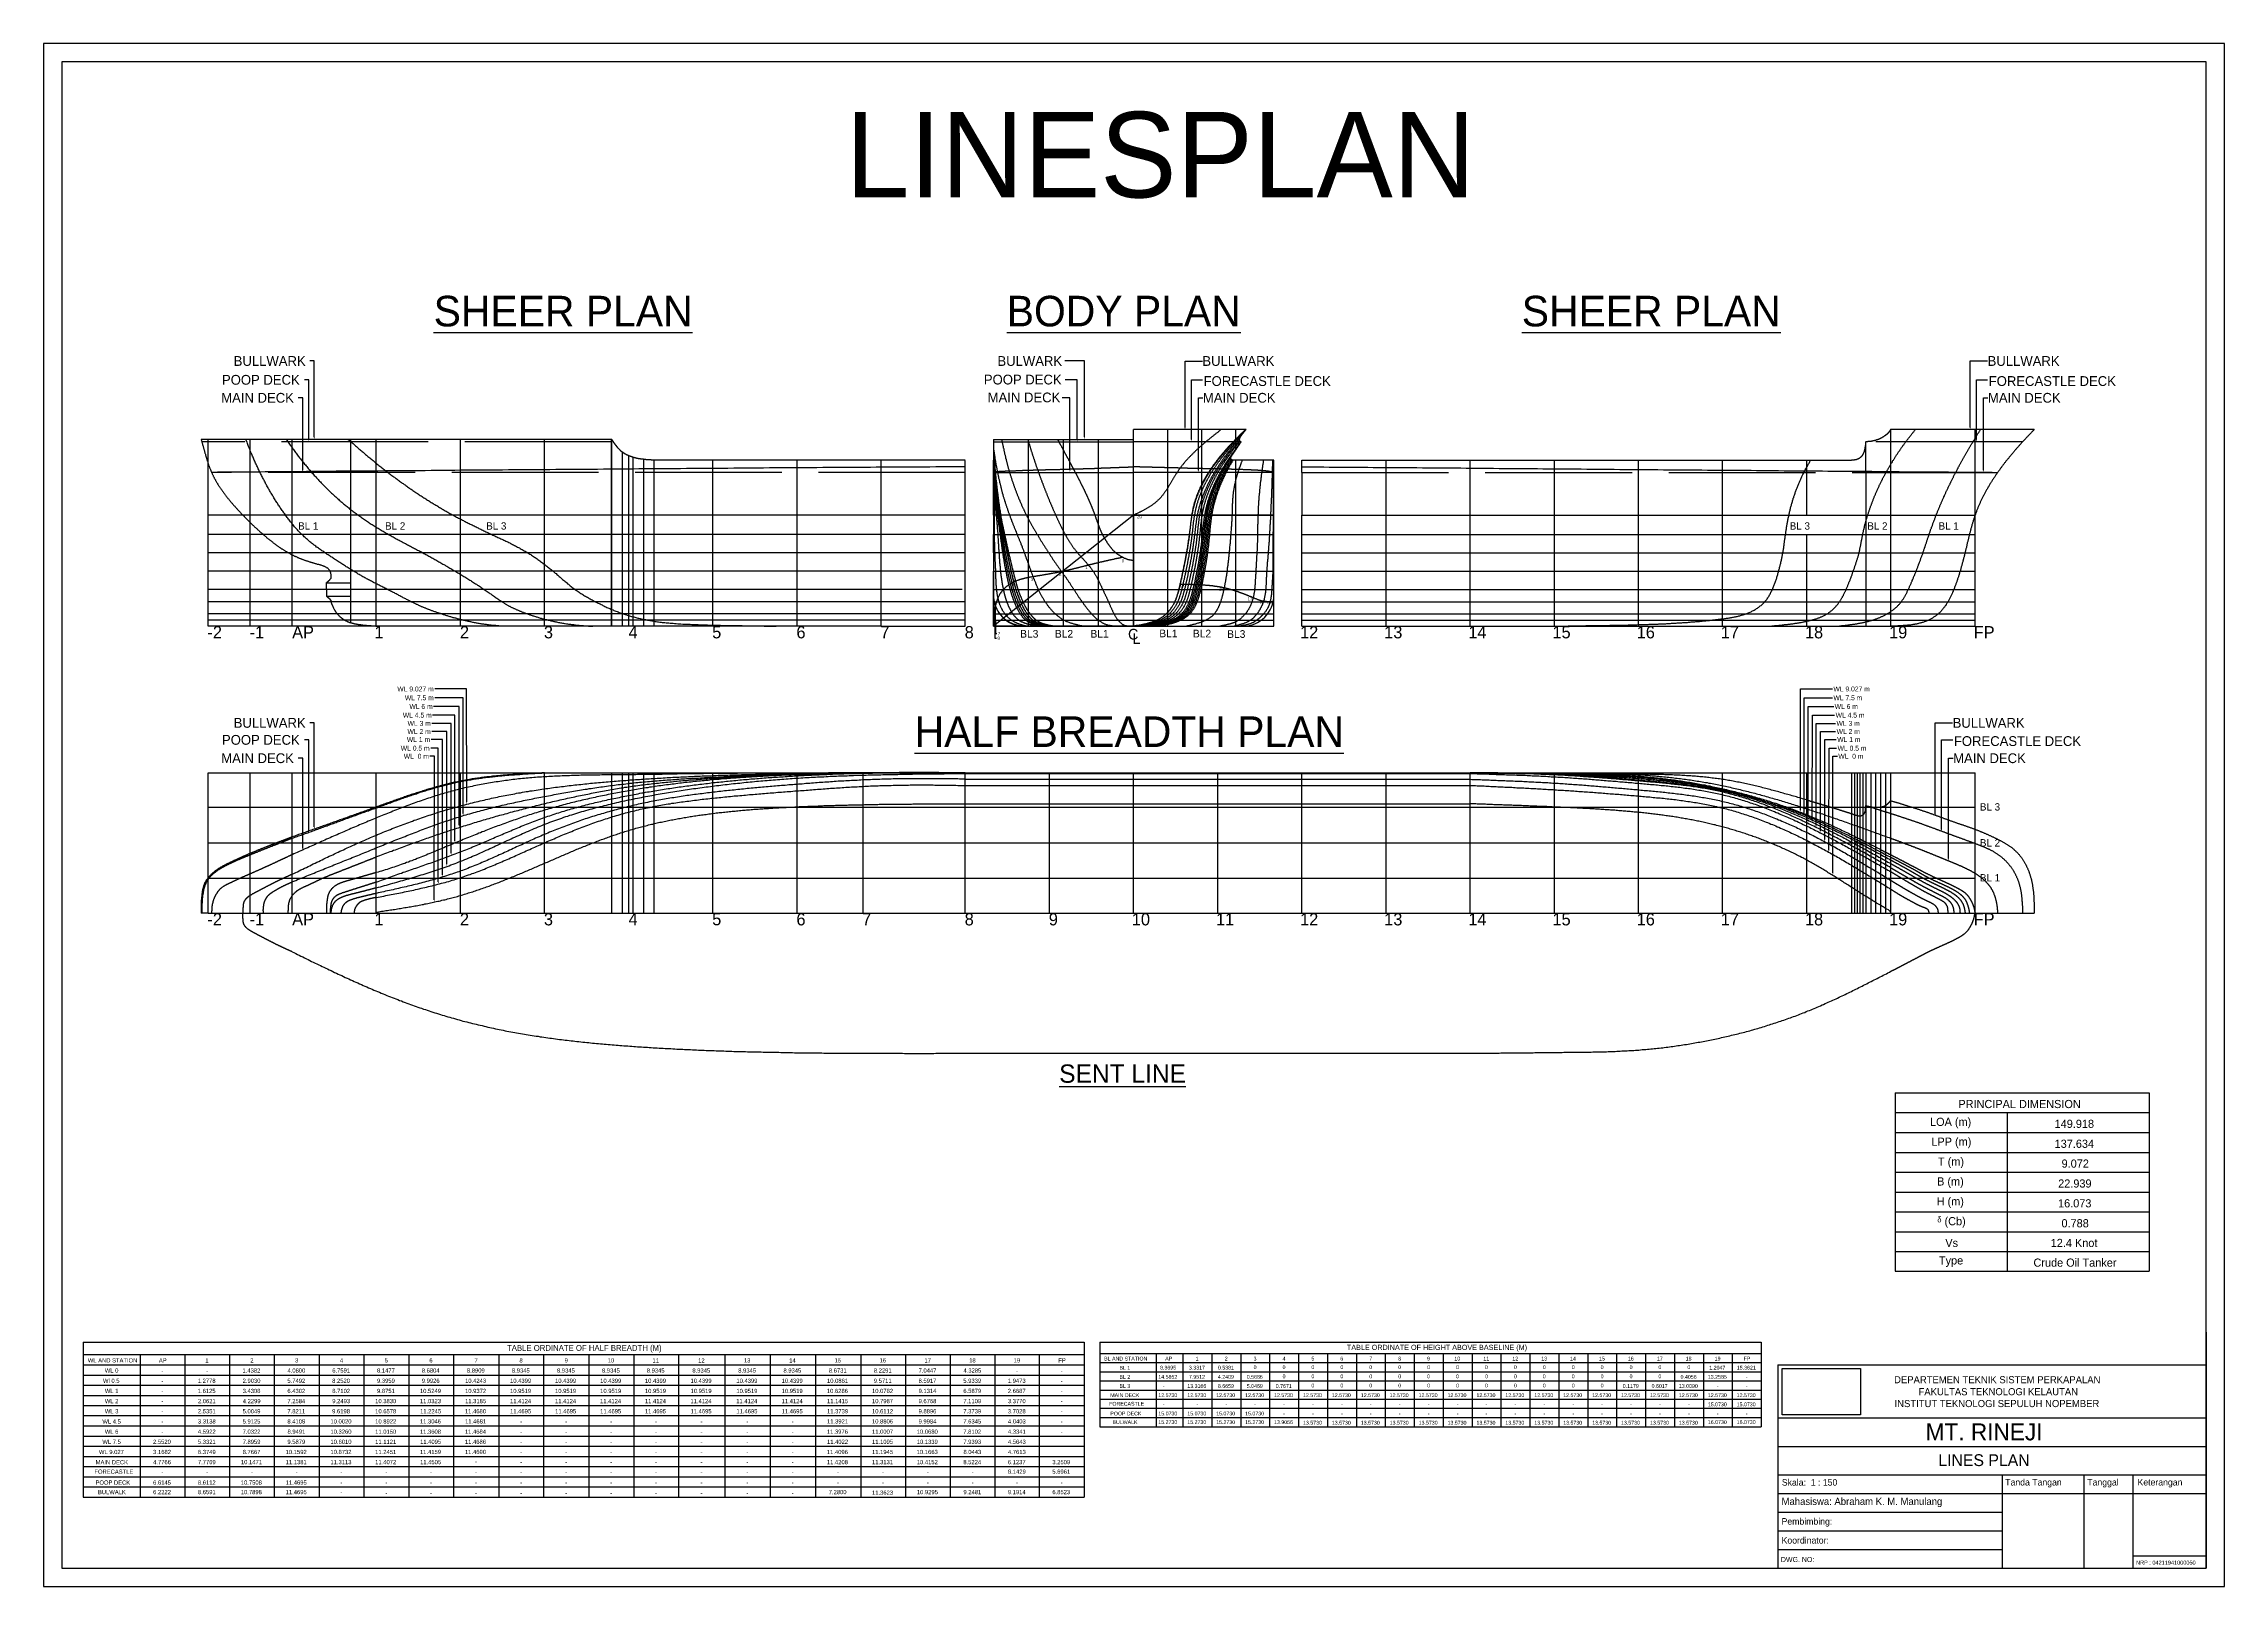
# Model space of a CAD drawing. Extents: x 3 to 181, y 2 to 128.
import ezdxf

# ---------------------------------------------------------------- set-up
doc = ezdxf.new("R2010")
doc.units = 0
doc.linetypes.add('ACAD_ISO02W100', pattern=[15, 12, -3])
doc.layers.get('0').update_dxf_attribs({"linetype": 'CONTINUOUS'})
doc.styles.add('ANNOTATIVE', font='txt')
doc.styles.add('MTXPL_CALIBRI', font='txt')
doc.styles.add('MTXPL_CALIBRI_1', font='txt')
doc.styles.add('MTXPL_VERDANA', font='txt')

# ---------------------------------------------------------------- blocks, each defined once
blk = doc.blocks.new('*U1004')
blk.add_text('WL  0 m', height=0.4).set_placement((149.77, 69.58))
blk = doc.blocks.new('*U1005')
blk.add_text('WL 0.5 m', height=0.4).set_placement((149.71, 70.24))
blk = doc.blocks.new('*U1006')
blk.add_text('WL 1 m', height=0.4).set_placement((149.68, 70.95))
blk = doc.blocks.new('*U1007')
blk.add_text('WL 2 m', height=0.4).set_placement((149.63, 71.6))
blk = doc.blocks.new('*U1008')
blk.add_text('WL 3 m', height=0.4).set_placement((149.62, 72.27))
blk = doc.blocks.new('*U1009')
blk.add_text('WL 4.5 m', height=0.4).set_placement((149.55, 72.94))
blk = doc.blocks.new('*U1010')
blk.add_text('WL 6 m', height=0.4).set_placement((149.47, 73.65))
blk = doc.blocks.new('*U1011')
blk.add_text('MAIN DECK', height=0.8).set_placement((162.01, 98.69))
blk = doc.blocks.new('*U1012')
blk.add_text('FORECASTLE DECK', height=0.8).set_placement((162.07, 100.06))
blk = doc.blocks.new('*U1013')
blk.add_text('BULLWARK', height=0.8).set_placement((161.98, 101.7))
blk = doc.blocks.new('*U1014')
blk.add_text('POOP DECK', height=0.8).set_placement((17.58, 100.16))
blk = doc.blocks.new('*U1015')
blk.add_text('MAIN DECK', height=0.8).set_placement((97.8, 98.69))
blk = doc.blocks.new('*U1016')
blk.add_text('FORECASTLE DECK', height=0.8).set_placement((97.86, 100.06))
blk = doc.blocks.new('*U1017')
blk.add_text('BULLWARK', height=0.8).set_placement((97.76, 101.7))
blk = doc.blocks.new('*U1018')
blk.add_text('MAIN DECK', height=0.8).set_placement((159.16, 69.22))
blk = doc.blocks.new('*U1019')
blk.add_text('FORECASTLE DECK', height=0.8).set_placement((159.22, 70.62))
blk = doc.blocks.new('*U1020')
blk.add_text('BULLWARK', height=0.8).set_placement((159.12, 72.11))
blk = doc.blocks.new('*U1021')
blk.add_text('MAIN DECK', height=0.8).set_placement((17.52, 69.22))
blk = doc.blocks.new('*U1022')
blk.add_text('POOP DECK', height=0.8).set_placement((17.58, 70.72))
blk = doc.blocks.new('*U1023')
blk.add_text('BULLWARK', height=0.8).set_placement((18.54, 72.11))
blk = doc.blocks.new('*U1024')
blk.add_text('WL 7.5 m', height=0.4).set_placement((149.37, 74.36))
blk = doc.blocks.new('*U1025')
blk.add_text('WL 9.027 m', height=0.4).set_placement((149.37, 75.08))
blk = doc.blocks.new('*U1026')
blk.add_text('WL  0 m', height=0.4).set_placement((32.45, 69.58))
blk = doc.blocks.new('*U1027')
blk.add_text('WL 0.5 m', height=0.4).set_placement((32.2, 70.24))
blk = doc.blocks.new('*U1028')
blk.add_text('WL 1 m', height=0.4).set_placement((32.7, 70.95))
blk = doc.blocks.new('*U1029')
blk.add_text('WL 2 m', height=0.4).set_placement((32.75, 71.6))
blk = doc.blocks.new('*U1030')
blk.add_text('WL 3 m', height=0.4).set_placement((32.76, 72.27))
blk = doc.blocks.new('*U1031')
blk.add_text('WL 4.5 m', height=0.4).set_placement((32.37, 72.94))
blk = doc.blocks.new('*U1032')
blk.add_text('WL 6 m', height=0.4).set_placement((32.91, 73.65))
blk = doc.blocks.new('*U1033')
blk.add_text('WL 7.5 m', height=0.4).set_placement((32.54, 74.36))
blk = doc.blocks.new('*U1034')
blk.add_text('WL 9.027 m', height=0.4).set_placement((31.92, 75.08))
blk = doc.blocks.new('*U1035')
blk.add_text('7', height=0.25).set_placement((81.03, 79.68))
blk = doc.blocks.new('*U1036')
blk.add_text('8', height=0.25).set_placement((81, 79.31))
blk = doc.blocks.new('*U1037')
at = {"style": 'MTXPL_CALIBRI'}
blk.add_text('TABLE ORDINATE OF HEIGHT ABOVE BASELINE (M)', height=0.4268, dxfattribs=at).set_placement((109.2, 21.23))
blk = doc.blocks.new('*U1038')
at = {"style": 'MTXPL_CALIBRI_1'}
blk.add_text('BL AND STATION', height=0.3104, dxfattribs=at).set_placement((89.73, 20.37))
blk = doc.blocks.new('*U1039')
at = {"style": 'MTXPL_CALIBRI_1'}
blk.add_text('AP', height=0.31, dxfattribs=at).set_placement((94.34, 20.37))
blk = doc.blocks.new('*U1040')
at = {"style": 'MTXPL_CALIBRI_1'}
blk.add_text('1', height=0.31, dxfattribs=at).set_placement((96.83, 20.37))
blk = doc.blocks.new('*U1041')
at = {"style": 'MTXPL_CALIBRI_1'}
blk.add_text('2', height=0.31, dxfattribs=at).set_placement((99.21, 20.37))
blk = doc.blocks.new('*U1042')
at = {"style": 'MTXPL_CALIBRI_1'}
blk.add_text('3', height=0.31, dxfattribs=at).set_placement((101.57, 20.37))
blk = doc.blocks.new('*U1043')
at = {"style": 'MTXPL_CALIBRI_1'}
blk.add_text('4', height=0.31, dxfattribs=at).set_placement((103.94, 20.37))
blk = doc.blocks.new('*U1044')
at = {"style": 'MTXPL_CALIBRI_1'}
blk.add_text('5', height=0.31, dxfattribs=at).set_placement((106.3, 20.37))
blk = doc.blocks.new('*U1045')
at = {"style": 'MTXPL_CALIBRI_1'}
blk.add_text('6', height=0.31, dxfattribs=at).set_placement((108.66, 20.37))
blk = doc.blocks.new('*U1046')
at = {"style": 'MTXPL_CALIBRI_1'}
blk.add_text('7', height=0.31, dxfattribs=at).set_placement((111.03, 20.37))
blk = doc.blocks.new('*U1047')
at = {"style": 'MTXPL_CALIBRI_1'}
blk.add_text('8', height=0.31, dxfattribs=at).set_placement((113.4, 20.37))
blk = doc.blocks.new('*U1048')
at = {"style": 'MTXPL_CALIBRI_1'}
blk.add_text('9', height=0.31, dxfattribs=at).set_placement((115.76, 20.37))
blk = doc.blocks.new('*U1049')
at = {"style": 'MTXPL_CALIBRI_1'}
blk.add_text('10', height=0.31, dxfattribs=at).set_placement((117.99, 20.37))
blk = doc.blocks.new('*U1050')
at = {"style": 'MTXPL_CALIBRI_1'}
blk.add_text('11', height=0.31, dxfattribs=at).set_placement((120.36, 20.37))
blk = doc.blocks.new('*U1051')
at = {"style": 'MTXPL_CALIBRI_1'}
blk.add_text('12', height=0.31, dxfattribs=at).set_placement((122.73, 20.37))
blk = doc.blocks.new('*U1052')
at = {"style": 'MTXPL_CALIBRI_1'}
blk.add_text('13', height=0.31, dxfattribs=at).set_placement((125.09, 20.37))
blk = doc.blocks.new('*U1053')
at = {"style": 'MTXPL_CALIBRI_1'}
blk.add_text('14', height=0.31, dxfattribs=at).set_placement((127.45, 20.37))
blk = doc.blocks.new('*U1054')
at = {"style": 'MTXPL_CALIBRI_1'}
blk.add_text('15', height=0.31, dxfattribs=at).set_placement((129.82, 20.37))
blk = doc.blocks.new('*U1055')
at = {"style": 'MTXPL_CALIBRI_1'}
blk.add_text('16', height=0.31, dxfattribs=at).set_placement((132.18, 20.37))
blk = doc.blocks.new('*U1056')
at = {"style": 'MTXPL_CALIBRI_1'}
blk.add_text('17', height=0.31, dxfattribs=at).set_placement((134.55, 20.37))
blk = doc.blocks.new('*U1057')
at = {"style": 'MTXPL_CALIBRI_1'}
blk.add_text('18', height=0.31, dxfattribs=at).set_placement((136.91, 20.37))
blk = doc.blocks.new('*U1058')
at = {"style": 'MTXPL_CALIBRI_1'}
blk.add_text('19', height=0.31, dxfattribs=at).set_placement((139.28, 20.37))
blk = doc.blocks.new('*U1059')
at = {"style": 'MTXPL_CALIBRI_1'}
blk.add_text('FP', height=0.31, dxfattribs=at).set_placement((141.65, 20.37))
blk = doc.blocks.new('*U1060')
at = {"style": 'MTXPL_CALIBRI_1'}
blk.add_text('BL 1', height=0.31, dxfattribs=at).set_placement((90.98, 19.62))
blk = doc.blocks.new('*U1061')
at = {"style": 'MTXPL_CALIBRI'}
blk.add_text('8.3695', height=0.31, dxfattribs=at).set_placement((93.92, 19.63))
blk = doc.blocks.new('*U1062')
at = {"style": 'MTXPL_CALIBRI'}
blk.add_text('3.3317', height=0.31, dxfattribs=at).set_placement((96.28, 19.63))
blk = doc.blocks.new('*U1063')
at = {"style": 'MTXPL_CALIBRI'}
blk.add_text('0.5381', height=0.31, dxfattribs=at).set_placement((98.65, 19.63))
blk = doc.blocks.new('*U1064')
at = {"style": 'MTXPL_CALIBRI'}
blk.add_text('0', height=0.31, dxfattribs=at).set_placement((101.57, 19.67))
blk = doc.blocks.new('*U1065')
at = {"style": 'MTXPL_CALIBRI'}
blk.add_text('0', height=0.31, dxfattribs=at).set_placement((103.94, 19.67))
blk = doc.blocks.new('*U1066')
at = {"style": 'MTXPL_CALIBRI'}
blk.add_text('0', height=0.31, dxfattribs=at).set_placement((106.3, 19.67))
blk = doc.blocks.new('*U1067')
at = {"style": 'MTXPL_CALIBRI'}
blk.add_text('0', height=0.31, dxfattribs=at).set_placement((108.67, 19.67))
blk = doc.blocks.new('*U1068')
at = {"style": 'MTXPL_CALIBRI'}
blk.add_text('0', height=0.31, dxfattribs=at).set_placement((111.03, 19.67))
blk = doc.blocks.new('*U1069')
at = {"style": 'MTXPL_CALIBRI'}
blk.add_text('0', height=0.31, dxfattribs=at).set_placement((113.4, 19.67))
blk = doc.blocks.new('*U1070')
at = {"style": 'MTXPL_CALIBRI'}
blk.add_text('0', height=0.31, dxfattribs=at).set_placement((115.76, 19.67))
blk = doc.blocks.new('*U1071')
at = {"style": 'MTXPL_CALIBRI'}
blk.add_text('0', height=0.31, dxfattribs=at).set_placement((118.13, 19.67))
blk = doc.blocks.new('*U1072')
at = {"style": 'MTXPL_CALIBRI'}
blk.add_text('0', height=0.31, dxfattribs=at).set_placement((120.49, 19.67))
blk = doc.blocks.new('*U1073')
at = {"style": 'MTXPL_CALIBRI'}
blk.add_text('0', height=0.31, dxfattribs=at).set_placement((122.86, 19.67))
blk = doc.blocks.new('*U1074')
at = {"style": 'MTXPL_CALIBRI'}
blk.add_text('0', height=0.31, dxfattribs=at).set_placement((125.22, 19.67))
blk = doc.blocks.new('*U1075')
at = {"style": 'MTXPL_CALIBRI'}
blk.add_text('0', height=0.31, dxfattribs=at).set_placement((127.59, 19.67))
blk = doc.blocks.new('*U1076')
at = {"style": 'MTXPL_CALIBRI'}
blk.add_text('0', height=0.31, dxfattribs=at).set_placement((129.95, 19.67))
blk = doc.blocks.new('*U1077')
at = {"style": 'MTXPL_CALIBRI'}
blk.add_text('0', height=0.31, dxfattribs=at).set_placement((132.32, 19.67))
blk = doc.blocks.new('*U1078')
at = {"style": 'MTXPL_CALIBRI'}
blk.add_text('0', height=0.31, dxfattribs=at).set_placement((134.68, 19.67))
blk = doc.blocks.new('*U1079')
at = {"style": 'MTXPL_CALIBRI'}
blk.add_text('0', height=0.31, dxfattribs=at).set_placement((137.05, 19.67))
blk = doc.blocks.new('*U1080')
at = {"style": 'MTXPL_CALIBRI'}
blk.add_text('1.2047', height=0.31, dxfattribs=at).set_placement((138.84, 19.63))
blk = doc.blocks.new('*U1081')
at = {"style": 'MTXPL_CALIBRI'}
blk.add_text('15.3621', height=0.31, dxfattribs=at).set_placement((141.09, 19.63))
blk = doc.blocks.new('*U1082')
at = {"style": 'MTXPL_CALIBRI_1'}
blk.add_text('BL 2', height=0.31, dxfattribs=at).set_placement((90.98, 18.87))
blk = doc.blocks.new('*U1083')
at = {"style": 'MTXPL_CALIBRI'}
blk.add_text('14.5852', height=0.31, dxfattribs=at).set_placement((93.78, 18.88))
blk = doc.blocks.new('*U1084')
at = {"style": 'MTXPL_CALIBRI'}
blk.add_text('7.9512', height=0.31, dxfattribs=at).set_placement((96.28, 18.88))
blk = doc.blocks.new('*U1085')
at = {"style": 'MTXPL_CALIBRI'}
blk.add_text('4.2409', height=0.31, dxfattribs=at).set_placement((98.65, 18.88))
blk = doc.blocks.new('*U1086')
at = {"style": 'MTXPL_CALIBRI'}
blk.add_text('0.5686', height=0.31, dxfattribs=at).set_placement((101.01, 18.88))
blk = doc.blocks.new('*U1087')
at = {"style": 'MTXPL_CALIBRI'}
blk.add_text('0', height=0.31, dxfattribs=at).set_placement((103.94, 18.92))
blk = doc.blocks.new('*U1088')
at = {"style": 'MTXPL_CALIBRI'}
blk.add_text('0', height=0.31, dxfattribs=at).set_placement((106.3, 18.92))
blk = doc.blocks.new('*U1089')
at = {"style": 'MTXPL_CALIBRI'}
blk.add_text('0', height=0.31, dxfattribs=at).set_placement((108.67, 18.92))
blk = doc.blocks.new('*U1090')
at = {"style": 'MTXPL_CALIBRI'}
blk.add_text('0', height=0.31, dxfattribs=at).set_placement((111.03, 18.92))
blk = doc.blocks.new('*U1091')
at = {"style": 'MTXPL_CALIBRI'}
blk.add_text('0', height=0.31, dxfattribs=at).set_placement((113.4, 18.92))
blk = doc.blocks.new('*U1092')
at = {"style": 'MTXPL_CALIBRI'}
blk.add_text('0', height=0.31, dxfattribs=at).set_placement((115.76, 18.92))
blk = doc.blocks.new('*U1093')
at = {"style": 'MTXPL_CALIBRI'}
blk.add_text('0', height=0.31, dxfattribs=at).set_placement((118.13, 18.92))
blk = doc.blocks.new('*U1094')
at = {"style": 'MTXPL_CALIBRI'}
blk.add_text('0', height=0.31, dxfattribs=at).set_placement((120.49, 18.92))
blk = doc.blocks.new('*U1095')
at = {"style": 'MTXPL_CALIBRI'}
blk.add_text('0', height=0.31, dxfattribs=at).set_placement((122.86, 18.92))
blk = doc.blocks.new('*U1096')
at = {"style": 'MTXPL_CALIBRI'}
blk.add_text('0', height=0.31, dxfattribs=at).set_placement((125.22, 18.92))
blk = doc.blocks.new('*U1097')
at = {"style": 'MTXPL_CALIBRI'}
blk.add_text('0', height=0.31, dxfattribs=at).set_placement((127.59, 18.92))
blk = doc.blocks.new('*U1098')
at = {"style": 'MTXPL_CALIBRI'}
blk.add_text('0', height=0.31, dxfattribs=at).set_placement((129.95, 18.92))
blk = doc.blocks.new('*U1099')
at = {"style": 'MTXPL_CALIBRI'}
blk.add_text('0', height=0.31, dxfattribs=at).set_placement((132.32, 18.92))
blk = doc.blocks.new('*U1100')
at = {"style": 'MTXPL_CALIBRI'}
blk.add_text('0', height=0.31, dxfattribs=at).set_placement((134.68, 18.92))
blk = doc.blocks.new('*U1101')
at = {"style": 'MTXPL_CALIBRI'}
blk.add_text('0.4056', height=0.31, dxfattribs=at).set_placement((136.49, 18.88))
blk = doc.blocks.new('*U1102')
at = {"style": 'MTXPL_CALIBRI'}
blk.add_text('13.2585', height=0.31, dxfattribs=at).set_placement((138.72, 18.88))
blk = doc.blocks.new('*U1103')
at = {"style": 'MTXPL_CALIBRI'}
blk.add_text('-', height=0.31, dxfattribs=at).set_placement((141.83, 18.87))
blk = doc.blocks.new('*U1104')
at = {"style": 'MTXPL_CALIBRI_1'}
blk.add_text('BL 3', height=0.31, dxfattribs=at).set_placement((90.98, 18.13))
blk = doc.blocks.new('*U1105')
at = {"style": 'MTXPL_CALIBRI'}
blk.add_text('-', height=0.31, dxfattribs=at).set_placement((94.53, 18.12))
blk = doc.blocks.new('*U1106')
at = {"style": 'MTXPL_CALIBRI'}
blk.add_text('13.3166', height=0.31, dxfattribs=at).set_placement((96.15, 18.13))
blk = doc.blocks.new('*U1107')
at = {"style": 'MTXPL_CALIBRI'}
blk.add_text('8.6659', height=0.31, dxfattribs=at).set_placement((98.65, 18.13))
blk = doc.blocks.new('*U1108')
at = {"style": 'MTXPL_CALIBRI'}
blk.add_text('5.0469', height=0.31, dxfattribs=at).set_placement((101.01, 18.13))
blk = doc.blocks.new('*U1109')
at = {"style": 'MTXPL_CALIBRI'}
blk.add_text('0.7671', height=0.31, dxfattribs=at).set_placement((103.38, 18.13))
blk = doc.blocks.new('*U1110')
at = {"style": 'MTXPL_CALIBRI'}
blk.add_text('0', height=0.31, dxfattribs=at).set_placement((106.3, 18.17))
blk = doc.blocks.new('*U1111')
at = {"style": 'MTXPL_CALIBRI'}
blk.add_text('0', height=0.31, dxfattribs=at).set_placement((108.67, 18.17))
blk = doc.blocks.new('*U1112')
at = {"style": 'MTXPL_CALIBRI'}
blk.add_text('0', height=0.31, dxfattribs=at).set_placement((111.03, 18.17))
blk = doc.blocks.new('*U1113')
at = {"style": 'MTXPL_CALIBRI'}
blk.add_text('0', height=0.31, dxfattribs=at).set_placement((113.4, 18.17))
blk = doc.blocks.new('*U1114')
at = {"style": 'MTXPL_CALIBRI'}
blk.add_text('0', height=0.31, dxfattribs=at).set_placement((115.76, 18.17))
blk = doc.blocks.new('*U1115')
at = {"style": 'MTXPL_CALIBRI'}
blk.add_text('0', height=0.31, dxfattribs=at).set_placement((118.13, 18.17))
blk = doc.blocks.new('*U1116')
at = {"style": 'MTXPL_CALIBRI'}
blk.add_text('0', height=0.31, dxfattribs=at).set_placement((120.49, 18.17))
blk = doc.blocks.new('*U1117')
at = {"style": 'MTXPL_CALIBRI'}
blk.add_text('0', height=0.31, dxfattribs=at).set_placement((122.86, 18.17))
blk = doc.blocks.new('*U1118')
at = {"style": 'MTXPL_CALIBRI'}
blk.add_text('0', height=0.31, dxfattribs=at).set_placement((125.22, 18.17))
blk = doc.blocks.new('*U1119')
at = {"style": 'MTXPL_CALIBRI'}
blk.add_text('0', height=0.31, dxfattribs=at).set_placement((127.59, 18.17))
blk = doc.blocks.new('*U1120')
at = {"style": 'MTXPL_CALIBRI'}
blk.add_text('0', height=0.31, dxfattribs=at).set_placement((129.95, 18.17))
blk = doc.blocks.new('*U1121')
at = {"style": 'MTXPL_CALIBRI'}
blk.add_text('0.1179', height=0.31, dxfattribs=at).set_placement((131.76, 18.13))
blk = doc.blocks.new('*U1122')
at = {"style": 'MTXPL_CALIBRI'}
blk.add_text('0.6017', height=0.31, dxfattribs=at).set_placement((134.12, 18.13))
blk = doc.blocks.new('*U1123')
at = {"style": 'MTXPL_CALIBRI'}
blk.add_text('13.0090', height=0.31, dxfattribs=at).set_placement((136.35, 18.13))
blk = doc.blocks.new('*U1124')
at = {"style": 'MTXPL_CALIBRI'}
blk.add_text('-', height=0.31, dxfattribs=at).set_placement((139.46, 18.12))
blk = doc.blocks.new('*U1125')
at = {"style": 'MTXPL_CALIBRI'}
blk.add_text('-', height=0.31, dxfattribs=at).set_placement((141.83, 18.12))
blk = doc.blocks.new('*U1126')
at = {"style": 'MTXPL_CALIBRI_1'}
blk.add_text('MAIN DECK', height=0.31, dxfattribs=at).set_placement((90.23, 17.38))
blk = doc.blocks.new('*U1127')
at = {"style": 'MTXPL_CALIBRI'}
blk.add_text('12.5730', height=0.31, dxfattribs=at).set_placement((93.78, 17.38))
blk = doc.blocks.new('*U1128')
at = {"style": 'MTXPL_CALIBRI'}
blk.add_text('12.5730', height=0.31, dxfattribs=at).set_placement((96.15, 17.38))
blk = doc.blocks.new('*U1129')
at = {"style": 'MTXPL_CALIBRI'}
blk.add_text('12.5730', height=0.31, dxfattribs=at).set_placement((98.51, 17.38))
blk = doc.blocks.new('*U1130')
at = {"style": 'MTXPL_CALIBRI'}
blk.add_text('12.5730', height=0.31, dxfattribs=at).set_placement((100.88, 17.38))
blk = doc.blocks.new('*U1131')
at = {"style": 'MTXPL_CALIBRI'}
blk.add_text('12.5730', height=0.31, dxfattribs=at).set_placement((103.24, 17.38))
blk = doc.blocks.new('*U1132')
at = {"style": 'MTXPL_CALIBRI'}
blk.add_text('12.5730', height=0.31, dxfattribs=at).set_placement((105.61, 17.38))
blk = doc.blocks.new('*U1133')
at = {"style": 'MTXPL_CALIBRI'}
blk.add_text('12.5730', height=0.31, dxfattribs=at).set_placement((107.97, 17.38))
blk = doc.blocks.new('*U1134')
at = {"style": 'MTXPL_CALIBRI'}
blk.add_text('12.5730', height=0.31, dxfattribs=at).set_placement((110.34, 17.38))
blk = doc.blocks.new('*U1135')
at = {"style": 'MTXPL_CALIBRI'}
blk.add_text('12.5730', height=0.31, dxfattribs=at).set_placement((112.7, 17.38))
blk = doc.blocks.new('*U1136')
at = {"style": 'MTXPL_CALIBRI'}
blk.add_text('12.5730', height=0.31, dxfattribs=at).set_placement((115.07, 17.38))
blk = doc.blocks.new('*U1137')
at = {"style": 'MTXPL_CALIBRI'}
blk.add_text('12.5730', height=0.31, dxfattribs=at).set_placement((117.43, 17.38))
blk = doc.blocks.new('*U1138')
at = {"style": 'MTXPL_CALIBRI'}
blk.add_text('12.5730', height=0.31, dxfattribs=at).set_placement((119.8, 17.38))
blk = doc.blocks.new('*U1139')
at = {"style": 'MTXPL_CALIBRI'}
blk.add_text('12.5730', height=0.31, dxfattribs=at).set_placement((122.16, 17.38))
blk = doc.blocks.new('*U1140')
at = {"style": 'MTXPL_CALIBRI'}
blk.add_text('12.5730', height=0.31, dxfattribs=at).set_placement((124.53, 17.38))
blk = doc.blocks.new('*U1141')
at = {"style": 'MTXPL_CALIBRI'}
blk.add_text('12.5730', height=0.31, dxfattribs=at).set_placement((126.89, 17.38))
blk = doc.blocks.new('*U1142')
at = {"style": 'MTXPL_CALIBRI'}
blk.add_text('12.5730', height=0.31, dxfattribs=at).set_placement((129.26, 17.38))
blk = doc.blocks.new('*U1143')
at = {"style": 'MTXPL_CALIBRI'}
blk.add_text('12.5730', height=0.31, dxfattribs=at).set_placement((131.62, 17.38))
blk = doc.blocks.new('*U1144')
at = {"style": 'MTXPL_CALIBRI'}
blk.add_text('12.5730', height=0.31, dxfattribs=at).set_placement((133.99, 17.38))
blk = doc.blocks.new('*U1145')
at = {"style": 'MTXPL_CALIBRI'}
blk.add_text('12.5730', height=0.31, dxfattribs=at).set_placement((136.35, 17.38))
blk = doc.blocks.new('*U1146')
at = {"style": 'MTXPL_CALIBRI'}
blk.add_text('12.5730', height=0.31, dxfattribs=at).set_placement((138.72, 17.38))
blk = doc.blocks.new('*U1147')
at = {"style": 'MTXPL_CALIBRI'}
blk.add_text('12.5730', height=0.31, dxfattribs=at).set_placement((141.08, 17.38))
blk = doc.blocks.new('*U1148')
at = {"style": 'MTXPL_CALIBRI_1'}
blk.add_text('FORECASTLE', height=0.31, dxfattribs=at).set_placement((90.14, 16.68))
blk = doc.blocks.new('*U1149')
at = {"style": 'MTXPL_CALIBRI'}
blk.add_text('-', height=0.31, dxfattribs=at).set_placement((94.53, 16.68))
blk = doc.blocks.new('*U1150')
at = {"style": 'MTXPL_CALIBRI'}
blk.add_text('-', height=0.31, dxfattribs=at).set_placement((96.89, 16.68))
blk = doc.blocks.new('*U1151')
at = {"style": 'MTXPL_CALIBRI'}
blk.add_text('-', height=0.31, dxfattribs=at).set_placement((99.26, 16.68))
blk = doc.blocks.new('*U1152')
at = {"style": 'MTXPL_CALIBRI'}
blk.add_text('-', height=0.31, dxfattribs=at).set_placement((101.62, 16.68))
blk = doc.blocks.new('*U1153')
at = {"style": 'MTXPL_CALIBRI'}
blk.add_text('-', height=0.31, dxfattribs=at).set_placement((103.99, 16.68))
blk = doc.blocks.new('*U1154')
at = {"style": 'MTXPL_CALIBRI'}
blk.add_text('-', height=0.31, dxfattribs=at).set_placement((106.35, 16.68))
blk = doc.blocks.new('*U1155')
at = {"style": 'MTXPL_CALIBRI'}
blk.add_text('-', height=0.31, dxfattribs=at).set_placement((108.72, 16.68))
blk = doc.blocks.new('*U1156')
at = {"style": 'MTXPL_CALIBRI'}
blk.add_text('-', height=0.31, dxfattribs=at).set_placement((111.08, 16.68))
blk = doc.blocks.new('*U1157')
at = {"style": 'MTXPL_CALIBRI'}
blk.add_text('-', height=0.31, dxfattribs=at).set_placement((113.45, 16.68))
blk = doc.blocks.new('*U1158')
at = {"style": 'MTXPL_CALIBRI'}
blk.add_text('-', height=0.31, dxfattribs=at).set_placement((115.81, 16.68))
blk = doc.blocks.new('*U1159')
at = {"style": 'MTXPL_CALIBRI'}
blk.add_text('-', height=0.31, dxfattribs=at).set_placement((118.18, 16.68))
blk = doc.blocks.new('*U1160')
at = {"style": 'MTXPL_CALIBRI'}
blk.add_text('-', height=0.31, dxfattribs=at).set_placement((120.54, 16.68))
blk = doc.blocks.new('*U1161')
at = {"style": 'MTXPL_CALIBRI'}
blk.add_text('-', height=0.31, dxfattribs=at).set_placement((122.91, 16.68))
blk = doc.blocks.new('*U1162')
at = {"style": 'MTXPL_CALIBRI'}
blk.add_text('-', height=0.31, dxfattribs=at).set_placement((125.27, 16.68))
blk = doc.blocks.new('*U1163')
at = {"style": 'MTXPL_CALIBRI'}
blk.add_text('-', height=0.31, dxfattribs=at).set_placement((127.64, 16.68))
blk = doc.blocks.new('*U1164')
at = {"style": 'MTXPL_CALIBRI'}
blk.add_text('-', height=0.31, dxfattribs=at).set_placement((130, 16.68))
blk = doc.blocks.new('*U1165')
at = {"style": 'MTXPL_CALIBRI'}
blk.add_text('-', height=0.31, dxfattribs=at).set_placement((132.37, 16.68))
blk = doc.blocks.new('*U1166')
at = {"style": 'MTXPL_CALIBRI'}
blk.add_text('-', height=0.31, dxfattribs=at).set_placement((134.73, 16.68))
blk = doc.blocks.new('*U1167')
at = {"style": 'MTXPL_CALIBRI'}
blk.add_text('-', height=0.31, dxfattribs=at).set_placement((137.1, 16.68))
blk = doc.blocks.new('*U1168')
at = {"style": 'MTXPL_CALIBRI'}
blk.add_text('15.0730', height=0.31, dxfattribs=at).set_placement((138.72, 16.63))
blk = doc.blocks.new('*U1169')
at = {"style": 'MTXPL_CALIBRI'}
blk.add_text('15.0730', height=0.31, dxfattribs=at).set_placement((141.08, 16.63))
blk = doc.blocks.new('*U1170')
at = {"style": 'MTXPL_CALIBRI_1'}
blk.add_text('POOP DECK', height=0.31, dxfattribs=at).set_placement((90.23, 15.88))
blk = doc.blocks.new('*U1171')
at = {"style": 'MTXPL_CALIBRI'}
blk.add_text('15.0730', height=0.31, dxfattribs=at).set_placement((93.78, 15.88))
blk = doc.blocks.new('*U1172')
at = {"style": 'MTXPL_CALIBRI'}
blk.add_text('15.0730', height=0.31, dxfattribs=at).set_placement((96.15, 15.88))
blk = doc.blocks.new('*U1173')
at = {"style": 'MTXPL_CALIBRI'}
blk.add_text('15.0730', height=0.31, dxfattribs=at).set_placement((98.51, 15.88))
blk = doc.blocks.new('*U1174')
at = {"style": 'MTXPL_CALIBRI'}
blk.add_text('15.0730', height=0.31, dxfattribs=at).set_placement((100.88, 15.88))
blk = doc.blocks.new('*U1175')
at = {"style": 'MTXPL_CALIBRI'}
blk.add_text('-', height=0.31, dxfattribs=at).set_placement((103.99, 15.88))
blk = doc.blocks.new('*U1176')
at = {"style": 'MTXPL_CALIBRI'}
blk.add_text('-', height=0.31, dxfattribs=at).set_placement((106.35, 15.88))
blk = doc.blocks.new('*U1177')
at = {"style": 'MTXPL_CALIBRI'}
blk.add_text('-', height=0.31, dxfattribs=at).set_placement((108.72, 15.88))
blk = doc.blocks.new('*U1178')
at = {"style": 'MTXPL_CALIBRI'}
blk.add_text('-', height=0.31, dxfattribs=at).set_placement((111.08, 15.88))
blk = doc.blocks.new('*U1179')
at = {"style": 'MTXPL_CALIBRI'}
blk.add_text('-', height=0.31, dxfattribs=at).set_placement((113.45, 15.88))
blk = doc.blocks.new('*U1180')
at = {"style": 'MTXPL_CALIBRI'}
blk.add_text('-', height=0.31, dxfattribs=at).set_placement((115.81, 15.88))
blk = doc.blocks.new('*U1181')
at = {"style": 'MTXPL_CALIBRI'}
blk.add_text('-', height=0.31, dxfattribs=at).set_placement((118.18, 15.88))
blk = doc.blocks.new('*U1182')
at = {"style": 'MTXPL_CALIBRI'}
blk.add_text('-', height=0.31, dxfattribs=at).set_placement((120.54, 15.88))
blk = doc.blocks.new('*U1183')
at = {"style": 'MTXPL_CALIBRI'}
blk.add_text('-', height=0.31, dxfattribs=at).set_placement((122.91, 15.88))
blk = doc.blocks.new('*U1184')
at = {"style": 'MTXPL_CALIBRI'}
blk.add_text('-', height=0.31, dxfattribs=at).set_placement((125.27, 15.88))
blk = doc.blocks.new('*U1185')
at = {"style": 'MTXPL_CALIBRI'}
blk.add_text('-', height=0.31, dxfattribs=at).set_placement((127.64, 15.88))
blk = doc.blocks.new('*U1186')
at = {"style": 'MTXPL_CALIBRI'}
blk.add_text('-', height=0.31, dxfattribs=at).set_placement((130, 15.88))
blk = doc.blocks.new('*U1187')
at = {"style": 'MTXPL_CALIBRI'}
blk.add_text('-', height=0.31, dxfattribs=at).set_placement((132.37, 15.88))
blk = doc.blocks.new('*U1188')
at = {"style": 'MTXPL_CALIBRI'}
blk.add_text('-', height=0.31, dxfattribs=at).set_placement((134.73, 15.88))
blk = doc.blocks.new('*U1189')
at = {"style": 'MTXPL_CALIBRI'}
blk.add_text('-', height=0.31, dxfattribs=at).set_placement((137.1, 15.88))
blk = doc.blocks.new('*U1190')
at = {"style": 'MTXPL_CALIBRI'}
blk.add_text('-', height=0.31, dxfattribs=at).set_placement((139.46, 15.88))
blk = doc.blocks.new('*U1191')
at = {"style": 'MTXPL_CALIBRI'}
blk.add_text('-', height=0.31, dxfattribs=at).set_placement((141.83, 15.88))
blk = doc.blocks.new('*U1192')
at = {"style": 'MTXPL_CALIBRI_1'}
blk.add_text('BULWALK', height=0.31, dxfattribs=at).set_placement((90.41, 15.18))
blk = doc.blocks.new('*U1193')
at = {"style": 'MTXPL_CALIBRI'}
blk.add_text('15.2730', height=0.31, dxfattribs=at).set_placement((93.78, 15.18))
blk = doc.blocks.new('*U1194')
at = {"style": 'MTXPL_CALIBRI'}
blk.add_text('15.2730', height=0.31, dxfattribs=at).set_placement((96.15, 15.18))
blk = doc.blocks.new('*U1195')
at = {"style": 'MTXPL_CALIBRI'}
blk.add_text('15.2730', height=0.31, dxfattribs=at).set_placement((98.51, 15.18))
blk = doc.blocks.new('*U1196')
at = {"style": 'MTXPL_CALIBRI'}
blk.add_text('15.2730', height=0.31, dxfattribs=at).set_placement((100.88, 15.18))
blk = doc.blocks.new('*U1197')
at = {"style": 'MTXPL_CALIBRI'}
blk.add_text('13.9056', height=0.31, dxfattribs=at).set_placement((103.24, 15.18))
blk = doc.blocks.new('*U1198')
at = {"style": 'MTXPL_CALIBRI'}
blk.add_text('13.5730', height=0.31, dxfattribs=at).set_placement((105.61, 15.13))
blk = doc.blocks.new('*U1199')
at = {"style": 'MTXPL_CALIBRI'}
blk.add_text('13.5730', height=0.31, dxfattribs=at).set_placement((107.97, 15.13))
blk = doc.blocks.new('*U1200')
at = {"style": 'MTXPL_CALIBRI'}
blk.add_text('13.5730', height=0.31, dxfattribs=at).set_placement((110.34, 15.13))
blk = doc.blocks.new('*U1201')
at = {"style": 'MTXPL_CALIBRI'}
blk.add_text('13.5730', height=0.31, dxfattribs=at).set_placement((112.7, 15.13))
blk = doc.blocks.new('*U1202')
at = {"style": 'MTXPL_CALIBRI'}
blk.add_text('13.5730', height=0.31, dxfattribs=at).set_placement((115.07, 15.13))
blk = doc.blocks.new('*U1203')
at = {"style": 'MTXPL_CALIBRI'}
blk.add_text('13.5730', height=0.31, dxfattribs=at).set_placement((117.43, 15.13))
blk = doc.blocks.new('*U1204')
at = {"style": 'MTXPL_CALIBRI'}
blk.add_text('13.5730', height=0.31, dxfattribs=at).set_placement((119.8, 15.13))
blk = doc.blocks.new('*U1205')
at = {"style": 'MTXPL_CALIBRI'}
blk.add_text('13.5730', height=0.31, dxfattribs=at).set_placement((122.16, 15.13))
blk = doc.blocks.new('*U1206')
at = {"style": 'MTXPL_CALIBRI'}
blk.add_text('13.5730', height=0.31, dxfattribs=at).set_placement((124.53, 15.13))
blk = doc.blocks.new('*U1207')
at = {"style": 'MTXPL_CALIBRI'}
blk.add_text('13.5730', height=0.31, dxfattribs=at).set_placement((126.89, 15.13))
blk = doc.blocks.new('*U1208')
at = {"style": 'MTXPL_CALIBRI'}
blk.add_text('13.5730', height=0.31, dxfattribs=at).set_placement((129.26, 15.13))
blk = doc.blocks.new('*U1209')
at = {"style": 'MTXPL_CALIBRI'}
blk.add_text('13.5730', height=0.31, dxfattribs=at).set_placement((131.62, 15.13))
blk = doc.blocks.new('*U1210')
at = {"style": 'MTXPL_CALIBRI'}
blk.add_text('13.5730', height=0.31, dxfattribs=at).set_placement((133.99, 15.13))
blk = doc.blocks.new('*U1211')
at = {"style": 'MTXPL_CALIBRI'}
blk.add_text('13.5730', height=0.31, dxfattribs=at).set_placement((136.35, 15.13))
blk = doc.blocks.new('*U1212')
at = {"style": 'MTXPL_CALIBRI'}
blk.add_text('16.0730', height=0.31, dxfattribs=at).set_placement((138.72, 15.18))
blk = doc.blocks.new('*U1213')
at = {"style": 'MTXPL_CALIBRI'}
blk.add_text('16.0730', height=0.31, dxfattribs=at).set_placement((141.08, 15.18))
blk = doc.blocks.new('*U1214')
at = {"style": 'MTXPL_CALIBRI'}
blk.add_text('TABLE ORDINATE OF HALF BREADTH (M)', height=0.4742, dxfattribs=at).set_placement((40.89, 21.16))
blk = doc.blocks.new('*U1215')
at = {"style": 'MTXPL_CALIBRI_1'}
blk.add_text('WL AND STATION', height=0.3448, dxfattribs=at).set_placement((6.61, 20.21))
blk = doc.blocks.new('*U1216')
at = {"style": 'MTXPL_CALIBRI_1'}
blk.add_text('AP', height=0.345, dxfattribs=at).set_placement((12.42, 20.2))
blk = doc.blocks.new('*U1217')
at = {"style": 'MTXPL_CALIBRI_1'}
blk.add_text('1', height=0.345, dxfattribs=at).set_placement((16.22, 20.2))
blk = doc.blocks.new('*U1218')
at = {"style": 'MTXPL_CALIBRI_1'}
blk.add_text('2', height=0.345, dxfattribs=at).set_placement((19.89, 20.2))
blk = doc.blocks.new('*U1219')
at = {"style": 'MTXPL_CALIBRI_1'}
blk.add_text('3', height=0.345, dxfattribs=at).set_placement((23.56, 20.21))
blk = doc.blocks.new('*U1220')
at = {"style": 'MTXPL_CALIBRI_1'}
blk.add_text('4', height=0.345, dxfattribs=at).set_placement((27.22, 20.2))
blk = doc.blocks.new('*U1221')
at = {"style": 'MTXPL_CALIBRI_1'}
blk.add_text('5', height=0.345, dxfattribs=at).set_placement((30.88, 20.21))
blk = doc.blocks.new('*U1222')
at = {"style": 'MTXPL_CALIBRI_1'}
blk.add_text('6', height=0.345, dxfattribs=at).set_placement((34.54, 20.21))
blk = doc.blocks.new('*U1223')
at = {"style": 'MTXPL_CALIBRI_1'}
blk.add_text('7', height=0.345, dxfattribs=at).set_placement((38.23, 20.2))
blk = doc.blocks.new('*U1224')
at = {"style": 'MTXPL_CALIBRI_1'}
blk.add_text('8', height=0.345, dxfattribs=at).set_placement((41.91, 20.21))
blk = doc.blocks.new('*U1225')
at = {"style": 'MTXPL_CALIBRI_1'}
blk.add_text('9', height=0.345, dxfattribs=at).set_placement((45.6, 20.21))
blk = doc.blocks.new('*U1226')
at = {"style": 'MTXPL_CALIBRI_1'}
blk.add_text('10', height=0.345, dxfattribs=at).set_placement((49.13, 20.21))
blk = doc.blocks.new('*U1227')
at = {"style": 'MTXPL_CALIBRI_1'}
blk.add_text('11', height=0.345, dxfattribs=at).set_placement((52.79, 20.2))
blk = doc.blocks.new('*U1228')
at = {"style": 'MTXPL_CALIBRI_1'}
blk.add_text('12', height=0.345, dxfattribs=at).set_placement((56.52, 20.2))
blk = doc.blocks.new('*U1229')
at = {"style": 'MTXPL_CALIBRI_1'}
blk.add_text('13', height=0.345, dxfattribs=at).set_placement((60.27, 20.21))
blk = doc.blocks.new('*U1230')
at = {"style": 'MTXPL_CALIBRI_1'}
blk.add_text('14', height=0.345, dxfattribs=at).set_placement((63.97, 20.2))
blk = doc.blocks.new('*U1231')
at = {"style": 'MTXPL_CALIBRI_1'}
blk.add_text('15', height=0.345, dxfattribs=at).set_placement((67.68, 20.21))
blk = doc.blocks.new('*U1232')
at = {"style": 'MTXPL_CALIBRI_1'}
blk.add_text('16', height=0.345, dxfattribs=at).set_placement((71.36, 20.21))
blk = doc.blocks.new('*U1233')
at = {"style": 'MTXPL_CALIBRI_1'}
blk.add_text('17', height=0.345, dxfattribs=at).set_placement((75.03, 20.2))
blk = doc.blocks.new('*U1234')
at = {"style": 'MTXPL_CALIBRI_1'}
blk.add_text('18', height=0.345, dxfattribs=at).set_placement((78.69, 20.21))
blk = doc.blocks.new('*U1235')
at = {"style": 'MTXPL_CALIBRI_1'}
blk.add_text('19', height=0.345, dxfattribs=at).set_placement((82.33, 20.21))
blk = doc.blocks.new('*U1236')
at = {"style": 'MTXPL_CALIBRI_1'}
blk.add_text('FP', height=0.345, dxfattribs=at).set_placement((85.98, 20.2))
blk = doc.blocks.new('*U1237')
at = {"style": 'MTXPL_CALIBRI_1'}
blk.add_text('WL 0', height=0.345, dxfattribs=at).set_placement((8, 19.38))
blk = doc.blocks.new('*U1238')
at = {"style": 'MTXPL_CALIBRI'}
blk.add_text('-', height=0.345, dxfattribs=at).set_placement((12.62, 19.37))
blk = doc.blocks.new('*U1239')
at = {"style": 'MTXPL_CALIBRI'}
blk.add_text('-', height=0.345, dxfattribs=at).set_placement((16.29, 19.37))
blk = doc.blocks.new('*U1240')
at = {"style": 'MTXPL_CALIBRI'}
blk.add_text('1.4382', height=0.345, dxfattribs=at).set_placement((19.26, 19.38))
blk = doc.blocks.new('*U1241')
at = {"style": 'MTXPL_CALIBRI'}
blk.add_text('4.0800', height=0.345, dxfattribs=at).set_placement((22.94, 19.38))
blk = doc.blocks.new('*U1242')
at = {"style": 'MTXPL_CALIBRI'}
blk.add_text('6.7591', height=0.345, dxfattribs=at).set_placement((26.6, 19.38))
blk = doc.blocks.new('*U1243')
at = {"style": 'MTXPL_CALIBRI'}
blk.add_text('8.1477', height=0.345, dxfattribs=at).set_placement((30.26, 19.38))
blk = doc.blocks.new('*U1244')
at = {"style": 'MTXPL_CALIBRI'}
blk.add_text('8.6804', height=0.345, dxfattribs=at).set_placement((33.92, 19.38))
blk = doc.blocks.new('*U1245')
at = {"style": 'MTXPL_CALIBRI'}
blk.add_text('8.8909', height=0.345, dxfattribs=at).set_placement((37.61, 19.38))
blk = doc.blocks.new('*U1246')
at = {"style": 'MTXPL_CALIBRI'}
blk.add_text('8.9345', height=0.345, dxfattribs=at).set_placement((41.29, 19.38))
blk = doc.blocks.new('*U1247')
at = {"style": 'MTXPL_CALIBRI'}
blk.add_text('8.9345', height=0.345, dxfattribs=at).set_placement((44.98, 19.38))
blk = doc.blocks.new('*U1248')
at = {"style": 'MTXPL_CALIBRI'}
blk.add_text('8.9345', height=0.345, dxfattribs=at).set_placement((48.66, 19.38))
blk = doc.blocks.new('*U1249')
at = {"style": 'MTXPL_CALIBRI'}
blk.add_text('8.9345', height=0.345, dxfattribs=at).set_placement((52.32, 19.38))
blk = doc.blocks.new('*U1250')
at = {"style": 'MTXPL_CALIBRI'}
blk.add_text('8.9345', height=0.345, dxfattribs=at).set_placement((56.05, 19.38))
blk = doc.blocks.new('*U1251')
at = {"style": 'MTXPL_CALIBRI'}
blk.add_text('8.9345', height=0.345, dxfattribs=at).set_placement((59.8, 19.38))
blk = doc.blocks.new('*U1252')
at = {"style": 'MTXPL_CALIBRI'}
blk.add_text('8.9345', height=0.345, dxfattribs=at).set_placement((63.5, 19.38))
blk = doc.blocks.new('*U1253')
at = {"style": 'MTXPL_CALIBRI'}
blk.add_text('8.6731', height=0.345, dxfattribs=at).set_placement((67.21, 19.38))
blk = doc.blocks.new('*U1254')
at = {"style": 'MTXPL_CALIBRI'}
blk.add_text('8.2291', height=0.345, dxfattribs=at).set_placement((70.89, 19.38))
blk = doc.blocks.new('*U1255')
at = {"style": 'MTXPL_CALIBRI'}
blk.add_text('7.0447', height=0.345, dxfattribs=at).set_placement((74.55, 19.38))
blk = doc.blocks.new('*U1256')
at = {"style": 'MTXPL_CALIBRI'}
blk.add_text('4.3285', height=0.345, dxfattribs=at).set_placement((78.22, 19.38))
blk = doc.blocks.new('*U1257')
at = {"style": 'MTXPL_CALIBRI'}
blk.add_text('-', height=0.345, dxfattribs=at).set_placement((82.53, 19.37))
blk = doc.blocks.new('*U1258')
at = {"style": 'MTXPL_CALIBRI'}
blk.add_text('-', height=0.345, dxfattribs=at).set_placement((86.17, 19.37))
blk = doc.blocks.new('*U1259')
at = {"style": 'MTXPL_CALIBRI_1'}
blk.add_text('Wl 0.5', height=0.345, dxfattribs=at).set_placement((7.85, 18.54))
blk = doc.blocks.new('*U1260')
at = {"style": 'MTXPL_CALIBRI'}
blk.add_text('-', height=0.345, dxfattribs=at).set_placement((12.62, 18.54))
blk = doc.blocks.new('*U1261')
at = {"style": 'MTXPL_CALIBRI'}
blk.add_text('1.2778', height=0.345, dxfattribs=at).set_placement((15.6, 18.54))
blk = doc.blocks.new('*U1262')
at = {"style": 'MTXPL_CALIBRI'}
blk.add_text('2.9030', height=0.345, dxfattribs=at).set_placement((19.27, 18.54))
blk = doc.blocks.new('*U1263')
at = {"style": 'MTXPL_CALIBRI'}
blk.add_text('5.7492', height=0.345, dxfattribs=at).set_placement((22.93, 18.54))
blk = doc.blocks.new('*U1264')
at = {"style": 'MTXPL_CALIBRI'}
blk.add_text('8.2520', height=0.345, dxfattribs=at).set_placement((26.59, 18.54))
blk = doc.blocks.new('*U1265')
at = {"style": 'MTXPL_CALIBRI'}
blk.add_text('9.3959', height=0.345, dxfattribs=at).set_placement((30.26, 18.54))
blk = doc.blocks.new('*U1266')
at = {"style": 'MTXPL_CALIBRI'}
blk.add_text('9.9926', height=0.345, dxfattribs=at).set_placement((33.92, 18.54))
blk = doc.blocks.new('*U1267')
at = {"style": 'MTXPL_CALIBRI'}
blk.add_text('10.4243', height=0.345, dxfattribs=at).set_placement((37.46, 18.54))
blk = doc.blocks.new('*U1268')
at = {"style": 'MTXPL_CALIBRI'}
blk.add_text('10.4399', height=0.345, dxfattribs=at).set_placement((41.14, 18.54))
blk = doc.blocks.new('*U1269')
at = {"style": 'MTXPL_CALIBRI'}
blk.add_text('10.4399', height=0.345, dxfattribs=at).set_placement((44.82, 18.54))
blk = doc.blocks.new('*U1270')
at = {"style": 'MTXPL_CALIBRI'}
blk.add_text('10.4399', height=0.345, dxfattribs=at).set_placement((48.51, 18.54))
blk = doc.blocks.new('*U1271')
at = {"style": 'MTXPL_CALIBRI'}
blk.add_text('10.4399', height=0.345, dxfattribs=at).set_placement((52.17, 18.54))
blk = doc.blocks.new('*U1272')
at = {"style": 'MTXPL_CALIBRI'}
blk.add_text('10.4399', height=0.345, dxfattribs=at).set_placement((55.9, 18.54))
blk = doc.blocks.new('*U1273')
at = {"style": 'MTXPL_CALIBRI'}
blk.add_text('10.4399', height=0.345, dxfattribs=at).set_placement((59.65, 18.54))
blk = doc.blocks.new('*U1274')
at = {"style": 'MTXPL_CALIBRI'}
blk.add_text('10.4399', height=0.345, dxfattribs=at).set_placement((63.35, 18.54))
blk = doc.blocks.new('*U1275')
at = {"style": 'MTXPL_CALIBRI'}
blk.add_text('10.0861', height=0.345, dxfattribs=at).set_placement((67.06, 18.54))
blk = doc.blocks.new('*U1276')
at = {"style": 'MTXPL_CALIBRI'}
blk.add_text('9.5711', height=0.345, dxfattribs=at).set_placement((70.89, 18.54))
blk = doc.blocks.new('*U1277')
at = {"style": 'MTXPL_CALIBRI'}
blk.add_text('8.5917', height=0.345, dxfattribs=at).set_placement((74.55, 18.54))
blk = doc.blocks.new('*U1278')
at = {"style": 'MTXPL_CALIBRI'}
blk.add_text('5.9339', height=0.345, dxfattribs=at).set_placement((78.21, 18.54))
blk = doc.blocks.new('*U1279')
at = {"style": 'MTXPL_CALIBRI'}
blk.add_text('1.9473', height=0.345, dxfattribs=at).set_placement((81.85, 18.54))
blk = doc.blocks.new('*U1280')
at = {"style": 'MTXPL_CALIBRI'}
blk.add_text('-', height=0.345, dxfattribs=at).set_placement((86.17, 18.54))
blk = doc.blocks.new('*U1281')
at = {"style": 'MTXPL_CALIBRI_1'}
blk.add_text('WL 1', height=0.345, dxfattribs=at).set_placement((8, 17.71))
blk = doc.blocks.new('*U1282')
at = {"style": 'MTXPL_CALIBRI'}
blk.add_text('-', height=0.345, dxfattribs=at).set_placement((12.62, 17.71))
blk = doc.blocks.new('*U1283')
at = {"style": 'MTXPL_CALIBRI'}
blk.add_text('1.6125', height=0.345, dxfattribs=at).set_placement((15.6, 17.71))
blk = doc.blocks.new('*U1284')
at = {"style": 'MTXPL_CALIBRI'}
blk.add_text('3.4308', height=0.345, dxfattribs=at).set_placement((19.27, 17.71))
blk = doc.blocks.new('*U1285')
at = {"style": 'MTXPL_CALIBRI'}
blk.add_text('6.4302', height=0.345, dxfattribs=at).set_placement((22.93, 17.71))
blk = doc.blocks.new('*U1286')
at = {"style": 'MTXPL_CALIBRI'}
blk.add_text('8.7102', height=0.345, dxfattribs=at).set_placement((26.6, 17.71))
blk = doc.blocks.new('*U1287')
at = {"style": 'MTXPL_CALIBRI'}
blk.add_text('9.8751', height=0.345, dxfattribs=at).set_placement((30.26, 17.71))
blk = doc.blocks.new('*U1288')
at = {"style": 'MTXPL_CALIBRI'}
blk.add_text('10.5249', height=0.345, dxfattribs=at).set_placement((33.77, 17.71))
blk = doc.blocks.new('*U1289')
at = {"style": 'MTXPL_CALIBRI'}
blk.add_text('10.9372', height=0.345, dxfattribs=at).set_placement((37.46, 17.71))
blk = doc.blocks.new('*U1290')
at = {"style": 'MTXPL_CALIBRI'}
blk.add_text('10.9519', height=0.345, dxfattribs=at).set_placement((41.14, 17.71))
blk = doc.blocks.new('*U1291')
at = {"style": 'MTXPL_CALIBRI'}
blk.add_text('10.9519', height=0.345, dxfattribs=at).set_placement((44.82, 17.71))
blk = doc.blocks.new('*U1292')
at = {"style": 'MTXPL_CALIBRI'}
blk.add_text('10.9519', height=0.345, dxfattribs=at).set_placement((48.51, 17.71))
blk = doc.blocks.new('*U1293')
at = {"style": 'MTXPL_CALIBRI'}
blk.add_text('10.9519', height=0.345, dxfattribs=at).set_placement((52.17, 17.71))
blk = doc.blocks.new('*U1294')
at = {"style": 'MTXPL_CALIBRI'}
blk.add_text('10.9519', height=0.345, dxfattribs=at).set_placement((55.9, 17.71))
blk = doc.blocks.new('*U1295')
at = {"style": 'MTXPL_CALIBRI'}
blk.add_text('10.9519', height=0.345, dxfattribs=at).set_placement((59.65, 17.71))
blk = doc.blocks.new('*U1296')
at = {"style": 'MTXPL_CALIBRI'}
blk.add_text('10.9519', height=0.345, dxfattribs=at).set_placement((63.35, 17.71))
blk = doc.blocks.new('*U1297')
at = {"style": 'MTXPL_CALIBRI'}
blk.add_text('10.6286', height=0.345, dxfattribs=at).set_placement((67.05, 17.71))
blk = doc.blocks.new('*U1298')
at = {"style": 'MTXPL_CALIBRI'}
blk.add_text('10.0782', height=0.345, dxfattribs=at).set_placement((70.74, 17.71))
blk = doc.blocks.new('*U1299')
at = {"style": 'MTXPL_CALIBRI'}
blk.add_text('9.1314', height=0.345, dxfattribs=at).set_placement((74.55, 17.71))
blk = doc.blocks.new('*U1300')
at = {"style": 'MTXPL_CALIBRI'}
blk.add_text('6.5879', height=0.345, dxfattribs=at).set_placement((78.21, 17.71))
blk = doc.blocks.new('*U1301')
at = {"style": 'MTXPL_CALIBRI'}
blk.add_text('2.6687', height=0.345, dxfattribs=at).set_placement((81.85, 17.71))
blk = doc.blocks.new('*U1302')
at = {"style": 'MTXPL_CALIBRI'}
blk.add_text('-', height=0.345, dxfattribs=at).set_placement((86.17, 17.71))
blk = doc.blocks.new('*U1303')
at = {"style": 'MTXPL_CALIBRI_1'}
blk.add_text('WL 2', height=0.345, dxfattribs=at).set_placement((8, 16.88))
blk = doc.blocks.new('*U1304')
at = {"style": 'MTXPL_CALIBRI'}
blk.add_text('-', height=0.345, dxfattribs=at).set_placement((12.62, 16.87))
blk = doc.blocks.new('*U1305')
at = {"style": 'MTXPL_CALIBRI'}
blk.add_text('2.0621', height=0.345, dxfattribs=at).set_placement((15.61, 16.88))
blk = doc.blocks.new('*U1306')
at = {"style": 'MTXPL_CALIBRI'}
blk.add_text('4.2299', height=0.345, dxfattribs=at).set_placement((19.28, 16.88))
blk = doc.blocks.new('*U1307')
at = {"style": 'MTXPL_CALIBRI'}
blk.add_text('7.2584', height=0.345, dxfattribs=at).set_placement((22.93, 16.88))
blk = doc.blocks.new('*U1308')
at = {"style": 'MTXPL_CALIBRI'}
blk.add_text('9.2493', height=0.345, dxfattribs=at).set_placement((26.6, 16.88))
blk = doc.blocks.new('*U1309')
at = {"style": 'MTXPL_CALIBRI'}
blk.add_text('10.3830', height=0.345, dxfattribs=at).set_placement((30.11, 16.88))
blk = doc.blocks.new('*U1310')
at = {"style": 'MTXPL_CALIBRI'}
blk.add_text('11.0323', height=0.345, dxfattribs=at).set_placement((33.77, 16.88))
blk = doc.blocks.new('*U1311')
at = {"style": 'MTXPL_CALIBRI'}
blk.add_text('11.3185', height=0.345, dxfattribs=at).set_placement((37.46, 16.88))
blk = doc.blocks.new('*U1312')
at = {"style": 'MTXPL_CALIBRI'}
blk.add_text('11.4124', height=0.345, dxfattribs=at).set_placement((41.14, 16.88))
blk = doc.blocks.new('*U1313')
at = {"style": 'MTXPL_CALIBRI'}
blk.add_text('11.4124', height=0.345, dxfattribs=at).set_placement((44.82, 16.88))
blk = doc.blocks.new('*U1314')
at = {"style": 'MTXPL_CALIBRI'}
blk.add_text('11.4124', height=0.345, dxfattribs=at).set_placement((48.5, 16.88))
blk = doc.blocks.new('*U1315')
at = {"style": 'MTXPL_CALIBRI'}
blk.add_text('11.4124', height=0.345, dxfattribs=at).set_placement((52.17, 16.88))
blk = doc.blocks.new('*U1316')
at = {"style": 'MTXPL_CALIBRI'}
blk.add_text('11.4124', height=0.345, dxfattribs=at).set_placement((55.89, 16.88))
blk = doc.blocks.new('*U1317')
at = {"style": 'MTXPL_CALIBRI'}
blk.add_text('11.4124', height=0.345, dxfattribs=at).set_placement((59.64, 16.88))
blk = doc.blocks.new('*U1318')
at = {"style": 'MTXPL_CALIBRI'}
blk.add_text('11.4124', height=0.345, dxfattribs=at).set_placement((63.35, 16.88))
blk = doc.blocks.new('*U1319')
at = {"style": 'MTXPL_CALIBRI'}
blk.add_text('11.1415', height=0.345, dxfattribs=at).set_placement((67.06, 16.88))
blk = doc.blocks.new('*U1320')
at = {"style": 'MTXPL_CALIBRI'}
blk.add_text('10.7987', height=0.345, dxfattribs=at).set_placement((70.74, 16.88))
blk = doc.blocks.new('*U1321')
at = {"style": 'MTXPL_CALIBRI'}
blk.add_text('9.6768', height=0.345, dxfattribs=at).set_placement((74.55, 16.88))
blk = doc.blocks.new('*U1322')
at = {"style": 'MTXPL_CALIBRI'}
blk.add_text('7.1109', height=0.345, dxfattribs=at).set_placement((78.21, 16.88))
blk = doc.blocks.new('*U1323')
at = {"style": 'MTXPL_CALIBRI'}
blk.add_text('3.3770', height=0.345, dxfattribs=at).set_placement((81.85, 16.88))
blk = doc.blocks.new('*U1324')
at = {"style": 'MTXPL_CALIBRI'}
blk.add_text('-', height=0.345, dxfattribs=at).set_placement((86.17, 16.87))
blk = doc.blocks.new('*U1325')
at = {"style": 'MTXPL_CALIBRI_1'}
blk.add_text('WL 3', height=0.345, dxfattribs=at).set_placement((8, 16.05))
blk = doc.blocks.new('*U1326')
at = {"style": 'MTXPL_CALIBRI'}
blk.add_text('-', height=0.345, dxfattribs=at).set_placement((12.62, 16.04))
blk = doc.blocks.new('*U1327')
at = {"style": 'MTXPL_CALIBRI'}
blk.add_text('2.5351', height=0.345, dxfattribs=at).set_placement((15.61, 16.05))
blk = doc.blocks.new('*U1328')
at = {"style": 'MTXPL_CALIBRI'}
blk.add_text('5.0049', height=0.345, dxfattribs=at).set_placement((19.27, 16.05))
blk = doc.blocks.new('*U1329')
at = {"style": 'MTXPL_CALIBRI'}
blk.add_text('7.8211', height=0.345, dxfattribs=at).set_placement((22.93, 16.05))
blk = doc.blocks.new('*U1330')
at = {"style": 'MTXPL_CALIBRI'}
blk.add_text('9.6198', height=0.345, dxfattribs=at).set_placement((26.59, 16.05))
blk = doc.blocks.new('*U1331')
at = {"style": 'MTXPL_CALIBRI'}
blk.add_text('10.6578', height=0.345, dxfattribs=at).set_placement((30.11, 16.05))
blk = doc.blocks.new('*U1332')
at = {"style": 'MTXPL_CALIBRI'}
blk.add_text('11.2245', height=0.345, dxfattribs=at).set_placement((33.78, 16.05))
blk = doc.blocks.new('*U1333')
at = {"style": 'MTXPL_CALIBRI'}
blk.add_text('11.4680', height=0.345, dxfattribs=at).set_placement((37.45, 16.05))
blk = doc.blocks.new('*U1334')
at = {"style": 'MTXPL_CALIBRI'}
blk.add_text('11.4695', height=0.345, dxfattribs=at).set_placement((41.14, 16.05))
blk = doc.blocks.new('*U1335')
at = {"style": 'MTXPL_CALIBRI'}
blk.add_text('11.4695', height=0.345, dxfattribs=at).set_placement((44.83, 16.05))
blk = doc.blocks.new('*U1336')
at = {"style": 'MTXPL_CALIBRI'}
blk.add_text('11.4695', height=0.345, dxfattribs=at).set_placement((48.51, 16.05))
blk = doc.blocks.new('*U1337')
at = {"style": 'MTXPL_CALIBRI'}
blk.add_text('11.4695', height=0.345, dxfattribs=at).set_placement((52.17, 16.05))
blk = doc.blocks.new('*U1338')
at = {"style": 'MTXPL_CALIBRI'}
blk.add_text('11.4695', height=0.345, dxfattribs=at).set_placement((55.9, 16.05))
blk = doc.blocks.new('*U1339')
at = {"style": 'MTXPL_CALIBRI'}
blk.add_text('11.4695', height=0.345, dxfattribs=at).set_placement((59.65, 16.05))
blk = doc.blocks.new('*U1340')
at = {"style": 'MTXPL_CALIBRI'}
blk.add_text('11.4695', height=0.345, dxfattribs=at).set_placement((63.35, 16.05))
blk = doc.blocks.new('*U1341')
at = {"style": 'MTXPL_CALIBRI'}
blk.add_text('11.3739', height=0.345, dxfattribs=at).set_placement((67.06, 16.05))
blk = doc.blocks.new('*U1342')
at = {"style": 'MTXPL_CALIBRI'}
blk.add_text('10.6112', height=0.345, dxfattribs=at).set_placement((70.74, 16.05))
blk = doc.blocks.new('*U1343')
at = {"style": 'MTXPL_CALIBRI'}
blk.add_text('9.8896', height=0.345, dxfattribs=at).set_placement((74.55, 16.05))
blk = doc.blocks.new('*U1344')
at = {"style": 'MTXPL_CALIBRI'}
blk.add_text('7.3739', height=0.345, dxfattribs=at).set_placement((78.21, 16.05))
blk = doc.blocks.new('*U1345')
at = {"style": 'MTXPL_CALIBRI'}
blk.add_text('3.7028', height=0.345, dxfattribs=at).set_placement((81.85, 16.05))
blk = doc.blocks.new('*U1346')
at = {"style": 'MTXPL_CALIBRI'}
blk.add_text('-', height=0.345, dxfattribs=at).set_placement((86.17, 16.04))
blk = doc.blocks.new('*U1347')
at = {"style": 'MTXPL_CALIBRI_1'}
blk.add_text('WL 4.5', height=0.345, dxfattribs=at).set_placement((7.8, 15.21))
blk = doc.blocks.new('*U1348')
at = {"style": 'MTXPL_CALIBRI'}
blk.add_text('-', height=0.345, dxfattribs=at).set_placement((12.62, 15.21))
blk = doc.blocks.new('*U1349')
at = {"style": 'MTXPL_CALIBRI'}
blk.add_text('3.3138', height=0.345, dxfattribs=at).set_placement((15.61, 15.22))
blk = doc.blocks.new('*U1350')
at = {"style": 'MTXPL_CALIBRI'}
blk.add_text('5.9125', height=0.345, dxfattribs=at).set_placement((19.27, 15.22))
blk = doc.blocks.new('*U1351')
at = {"style": 'MTXPL_CALIBRI'}
blk.add_text('8.4108', height=0.345, dxfattribs=at).set_placement((22.93, 15.22))
blk = doc.blocks.new('*U1352')
at = {"style": 'MTXPL_CALIBRI'}
blk.add_text('10.0020', height=0.345, dxfattribs=at).set_placement((26.45, 15.22))
blk = doc.blocks.new('*U1353')
at = {"style": 'MTXPL_CALIBRI'}
blk.add_text('10.8922', height=0.345, dxfattribs=at).set_placement((30.11, 15.22))
blk = doc.blocks.new('*U1354')
at = {"style": 'MTXPL_CALIBRI'}
blk.add_text('11.3046', height=0.345, dxfattribs=at).set_placement((33.77, 15.22))
blk = doc.blocks.new('*U1355')
at = {"style": 'MTXPL_CALIBRI'}
blk.add_text('11.4681', height=0.345, dxfattribs=at).set_placement((37.46, 15.22))
blk = doc.blocks.new('*U1356')
at = {"style": 'MTXPL_CALIBRI'}
blk.add_text('-', height=0.345, dxfattribs=at).set_placement((41.97, 15.21))
blk = doc.blocks.new('*U1357')
at = {"style": 'MTXPL_CALIBRI'}
blk.add_text('-', height=0.345, dxfattribs=at).set_placement((45.65, 15.21))
blk = doc.blocks.new('*U1358')
at = {"style": 'MTXPL_CALIBRI'}
blk.add_text('-', height=0.345, dxfattribs=at).set_placement((49.33, 15.21))
blk = doc.blocks.new('*U1359')
at = {"style": 'MTXPL_CALIBRI'}
blk.add_text('-', height=0.345, dxfattribs=at).set_placement((53, 15.21))
blk = doc.blocks.new('*U1360')
at = {"style": 'MTXPL_CALIBRI'}
blk.add_text('-', height=0.345, dxfattribs=at).set_placement((56.72, 15.21))
blk = doc.blocks.new('*U1361')
at = {"style": 'MTXPL_CALIBRI'}
blk.add_text('-', height=0.345, dxfattribs=at).set_placement((60.47, 15.21))
blk = doc.blocks.new('*U1362')
at = {"style": 'MTXPL_CALIBRI'}
blk.add_text('-', height=0.345, dxfattribs=at).set_placement((64.18, 15.21))
blk = doc.blocks.new('*U1363')
at = {"style": 'MTXPL_CALIBRI'}
blk.add_text('11.3921', height=0.345, dxfattribs=at).set_placement((67.06, 15.22))
blk = doc.blocks.new('*U1364')
at = {"style": 'MTXPL_CALIBRI'}
blk.add_text('10.8806', height=0.345, dxfattribs=at).set_placement((70.74, 15.22))
blk = doc.blocks.new('*U1365')
at = {"style": 'MTXPL_CALIBRI'}
blk.add_text('9.9984', height=0.345, dxfattribs=at).set_placement((74.55, 15.22))
blk = doc.blocks.new('*U1366')
at = {"style": 'MTXPL_CALIBRI'}
blk.add_text('7.6345', height=0.345, dxfattribs=at).set_placement((78.21, 15.22))
blk = doc.blocks.new('*U1367')
at = {"style": 'MTXPL_CALIBRI'}
blk.add_text('4.0403', height=0.345, dxfattribs=at).set_placement((81.86, 15.22))
blk = doc.blocks.new('*U1368')
at = {"style": 'MTXPL_CALIBRI'}
blk.add_text('-', height=0.345, dxfattribs=at).set_placement((86.17, 15.21))
blk = doc.blocks.new('*U1369')
at = {"style": 'MTXPL_CALIBRI_1'}
blk.add_text('WL 6', height=0.345, dxfattribs=at).set_placement((8, 14.38))
blk = doc.blocks.new('*U1370')
at = {"style": 'MTXPL_CALIBRI'}
blk.add_text('-', height=0.345, dxfattribs=at).set_placement((12.62, 14.38))
blk = doc.blocks.new('*U1371')
at = {"style": 'MTXPL_CALIBRI'}
blk.add_text('4.5922', height=0.345, dxfattribs=at).set_placement((15.61, 14.38))
blk = doc.blocks.new('*U1372')
at = {"style": 'MTXPL_CALIBRI'}
blk.add_text('7.0322', height=0.345, dxfattribs=at).set_placement((19.27, 14.38))
blk = doc.blocks.new('*U1373')
at = {"style": 'MTXPL_CALIBRI'}
blk.add_text('8.9491', height=0.345, dxfattribs=at).set_placement((22.94, 14.38))
blk = doc.blocks.new('*U1374')
at = {"style": 'MTXPL_CALIBRI'}
blk.add_text('10.3260', height=0.345, dxfattribs=at).set_placement((26.45, 14.38))
blk = doc.blocks.new('*U1375')
at = {"style": 'MTXPL_CALIBRI'}
blk.add_text('11.0150', height=0.345, dxfattribs=at).set_placement((30.11, 14.38))
blk = doc.blocks.new('*U1376')
at = {"style": 'MTXPL_CALIBRI'}
blk.add_text('11.3608', height=0.345, dxfattribs=at).set_placement((33.77, 14.38))
blk = doc.blocks.new('*U1377')
at = {"style": 'MTXPL_CALIBRI'}
blk.add_text('11.4684', height=0.345, dxfattribs=at).set_placement((37.45, 14.38))
blk = doc.blocks.new('*U1378')
at = {"style": 'MTXPL_CALIBRI'}
blk.add_text('-', height=0.345, dxfattribs=at).set_placement((41.97, 14.38))
blk = doc.blocks.new('*U1379')
at = {"style": 'MTXPL_CALIBRI'}
blk.add_text('-', height=0.345, dxfattribs=at).set_placement((45.65, 14.38))
blk = doc.blocks.new('*U1380')
at = {"style": 'MTXPL_CALIBRI'}
blk.add_text('-', height=0.345, dxfattribs=at).set_placement((49.33, 14.38))
blk = doc.blocks.new('*U1381')
at = {"style": 'MTXPL_CALIBRI'}
blk.add_text('-', height=0.345, dxfattribs=at).set_placement((53, 14.38))
blk = doc.blocks.new('*U1382')
at = {"style": 'MTXPL_CALIBRI'}
blk.add_text('-', height=0.345, dxfattribs=at).set_placement((56.72, 14.38))
blk = doc.blocks.new('*U1383')
at = {"style": 'MTXPL_CALIBRI'}
blk.add_text('-', height=0.345, dxfattribs=at).set_placement((60.47, 14.38))
blk = doc.blocks.new('*U1384')
at = {"style": 'MTXPL_CALIBRI'}
blk.add_text('-', height=0.345, dxfattribs=at).set_placement((64.18, 14.38))
blk = doc.blocks.new('*U1385')
at = {"style": 'MTXPL_CALIBRI'}
blk.add_text('11.3976', height=0.345, dxfattribs=at).set_placement((67.05, 14.38))
blk = doc.blocks.new('*U1386')
at = {"style": 'MTXPL_CALIBRI'}
blk.add_text('11.0007', height=0.345, dxfattribs=at).set_placement((70.74, 14.38))
blk = doc.blocks.new('*U1387')
at = {"style": 'MTXPL_CALIBRI'}
blk.add_text('10.0680', height=0.345, dxfattribs=at).set_placement((74.4, 14.38))
blk = doc.blocks.new('*U1388')
at = {"style": 'MTXPL_CALIBRI'}
blk.add_text('7.8102', height=0.345, dxfattribs=at).set_placement((78.21, 14.38))
blk = doc.blocks.new('*U1389')
at = {"style": 'MTXPL_CALIBRI'}
blk.add_text('4.3341', height=0.345, dxfattribs=at).set_placement((81.86, 14.38))
blk = doc.blocks.new('*U1390')
at = {"style": 'MTXPL_CALIBRI'}
blk.add_text('-', height=0.345, dxfattribs=at).set_placement((86.17, 14.38))
blk = doc.blocks.new('*U1391')
at = {"style": 'MTXPL_CALIBRI_1'}
blk.add_text('WL 7.5', height=0.345, dxfattribs=at).set_placement((7.8, 13.55))
blk = doc.blocks.new('*U1392')
at = {"style": 'MTXPL_CALIBRI'}
blk.add_text('2.5520', height=0.345, dxfattribs=at).set_placement((11.94, 13.55))
blk = doc.blocks.new('*U1393')
at = {"style": 'MTXPL_CALIBRI'}
blk.add_text('5.3321', height=0.345, dxfattribs=at).set_placement((15.61, 13.55))
blk = doc.blocks.new('*U1394')
at = {"style": 'MTXPL_CALIBRI'}
blk.add_text('7.8959', height=0.345, dxfattribs=at).set_placement((19.27, 13.55))
blk = doc.blocks.new('*U1395')
at = {"style": 'MTXPL_CALIBRI'}
blk.add_text('9.5879', height=0.345, dxfattribs=at).set_placement((22.93, 13.55))
blk = doc.blocks.new('*U1396')
at = {"style": 'MTXPL_CALIBRI'}
blk.add_text('10.6010', height=0.345, dxfattribs=at).set_placement((26.45, 13.55))
blk = doc.blocks.new('*U1397')
at = {"style": 'MTXPL_CALIBRI'}
blk.add_text('11.1121', height=0.345, dxfattribs=at).set_placement((30.11, 13.55))
blk = doc.blocks.new('*U1398')
at = {"style": 'MTXPL_CALIBRI'}
blk.add_text('11.4095', height=0.345, dxfattribs=at).set_placement((33.78, 13.55))
blk = doc.blocks.new('*U1399')
at = {"style": 'MTXPL_CALIBRI'}
blk.add_text('11.4686', height=0.345, dxfattribs=at).set_placement((37.45, 13.55))
blk = doc.blocks.new('*U1400')
at = {"style": 'MTXPL_CALIBRI'}
blk.add_text('-', height=0.345, dxfattribs=at).set_placement((41.97, 13.54))
blk = doc.blocks.new('*U1401')
at = {"style": 'MTXPL_CALIBRI'}
blk.add_text('-', height=0.345, dxfattribs=at).set_placement((45.65, 13.54))
blk = doc.blocks.new('*U1402')
at = {"style": 'MTXPL_CALIBRI'}
blk.add_text('-', height=0.345, dxfattribs=at).set_placement((49.33, 13.54))
blk = doc.blocks.new('*U1403')
at = {"style": 'MTXPL_CALIBRI'}
blk.add_text('-', height=0.345, dxfattribs=at).set_placement((53, 13.54))
blk = doc.blocks.new('*U1404')
at = {"style": 'MTXPL_CALIBRI'}
blk.add_text('-', height=0.345, dxfattribs=at).set_placement((56.72, 13.54))
blk = doc.blocks.new('*U1405')
at = {"style": 'MTXPL_CALIBRI'}
blk.add_text('-', height=0.345, dxfattribs=at).set_placement((60.47, 13.54))
blk = doc.blocks.new('*U1406')
at = {"style": 'MTXPL_CALIBRI'}
blk.add_text('-', height=0.345, dxfattribs=at).set_placement((64.18, 13.54))
blk = doc.blocks.new('*U1407')
at = {"style": 'MTXPL_CALIBRI'}
blk.add_text('11.4022', height=0.345, dxfattribs=at).set_placement((67.06, 13.55))
blk = doc.blocks.new('*U1408')
at = {"style": 'MTXPL_CALIBRI'}
blk.add_text('11.1095', height=0.345, dxfattribs=at).set_placement((70.74, 13.55))
blk = doc.blocks.new('*U1409')
at = {"style": 'MTXPL_CALIBRI'}
blk.add_text('10.1339', height=0.345, dxfattribs=at).set_placement((74.4, 13.55))
blk = doc.blocks.new('*U1410')
at = {"style": 'MTXPL_CALIBRI'}
blk.add_text('7.9393', height=0.345, dxfattribs=at).set_placement((78.21, 13.55))
blk = doc.blocks.new('*U1411')
at = {"style": 'MTXPL_CALIBRI'}
blk.add_text('4.5643', height=0.345, dxfattribs=at).set_placement((81.86, 13.55))
blk = doc.blocks.new('*U1412')
at = {"style": 'MTXPL_CALIBRI_1'}
blk.add_text('WL 9.027', height=0.345, dxfattribs=at).set_placement((7.52, 12.72))
blk = doc.blocks.new('*U1413')
at = {"style": 'MTXPL_CALIBRI'}
blk.add_text('3.1682', height=0.345, dxfattribs=at).set_placement((11.95, 12.72))
blk = doc.blocks.new('*U1414')
at = {"style": 'MTXPL_CALIBRI'}
blk.add_text('6.3749', height=0.345, dxfattribs=at).set_placement((15.61, 12.72))
blk = doc.blocks.new('*U1415')
at = {"style": 'MTXPL_CALIBRI'}
blk.add_text('8.7667', height=0.345, dxfattribs=at).set_placement((19.27, 12.72))
blk = doc.blocks.new('*U1416')
at = {"style": 'MTXPL_CALIBRI'}
blk.add_text('10.1592', height=0.345, dxfattribs=at).set_placement((22.79, 12.72))
blk = doc.blocks.new('*U1417')
at = {"style": 'MTXPL_CALIBRI'}
blk.add_text('10.8732', height=0.345, dxfattribs=at).set_placement((26.45, 12.72))
blk = doc.blocks.new('*U1418')
at = {"style": 'MTXPL_CALIBRI'}
blk.add_text('11.2451', height=0.345, dxfattribs=at).set_placement((30.11, 12.72))
blk = doc.blocks.new('*U1419')
at = {"style": 'MTXPL_CALIBRI'}
blk.add_text('11.4159', height=0.345, dxfattribs=at).set_placement((33.77, 12.72))
blk = doc.blocks.new('*U1420')
at = {"style": 'MTXPL_CALIBRI'}
blk.add_text('11.4690', height=0.345, dxfattribs=at).set_placement((37.45, 12.72))
blk = doc.blocks.new('*U1421')
at = {"style": 'MTXPL_CALIBRI'}
blk.add_text('-', height=0.345, dxfattribs=at).set_placement((41.97, 12.71))
blk = doc.blocks.new('*U1422')
at = {"style": 'MTXPL_CALIBRI'}
blk.add_text('-', height=0.345, dxfattribs=at).set_placement((45.65, 12.71))
blk = doc.blocks.new('*U1423')
at = {"style": 'MTXPL_CALIBRI'}
blk.add_text('-', height=0.345, dxfattribs=at).set_placement((49.33, 12.71))
blk = doc.blocks.new('*U1424')
at = {"style": 'MTXPL_CALIBRI'}
blk.add_text('-', height=0.345, dxfattribs=at).set_placement((53, 12.71))
blk = doc.blocks.new('*U1425')
at = {"style": 'MTXPL_CALIBRI'}
blk.add_text('-', height=0.345, dxfattribs=at).set_placement((56.72, 12.71))
blk = doc.blocks.new('*U1426')
at = {"style": 'MTXPL_CALIBRI'}
blk.add_text('-', height=0.345, dxfattribs=at).set_placement((60.47, 12.71))
blk = doc.blocks.new('*U1427')
at = {"style": 'MTXPL_CALIBRI'}
blk.add_text('-', height=0.345, dxfattribs=at).set_placement((64.18, 12.71))
blk = doc.blocks.new('*U1428')
at = {"style": 'MTXPL_CALIBRI'}
blk.add_text('11.4096', height=0.345, dxfattribs=at).set_placement((67.05, 12.72))
blk = doc.blocks.new('*U1429')
at = {"style": 'MTXPL_CALIBRI'}
blk.add_text('11.1945', height=0.345, dxfattribs=at).set_placement((70.74, 12.72))
blk = doc.blocks.new('*U1430')
at = {"style": 'MTXPL_CALIBRI'}
blk.add_text('10.1663', height=0.345, dxfattribs=at).set_placement((74.4, 12.72))
blk = doc.blocks.new('*U1431')
at = {"style": 'MTXPL_CALIBRI'}
blk.add_text('8.0443', height=0.345, dxfattribs=at).set_placement((78.22, 12.72))
blk = doc.blocks.new('*U1432')
at = {"style": 'MTXPL_CALIBRI'}
blk.add_text('4.7613', height=0.345, dxfattribs=at).set_placement((81.86, 12.72))
blk = doc.blocks.new('*U1433')
at = {"style": 'MTXPL_CALIBRI_1'}
blk.add_text('MAIN DECK', height=0.345, dxfattribs=at).set_placement((7.25, 11.88))
blk = doc.blocks.new('*U1434')
at = {"style": 'MTXPL_CALIBRI'}
blk.add_text('4.7766', height=0.345, dxfattribs=at).set_placement((11.95, 11.89))
blk = doc.blocks.new('*U1435')
at = {"style": 'MTXPL_CALIBRI'}
blk.add_text('7.7769', height=0.345, dxfattribs=at).set_placement((15.61, 11.89))
blk = doc.blocks.new('*U1436')
at = {"style": 'MTXPL_CALIBRI'}
blk.add_text('10.1471', height=0.345, dxfattribs=at).set_placement((19.13, 11.89))
blk = doc.blocks.new('*U1437')
at = {"style": 'MTXPL_CALIBRI'}
blk.add_text('11.1381', height=0.345, dxfattribs=at).set_placement((22.79, 11.89))
blk = doc.blocks.new('*U1438')
at = {"style": 'MTXPL_CALIBRI'}
blk.add_text('11.3113', height=0.345, dxfattribs=at).set_placement((26.45, 11.89))
blk = doc.blocks.new('*U1439')
at = {"style": 'MTXPL_CALIBRI'}
blk.add_text('11.4072', height=0.345, dxfattribs=at).set_placement((30.11, 11.89))
blk = doc.blocks.new('*U1440')
at = {"style": 'MTXPL_CALIBRI'}
blk.add_text('11.4505', height=0.345, dxfattribs=at).set_placement((33.78, 11.89))
blk = doc.blocks.new('*U1441')
at = {"style": 'MTXPL_CALIBRI'}
blk.add_text('-', height=0.345, dxfattribs=at).set_placement((38.28, 11.94))
blk = doc.blocks.new('*U1442')
at = {"style": 'MTXPL_CALIBRI'}
blk.add_text('-', height=0.345, dxfattribs=at).set_placement((41.97, 11.88))
blk = doc.blocks.new('*U1443')
at = {"style": 'MTXPL_CALIBRI'}
blk.add_text('-', height=0.345, dxfattribs=at).set_placement((45.65, 11.88))
blk = doc.blocks.new('*U1444')
at = {"style": 'MTXPL_CALIBRI'}
blk.add_text('-', height=0.345, dxfattribs=at).set_placement((49.33, 11.88))
blk = doc.blocks.new('*U1445')
at = {"style": 'MTXPL_CALIBRI'}
blk.add_text('-', height=0.345, dxfattribs=at).set_placement((53, 11.88))
blk = doc.blocks.new('*U1446')
at = {"style": 'MTXPL_CALIBRI'}
blk.add_text('-', height=0.345, dxfattribs=at).set_placement((56.72, 11.88))
blk = doc.blocks.new('*U1447')
at = {"style": 'MTXPL_CALIBRI'}
blk.add_text('-', height=0.345, dxfattribs=at).set_placement((60.47, 11.88))
blk = doc.blocks.new('*U1448')
at = {"style": 'MTXPL_CALIBRI'}
blk.add_text('-', height=0.345, dxfattribs=at).set_placement((64.18, 11.88))
blk = doc.blocks.new('*U1449')
at = {"style": 'MTXPL_CALIBRI'}
blk.add_text('11.4208', height=0.345, dxfattribs=at).set_placement((67.05, 11.89))
blk = doc.blocks.new('*U1450')
at = {"style": 'MTXPL_CALIBRI'}
blk.add_text('11.3131', height=0.345, dxfattribs=at).set_placement((70.74, 11.89))
blk = doc.blocks.new('*U1451')
at = {"style": 'MTXPL_CALIBRI'}
blk.add_text('10.4152', height=0.345, dxfattribs=at).set_placement((74.4, 11.89))
blk = doc.blocks.new('*U1452')
at = {"style": 'MTXPL_CALIBRI'}
blk.add_text('8.5224', height=0.345, dxfattribs=at).set_placement((78.21, 11.89))
blk = doc.blocks.new('*U1453')
at = {"style": 'MTXPL_CALIBRI'}
blk.add_text('6.1237', height=0.345, dxfattribs=at).set_placement((81.85, 11.89))
blk = doc.blocks.new('*U1454')
at = {"style": 'MTXPL_CALIBRI'}
blk.add_text('3.2509', height=0.345, dxfattribs=at).set_placement((85.49, 11.89))
blk = doc.blocks.new('*U1455')
at = {"style": 'MTXPL_CALIBRI_1'}
blk.add_text('FORECASTLE', height=0.345, dxfattribs=at).set_placement((7.15, 11.11))
blk = doc.blocks.new('*U1456')
at = {"style": 'MTXPL_CALIBRI'}
blk.add_text('-', height=0.345, dxfattribs=at).set_placement((12.62, 11.11))
blk = doc.blocks.new('*U1457')
at = {"style": 'MTXPL_CALIBRI'}
blk.add_text('-', height=0.345, dxfattribs=at).set_placement((16.29, 11.11))
blk = doc.blocks.new('*U1458')
at = {"style": 'MTXPL_CALIBRI'}
blk.add_text('-', height=0.345, dxfattribs=at).set_placement((19.95, 11.11))
blk = doc.blocks.new('*U1459')
at = {"style": 'MTXPL_CALIBRI'}
blk.add_text('-', height=0.345, dxfattribs=at).set_placement((23.61, 11.11))
blk = doc.blocks.new('*U1460')
at = {"style": 'MTXPL_CALIBRI'}
blk.add_text('-', height=0.345, dxfattribs=at).set_placement((27.27, 11.11))
blk = doc.blocks.new('*U1461')
at = {"style": 'MTXPL_CALIBRI'}
blk.add_text('-', height=0.345, dxfattribs=at).set_placement((30.94, 11.11))
blk = doc.blocks.new('*U1462')
at = {"style": 'MTXPL_CALIBRI'}
blk.add_text('-', height=0.345, dxfattribs=at).set_placement((34.6, 11.11))
blk = doc.blocks.new('*U1463')
at = {"style": 'MTXPL_CALIBRI'}
blk.add_text('-', height=0.345, dxfattribs=at).set_placement((38.28, 11.11))
blk = doc.blocks.new('*U1464')
at = {"style": 'MTXPL_CALIBRI'}
blk.add_text('-', height=0.345, dxfattribs=at).set_placement((41.97, 11.11))
blk = doc.blocks.new('*U1465')
at = {"style": 'MTXPL_CALIBRI'}
blk.add_text('-', height=0.345, dxfattribs=at).set_placement((45.65, 11.11))
blk = doc.blocks.new('*U1466')
at = {"style": 'MTXPL_CALIBRI'}
blk.add_text('-', height=0.345, dxfattribs=at).set_placement((49.33, 11.11))
blk = doc.blocks.new('*U1467')
at = {"style": 'MTXPL_CALIBRI'}
blk.add_text('-', height=0.345, dxfattribs=at).set_placement((53, 11.11))
blk = doc.blocks.new('*U1468')
at = {"style": 'MTXPL_CALIBRI'}
blk.add_text('-', height=0.345, dxfattribs=at).set_placement((56.72, 11.11))
blk = doc.blocks.new('*U1469')
at = {"style": 'MTXPL_CALIBRI'}
blk.add_text('-', height=0.345, dxfattribs=at).set_placement((60.47, 11.11))
blk = doc.blocks.new('*U1470')
at = {"style": 'MTXPL_CALIBRI'}
blk.add_text('-', height=0.345, dxfattribs=at).set_placement((64.18, 11.11))
blk = doc.blocks.new('*U1471')
at = {"style": 'MTXPL_CALIBRI'}
blk.add_text('-', height=0.345, dxfattribs=at).set_placement((67.88, 11.11))
blk = doc.blocks.new('*U1472')
at = {"style": 'MTXPL_CALIBRI'}
blk.add_text('-', height=0.345, dxfattribs=at).set_placement((71.57, 11.11))
blk = doc.blocks.new('*U1473')
at = {"style": 'MTXPL_CALIBRI'}
blk.add_text('-', height=0.345, dxfattribs=at).set_placement((75.23, 11.11))
blk = doc.blocks.new('*U1474')
at = {"style": 'MTXPL_CALIBRI'}
blk.add_text('-', height=0.345, dxfattribs=at).set_placement((78.89, 11.11))
blk = doc.blocks.new('*U1475')
at = {"style": 'MTXPL_CALIBRI'}
blk.add_text('8.1429', height=0.345, dxfattribs=at).set_placement((81.86, 11.11))
blk = doc.blocks.new('*U1476')
at = {"style": 'MTXPL_CALIBRI'}
blk.add_text('5.6961', height=0.345, dxfattribs=at).set_placement((85.49, 11.11))
blk = doc.blocks.new('*U1477')
at = {"style": 'MTXPL_CALIBRI_1'}
blk.add_text('POOP DECK', height=0.345, dxfattribs=at).set_placement((7.24, 10.22))
blk = doc.blocks.new('*U1478')
at = {"style": 'MTXPL_CALIBRI'}
blk.add_text('6.6145', height=0.345, dxfattribs=at).set_placement((11.95, 10.22))
blk = doc.blocks.new('*U1479')
at = {"style": 'MTXPL_CALIBRI'}
blk.add_text('8.6112', height=0.345, dxfattribs=at).set_placement((15.61, 10.22))
blk = doc.blocks.new('*U1480')
at = {"style": 'MTXPL_CALIBRI'}
blk.add_text('10.7508', height=0.345, dxfattribs=at).set_placement((19.12, 10.22))
blk = doc.blocks.new('*U1481')
at = {"style": 'MTXPL_CALIBRI'}
blk.add_text('11.4695', height=0.345, dxfattribs=at).set_placement((22.79, 10.22))
blk = doc.blocks.new('*U1482')
at = {"style": 'MTXPL_CALIBRI'}
blk.add_text('-', height=0.345, dxfattribs=at).set_placement((27.27, 10.22))
blk = doc.blocks.new('*U1483')
at = {"style": 'MTXPL_CALIBRI'}
blk.add_text('-', height=0.345, dxfattribs=at).set_placement((30.94, 10.22))
blk = doc.blocks.new('*U1484')
at = {"style": 'MTXPL_CALIBRI'}
blk.add_text('-', height=0.345, dxfattribs=at).set_placement((34.6, 10.22))
blk = doc.blocks.new('*U1485')
at = {"style": 'MTXPL_CALIBRI'}
blk.add_text('-', height=0.345, dxfattribs=at).set_placement((38.28, 10.22))
blk = doc.blocks.new('*U1486')
at = {"style": 'MTXPL_CALIBRI'}
blk.add_text('-', height=0.345, dxfattribs=at).set_placement((41.97, 10.22))
blk = doc.blocks.new('*U1487')
at = {"style": 'MTXPL_CALIBRI'}
blk.add_text('-', height=0.345, dxfattribs=at).set_placement((45.65, 10.22))
blk = doc.blocks.new('*U1488')
at = {"style": 'MTXPL_CALIBRI'}
blk.add_text('-', height=0.345, dxfattribs=at).set_placement((49.33, 10.22))
blk = doc.blocks.new('*U1489')
at = {"style": 'MTXPL_CALIBRI'}
blk.add_text('-', height=0.345, dxfattribs=at).set_placement((53, 10.22))
blk = doc.blocks.new('*U1490')
at = {"style": 'MTXPL_CALIBRI'}
blk.add_text('-', height=0.345, dxfattribs=at).set_placement((56.72, 10.22))
blk = doc.blocks.new('*U1491')
at = {"style": 'MTXPL_CALIBRI'}
blk.add_text('-', height=0.345, dxfattribs=at).set_placement((60.47, 10.22))
blk = doc.blocks.new('*U1492')
at = {"style": 'MTXPL_CALIBRI'}
blk.add_text('-', height=0.345, dxfattribs=at).set_placement((64.18, 10.22))
blk = doc.blocks.new('*U1493')
at = {"style": 'MTXPL_CALIBRI'}
blk.add_text('-', height=0.345, dxfattribs=at).set_placement((67.88, 10.22))
blk = doc.blocks.new('*U1494')
at = {"style": 'MTXPL_CALIBRI'}
blk.add_text('-', height=0.345, dxfattribs=at).set_placement((71.57, 10.22))
blk = doc.blocks.new('*U1495')
at = {"style": 'MTXPL_CALIBRI'}
blk.add_text('-', height=0.345, dxfattribs=at).set_placement((75.23, 10.22))
blk = doc.blocks.new('*U1496')
at = {"style": 'MTXPL_CALIBRI'}
blk.add_text('-', height=0.345, dxfattribs=at).set_placement((78.89, 10.22))
blk = doc.blocks.new('*U1497')
at = {"style": 'MTXPL_CALIBRI'}
blk.add_text('-', height=0.345, dxfattribs=at).set_placement((82.53, 10.22))
blk = doc.blocks.new('*U1498')
at = {"style": 'MTXPL_CALIBRI'}
blk.add_text('-', height=0.345, dxfattribs=at).set_placement((86.17, 10.22))
blk = doc.blocks.new('*U1499')
at = {"style": 'MTXPL_CALIBRI_1'}
blk.add_text('BULWALK', height=0.345, dxfattribs=at).set_placement((7.44, 9.44))
blk = doc.blocks.new('*U1500')
at = {"style": 'MTXPL_CALIBRI'}
blk.add_text('6.2222', height=0.345, dxfattribs=at).set_placement((11.95, 9.44))
blk = doc.blocks.new('*U1501')
at = {"style": 'MTXPL_CALIBRI'}
blk.add_text('8.6591', height=0.345, dxfattribs=at).set_placement((15.61, 9.44))
blk = doc.blocks.new('*U1502')
at = {"style": 'MTXPL_CALIBRI'}
blk.add_text('10.7898', height=0.345, dxfattribs=at).set_placement((19.12, 9.44))
blk = doc.blocks.new('*U1503')
at = {"style": 'MTXPL_CALIBRI'}
blk.add_text('11.4695', height=0.345, dxfattribs=at).set_placement((22.79, 9.44))
blk = doc.blocks.new('*U1504')
at = {"style": 'MTXPL_CALIBRI'}
blk.add_text('-', height=0.345, dxfattribs=at).set_placement((27.27, 9.44))
blk = doc.blocks.new('*U1505')
at = {"style": 'MTXPL_CALIBRI'}
blk.add_text('-', height=0.345, dxfattribs=at).set_placement((30.94, 9.38))
blk = doc.blocks.new('*U1506')
at = {"style": 'MTXPL_CALIBRI'}
blk.add_text('-', height=0.345, dxfattribs=at).set_placement((34.6, 9.38))
blk = doc.blocks.new('*U1507')
at = {"style": 'MTXPL_CALIBRI'}
blk.add_text('-', height=0.345, dxfattribs=at).set_placement((38.28, 9.38))
blk = doc.blocks.new('*U1508')
at = {"style": 'MTXPL_CALIBRI'}
blk.add_text('-', height=0.345, dxfattribs=at).set_placement((41.97, 9.38))
blk = doc.blocks.new('*U1509')
at = {"style": 'MTXPL_CALIBRI'}
blk.add_text('-', height=0.345, dxfattribs=at).set_placement((45.65, 9.38))
blk = doc.blocks.new('*U1510')
at = {"style": 'MTXPL_CALIBRI'}
blk.add_text('-', height=0.345, dxfattribs=at).set_placement((49.33, 9.38))
blk = doc.blocks.new('*U1511')
at = {"style": 'MTXPL_CALIBRI'}
blk.add_text('-', height=0.345, dxfattribs=at).set_placement((53, 9.38))
blk = doc.blocks.new('*U1512')
at = {"style": 'MTXPL_CALIBRI'}
blk.add_text('-', height=0.345, dxfattribs=at).set_placement((56.72, 9.38))
blk = doc.blocks.new('*U1513')
at = {"style": 'MTXPL_CALIBRI'}
blk.add_text('-', height=0.345, dxfattribs=at).set_placement((60.47, 9.38))
blk = doc.blocks.new('*U1514')
at = {"style": 'MTXPL_CALIBRI'}
blk.add_text('-', height=0.345, dxfattribs=at).set_placement((64.18, 9.38))
blk = doc.blocks.new('*U1515')
at = {"style": 'MTXPL_CALIBRI'}
blk.add_text('7.2800', height=0.345, dxfattribs=at).set_placement((67.2, 9.44))
blk = doc.blocks.new('*U1516')
at = {"style": 'MTXPL_CALIBRI'}
blk.add_text('11.3623', height=0.345, dxfattribs=at).set_placement((70.74, 9.39))
blk = doc.blocks.new('*U1517')
at = {"style": 'MTXPL_CALIBRI'}
blk.add_text('10.9295', height=0.345, dxfattribs=at).set_placement((74.41, 9.44))
blk = doc.blocks.new('*U1518')
at = {"style": 'MTXPL_CALIBRI'}
blk.add_text('9.2481', height=0.345, dxfattribs=at).set_placement((78.22, 9.44))
blk = doc.blocks.new('*U1519')
at = {"style": 'MTXPL_CALIBRI'}
blk.add_text('9.1914', height=0.345, dxfattribs=at).set_placement((81.85, 9.44))
blk = doc.blocks.new('*U1520')
at = {"style": 'MTXPL_CALIBRI'}
blk.add_text('6.8523', height=0.345, dxfattribs=at).set_placement((85.49, 9.44))
blk = doc.blocks.new('*U1521')
at = {"style": 'MTXPL_CALIBRI_1'}
blk.add_text('PRINCIPAL DIMENSION', height=0.6667, dxfattribs=at).set_placement((158.88, 41.01))
blk = doc.blocks.new('*U1522')
at = {"style": 'MTXPL_CALIBRI_1'}
blk.add_text('LOA (m)', height=0.667, dxfattribs=at).set_placement((157.27, 39.55))
blk = doc.blocks.new('*U1523')
at = {"style": 'MTXPL_CALIBRI_1'}
blk.add_text('149.918', height=0.667, dxfattribs=at).set_placement((166.62, 39.39))
blk = doc.blocks.new('*U1524')
at = {"style": 'MTXPL_CALIBRI_1'}
blk.add_text('LPP (m)', height=0.667, dxfattribs=at).set_placement((157.38, 37.93))
blk = doc.blocks.new('*U1525')
at = {"style": 'MTXPL_CALIBRI_1'}
blk.add_text('137.634', height=0.667, dxfattribs=at).set_placement((166.62, 37.76))
blk = doc.blocks.new('*U1526')
at = {"style": 'MTXPL_CALIBRI_1'}
blk.add_text('T (m)', height=0.667, dxfattribs=at).set_placement((157.92, 36.3))
blk = doc.blocks.new('*U1527')
at = {"style": 'MTXPL_CALIBRI_1'}
blk.add_text('9.072', height=0.667, dxfattribs=at).set_placement((167.19, 36.14))
blk = doc.blocks.new('*U1528')
at = {"style": 'MTXPL_CALIBRI_1'}
blk.add_text('B (m)', height=0.667, dxfattribs=at).set_placement((157.85, 34.68))
blk = doc.blocks.new('*U1529')
at = {"style": 'MTXPL_CALIBRI_1'}
blk.add_text('22.939', height=0.667, dxfattribs=at).set_placement((166.91, 34.51))
blk = doc.blocks.new('*U1530')
at = {"style": 'MTXPL_CALIBRI_1'}
blk.add_text('H (m)', height=0.667, dxfattribs=at).set_placement((157.81, 33.05))
blk = doc.blocks.new('*U1531')
at = {"style": 'MTXPL_CALIBRI_1'}
blk.add_text('16.073', height=0.667, dxfattribs=at).set_placement((166.9, 32.89))
blk = doc.blocks.new('*U1532')
at = {"style": 'MTXPL_CALIBRI_1'}
blk.add_text('ᵟ (Cb)', height=0.667, dxfattribs=at).set_placement((157.87, 31.43))
blk = doc.blocks.new('*U1533')
at = {"style": 'MTXPL_CALIBRI_1'}
blk.add_text('0.788', height=0.667, dxfattribs=at).set_placement((167.18, 31.26))
blk = doc.blocks.new('*U1534')
at = {"style": 'MTXPL_CALIBRI_1'}
blk.add_text('Vs', height=0.667, dxfattribs=at).set_placement((158.52, 29.65))
blk = doc.blocks.new('*U1535')
at = {"style": 'MTXPL_CALIBRI_1'}
blk.add_text('12.4 Knot', height=0.667, dxfattribs=at).set_placement((166.3, 29.65))
blk = doc.blocks.new('*U1536')
at = {"style": 'MTXPL_CALIBRI_1'}
blk.add_text('Type', height=0.667, dxfattribs=at).set_placement((158, 28.22))
blk = doc.blocks.new('*U1537')
at = {"style": 'MTXPL_CALIBRI_1'}
blk.add_text('Crude Oil Tanker', height=0.6667, dxfattribs=at).set_placement((164.79, 28.04))
blk = doc.blocks.new('*U1538')
blk.add_text('MAIN DECK', height=0.8).set_placement((17.52, 98.69))
blk = doc.blocks.new('*U1539')
blk.add_text('BULLWARK', height=0.8).set_placement((18.54, 101.7))
blk = doc.blocks.new('*U1540')
for p, q in [((144.83, 4.92), (163.2, 4.92)), ((144.83, 4.92, 8.03), (163.2, 4.92, 8.03)), ((144.83, 4.92), (144.83, 4.92, 8.03)), ((163.2, 4.92), (163.2, 4.92, 8.03))]:
    blk.add_line(p, q)
blk = doc.blocks.new('*U1541')
for p, q in [((163.2, 3.4), (163.2, 11.02)), ((163.2, 11.02), (163.2, 11.02, 8.03)), ((163.2, 3.4, 8.03), (163.2, 11.02, 8.03)), ((163.2, 3.4), (163.2, 3.4, 8.03))]:
    blk.add_line(p, q)
blk = doc.blocks.new('*U1542')
for p, q in [((144.83, 7.97), (163.2, 7.97)), ((144.83, 7.97, 8.03), (163.2, 7.97, 8.03)), ((144.83, 7.97), (144.83, 7.97, 8.03)), ((163.2, 7.97), (163.2, 7.97, 8.03))]:
    blk.add_line(p, q)
blk = doc.blocks.new('*U1543')
for p, q in [((144.83, 6.45), (163.2, 6.45)), ((144.83, 6.45, 8.03), (163.2, 6.45, 8.03)), ((144.83, 6.45), (144.83, 6.45, 8.03)), ((163.2, 6.45), (163.2, 6.45, 8.03))]:
    blk.add_line(p, q)

msp = doc.modelspace()

# ---------------------------------------------------------------- linework, layer by layer
for p, q in [((181.34, 128.05), (2.99, 128.05)), ((2.99, 128.05), (2.99, 1.9)), ((181.34, 1.9), (181.34, 128.05)), ((179.84, 126.55), (4.49, 126.55)), ((4.49, 126.55), (4.49, 3.4)), ((179.84, 3.4), (179.84, 126.55)), ((92.14, 89.49), (92.14, 96.49)), ((101.33, 96.49), (92.14, 96.49)), ((94.93, 80.42), (94.93, 96.49)), ((97.72, 80.42), (97.72, 96.49)), ((100.5, 94.85), (100.5, 96.49)), ((165.79, 96.49), (154.05, 96.49)), ((154.07, 80.42), (154.07, 96.49)), ((160.95, 80.42), (160.95, 96.49)), ((49.45, 95.69), (15.87, 95.69)), ((16.44, 80.42), (16.44, 95.69)), ((19.88, 80.42), (19.88, 95.69)), ((23.32, 80.42), (23.32, 95.69)), ((28.12, 80.7), (28.12, 95.69)), ((30.2, 80.42), (30.2, 95.69)), ((37.08, 80.42), (37.08, 95.69)), ((43.97, 80.42), (43.97, 95.69)), ((49.45, 80.42), (49.45, 95.69)), ((49.45, 95.69), (49.45, 80.42)), ((50.32, 94.65), (50.32, 80.42)), ((80.67, 95.69), (92.14, 95.69)), ((83.54, 80.42), (83.54, 95.69)), ((86.4, 80.42), (86.4, 95.69)), ((89.27, 80.42), (89.27, 95.69)), ((152.01, 93.99), (152.01, 95.49)), ((152.01, 92.99), (152.01, 95.49)), ((50.85, 80.42), (50.85, 94.35)), ((51.18, 94.23), (51.18, 80.42)), ((52.04, 94.06), (52.04, 80.42)), ((78.37, 93.99), (52.91, 93.99)), ((52.91, 93.99), (52.91, 80.42)), ((57.73, 80.42), (57.73, 93.99)), ((64.61, 80.42), (64.61, 93.99)), ((71.49, 80.42), (71.49, 93.99)), ((78.37, 92.95), (78.37, 93.95)), ((78.37, 89.49), (78.37, 92.99)), ((80.67, 89.49), (80.67, 93.99)), ((92.14, 93.99), (92.14, 93.99)), ((103.61, 93.99), (100.27, 93.99)), ((100.5, 80.42), (100.5, 93.99)), ((103.61, 89.49), (103.61, 93.99)), ((103.61, 89.49), (103.61, 93.99)), ((105.9, 92.99), (105.9, 93.99)), ((105.9, 93.99), (150.85, 93.99)), ((105.9, 92.99), (105.9, 89.49)), ((112.78, 80.42), (112.78, 93.99)), ((119.66, 80.42), (119.66, 93.99)), ((126.55, 80.42), (126.55, 93.99)), ((133.43, 80.42), (133.43, 93.99)), ((140.31, 80.42), (140.31, 93.99)), ((147.19, 89.49), (147.19, 93.99)), ((152.01, 92.99), (152.01, 80.42)), ((16.44, 80.42), (16.44, 89.49)), ((78.37, 89.49), (16.44, 89.49)), ((19.88, 80.42), (19.88, 89.49)), ((50.85, 80.42), (50.85, 89.49)), ((57.73, 80.42), (57.73, 89.49)), ((64.61, 80.42), (64.61, 89.49)), ((71.49, 80.42), (71.49, 89.49)), ((78.37, 80.42), (78.37, 89.49)), ((92.14, 89.49), (80.67, 89.49)), ((80.67, 89.49), (80.67, 80.42)), ((92.14, 89.49), (80.67, 89.49)), ((80.67, 89.49), (80.67, 80.42)), ((80.67, 89.49), (80.67, 89.49)), ((92.14, 89.49), (80.67, 80.42)), ((92.14, 89.49), (80.83, 89.49)), ((92.14, 89.49), (80.97, 89.49)), ((92.14, 89.49), (81.26, 89.49)), ((92.14, 89.49), (82.31, 89.49)), ((92.14, 89.49), (82.36, 89.49)), ((92.14, 89.49), (83.37, 89.49)), ((92.14, 89.49), (86.27, 89.49)), ((92.14, 89.49), (87.14, 89.49)), ((92.14, 80.42), (92.14, 89.49)), ((92.14, 89.49), (92.14, 80.42)), ((103.61, 89.49), (92.14, 89.49)), ((92.14, 89.49), (99.54, 89.49)), ((92.14, 89.49), (99.54, 89.49)), ((92.14, 89.49), (103.38, 89.49)), ((92.14, 89.49), (98.01, 89.49)), ((92.14, 89.49), (103.61, 89.49)), ((92.14, 89.49), (97.27, 89.49)), ((92.14, 89.49), (99.54, 89.49)), ((92.14, 89.49), (102.05, 89.49)), ((92.14, 89.49), (103.04, 89.49)), ((92.14, 89.49), (103.33, 89.49)), ((92.14, 89.49), (102.58, 89.49)), ((92.14, 89.49), (103.54, 89.49)), ((92.14, 89.49), (103.33, 89.49)), ((92.14, 89.49), (103.04, 89.49)), ((92.14, 89.49), (103.3, 89.49)), ((92.14, 89.49), (102.77, 89.49)), ((92.14, 89.49), (103.35, 89.49)), ((92.14, 89.49), (103.34, 89.49)), ((92.14, 89.49), (103.32, 89.49)), ((92.14, 89.49), (103.32, 89.49)), ((92.14, 89.49), (103.32, 89.49)), ((92.14, 89.49), (92.14, 80.54)), ((92.14, 89.49), (92.14, 80.42)), ((103.61, 89.49), (92.44, 89.49)), ((103.61, 89.49), (92.73, 89.49)), ((103.61, 89.49), (93.78, 89.49)), ((103.61, 89.49), (94.84, 89.49)), ((103.61, 89.49), (97.73, 89.49)), ((103.61, 89.49), (97.74, 89.49)), ((103.61, 89.49), (98.61, 89.49)), ((103.61, 80.42), (103.61, 89.49)), ((105.9, 89.49), (160.95, 89.49)), ((105.9, 80.42), (105.9, 89.49)), ((112.78, 80.42), (112.78, 89.49)), ((119.66, 80.42), (119.66, 89.49)), ((126.55, 80.42), (126.55, 89.49)), ((133.43, 80.42), (133.43, 89.49)), ((78.37, 87.92), (16.44, 87.92)), ((80.67, 86.42), (80.67, 87.92)), ((80.67, 87.92), (92.14, 87.92)), ((92.14, 87.92), (103.61, 87.92)), ((105.9, 87.92), (160.95, 87.92)), ((147.19, 80.42), (147.19, 87.92)), ((78.37, 86.42), (16.44, 86.42)), ((92.14, 86.42), (80.67, 86.42)), ((92.14, 80.42), (92.14, 86.72)), ((103.61, 86.42), (92.14, 86.42)), ((92.14, 80.42), (92.14, 86.32)), ((92.14, 80.42), (92.14, 85.86)), ((103.61, 84.92), (103.61, 86.42)), ((105.9, 86.42), (160.95, 86.42)), ((78.37, 84.92), (16.44, 84.92)), ((26.12, 83.42), (26.12, 83.96)), ((26.12, 83.96), (28.12, 83.96)), ((80.67, 83.42), (80.67, 84.92)), ((80.67, 84.92), (92.14, 84.92)), ((80.67, 84.92), (80.67, 84.92)), ((92.14, 84.92), (103.61, 84.92)), ((103.61, 84.42), (103.61, 85.42)), ((103.61, 83.42), (103.61, 84.42)), ((105.9, 84.92), (160.95, 84.92)), ((30.2, 83.42), (16.44, 83.42)), ((78.37, 82.42), (16.44, 82.42)), ((26.12, 83.42), (26.12, 82.88)), ((26.12, 82.88), (28.12, 82.88)), ((78.12, 83.42), (30.2, 83.42)), ((80.67, 82.42), (80.67, 83.42)), ((80.67, 83.42), (92.14, 83.42)), ((80.67, 80.42), (80.67, 82.95)), ((80.67, 81.42), (80.67, 82.42)), ((80.67, 82.42), (92.14, 82.42)), ((92.14, 83.42), (103.61, 83.42)), ((92.14, 82.42), (103.61, 82.42)), ((105.9, 83.42), (160.95, 83.42)), ((105.9, 82.42), (160.95, 82.42)), ((78.37, 81.42), (16.44, 81.42)), ((78.37, 80.92), (16.44, 80.92)), ((71.49, 80.42), (16.44, 80.42)), ((28.12, 80.41), (28.12, 80.42)), ((71.49, 80.42), (78.37, 80.42)), ((80.67, 80.92), (80.67, 81.42)), ((80.67, 81.42), (92.14, 81.42)), ((80.67, 80.42), (80.67, 80.92)), ((80.67, 80.92), (92.14, 80.92)), ((80.67, 80.42), (92.14, 80.42)), ((84.47, 80.42), (80.67, 80.42)), ((83.45, 80.42), (80.67, 80.42)), ((92.14, 80.42), (80.67, 80.42)), ((92.14, 81.42), (103.61, 81.42)), ((92.14, 80.92), (103.61, 80.92)), ((92.14, 80.42), (103.61, 80.42)), ((92.14, 80.42), (95.94, 80.42)), ((92.14, 80.42), (103.29, 80.42)), ((92.14, 80.42), (92.14, 80.42)), ((92.14, 80.42), (103.61, 80.42)), ((92.14, 80.42), (103.29, 80.42)), ((105.9, 81.42), (160.95, 81.42)), ((105.9, 80.92), (160.95, 80.92)), ((105.9, 80.42), (160.95, 80.42)), ((16.44, 68.43), (160.95, 68.43)), ((16.44, 56.96), (16.44, 68.43)), ((19.88, 56.96), (19.88, 68.43)), ((23.32, 56.96), (23.32, 68.43)), ((30.2, 56.96), (30.2, 68.43)), ((30.2, 56.96), (30.2, 68.1)), ((37.08, 56.96), (37.08, 68.43)), ((37.08, 56.96), (37.08, 68.1)), ((43.97, 56.96), (43.97, 68.43)), ((43.97, 56.96), (43.97, 68.1)), ((49.45, 68.43), (49.45, 56.96)), ((50.32, 68.43), (50.32, 56.96)), ((50.85, 56.96), (50.85, 68.43)), ((50.85, 56.96), (50.85, 68.1)), ((51.18, 68.43), (51.18, 56.96)), ((52.04, 68.43), (52.04, 56.96)), ((52.91, 68.43), (52.91, 56.96)), ((57.73, 56.96), (57.73, 68.43)), ((57.73, 56.96), (57.73, 68.1)), ((64.61, 56.96), (64.61, 68.43)), ((64.61, 56.96), (64.61, 68.1)), ((70.01, 56.96), (70.01, 68.43)), ((70.01, 56.96), (70.01, 68.1)), ((78.37, 56.96), (78.37, 68.43)), ((78.37, 68.37), (119.66, 68.37)), ((78.37, 56.96), (78.37, 68.1)), ((78.37, 67.91), (119.66, 67.9)), ((85.26, 56.96), (85.26, 68.43)), ((85.26, 56.96), (85.26, 68.1)), ((92.14, 56.96), (92.14, 68.43)), ((92.14, 56.96), (92.14, 68.1)), ((99.02, 56.96), (99.02, 68.43)), ((99.02, 56.96), (99.02, 68.1)), ((105.9, 56.96), (105.9, 68.43)), ((105.9, 56.96), (105.9, 68.1)), ((112.78, 56.96), (112.78, 68.43)), ((119.66, 56.96), (119.66, 68.43)), ((119.66, 56.96), (119.66, 68.43)), ((119.66, 56.96), (119.66, 68.37)), ((126.55, 56.96), (126.55, 68.43)), ((126.55, 56.96), (126.55, 68.1)), ((133.44, 56.96), (133.44, 68.43)), ((133.44, 56.96), (133.44, 68.1)), ((140.31, 56.96), (140.31, 68.43)), ((140.31, 56.96), (140.31, 68.1)), ((147.19, 56.96), (147.19, 68.43)), ((147.19, 56.96), (147.19, 68.1)), ((152.01, 68.43), (152.01, 56.96)), ((152.42, 68.43), (152.42, 56.96)), ((152.82, 68.43), (152.82, 56.96)), ((153.23, 68.43), (153.23, 56.96)), ((153.64, 68.43), (153.64, 56.96)), ((154.05, 68.43), (154.05, 56.96)), ((154.07, 56.96), (154.07, 68.43)), ((154.07, 56.96), (154.07, 68.1)), ((160.95, 56.96), (160.95, 68.43)), ((160.95, 56.96), (160.95, 68.43)), ((78.37, 67.4), (119.66, 67.4)), ((16.44, 65.63), (160.95, 65.63)), ((78.37, 65.89), (119.66, 65.89)), ((16.44, 62.69), (160.95, 62.69)), ((16.44, 59.82), (160.95, 59.82)), ((16.44, 56.96), (15.87, 56.96)), ((16.44, 56.96), (154.07, 56.96)), ((154.07, 56.96), (160.95, 56.96)), ((160.95, 56.96), (165.79, 56.96)), ((165.79, 56.96), (165.79, 56.96)), ((78.37, 45.49), (119.66, 45.49)), ((154.42, 42.25), (175.2, 42.25)), ((154.42, 42.25), (154.42, 27.67)), ((175.2, 42.25), (175.2, 27.67)), ((154.42, 40.64), (175.2, 40.64)), ((163.59, 40.64), (163.59, 27.67)), ((154.42, 39.02), (175.2, 39.02)), ((154.42, 37.39), (175.2, 37.39)), ((154.42, 35.77), (175.2, 35.77)), ((154.42, 34.14), (175.2, 34.14)), ((154.42, 32.52), (175.2, 32.52)), ((154.42, 30.89), (175.2, 30.89)), ((154.42, 29.28), (175.2, 29.28)), ((154.42, 27.67), (175.2, 27.67)), ((6.22, 21.87), (88.09, 21.87)), ((6.22, 21.87), (6.22, 9.2)), ((88.09, 21.87), (88.09, 9.2)), ((89.38, 21.87), (143.47, 21.87)), ((89.38, 21.87), (89.38, 14.96)), ((143.47, 21.87), (143.47, 14.96)), ((179.84, 22.69), (179.84, 3.4)), ((179.84, 3.4), (179.84, 21.68)), ((6.22, 20.85), (88.09, 20.85)), ((6.22, 20.02), (88.09, 20.02)), ((10.88, 20.85), (10.88, 9.2)), ((14.54, 20.85), (14.54, 9.2)), ((18.2, 20.85), (18.2, 9.2)), ((21.86, 20.85), (21.86, 9.2)), ((25.53, 20.85), (25.53, 9.2)), ((29.19, 20.85), (29.19, 9.2)), ((32.85, 20.85), (32.85, 9.2)), ((36.51, 20.85), (36.51, 9.2)), ((40.22, 20.85), (40.22, 9.2)), ((43.88, 20.85), (43.88, 9.2)), ((47.59, 20.85), (47.59, 9.2)), ((51.25, 20.85), (51.25, 9.2)), ((54.91, 20.85), (54.91, 9.2)), ((58.7, 20.85), (58.7, 9.2)), ((62.41, 20.85), (62.41, 9.2)), ((66.11, 20.85), (66.11, 9.2)), ((69.82, 20.85), (69.82, 9.2)), ((73.48, 20.85), (73.48, 9.2)), ((77.14, 20.85), (77.14, 9.2)), ((80.8, 20.85), (80.8, 9.2)), ((84.42, 20.85), (84.42, 9.2)), ((89.38, 20.95), (143.47, 20.95)), ((89.38, 20.2), (143.47, 20.2)), ((93.99, 20.95), (93.99, 14.96)), ((96.17, 20.95), (96.17, 14.96)), ((98.53, 20.95), (98.53, 14.96)), ((100.9, 20.95), (100.9, 14.96)), ((103.26, 20.95), (103.26, 14.96)), ((105.63, 20.95), (105.63, 14.96)), ((107.99, 20.95), (107.99, 14.96)), ((110.36, 20.95), (110.36, 14.96)), ((112.72, 20.95), (112.72, 14.96)), ((115.09, 20.95), (115.09, 14.96)), ((117.45, 20.95), (117.45, 14.96)), ((119.82, 20.95), (119.82, 14.96)), ((122.18, 20.95), (122.18, 14.96)), ((124.55, 20.95), (124.55, 14.96)), ((126.91, 20.95), (126.91, 14.96)), ((129.28, 20.95), (129.28, 14.96)), ((131.64, 20.95), (131.64, 14.96)), ((134.01, 20.95), (134.01, 14.96)), ((136.37, 20.95), (136.37, 14.96)), ((138.74, 20.95), (138.74, 14.96)), ((141.1, 20.95), (141.1, 14.96)), ((144.83, 20.02), (179.84, 20.02)), ((144.83, 20.02), (144.83, 4.92)), ((145.19, 15.92), (145.19, 19.73)), ((145.19, 19.73), (151.59, 19.73)), ((151.59, 19.73), (151.59, 15.92)), ((6.22, 19.18), (88.09, 19.18)), ((6.22, 18.35), (88.09, 18.35)), ((89.38, 19.45), (143.47, 19.45)), ((89.38, 18.7), (143.47, 18.7)), ((89.38, 17.95), (143.47, 17.95)), ((6.22, 17.52), (88.09, 17.52)), ((6.22, 16.69), (88.09, 16.69)), ((89.38, 17.21), (143.47, 17.21)), ((89.38, 16.46), (143.47, 16.46)), ((6.22, 15.86), (88.09, 15.86)), ((6.22, 15.02), (88.09, 15.02)), ((89.38, 15.71), (143.47, 15.71)), ((89.38, 14.96), (143.47, 14.96)), ((144.83, 15.67), (179.84, 15.67)), ((151.59, 15.92), (145.19, 15.92)), ((6.22, 14.19), (66.11, 14.19)), ((6.22, 13.36), (88.09, 13.36)), ((6.22, 12.53), (69.82, 12.53)), ((66.11, 14.19), (69.82, 14.19)), ((69.82, 14.19), (88.09, 14.19)), ((69.82, 12.53), (73.48, 12.53)), ((73.48, 12.53), (88.09, 12.53)), ((144.83, 13.34), (179.84, 13.34)), ((6.22, 11.69), (88.09, 11.69)), ((6.22, 10.86), (88.09, 10.86)), ((144.83, 11.02), (179.84, 11.02)), ((163.2, 3.4), (163.2, 11.02)), ((169.86, 11.02), (169.86, 3.4)), ((173.85, 11.02), (173.85, 3.4)), ((6.22, 10.03), (88.09, 10.03)), ((6.22, 9.2), (88.09, 9.2)), ((144.83, 9.5), (179.84, 9.5)), ((144.83, 7.97), (163.2, 7.97)), ((144.83, 6.45), (163.2, 6.45)), ((144.83, 4.92), (163.2, 4.92)), ((144.83, 4.92), (144.83, 3.4)), ((173.85, 4.39), (179.84, 4.39)), ((2.99, 1.9), (181.34, 1.9)), ((4.49, 3.4), (179.84, 3.4)), ((144.83, 3.4), (179.84, 3.4)), ((145.27, 3.4), (179.84, 3.4))]:
    msp.add_line(p, q)
at = {"linetype": 'BYBLOCK'}
for p, q in [((25.13, 102.1), (24.77, 102.1)), ((88.11, 102.1), (86.52, 102.1)), ((88.11, 95.89), (88.11, 102.1)), ((96.34, 102.09), (97.76, 102.09)), ((160.56, 102.1), (161.97, 102.1)), ((24.68, 100.56), (24.32, 100.56)), ((87.51, 100.56), (86.53, 100.56)), ((87.51, 95.69), (87.51, 100.56)), ((96.87, 100.56), (97.77, 100.56)), ((161.08, 100.56), (161.98, 100.56)), ((24.18, 99.1), (23.82, 99.1)), ((86.93, 99.1), (86.3, 99.1)), ((86.93, 93.19), (86.93, 99.1)), ((97.43, 99.1), (97.79, 99.1)), ((161.65, 99.1), (162.01, 99.1)), ((80.79, 79.44), (80.92, 79.44)), ((80.83, 79.81), (80.96, 79.81)), ((37.59, 75.28), (34.98, 75.28)), ((146.68, 75.28), (149.29, 75.28)), ((36.62, 73.14), (34.81, 73.14)), ((36.98, 73.85), (34.89, 73.85)), ((37.3, 74.56), (34.98, 74.56)), ((146.97, 74.56), (149.29, 74.56)), ((147.29, 73.85), (149.39, 73.85)), ((147.65, 73.14), (149.46, 73.14)), ((25.13, 72.5), (24.77, 72.5)), ((35.97, 71.81), (34.73, 71.81)), ((36.33, 72.47), (34.74, 72.47)), ((147.95, 72.47), (149.54, 72.47)), ((148.31, 71.81), (149.55, 71.81)), ((157.7, 72.5), (159.11, 72.5)), ((24.18, 69.63), (23.82, 69.63)), ((24.68, 71.13), (24.32, 71.13)), ((34.95, 69.78), (34.59, 69.78)), ((35.26, 70.44), (34.65, 70.44)), ((35.61, 71.15), (34.68, 71.15)), ((148.66, 71.15), (149.59, 71.15)), ((149.01, 70.44), (149.63, 70.44)), ((149.33, 69.78), (149.69, 69.78)), ((158.22, 71.13), (159.13, 71.13)), ((158.79, 69.63), (159.15, 69.63))]:
    msp.add_line(p, q, dxfattribs=at)
at = {"linetype": 'ACAD_ISO02W100'}
for p, q in [((49.45, 95.49), (15.93, 95.49)), ((80.67, 95.49), (92.14, 95.49)), ((100.93, 95.49), (92.14, 95.49)), ((164.84, 95.49), (152.01, 95.49)), ((78.37, 92.99), (16.73, 92.99)), ((80.67, 92.99), (92.14, 92.99)), ((103.61, 92.99), (92.14, 92.99)), ((105.9, 92.99), (162.8, 92.99)), ((150.85, 68.43), (150.85, 56.96)), ((151.08, 68.43), (151.08, 56.96)), ((151.31, 68.43), (151.31, 56.96)), ((151.54, 68.43), (151.54, 56.96)), ((151.78, 68.43), (151.78, 56.96)), ((152.01, 68.43), (152.01, 56.96)), ((152.42, 68.43), (152.42, 56.96)), ((152.82, 68.43), (152.82, 56.96)), ((153.23, 68.43), (153.23, 56.96)), ((153.64, 68.43), (153.64, 56.96)), ((154.05, 68.43), (154.05, 56.96))]:
    msp.add_line(p, q, dxfattribs=at)
at = {"color": 2}
msp.add_line((105.9, 93.45), (106.12, 93.45), dxfattribs=at)
at = {"color": 0}
msp.add_line((50.85, 80.42), (28.12, 80.42), dxfattribs=at)
at = {"color": 8}
for p, q in [((154.42, 42.25), (154.42, 42.25)), ((6.22, 21.87), (6.22, 21.87)), ((89.38, 21.87), (89.38, 21.87))]:
    msp.add_line(p, q, dxfattribs=at)
at = {"linetype": 'BYBLOCK'}
for points in [[(25.13, 95.87), (25.13, 102.1)], [(96.34, 96.67), (96.34, 102.09)], [(160.56, 96.67), (160.56, 102.1)], [(24.68, 95.67), (24.68, 100.56)], [(96.87, 95.67), (96.87, 100.56)], [(161.08, 95.67), (161.08, 100.56)], [(24.18, 93.17), (24.18, 99.1)], [(97.43, 93.17), (97.43, 99.1)], [(161.65, 93.17), (161.65, 99.1)], [(80.79, 82), (80.79, 79.44)], [(80.82, 81.91), (80.83, 79.81)], [(37.6, 66.04), (37.59, 75.28)], [(146.68, 65.38), (146.68, 75.28)], [(36.63, 62.86), (36.62, 73.14)], [(36.98, 64.14), (36.98, 73.85)], [(37.3, 65.09), (37.3, 74.56)], [(146.97, 65.17), (146.97, 74.56)], [(147.29, 64.9), (147.29, 73.85)], [(147.64, 64.56), (147.65, 73.14)], [(25.13, 64), (25.13, 72.5)], [(35.97, 60.95), (35.97, 71.81)], [(36.32, 61.85), (36.33, 72.47)], [(147.95, 64.14), (147.95, 72.47)], [(148.31, 63.69), (148.31, 71.81)], [(157.7, 65.06), (157.7, 72.5)], [(24.18, 62.3), (24.18, 69.63)], [(24.68, 63.74), (24.68, 71.13)], [(34.94, 58.04), (34.95, 69.78)], [(35.27, 59.5), (35.26, 70.44)], [(35.61, 60.09), (35.61, 71.15)], [(148.66, 62.97), (148.66, 71.15)], [(149, 62.11), (149.01, 70.44)], [(149.33, 60.25), (149.33, 69.78)], [(158.22, 63.8), (158.22, 71.13)], [(158.79, 61.41), (158.79, 69.63)]]:
    msp.add_lwpolyline(points, dxfattribs=at)
for points in [[(101.29, 96.49, 0), (101.25, 96.45, 0), (101.2, 96.41, 0), (101.16, 96.37, 0), (101.12, 96.33, 0), (101.07, 96.29, 0), (101.03, 96.24, 0), (100.99, 96.2, 0), (100.94, 96.16, 0), (100.9, 96.12, 0), (100.86, 96.08, 0), (100.82, 96.04, 0), (100.78, 96, 0), (100.73, 95.95, 0), (100.69, 95.91, 0), (100.65, 95.87, 0), (100.61, 95.83, 0), (100.57, 95.79, 0), (100.53, 95.74, 0), (100.48, 95.7, 0), (100.44, 95.66, 0), (100.4, 95.62, 0), (100.36, 95.58, 0), (100.32, 95.53, 0), (100.28, 95.49, 0), (100.24, 95.45, 0), (100.2, 95.41, 0), (100.16, 95.36, 0), (100.12, 95.32, 0), (100.08, 95.28, 0), (100.04, 95.24, 0), (100, 95.19, 0), (99.96, 95.15, 0), (99.92, 95.11, 0), (99.88, 95.07, 0), (99.84, 95.02, 0), (99.8, 94.98, 0), (99.76, 94.94, 0), (99.72, 94.89, 0), (99.69, 94.85, 0), (99.65, 94.81, 0), (99.61, 94.76, 0), (99.57, 94.72, 0), (99.53, 94.68, 0), (99.5, 94.63, 0), (99.46, 94.59, 0), (99.42, 94.55, 0), (99.38, 94.5, 0), (99.35, 94.46, 0), (99.31, 94.41, 0), (99.27, 94.37, 0), (99.24, 94.33, 0), (99.2, 94.28, 0), (99.17, 94.24, 0), (99.13, 94.19, 0), (99.09, 94.15, 0), (99.06, 94.11, 0), (99.02, 94.06, 0), (98.99, 94.02, 0), (98.95, 93.97, 0), (98.92, 93.93, 0), (98.89, 93.88, 0), (98.85, 93.84, 0), (98.82, 93.79, 0), (98.78, 93.75, 0), (98.75, 93.7, 0), (98.72, 93.66, 0), (98.68, 93.61, 0), (98.65, 93.57, 0), (98.62, 93.52, 0), (98.59, 93.47, 0), (98.55, 93.43, 0), (98.52, 93.38, 0), (98.49, 93.34, 0), (98.46, 93.29, 0), (98.43, 93.25, 0), (98.4, 93.2, 0), (98.37, 93.15, 0), (98.34, 93.11, 0), (98.31, 93.06, 0), (98.28, 93.01, 0), (98.25, 92.97, 0), (98.22, 92.92, 0), (98.19, 92.87, 0), (98.16, 92.83, 0), (98.13, 92.78, 0), (98.1, 92.73, 0), (98.07, 92.69, 0), (98.04, 92.64, 0), (98.02, 92.59, 0), (97.99, 92.54, 0), (97.96, 92.5, 0), (97.93, 92.45, 0), (97.91, 92.4, 0), (97.88, 92.35, 0), (97.85, 92.3, 0), (97.83, 92.26, 0), (97.8, 92.21, 0), (97.78, 92.16, 0), (97.75, 92.11, 0), (97.73, 92.06, 0), (97.7, 92.01, 0), (97.68, 91.96, 0), (97.65, 91.92, 0), (97.63, 91.87, 0), (97.61, 91.82, 0), (97.58, 91.77, 0), (97.56, 91.72, 0), (97.54, 91.67, 0), (97.52, 91.62, 0), (97.49, 91.57, 0), (97.47, 91.52, 0), (97.45, 91.47, 0), (97.43, 91.42, 0), (97.41, 91.37, 0), (97.39, 91.32, 0), (97.37, 91.27, 0), (97.35, 91.22, 0), (97.33, 91.17, 0), (97.31, 91.12, 0), (97.29, 91.07, 0), (97.27, 91.01, 0), (97.25, 90.96, 0), (97.24, 90.91, 0), (97.22, 90.86, 0), (97.2, 90.81, 0), (97.18, 90.76, 0), (97.17, 90.7, 0), (97.15, 90.65, 0), (97.14, 90.6, 0), (97.12, 90.55, 0), (97.1, 90.5, 0), (97.09, 90.44, 0), (97.07, 90.39, 0), (97.06, 90.34, 0), (97.05, 90.28, 0), (97.03, 90.23, 0), (97.02, 90.18, 0), (97.01, 90.13, 0), (96.99, 90.07, 0), (96.98, 90.02, 0), (96.97, 89.96, 0), (96.96, 89.91, 0), (96.95, 89.86, 0), (96.94, 89.8, 0), (96.93, 89.75, 0), (96.92, 89.69, 0), (96.91, 89.64, 0), (96.9, 89.58, 0), (96.89, 89.53, 0), (96.88, 89.47, 0), (96.87, 89.42, 0), (96.86, 89.36, 0), (96.86, 89.31, 0), (96.85, 89.25, 0), (96.84, 89.2, 0), (96.83, 89.14, 0), (96.83, 89.08, 0), (96.82, 89.03, 0), (96.81, 88.97, 0), (96.81, 88.92, 0), (96.8, 88.86, 0), (96.8, 88.8, 0), (96.79, 88.75, 0), (96.78, 88.69, 0), (96.78, 88.64, 0), (96.77, 88.58, 0), (96.76, 88.53, 0), (96.76, 88.47, 0), (96.75, 88.41, 0), (96.74, 88.36, 0), (96.74, 88.3, 0), (96.73, 88.25, 0), (96.72, 88.19, 0), (96.71, 88.13, 0), (96.71, 88.08, 0), (96.7, 88.02, 0), (96.69, 87.97, 0), (96.68, 87.91, 0), (96.68, 87.86, 0), (96.67, 87.8, 0), (96.66, 87.75, 0), (96.65, 87.69, 0), (96.64, 87.63, 0), (96.64, 87.58, 0), (96.63, 87.52, 0), (96.62, 87.47, 0), (96.61, 87.41, 0), (96.6, 87.36, 0), (96.6, 87.3, 0), (96.59, 87.24, 0), (96.58, 87.19, 0), (96.57, 87.13, 0), (96.56, 87.08, 0), (96.55, 87.02, 0), (96.54, 86.97, 0), (96.54, 86.91, 0), (96.53, 86.86, 0), (96.52, 86.8, 0), (96.51, 86.74, 0), (96.5, 86.69, 0), (96.49, 86.63, 0), (96.48, 86.58, 0), (96.47, 86.52, 0), (96.46, 86.47, 0), (96.45, 86.41, 0), (96.44, 86.36, 0), (96.43, 86.3, 0), (96.42, 86.25, 0), (96.41, 86.19, 0), (96.4, 86.14, 0), (96.39, 86.08, 0), (96.38, 86.02, 0), (96.37, 85.97, 0), (96.36, 85.91, 0), (96.35, 85.86, 0), (96.34, 85.8, 0), (96.33, 85.75, 0), (96.32, 85.69, 0), (96.31, 85.64, 0), (96.3, 85.58, 0), (96.29, 85.53, 0), (96.28, 85.47, 0), (96.27, 85.42, 0), (96.25, 85.36, 0), (96.24, 85.31, 0), (96.23, 85.25, 0), (96.22, 85.2, 0), (96.21, 85.14, 0), (96.2, 85.09, 0), (96.19, 85.04, 0), (96.17, 84.98, 0), (96.16, 84.93, 0), (96.15, 84.87, 0), (96.14, 84.82, 0), (96.13, 84.76, 0), (96.11, 84.71, 0), (96.1, 84.65, 0), (96.09, 84.6, 0), (96.08, 84.54, 0), (96.07, 84.49, 0), (96.05, 84.43, 0), (96.04, 84.38, 0), (96.03, 84.32, 0), (96.02, 84.27, 0), (96, 84.21, 0), (95.99, 84.16, 0), (95.98, 84.1, 0), (95.97, 84.05, 0), (95.96, 83.99, 0), (95.94, 83.94, 0), (95.93, 83.88, 0), (95.92, 83.83, 0), (95.91, 83.77, 0), (95.89, 83.72, 0), (95.88, 83.66, 0), (95.87, 83.6, 0), (95.85, 83.55, 0), (95.84, 83.49, 0), (95.83, 83.44, 0), (95.81, 83.38, 0), (95.8, 83.33, 0), (95.79, 83.27, 0), (95.77, 83.22, 0), (95.76, 83.16, 0), (95.74, 83.11, 0), (95.73, 83.06, 0), (95.71, 83, 0), (95.69, 82.95, 0), (95.68, 82.89, 0), (95.66, 82.84, 0), (95.64, 82.79, 0), (95.62, 82.73, 0), (95.6, 82.68, 0), (95.59, 82.63, 0), (95.56, 82.58, 0), (95.54, 82.52, 0), (95.52, 82.47, 0), (95.5, 82.42, 0), (95.48, 82.37, 0), (95.45, 82.32, 0), (95.43, 82.27, 0), (95.4, 82.22, 0), (95.37, 82.17, 0), (95.34, 82.12, 0), (95.32, 82.07, 0), (95.29, 82.02, 0), (95.26, 81.98, 0), (95.22, 81.93, 0), (95.19, 81.88, 0), (95.16, 81.84, 0), (95.12, 81.79, 0), (95.09, 81.75, 0), (95.05, 81.7, 0), (95.02, 81.66, 0), (94.98, 81.62, 0), (94.94, 81.57, 0), (94.9, 81.53, 0), (94.86, 81.49, 0), (94.82, 81.45, 0), (94.78, 81.41, 0), (94.74, 81.37, 0), (94.7, 81.33, 0), (94.65, 81.3, 0), (94.61, 81.26, 0), (94.57, 81.23, 0), (94.52, 81.19, 0), (94.48, 81.16, 0), (94.43, 81.13, 0), (94.38, 81.1, 0), (94.34, 81.07, 0), (94.29, 81.04, 0), (94.24, 81.01, 0), (94.19, 80.98, 0), (94.14, 80.96, 0), (94.09, 80.93, 0), (94.04, 80.91, 0), (93.99, 80.88, 0), (93.94, 80.86, 0), (93.89, 80.84, 0), (93.84, 80.82, 0), (93.79, 80.8, 0), (93.74, 80.78, 0), (93.68, 80.76, 0), (93.63, 80.74, 0), (93.58, 80.72, 0), (93.53, 80.71, 0), (93.47, 80.69, 0), (93.42, 80.68, 0), (93.36, 80.66, 0), (93.31, 80.65, 0), (93.25, 80.63, 0), (93.2, 80.62, 0), (93.14, 80.6, 0), (93.09, 80.59, 0), (93.03, 80.58, 0), (92.98, 80.57, 0), (92.92, 80.56, 0), (92.86, 80.55, 0), (92.81, 80.53, 0), (92.75, 80.52, 0), (92.69, 80.51, 0), (92.64, 80.5, 0), (92.58, 80.49, 0), (92.52, 80.48, 0), (92.47, 80.47, 0), (92.41, 80.46, 0), (92.35, 80.46, 0), (92.29, 80.45, 0), (92.24, 80.44, 0), (92.18, 80.43, 0), (92.12, 80.42, 0)], [(101.33, 96.49, 0), (101.29, 96.45, 0), (101.25, 96.42, 0), (101.21, 96.38, 0), (101.17, 96.34, 0), (101.14, 96.3, 0), (101.1, 96.26, 0), (101.06, 96.23, 0), (101.02, 96.19, 0), (100.98, 96.15, 0), (100.94, 96.11, 0), (100.9, 96.07, 0), (100.86, 96.03, 0), (100.83, 96, 0), (100.79, 95.96, 0), (100.75, 95.92, 0), (100.71, 95.88, 0), (100.67, 95.84, 0), (100.64, 95.8, 0), (100.6, 95.76, 0), (100.56, 95.73, 0), (100.52, 95.69, 0), (100.48, 95.65, 0), (100.45, 95.61, 0), (100.41, 95.57, 0), (100.37, 95.53, 0), (100.34, 95.49, 0), (100.3, 95.45, 0), (100.26, 95.41, 0), (100.23, 95.38, 0), (100.19, 95.34, 0), (100.15, 95.3, 0), (100.12, 95.26, 0), (100.08, 95.22, 0), (100.04, 95.18, 0), (100.01, 95.14, 0), (99.97, 95.1, 0), (99.94, 95.06, 0), (99.9, 95.02, 0), (99.87, 94.98, 0), (99.83, 94.94, 0), (99.79, 94.9, 0), (99.76, 94.86, 0), (99.72, 94.82, 0), (99.69, 94.78, 0), (99.66, 94.74, 0), (99.62, 94.7, 0), (99.59, 94.66, 0), (99.55, 94.62, 0), (99.52, 94.58, 0), (99.48, 94.54, 0), (99.45, 94.5, 0), (99.42, 94.46, 0), (99.38, 94.42, 0), (99.35, 94.38, 0), (99.32, 94.34, 0), (99.28, 94.3, 0), (99.25, 94.26, 0), (99.22, 94.22, 0), (99.18, 94.18, 0), (99.15, 94.14, 0), (99.12, 94.1, 0), (99.09, 94.06, 0), (99.06, 94.02, 0), (99.02, 93.98, 0), (98.99, 93.93, 0), (98.96, 93.89, 0), (98.93, 93.85, 0), (98.9, 93.81, 0), (98.87, 93.77, 0), (98.84, 93.73, 0), (98.8, 93.69, 0), (98.77, 93.64, 0), (98.74, 93.6, 0), (98.71, 93.56, 0), (98.68, 93.52, 0), (98.65, 93.48, 0), (98.62, 93.44, 0), (98.59, 93.39, 0), (98.57, 93.35, 0), (98.54, 93.31, 0), (98.51, 93.27, 0), (98.48, 93.23, 0), (98.45, 93.18, 0), (98.42, 93.14, 0), (98.39, 93.1, 0), (98.37, 93.06, 0), (98.34, 93.01, 0), (98.31, 92.97, 0), (98.28, 92.93, 0), (98.26, 92.88, 0), (98.23, 92.84, 0), (98.2, 92.8, 0), (98.18, 92.76, 0), (98.15, 92.71, 0), (98.12, 92.67, 0), (98.1, 92.63, 0), (98.07, 92.58, 0), (98.05, 92.54, 0), (98.02, 92.5, 0), (98, 92.45, 0), (97.97, 92.41, 0), (97.95, 92.36, 0), (97.92, 92.32, 0), (97.9, 92.28, 0), (97.87, 92.23, 0), (97.85, 92.19, 0), (97.83, 92.14, 0), (97.8, 92.1, 0), (97.78, 92.05, 0), (97.76, 92.01, 0), (97.73, 91.97, 0), (97.71, 91.92, 0), (97.69, 91.88, 0), (97.67, 91.83, 0), (97.64, 91.79, 0), (97.62, 91.74, 0), (97.6, 91.7, 0), (97.58, 91.65, 0), (97.56, 91.61, 0), (97.54, 91.56, 0), (97.52, 91.51, 0), (97.5, 91.47, 0), (97.48, 91.42, 0), (97.46, 91.38, 0), (97.44, 91.33, 0), (97.42, 91.28, 0), (97.4, 91.24, 0), (97.38, 91.19, 0), (97.36, 91.15, 0), (97.35, 91.1, 0), (97.33, 91.05, 0), (97.31, 91.01, 0), (97.29, 90.96, 0), (97.28, 90.91, 0), (97.26, 90.87, 0), (97.24, 90.82, 0), (97.23, 90.77, 0), (97.21, 90.72, 0), (97.19, 90.68, 0), (97.18, 90.63, 0), (97.16, 90.58, 0), (97.15, 90.53, 0), (97.13, 90.49, 0), (97.12, 90.44, 0), (97.11, 90.39, 0), (97.09, 90.34, 0), (97.08, 90.29, 0), (97.06, 90.25, 0), (97.05, 90.2, 0), (97.04, 90.15, 0), (97.03, 90.1, 0), (97.01, 90.05, 0), (97, 90, 0), (96.99, 89.95, 0), (96.98, 89.9, 0), (96.97, 89.86, 0), (96.96, 89.81, 0), (96.95, 89.76, 0), (96.94, 89.71, 0), (96.93, 89.66, 0), (96.92, 89.61, 0), (96.91, 89.56, 0), (96.9, 89.51, 0), (96.89, 89.46, 0), (96.88, 89.41, 0), (96.87, 89.36, 0), (96.86, 89.31, 0), (96.86, 89.25, 0), (96.85, 89.2, 0), (96.84, 89.15, 0), (96.83, 89.1, 0), (96.83, 89.05, 0), (96.82, 89, 0), (96.81, 88.95, 0), (96.81, 88.9, 0), (96.8, 88.85, 0), (96.8, 88.8, 0), (96.79, 88.74, 0), (96.78, 88.69, 0), (96.78, 88.64, 0), (96.77, 88.59, 0), (96.77, 88.54, 0), (96.76, 88.49, 0), (96.76, 88.44, 0), (96.75, 88.38, 0), (96.74, 88.33, 0), (96.74, 88.28, 0), (96.73, 88.23, 0), (96.73, 88.18, 0), (96.72, 88.13, 0), (96.72, 88.08, 0), (96.71, 88.02, 0), (96.7, 87.97, 0), (96.7, 87.92, 0), (96.69, 87.87, 0), (96.69, 87.82, 0), (96.68, 87.77, 0), (96.67, 87.72, 0), (96.67, 87.66, 0), (96.66, 87.61, 0), (96.65, 87.56, 0), (96.64, 87.51, 0), (96.64, 87.46, 0), (96.63, 87.41, 0), (96.62, 87.36, 0), (96.61, 87.31, 0), (96.61, 87.26, 0), (96.6, 87.2, 0), (96.59, 87.15, 0), (96.58, 87.1, 0), (96.58, 87.05, 0), (96.57, 87, 0), (96.56, 86.95, 0), (96.55, 86.9, 0), (96.54, 86.85, 0), (96.53, 86.8, 0), (96.53, 86.75, 0), (96.52, 86.7, 0), (96.51, 86.65, 0), (96.5, 86.59, 0), (96.49, 86.54, 0), (96.48, 86.49, 0), (96.47, 86.44, 0), (96.46, 86.39, 0), (96.45, 86.34, 0), (96.44, 86.29, 0), (96.44, 86.24, 0), (96.43, 86.19, 0), (96.42, 86.14, 0), (96.41, 86.09, 0), (96.4, 86.04, 0), (96.39, 85.99, 0), (96.38, 85.94, 0), (96.37, 85.88, 0), (96.36, 85.83, 0), (96.35, 85.78, 0), (96.34, 85.73, 0), (96.33, 85.68, 0), (96.32, 85.63, 0), (96.31, 85.58, 0), (96.3, 85.53, 0), (96.29, 85.48, 0), (96.28, 85.43, 0), (96.27, 85.38, 0), (96.26, 85.33, 0), (96.25, 85.28, 0), (96.24, 85.23, 0), (96.23, 85.18, 0), (96.22, 85.13, 0), (96.21, 85.08, 0), (96.2, 85.02, 0), (96.19, 84.97, 0), (96.18, 84.92, 0), (96.17, 84.87, 0), (96.15, 84.82, 0), (96.14, 84.77, 0), (96.13, 84.72, 0), (96.12, 84.67, 0), (96.11, 84.62, 0), (96.1, 84.57, 0), (96.09, 84.52, 0), (96.08, 84.47, 0), (96.07, 84.42, 0), (96.06, 84.37, 0), (96.05, 84.32, 0), (96.04, 84.27, 0), (96.03, 84.22, 0), (96.01, 84.17, 0), (96, 84.12, 0), (95.99, 84.07, 0), (95.98, 84.02, 0), (95.97, 83.97, 0), (95.96, 83.92, 0), (95.95, 83.87, 0), (95.93, 83.82, 0), (95.92, 83.77, 0), (95.91, 83.72, 0), (95.9, 83.67, 0), (95.89, 83.61, 0), (95.87, 83.56, 0), (95.86, 83.51, 0), (95.85, 83.46, 0), (95.84, 83.41, 0), (95.82, 83.36, 0), (95.81, 83.31, 0), (95.8, 83.26, 0), (95.78, 83.21, 0), (95.77, 83.16, 0), (95.76, 83.11, 0), (95.74, 83.06, 0), (95.73, 83.02, 0), (95.71, 82.97, 0), (95.7, 82.92, 0), (95.68, 82.87, 0), (95.67, 82.82, 0), (95.65, 82.77, 0), (95.63, 82.72, 0), (95.62, 82.67, 0), (95.6, 82.62, 0), (95.58, 82.58, 0), (95.56, 82.53, 0), (95.54, 82.48, 0), (95.52, 82.43, 0), (95.5, 82.39, 0), (95.47, 82.34, 0), (95.45, 82.29, 0), (95.43, 82.25, 0), (95.4, 82.2, 0), (95.38, 82.16, 0), (95.35, 82.11, 0), (95.33, 82.07, 0), (95.3, 82.02, 0), (95.27, 81.98, 0), (95.24, 81.93, 0), (95.21, 81.89, 0), (95.18, 81.85, 0), (95.15, 81.81, 0), (95.12, 81.77, 0), (95.09, 81.73, 0), (95.05, 81.69, 0), (95.02, 81.65, 0), (94.99, 81.61, 0), (94.95, 81.57, 0), (94.92, 81.53, 0), (94.88, 81.49, 0), (94.84, 81.46, 0), (94.81, 81.42, 0), (94.77, 81.39, 0), (94.73, 81.35, 0), (94.69, 81.32, 0), (94.65, 81.28, 0), (94.61, 81.25, 0), (94.57, 81.22, 0), (94.53, 81.19, 0), (94.48, 81.16, 0), (94.44, 81.13, 0), (94.4, 81.1, 0), (94.36, 81.07, 0), (94.31, 81.05, 0), (94.27, 81.02, 0), (94.22, 80.99, 0), (94.18, 80.97, 0), (94.13, 80.94, 0), (94.09, 80.92, 0), (94.04, 80.9, 0), (93.99, 80.88, 0), (93.95, 80.86, 0), (93.9, 80.83, 0), (93.85, 80.81, 0), (93.8, 80.8, 0), (93.76, 80.78, 0), (93.71, 80.76, 0), (93.66, 80.74, 0), (93.61, 80.73, 0), (93.56, 80.71, 0), (93.51, 80.69, 0), (93.47, 80.68, 0), (93.42, 80.67, 0), (93.37, 80.65, 0), (93.32, 80.64, 0), (93.27, 80.63, 0), (93.22, 80.61, 0), (93.17, 80.6, 0), (93.12, 80.59, 0), (93.07, 80.58, 0), (93.01, 80.57, 0), (92.96, 80.56, 0), (92.91, 80.55, 0), (92.86, 80.54, 0), (92.81, 80.53, 0), (92.76, 80.52, 0), (92.71, 80.51, 0), (92.66, 80.5, 0), (92.6, 80.49, 0), (92.55, 80.48, 0), (92.5, 80.47, 0), (92.45, 80.47, 0), (92.4, 80.46, 0), (92.35, 80.45, 0), (92.29, 80.44, 0), (92.24, 80.43, 0), (92.19, 80.43, 0), (92.14, 80.42, 0)], [(99.3, 96.49, 0), (99.25, 96.46, 0), (99.21, 96.43, 0), (99.17, 96.39, 0), (99.13, 96.36, 0), (99.08, 96.33, 0), (99.04, 96.29, 0), (99, 96.26, 0), (98.96, 96.23, 0), (98.92, 96.19, 0), (98.87, 96.16, 0), (98.83, 96.13, 0), (98.79, 96.09, 0), (98.75, 96.06, 0), (98.71, 96.03, 0), (98.66, 95.99, 0), (98.62, 95.96, 0), (98.58, 95.93, 0), (98.54, 95.89, 0), (98.5, 95.86, 0), (98.45, 95.83, 0), (98.41, 95.79, 0), (98.37, 95.76, 0), (98.33, 95.73, 0), (98.29, 95.69, 0), (98.25, 95.66, 0), (98.21, 95.62, 0), (98.16, 95.59, 0), (98.12, 95.56, 0), (98.08, 95.52, 0), (98.04, 95.49, 0), (98, 95.45, 0), (97.96, 95.42, 0), (97.92, 95.38, 0), (97.88, 95.35, 0), (97.84, 95.32, 0), (97.8, 95.28, 0), (97.76, 95.25, 0), (97.72, 95.21, 0), (97.68, 95.18, 0), (97.64, 95.14, 0), (97.6, 95.11, 0), (97.56, 95.07, 0), (97.52, 95.03, 0), (97.48, 95, 0), (97.44, 94.96, 0), (97.4, 94.93, 0), (97.36, 94.89, 0), (97.32, 94.86, 0), (97.28, 94.82, 0), (97.24, 94.78, 0), (97.2, 94.75, 0), (97.16, 94.71, 0), (97.13, 94.67, 0), (97.09, 94.64, 0), (97.05, 94.6, 0), (97.01, 94.56, 0), (96.97, 94.53, 0), (96.94, 94.49, 0), (96.9, 94.45, 0), (96.86, 94.41, 0), (96.83, 94.38, 0), (96.79, 94.34, 0), (96.75, 94.3, 0), (96.71, 94.26, 0), (96.68, 94.22, 0), (96.64, 94.18, 0), (96.61, 94.15, 0), (96.57, 94.11, 0), (96.54, 94.07, 0), (96.5, 94.03, 0), (96.46, 93.99, 0), (96.43, 93.95, 0), (96.39, 93.91, 0), (96.36, 93.87, 0), (96.33, 93.83, 0), (96.29, 93.79, 0), (96.26, 93.75, 0), (96.22, 93.71, 0), (96.19, 93.67, 0), (96.16, 93.62, 0), (96.12, 93.58, 0), (96.09, 93.54, 0), (96.06, 93.5, 0), (96.03, 93.46, 0), (95.99, 93.42, 0), (95.96, 93.37, 0), (95.93, 93.33, 0), (95.9, 93.29, 0), (95.87, 93.24, 0), (95.84, 93.2, 0), (95.81, 93.16, 0), (95.78, 93.11, 0), (95.75, 93.07, 0), (95.72, 93.02, 0), (95.69, 92.98, 0), (95.66, 92.94, 0), (95.63, 92.89, 0), (95.6, 92.85, 0), (95.57, 92.8, 0), (95.54, 92.75, 0), (95.51, 92.71, 0), (95.49, 92.66, 0), (95.46, 92.62, 0), (95.43, 92.57, 0), (95.4, 92.52, 0), (95.38, 92.48, 0), (95.35, 92.43, 0), (95.32, 92.38, 0), (95.29, 92.34, 0), (95.27, 92.29, 0), (95.24, 92.25, 0), (95.21, 92.2, 0), (95.18, 92.15, 0), (95.16, 92.11, 0), (95.13, 92.06, 0), (95.1, 92.01, 0), (95.07, 91.97, 0), (95.05, 91.92, 0), (95.02, 91.88, 0), (94.99, 91.83, 0), (94.96, 91.78, 0), (94.94, 91.74, 0), (94.91, 91.69, 0), (94.88, 91.65, 0), (94.85, 91.6, 0), (94.82, 91.56, 0), (94.79, 91.52, 0), (94.76, 91.47, 0), (94.73, 91.43, 0), (94.7, 91.38, 0), (94.67, 91.34, 0), (94.64, 91.3, 0), (94.61, 91.26, 0), (94.58, 91.21, 0), (94.55, 91.17, 0), (94.52, 91.13, 0), (94.48, 91.09, 0), (94.45, 91.05, 0), (94.42, 91.01, 0), (94.38, 90.97, 0), (94.35, 90.93, 0), (94.31, 90.89, 0), (94.28, 90.85, 0), (94.24, 90.82, 0), (94.21, 90.78, 0), (94.17, 90.74, 0), (94.13, 90.71, 0), (94.1, 90.67, 0), (94.06, 90.64, 0), (94.02, 90.6, 0), (93.98, 90.57, 0), (93.94, 90.54, 0), (93.9, 90.5, 0), (93.86, 90.47, 0), (93.82, 90.44, 0), (93.78, 90.41, 0), (93.73, 90.38, 0), (93.69, 90.35, 0), (93.65, 90.32, 0), (93.6, 90.29, 0), (93.56, 90.26, 0), (93.52, 90.23, 0), (93.47, 90.2, 0), (93.43, 90.17, 0), (93.38, 90.14, 0), (93.34, 90.12, 0), (93.29, 90.09, 0), (93.25, 90.06, 0), (93.2, 90.03, 0), (93.15, 90.01, 0), (93.11, 89.98, 0), (93.06, 89.96, 0), (93.01, 89.93, 0), (92.96, 89.9, 0), (92.92, 89.88, 0), (92.87, 89.85, 0), (92.82, 89.83, 0), (92.77, 89.8, 0), (92.73, 89.78, 0), (92.68, 89.75, 0), (92.63, 89.73, 0), (92.58, 89.71, 0), (92.53, 89.68, 0), (92.48, 89.66, 0), (92.43, 89.63, 0), (92.38, 89.61, 0), (92.33, 89.59, 0), (92.29, 89.56, 0), (92.24, 89.54, 0), (92.19, 89.52, 0), (92.14, 89.49, 0)], [(100.93, 95.49, 0), (100.93, 95.49, 0), (100.92, 95.49, 0), (100.92, 95.5, 0), (100.91, 95.5, 0), (100.91, 95.5, 0), (100.9, 95.5, 0), (100.89, 95.5, 0), (100.89, 95.5, 0), (100.89, 95.5, 0), (100.88, 95.5, 0), (100.88, 95.5, 0), (100.87, 95.51, 0), (100.87, 95.51, 0), (100.86, 95.51, 0), (100.86, 95.51, 0), (100.85, 95.51, 0), (100.85, 95.51, 0), (100.84, 95.52, 0), (100.84, 95.52, 0), (100.84, 95.52, 0), (100.83, 95.53, 0), (100.83, 95.53, 0), (100.83, 95.53, 0), (100.83, 95.54, 0), (100.82, 95.54, 0), (100.82, 95.54, 0), (100.82, 95.55, 0), (100.82, 95.55, 0), (100.81, 95.56, 0), (100.81, 95.56, 0), (100.81, 95.57, 0), (100.81, 95.57, 0), (100.81, 95.58, 0), (100.81, 95.58, 0), (100.81, 95.59, 0), (100.8, 95.59, 0), (100.8, 95.6, 0), (100.8, 95.6, 0), (100.8, 95.61, 0), (100.8, 95.61, 0), (100.8, 95.62, 0), (100.8, 95.62, 0), (100.8, 95.63, 0), (100.8, 95.63, 0), (100.8, 95.64, 0), (100.8, 95.64, 0), (100.8, 95.65, 0), (100.8, 95.65, 0), (100.8, 95.66, 0), (100.8, 95.66, 0), (100.8, 95.67, 0), (100.8, 95.67, 0), (100.8, 95.68, 0), (100.8, 95.68, 0), (100.8, 95.69, 0), (100.8, 95.69, 0), (100.8, 95.7, 0), (100.8, 95.7, 0), (100.8, 95.71, 0), (100.8, 95.71, 0), (100.8, 95.72, 0), (100.8, 95.72, 0), (100.81, 95.72, 0), (100.81, 95.73, 0), (100.81, 95.73, 0), (100.81, 95.74, 0), (100.81, 95.74, 0), (100.81, 95.75, 0), (100.81, 95.75, 0), (100.81, 95.76, 0), (100.81, 95.76, 0), (100.81, 95.77, 0), (100.82, 95.77, 0), (100.82, 95.78, 0), (100.82, 95.78, 0), (100.82, 95.79, 0), (100.82, 95.79, 0), (100.82, 95.79, 0), (100.83, 95.8, 0), (100.83, 95.8, 0), (100.83, 95.81, 0), (100.83, 95.81, 0), (100.83, 95.82, 0), (100.83, 95.82, 0), (100.84, 95.83, 0), (100.84, 95.83, 0), (100.84, 95.83, 0), (100.84, 95.84, 0), (100.84, 95.84, 0), (100.85, 95.85, 0), (100.85, 95.85, 0), (100.85, 95.86, 0), (100.85, 95.86, 0), (100.86, 95.87, 0), (100.86, 95.87, 0), (100.86, 95.87, 0), (100.86, 95.88, 0), (100.86, 95.88, 0), (100.87, 95.89, 0), (100.87, 95.89, 0), (100.87, 95.9, 0), (100.87, 95.9, 0), (100.88, 95.9, 0), (100.88, 95.91, 0), (100.88, 95.91, 0), (100.88, 95.92, 0), (100.89, 95.92, 0), (100.89, 95.93, 0), (100.89, 95.93, 0), (100.89, 95.93, 0), (100.9, 95.94, 0), (100.9, 95.94, 0), (100.9, 95.95, 0), (100.91, 95.95, 0), (100.91, 95.95, 0), (100.91, 95.96, 0), (100.91, 95.96, 0), (100.92, 95.97, 0), (100.92, 95.97, 0), (100.92, 95.98, 0), (100.92, 95.98, 0), (100.93, 95.98, 0), (100.93, 95.99, 0), (100.93, 95.99, 0), (100.94, 96, 0), (100.94, 96, 0), (100.94, 96, 0), (100.94, 96.01, 0), (100.95, 96.01, 0), (100.95, 96.02, 0), (100.95, 96.02, 0), (100.96, 96.02, 0), (100.96, 96.03, 0), (100.96, 96.03, 0), (100.96, 96.04, 0), (100.97, 96.04, 0), (100.97, 96.04, 0), (100.97, 96.05, 0), (100.98, 96.05, 0), (100.98, 96.06, 0), (100.98, 96.06, 0), (100.98, 96.06, 0), (100.99, 96.07, 0), (100.99, 96.07, 0), (100.99, 96.08, 0), (101, 96.08, 0), (101, 96.08, 0), (101, 96.09, 0), (101, 96.09, 0), (101.01, 96.1, 0), (101.01, 96.1, 0), (101.01, 96.1, 0), (101.02, 96.11, 0), (101.02, 96.11, 0), (101.02, 96.12, 0), (101.03, 96.12, 0), (101.03, 96.12, 0), (101.03, 96.13, 0), (101.03, 96.13, 0), (101.04, 96.14, 0), (101.04, 96.14, 0), (101.04, 96.14, 0), (101.05, 96.15, 0), (101.05, 96.15, 0), (101.05, 96.15, 0), (101.06, 96.16, 0), (101.06, 96.16, 0), (101.06, 96.17, 0), (101.06, 96.17, 0), (101.07, 96.17, 0), (101.07, 96.18, 0), (101.07, 96.18, 0), (101.08, 96.19, 0), (101.08, 96.19, 0), (101.08, 96.19, 0), (101.09, 96.2, 0), (101.09, 96.2, 0), (101.09, 96.2, 0), (101.09, 96.21, 0), (101.1, 96.21, 0), (101.1, 96.22, 0), (101.1, 96.22, 0), (101.11, 96.22, 0), (101.11, 96.23, 0), (101.11, 96.23, 0), (101.12, 96.24, 0), (101.12, 96.24, 0), (101.12, 96.24, 0), (101.13, 96.25, 0), (101.13, 96.25, 0), (101.13, 96.25, 0), (101.14, 96.26, 0), (101.14, 96.26, 0), (101.14, 96.27, 0), (101.14, 96.27, 0), (101.15, 96.27, 0), (101.15, 96.28, 0), (101.15, 96.28, 0), (101.16, 96.28, 0), (101.16, 96.29, 0), (101.16, 96.29, 0), (101.17, 96.3, 0), (101.17, 96.3, 0), (101.17, 96.3, 0), (101.17, 96.31, 0), (101.18, 96.31, 0), (101.18, 96.31, 0), (101.19, 96.32, 0), (101.19, 96.32, 0), (101.19, 96.33, 0), (101.19, 96.33, 0), (101.2, 96.33, 0), (101.2, 96.34, 0), (101.2, 96.34, 0), (101.21, 96.34, 0), (101.21, 96.35, 0), (101.21, 96.35, 0), (101.22, 96.36, 0), (101.22, 96.36, 0), (101.22, 96.36, 0), (101.22, 96.37, 0), (101.23, 96.37, 0), (101.23, 96.37, 0), (101.23, 96.38, 0), (101.24, 96.38, 0), (101.24, 96.39, 0), (101.24, 96.39, 0), (101.25, 96.39, 0), (101.25, 96.4, 0), (101.25, 96.4, 0), (101.26, 96.4, 0), (101.26, 96.41, 0), (101.26, 96.41, 0), (101.27, 96.42, 0), (101.27, 96.42, 0), (101.27, 96.42, 0), (101.28, 96.43, 0), (101.28, 96.43, 0), (101.28, 96.43, 0), (101.28, 96.44, 0), (101.29, 96.44, 0), (101.29, 96.44, 0), (101.29, 96.45, 0), (101.3, 96.45, 0), (101.3, 96.46, 0), (101.3, 96.46, 0), (101.31, 96.46, 0), (101.31, 96.47, 0), (101.31, 96.47, 0), (101.32, 96.47, 0), (101.32, 96.48, 0), (101.32, 96.48, 0), (101.33, 96.49, 0), (101.33, 96.49, 0), (101.33, 96.49, 0)], [(144.18, 80.42, 0), (144.24, 80.42, 0), (144.29, 80.43, 0), (144.35, 80.44, 0), (144.41, 80.44, 0), (144.47, 80.45, 0), (144.52, 80.45, 0), (144.58, 80.46, 0), (144.64, 80.46, 0), (144.69, 80.47, 0), (144.75, 80.47, 0), (144.81, 80.48, 0), (144.87, 80.48, 0), (144.92, 80.49, 0), (144.98, 80.49, 0), (145.04, 80.5, 0), (145.09, 80.51, 0), (145.15, 80.51, 0), (145.21, 80.52, 0), (145.27, 80.52, 0), (145.32, 80.53, 0), (145.38, 80.54, 0), (145.44, 80.54, 0), (145.49, 80.55, 0), (145.55, 80.56, 0), (145.61, 80.56, 0), (145.66, 80.57, 0), (145.72, 80.58, 0), (145.78, 80.58, 0), (145.84, 80.59, 0), (145.89, 80.6, 0), (145.95, 80.61, 0), (146.01, 80.61, 0), (146.06, 80.62, 0), (146.12, 80.63, 0), (146.18, 80.64, 0), (146.23, 80.65, 0), (146.29, 80.66, 0), (146.35, 80.66, 0), (146.4, 80.67, 0), (146.46, 80.68, 0), (146.52, 80.69, 0), (146.57, 80.7, 0), (146.63, 80.71, 0), (146.69, 80.72, 0), (146.74, 80.73, 0), (146.8, 80.74, 0), (146.85, 80.75, 0), (146.91, 80.77, 0), (146.97, 80.78, 0), (147.02, 80.79, 0), (147.08, 80.8, 0), (147.14, 80.81, 0), (147.19, 80.83, 0), (147.25, 80.84, 0), (147.3, 80.85, 0), (147.36, 80.86, 0), (147.42, 80.88, 0), (147.47, 80.89, 0), (147.53, 80.91, 0), (147.58, 80.92, 0), (147.64, 80.94, 0), (147.7, 80.95, 0), (147.75, 80.97, 0), (147.81, 80.98, 0), (147.86, 81, 0), (147.92, 81.02, 0), (147.97, 81.03, 0), (148.03, 81.05, 0), (148.08, 81.07, 0), (148.14, 81.09, 0), (148.19, 81.11, 0), (148.25, 81.13, 0), (148.3, 81.15, 0), (148.35, 81.17, 0), (148.4, 81.19, 0), (148.46, 81.22, 0), (148.51, 81.24, 0), (148.56, 81.27, 0), (148.61, 81.29, 0), (148.66, 81.32, 0), (148.71, 81.34, 0), (148.76, 81.37, 0), (148.81, 81.4, 0), (148.86, 81.43, 0), (148.91, 81.46, 0), (148.96, 81.49, 0), (149, 81.53, 0), (149.05, 81.56, 0), (149.1, 81.6, 0), (149.14, 81.63, 0), (149.19, 81.67, 0), (149.23, 81.7, 0), (149.28, 81.74, 0), (149.32, 81.78, 0), (149.36, 81.82, 0), (149.4, 81.86, 0), (149.44, 81.9, 0), (149.48, 81.94, 0), (149.52, 81.98, 0), (149.56, 82.03, 0), (149.6, 82.07, 0), (149.64, 82.11, 0), (149.68, 82.16, 0), (149.71, 82.2, 0), (149.75, 82.25, 0), (149.78, 82.3, 0), (149.82, 82.34, 0), (149.85, 82.39, 0), (149.88, 82.44, 0), (149.92, 82.48, 0), (149.95, 82.53, 0), (149.98, 82.58, 0), (150.01, 82.63, 0), (150.04, 82.68, 0), (150.07, 82.73, 0), (150.1, 82.78, 0), (150.12, 82.83, 0), (150.15, 82.88, 0), (150.18, 82.93, 0), (150.2, 82.98, 0), (150.23, 83.03, 0), (150.25, 83.08, 0), (150.28, 83.14, 0), (150.31, 83.19, 0), (150.33, 83.24, 0), (150.35, 83.29, 0), (150.38, 83.34, 0), (150.4, 83.4, 0), (150.42, 83.45, 0), (150.45, 83.5, 0), (150.47, 83.55, 0), (150.49, 83.61, 0), (150.51, 83.66, 0), (150.54, 83.71, 0), (150.56, 83.76, 0), (150.58, 83.82, 0), (150.6, 83.87, 0), (150.62, 83.92, 0), (150.64, 83.98, 0), (150.66, 84.03, 0), (150.69, 84.08, 0), (150.71, 84.14, 0), (150.73, 84.19, 0), (150.75, 84.24, 0), (150.77, 84.3, 0), (150.79, 84.35, 0), (150.81, 84.41, 0), (150.83, 84.46, 0), (150.85, 84.51, 0), (150.87, 84.57, 0), (150.89, 84.62, 0), (150.91, 84.68, 0), (150.93, 84.73, 0), (150.94, 84.78, 0), (150.96, 84.84, 0), (150.98, 84.89, 0), (151, 84.95, 0), (151.02, 85, 0), (151.04, 85.05, 0), (151.06, 85.11, 0), (151.08, 85.16, 0), (151.1, 85.22, 0), (151.12, 85.27, 0), (151.13, 85.33, 0), (151.15, 85.38, 0), (151.17, 85.43, 0), (151.19, 85.49, 0), (151.21, 85.54, 0), (151.23, 85.6, 0), (151.24, 85.65, 0), (151.26, 85.71, 0), (151.28, 85.76, 0), (151.29, 85.82, 0), (151.31, 85.87, 0), (151.33, 85.93, 0), (151.34, 85.98, 0), (151.36, 86.04, 0), (151.38, 86.09, 0), (151.39, 86.15, 0), (151.41, 86.2, 0), (151.42, 86.26, 0), (151.44, 86.31, 0), (151.45, 86.37, 0), (151.47, 86.42, 0), (151.48, 86.48, 0), (151.49, 86.53, 0), (151.5, 86.59, 0), (151.52, 86.65, 0), (151.53, 86.7, 0), (151.54, 86.76, 0), (151.55, 86.81, 0), (151.56, 86.87, 0), (151.58, 86.93, 0), (151.59, 86.98, 0), (151.6, 87.04, 0), (151.61, 87.09, 0), (151.62, 87.15, 0), (151.63, 87.21, 0), (151.64, 87.26, 0), (151.65, 87.32, 0), (151.66, 87.38, 0), (151.67, 87.43, 0), (151.68, 87.49, 0), (151.69, 87.55, 0), (151.71, 87.6, 0), (151.72, 87.66, 0), (151.73, 87.71, 0), (151.74, 87.77, 0), (151.75, 87.83, 0), (151.76, 87.88, 0), (151.77, 87.94, 0), (151.78, 88, 0), (151.79, 88.05, 0), (151.81, 88.11, 0), (151.82, 88.17, 0), (151.83, 88.22, 0), (151.84, 88.28, 0), (151.86, 88.33, 0), (151.87, 88.39, 0), (151.88, 88.44, 0), (151.9, 88.5, 0), (151.91, 88.56, 0), (151.92, 88.61, 0), (151.94, 88.67, 0), (151.95, 88.72, 0), (151.97, 88.78, 0), (151.98, 88.83, 0), (152, 88.89, 0), (152.01, 88.95, 0), (152.03, 89, 0), (152.04, 89.06, 0), (152.06, 89.11, 0), (152.08, 89.17, 0), (152.09, 89.22, 0), (152.11, 89.28, 0), (152.12, 89.33, 0), (152.14, 89.38, 0), (152.16, 89.44, 0), (152.18, 89.49, 0), (152.19, 89.55, 0), (152.21, 89.6, 0), (152.23, 89.66, 0), (152.25, 89.71, 0), (152.26, 89.76, 0), (152.28, 89.82, 0), (152.3, 89.87, 0), (152.32, 89.93, 0), (152.34, 89.98, 0), (152.35, 90.03, 0), (152.37, 90.09, 0), (152.39, 90.14, 0), (152.41, 90.19, 0), (152.43, 90.25, 0), (152.45, 90.3, 0), (152.47, 90.35, 0), (152.49, 90.41, 0), (152.51, 90.46, 0), (152.53, 90.51, 0), (152.55, 90.56, 0), (152.57, 90.62, 0), (152.59, 90.67, 0), (152.61, 90.72, 0), (152.63, 90.78, 0), (152.65, 90.83, 0), (152.67, 90.88, 0), (152.69, 90.93, 0), (152.71, 90.98, 0), (152.74, 91.04, 0), (152.76, 91.09, 0), (152.78, 91.14, 0), (152.8, 91.19, 0), (152.82, 91.24, 0), (152.84, 91.29, 0), (152.87, 91.35, 0), (152.89, 91.4, 0), (152.91, 91.45, 0), (152.94, 91.5, 0), (152.96, 91.55, 0), (152.98, 91.6, 0), (153, 91.65, 0), (153.03, 91.7, 0), (153.05, 91.75, 0), (153.07, 91.8, 0), (153.1, 91.86, 0), (153.12, 91.91, 0), (153.15, 91.96, 0), (153.17, 92.01, 0), (153.19, 92.06, 0), (153.22, 92.11, 0), (153.24, 92.16, 0), (153.27, 92.21, 0), (153.29, 92.26, 0), (153.32, 92.31, 0), (153.34, 92.36, 0), (153.37, 92.41, 0), (153.39, 92.46, 0), (153.42, 92.51, 0), (153.44, 92.56, 0), (153.47, 92.6, 0), (153.5, 92.65, 0), (153.52, 92.7, 0), (153.55, 92.75, 0), (153.57, 92.8, 0), (153.6, 92.85, 0), (153.63, 92.9, 0), (153.65, 92.95, 0), (153.68, 93, 0), (153.71, 93.05, 0), (153.73, 93.09, 0), (153.76, 93.14, 0), (153.79, 93.19, 0), (153.82, 93.24, 0), (153.84, 93.29, 0), (153.87, 93.34, 0), (153.9, 93.38, 0), (153.93, 93.43, 0), (153.96, 93.48, 0), (153.98, 93.53, 0), (154.01, 93.58, 0), (154.04, 93.62, 0), (154.07, 93.67, 0), (154.1, 93.72, 0), (154.13, 93.77, 0), (154.16, 93.81, 0), (154.19, 93.86, 0), (154.21, 93.91, 0), (154.24, 93.96, 0), (154.27, 94, 0), (154.3, 94.05, 0), (154.33, 94.1, 0), (154.36, 94.14, 0), (154.39, 94.19, 0), (154.42, 94.24, 0), (154.45, 94.29, 0), (154.48, 94.33, 0), (154.51, 94.38, 0), (154.54, 94.42, 0), (154.57, 94.47, 0), (154.61, 94.52, 0), (154.64, 94.56, 0), (154.67, 94.61, 0), (154.7, 94.66, 0), (154.73, 94.7, 0), (154.76, 94.75, 0), (154.79, 94.79, 0), (154.82, 94.84, 0), (154.86, 94.89, 0), (154.89, 94.93, 0), (154.92, 94.98, 0), (154.95, 95.02, 0), (154.99, 95.07, 0), (155.02, 95.11, 0), (155.05, 95.16, 0), (155.08, 95.21, 0), (155.12, 95.25, 0), (155.15, 95.3, 0), (155.18, 95.34, 0), (155.21, 95.39, 0), (155.25, 95.43, 0), (155.28, 95.48, 0), (155.31, 95.52, 0), (155.35, 95.57, 0), (155.38, 95.61, 0), (155.41, 95.66, 0), (155.45, 95.7, 0), (155.48, 95.74, 0), (155.52, 95.79, 0), (155.55, 95.83, 0), (155.59, 95.88, 0), (155.62, 95.92, 0), (155.66, 95.97, 0), (155.69, 96.01, 0), (155.72, 96.05, 0), (155.76, 96.1, 0), (155.79, 96.14, 0), (155.83, 96.19, 0), (155.86, 96.23, 0), (155.9, 96.27, 0), (155.94, 96.32, 0), (155.97, 96.36, 0), (156.01, 96.41, 0), (156.04, 96.45, 0), (156.08, 96.49, 0)], [(149.74, 80.42, 0), (149.79, 80.43, 0), (149.85, 80.43, 0), (149.9, 80.44, 0), (149.96, 80.44, 0), (150.01, 80.45, 0), (150.07, 80.46, 0), (150.12, 80.46, 0), (150.18, 80.47, 0), (150.24, 80.48, 0), (150.29, 80.48, 0), (150.35, 80.49, 0), (150.4, 80.5, 0), (150.46, 80.5, 0), (150.51, 80.51, 0), (150.57, 80.52, 0), (150.62, 80.52, 0), (150.68, 80.53, 0), (150.74, 80.54, 0), (150.79, 80.55, 0), (150.84, 80.55, 0), (150.9, 80.56, 0), (150.96, 80.57, 0), (151.01, 80.58, 0), (151.07, 80.59, 0), (151.12, 80.59, 0), (151.18, 80.6, 0), (151.23, 80.61, 0), (151.29, 80.62, 0), (151.34, 80.63, 0), (151.4, 80.64, 0), (151.45, 80.65, 0), (151.5, 80.66, 0), (151.56, 80.67, 0), (151.61, 80.68, 0), (151.67, 80.69, 0), (151.72, 80.7, 0), (151.78, 80.71, 0), (151.83, 80.72, 0), (151.88, 80.74, 0), (151.94, 80.75, 0), (151.99, 80.76, 0), (152.05, 80.77, 0), (152.1, 80.79, 0), (152.15, 80.8, 0), (152.21, 80.81, 0), (152.26, 80.83, 0), (152.31, 80.84, 0), (152.37, 80.86, 0), (152.42, 80.87, 0), (152.47, 80.89, 0), (152.53, 80.9, 0), (152.58, 80.92, 0), (152.63, 80.94, 0), (152.69, 80.95, 0), (152.74, 80.97, 0), (152.79, 80.99, 0), (152.84, 81.01, 0), (152.9, 81.03, 0), (152.95, 81.05, 0), (153, 81.07, 0), (153.05, 81.09, 0), (153.1, 81.11, 0), (153.16, 81.13, 0), (153.21, 81.15, 0), (153.26, 81.17, 0), (153.31, 81.2, 0), (153.36, 81.22, 0), (153.41, 81.24, 0), (153.46, 81.27, 0), (153.51, 81.29, 0), (153.56, 81.32, 0), (153.61, 81.34, 0), (153.66, 81.37, 0), (153.71, 81.4, 0), (153.75, 81.42, 0), (153.8, 81.45, 0), (153.85, 81.48, 0), (153.9, 81.51, 0), (153.95, 81.54, 0), (153.99, 81.57, 0), (154.04, 81.6, 0), (154.09, 81.63, 0), (154.13, 81.67, 0), (154.18, 81.7, 0), (154.22, 81.73, 0), (154.27, 81.77, 0), (154.31, 81.8, 0), (154.36, 81.84, 0), (154.4, 81.87, 0), (154.44, 81.91, 0), (154.48, 81.95, 0), (154.53, 81.98, 0), (154.57, 82.02, 0), (154.61, 82.06, 0), (154.65, 82.1, 0), (154.68, 82.14, 0), (154.72, 82.18, 0), (154.76, 82.22, 0), (154.8, 82.26, 0), (154.83, 82.31, 0), (154.87, 82.35, 0), (154.9, 82.39, 0), (154.94, 82.44, 0), (154.97, 82.48, 0), (155, 82.53, 0), (155.03, 82.57, 0), (155.06, 82.62, 0), (155.09, 82.66, 0), (155.12, 82.71, 0), (155.15, 82.76, 0), (155.18, 82.81, 0), (155.21, 82.85, 0), (155.23, 82.9, 0), (155.26, 82.95, 0), (155.29, 83, 0), (155.31, 83.05, 0), (155.34, 83.1, 0), (155.36, 83.15, 0), (155.39, 83.2, 0), (155.41, 83.25, 0), (155.44, 83.3, 0), (155.46, 83.35, 0), (155.49, 83.4, 0), (155.51, 83.45, 0), (155.53, 83.5, 0), (155.56, 83.55, 0), (155.58, 83.6, 0), (155.6, 83.66, 0), (155.62, 83.71, 0), (155.65, 83.76, 0), (155.67, 83.81, 0), (155.69, 83.86, 0), (155.72, 83.91, 0), (155.74, 83.96, 0), (155.76, 84.01, 0), (155.78, 84.06, 0), (155.8, 84.11, 0), (155.82, 84.16, 0), (155.85, 84.22, 0), (155.87, 84.27, 0), (155.89, 84.32, 0), (155.91, 84.37, 0), (155.93, 84.42, 0), (155.95, 84.47, 0), (155.97, 84.52, 0), (156, 84.57, 0), (156.02, 84.63, 0), (156.04, 84.68, 0), (156.06, 84.73, 0), (156.08, 84.78, 0), (156.1, 84.83, 0), (156.12, 84.88, 0), (156.14, 84.93, 0), (156.16, 84.99, 0), (156.18, 85.04, 0), (156.2, 85.09, 0), (156.22, 85.14, 0), (156.24, 85.19, 0), (156.26, 85.24, 0), (156.28, 85.3, 0), (156.3, 85.35, 0), (156.32, 85.4, 0), (156.34, 85.45, 0), (156.36, 85.5, 0), (156.38, 85.56, 0), (156.4, 85.61, 0), (156.42, 85.66, 0), (156.44, 85.71, 0), (156.46, 85.76, 0), (156.48, 85.82, 0), (156.5, 85.87, 0), (156.52, 85.92, 0), (156.53, 85.97, 0), (156.55, 86.02, 0), (156.57, 86.08, 0), (156.59, 86.13, 0), (156.61, 86.18, 0), (156.63, 86.23, 0), (156.65, 86.29, 0), (156.67, 86.34, 0), (156.68, 86.39, 0), (156.7, 86.44, 0), (156.72, 86.5, 0), (156.74, 86.55, 0), (156.76, 86.6, 0), (156.77, 86.65, 0), (156.79, 86.71, 0), (156.81, 86.76, 0), (156.83, 86.81, 0), (156.84, 86.86, 0), (156.86, 86.92, 0), (156.88, 86.97, 0), (156.9, 87.02, 0), (156.91, 87.08, 0), (156.93, 87.13, 0), (156.95, 87.18, 0), (156.97, 87.23, 0), (156.99, 87.29, 0), (157, 87.34, 0), (157.02, 87.39, 0), (157.04, 87.44, 0), (157.05, 87.5, 0), (157.07, 87.55, 0), (157.09, 87.6, 0), (157.11, 87.66, 0), (157.12, 87.71, 0), (157.14, 87.76, 0), (157.16, 87.81, 0), (157.18, 87.87, 0), (157.2, 87.92, 0), (157.21, 87.97, 0), (157.23, 88.02, 0), (157.25, 88.08, 0), (157.27, 88.13, 0), (157.29, 88.18, 0), (157.31, 88.23, 0), (157.32, 88.29, 0), (157.34, 88.34, 0), (157.36, 88.39, 0), (157.38, 88.44, 0), (157.4, 88.5, 0), (157.42, 88.55, 0), (157.44, 88.6, 0), (157.46, 88.65, 0), (157.47, 88.7, 0), (157.49, 88.76, 0), (157.51, 88.81, 0), (157.53, 88.86, 0), (157.55, 88.91, 0), (157.57, 88.97, 0), (157.59, 89.02, 0), (157.61, 89.07, 0), (157.63, 89.12, 0), (157.65, 89.17, 0), (157.67, 89.22, 0), (157.69, 89.28, 0), (157.71, 89.33, 0), (157.73, 89.38, 0), (157.75, 89.43, 0), (157.77, 89.48, 0), (157.79, 89.53, 0), (157.81, 89.59, 0), (157.83, 89.64, 0), (157.85, 89.69, 0), (157.87, 89.74, 0), (157.89, 89.79, 0), (157.91, 89.84, 0), (157.94, 89.9, 0), (157.96, 89.95, 0), (157.98, 90, 0), (158, 90.05, 0), (158.02, 90.1, 0), (158.04, 90.15, 0), (158.06, 90.2, 0), (158.08, 90.25, 0), (158.1, 90.3, 0), (158.13, 90.36, 0), (158.15, 90.41, 0), (158.17, 90.46, 0), (158.19, 90.51, 0), (158.21, 90.56, 0), (158.24, 90.61, 0), (158.26, 90.66, 0), (158.28, 90.71, 0), (158.3, 90.76, 0), (158.32, 90.81, 0), (158.35, 90.86, 0), (158.37, 90.91, 0), (158.39, 90.96, 0), (158.41, 91.01, 0), (158.44, 91.06, 0), (158.46, 91.11, 0), (158.48, 91.17, 0), (158.51, 91.22, 0), (158.53, 91.27, 0), (158.55, 91.32, 0), (158.57, 91.37, 0), (158.6, 91.42, 0), (158.62, 91.47, 0), (158.65, 91.52, 0), (158.67, 91.57, 0), (158.69, 91.62, 0), (158.72, 91.67, 0), (158.74, 91.72, 0), (158.76, 91.77, 0), (158.79, 91.82, 0), (158.81, 91.87, 0), (158.83, 91.92, 0), (158.86, 91.97, 0), (158.88, 92.01, 0), (158.91, 92.06, 0), (158.93, 92.11, 0), (158.96, 92.16, 0), (158.98, 92.21, 0), (159, 92.26, 0), (159.03, 92.31, 0), (159.05, 92.36, 0), (159.08, 92.41, 0), (159.1, 92.46, 0), (159.13, 92.51, 0), (159.15, 92.56, 0), (159.18, 92.61, 0), (159.2, 92.66, 0), (159.23, 92.71, 0), (159.25, 92.76, 0), (159.28, 92.81, 0), (159.3, 92.85, 0), (159.33, 92.9, 0), (159.35, 92.95, 0), (159.38, 93, 0), (159.4, 93.05, 0), (159.43, 93.1, 0), (159.45, 93.15, 0), (159.48, 93.2, 0), (159.51, 93.25, 0), (159.53, 93.29, 0), (159.56, 93.34, 0), (159.58, 93.39, 0), (159.61, 93.44, 0), (159.64, 93.49, 0), (159.66, 93.54, 0), (159.69, 93.59, 0), (159.71, 93.64, 0), (159.74, 93.68, 0), (159.77, 93.73, 0), (159.79, 93.78, 0), (159.82, 93.83, 0), (159.85, 93.88, 0), (159.87, 93.93, 0), (159.9, 93.97, 0), (159.93, 94.02, 0), (159.95, 94.07, 0), (159.98, 94.12, 0), (160.01, 94.17, 0), (160.03, 94.22, 0), (160.06, 94.26, 0), (160.09, 94.31, 0), (160.12, 94.36, 0), (160.14, 94.41, 0), (160.17, 94.46, 0), (160.2, 94.5, 0), (160.22, 94.55, 0), (160.25, 94.6, 0), (160.28, 94.65, 0), (160.31, 94.7, 0), (160.34, 94.74, 0), (160.36, 94.79, 0), (160.39, 94.84, 0), (160.42, 94.89, 0), (160.45, 94.93, 0), (160.47, 94.98, 0), (160.5, 95.03, 0), (160.53, 95.08, 0), (160.56, 95.12, 0), (160.59, 95.17, 0), (160.62, 95.22, 0), (160.64, 95.27, 0), (160.67, 95.31, 0), (160.7, 95.36, 0), (160.73, 95.41, 0), (160.76, 95.46, 0), (160.79, 95.5, 0), (160.81, 95.55, 0), (160.84, 95.6, 0), (160.87, 95.65, 0), (160.9, 95.69, 0), (160.93, 95.74, 0), (160.96, 95.79, 0), (160.99, 95.84, 0), (161.02, 95.88, 0), (161.05, 95.93, 0), (161.07, 95.98, 0), (161.1, 96.02, 0), (161.13, 96.07, 0), (161.16, 96.12, 0), (161.19, 96.16, 0), (161.22, 96.21, 0), (161.25, 96.26, 0), (161.28, 96.31, 0), (161.31, 96.35, 0), (161.34, 96.4, 0), (161.37, 96.45, 0), (161.4, 96.49, 0)], [(154.05, 96.49, 0), (154.04, 96.49, 0), (154.04, 96.48, 0), (154.04, 96.47, 0), (154.03, 96.47, 0), (154.03, 96.46, 0), (154.02, 96.46, 0), (154.02, 96.45, 0), (154.02, 96.44, 0), (154.01, 96.44, 0), (154.01, 96.43, 0), (154, 96.42, 0), (154, 96.42, 0), (154, 96.41, 0), (153.99, 96.41, 0), (153.99, 96.4, 0), (153.98, 96.39, 0), (153.98, 96.39, 0), (153.97, 96.38, 0), (153.97, 96.38, 0), (153.97, 96.37, 0), (153.96, 96.36, 0), (153.96, 96.36, 0), (153.95, 96.35, 0), (153.95, 96.34, 0), (153.94, 96.34, 0), (153.94, 96.33, 0), (153.94, 96.33, 0), (153.93, 96.32, 0), (153.93, 96.31, 0), (153.92, 96.31, 0), (153.92, 96.3, 0), (153.91, 96.3, 0), (153.91, 96.29, 0), (153.9, 96.29, 0), (153.9, 96.28, 0), (153.9, 96.27, 0), (153.89, 96.27, 0), (153.89, 96.26, 0), (153.88, 96.26, 0), (153.88, 96.25, 0), (153.87, 96.25, 0), (153.87, 96.24, 0), (153.86, 96.23, 0), (153.86, 96.23, 0), (153.85, 96.22, 0), (153.85, 96.22, 0), (153.84, 96.21, 0), (153.84, 96.21, 0), (153.83, 96.2, 0), (153.83, 96.2, 0), (153.82, 96.19, 0), (153.82, 96.19, 0), (153.81, 96.18, 0), (153.81, 96.17, 0), (153.8, 96.17, 0), (153.79, 96.16, 0), (153.79, 96.16, 0), (153.78, 96.15, 0), (153.78, 96.15, 0), (153.77, 96.14, 0), (153.77, 96.14, 0), (153.76, 96.13, 0), (153.76, 96.13, 0), (153.75, 96.12, 0), (153.75, 96.12, 0), (153.74, 96.11, 0), (153.74, 96.11, 0), (153.73, 96.1, 0), (153.72, 96.1, 0), (153.72, 96.09, 0), (153.71, 96.09, 0), (153.71, 96.08, 0), (153.7, 96.08, 0), (153.7, 96.07, 0), (153.69, 96.07, 0), (153.69, 96.06, 0), (153.68, 96.06, 0), (153.67, 96.05, 0), (153.67, 96.05, 0), (153.66, 96.05, 0), (153.66, 96.04, 0), (153.65, 96.04, 0), (153.64, 96.03, 0), (153.64, 96.03, 0), (153.63, 96.02, 0), (153.63, 96.02, 0), (153.62, 96.01, 0), (153.62, 96.01, 0), (153.61, 96, 0), (153.6, 96, 0), (153.6, 96, 0), (153.59, 95.99, 0), (153.59, 95.99, 0), (153.58, 95.98, 0), (153.57, 95.98, 0), (153.57, 95.97, 0), (153.56, 95.97, 0), (153.55, 95.97, 0), (153.55, 95.96, 0), (153.54, 95.96, 0), (153.54, 95.95, 0), (153.53, 95.95, 0), (153.52, 95.94, 0), (153.52, 95.94, 0), (153.51, 95.94, 0), (153.5, 95.93, 0), (153.5, 95.93, 0), (153.49, 95.92, 0), (153.49, 95.92, 0), (153.48, 95.92, 0), (153.47, 95.91, 0), (153.47, 95.91, 0), (153.46, 95.9, 0), (153.46, 95.9, 0), (153.45, 95.9, 0), (153.44, 95.89, 0), (153.44, 95.89, 0), (153.43, 95.89, 0), (153.42, 95.88, 0), (153.42, 95.88, 0), (153.41, 95.87, 0), (153.4, 95.87, 0), (153.4, 95.87, 0), (153.39, 95.86, 0), (153.38, 95.86, 0), (153.38, 95.85, 0), (153.37, 95.85, 0), (153.37, 95.85, 0), (153.36, 95.84, 0), (153.35, 95.84, 0), (153.35, 95.84, 0), (153.34, 95.83, 0), (153.33, 95.83, 0), (153.33, 95.83, 0), (153.32, 95.82, 0), (153.31, 95.82, 0), (153.31, 95.81, 0), (153.3, 95.81, 0), (153.29, 95.81, 0), (153.29, 95.8, 0), (153.28, 95.8, 0), (153.28, 95.8, 0), (153.27, 95.79, 0), (153.26, 95.79, 0), (153.25, 95.79, 0), (153.25, 95.78, 0), (153.24, 95.78, 0), (153.24, 95.78, 0), (153.23, 95.77, 0), (153.22, 95.77, 0), (153.22, 95.77, 0), (153.21, 95.76, 0), (153.2, 95.76, 0), (153.19, 95.76, 0), (153.19, 95.75, 0), (153.18, 95.75, 0), (153.18, 95.75, 0), (153.17, 95.74, 0), (153.16, 95.74, 0), (153.16, 95.74, 0), (153.15, 95.73, 0), (153.14, 95.73, 0), (153.13, 95.73, 0), (153.13, 95.72, 0), (153.12, 95.72, 0), (153.12, 95.72, 0), (153.11, 95.72, 0), (153.1, 95.71, 0), (153.09, 95.71, 0), (153.09, 95.71, 0), (153.08, 95.7, 0), (153.07, 95.7, 0), (153.07, 95.7, 0), (153.06, 95.69, 0), (153.05, 95.69, 0), (153.05, 95.69, 0), (153.04, 95.69, 0), (153.03, 95.68, 0), (153.03, 95.68, 0), (153.02, 95.68, 0), (153.01, 95.68, 0), (153, 95.67, 0), (153, 95.67, 0), (152.99, 95.67, 0), (152.98, 95.66, 0), (152.98, 95.66, 0), (152.97, 95.66, 0), (152.96, 95.66, 0), (152.96, 95.65, 0), (152.95, 95.65, 0), (152.94, 95.65, 0), (152.94, 95.65, 0), (152.93, 95.64, 0), (152.92, 95.64, 0), (152.91, 95.64, 0), (152.91, 95.64, 0), (152.9, 95.64, 0), (152.89, 95.63, 0), (152.89, 95.63, 0), (152.88, 95.63, 0), (152.87, 95.63, 0), (152.87, 95.62, 0), (152.86, 95.62, 0), (152.85, 95.62, 0), (152.84, 95.62, 0), (152.84, 95.62, 0), (152.83, 95.61, 0), (152.82, 95.61, 0), (152.81, 95.61, 0), (152.81, 95.61, 0), (152.8, 95.6, 0), (152.79, 95.6, 0), (152.79, 95.6, 0), (152.78, 95.6, 0), (152.77, 95.6, 0), (152.76, 95.6, 0), (152.76, 95.59, 0), (152.75, 95.59, 0), (152.74, 95.59, 0), (152.74, 95.59, 0), (152.73, 95.59, 0), (152.72, 95.58, 0), (152.72, 95.58, 0), (152.71, 95.58, 0), (152.7, 95.58, 0), (152.69, 95.58, 0), (152.69, 95.58, 0), (152.68, 95.57, 0), (152.67, 95.57, 0), (152.66, 95.57, 0), (152.66, 95.57, 0), (152.65, 95.57, 0), (152.64, 95.57, 0), (152.63, 95.56, 0), (152.63, 95.56, 0), (152.62, 95.56, 0), (152.61, 95.56, 0), (152.61, 95.56, 0), (152.6, 95.56, 0), (152.59, 95.56, 0), (152.58, 95.55, 0), (152.58, 95.55, 0), (152.57, 95.55, 0), (152.56, 95.55, 0), (152.55, 95.55, 0), (152.55, 95.55, 0), (152.54, 95.55, 0), (152.53, 95.55, 0), (152.53, 95.54, 0), (152.52, 95.54, 0), (152.51, 95.54, 0), (152.5, 95.54, 0), (152.5, 95.54, 0), (152.49, 95.54, 0), (152.48, 95.54, 0), (152.47, 95.54, 0), (152.47, 95.54, 0), (152.46, 95.53, 0), (152.45, 95.53, 0), (152.44, 95.53, 0), (152.44, 95.53, 0), (152.43, 95.53, 0), (152.42, 95.53, 0), (152.41, 95.53, 0), (152.41, 95.53, 0), (152.4, 95.53, 0), (152.39, 95.53, 0), (152.39, 95.52, 0), (152.38, 95.52, 0), (152.37, 95.52, 0), (152.36, 95.52, 0), (152.36, 95.52, 0), (152.35, 95.52, 0), (152.34, 95.52, 0), (152.33, 95.52, 0), (152.33, 95.52, 0), (152.32, 95.52, 0), (152.31, 95.52, 0), (152.3, 95.52, 0), (152.3, 95.51, 0), (152.29, 95.51, 0), (152.28, 95.51, 0), (152.28, 95.51, 0), (152.27, 95.51, 0), (152.26, 95.51, 0), (152.25, 95.51, 0), (152.25, 95.51, 0), (152.24, 95.51, 0), (152.23, 95.51, 0), (152.22, 95.51, 0), (152.22, 95.51, 0), (152.21, 95.51, 0), (152.2, 95.51, 0), (152.19, 95.51, 0), (152.19, 95.5, 0), (152.18, 95.5, 0), (152.17, 95.5, 0), (152.16, 95.5, 0), (152.16, 95.5, 0), (152.15, 95.5, 0), (152.14, 95.5, 0), (152.13, 95.5, 0), (152.13, 95.5, 0), (152.12, 95.5, 0), (152.11, 95.5, 0), (152.1, 95.5, 0), (152.1, 95.5, 0), (152.09, 95.5, 0), (152.08, 95.5, 0), (152.07, 95.5, 0), (152.07, 95.5, 0), (152.06, 95.5, 0), (152.05, 95.5, 0), (152.05, 95.5, 0), (152.04, 95.49, 0), (152.03, 95.49, 0), (152.02, 95.49, 0), (152.02, 95.49, 0), (152.01, 95.49, 0)], [(165.79, 96.49, 0), (165.75, 96.45, 0), (165.7, 96.4, 0), (165.66, 96.36, 0), (165.62, 96.31, 0), (165.57, 96.27, 0), (165.53, 96.22, 0), (165.49, 96.18, 0), (165.44, 96.13, 0), (165.4, 96.09, 0), (165.36, 96.04, 0), (165.31, 96, 0), (165.27, 95.95, 0), (165.23, 95.91, 0), (165.18, 95.86, 0), (165.14, 95.81, 0), (165.1, 95.77, 0), (165.06, 95.72, 0), (165.01, 95.68, 0), (164.97, 95.63, 0), (164.93, 95.59, 0), (164.89, 95.54, 0), (164.84, 95.5, 0), (164.8, 95.45, 0), (164.76, 95.4, 0), (164.72, 95.36, 0), (164.68, 95.31, 0), (164.64, 95.27, 0), (164.59, 95.22, 0), (164.55, 95.17, 0), (164.51, 95.13, 0), (164.47, 95.08, 0), (164.43, 95.03, 0), (164.39, 94.99, 0), (164.35, 94.94, 0), (164.31, 94.9, 0), (164.27, 94.85, 0), (164.23, 94.8, 0), (164.19, 94.76, 0), (164.15, 94.71, 0), (164.11, 94.66, 0), (164.07, 94.62, 0), (164.03, 94.57, 0), (163.99, 94.52, 0), (163.95, 94.47, 0), (163.91, 94.43, 0), (163.87, 94.38, 0), (163.83, 94.33, 0), (163.79, 94.29, 0), (163.75, 94.24, 0), (163.71, 94.19, 0), (163.68, 94.14, 0), (163.64, 94.1, 0), (163.6, 94.05, 0), (163.56, 94, 0), (163.52, 93.95, 0), (163.48, 93.91, 0), (163.45, 93.86, 0), (163.41, 93.81, 0), (163.37, 93.76, 0), (163.33, 93.71, 0), (163.3, 93.67, 0), (163.26, 93.62, 0), (163.22, 93.57, 0), (163.19, 93.52, 0), (163.15, 93.47, 0), (163.11, 93.42, 0), (163.08, 93.37, 0), (163.04, 93.33, 0), (163.01, 93.28, 0), (162.97, 93.23, 0), (162.94, 93.18, 0), (162.9, 93.13, 0), (162.86, 93.08, 0), (162.83, 93.03, 0), (162.79, 92.98, 0), (162.76, 92.93, 0), (162.72, 92.88, 0), (162.69, 92.83, 0), (162.66, 92.78, 0), (162.62, 92.73, 0), (162.59, 92.68, 0), (162.56, 92.63, 0), (162.52, 92.58, 0), (162.49, 92.53, 0), (162.46, 92.48, 0), (162.42, 92.43, 0), (162.39, 92.38, 0), (162.36, 92.33, 0), (162.33, 92.28, 0), (162.29, 92.23, 0), (162.26, 92.18, 0), (162.23, 92.13, 0), (162.2, 92.08, 0), (162.17, 92.03, 0), (162.14, 91.98, 0), (162.11, 91.92, 0), (162.08, 91.87, 0), (162.04, 91.82, 0), (162.01, 91.77, 0), (161.99, 91.72, 0), (161.96, 91.67, 0), (161.93, 91.61, 0), (161.9, 91.56, 0), (161.87, 91.51, 0), (161.84, 91.46, 0), (161.81, 91.4, 0), (161.78, 91.35, 0), (161.75, 91.3, 0), (161.72, 91.25, 0), (161.7, 91.19, 0), (161.67, 91.14, 0), (161.64, 91.09, 0), (161.62, 91.03, 0), (161.59, 90.98, 0), (161.56, 90.93, 0), (161.54, 90.87, 0), (161.51, 90.82, 0), (161.48, 90.77, 0), (161.46, 90.71, 0), (161.43, 90.66, 0), (161.41, 90.61, 0), (161.38, 90.55, 0), (161.36, 90.5, 0), (161.33, 90.44, 0), (161.31, 90.39, 0), (161.28, 90.33, 0), (161.26, 90.28, 0), (161.24, 90.22, 0), (161.22, 90.17, 0), (161.19, 90.11, 0), (161.17, 90.06, 0), (161.15, 90, 0), (161.12, 89.95, 0), (161.1, 89.89, 0), (161.08, 89.84, 0), (161.06, 89.78, 0), (161.04, 89.72, 0), (161.02, 89.67, 0), (161, 89.61, 0), (160.98, 89.55, 0), (160.96, 89.5, 0), (160.94, 89.44, 0), (160.92, 89.38, 0), (160.9, 89.33, 0), (160.88, 89.27, 0), (160.86, 89.21, 0), (160.84, 89.15, 0), (160.82, 89.1, 0), (160.81, 89.04, 0), (160.79, 88.98, 0), (160.77, 88.92, 0), (160.75, 88.87, 0), (160.74, 88.81, 0), (160.72, 88.75, 0), (160.7, 88.69, 0), (160.69, 88.63, 0), (160.67, 88.57, 0), (160.65, 88.52, 0), (160.64, 88.46, 0), (160.62, 88.4, 0), (160.6, 88.34, 0), (160.59, 88.28, 0), (160.57, 88.22, 0), (160.56, 88.16, 0), (160.54, 88.11, 0), (160.53, 88.05, 0), (160.51, 87.99, 0), (160.5, 87.93, 0), (160.48, 87.87, 0), (160.47, 87.81, 0), (160.45, 87.75, 0), (160.44, 87.69, 0), (160.42, 87.63, 0), (160.41, 87.57, 0), (160.4, 87.51, 0), (160.38, 87.45, 0), (160.37, 87.39, 0), (160.35, 87.33, 0), (160.34, 87.28, 0), (160.32, 87.22, 0), (160.31, 87.16, 0), (160.29, 87.1, 0), (160.28, 87.04, 0), (160.27, 86.98, 0), (160.25, 86.92, 0), (160.24, 86.86, 0), (160.22, 86.8, 0), (160.21, 86.74, 0), (160.19, 86.68, 0), (160.18, 86.62, 0), (160.17, 86.56, 0), (160.15, 86.5, 0), (160.14, 86.44, 0), (160.12, 86.39, 0), (160.11, 86.33, 0), (160.09, 86.27, 0), (160.08, 86.21, 0), (160.06, 86.15, 0), (160.05, 86.09, 0), (160.03, 86.03, 0), (160.02, 85.97, 0), (160, 85.91, 0), (159.99, 85.85, 0), (159.97, 85.8, 0), (159.96, 85.74, 0), (159.94, 85.68, 0), (159.93, 85.62, 0), (159.91, 85.56, 0), (159.9, 85.5, 0), (159.88, 85.44, 0), (159.86, 85.38, 0), (159.85, 85.33, 0), (159.83, 85.27, 0), (159.81, 85.21, 0), (159.8, 85.15, 0), (159.78, 85.09, 0), (159.76, 85.03, 0), (159.75, 84.98, 0), (159.73, 84.92, 0), (159.71, 84.86, 0), (159.69, 84.8, 0), (159.68, 84.74, 0), (159.66, 84.68, 0), (159.64, 84.63, 0), (159.62, 84.57, 0), (159.6, 84.51, 0), (159.59, 84.45, 0), (159.57, 84.39, 0), (159.55, 84.34, 0), (159.53, 84.28, 0), (159.51, 84.22, 0), (159.49, 84.16, 0), (159.47, 84.11, 0), (159.45, 84.05, 0), (159.43, 83.99, 0), (159.41, 83.93, 0), (159.39, 83.88, 0), (159.37, 83.82, 0), (159.35, 83.76, 0), (159.33, 83.71, 0), (159.31, 83.65, 0), (159.28, 83.59, 0), (159.26, 83.54, 0), (159.24, 83.48, 0), (159.22, 83.42, 0), (159.19, 83.37, 0), (159.17, 83.31, 0), (159.15, 83.25, 0), (159.12, 83.2, 0), (159.1, 83.14, 0), (159.07, 83.09, 0), (159.05, 83.03, 0), (159.02, 82.98, 0), (159, 82.92, 0), (158.97, 82.87, 0), (158.94, 82.81, 0), (158.92, 82.76, 0), (158.89, 82.7, 0), (158.86, 82.65, 0), (158.83, 82.6, 0), (158.8, 82.54, 0), (158.77, 82.49, 0), (158.74, 82.44, 0), (158.71, 82.38, 0), (158.68, 82.33, 0), (158.65, 82.28, 0), (158.62, 82.23, 0), (158.58, 82.18, 0), (158.55, 82.12, 0), (158.51, 82.07, 0), (158.48, 82.02, 0), (158.44, 81.97, 0), (158.41, 81.93, 0), (158.37, 81.88, 0), (158.33, 81.83, 0), (158.29, 81.78, 0), (158.25, 81.74, 0), (158.21, 81.69, 0), (158.17, 81.65, 0), (158.13, 81.6, 0), (158.09, 81.56, 0), (158.04, 81.52, 0), (158, 81.47, 0), (157.95, 81.43, 0), (157.91, 81.39, 0), (157.86, 81.35, 0), (157.81, 81.32, 0), (157.76, 81.28, 0), (157.72, 81.24, 0), (157.66, 81.21, 0), (157.62, 81.17, 0), (157.56, 81.14, 0), (157.51, 81.11, 0), (157.46, 81.07, 0), (157.41, 81.04, 0), (157.35, 81.01, 0), (157.3, 80.99, 0), (157.25, 80.96, 0), (157.19, 80.93, 0), (157.14, 80.91, 0), (157.08, 80.88, 0), (157.03, 80.86, 0), (156.97, 80.83, 0), (156.91, 80.81, 0), (156.86, 80.79, 0), (156.8, 80.77, 0), (156.75, 80.75, 0), (156.69, 80.73, 0), (156.63, 80.71, 0), (156.57, 80.7, 0), (156.51, 80.68, 0), (156.46, 80.66, 0), (156.4, 80.65, 0), (156.34, 80.63, 0), (156.28, 80.62, 0), (156.22, 80.61, 0), (156.16, 80.59, 0), (156.1, 80.58, 0), (156.04, 80.57, 0), (155.99, 80.56, 0), (155.93, 80.55, 0), (155.87, 80.54, 0), (155.81, 80.53, 0), (155.75, 80.52, 0), (155.68, 80.51, 0), (155.62, 80.51, 0), (155.56, 80.5, 0), (155.5, 80.49, 0), (155.44, 80.49, 0), (155.38, 80.48, 0), (155.32, 80.48, 0), (155.26, 80.47, 0), (155.19, 80.47, 0), (155.13, 80.46, 0), (155.07, 80.46, 0), (155.01, 80.45, 0), (154.95, 80.45, 0), (154.88, 80.45, 0), (154.82, 80.44, 0), (154.76, 80.44, 0), (154.7, 80.44, 0), (154.64, 80.44, 0), (154.57, 80.43, 0), (154.51, 80.43, 0), (154.45, 80.43, 0), (154.39, 80.43, 0), (154.32, 80.43, 0), (154.26, 80.42, 0), (154.2, 80.42, 0), (154.14, 80.42, 0), (154.07, 80.42, 0)], [(15.87, 95.69, 0), (15.89, 95.65, 0), (15.9, 95.6, 0), (15.91, 95.56, 0), (15.92, 95.51, 0), (15.94, 95.47, 0), (15.95, 95.42, 0), (15.96, 95.38, 0), (15.98, 95.33, 0), (15.99, 95.29, 0), (16, 95.25, 0), (16.01, 95.2, 0), (16.03, 95.16, 0), (16.04, 95.11, 0), (16.05, 95.07, 0), (16.06, 95.02, 0), (16.08, 94.98, 0), (16.09, 94.93, 0), (16.1, 94.89, 0), (16.11, 94.84, 0), (16.13, 94.8, 0), (16.14, 94.75, 0), (16.15, 94.71, 0), (16.16, 94.66, 0), (16.18, 94.62, 0), (16.19, 94.57, 0), (16.2, 94.53, 0), (16.22, 94.48, 0), (16.23, 94.44, 0), (16.24, 94.39, 0), (16.25, 94.35, 0), (16.27, 94.3, 0), (16.28, 94.26, 0), (16.29, 94.21, 0), (16.31, 94.17, 0), (16.32, 94.12, 0), (16.33, 94.08, 0), (16.35, 94.03, 0), (16.36, 93.99, 0), (16.38, 93.94, 0), (16.39, 93.9, 0), (16.41, 93.86, 0), (16.42, 93.81, 0), (16.43, 93.77, 0), (16.45, 93.72, 0), (16.46, 93.68, 0), (16.48, 93.64, 0), (16.49, 93.59, 0), (16.51, 93.55, 0), (16.53, 93.5, 0), (16.54, 93.46, 0), (16.56, 93.42, 0), (16.57, 93.37, 0), (16.59, 93.33, 0), (16.61, 93.29, 0), (16.63, 93.24, 0), (16.64, 93.2, 0), (16.66, 93.16, 0), (16.68, 93.12, 0), (16.7, 93.07, 0), (16.71, 93.03, 0), (16.73, 92.99, 0), (16.75, 92.95, 0), (16.77, 92.9, 0), (16.79, 92.86, 0), (16.81, 92.82, 0), (16.83, 92.78, 0), (16.85, 92.74, 0), (16.87, 92.69, 0), (16.89, 92.65, 0), (16.91, 92.61, 0), (16.93, 92.57, 0), (16.95, 92.53, 0), (16.98, 92.49, 0), (17, 92.45, 0), (17.02, 92.41, 0), (17.04, 92.37, 0), (17.06, 92.33, 0), (17.09, 92.29, 0), (17.11, 92.24, 0), (17.13, 92.2, 0), (17.16, 92.16, 0), (17.18, 92.12, 0), (17.2, 92.08, 0), (17.23, 92.05, 0), (17.25, 92.01, 0), (17.28, 91.97, 0), (17.3, 91.93, 0), (17.33, 91.89, 0), (17.35, 91.85, 0), (17.38, 91.81, 0), (17.4, 91.77, 0), (17.43, 91.73, 0), (17.45, 91.69, 0), (17.48, 91.65, 0), (17.51, 91.61, 0), (17.53, 91.58, 0), (17.56, 91.54, 0), (17.59, 91.5, 0), (17.61, 91.46, 0), (17.64, 91.42, 0), (17.67, 91.39, 0), (17.7, 91.35, 0), (17.72, 91.31, 0), (17.75, 91.27, 0), (17.78, 91.23, 0), (17.81, 91.2, 0), (17.84, 91.16, 0), (17.86, 91.12, 0), (17.89, 91.08, 0), (17.92, 91.05, 0), (17.95, 91.01, 0), (17.98, 90.97, 0), (18.01, 90.94, 0), (18.04, 90.9, 0), (18.07, 90.86, 0), (18.1, 90.83, 0), (18.13, 90.79, 0), (18.16, 90.75, 0), (18.19, 90.72, 0), (18.22, 90.68, 0), (18.25, 90.64, 0), (18.28, 90.61, 0), (18.31, 90.57, 0), (18.34, 90.54, 0), (18.37, 90.5, 0), (18.4, 90.47, 0), (18.43, 90.43, 0), (18.46, 90.39, 0), (18.49, 90.36, 0), (18.52, 90.32, 0), (18.55, 90.29, 0), (18.58, 90.25, 0), (18.62, 90.22, 0), (18.65, 90.18, 0), (18.68, 90.15, 0), (18.71, 90.11, 0), (18.74, 90.08, 0), (18.77, 90.04, 0), (18.81, 90.01, 0), (18.84, 89.97, 0), (18.87, 89.94, 0), (18.9, 89.9, 0), (18.93, 89.87, 0), (18.96, 89.84, 0), (19, 89.8, 0), (19.03, 89.77, 0), (19.06, 89.73, 0), (19.09, 89.7, 0), (19.13, 89.67, 0), (19.16, 89.63, 0), (19.19, 89.6, 0), (19.22, 89.56, 0), (19.26, 89.53, 0), (19.29, 89.5, 0), (19.32, 89.46, 0), (19.35, 89.43, 0), (19.39, 89.4, 0), (19.42, 89.36, 0), (19.45, 89.33, 0), (19.48, 89.3, 0), (19.52, 89.26, 0), (19.55, 89.23, 0), (19.58, 89.2, 0), (19.62, 89.17, 0), (19.65, 89.13, 0), (19.68, 89.1, 0), (19.71, 89.07, 0), (19.75, 89.03, 0), (19.78, 89, 0), (19.81, 88.97, 0), (19.85, 88.94, 0), (19.88, 88.9, 0), (19.91, 88.87, 0), (19.95, 88.84, 0), (19.98, 88.81, 0), (20.01, 88.77, 0), (20.05, 88.74, 0), (20.08, 88.71, 0), (20.11, 88.68, 0), (20.15, 88.65, 0), (20.18, 88.61, 0), (20.21, 88.58, 0), (20.25, 88.55, 0), (20.28, 88.52, 0), (20.32, 88.49, 0), (20.35, 88.46, 0), (20.38, 88.42, 0), (20.42, 88.39, 0), (20.45, 88.36, 0), (20.49, 88.33, 0), (20.52, 88.3, 0), (20.56, 88.27, 0), (20.59, 88.24, 0), (20.63, 88.21, 0), (20.66, 88.17, 0), (20.69, 88.14, 0), (20.73, 88.11, 0), (20.76, 88.08, 0), (20.8, 88.05, 0), (20.83, 88.02, 0), (20.87, 87.99, 0), (20.91, 87.96, 0), (20.94, 87.93, 0), (20.98, 87.9, 0), (21.01, 87.87, 0), (21.05, 87.84, 0), (21.08, 87.8, 0), (21.12, 87.77, 0), (21.16, 87.74, 0), (21.19, 87.71, 0), (21.23, 87.68, 0), (21.26, 87.65, 0), (21.3, 87.62, 0), (21.34, 87.59, 0), (21.37, 87.56, 0), (21.41, 87.53, 0), (21.45, 87.5, 0), (21.48, 87.47, 0), (21.52, 87.44, 0), (21.56, 87.42, 0), (21.59, 87.39, 0), (21.63, 87.36, 0), (21.67, 87.33, 0), (21.71, 87.3, 0), (21.74, 87.27, 0), (21.78, 87.24, 0), (21.82, 87.21, 0), (21.86, 87.18, 0), (21.89, 87.16, 0), (21.93, 87.13, 0), (21.97, 87.1, 0), (22.01, 87.07, 0), (22.04, 87.05, 0), (22.08, 87.02, 0), (22.12, 86.99, 0), (22.16, 86.96, 0), (22.2, 86.94, 0), (22.23, 86.91, 0), (22.27, 86.88, 0), (22.31, 86.86, 0), (22.35, 86.83, 0), (22.39, 86.81, 0), (22.43, 86.78, 0), (22.46, 86.75, 0), (22.5, 86.73, 0), (22.54, 86.7, 0), (22.58, 86.68, 0), (22.62, 86.65, 0), (22.66, 86.63, 0), (22.7, 86.61, 0), (22.74, 86.58, 0), (22.77, 86.56, 0), (22.81, 86.53, 0), (22.85, 86.51, 0), (22.89, 86.49, 0), (22.93, 86.46, 0), (22.97, 86.44, 0), (23.01, 86.42, 0), (23.05, 86.4, 0), (23.09, 86.38, 0), (23.13, 86.35, 0), (23.17, 86.33, 0), (23.2, 86.31, 0), (23.24, 86.29, 0), (23.28, 86.27, 0), (23.32, 86.25, 0), (23.36, 86.23, 0), (23.4, 86.21, 0), (23.44, 86.19, 0), (23.48, 86.17, 0), (23.52, 86.15, 0), (23.56, 86.13, 0), (23.6, 86.11, 0), (23.64, 86.1, 0), (23.69, 86.08, 0), (23.73, 86.06, 0), (23.77, 86.04, 0), (23.81, 86.02, 0), (23.85, 86.01, 0), (23.89, 85.99, 0), (23.93, 85.97, 0), (23.98, 85.95, 0), (24.02, 85.94, 0), (24.06, 85.92, 0), (24.1, 85.9, 0), (24.15, 85.89, 0), (24.19, 85.87, 0), (24.23, 85.86, 0), (24.28, 85.84, 0), (24.32, 85.82, 0), (24.36, 85.81, 0), (24.41, 85.79, 0), (24.45, 85.78, 0), (24.5, 85.76, 0), (24.54, 85.75, 0), (24.59, 85.73, 0), (24.64, 85.72, 0), (24.68, 85.7, 0), (24.73, 85.69, 0), (24.78, 85.67, 0), (24.82, 85.66, 0), (24.87, 85.64, 0), (24.92, 85.63, 0), (24.97, 85.62, 0), (25.02, 85.6, 0), (25.06, 85.59, 0), (25.11, 85.57, 0), (25.16, 85.56, 0), (25.21, 85.55, 0), (25.26, 85.53, 0), (25.31, 85.52, 0), (25.37, 85.5, 0), (25.42, 85.49, 0), (25.47, 85.48, 0), (25.52, 85.46, 0), (25.57, 85.45, 0), (25.62, 85.43, 0), (25.67, 85.42, 0), (25.72, 85.4, 0), (25.77, 85.39, 0), (25.82, 85.37, 0), (25.86, 85.35, 0), (25.91, 85.33, 0), (25.96, 85.31, 0), (26, 85.29, 0), (26.04, 85.27, 0), (26.08, 85.25, 0), (26.12, 85.23, 0), (26.16, 85.2, 0), (26.2, 85.18, 0), (26.23, 85.15, 0), (26.26, 85.12, 0), (26.29, 85.09, 0), (26.32, 85.06, 0), (26.35, 85.03, 0), (26.37, 84.99, 0), (26.39, 84.96, 0), (26.41, 84.92, 0), (26.42, 84.88, 0), (26.44, 84.84, 0), (26.45, 84.8, 0), (26.46, 84.75, 0), (26.46, 84.71, 0), (26.47, 84.66, 0), (26.47, 84.61, 0), (26.47, 84.57, 0), (26.47, 84.52, 0), (26.47, 84.47, 0), (26.47, 84.42, 0), (26.47, 84.37, 0), (26.47, 84.32, 0)], [(41.1, 80.42, 0), (41.03, 80.42, 0), (40.96, 80.42, 0), (40.88, 80.42, 0), (40.81, 80.42, 0), (40.73, 80.42, 0), (40.66, 80.42, 0), (40.58, 80.42, 0), (40.51, 80.42, 0), (40.43, 80.43, 0), (40.36, 80.43, 0), (40.28, 80.43, 0), (40.21, 80.44, 0), (40.13, 80.44, 0), (40.06, 80.45, 0), (39.98, 80.46, 0), (39.91, 80.46, 0), (39.83, 80.47, 0), (39.75, 80.48, 0), (39.68, 80.48, 0), (39.6, 80.49, 0), (39.53, 80.5, 0), (39.45, 80.51, 0), (39.37, 80.52, 0), (39.3, 80.53, 0), (39.22, 80.54, 0), (39.15, 80.55, 0), (39.07, 80.56, 0), (38.99, 80.57, 0), (38.92, 80.58, 0), (38.84, 80.59, 0), (38.77, 80.6, 0), (38.69, 80.62, 0), (38.62, 80.63, 0), (38.54, 80.64, 0), (38.46, 80.66, 0), (38.39, 80.67, 0), (38.31, 80.68, 0), (38.24, 80.7, 0), (38.16, 80.71, 0), (38.09, 80.73, 0), (38.01, 80.74, 0), (37.94, 80.76, 0), (37.87, 80.77, 0), (37.79, 80.79, 0), (37.72, 80.81, 0), (37.64, 80.82, 0), (37.57, 80.84, 0), (37.5, 80.86, 0), (37.42, 80.87, 0), (37.35, 80.89, 0), (37.28, 80.91, 0), (37.21, 80.93, 0), (37.13, 80.94, 0), (37.06, 80.96, 0), (36.99, 80.98, 0), (36.92, 81, 0), (36.85, 81.02, 0), (36.78, 81.04, 0), (36.71, 81.06, 0), (36.64, 81.08, 0), (36.57, 81.09, 0), (36.5, 81.11, 0), (36.43, 81.13, 0), (36.36, 81.15, 0), (36.3, 81.17, 0), (36.23, 81.19, 0), (36.16, 81.21, 0), (36.09, 81.23, 0), (36.03, 81.25, 0), (35.96, 81.27, 0), (35.9, 81.29, 0), (35.83, 81.31, 0), (35.77, 81.33, 0), (35.7, 81.35, 0), (35.64, 81.38, 0), (35.58, 81.4, 0), (35.51, 81.42, 0), (35.45, 81.44, 0), (35.39, 81.46, 0), (35.33, 81.48, 0), (35.27, 81.5, 0), (35.21, 81.52, 0), (35.15, 81.54, 0), (35.09, 81.56, 0), (35.03, 81.58, 0), (34.98, 81.6, 0), (34.92, 81.62, 0), (34.86, 81.64, 0), (34.81, 81.66, 0), (34.75, 81.68, 0), (34.7, 81.7, 0), (34.64, 81.72, 0), (34.59, 81.74, 0), (34.54, 81.76, 0), (34.48, 81.78, 0), (34.43, 81.8, 0), (34.38, 81.82, 0), (34.33, 81.84, 0), (34.28, 81.86, 0), (34.24, 81.88, 0), (34.19, 81.9, 0), (34.14, 81.92, 0), (34.09, 81.94, 0), (34.05, 81.95, 0), (34, 81.97, 0), (33.96, 81.99, 0), (33.91, 82.01, 0), (33.87, 82.03, 0), (33.82, 82.05, 0), (33.77, 82.07, 0), (33.73, 82.09, 0), (33.68, 82.11, 0), (33.64, 82.13, 0), (33.59, 82.15, 0), (33.54, 82.18, 0), (33.5, 82.2, 0), (33.45, 82.22, 0), (33.4, 82.24, 0), (33.35, 82.27, 0), (33.3, 82.29, 0), (33.25, 82.32, 0), (33.2, 82.34, 0), (33.14, 82.37, 0), (33.09, 82.39, 0), (33.03, 82.42, 0), (32.98, 82.45, 0), (32.92, 82.48, 0), (32.86, 82.51, 0), (32.8, 82.54, 0), (32.74, 82.57, 0), (32.67, 82.61, 0), (32.61, 82.64, 0), (32.54, 82.67, 0), (32.48, 82.71, 0), (32.41, 82.74, 0), (32.34, 82.78, 0), (32.27, 82.82, 0), (32.2, 82.85, 0), (32.12, 82.89, 0), (32.05, 82.93, 0), (31.98, 82.97, 0), (31.9, 83.01, 0), (31.83, 83.05, 0), (31.75, 83.09, 0), (31.68, 83.13, 0), (31.6, 83.17, 0), (31.52, 83.21, 0), (31.45, 83.25, 0), (31.37, 83.29, 0), (31.29, 83.33, 0), (31.21, 83.37, 0), (31.13, 83.41, 0), (31.06, 83.45, 0), (30.98, 83.49, 0), (30.9, 83.53, 0), (30.82, 83.57, 0), (30.74, 83.61, 0), (30.66, 83.65, 0), (30.58, 83.68, 0), (30.51, 83.72, 0), (30.43, 83.76, 0), (30.35, 83.8, 0), (30.27, 83.84, 0), (30.19, 83.88, 0), (30.11, 83.92, 0), (30.03, 83.96, 0), (29.96, 84, 0), (29.88, 84.04, 0), (29.8, 84.09, 0), (29.72, 84.13, 0), (29.64, 84.17, 0), (29.57, 84.21, 0), (29.49, 84.25, 0), (29.41, 84.29, 0), (29.34, 84.33, 0), (29.26, 84.38, 0), (29.18, 84.42, 0), (29.11, 84.46, 0), (29.03, 84.51, 0), (28.95, 84.55, 0), (28.88, 84.59, 0), (28.8, 84.64, 0), (28.73, 84.68, 0), (28.65, 84.73, 0), (28.58, 84.77, 0), (28.5, 84.82, 0), (28.43, 84.86, 0), (28.35, 84.91, 0), (28.28, 84.96, 0), (28.2, 85, 0), (28.13, 85.05, 0), (28.05, 85.1, 0), (27.98, 85.14, 0), (27.9, 85.19, 0), (27.83, 85.24, 0), (27.75, 85.28, 0), (27.68, 85.33, 0), (27.6, 85.38, 0), (27.53, 85.42, 0), (27.46, 85.47, 0), (27.38, 85.52, 0), (27.31, 85.57, 0), (27.23, 85.61, 0), (27.16, 85.66, 0), (27.08, 85.71, 0), (27.01, 85.76, 0), (26.94, 85.81, 0), (26.86, 85.85, 0), (26.79, 85.9, 0), (26.71, 85.95, 0), (26.64, 86, 0), (26.56, 86.05, 0), (26.49, 86.09, 0), (26.42, 86.14, 0), (26.34, 86.19, 0), (26.27, 86.24, 0), (26.19, 86.29, 0), (26.12, 86.34, 0), (26.05, 86.39, 0), (25.97, 86.44, 0), (25.9, 86.49, 0), (25.83, 86.54, 0), (25.76, 86.59, 0), (25.68, 86.64, 0), (25.61, 86.69, 0), (25.54, 86.74, 0), (25.47, 86.79, 0), (25.4, 86.84, 0), (25.32, 86.89, 0), (25.25, 86.95, 0), (25.18, 87, 0), (25.11, 87.05, 0), (25.04, 87.11, 0), (24.97, 87.16, 0), (24.91, 87.21, 0), (24.84, 87.27, 0), (24.77, 87.32, 0), (24.7, 87.38, 0), (24.63, 87.44, 0), (24.57, 87.49, 0), (24.5, 87.55, 0), (24.44, 87.61, 0), (24.37, 87.67, 0), (24.31, 87.73, 0), (24.24, 87.79, 0), (24.18, 87.85, 0), (24.12, 87.91, 0), (24.05, 87.97, 0), (23.99, 88.03, 0), (23.93, 88.1, 0), (23.87, 88.16, 0), (23.81, 88.22, 0), (23.75, 88.29, 0), (23.69, 88.35, 0), (23.63, 88.42, 0), (23.57, 88.49, 0), (23.52, 88.55, 0), (23.46, 88.62, 0), (23.4, 88.69, 0), (23.35, 88.76, 0), (23.29, 88.83, 0), (23.24, 88.89, 0), (23.18, 88.96, 0), (23.13, 89.03, 0), (23.07, 89.1, 0), (23.02, 89.17, 0), (22.97, 89.24, 0), (22.91, 89.31, 0), (22.86, 89.38, 0), (22.81, 89.45, 0), (22.76, 89.53, 0), (22.71, 89.6, 0), (22.65, 89.67, 0), (22.6, 89.74, 0), (22.55, 89.81, 0), (22.5, 89.88, 0), (22.45, 89.96, 0), (22.4, 90.03, 0), (22.35, 90.1, 0), (22.31, 90.17, 0), (22.26, 90.25, 0), (22.21, 90.32, 0), (22.16, 90.39, 0), (22.11, 90.47, 0), (22.07, 90.54, 0), (22.02, 90.61, 0), (21.97, 90.69, 0), (21.93, 90.76, 0), (21.88, 90.83, 0), (21.83, 90.91, 0), (21.79, 90.98, 0), (21.74, 91.06, 0), (21.7, 91.13, 0), (21.65, 91.21, 0), (21.61, 91.28, 0), (21.56, 91.36, 0), (21.52, 91.43, 0), (21.48, 91.51, 0), (21.43, 91.58, 0), (21.39, 91.66, 0), (21.35, 91.73, 0), (21.31, 91.81, 0), (21.26, 91.89, 0), (21.22, 91.96, 0), (21.18, 92.04, 0), (21.14, 92.12, 0), (21.1, 92.19, 0), (21.06, 92.27, 0), (21.02, 92.35, 0), (20.98, 92.42, 0), (20.94, 92.5, 0), (20.9, 92.58, 0), (20.86, 92.66, 0), (20.82, 92.73, 0), (20.78, 92.81, 0), (20.74, 92.89, 0), (20.7, 92.97, 0), (20.66, 93.04, 0), (20.62, 93.12, 0), (20.59, 93.2, 0), (20.55, 93.28, 0), (20.51, 93.36, 0), (20.48, 93.44, 0), (20.44, 93.52, 0), (20.4, 93.6, 0), (20.37, 93.67, 0), (20.33, 93.75, 0), (20.29, 93.83, 0), (20.26, 93.91, 0), (20.22, 93.99, 0), (20.19, 94.07, 0), (20.15, 94.15, 0), (20.12, 94.23, 0), (20.09, 94.31, 0), (20.05, 94.39, 0), (20.02, 94.47, 0), (19.98, 94.55, 0), (19.95, 94.63, 0), (19.92, 94.71, 0), (19.88, 94.8, 0), (19.85, 94.88, 0), (19.82, 94.96, 0), (19.79, 95.04, 0), (19.76, 95.12, 0), (19.72, 95.2, 0), (19.69, 95.28, 0), (19.66, 95.36, 0), (19.63, 95.45, 0), (19.6, 95.53, 0), (19.57, 95.61, 0), (19.54, 95.69, 0)], [(22.82, 95.69, 0), (22.88, 95.62, 0), (22.93, 95.54, 0), (22.98, 95.46, 0), (23.04, 95.38, 0), (23.09, 95.31, 0), (23.15, 95.23, 0), (23.2, 95.15, 0), (23.26, 95.08, 0), (23.31, 95, 0), (23.37, 94.93, 0), (23.42, 94.85, 0), (23.48, 94.78, 0), (23.54, 94.7, 0), (23.59, 94.63, 0), (23.65, 94.55, 0), (23.7, 94.48, 0), (23.76, 94.4, 0), (23.82, 94.33, 0), (23.87, 94.25, 0), (23.93, 94.18, 0), (23.99, 94.11, 0), (24.05, 94.03, 0), (24.11, 93.96, 0), (24.16, 93.89, 0), (24.22, 93.82, 0), (24.28, 93.74, 0), (24.34, 93.67, 0), (24.4, 93.6, 0), (24.46, 93.53, 0), (24.52, 93.46, 0), (24.58, 93.39, 0), (24.64, 93.31, 0), (24.7, 93.24, 0), (24.76, 93.17, 0), (24.82, 93.1, 0), (24.88, 93.03, 0), (24.94, 92.96, 0), (25, 92.89, 0), (25.06, 92.82, 0), (25.12, 92.75, 0), (25.19, 92.69, 0), (25.25, 92.62, 0), (25.31, 92.55, 0), (25.37, 92.48, 0), (25.44, 92.41, 0), (25.5, 92.34, 0), (25.56, 92.28, 0), (25.63, 92.21, 0), (25.69, 92.14, 0), (25.76, 92.08, 0), (25.82, 92.01, 0), (25.89, 91.94, 0), (25.95, 91.88, 0), (26.02, 91.81, 0), (26.08, 91.75, 0), (26.15, 91.68, 0), (26.21, 91.61, 0), (26.28, 91.55, 0), (26.35, 91.49, 0), (26.41, 91.42, 0), (26.48, 91.36, 0), (26.55, 91.29, 0), (26.61, 91.23, 0), (26.68, 91.17, 0), (26.75, 91.1, 0), (26.82, 91.04, 0), (26.89, 90.98, 0), (26.96, 90.92, 0), (27.03, 90.86, 0), (27.1, 90.79, 0), (27.17, 90.73, 0), (27.24, 90.67, 0), (27.31, 90.61, 0), (27.38, 90.55, 0), (27.45, 90.49, 0), (27.52, 90.43, 0), (27.59, 90.37, 0), (27.66, 90.31, 0), (27.73, 90.25, 0), (27.81, 90.19, 0), (27.88, 90.14, 0), (27.95, 90.08, 0), (28.02, 90.02, 0), (28.1, 89.96, 0), (28.17, 89.9, 0), (28.25, 89.85, 0), (28.32, 89.79, 0), (28.4, 89.73, 0), (28.47, 89.68, 0), (28.55, 89.62, 0), (28.62, 89.57, 0), (28.7, 89.51, 0), (28.77, 89.46, 0), (28.85, 89.4, 0), (28.93, 89.35, 0), (29, 89.29, 0), (29.08, 89.24, 0), (29.16, 89.19, 0), (29.24, 89.13, 0), (29.31, 89.08, 0), (29.39, 89.03, 0), (29.47, 88.98, 0), (29.55, 88.92, 0), (29.63, 88.87, 0), (29.71, 88.82, 0), (29.79, 88.77, 0), (29.87, 88.72, 0), (29.95, 88.67, 0), (30.03, 88.62, 0), (30.11, 88.57, 0), (30.19, 88.52, 0), (30.27, 88.47, 0), (30.35, 88.42, 0), (30.43, 88.37, 0), (30.51, 88.32, 0), (30.59, 88.27, 0), (30.68, 88.22, 0), (30.76, 88.18, 0), (30.84, 88.13, 0), (30.92, 88.08, 0), (31, 88.03, 0), (31.09, 87.99, 0), (31.17, 87.94, 0), (31.25, 87.89, 0), (31.33, 87.85, 0), (31.42, 87.8, 0), (31.5, 87.75, 0), (31.58, 87.71, 0), (31.66, 87.66, 0), (31.75, 87.62, 0), (31.83, 87.57, 0), (31.91, 87.53, 0), (32, 87.48, 0), (32.08, 87.44, 0), (32.16, 87.39, 0), (32.25, 87.35, 0), (32.33, 87.3, 0), (32.41, 87.26, 0), (32.5, 87.21, 0), (32.58, 87.17, 0), (32.66, 87.13, 0), (32.75, 87.08, 0), (32.83, 87.04, 0), (32.91, 86.99, 0), (33, 86.95, 0), (33.08, 86.9, 0), (33.16, 86.86, 0), (33.25, 86.82, 0), (33.33, 86.77, 0), (33.41, 86.73, 0), (33.5, 86.68, 0), (33.58, 86.64, 0), (33.67, 86.6, 0), (33.75, 86.55, 0), (33.83, 86.51, 0), (33.92, 86.46, 0), (34, 86.42, 0), (34.08, 86.37, 0), (34.16, 86.33, 0), (34.25, 86.28, 0), (34.33, 86.24, 0), (34.41, 86.19, 0), (34.5, 86.15, 0), (34.58, 86.1, 0), (34.66, 86.06, 0), (34.75, 86.01, 0), (34.83, 85.97, 0), (34.91, 85.92, 0), (34.99, 85.87, 0), (35.08, 85.83, 0), (35.16, 85.78, 0), (35.24, 85.74, 0), (35.32, 85.69, 0), (35.41, 85.64, 0), (35.49, 85.6, 0), (35.57, 85.55, 0), (35.65, 85.5, 0), (35.73, 85.46, 0), (35.82, 85.41, 0), (35.9, 85.36, 0), (35.98, 85.31, 0), (36.06, 85.27, 0), (36.14, 85.22, 0), (36.22, 85.17, 0), (36.31, 85.12, 0), (36.39, 85.08, 0), (36.47, 85.03, 0), (36.55, 84.98, 0), (36.63, 84.93, 0), (36.71, 84.88, 0), (36.79, 84.83, 0), (36.88, 84.79, 0), (36.96, 84.74, 0), (37.04, 84.69, 0), (37.12, 84.64, 0), (37.2, 84.59, 0), (37.28, 84.54, 0), (37.36, 84.49, 0), (37.44, 84.44, 0), (37.52, 84.39, 0), (37.6, 84.34, 0), (37.68, 84.29, 0), (37.76, 84.24, 0), (37.84, 84.19, 0), (37.92, 84.14, 0), (38, 84.09, 0), (38.08, 84.04, 0), (38.16, 83.99, 0), (38.24, 83.94, 0), (38.32, 83.89, 0), (38.4, 83.84, 0), (38.48, 83.78, 0), (38.56, 83.73, 0), (38.64, 83.68, 0), (38.72, 83.63, 0), (38.79, 83.58, 0), (38.87, 83.52, 0), (38.95, 83.47, 0), (39.03, 83.42, 0), (39.11, 83.36, 0), (39.18, 83.31, 0), (39.26, 83.26, 0), (39.34, 83.2, 0), (39.42, 83.15, 0), (39.49, 83.1, 0), (39.57, 83.05, 0), (39.64, 82.99, 0), (39.71, 82.94, 0), (39.79, 82.89, 0), (39.86, 82.84, 0), (39.93, 82.79, 0), (40, 82.74, 0), (40.06, 82.7, 0), (40.13, 82.65, 0), (40.19, 82.61, 0), (40.26, 82.56, 0), (40.32, 82.52, 0), (40.38, 82.48, 0), (40.43, 82.44, 0), (40.49, 82.41, 0), (40.54, 82.37, 0), (40.6, 82.34, 0), (40.65, 82.31, 0), (40.7, 82.28, 0), (40.75, 82.25, 0), (40.79, 82.22, 0), (40.84, 82.19, 0), (40.89, 82.16, 0), (40.93, 82.14, 0), (40.98, 82.11, 0), (41.02, 82.09, 0), (41.06, 82.06, 0), (41.11, 82.04, 0), (41.15, 82.02, 0), (41.19, 82, 0), (41.24, 81.98, 0), (41.28, 81.95, 0), (41.32, 81.93, 0), (41.37, 81.91, 0), (41.41, 81.89, 0), (41.46, 81.87, 0), (41.5, 81.85, 0), (41.55, 81.83, 0), (41.6, 81.81, 0), (41.65, 81.78, 0), (41.7, 81.76, 0), (41.75, 81.74, 0), (41.8, 81.72, 0), (41.85, 81.7, 0), (41.9, 81.68, 0), (41.95, 81.65, 0), (42.01, 81.63, 0), (42.06, 81.61, 0), (42.11, 81.59, 0), (42.17, 81.57, 0), (42.23, 81.55, 0), (42.28, 81.52, 0), (42.34, 81.5, 0), (42.4, 81.48, 0), (42.46, 81.46, 0), (42.51, 81.44, 0), (42.57, 81.42, 0), (42.63, 81.4, 0), (42.7, 81.37, 0), (42.76, 81.35, 0), (42.82, 81.33, 0), (42.88, 81.31, 0), (42.95, 81.29, 0), (43.01, 81.27, 0), (43.07, 81.25, 0), (43.14, 81.23, 0), (43.21, 81.21, 0), (43.27, 81.19, 0), (43.34, 81.17, 0), (43.41, 81.15, 0), (43.47, 81.12, 0), (43.54, 81.11, 0), (43.61, 81.08, 0), (43.68, 81.07, 0), (43.75, 81.05, 0), (43.82, 81.03, 0), (43.89, 81.01, 0), (43.97, 80.99, 0), (44.04, 80.97, 0), (44.11, 80.95, 0), (44.18, 80.93, 0), (44.26, 80.91, 0), (44.33, 80.9, 0), (44.41, 80.88, 0), (44.48, 80.86, 0), (44.56, 80.84, 0), (44.63, 80.83, 0), (44.71, 80.81, 0), (44.79, 80.79, 0), (44.86, 80.78, 0), (44.94, 80.76, 0), (45.02, 80.75, 0), (45.1, 80.73, 0), (45.18, 80.71, 0), (45.26, 80.7, 0), (45.34, 80.69, 0), (45.42, 80.67, 0), (45.5, 80.66, 0), (45.58, 80.64, 0), (45.66, 80.63, 0), (45.75, 80.62, 0), (45.83, 80.6, 0), (45.91, 80.59, 0), (45.99, 80.58, 0), (46.08, 80.57, 0), (46.16, 80.56, 0), (46.25, 80.55, 0), (46.33, 80.54, 0), (46.42, 80.53, 0), (46.5, 80.52, 0), (46.59, 80.51, 0), (46.67, 80.5, 0), (46.76, 80.49, 0), (46.85, 80.48, 0), (46.93, 80.47, 0), (47.02, 80.47, 0), (47.11, 80.46, 0), (47.2, 80.45, 0), (47.29, 80.45, 0), (47.38, 80.44, 0), (47.46, 80.44, 0), (47.55, 80.43, 0), (47.64, 80.43, 0), (47.73, 80.43, 0), (47.82, 80.42, 0), (47.91, 80.42, 0)], [(27.91, 95.69, 0), (27.98, 95.63, 0), (28.04, 95.57, 0), (28.11, 95.51, 0), (28.18, 95.45, 0), (28.24, 95.4, 0), (28.31, 95.34, 0), (28.38, 95.28, 0), (28.44, 95.22, 0), (28.51, 95.16, 0), (28.58, 95.1, 0), (28.64, 95.04, 0), (28.71, 94.98, 0), (28.78, 94.93, 0), (28.85, 94.87, 0), (28.91, 94.81, 0), (28.98, 94.75, 0), (29.05, 94.69, 0), (29.12, 94.64, 0), (29.18, 94.58, 0), (29.25, 94.52, 0), (29.32, 94.46, 0), (29.39, 94.41, 0), (29.46, 94.35, 0), (29.52, 94.29, 0), (29.59, 94.23, 0), (29.66, 94.18, 0), (29.73, 94.12, 0), (29.8, 94.06, 0), (29.87, 94.01, 0), (29.94, 93.95, 0), (30.01, 93.9, 0), (30.07, 93.84, 0), (30.14, 93.78, 0), (30.21, 93.73, 0), (30.28, 93.67, 0), (30.35, 93.62, 0), (30.42, 93.56, 0), (30.49, 93.51, 0), (30.56, 93.45, 0), (30.63, 93.4, 0), (30.7, 93.34, 0), (30.77, 93.29, 0), (30.84, 93.23, 0), (30.91, 93.18, 0), (30.98, 93.12, 0), (31.05, 93.07, 0), (31.12, 93.02, 0), (31.19, 92.96, 0), (31.26, 92.91, 0), (31.33, 92.85, 0), (31.4, 92.8, 0), (31.47, 92.75, 0), (31.54, 92.69, 0), (31.61, 92.64, 0), (31.68, 92.59, 0), (31.76, 92.53, 0), (31.83, 92.48, 0), (31.9, 92.43, 0), (31.97, 92.38, 0), (32.04, 92.32, 0), (32.11, 92.27, 0), (32.18, 92.22, 0), (32.26, 92.17, 0), (32.33, 92.12, 0), (32.4, 92.07, 0), (32.47, 92.01, 0), (32.55, 91.96, 0), (32.62, 91.91, 0), (32.69, 91.86, 0), (32.76, 91.81, 0), (32.84, 91.76, 0), (32.91, 91.71, 0), (32.98, 91.66, 0), (33.05, 91.61, 0), (33.13, 91.56, 0), (33.2, 91.51, 0), (33.27, 91.46, 0), (33.35, 91.41, 0), (33.42, 91.36, 0), (33.49, 91.31, 0), (33.57, 91.26, 0), (33.64, 91.21, 0), (33.72, 91.16, 0), (33.79, 91.11, 0), (33.86, 91.07, 0), (33.94, 91.02, 0), (34.01, 90.97, 0), (34.09, 90.92, 0), (34.16, 90.87, 0), (34.24, 90.83, 0), (34.31, 90.78, 0), (34.39, 90.73, 0), (34.46, 90.68, 0), (34.54, 90.64, 0), (34.61, 90.59, 0), (34.69, 90.54, 0), (34.76, 90.5, 0), (34.84, 90.45, 0), (34.91, 90.4, 0), (34.99, 90.36, 0), (35.07, 90.31, 0), (35.14, 90.27, 0), (35.22, 90.22, 0), (35.29, 90.17, 0), (35.37, 90.13, 0), (35.45, 90.08, 0), (35.52, 90.04, 0), (35.6, 89.99, 0), (35.68, 89.95, 0), (35.75, 89.91, 0), (35.83, 89.86, 0), (35.91, 89.82, 0), (35.99, 89.77, 0), (36.06, 89.73, 0), (36.14, 89.69, 0), (36.22, 89.64, 0), (36.3, 89.6, 0), (36.37, 89.56, 0), (36.45, 89.51, 0), (36.53, 89.47, 0), (36.61, 89.43, 0), (36.69, 89.39, 0), (36.77, 89.34, 0), (36.84, 89.3, 0), (36.92, 89.26, 0), (37, 89.22, 0), (37.08, 89.18, 0), (37.16, 89.14, 0), (37.24, 89.09, 0), (37.32, 89.05, 0), (37.4, 89.01, 0), (37.48, 88.97, 0), (37.56, 88.93, 0), (37.64, 88.89, 0), (37.72, 88.85, 0), (37.8, 88.81, 0), (37.88, 88.77, 0), (37.96, 88.73, 0), (38.04, 88.69, 0), (38.12, 88.65, 0), (38.2, 88.61, 0), (38.28, 88.57, 0), (38.36, 88.53, 0), (38.44, 88.49, 0), (38.52, 88.45, 0), (38.6, 88.41, 0), (38.68, 88.38, 0), (38.76, 88.34, 0), (38.84, 88.3, 0), (38.92, 88.26, 0), (39, 88.22, 0), (39.08, 88.18, 0), (39.17, 88.14, 0), (39.25, 88.1, 0), (39.33, 88.07, 0), (39.41, 88.03, 0), (39.49, 87.99, 0), (39.57, 87.95, 0), (39.65, 87.91, 0), (39.73, 87.87, 0), (39.81, 87.84, 0), (39.9, 87.8, 0), (39.98, 87.76, 0), (40.06, 87.72, 0), (40.14, 87.68, 0), (40.22, 87.65, 0), (40.3, 87.61, 0), (40.38, 87.57, 0), (40.46, 87.53, 0), (40.54, 87.49, 0), (40.63, 87.45, 0), (40.71, 87.42, 0), (40.79, 87.38, 0), (40.87, 87.34, 0), (40.95, 87.3, 0), (41.03, 87.26, 0), (41.11, 87.22, 0), (41.19, 87.18, 0), (41.27, 87.14, 0), (41.35, 87.1, 0), (41.43, 87.06, 0), (41.51, 87.02, 0), (41.59, 86.98, 0), (41.67, 86.94, 0), (41.75, 86.89, 0), (41.82, 86.85, 0), (41.9, 86.81, 0), (41.98, 86.77, 0), (42.06, 86.72, 0), (42.14, 86.68, 0), (42.22, 86.64, 0), (42.29, 86.59, 0), (42.37, 86.55, 0), (42.45, 86.5, 0), (42.52, 86.46, 0), (42.6, 86.41, 0), (42.68, 86.36, 0), (42.75, 86.31, 0), (42.83, 86.27, 0), (42.9, 86.22, 0), (42.98, 86.17, 0), (43.05, 86.12, 0), (43.13, 86.07, 0), (43.2, 86.02, 0), (43.27, 85.97, 0), (43.35, 85.92, 0), (43.42, 85.87, 0), (43.49, 85.82, 0), (43.57, 85.76, 0), (43.64, 85.71, 0), (43.71, 85.66, 0), (43.78, 85.6, 0), (43.85, 85.55, 0), (43.93, 85.5, 0), (44, 85.44, 0), (44.07, 85.39, 0), (44.14, 85.33, 0), (44.21, 85.28, 0), (44.28, 85.22, 0), (44.35, 85.16, 0), (44.42, 85.11, 0), (44.49, 85.05, 0), (44.56, 84.99, 0), (44.63, 84.94, 0), (44.7, 84.88, 0), (44.76, 84.82, 0), (44.83, 84.76, 0), (44.9, 84.71, 0), (44.97, 84.65, 0), (45.04, 84.59, 0), (45.1, 84.53, 0), (45.17, 84.47, 0), (45.24, 84.41, 0), (45.31, 84.35, 0), (45.38, 84.3, 0), (45.44, 84.24, 0), (45.51, 84.18, 0), (45.58, 84.12, 0), (45.65, 84.06, 0), (45.72, 84.01, 0), (45.79, 83.95, 0), (45.85, 83.89, 0), (45.92, 83.84, 0), (45.99, 83.78, 0), (46.06, 83.72, 0), (46.13, 83.67, 0), (46.2, 83.61, 0), (46.27, 83.56, 0), (46.35, 83.51, 0), (46.42, 83.45, 0), (46.49, 83.4, 0), (46.56, 83.35, 0), (46.64, 83.3, 0), (46.71, 83.25, 0), (46.78, 83.2, 0), (46.86, 83.15, 0), (46.93, 83.1, 0), (47.01, 83.05, 0), (47.08, 83, 0), (47.16, 82.96, 0), (47.24, 82.91, 0), (47.31, 82.87, 0), (47.39, 82.82, 0), (47.47, 82.78, 0), (47.55, 82.73, 0), (47.62, 82.69, 0), (47.7, 82.64, 0), (47.78, 82.6, 0), (47.86, 82.56, 0), (47.94, 82.51, 0), (48.02, 82.47, 0), (48.1, 82.43, 0), (48.18, 82.39, 0), (48.26, 82.35, 0), (48.34, 82.31, 0), (48.42, 82.27, 0), (48.5, 82.23, 0), (48.58, 82.19, 0), (48.66, 82.15, 0), (48.74, 82.11, 0), (48.82, 82.07, 0), (48.9, 82.03, 0), (48.98, 81.99, 0), (49.06, 81.95, 0), (49.14, 81.92, 0), (49.23, 81.88, 0), (49.31, 81.85, 0), (49.39, 81.81, 0), (49.47, 81.78, 0), (49.56, 81.74, 0), (49.64, 81.71, 0), (49.72, 81.67, 0), (49.8, 81.64, 0), (49.89, 81.61, 0), (49.97, 81.58, 0), (50.06, 81.54, 0), (50.14, 81.51, 0), (50.22, 81.48, 0), (50.31, 81.45, 0), (50.39, 81.42, 0), (50.48, 81.4, 0), (50.56, 81.37, 0), (50.65, 81.34, 0), (50.73, 81.32, 0), (50.82, 81.29, 0), (50.9, 81.26, 0), (50.99, 81.24, 0), (51.08, 81.22, 0), (51.16, 81.19, 0), (51.25, 81.17, 0), (51.34, 81.15, 0), (51.42, 81.12, 0), (51.51, 81.1, 0), (51.6, 81.08, 0), (51.68, 81.06, 0), (51.77, 81.04, 0), (51.86, 81.02, 0), (51.95, 81, 0), (52.03, 80.98, 0), (52.12, 80.97, 0), (52.21, 80.95, 0), (52.3, 80.93, 0), (52.38, 80.91, 0), (52.47, 80.9, 0), (52.56, 80.88, 0), (52.65, 80.87, 0), (52.74, 80.85, 0), (52.83, 80.84, 0), (52.92, 80.82, 0), (53.01, 80.81, 0), (53.1, 80.79, 0), (53.2, 80.78, 0), (53.29, 80.77, 0), (53.39, 80.75, 0), (53.49, 80.74, 0), (53.59, 80.73, 0), (53.69, 80.72, 0), (53.8, 80.71, 0), (53.9, 80.7, 0), (54.01, 80.69, 0), (54.12, 80.68, 0), (54.24, 80.67, 0), (54.35, 80.66, 0), (54.47, 80.65, 0), (54.6, 80.64, 0), (54.72, 80.63, 0), (54.85, 80.62, 0), (54.98, 80.61, 0), (55.12, 80.6, 0), (55.26, 80.59, 0), (55.4, 80.59, 0), (55.55, 80.58, 0), (55.7, 80.57, 0), (55.86, 80.57, 0), (56.02, 80.56, 0), (56.19, 80.55, 0), (56.36, 80.55, 0), (56.53, 80.54, 0), (56.71, 80.53, 0), (56.9, 80.53, 0), (57.09, 80.52, 0), (57.29, 80.52, 0), (57.49, 80.51, 0), (57.7, 80.5, 0), (57.91, 80.5, 0), (58.13, 80.49, 0), (58.35, 80.49, 0), (58.59, 80.48, 0), (58.82, 80.48, 0), (59.07, 80.47, 0), (59.32, 80.47, 0), (59.58, 80.47, 0), (59.85, 80.46, 0), (60.12, 80.46, 0), (60.4, 80.45, 0), (60.68, 80.45, 0), (60.98, 80.44, 0), (61.28, 80.44, 0), (61.59, 80.44, 0), (61.91, 80.43, 0), (62.24, 80.43, 0), (62.57, 80.42, 0), (62.91, 80.42, 0)], [(52.91, 93.99, 0), (52.89, 93.99, 0), (52.88, 93.99, 0), (52.87, 93.99, 0), (52.85, 94, 0), (52.84, 94, 0), (52.82, 94, 0), (52.81, 94, 0), (52.8, 94, 0), (52.78, 94, 0), (52.77, 94, 0), (52.75, 94, 0), (52.74, 94, 0), (52.72, 94, 0), (52.71, 94, 0), (52.7, 94, 0), (52.68, 94.01, 0), (52.67, 94.01, 0), (52.65, 94.01, 0), (52.64, 94.01, 0), (52.63, 94.01, 0), (52.61, 94.01, 0), (52.6, 94.01, 0), (52.58, 94.01, 0), (52.57, 94.01, 0), (52.55, 94.01, 0), (52.54, 94.01, 0), (52.53, 94.01, 0), (52.51, 94.02, 0), (52.5, 94.02, 0), (52.48, 94.02, 0), (52.47, 94.02, 0), (52.46, 94.02, 0), (52.44, 94.02, 0), (52.43, 94.02, 0), (52.41, 94.02, 0), (52.4, 94.02, 0), (52.38, 94.02, 0), (52.37, 94.03, 0), (52.36, 94.03, 0), (52.34, 94.03, 0), (52.33, 94.03, 0), (52.31, 94.03, 0), (52.3, 94.03, 0), (52.29, 94.03, 0), (52.27, 94.03, 0), (52.26, 94.03, 0), (52.24, 94.04, 0), (52.23, 94.04, 0), (52.22, 94.04, 0), (52.2, 94.04, 0), (52.19, 94.04, 0), (52.17, 94.04, 0), (52.16, 94.04, 0), (52.14, 94.05, 0), (52.13, 94.05, 0), (52.12, 94.05, 0), (52.1, 94.05, 0), (52.09, 94.05, 0), (52.07, 94.05, 0), (52.06, 94.05, 0), (52.05, 94.06, 0), (52.03, 94.06, 0), (52.02, 94.06, 0), (52, 94.06, 0), (51.99, 94.06, 0), (51.98, 94.06, 0), (51.96, 94.07, 0), (51.95, 94.07, 0), (51.93, 94.07, 0), (51.92, 94.07, 0), (51.9, 94.07, 0), (51.89, 94.07, 0), (51.88, 94.08, 0), (51.86, 94.08, 0), (51.85, 94.08, 0), (51.83, 94.08, 0), (51.82, 94.08, 0), (51.81, 94.09, 0), (51.79, 94.09, 0), (51.78, 94.09, 0), (51.76, 94.09, 0), (51.75, 94.1, 0), (51.74, 94.1, 0), (51.72, 94.1, 0), (51.71, 94.1, 0), (51.69, 94.1, 0), (51.68, 94.11, 0), (51.67, 94.11, 0), (51.65, 94.11, 0), (51.64, 94.11, 0), (51.62, 94.12, 0), (51.61, 94.12, 0), (51.6, 94.12, 0), (51.58, 94.13, 0), (51.57, 94.13, 0), (51.55, 94.13, 0), (51.54, 94.13, 0), (51.53, 94.14, 0), (51.51, 94.14, 0), (51.5, 94.14, 0), (51.49, 94.15, 0), (51.47, 94.15, 0), (51.46, 94.15, 0), (51.44, 94.16, 0), (51.43, 94.16, 0), (51.42, 94.16, 0), (51.4, 94.17, 0), (51.39, 94.17, 0), (51.37, 94.17, 0), (51.36, 94.18, 0), (51.35, 94.18, 0), (51.33, 94.18, 0), (51.32, 94.19, 0), (51.31, 94.19, 0), (51.29, 94.19, 0), (51.28, 94.2, 0), (51.27, 94.2, 0), (51.25, 94.21, 0), (51.24, 94.21, 0), (51.22, 94.21, 0), (51.21, 94.22, 0), (51.2, 94.22, 0), (51.18, 94.23, 0), (51.17, 94.23, 0), (51.16, 94.23, 0), (51.14, 94.24, 0), (51.13, 94.24, 0), (51.12, 94.25, 0), (51.1, 94.25, 0), (51.09, 94.26, 0), (51.08, 94.26, 0), (51.06, 94.27, 0), (51.05, 94.27, 0), (51.04, 94.28, 0), (51.02, 94.28, 0), (51.01, 94.29, 0), (51, 94.29, 0), (50.98, 94.3, 0), (50.97, 94.3, 0), (50.96, 94.31, 0), (50.94, 94.31, 0), (50.93, 94.32, 0), (50.92, 94.32, 0), (50.9, 94.33, 0), (50.89, 94.33, 0), (50.88, 94.34, 0), (50.86, 94.34, 0), (50.85, 94.35, 0), (50.84, 94.36, 0), (50.82, 94.36, 0), (50.81, 94.37, 0), (50.8, 94.37, 0), (50.79, 94.38, 0), (50.77, 94.38, 0), (50.76, 94.39, 0), (50.75, 94.4, 0), (50.73, 94.4, 0), (50.72, 94.41, 0), (50.71, 94.41, 0), (50.7, 94.42, 0), (50.68, 94.43, 0), (50.67, 94.43, 0), (50.66, 94.44, 0), (50.64, 94.45, 0), (50.63, 94.45, 0), (50.62, 94.46, 0), (50.61, 94.47, 0), (50.59, 94.47, 0), (50.58, 94.48, 0), (50.57, 94.49, 0), (50.56, 94.49, 0), (50.54, 94.5, 0), (50.53, 94.51, 0), (50.52, 94.51, 0), (50.51, 94.52, 0), (50.5, 94.53, 0), (50.48, 94.54, 0), (50.47, 94.54, 0), (50.46, 94.55, 0), (50.45, 94.56, 0), (50.44, 94.57, 0), (50.42, 94.58, 0), (50.41, 94.58, 0), (50.4, 94.59, 0), (50.39, 94.6, 0), (50.38, 94.61, 0), (50.37, 94.62, 0), (50.35, 94.62, 0), (50.34, 94.63, 0), (50.33, 94.64, 0), (50.32, 94.65, 0), (50.31, 94.66, 0), (50.3, 94.67, 0), (50.29, 94.67, 0), (50.27, 94.68, 0), (50.26, 94.69, 0), (50.25, 94.7, 0), (50.24, 94.71, 0), (50.23, 94.72, 0), (50.22, 94.73, 0), (50.21, 94.74, 0), (50.2, 94.75, 0), (50.19, 94.76, 0), (50.18, 94.77, 0), (50.17, 94.78, 0), (50.16, 94.79, 0), (50.15, 94.8, 0), (50.14, 94.81, 0), (50.13, 94.82, 0), (50.12, 94.83, 0), (50.11, 94.84, 0), (50.1, 94.85, 0), (50.09, 94.86, 0), (50.08, 94.87, 0), (50.07, 94.88, 0), (50.06, 94.89, 0), (50.05, 94.9, 0), (50.04, 94.91, 0), (50.03, 94.92, 0), (50.02, 94.93, 0), (50.01, 94.94, 0), (50, 94.95, 0), (49.99, 94.96, 0), (49.98, 94.97, 0), (49.97, 94.98, 0), (49.96, 94.99, 0), (49.95, 95, 0), (49.95, 95.02, 0), (49.94, 95.03, 0), (49.93, 95.04, 0), (49.92, 95.05, 0), (49.91, 95.06, 0), (49.9, 95.07, 0), (49.89, 95.08, 0), (49.88, 95.09, 0), (49.87, 95.1, 0), (49.86, 95.12, 0), (49.86, 95.13, 0), (49.85, 95.14, 0), (49.84, 95.15, 0), (49.83, 95.16, 0), (49.82, 95.17, 0), (49.81, 95.18, 0), (49.8, 95.19, 0), (49.79, 95.21, 0), (49.79, 95.22, 0), (49.78, 95.23, 0), (49.77, 95.24, 0), (49.76, 95.25, 0), (49.75, 95.26, 0), (49.74, 95.27, 0), (49.74, 95.29, 0), (49.73, 95.3, 0), (49.72, 95.31, 0), (49.71, 95.32, 0), (49.7, 95.33, 0), (49.69, 95.34, 0), (49.69, 95.35, 0), (49.68, 95.37, 0), (49.67, 95.38, 0), (49.66, 95.39, 0), (49.65, 95.4, 0), (49.64, 95.41, 0), (49.64, 95.42, 0), (49.63, 95.44, 0), (49.62, 95.45, 0), (49.61, 95.46, 0), (49.6, 95.47, 0), (49.6, 95.48, 0), (49.59, 95.49, 0), (49.58, 95.51, 0), (49.57, 95.52, 0), (49.56, 95.53, 0), (49.56, 95.54, 0), (49.55, 95.55, 0), (49.54, 95.56, 0), (49.53, 95.58, 0), (49.52, 95.59, 0), (49.52, 95.6, 0), (49.51, 95.61, 0), (49.5, 95.62, 0), (49.49, 95.63, 0), (49.48, 95.65, 0), (49.48, 95.66, 0), (49.47, 95.67, 0), (49.46, 95.68, 0), (49.45, 95.69, 0)], [(80.67, 95.69, 0), (80.67, 95.65, 0), (80.67, 95.61, 0), (80.67, 95.57, 0), (80.67, 95.53, 0), (80.67, 95.49, 0), (80.67, 95.44, 0), (80.67, 95.4, 0), (80.67, 95.36, 0), (80.67, 95.32, 0), (80.67, 95.28, 0), (80.67, 95.24, 0), (80.67, 95.2, 0), (80.67, 95.16, 0), (80.67, 95.13, 0), (80.67, 95.09, 0), (80.67, 95.05, 0), (80.67, 95.01, 0), (80.67, 94.97, 0), (80.67, 94.93, 0), (80.67, 94.89, 0), (80.67, 94.86, 0), (80.67, 94.82, 0), (80.67, 94.78, 0), (80.67, 94.74, 0), (80.67, 94.7, 0), (80.67, 94.67, 0), (80.67, 94.63, 0), (80.67, 94.59, 0), (80.67, 94.56, 0), (80.67, 94.52, 0), (80.67, 94.48, 0), (80.67, 94.45, 0), (80.67, 94.41, 0), (80.67, 94.38, 0), (80.67, 94.34, 0), (80.67, 94.31, 0), (80.67, 94.27, 0), (80.67, 94.23, 0), (80.67, 94.2, 0), (80.67, 94.17, 0), (80.67, 94.13, 0), (80.67, 94.1, 0), (80.67, 94.06, 0), (80.67, 94.03, 0), (80.67, 93.99, 0), (80.67, 93.96, 0), (80.67, 93.93, 0), (80.67, 93.89, 0), (80.67, 93.86, 0), (80.67, 93.83, 0), (80.67, 93.79, 0), (80.67, 93.76, 0), (80.67, 93.73, 0), (80.67, 93.69, 0), (80.67, 93.66, 0), (80.67, 93.63, 0), (80.67, 93.6, 0), (80.67, 93.56, 0), (80.67, 93.53, 0), (80.67, 93.5, 0), (80.67, 93.47, 0), (80.67, 93.44, 0), (80.67, 93.41, 0), (80.67, 93.37, 0), (80.67, 93.34, 0), (80.67, 93.31, 0), (80.67, 93.28, 0), (80.67, 93.25, 0), (80.67, 93.22, 0), (80.67, 93.19, 0), (80.67, 93.16, 0), (80.67, 93.13, 0), (80.67, 93.1, 0), (80.67, 93.07, 0), (80.67, 93.04, 0), (80.67, 93.01, 0), (80.67, 92.98, 0), (80.67, 92.95, 0), (80.67, 92.92, 0), (80.67, 92.89, 0), (80.67, 92.86, 0), (80.67, 92.84, 0), (80.67, 92.81, 0), (80.67, 92.78, 0), (80.67, 92.75, 0), (80.67, 92.72, 0), (80.67, 92.69, 0), (80.67, 92.67, 0), (80.67, 92.64, 0), (80.67, 92.61, 0), (80.67, 92.58, 0), (80.67, 92.55, 0), (80.67, 92.53, 0), (80.67, 92.5, 0), (80.67, 92.47, 0), (80.67, 92.44, 0), (80.67, 92.42, 0), (80.67, 92.39, 0), (80.67, 92.36, 0), (80.67, 92.34, 0), (80.67, 92.31, 0), (80.67, 92.28, 0), (80.67, 92.26, 0), (80.67, 92.23, 0), (80.67, 92.2, 0), (80.67, 92.18, 0), (80.67, 92.15, 0), (80.67, 92.13, 0), (80.67, 92.1, 0), (80.67, 92.08, 0), (80.67, 92.05, 0), (80.67, 92.02, 0), (80.67, 92, 0), (80.67, 91.97, 0), (80.67, 91.95, 0), (80.67, 91.92, 0), (80.67, 91.9, 0), (80.67, 91.87, 0), (80.67, 91.85, 0), (80.67, 91.82, 0), (80.67, 91.8, 0), (80.67, 91.77, 0), (80.67, 91.75, 0), (80.67, 91.73, 0), (80.67, 91.7, 0), (80.67, 91.68, 0), (80.67, 91.65, 0), (80.67, 91.63, 0), (80.67, 91.61, 0), (80.67, 91.58, 0), (80.67, 91.56, 0), (80.67, 91.53, 0), (80.67, 91.51, 0), (80.67, 91.49, 0), (80.67, 91.46, 0), (80.67, 91.44, 0), (80.67, 91.42, 0), (80.67, 91.39, 0), (80.67, 91.37, 0), (80.67, 91.35, 0), (80.67, 91.32, 0), (80.67, 91.3, 0), (80.67, 91.28, 0), (80.67, 91.26, 0), (80.67, 91.23, 0), (80.67, 91.21, 0), (80.67, 91.19, 0), (80.67, 91.17, 0), (80.67, 91.14, 0), (80.67, 91.12, 0), (80.67, 91.1, 0), (80.67, 91.08, 0), (80.67, 91.05, 0), (80.67, 91.03, 0), (80.67, 91.01, 0), (80.67, 90.99, 0), (80.67, 90.97, 0), (80.67, 90.95, 0), (80.67, 90.92, 0), (80.67, 90.9, 0), (80.67, 90.88, 0), (80.67, 90.86, 0), (80.67, 90.84, 0), (80.67, 90.82, 0), (80.67, 90.79, 0), (80.67, 90.77, 0), (80.67, 90.75, 0), (80.67, 90.73, 0), (80.67, 90.71, 0), (80.67, 90.69, 0), (80.67, 90.67, 0), (80.67, 90.65, 0), (80.67, 90.62, 0), (80.67, 90.6, 0), (80.67, 90.58, 0), (80.67, 90.56, 0), (80.67, 90.54, 0), (80.67, 90.52, 0), (80.67, 90.5, 0), (80.67, 90.48, 0), (80.67, 90.46, 0), (80.67, 90.44, 0), (80.67, 90.42, 0), (80.67, 90.4, 0), (80.67, 90.38, 0), (80.67, 90.36, 0), (80.67, 90.34, 0), (80.67, 90.32, 0), (80.67, 90.3, 0), (80.67, 90.27, 0), (80.67, 90.25, 0), (80.67, 90.23, 0), (80.67, 90.21, 0), (80.67, 90.19, 0), (80.67, 90.17, 0), (80.67, 90.15, 0), (80.67, 90.13, 0), (80.67, 90.11, 0), (80.67, 90.09, 0), (80.67, 90.07, 0), (80.67, 90.05, 0), (80.67, 90.03, 0), (80.67, 90.01, 0), (80.67, 89.99, 0), (80.67, 89.97, 0), (80.67, 89.95, 0), (80.67, 89.93, 0), (80.67, 89.91, 0), (80.67, 89.89, 0), (80.67, 89.87, 0), (80.67, 89.86, 0), (80.67, 89.84, 0), (80.67, 89.82, 0), (80.67, 89.8, 0), (80.67, 89.78, 0), (80.67, 89.76, 0), (80.67, 89.74, 0), (80.67, 89.72, 0), (80.67, 89.7, 0), (80.67, 89.68, 0), (80.67, 89.66, 0), (80.67, 89.64, 0), (80.67, 89.62, 0), (80.67, 89.6, 0), (80.67, 89.58, 0), (80.67, 89.56, 0), (80.67, 89.54, 0), (80.67, 89.52, 0), (80.67, 89.5, 0), (80.67, 89.48, 0), (80.67, 89.46, 0), (80.67, 89.44, 0), (80.67, 89.42, 0), (80.67, 89.4, 0), (80.67, 89.38, 0), (80.67, 89.36, 0), (80.67, 89.34, 0), (80.67, 89.32, 0), (80.67, 89.31, 0), (80.67, 89.29, 0), (80.67, 89.27, 0), (80.67, 89.25, 0), (80.67, 89.23, 0), (80.67, 89.21, 0), (80.67, 89.19, 0), (80.67, 89.17, 0), (80.67, 89.15, 0), (80.67, 89.13, 0), (80.67, 89.11, 0), (80.67, 89.09, 0), (80.67, 89.07, 0), (80.67, 89.05, 0), (80.67, 89.03, 0), (80.67, 89.01, 0), (80.67, 88.99, 0), (80.67, 88.97, 0), (80.67, 88.95, 0), (80.67, 88.93, 0), (80.67, 88.91, 0), (80.67, 88.89, 0), (80.67, 88.87, 0), (80.67, 88.85, 0), (80.67, 88.83, 0), (80.67, 88.81, 0), (80.67, 88.8, 0), (80.67, 88.78, 0), (80.67, 88.76, 0), (80.67, 88.74, 0), (80.67, 88.72, 0), (80.67, 88.7, 0), (80.67, 88.68, 0), (80.67, 88.66, 0), (80.67, 88.64, 0), (80.67, 88.62, 0), (80.67, 88.6, 0), (80.67, 88.58, 0), (80.67, 88.56, 0), (80.67, 88.54, 0), (80.67, 88.52, 0), (80.67, 88.5, 0), (80.67, 88.48, 0), (80.67, 88.46, 0), (80.67, 88.44, 0), (80.67, 88.42, 0), (80.67, 88.4, 0), (80.67, 88.38, 0), (80.67, 88.36, 0), (80.67, 88.34, 0), (80.67, 88.32, 0), (80.67, 88.3, 0), (80.67, 88.29, 0), (80.67, 88.27, 0), (80.67, 88.25, 0), (80.67, 88.23, 0), (80.67, 88.21, 0), (80.67, 88.19, 0), (80.67, 88.17, 0), (80.67, 88.15, 0), (80.67, 88.13, 0), (80.67, 88.11, 0), (80.67, 88.09, 0), (80.67, 88.07, 0), (80.67, 88.05, 0), (80.67, 88.03, 0), (80.67, 88.01, 0), (80.67, 87.99, 0), (80.67, 87.97, 0), (80.67, 87.95, 0), (80.67, 87.93, 0), (80.67, 87.91, 0), (80.67, 87.89, 0), (80.67, 87.87, 0), (80.67, 87.85, 0), (80.67, 87.83, 0), (80.67, 87.81, 0), (80.67, 87.79, 0), (80.67, 87.78, 0), (80.67, 87.76, 0), (80.67, 87.74, 0), (80.67, 87.72, 0), (80.67, 87.7, 0), (80.67, 87.68, 0), (80.67, 87.66, 0), (80.67, 87.64, 0), (80.67, 87.62, 0), (80.67, 87.6, 0), (80.67, 87.58, 0), (80.67, 87.56, 0), (80.67, 87.54, 0), (80.67, 87.52, 0), (80.67, 87.5, 0), (80.67, 87.48, 0), (80.67, 87.46, 0), (80.67, 87.44, 0), (80.67, 87.42, 0), (80.67, 87.4, 0), (80.67, 87.38, 0), (80.67, 87.36, 0), (80.67, 87.34, 0), (80.67, 87.32, 0), (80.67, 87.3, 0), (80.67, 87.28, 0), (80.67, 87.27, 0), (80.67, 87.25, 0), (80.67, 87.23, 0), (80.67, 87.21, 0), (80.67, 87.19, 0), (80.67, 87.17, 0), (80.67, 87.15, 0), (80.67, 87.13, 0), (80.67, 87.11, 0), (80.67, 87.09, 0), (80.67, 87.07, 0), (80.67, 87.05, 0), (80.67, 87.03, 0), (80.67, 87.01, 0), (80.67, 86.99, 0), (80.67, 86.97, 0), (80.67, 86.95, 0), (80.67, 86.93, 0), (80.67, 86.91, 0), (80.67, 86.89, 0), (80.67, 86.87, 0), (80.67, 86.85, 0), (80.67, 86.83, 0), (80.67, 86.81, 0), (80.67, 86.79, 0), (80.67, 86.78, 0), (80.67, 86.76, 0), (80.67, 86.74, 0), (80.67, 86.72, 0), (80.67, 86.7, 0), (80.67, 86.68, 0), (80.67, 86.66, 0), (80.67, 86.64, 0), (80.67, 86.62, 0), (80.67, 86.6, 0), (80.67, 86.58, 0), (80.67, 86.56, 0), (80.67, 86.54, 0), (80.67, 86.52, 0), (80.67, 86.5, 0), (80.67, 86.48, 0), (80.67, 86.46, 0), (80.67, 86.44, 0), (80.67, 86.42, 0), (80.67, 86.4, 0), (80.67, 86.38, 0), (80.67, 86.36, 0), (80.67, 86.34, 0), (80.67, 86.32, 0), (80.67, 86.3, 0), (80.67, 86.28, 0), (80.67, 86.27, 0), (80.67, 86.25, 0), (80.67, 86.23, 0), (80.67, 86.21, 0), (80.67, 86.19, 0), (80.67, 86.17, 0), (80.67, 86.15, 0), (80.67, 86.13, 0), (80.67, 86.11, 0), (80.67, 86.09, 0), (80.67, 86.07, 0), (80.67, 86.05, 0), (80.67, 86.03, 0), (80.67, 86.01, 0), (80.67, 85.99, 0), (80.67, 85.97, 0), (80.67, 85.95, 0), (80.67, 85.93, 0), (80.67, 85.91, 0), (80.67, 85.89, 0), (80.67, 85.87, 0), (80.67, 85.85, 0), (80.67, 85.83, 0), (80.67, 85.81, 0), (80.67, 85.79, 0), (80.67, 85.77, 0), (80.67, 85.76, 0), (80.67, 85.74, 0), (80.67, 85.72, 0), (80.67, 85.7, 0), (80.67, 85.68, 0), (80.67, 85.66, 0), (80.67, 85.64, 0), (80.67, 85.62, 0), (80.67, 85.6, 0), (80.67, 85.58, 0), (80.67, 85.56, 0), (80.67, 85.54, 0), (80.67, 85.52, 0), (80.67, 85.5, 0), (80.67, 85.48, 0), (80.67, 85.46, 0), (80.67, 85.44, 0), (80.67, 85.42, 0), (80.67, 85.4, 0), (80.67, 85.38, 0), (80.67, 85.36, 0), (80.67, 85.34, 0), (80.67, 85.32, 0), (80.67, 85.3, 0), (80.67, 85.28, 0), (80.67, 85.26, 0), (80.67, 85.25, 0), (80.67, 85.23, 0), (80.67, 85.21, 0), (80.67, 85.19, 0), (80.67, 85.17, 0), (80.67, 85.15, 0), (80.67, 85.13, 0), (80.67, 85.11, 0), (80.67, 85.09, 0), (80.67, 85.07, 0), (80.67, 85.05, 0), (80.67, 85.03, 0), (80.67, 85.01, 0), (80.67, 84.99, 0), (80.67, 84.97, 0), (80.67, 84.95, 0), (80.67, 84.93, 0), (80.67, 84.91, 0), (80.67, 84.89, 0), (80.67, 84.87, 0), (80.67, 84.85, 0), (80.67, 84.83, 0), (80.67, 84.81, 0), (80.67, 84.79, 0), (80.67, 84.77, 0), (80.67, 84.75, 0), (80.67, 84.74, 0), (80.67, 84.72, 0), (80.67, 84.7, 0), (80.67, 84.68, 0), (80.67, 84.66, 0), (80.67, 84.64, 0), (80.67, 84.62, 0), (80.67, 84.6, 0), (80.67, 84.58, 0), (80.67, 84.56, 0), (80.67, 84.54, 0), (80.67, 84.52, 0), (80.67, 84.5, 0), (80.67, 84.48, 0), (80.67, 84.46, 0), (80.67, 84.44, 0), (80.67, 84.42, 0), (80.67, 84.4, 0), (80.67, 84.38, 0), (80.67, 84.36, 0), (80.67, 84.34, 0), (80.67, 84.32, 0), (80.67, 84.3, 0), (80.67, 84.28, 0), (80.67, 84.26, 0), (80.67, 84.24, 0), (80.67, 84.23, 0), (80.67, 84.21, 0), (80.67, 84.19, 0), (80.67, 84.17, 0), (80.67, 84.15, 0), (80.67, 84.13, 0), (80.67, 84.11, 0), (80.67, 84.09, 0), (80.67, 84.07, 0), (80.67, 84.05, 0), (80.67, 84.03, 0), (80.67, 84.01, 0), (80.67, 83.99, 0), (80.67, 83.97, 0), (80.67, 83.95, 0), (80.67, 83.93, 0), (80.67, 83.91, 0), (80.67, 83.89, 0), (80.67, 83.87, 0), (80.67, 83.85, 0), (80.67, 83.83, 0), (80.67, 83.81, 0), (80.67, 83.79, 0), (80.67, 83.77, 0), (80.67, 83.75, 0), (80.67, 83.73, 0), (80.67, 83.72, 0), (80.67, 83.7, 0), (80.67, 83.68, 0), (80.67, 83.66, 0), (80.67, 83.64, 0), (80.67, 83.62, 0), (80.67, 83.6, 0), (80.67, 83.58, 0), (80.67, 83.56, 0), (80.67, 83.54, 0), (80.67, 83.52, 0), (80.67, 83.5, 0), (80.67, 83.48, 0), (80.67, 83.46, 0), (80.67, 83.44, 0), (80.67, 83.42, 0), (80.67, 83.4, 0), (80.67, 83.38, 0), (80.67, 83.36, 0), (80.67, 83.34, 0), (80.67, 83.32, 0), (80.67, 83.3, 0), (80.67, 83.28, 0), (80.67, 83.26, 0), (80.67, 83.24, 0), (80.67, 83.23, 0), (80.67, 83.21, 0), (80.67, 83.19, 0), (80.67, 83.17, 0), (80.67, 83.15, 0), (80.67, 83.13, 0), (80.67, 83.11, 0), (80.67, 83.09, 0), (80.67, 83.07, 0), (80.67, 83.05, 0), (80.67, 83.03, 0), (80.67, 83.01, 0), (80.67, 82.99, 0), (80.67, 82.97, 0), (80.67, 82.95, 0), (80.67, 82.93, 0), (80.67, 82.91, 0), (80.67, 82.89, 0), (80.67, 82.87, 0), (80.68, 82.85, 0), (80.68, 82.83, 0), (80.68, 82.81, 0), (80.68, 82.79, 0), (80.68, 82.77, 0), (80.68, 82.75, 0), (80.68, 82.74, 0), (80.69, 82.72, 0), (80.69, 82.7, 0), (80.69, 82.68, 0), (80.69, 82.66, 0), (80.7, 82.64, 0), (80.7, 82.62, 0), (80.7, 82.6, 0), (80.7, 82.58, 0), (80.71, 82.56, 0), (80.71, 82.54, 0), (80.71, 82.52, 0), (80.72, 82.5, 0), (80.72, 82.48, 0), (80.72, 82.46, 0), (80.73, 82.44, 0), (80.73, 82.43, 0), (80.74, 82.41, 0), (80.74, 82.39, 0), (80.74, 82.37, 0), (80.75, 82.35, 0), (80.75, 82.33, 0), (80.76, 82.31, 0), (80.76, 82.29, 0), (80.77, 82.27, 0), (80.77, 82.25, 0), (80.78, 82.23, 0), (80.78, 82.22, 0), (80.79, 82.2, 0), (80.8, 82.18, 0), (80.8, 82.16, 0), (80.81, 82.14, 0), (80.81, 82.12, 0), (80.82, 82.1, 0), (80.83, 82.09, 0), (80.83, 82.07, 0), (80.84, 82.05, 0), (80.85, 82.03, 0), (80.86, 82.01, 0), (80.86, 81.99, 0), (80.87, 81.98, 0), (80.88, 81.96, 0), (80.89, 81.94, 0), (80.89, 81.92, 0), (80.9, 81.9, 0), (80.91, 81.89, 0), (80.92, 81.87, 0), (80.93, 81.85, 0), (80.94, 81.83, 0), (80.94, 81.82, 0), (80.95, 81.8, 0), (80.96, 81.78, 0), (80.97, 81.76, 0), (80.98, 81.75, 0), (80.99, 81.73, 0), (81, 81.71, 0), (81.01, 81.69, 0), (81.02, 81.68, 0), (81.03, 81.66, 0), (81.04, 81.64, 0), (81.05, 81.63, 0), (81.06, 81.61, 0), (81.07, 81.59, 0), (81.08, 81.58, 0), (81.09, 81.56, 0), (81.11, 81.55, 0), (81.12, 81.53, 0), (81.13, 81.51, 0), (81.14, 81.5, 0), (81.15, 81.48, 0), (81.16, 81.47, 0), (81.17, 81.45, 0), (81.19, 81.43, 0), (81.2, 81.42, 0), (81.21, 81.4, 0), (81.22, 81.39, 0), (81.23, 81.37, 0), (81.25, 81.36, 0), (81.26, 81.34, 0), (81.27, 81.33, 0), (81.29, 81.31, 0), (81.3, 81.3, 0), (81.31, 81.28, 0), (81.32, 81.27, 0), (81.34, 81.25, 0), (81.35, 81.24, 0), (81.36, 81.22, 0), (81.38, 81.21, 0), (81.39, 81.2, 0), (81.41, 81.18, 0), (81.42, 81.17, 0), (81.43, 81.15, 0), (81.45, 81.14, 0), (81.46, 81.13, 0), (81.48, 81.11, 0), (81.49, 81.1, 0), (81.5, 81.09, 0), (81.52, 81.07, 0), (81.53, 81.06, 0), (81.55, 81.05, 0), (81.56, 81.03, 0), (81.58, 81.02, 0), (81.59, 81.01, 0), (81.61, 81, 0), (81.62, 80.98, 0), (81.64, 80.97, 0), (81.65, 80.96, 0), (81.67, 80.95, 0), (81.69, 80.94, 0), (81.7, 80.93, 0), (81.72, 80.91, 0), (81.73, 80.9, 0), (81.75, 80.89, 0), (81.77, 80.88, 0), (81.78, 80.87, 0), (81.8, 80.86, 0), (81.82, 80.85, 0), (81.83, 80.84, 0), (81.85, 80.83, 0), (81.87, 80.82, 0), (81.88, 80.81, 0), (81.9, 80.8, 0), (81.92, 80.79, 0), (81.93, 80.78, 0), (81.95, 80.77, 0), (81.97, 80.76, 0), (81.98, 80.75, 0), (82, 80.74, 0), (82.02, 80.73, 0), (82.04, 80.72, 0), (82.05, 80.71, 0), (82.07, 80.7, 0), (82.09, 80.69, 0), (82.11, 80.69, 0), (82.13, 80.68, 0), (82.14, 80.67, 0), (82.16, 80.66, 0), (82.18, 80.65, 0), (82.2, 80.64, 0), (82.22, 80.64, 0), (82.23, 80.63, 0), (82.25, 80.62, 0), (82.27, 80.62, 0), (82.29, 80.61, 0), (82.31, 80.6, 0), (82.32, 80.59, 0), (82.34, 80.59, 0), (82.36, 80.58, 0), (82.38, 80.57, 0), (82.4, 80.57, 0), (82.42, 80.56, 0), (82.44, 80.56, 0), (82.45, 80.55, 0), (82.47, 80.54, 0), (82.49, 80.54, 0), (82.51, 80.53, 0), (82.53, 80.53, 0), (82.55, 80.52, 0), (82.57, 80.52, 0), (82.59, 80.51, 0), (82.61, 80.51, 0), (82.63, 80.5, 0), (82.64, 80.5, 0), (82.66, 80.49, 0), (82.68, 80.49, 0), (82.7, 80.49, 0), (82.72, 80.48, 0), (82.74, 80.48, 0), (82.76, 80.48, 0), (82.78, 80.47, 0), (82.8, 80.47, 0), (82.82, 80.47, 0), (82.84, 80.46, 0), (82.86, 80.46, 0), (82.88, 80.46, 0), (82.9, 80.45, 0), (82.91, 80.45, 0), (82.93, 80.45, 0), (82.95, 80.45, 0), (82.97, 80.44, 0), (82.99, 80.44, 0), (83.01, 80.44, 0), (83.03, 80.44, 0), (83.05, 80.44, 0), (83.07, 80.43, 0), (83.09, 80.43, 0), (83.11, 80.43, 0), (83.13, 80.43, 0), (83.15, 80.43, 0), (83.17, 80.43, 0), (83.19, 80.42, 0), (83.21, 80.42, 0), (83.23, 80.42, 0), (83.25, 80.42, 0)], [(80.67, 95.1, 0), (80.67, 95.05, 0), (80.67, 95, 0), (80.68, 94.95, 0), (80.68, 94.9, 0), (80.68, 94.85, 0), (80.69, 94.8, 0), (80.69, 94.74, 0), (80.69, 94.69, 0), (80.7, 94.64, 0), (80.7, 94.59, 0), (80.7, 94.54, 0), (80.71, 94.49, 0), (80.71, 94.44, 0), (80.71, 94.39, 0), (80.72, 94.34, 0), (80.72, 94.29, 0), (80.72, 94.23, 0), (80.73, 94.18, 0), (80.73, 94.13, 0), (80.74, 94.08, 0), (80.74, 94.03, 0), (80.74, 93.98, 0), (80.75, 93.93, 0), (80.75, 93.88, 0), (80.75, 93.83, 0), (80.76, 93.78, 0), (80.76, 93.73, 0), (80.77, 93.67, 0), (80.77, 93.62, 0), (80.78, 93.57, 0), (80.78, 93.52, 0), (80.78, 93.47, 0), (80.79, 93.42, 0), (80.79, 93.37, 0), (80.8, 93.32, 0), (80.8, 93.27, 0), (80.81, 93.22, 0), (80.81, 93.17, 0), (80.82, 93.11, 0), (80.82, 93.06, 0), (80.82, 93.01, 0), (80.83, 92.96, 0), (80.83, 92.91, 0), (80.84, 92.86, 0), (80.84, 92.81, 0), (80.85, 92.76, 0), (80.85, 92.71, 0), (80.86, 92.66, 0), (80.86, 92.61, 0), (80.87, 92.56, 0), (80.87, 92.5, 0), (80.88, 92.45, 0), (80.88, 92.4, 0), (80.89, 92.35, 0), (80.89, 92.3, 0), (80.9, 92.25, 0), (80.91, 92.2, 0), (80.91, 92.15, 0), (80.92, 92.1, 0), (80.92, 92.05, 0), (80.93, 92, 0), (80.93, 91.95, 0), (80.94, 91.9, 0), (80.94, 91.84, 0), (80.95, 91.79, 0), (80.96, 91.74, 0), (80.96, 91.69, 0), (80.97, 91.64, 0), (80.97, 91.59, 0), (80.98, 91.54, 0), (80.99, 91.49, 0), (80.99, 91.44, 0), (81, 91.39, 0), (81, 91.34, 0), (81.01, 91.29, 0), (81.02, 91.24, 0), (81.02, 91.19, 0), (81.03, 91.14, 0), (81.04, 91.08, 0), (81.04, 91.03, 0), (81.05, 90.98, 0), (81.06, 90.93, 0), (81.06, 90.88, 0), (81.07, 90.83, 0), (81.08, 90.78, 0), (81.08, 90.73, 0), (81.09, 90.68, 0), (81.1, 90.63, 0), (81.1, 90.58, 0), (81.11, 90.53, 0), (81.12, 90.48, 0), (81.12, 90.43, 0), (81.13, 90.38, 0), (81.14, 90.33, 0), (81.15, 90.27, 0), (81.15, 90.22, 0), (81.16, 90.17, 0), (81.17, 90.12, 0), (81.18, 90.07, 0), (81.18, 90.02, 0), (81.19, 89.97, 0), (81.2, 89.92, 0), (81.21, 89.87, 0), (81.21, 89.82, 0), (81.22, 89.77, 0), (81.23, 89.72, 0), (81.24, 89.67, 0), (81.24, 89.62, 0), (81.25, 89.57, 0), (81.26, 89.52, 0), (81.27, 89.47, 0), (81.28, 89.42, 0), (81.29, 89.37, 0), (81.29, 89.31, 0), (81.3, 89.26, 0), (81.31, 89.21, 0), (81.32, 89.16, 0), (81.33, 89.11, 0), (81.34, 89.06, 0), (81.34, 89.01, 0), (81.35, 88.96, 0), (81.36, 88.91, 0), (81.37, 88.86, 0), (81.38, 88.81, 0), (81.39, 88.76, 0), (81.4, 88.71, 0), (81.41, 88.66, 0), (81.41, 88.61, 0), (81.42, 88.56, 0), (81.43, 88.51, 0), (81.44, 88.46, 0), (81.45, 88.41, 0), (81.46, 88.36, 0), (81.47, 88.31, 0), (81.48, 88.26, 0), (81.49, 88.21, 0), (81.49, 88.16, 0), (81.5, 88.1, 0), (81.51, 88.05, 0), (81.52, 88, 0), (81.53, 87.95, 0), (81.54, 87.9, 0), (81.55, 87.85, 0), (81.56, 87.8, 0), (81.57, 87.75, 0), (81.58, 87.7, 0), (81.59, 87.65, 0), (81.6, 87.6, 0), (81.6, 87.55, 0), (81.61, 87.5, 0), (81.62, 87.45, 0), (81.63, 87.4, 0), (81.64, 87.35, 0), (81.65, 87.3, 0), (81.66, 87.25, 0), (81.67, 87.2, 0), (81.68, 87.15, 0), (81.69, 87.1, 0), (81.7, 87.05, 0), (81.71, 87, 0), (81.71, 86.95, 0), (81.72, 86.9, 0), (81.73, 86.85, 0), (81.74, 86.79, 0), (81.75, 86.74, 0), (81.76, 86.69, 0), (81.77, 86.64, 0), (81.78, 86.59, 0), (81.79, 86.54, 0), (81.8, 86.49, 0), (81.81, 86.44, 0), (81.82, 86.39, 0), (81.83, 86.34, 0), (81.84, 86.29, 0), (81.85, 86.24, 0), (81.86, 86.19, 0), (81.86, 86.14, 0), (81.87, 86.09, 0), (81.88, 86.04, 0), (81.89, 85.99, 0), (81.9, 85.94, 0), (81.91, 85.89, 0), (81.92, 85.84, 0), (81.93, 85.79, 0), (81.94, 85.74, 0), (81.95, 85.69, 0), (81.96, 85.64, 0), (81.97, 85.59, 0), (81.98, 85.54, 0), (81.99, 85.49, 0), (82.01, 85.44, 0), (82.02, 85.39, 0), (82.03, 85.34, 0), (82.04, 85.29, 0), (82.05, 85.24, 0), (82.06, 85.19, 0), (82.07, 85.14, 0), (82.08, 85.09, 0), (82.09, 85.04, 0), (82.1, 84.99, 0), (82.11, 84.94, 0), (82.13, 84.89, 0), (82.14, 84.84, 0), (82.15, 84.79, 0), (82.16, 84.74, 0), (82.17, 84.69, 0), (82.18, 84.64, 0), (82.2, 84.59, 0), (82.21, 84.54, 0), (82.22, 84.49, 0), (82.23, 84.44, 0), (82.24, 84.39, 0), (82.26, 84.34, 0), (82.27, 84.29, 0), (82.28, 84.24, 0), (82.3, 84.19, 0), (82.31, 84.14, 0), (82.32, 84.09, 0), (82.34, 84.04, 0), (82.35, 83.99, 0), (82.36, 83.94, 0), (82.38, 83.89, 0), (82.39, 83.85, 0), (82.4, 83.8, 0), (82.42, 83.75, 0), (82.43, 83.7, 0), (82.45, 83.65, 0), (82.46, 83.6, 0), (82.48, 83.55, 0), (82.49, 83.5, 0), (82.51, 83.45, 0), (82.52, 83.4, 0), (82.54, 83.35, 0), (82.55, 83.31, 0), (82.57, 83.26, 0), (82.59, 83.21, 0), (82.6, 83.16, 0), (82.62, 83.11, 0), (82.64, 83.06, 0), (82.65, 83.02, 0), (82.67, 82.97, 0), (82.69, 82.92, 0), (82.71, 82.87, 0), (82.72, 82.82, 0), (82.74, 82.78, 0), (82.76, 82.73, 0), (82.78, 82.68, 0), (82.8, 82.63, 0), (82.82, 82.58, 0), (82.84, 82.54, 0), (82.86, 82.49, 0), (82.88, 82.44, 0), (82.9, 82.4, 0), (82.92, 82.35, 0), (82.94, 82.3, 0), (82.96, 82.26, 0), (82.98, 82.21, 0), (83, 82.16, 0), (83.03, 82.12, 0), (83.05, 82.07, 0), (83.07, 82.02, 0), (83.09, 81.98, 0), (83.12, 81.93, 0), (83.14, 81.89, 0), (83.17, 81.84, 0), (83.19, 81.8, 0), (83.22, 81.75, 0), (83.24, 81.71, 0), (83.27, 81.66, 0), (83.3, 81.62, 0), (83.32, 81.58, 0), (83.35, 81.53, 0), (83.38, 81.49, 0), (83.41, 81.45, 0), (83.44, 81.41, 0), (83.47, 81.36, 0), (83.5, 81.32, 0), (83.53, 81.28, 0), (83.56, 81.24, 0), (83.6, 81.2, 0), (83.63, 81.17, 0), (83.67, 81.13, 0), (83.7, 81.09, 0), (83.74, 81.05, 0), (83.78, 81.02, 0), (83.81, 80.98, 0), (83.85, 80.95, 0), (83.89, 80.91, 0), (83.93, 80.88, 0), (83.97, 80.85, 0), (84.02, 80.82, 0), (84.06, 80.79, 0), (84.1, 80.76, 0), (84.14, 80.74, 0), (84.19, 80.71, 0), (84.23, 80.69, 0), (84.28, 80.67, 0), (84.32, 80.64, 0), (84.37, 80.63, 0), (84.42, 80.61, 0), (84.47, 80.59, 0), (84.51, 80.57, 0), (84.56, 80.56, 0), (84.61, 80.55, 0), (84.66, 80.53, 0), (84.71, 80.52, 0), (84.76, 80.51, 0), (84.81, 80.5, 0), (84.86, 80.49, 0), (84.91, 80.48, 0), (84.96, 80.47, 0), (85.02, 80.46, 0), (85.07, 80.46, 0), (85.12, 80.45, 0), (85.17, 80.44, 0), (85.22, 80.44, 0), (85.27, 80.43, 0), (85.33, 80.43, 0), (85.38, 80.42, 0)], [(80.67, 95.05, 0), (80.67, 94.99, 0), (80.68, 94.93, 0), (80.69, 94.87, 0), (80.7, 94.81, 0), (80.71, 94.75, 0), (80.71, 94.69, 0), (80.72, 94.63, 0), (80.73, 94.58, 0), (80.74, 94.52, 0), (80.75, 94.46, 0), (80.76, 94.4, 0), (80.77, 94.34, 0), (80.78, 94.28, 0), (80.78, 94.22, 0), (80.79, 94.16, 0), (80.8, 94.1, 0), (80.81, 94.04, 0), (80.82, 93.99, 0), (80.83, 93.93, 0), (80.84, 93.87, 0), (80.85, 93.81, 0), (80.86, 93.75, 0), (80.87, 93.69, 0), (80.88, 93.63, 0), (80.89, 93.57, 0), (80.9, 93.52, 0), (80.91, 93.46, 0), (80.93, 93.4, 0), (80.94, 93.34, 0), (80.95, 93.28, 0), (80.96, 93.22, 0), (80.97, 93.16, 0), (80.98, 93.11, 0), (80.99, 93.05, 0), (81, 92.99, 0), (81.02, 92.93, 0), (81.03, 92.87, 0), (81.04, 92.81, 0), (81.05, 92.76, 0), (81.07, 92.7, 0), (81.08, 92.64, 0), (81.09, 92.58, 0), (81.1, 92.52, 0), (81.12, 92.47, 0), (81.13, 92.41, 0), (81.14, 92.35, 0), (81.16, 92.29, 0), (81.17, 92.23, 0), (81.18, 92.18, 0), (81.2, 92.12, 0), (81.21, 92.06, 0), (81.22, 92, 0), (81.24, 91.94, 0), (81.25, 91.89, 0), (81.27, 91.83, 0), (81.28, 91.77, 0), (81.3, 91.71, 0), (81.31, 91.66, 0), (81.33, 91.6, 0), (81.34, 91.54, 0), (81.36, 91.48, 0), (81.37, 91.43, 0), (81.39, 91.37, 0), (81.4, 91.31, 0), (81.42, 91.25, 0), (81.44, 91.2, 0), (81.45, 91.14, 0), (81.47, 91.08, 0), (81.48, 91.02, 0), (81.5, 90.97, 0), (81.52, 90.91, 0), (81.53, 90.85, 0), (81.55, 90.8, 0), (81.57, 90.74, 0), (81.59, 90.68, 0), (81.6, 90.62, 0), (81.62, 90.57, 0), (81.64, 90.51, 0), (81.66, 90.45, 0), (81.68, 90.4, 0), (81.69, 90.34, 0), (81.71, 90.28, 0), (81.73, 90.23, 0), (81.75, 90.17, 0), (81.77, 90.11, 0), (81.79, 90.06, 0), (81.81, 90, 0), (81.83, 89.94, 0), (81.85, 89.89, 0), (81.87, 89.83, 0), (81.89, 89.77, 0), (81.91, 89.72, 0), (81.93, 89.66, 0), (81.95, 89.6, 0), (81.97, 89.55, 0), (81.99, 89.49, 0), (82.01, 89.44, 0), (82.03, 89.38, 0), (82.05, 89.32, 0), (82.07, 89.27, 0), (82.09, 89.21, 0), (82.11, 89.15, 0), (82.14, 89.1, 0), (82.16, 89.04, 0), (82.18, 88.99, 0), (82.2, 88.93, 0), (82.22, 88.87, 0), (82.25, 88.82, 0), (82.27, 88.76, 0), (82.29, 88.71, 0), (82.31, 88.65, 0), (82.33, 88.59, 0), (82.36, 88.54, 0), (82.38, 88.48, 0), (82.4, 88.43, 0), (82.43, 88.37, 0), (82.45, 88.32, 0), (82.47, 88.26, 0), (82.49, 88.2, 0), (82.52, 88.15, 0), (82.54, 88.09, 0), (82.56, 88.04, 0), (82.58, 87.98, 0), (82.61, 87.92, 0), (82.63, 87.87, 0), (82.65, 87.81, 0), (82.68, 87.76, 0), (82.7, 87.7, 0), (82.72, 87.65, 0), (82.74, 87.59, 0), (82.77, 87.53, 0), (82.79, 87.48, 0), (82.81, 87.42, 0), (82.83, 87.37, 0), (82.86, 87.31, 0), (82.88, 87.25, 0), (82.9, 87.2, 0), (82.92, 87.14, 0), (82.95, 87.08, 0), (82.97, 87.03, 0), (82.99, 86.97, 0), (83.01, 86.92, 0), (83.03, 86.86, 0), (83.05, 86.8, 0), (83.08, 86.75, 0), (83.1, 86.69, 0), (83.12, 86.63, 0), (83.14, 86.58, 0), (83.16, 86.52, 0), (83.18, 86.47, 0), (83.2, 86.41, 0), (83.22, 86.35, 0), (83.24, 86.3, 0), (83.26, 86.24, 0), (83.28, 86.18, 0), (83.3, 86.13, 0), (83.32, 86.07, 0), (83.34, 86.01, 0), (83.36, 85.96, 0), (83.39, 85.9, 0), (83.41, 85.84, 0), (83.43, 85.79, 0), (83.45, 85.73, 0), (83.47, 85.67, 0), (83.49, 85.62, 0), (83.51, 85.56, 0), (83.53, 85.5, 0), (83.55, 85.45, 0), (83.57, 85.39, 0), (83.59, 85.33, 0), (83.61, 85.28, 0), (83.63, 85.22, 0), (83.65, 85.16, 0), (83.67, 85.11, 0), (83.69, 85.05, 0), (83.71, 84.99, 0), (83.73, 84.94, 0), (83.75, 84.88, 0), (83.77, 84.82, 0), (83.79, 84.77, 0), (83.81, 84.71, 0), (83.83, 84.65, 0), (83.86, 84.6, 0), (83.88, 84.54, 0), (83.9, 84.48, 0), (83.92, 84.43, 0), (83.94, 84.37, 0), (83.96, 84.31, 0), (83.99, 84.26, 0), (84.01, 84.2, 0), (84.03, 84.14, 0), (84.05, 84.09, 0), (84.08, 84.03, 0), (84.1, 83.98, 0), (84.12, 83.92, 0), (84.14, 83.87, 0), (84.17, 83.81, 0), (84.19, 83.75, 0), (84.22, 83.7, 0), (84.24, 83.64, 0), (84.26, 83.59, 0), (84.29, 83.53, 0), (84.31, 83.48, 0), (84.34, 83.42, 0), (84.37, 83.37, 0), (84.39, 83.31, 0), (84.42, 83.26, 0), (84.44, 83.21, 0), (84.47, 83.15, 0), (84.5, 83.1, 0), (84.53, 83.04, 0), (84.56, 82.99, 0), (84.58, 82.94, 0), (84.61, 82.89, 0), (84.64, 82.83, 0), (84.67, 82.78, 0), (84.7, 82.73, 0), (84.73, 82.68, 0), (84.76, 82.62, 0), (84.8, 82.57, 0), (84.83, 82.52, 0), (84.86, 82.47, 0), (84.89, 82.42, 0), (84.93, 82.37, 0), (84.96, 82.32, 0), (85, 82.27, 0), (85.03, 82.22, 0), (85.07, 82.17, 0), (85.1, 82.12, 0), (85.14, 82.07, 0), (85.18, 82.02, 0), (85.21, 81.98, 0), (85.25, 81.93, 0), (85.29, 81.88, 0), (85.33, 81.83, 0), (85.37, 81.79, 0), (85.41, 81.74, 0), (85.45, 81.7, 0), (85.49, 81.65, 0), (85.54, 81.61, 0), (85.58, 81.56, 0), (85.62, 81.52, 0), (85.67, 81.48, 0), (85.71, 81.44, 0), (85.76, 81.4, 0), (85.8, 81.36, 0), (85.85, 81.32, 0), (85.9, 81.28, 0), (85.94, 81.24, 0), (85.99, 81.2, 0), (86.04, 81.17, 0), (86.09, 81.13, 0), (86.14, 81.1, 0), (86.19, 81.06, 0), (86.24, 81.03, 0), (86.29, 81, 0), (86.34, 80.97, 0), (86.39, 80.94, 0), (86.44, 80.91, 0), (86.5, 80.88, 0), (86.55, 80.86, 0), (86.6, 80.83, 0), (86.66, 80.81, 0), (86.71, 80.79, 0), (86.77, 80.76, 0), (86.83, 80.74, 0), (86.88, 80.72, 0), (86.94, 80.7, 0), (86.99, 80.68, 0), (87.05, 80.66, 0), (87.11, 80.65, 0), (87.17, 80.63, 0), (87.23, 80.61, 0), (87.28, 80.6, 0), (87.34, 80.58, 0), (87.4, 80.57, 0), (87.46, 80.55, 0), (87.52, 80.54, 0), (87.58, 80.52, 0), (87.64, 80.51, 0), (87.7, 80.5, 0), (87.76, 80.48, 0), (87.82, 80.47, 0), (87.88, 80.46, 0), (87.94, 80.44, 0), (88, 80.43, 0), (88.06, 80.42, 0)], [(81.35, 95.69, 0), (81.36, 95.64, 0), (81.37, 95.58, 0), (81.38, 95.52, 0), (81.39, 95.46, 0), (81.4, 95.41, 0), (81.41, 95.35, 0), (81.42, 95.29, 0), (81.44, 95.24, 0), (81.45, 95.18, 0), (81.46, 95.12, 0), (81.47, 95.07, 0), (81.48, 95.01, 0), (81.49, 94.96, 0), (81.51, 94.9, 0), (81.52, 94.84, 0), (81.53, 94.79, 0), (81.54, 94.73, 0), (81.56, 94.67, 0), (81.57, 94.62, 0), (81.58, 94.56, 0), (81.59, 94.5, 0), (81.61, 94.45, 0), (81.62, 94.39, 0), (81.63, 94.34, 0), (81.65, 94.28, 0), (81.66, 94.22, 0), (81.67, 94.17, 0), (81.69, 94.11, 0), (81.7, 94.06, 0), (81.71, 94, 0), (81.73, 93.94, 0), (81.74, 93.89, 0), (81.76, 93.83, 0), (81.77, 93.78, 0), (81.79, 93.72, 0), (81.8, 93.67, 0), (81.82, 93.61, 0), (81.83, 93.56, 0), (81.85, 93.5, 0), (81.86, 93.44, 0), (81.88, 93.39, 0), (81.89, 93.33, 0), (81.91, 93.28, 0), (81.92, 93.22, 0), (81.94, 93.17, 0), (81.96, 93.11, 0), (81.97, 93.06, 0), (81.99, 93, 0), (82, 92.95, 0), (82.02, 92.89, 0), (82.04, 92.84, 0), (82.05, 92.78, 0), (82.07, 92.73, 0), (82.09, 92.67, 0), (82.1, 92.62, 0), (82.12, 92.56, 0), (82.14, 92.51, 0), (82.16, 92.46, 0), (82.17, 92.4, 0), (82.19, 92.35, 0), (82.21, 92.29, 0), (82.23, 92.24, 0), (82.25, 92.18, 0), (82.27, 92.13, 0), (82.28, 92.07, 0), (82.3, 92.02, 0), (82.32, 91.97, 0), (82.34, 91.91, 0), (82.36, 91.86, 0), (82.38, 91.8, 0), (82.4, 91.75, 0), (82.42, 91.7, 0), (82.44, 91.64, 0), (82.46, 91.59, 0), (82.48, 91.53, 0), (82.5, 91.48, 0), (82.52, 91.43, 0), (82.54, 91.37, 0), (82.56, 91.32, 0), (82.58, 91.27, 0), (82.6, 91.21, 0), (82.62, 91.16, 0), (82.64, 91.11, 0), (82.66, 91.05, 0), (82.69, 91, 0), (82.71, 90.95, 0), (82.73, 90.89, 0), (82.75, 90.84, 0), (82.77, 90.79, 0), (82.8, 90.73, 0), (82.82, 90.68, 0), (82.84, 90.63, 0), (82.86, 90.58, 0), (82.89, 90.52, 0), (82.91, 90.47, 0), (82.93, 90.42, 0), (82.96, 90.36, 0), (82.98, 90.31, 0), (83, 90.26, 0), (83.03, 90.21, 0), (83.05, 90.15, 0), (83.08, 90.1, 0), (83.1, 90.05, 0), (83.12, 90, 0), (83.15, 89.95, 0), (83.17, 89.89, 0), (83.2, 89.84, 0), (83.22, 89.79, 0), (83.25, 89.74, 0), (83.27, 89.69, 0), (83.3, 89.63, 0), (83.33, 89.58, 0), (83.35, 89.53, 0), (83.38, 89.48, 0), (83.4, 89.43, 0), (83.43, 89.37, 0), (83.46, 89.32, 0), (83.48, 89.27, 0), (83.51, 89.22, 0), (83.54, 89.17, 0), (83.57, 89.12, 0), (83.59, 89.07, 0), (83.62, 89.01, 0), (83.65, 88.96, 0), (83.68, 88.91, 0), (83.7, 88.86, 0), (83.73, 88.81, 0), (83.76, 88.76, 0), (83.79, 88.71, 0), (83.82, 88.66, 0), (83.85, 88.61, 0), (83.87, 88.56, 0), (83.9, 88.51, 0), (83.93, 88.46, 0), (83.96, 88.4, 0), (83.99, 88.35, 0), (84.02, 88.3, 0), (84.05, 88.25, 0), (84.08, 88.2, 0), (84.11, 88.15, 0), (84.14, 88.1, 0), (84.17, 88.05, 0), (84.2, 88, 0), (84.23, 87.95, 0), (84.26, 87.9, 0), (84.29, 87.85, 0), (84.32, 87.8, 0), (84.35, 87.75, 0), (84.38, 87.7, 0), (84.41, 87.65, 0), (84.44, 87.6, 0), (84.47, 87.55, 0), (84.5, 87.5, 0), (84.53, 87.45, 0), (84.56, 87.4, 0), (84.59, 87.35, 0), (84.62, 87.3, 0), (84.65, 87.25, 0), (84.68, 87.2, 0), (84.72, 87.16, 0), (84.75, 87.11, 0), (84.78, 87.06, 0), (84.81, 87.01, 0), (84.84, 86.96, 0), (84.87, 86.91, 0), (84.9, 86.86, 0), (84.93, 86.81, 0), (84.97, 86.76, 0), (85, 86.71, 0), (85.03, 86.66, 0), (85.06, 86.61, 0), (85.09, 86.57, 0), (85.12, 86.52, 0), (85.16, 86.47, 0), (85.19, 86.42, 0), (85.22, 86.37, 0), (85.25, 86.32, 0), (85.28, 86.27, 0), (85.32, 86.22, 0), (85.35, 86.18, 0), (85.38, 86.13, 0), (85.41, 86.08, 0), (85.44, 86.03, 0), (85.48, 85.98, 0), (85.51, 85.93, 0), (85.54, 85.88, 0), (85.57, 85.84, 0), (85.61, 85.79, 0), (85.64, 85.74, 0), (85.67, 85.69, 0), (85.7, 85.64, 0), (85.74, 85.6, 0), (85.77, 85.55, 0), (85.8, 85.5, 0), (85.84, 85.45, 0), (85.87, 85.4, 0), (85.9, 85.36, 0), (85.94, 85.31, 0), (85.97, 85.26, 0), (86, 85.21, 0), (86.04, 85.16, 0), (86.07, 85.12, 0), (86.1, 85.07, 0), (86.14, 85.02, 0), (86.17, 84.97, 0), (86.2, 84.93, 0), (86.24, 84.88, 0), (86.27, 84.83, 0), (86.31, 84.78, 0), (86.34, 84.74, 0), (86.37, 84.69, 0), (86.41, 84.64, 0), (86.44, 84.6, 0), (86.48, 84.55, 0), (86.51, 84.5, 0), (86.54, 84.45, 0), (86.58, 84.41, 0), (86.61, 84.36, 0), (86.65, 84.31, 0), (86.68, 84.26, 0), (86.71, 84.22, 0), (86.75, 84.17, 0), (86.78, 84.12, 0), (86.81, 84.07, 0), (86.84, 84.02, 0), (86.88, 83.98, 0), (86.91, 83.93, 0), (86.94, 83.88, 0), (86.97, 83.83, 0), (87, 83.78, 0), (87.04, 83.74, 0), (87.07, 83.69, 0), (87.1, 83.64, 0), (87.13, 83.59, 0), (87.16, 83.54, 0), (87.19, 83.49, 0), (87.23, 83.45, 0), (87.26, 83.4, 0), (87.29, 83.35, 0), (87.32, 83.3, 0), (87.35, 83.25, 0), (87.38, 83.2, 0), (87.42, 83.16, 0), (87.45, 83.11, 0), (87.48, 83.06, 0), (87.51, 83.01, 0), (87.54, 82.96, 0), (87.57, 82.91, 0), (87.61, 82.87, 0), (87.64, 82.82, 0), (87.67, 82.77, 0), (87.7, 82.72, 0), (87.74, 82.67, 0), (87.77, 82.63, 0), (87.8, 82.58, 0), (87.84, 82.53, 0), (87.87, 82.48, 0), (87.9, 82.43, 0), (87.94, 82.39, 0), (87.97, 82.34, 0), (88, 82.29, 0), (88.04, 82.24, 0), (88.07, 82.2, 0), (88.11, 82.15, 0), (88.14, 82.1, 0), (88.18, 82.05, 0), (88.22, 82.01, 0), (88.25, 81.96, 0), (88.29, 81.91, 0), (88.33, 81.87, 0), (88.36, 81.82, 0), (88.4, 81.77, 0), (88.44, 81.73, 0), (88.48, 81.68, 0), (88.52, 81.64, 0), (88.55, 81.59, 0), (88.59, 81.54, 0), (88.63, 81.5, 0), (88.67, 81.45, 0), (88.72, 81.41, 0), (88.76, 81.36, 0), (88.8, 81.32, 0), (88.84, 81.28, 0), (88.88, 81.24, 0), (88.93, 81.19, 0), (88.97, 81.15, 0), (89.01, 81.11, 0), (89.06, 81.07, 0), (89.1, 81.03, 0), (89.15, 80.99, 0), (89.2, 80.96, 0), (89.24, 80.92, 0), (89.29, 80.89, 0), (89.34, 80.85, 0), (89.38, 80.82, 0), (89.43, 80.79, 0), (89.48, 80.76, 0), (89.53, 80.73, 0), (89.58, 80.7, 0), (89.63, 80.67, 0), (89.69, 80.65, 0), (89.74, 80.62, 0), (89.79, 80.6, 0), (89.84, 80.58, 0), (89.9, 80.56, 0), (89.95, 80.54, 0), (90.01, 80.53, 0), (90.06, 80.51, 0), (90.12, 80.5, 0), (90.18, 80.49, 0), (90.23, 80.48, 0), (90.29, 80.47, 0), (90.35, 80.46, 0), (90.41, 80.45, 0), (90.46, 80.44, 0), (90.52, 80.44, 0), (90.58, 80.43, 0), (90.64, 80.43, 0), (90.7, 80.42, 0)], [(83.47, 95.69, 0), (83.49, 95.64, 0), (83.5, 95.6, 0), (83.52, 95.55, 0), (83.53, 95.5, 0), (83.55, 95.45, 0), (83.56, 95.4, 0), (83.58, 95.36, 0), (83.59, 95.31, 0), (83.61, 95.26, 0), (83.62, 95.21, 0), (83.64, 95.16, 0), (83.65, 95.12, 0), (83.67, 95.07, 0), (83.68, 95.02, 0), (83.7, 94.97, 0), (83.71, 94.93, 0), (83.73, 94.88, 0), (83.74, 94.83, 0), (83.76, 94.78, 0), (83.77, 94.73, 0), (83.79, 94.69, 0), (83.8, 94.64, 0), (83.82, 94.59, 0), (83.83, 94.54, 0), (83.85, 94.49, 0), (83.87, 94.45, 0), (83.88, 94.4, 0), (83.9, 94.35, 0), (83.91, 94.3, 0), (83.93, 94.26, 0), (83.94, 94.21, 0), (83.96, 94.16, 0), (83.98, 94.11, 0), (83.99, 94.07, 0), (84.01, 94.02, 0), (84.02, 93.97, 0), (84.04, 93.92, 0), (84.06, 93.87, 0), (84.07, 93.83, 0), (84.09, 93.78, 0), (84.1, 93.73, 0), (84.12, 93.68, 0), (84.14, 93.64, 0), (84.15, 93.59, 0), (84.17, 93.54, 0), (84.18, 93.49, 0), (84.2, 93.45, 0), (84.22, 93.4, 0), (84.23, 93.35, 0), (84.25, 93.3, 0), (84.27, 93.26, 0), (84.28, 93.21, 0), (84.3, 93.16, 0), (84.32, 93.11, 0), (84.33, 93.07, 0), (84.35, 93.02, 0), (84.37, 92.97, 0), (84.38, 92.93, 0), (84.4, 92.88, 0), (84.42, 92.83, 0), (84.44, 92.78, 0), (84.45, 92.74, 0), (84.47, 92.69, 0), (84.49, 92.64, 0), (84.5, 92.59, 0), (84.52, 92.55, 0), (84.54, 92.5, 0), (84.56, 92.45, 0), (84.57, 92.41, 0), (84.59, 92.36, 0), (84.61, 92.31, 0), (84.63, 92.26, 0), (84.64, 92.22, 0), (84.66, 92.17, 0), (84.68, 92.12, 0), (84.7, 92.08, 0), (84.72, 92.03, 0), (84.73, 91.98, 0), (84.75, 91.94, 0), (84.77, 91.89, 0), (84.79, 91.84, 0), (84.8, 91.79, 0), (84.82, 91.75, 0), (84.84, 91.7, 0), (84.86, 91.65, 0), (84.88, 91.61, 0), (84.9, 91.56, 0), (84.91, 91.51, 0), (84.93, 91.47, 0), (84.95, 91.42, 0), (84.97, 91.37, 0), (84.99, 91.33, 0), (85.01, 91.28, 0), (85.03, 91.23, 0), (85.04, 91.18, 0), (85.06, 91.14, 0), (85.08, 91.09, 0), (85.1, 91.04, 0), (85.12, 91, 0), (85.14, 90.95, 0), (85.16, 90.9, 0), (85.18, 90.86, 0), (85.2, 90.81, 0), (85.22, 90.76, 0), (85.23, 90.72, 0), (85.25, 90.67, 0), (85.27, 90.62, 0), (85.29, 90.58, 0), (85.31, 90.53, 0), (85.33, 90.49, 0), (85.35, 90.44, 0), (85.37, 90.39, 0), (85.39, 90.35, 0), (85.41, 90.3, 0), (85.43, 90.25, 0), (85.45, 90.21, 0), (85.47, 90.16, 0), (85.49, 90.11, 0), (85.51, 90.07, 0), (85.53, 90.02, 0), (85.55, 89.97, 0), (85.57, 89.93, 0), (85.59, 89.88, 0), (85.61, 89.84, 0), (85.63, 89.79, 0), (85.65, 89.74, 0), (85.67, 89.7, 0), (85.69, 89.65, 0), (85.71, 89.6, 0), (85.73, 89.56, 0), (85.75, 89.51, 0), (85.77, 89.47, 0), (85.8, 89.42, 0), (85.82, 89.37, 0), (85.84, 89.33, 0), (85.86, 89.28, 0), (85.88, 89.24, 0), (85.9, 89.19, 0), (85.92, 89.14, 0), (85.94, 89.1, 0), (85.96, 89.05, 0), (85.99, 89.01, 0), (86.01, 88.96, 0), (86.03, 88.91, 0), (86.05, 88.87, 0), (86.07, 88.82, 0), (86.09, 88.78, 0), (86.12, 88.73, 0), (86.14, 88.69, 0), (86.16, 88.64, 0), (86.18, 88.6, 0), (86.21, 88.55, 0), (86.23, 88.51, 0), (86.25, 88.46, 0), (86.27, 88.42, 0), (86.3, 88.37, 0), (86.32, 88.33, 0), (86.34, 88.28, 0), (86.37, 88.24, 0), (86.39, 88.19, 0), (86.41, 88.15, 0), (86.44, 88.1, 0), (86.46, 88.06, 0), (86.48, 88.01, 0), (86.51, 87.97, 0), (86.53, 87.92, 0), (86.56, 87.88, 0), (86.58, 87.84, 0), (86.61, 87.79, 0), (86.63, 87.75, 0), (86.66, 87.71, 0), (86.68, 87.66, 0), (86.71, 87.62, 0), (86.73, 87.58, 0), (86.76, 87.53, 0), (86.79, 87.49, 0), (86.81, 87.45, 0), (86.84, 87.4, 0), (86.87, 87.36, 0), (86.89, 87.32, 0), (86.92, 87.28, 0), (86.95, 87.24, 0), (86.97, 87.19, 0), (87, 87.15, 0), (87.03, 87.11, 0), (87.06, 87.07, 0), (87.09, 87.03, 0), (87.12, 86.99, 0), (87.14, 86.94, 0), (87.17, 86.9, 0), (87.2, 86.86, 0), (87.23, 86.82, 0), (87.26, 86.78, 0), (87.29, 86.74, 0), (87.32, 86.7, 0), (87.35, 86.66, 0), (87.38, 86.62, 0), (87.41, 86.58, 0), (87.45, 86.54, 0), (87.48, 86.5, 0), (87.51, 86.47, 0), (87.54, 86.43, 0), (87.57, 86.39, 0), (87.61, 86.35, 0), (87.64, 86.31, 0), (87.67, 86.27, 0), (87.71, 86.24, 0), (87.74, 86.2, 0), (87.77, 86.16, 0), (87.81, 86.12, 0), (87.84, 86.08, 0), (87.87, 86.05, 0), (87.91, 86.01, 0), (87.94, 85.97, 0), (87.98, 85.94, 0), (88.01, 85.9, 0), (88.04, 85.86, 0), (88.08, 85.82, 0), (88.11, 85.79, 0), (88.15, 85.75, 0), (88.18, 85.71, 0), (88.21, 85.67, 0), (88.25, 85.64, 0), (88.28, 85.6, 0), (88.31, 85.56, 0), (88.35, 85.52, 0), (88.38, 85.49, 0), (88.41, 85.45, 0), (88.45, 85.41, 0), (88.48, 85.37, 0), (88.51, 85.33, 0), (88.54, 85.29, 0), (88.57, 85.26, 0), (88.61, 85.22, 0), (88.64, 85.18, 0), (88.67, 85.14, 0), (88.7, 85.1, 0), (88.73, 85.06, 0), (88.76, 85.02, 0), (88.78, 84.98, 0), (88.81, 84.94, 0), (88.84, 84.89, 0), (88.87, 84.85, 0), (88.9, 84.81, 0), (88.92, 84.77, 0), (88.95, 84.73, 0), (88.97, 84.68, 0), (89, 84.64, 0), (89.02, 84.6, 0), (89.05, 84.55, 0), (89.07, 84.51, 0), (89.1, 84.47, 0), (89.12, 84.42, 0), (89.14, 84.38, 0), (89.17, 84.33, 0), (89.19, 84.29, 0), (89.21, 84.24, 0), (89.24, 84.2, 0), (89.26, 84.15, 0), (89.28, 84.11, 0), (89.3, 84.06, 0), (89.32, 84.02, 0), (89.35, 83.97, 0), (89.37, 83.92, 0), (89.39, 83.88, 0), (89.41, 83.83, 0), (89.43, 83.79, 0), (89.45, 83.74, 0), (89.47, 83.7, 0), (89.5, 83.65, 0), (89.52, 83.6, 0), (89.54, 83.56, 0), (89.56, 83.51, 0), (89.58, 83.47, 0), (89.6, 83.42, 0), (89.62, 83.38, 0), (89.64, 83.33, 0), (89.67, 83.28, 0), (89.69, 83.24, 0), (89.71, 83.19, 0), (89.73, 83.15, 0), (89.75, 83.1, 0), (89.78, 83.06, 0), (89.8, 83.01, 0), (89.82, 82.97, 0), (89.84, 82.92, 0), (89.86, 82.88, 0), (89.88, 82.83, 0), (89.91, 82.79, 0), (89.93, 82.74, 0), (89.95, 82.7, 0), (89.97, 82.65, 0), (89.99, 82.61, 0), (90.01, 82.56, 0), (90.03, 82.51, 0), (90.05, 82.47, 0), (90.07, 82.42, 0), (90.09, 82.38, 0), (90.12, 82.33, 0), (90.14, 82.28, 0), (90.16, 82.24, 0), (90.17, 82.19, 0), (90.19, 82.15, 0), (90.21, 82.1, 0), (90.23, 82.05, 0), (90.25, 82.01, 0), (90.27, 81.96, 0), (90.29, 81.92, 0), (90.32, 81.87, 0), (90.34, 81.83, 0), (90.36, 81.78, 0), (90.38, 81.73, 0), (90.4, 81.69, 0), (90.42, 81.64, 0), (90.44, 81.6, 0), (90.46, 81.55, 0), (90.49, 81.51, 0), (90.51, 81.46, 0), (90.53, 81.42, 0), (90.56, 81.38, 0), (90.58, 81.33, 0), (90.61, 81.29, 0), (90.63, 81.24, 0), (90.66, 81.2, 0), (90.69, 81.16, 0), (90.72, 81.12, 0), (90.75, 81.07, 0), (90.77, 81.03, 0), (90.8, 80.99, 0), (90.84, 80.95, 0), (90.87, 80.91, 0), (90.9, 80.87, 0), (90.93, 80.83, 0), (90.97, 80.79, 0), (91, 80.75, 0), (91.04, 80.72, 0), (91.08, 80.68, 0), (91.12, 80.65, 0), (91.16, 80.62, 0), (91.2, 80.59, 0), (91.24, 80.56, 0), (91.28, 80.54, 0), (91.33, 80.52, 0), (91.37, 80.5, 0), (91.42, 80.48, 0), (91.47, 80.47, 0), (91.52, 80.46, 0), (91.57, 80.44, 0), (91.62, 80.44, 0), (91.67, 80.43, 0), (91.72, 80.42, 0)], [(85.92, 95.69, 0), (85.93, 95.66, 0), (85.95, 95.63, 0), (85.96, 95.6, 0), (85.98, 95.57, 0), (86, 95.54, 0), (86.01, 95.51, 0), (86.03, 95.48, 0), (86.05, 95.45, 0), (86.06, 95.42, 0), (86.08, 95.39, 0), (86.09, 95.36, 0), (86.11, 95.33, 0), (86.13, 95.3, 0), (86.14, 95.27, 0), (86.16, 95.24, 0), (86.18, 95.21, 0), (86.19, 95.18, 0), (86.21, 95.15, 0), (86.23, 95.12, 0), (86.24, 95.09, 0), (86.26, 95.06, 0), (86.27, 95.03, 0), (86.29, 95, 0), (86.31, 94.97, 0), (86.32, 94.94, 0), (86.34, 94.9, 0), (86.36, 94.87, 0), (86.37, 94.84, 0), (86.39, 94.81, 0), (86.4, 94.78, 0), (86.42, 94.75, 0), (86.44, 94.72, 0), (86.45, 94.69, 0), (86.47, 94.66, 0), (86.49, 94.63, 0), (86.5, 94.6, 0), (86.52, 94.57, 0), (86.53, 94.54, 0), (86.55, 94.51, 0), (86.57, 94.48, 0), (86.58, 94.45, 0), (86.6, 94.42, 0), (86.62, 94.39, 0), (86.63, 94.36, 0), (86.65, 94.33, 0), (86.67, 94.3, 0), (86.68, 94.27, 0), (86.7, 94.24, 0), (86.71, 94.21, 0), (86.73, 94.18, 0), (86.75, 94.15, 0), (86.76, 94.12, 0), (86.78, 94.09, 0), (86.8, 94.06, 0), (86.81, 94.03, 0), (86.83, 94, 0), (86.84, 93.96, 0), (86.86, 93.93, 0), (86.88, 93.9, 0), (86.89, 93.87, 0), (86.91, 93.84, 0), (86.93, 93.81, 0), (86.94, 93.78, 0), (86.96, 93.75, 0), (86.97, 93.72, 0), (86.99, 93.69, 0), (87.01, 93.66, 0), (87.02, 93.63, 0), (87.04, 93.6, 0), (87.06, 93.57, 0), (87.07, 93.54, 0), (87.09, 93.51, 0), (87.1, 93.48, 0), (87.12, 93.45, 0), (87.14, 93.42, 0), (87.15, 93.39, 0), (87.17, 93.36, 0), (87.18, 93.33, 0), (87.2, 93.3, 0), (87.22, 93.27, 0), (87.23, 93.24, 0), (87.25, 93.2, 0), (87.27, 93.17, 0), (87.28, 93.14, 0), (87.3, 93.11, 0), (87.31, 93.08, 0), (87.33, 93.05, 0), (87.35, 93.02, 0), (87.36, 92.99, 0), (87.38, 92.96, 0), (87.39, 92.93, 0), (87.41, 92.9, 0), (87.43, 92.87, 0), (87.44, 92.84, 0), (87.46, 92.81, 0), (87.47, 92.78, 0), (87.49, 92.75, 0), (87.51, 92.72, 0), (87.52, 92.69, 0), (87.54, 92.66, 0), (87.55, 92.63, 0), (87.57, 92.59, 0), (87.58, 92.56, 0), (87.6, 92.53, 0), (87.62, 92.5, 0), (87.63, 92.47, 0), (87.65, 92.44, 0), (87.66, 92.41, 0), (87.68, 92.38, 0), (87.69, 92.35, 0), (87.71, 92.32, 0), (87.73, 92.29, 0), (87.74, 92.26, 0), (87.76, 92.23, 0), (87.77, 92.2, 0), (87.79, 92.17, 0), (87.8, 92.13, 0), (87.82, 92.1, 0), (87.83, 92.07, 0), (87.85, 92.04, 0), (87.87, 92.01, 0), (87.88, 91.98, 0), (87.9, 91.95, 0), (87.91, 91.92, 0), (87.93, 91.89, 0), (87.94, 91.86, 0), (87.96, 91.83, 0), (87.97, 91.8, 0), (87.99, 91.76, 0), (88, 91.73, 0), (88.02, 91.7, 0), (88.03, 91.67, 0), (88.05, 91.64, 0), (88.06, 91.61, 0), (88.08, 91.58, 0), (88.09, 91.55, 0), (88.11, 91.52, 0), (88.12, 91.49, 0), (88.14, 91.46, 0), (88.15, 91.42, 0), (88.17, 91.39, 0), (88.18, 91.36, 0), (88.2, 91.33, 0), (88.21, 91.3, 0), (88.23, 91.27, 0), (88.24, 91.24, 0), (88.26, 91.21, 0), (88.27, 91.17, 0), (88.28, 91.14, 0), (88.3, 91.11, 0), (88.31, 91.08, 0), (88.33, 91.05, 0), (88.34, 91.02, 0), (88.36, 90.99, 0), (88.37, 90.96, 0), (88.38, 90.92, 0), (88.4, 90.89, 0), (88.41, 90.86, 0), (88.43, 90.83, 0), (88.44, 90.8, 0), (88.45, 90.77, 0), (88.47, 90.74, 0), (88.48, 90.7, 0), (88.5, 90.67, 0), (88.51, 90.64, 0), (88.52, 90.61, 0), (88.54, 90.58, 0), (88.55, 90.55, 0), (88.56, 90.52, 0), (88.58, 90.48, 0), (88.59, 90.45, 0), (88.61, 90.42, 0), (88.62, 90.39, 0), (88.63, 90.36, 0), (88.64, 90.33, 0), (88.66, 90.29, 0), (88.67, 90.26, 0), (88.68, 90.23, 0), (88.7, 90.2, 0), (88.71, 90.17, 0), (88.72, 90.13, 0), (88.74, 90.1, 0), (88.75, 90.07, 0), (88.76, 90.04, 0), (88.77, 90.01, 0), (88.79, 89.98, 0), (88.8, 89.94, 0), (88.81, 89.91, 0), (88.82, 89.88, 0), (88.84, 89.85, 0), (88.85, 89.81, 0), (88.86, 89.78, 0), (88.87, 89.75, 0), (88.89, 89.72, 0), (88.9, 89.69, 0), (88.91, 89.65, 0), (88.92, 89.62, 0), (88.93, 89.59, 0), (88.95, 89.56, 0), (88.96, 89.52, 0), (88.97, 89.49, 0), (88.98, 89.46, 0), (88.99, 89.43, 0), (89, 89.4, 0), (89.02, 89.36, 0), (89.03, 89.33, 0), (89.04, 89.3, 0), (89.05, 89.27, 0), (89.06, 89.23, 0), (89.07, 89.2, 0), (89.08, 89.17, 0), (89.09, 89.14, 0), (89.11, 89.1, 0), (89.12, 89.07, 0), (89.13, 89.04, 0), (89.14, 89, 0), (89.15, 88.97, 0), (89.16, 88.94, 0), (89.17, 88.91, 0), (89.19, 88.88, 0), (89.2, 88.84, 0), (89.21, 88.81, 0), (89.22, 88.78, 0), (89.23, 88.75, 0), (89.24, 88.71, 0), (89.26, 88.68, 0), (89.27, 88.65, 0), (89.28, 88.62, 0), (89.29, 88.58, 0), (89.31, 88.55, 0), (89.32, 88.52, 0), (89.33, 88.49, 0), (89.34, 88.46, 0), (89.36, 88.43, 0), (89.37, 88.39, 0), (89.38, 88.36, 0), (89.4, 88.33, 0), (89.41, 88.3, 0), (89.42, 88.27, 0), (89.44, 88.24, 0), (89.45, 88.2, 0), (89.46, 88.17, 0), (89.48, 88.14, 0), (89.49, 88.11, 0), (89.51, 88.08, 0), (89.52, 88.05, 0), (89.54, 88.02, 0), (89.55, 87.99, 0), (89.57, 87.96, 0), (89.58, 87.93, 0), (89.6, 87.9, 0), (89.62, 87.86, 0), (89.63, 87.83, 0), (89.65, 87.8, 0), (89.66, 87.77, 0), (89.68, 87.74, 0), (89.7, 87.71, 0), (89.71, 87.68, 0), (89.73, 87.65, 0), (89.75, 87.62, 0), (89.77, 87.59, 0), (89.78, 87.56, 0), (89.8, 87.53, 0), (89.82, 87.5, 0), (89.84, 87.47, 0), (89.85, 87.45, 0), (89.87, 87.42, 0), (89.89, 87.39, 0), (89.91, 87.36, 0), (89.93, 87.33, 0), (89.95, 87.3, 0), (89.96, 87.27, 0), (89.98, 87.24, 0), (90, 87.21, 0), (90.02, 87.18, 0), (90.04, 87.15, 0), (90.06, 87.13, 0), (90.08, 87.1, 0), (90.1, 87.07, 0), (90.12, 87.04, 0), (90.14, 87.01, 0), (90.16, 86.98, 0), (90.18, 86.96, 0), (90.2, 86.93, 0), (90.22, 86.9, 0), (90.24, 86.87, 0), (90.27, 86.85, 0), (90.29, 86.82, 0), (90.31, 86.79, 0), (90.33, 86.77, 0), (90.35, 86.74, 0), (90.38, 86.72, 0), (90.4, 86.69, 0), (90.42, 86.67, 0), (90.45, 86.64, 0), (90.47, 86.62, 0), (90.49, 86.59, 0), (90.52, 86.57, 0), (90.54, 86.54, 0), (90.57, 86.52, 0), (90.59, 86.5, 0), (90.62, 86.47, 0), (90.64, 86.45, 0), (90.67, 86.43, 0), (90.7, 86.41, 0), (90.72, 86.38, 0), (90.75, 86.36, 0), (90.78, 86.34, 0), (90.81, 86.32, 0), (90.83, 86.3, 0), (90.86, 86.28, 0), (90.89, 86.26, 0), (90.92, 86.24, 0), (90.95, 86.22, 0), (90.98, 86.21, 0), (91.01, 86.19, 0), (91.04, 86.17, 0), (91.07, 86.15, 0), (91.09, 86.13, 0), (91.13, 86.12, 0), (91.16, 86.1, 0), (91.19, 86.08, 0), (91.22, 86.07, 0), (91.25, 86.05, 0), (91.28, 86.04, 0), (91.31, 86.02, 0), (91.34, 86.01, 0), (91.37, 85.99, 0), (91.4, 85.98, 0), (91.44, 85.97, 0), (91.47, 85.95, 0), (91.5, 85.94, 0), (91.53, 85.93, 0), (91.56, 85.92, 0), (91.6, 85.9, 0), (91.63, 85.89, 0), (91.66, 85.88, 0), (91.7, 85.88, 0), (91.73, 85.87, 0), (91.76, 85.86, 0), (91.8, 85.85, 0), (91.83, 85.84, 0), (91.86, 85.84, 0), (91.9, 85.83, 0), (91.93, 85.83, 0), (91.96, 85.82, 0), (92, 85.82, 0), (92.03, 85.81, 0), (92.07, 85.81, 0), (92.1, 85.8, 0), (92.14, 85.8, 0)], [(100.95, 96.01, 0), (100.91, 95.97, 0), (100.88, 95.94, 0), (100.84, 95.9, 0), (100.8, 95.86, 0), (100.77, 95.82, 0), (100.73, 95.79, 0), (100.7, 95.75, 0), (100.66, 95.71, 0), (100.63, 95.67, 0), (100.59, 95.64, 0), (100.56, 95.6, 0), (100.52, 95.56, 0), (100.48, 95.52, 0), (100.45, 95.48, 0), (100.42, 95.45, 0), (100.38, 95.41, 0), (100.35, 95.37, 0), (100.31, 95.33, 0), (100.28, 95.29, 0), (100.24, 95.25, 0), (100.21, 95.22, 0), (100.17, 95.18, 0), (100.14, 95.14, 0), (100.11, 95.1, 0), (100.07, 95.06, 0), (100.04, 95.02, 0), (100.01, 94.99, 0), (99.97, 94.95, 0), (99.94, 94.91, 0), (99.91, 94.87, 0), (99.87, 94.83, 0), (99.84, 94.79, 0), (99.81, 94.75, 0), (99.77, 94.71, 0), (99.74, 94.68, 0), (99.71, 94.64, 0), (99.68, 94.6, 0), (99.65, 94.56, 0), (99.61, 94.52, 0), (99.58, 94.48, 0), (99.55, 94.44, 0), (99.52, 94.4, 0), (99.49, 94.36, 0), (99.46, 94.32, 0), (99.42, 94.28, 0), (99.39, 94.24, 0), (99.36, 94.2, 0), (99.33, 94.17, 0), (99.3, 94.13, 0), (99.27, 94.09, 0), (99.24, 94.05, 0), (99.21, 94.01, 0), (99.18, 93.97, 0), (99.15, 93.93, 0), (99.12, 93.89, 0), (99.09, 93.85, 0), (99.06, 93.81, 0), (99.03, 93.77, 0), (99, 93.73, 0), (98.97, 93.69, 0), (98.94, 93.64, 0), (98.92, 93.6, 0), (98.89, 93.56, 0), (98.86, 93.52, 0), (98.83, 93.48, 0), (98.8, 93.44, 0), (98.78, 93.4, 0), (98.75, 93.36, 0), (98.72, 93.32, 0), (98.69, 93.28, 0), (98.67, 93.24, 0), (98.64, 93.2, 0), (98.61, 93.16, 0), (98.58, 93.11, 0), (98.56, 93.07, 0), (98.53, 93.03, 0), (98.51, 92.99, 0), (98.48, 92.95, 0), (98.45, 92.91, 0), (98.43, 92.87, 0), (98.4, 92.82, 0), (98.38, 92.78, 0), (98.35, 92.74, 0), (98.33, 92.7, 0), (98.3, 92.66, 0), (98.28, 92.61, 0), (98.25, 92.57, 0), (98.23, 92.53, 0), (98.21, 92.49, 0), (98.18, 92.45, 0), (98.16, 92.4, 0), (98.14, 92.36, 0), (98.11, 92.32, 0), (98.09, 92.28, 0), (98.07, 92.23, 0), (98.04, 92.19, 0), (98.02, 92.15, 0), (98, 92.1, 0), (97.98, 92.06, 0), (97.96, 92.02, 0), (97.93, 91.98, 0), (97.91, 91.93, 0), (97.89, 91.89, 0), (97.87, 91.85, 0), (97.85, 91.8, 0), (97.83, 91.76, 0), (97.81, 91.71, 0), (97.79, 91.67, 0), (97.77, 91.63, 0), (97.75, 91.58, 0), (97.73, 91.54, 0), (97.71, 91.49, 0), (97.69, 91.45, 0), (97.67, 91.41, 0), (97.65, 91.36, 0), (97.64, 91.32, 0), (97.62, 91.27, 0), (97.6, 91.23, 0), (97.58, 91.18, 0), (97.57, 91.14, 0), (97.55, 91.09, 0), (97.53, 91.05, 0), (97.51, 91, 0), (97.5, 90.96, 0), (97.48, 90.91, 0), (97.47, 90.87, 0), (97.45, 90.82, 0), (97.43, 90.78, 0), (97.42, 90.73, 0), (97.4, 90.69, 0), (97.39, 90.64, 0), (97.37, 90.59, 0), (97.36, 90.55, 0), (97.35, 90.5, 0), (97.33, 90.46, 0), (97.32, 90.41, 0), (97.31, 90.36, 0), (97.29, 90.32, 0), (97.28, 90.27, 0), (97.27, 90.22, 0), (97.25, 90.18, 0), (97.24, 90.13, 0), (97.23, 90.08, 0), (97.22, 90.04, 0), (97.21, 89.99, 0), (97.2, 89.94, 0), (97.19, 89.89, 0), (97.18, 89.85, 0), (97.16, 89.8, 0), (97.15, 89.75, 0), (97.15, 89.7, 0), (97.14, 89.66, 0), (97.13, 89.61, 0), (97.12, 89.56, 0), (97.11, 89.51, 0), (97.1, 89.46, 0), (97.09, 89.42, 0), (97.08, 89.37, 0), (97.08, 89.32, 0), (97.07, 89.27, 0), (97.06, 89.22, 0), (97.06, 89.17, 0), (97.05, 89.12, 0), (97.04, 89.07, 0), (97.04, 89.03, 0), (97.03, 88.98, 0), (97.02, 88.93, 0), (97.02, 88.88, 0), (97.01, 88.83, 0), (97.01, 88.78, 0), (97, 88.73, 0), (96.99, 88.68, 0), (96.99, 88.63, 0), (96.98, 88.58, 0), (96.98, 88.53, 0), (96.97, 88.48, 0), (96.97, 88.43, 0), (96.96, 88.38, 0), (96.96, 88.33, 0), (96.95, 88.28, 0), (96.95, 88.23, 0), (96.94, 88.18, 0), (96.94, 88.14, 0), (96.93, 88.09, 0), (96.92, 88.04, 0), (96.92, 87.99, 0), (96.91, 87.94, 0), (96.91, 87.89, 0), (96.9, 87.84, 0), (96.9, 87.79, 0), (96.89, 87.74, 0), (96.88, 87.69, 0), (96.88, 87.64, 0), (96.87, 87.59, 0), (96.86, 87.54, 0), (96.86, 87.49, 0), (96.85, 87.44, 0), (96.84, 87.39, 0), (96.84, 87.35, 0), (96.83, 87.3, 0), (96.82, 87.25, 0), (96.82, 87.2, 0), (96.81, 87.15, 0), (96.8, 87.1, 0), (96.79, 87.05, 0), (96.79, 87, 0), (96.78, 86.95, 0), (96.77, 86.9, 0), (96.76, 86.86, 0), (96.75, 86.81, 0), (96.75, 86.76, 0), (96.74, 86.71, 0), (96.73, 86.66, 0), (96.72, 86.61, 0), (96.71, 86.56, 0), (96.71, 86.51, 0), (96.7, 86.46, 0), (96.69, 86.42, 0), (96.68, 86.37, 0), (96.67, 86.32, 0), (96.66, 86.27, 0), (96.65, 86.22, 0), (96.65, 86.17, 0), (96.64, 86.12, 0), (96.63, 86.07, 0), (96.62, 86.03, 0), (96.61, 85.98, 0), (96.6, 85.93, 0), (96.59, 85.88, 0), (96.58, 85.83, 0), (96.57, 85.78, 0), (96.56, 85.73, 0), (96.55, 85.68, 0), (96.55, 85.64, 0), (96.54, 85.59, 0), (96.53, 85.54, 0), (96.52, 85.49, 0), (96.51, 85.44, 0), (96.5, 85.39, 0), (96.49, 85.34, 0), (96.48, 85.29, 0), (96.47, 85.25, 0), (96.46, 85.2, 0), (96.45, 85.15, 0), (96.44, 85.1, 0), (96.43, 85.05, 0), (96.42, 85, 0), (96.41, 84.95, 0), (96.4, 84.91, 0), (96.39, 84.86, 0), (96.38, 84.81, 0), (96.37, 84.76, 0), (96.36, 84.71, 0), (96.35, 84.66, 0), (96.34, 84.61, 0), (96.33, 84.57, 0), (96.32, 84.52, 0), (96.31, 84.47, 0), (96.3, 84.42, 0), (96.29, 84.37, 0), (96.28, 84.32, 0), (96.27, 84.27, 0), (96.26, 84.23, 0), (96.25, 84.18, 0), (96.23, 84.13, 0), (96.22, 84.08, 0), (96.21, 84.03, 0), (96.2, 83.98, 0), (96.19, 83.94, 0), (96.18, 83.89, 0), (96.17, 83.84, 0), (96.16, 83.79, 0), (96.15, 83.74, 0), (96.13, 83.69, 0), (96.12, 83.65, 0), (96.11, 83.6, 0), (96.1, 83.55, 0), (96.09, 83.5, 0), (96.08, 83.45, 0), (96.06, 83.4, 0), (96.05, 83.36, 0), (96.04, 83.31, 0), (96.03, 83.26, 0), (96.01, 83.21, 0), (96, 83.16, 0), (95.99, 83.12, 0), (95.97, 83.07, 0), (95.96, 83.02, 0), (95.95, 82.97, 0), (95.93, 82.93, 0), (95.92, 82.88, 0), (95.9, 82.83, 0), (95.89, 82.78, 0), (95.87, 82.74, 0), (95.85, 82.69, 0), (95.84, 82.64, 0), (95.82, 82.6, 0), (95.8, 82.55, 0), (95.78, 82.5, 0), (95.76, 82.46, 0), (95.74, 82.41, 0), (95.72, 82.37, 0), (95.7, 82.32, 0), (95.68, 82.28, 0), (95.66, 82.23, 0), (95.63, 82.19, 0), (95.61, 82.15, 0), (95.58, 82.1, 0), (95.56, 82.06, 0), (95.53, 82.02, 0), (95.51, 81.97, 0), (95.48, 81.93, 0), (95.45, 81.89, 0), (95.42, 81.85, 0), (95.39, 81.81, 0), (95.36, 81.77, 0), (95.33, 81.73, 0), (95.3, 81.69, 0), (95.27, 81.65, 0), (95.24, 81.61, 0), (95.21, 81.58, 0), (95.17, 81.54, 0), (95.14, 81.5, 0), (95.1, 81.47, 0), (95.07, 81.43, 0), (95.03, 81.4, 0), (94.99, 81.36, 0), (94.96, 81.33, 0), (94.92, 81.3, 0), (94.88, 81.27, 0), (94.84, 81.24, 0), (94.8, 81.21, 0), (94.76, 81.18, 0), (94.72, 81.15, 0), (94.68, 81.12, 0), (94.64, 81.09, 0), (94.6, 81.07, 0), (94.55, 81.04, 0), (94.51, 81.01, 0), (94.47, 80.99, 0), (94.42, 80.97, 0), (94.38, 80.94, 0), (94.34, 80.92, 0), (94.29, 80.9, 0), (94.25, 80.88, 0), (94.2, 80.86, 0), (94.16, 80.84, 0), (94.11, 80.82, 0), (94.07, 80.8, 0), (94.02, 80.78, 0), (93.97, 80.76, 0), (93.93, 80.75, 0), (93.88, 80.73, 0), (93.83, 80.72, 0), (93.79, 80.7, 0), (93.74, 80.69, 0), (93.69, 80.67, 0), (93.65, 80.66, 0), (93.6, 80.65, 0), (93.55, 80.63, 0), (93.5, 80.62, 0), (93.45, 80.61, 0), (93.4, 80.6, 0), (93.36, 80.59, 0), (93.31, 80.58, 0), (93.26, 80.57, 0), (93.21, 80.56, 0), (93.16, 80.55, 0), (93.11, 80.54, 0), (93.06, 80.53, 0), (93.01, 80.52, 0), (92.96, 80.51, 0), (92.91, 80.5, 0), (92.86, 80.49, 0), (92.81, 80.48, 0), (92.77, 80.47, 0), (92.72, 80.47, 0), (92.67, 80.46, 0), (92.62, 80.45, 0), (92.57, 80.44, 0), (92.52, 80.43, 0), (92.47, 80.43, 0), (92.42, 80.42, 0)], [(100.82, 95.78, 0), (100.78, 95.74, 0), (100.75, 95.7, 0), (100.72, 95.67, 0), (100.69, 95.63, 0), (100.66, 95.59, 0), (100.62, 95.55, 0), (100.59, 95.52, 0), (100.56, 95.48, 0), (100.53, 95.44, 0), (100.5, 95.41, 0), (100.47, 95.37, 0), (100.43, 95.33, 0), (100.4, 95.29, 0), (100.37, 95.26, 0), (100.34, 95.22, 0), (100.31, 95.18, 0), (100.28, 95.14, 0), (100.24, 95.11, 0), (100.21, 95.07, 0), (100.18, 95.03, 0), (100.15, 94.99, 0), (100.12, 94.95, 0), (100.09, 94.91, 0), (100.06, 94.88, 0), (100.03, 94.84, 0), (100, 94.8, 0), (99.97, 94.76, 0), (99.94, 94.72, 0), (99.91, 94.68, 0), (99.88, 94.64, 0), (99.85, 94.61, 0), (99.82, 94.57, 0), (99.79, 94.53, 0), (99.76, 94.49, 0), (99.73, 94.45, 0), (99.7, 94.41, 0), (99.67, 94.37, 0), (99.64, 94.33, 0), (99.61, 94.29, 0), (99.58, 94.25, 0), (99.55, 94.21, 0), (99.52, 94.17, 0), (99.49, 94.13, 0), (99.46, 94.09, 0), (99.43, 94.05, 0), (99.41, 94.01, 0), (99.38, 93.97, 0), (99.35, 93.93, 0), (99.32, 93.89, 0), (99.29, 93.85, 0), (99.27, 93.81, 0), (99.24, 93.77, 0), (99.21, 93.73, 0), (99.18, 93.69, 0), (99.15, 93.65, 0), (99.13, 93.61, 0), (99.1, 93.57, 0), (99.07, 93.52, 0), (99.05, 93.48, 0), (99.02, 93.44, 0), (98.99, 93.4, 0), (98.97, 93.36, 0), (98.94, 93.32, 0), (98.91, 93.28, 0), (98.89, 93.24, 0), (98.86, 93.19, 0), (98.84, 93.15, 0), (98.81, 93.11, 0), (98.79, 93.07, 0), (98.76, 93.03, 0), (98.73, 92.98, 0), (98.71, 92.94, 0), (98.68, 92.9, 0), (98.66, 92.86, 0), (98.64, 92.82, 0), (98.61, 92.77, 0), (98.59, 92.73, 0), (98.56, 92.69, 0), (98.54, 92.65, 0), (98.51, 92.6, 0), (98.49, 92.56, 0), (98.47, 92.52, 0), (98.44, 92.47, 0), (98.42, 92.43, 0), (98.4, 92.39, 0), (98.38, 92.35, 0), (98.35, 92.3, 0), (98.33, 92.26, 0), (98.31, 92.22, 0), (98.29, 92.17, 0), (98.26, 92.13, 0), (98.24, 92.09, 0), (98.22, 92.04, 0), (98.2, 92, 0), (98.18, 91.96, 0), (98.16, 91.91, 0), (98.14, 91.87, 0), (98.12, 91.82, 0), (98.1, 91.78, 0), (98.08, 91.74, 0), (98.06, 91.69, 0), (98.04, 91.65, 0), (98.02, 91.6, 0), (98, 91.56, 0), (97.98, 91.52, 0), (97.96, 91.47, 0), (97.94, 91.43, 0), (97.92, 91.38, 0), (97.9, 91.34, 0), (97.88, 91.29, 0), (97.87, 91.25, 0), (97.85, 91.2, 0), (97.83, 91.16, 0), (97.81, 91.11, 0), (97.8, 91.07, 0), (97.78, 91.02, 0), (97.76, 90.98, 0), (97.74, 90.93, 0), (97.73, 90.89, 0), (97.71, 90.84, 0), (97.7, 90.8, 0), (97.68, 90.75, 0), (97.67, 90.71, 0), (97.65, 90.66, 0), (97.63, 90.61, 0), (97.62, 90.57, 0), (97.61, 90.52, 0), (97.59, 90.48, 0), (97.58, 90.43, 0), (97.56, 90.39, 0), (97.55, 90.34, 0), (97.54, 90.29, 0), (97.52, 90.25, 0), (97.51, 90.2, 0), (97.5, 90.16, 0), (97.48, 90.11, 0), (97.47, 90.06, 0), (97.46, 90.02, 0), (97.45, 89.97, 0), (97.44, 89.92, 0), (97.42, 89.88, 0), (97.41, 89.83, 0), (97.4, 89.78, 0), (97.39, 89.74, 0), (97.38, 89.69, 0), (97.37, 89.64, 0), (97.36, 89.6, 0), (97.35, 89.55, 0), (97.34, 89.5, 0), (97.33, 89.45, 0), (97.33, 89.41, 0), (97.32, 89.36, 0), (97.31, 89.31, 0), (97.3, 89.27, 0), (97.29, 89.22, 0), (97.28, 89.17, 0), (97.28, 89.12, 0), (97.27, 89.08, 0), (97.26, 89.03, 0), (97.26, 88.98, 0), (97.25, 88.93, 0), (97.24, 88.89, 0), (97.24, 88.84, 0), (97.23, 88.79, 0), (97.22, 88.74, 0), (97.22, 88.69, 0), (97.21, 88.65, 0), (97.2, 88.6, 0), (97.2, 88.55, 0), (97.19, 88.5, 0), (97.19, 88.46, 0), (97.18, 88.41, 0), (97.18, 88.36, 0), (97.17, 88.31, 0), (97.16, 88.26, 0), (97.16, 88.22, 0), (97.15, 88.17, 0), (97.15, 88.12, 0), (97.14, 88.07, 0), (97.14, 88.02, 0), (97.13, 87.98, 0), (97.12, 87.93, 0), (97.12, 87.88, 0), (97.11, 87.83, 0), (97.11, 87.79, 0), (97.1, 87.74, 0), (97.09, 87.69, 0), (97.09, 87.64, 0), (97.08, 87.59, 0), (97.08, 87.55, 0), (97.07, 87.5, 0), (97.06, 87.45, 0), (97.06, 87.4, 0), (97.05, 87.36, 0), (97.04, 87.31, 0), (97.04, 87.26, 0), (97.03, 87.21, 0), (97.02, 87.16, 0), (97.02, 87.12, 0), (97.01, 87.07, 0), (97, 87.02, 0), (97, 86.97, 0), (96.99, 86.93, 0), (96.98, 86.88, 0), (96.98, 86.83, 0), (96.97, 86.78, 0), (96.96, 86.74, 0), (96.95, 86.69, 0), (96.95, 86.64, 0), (96.94, 86.59, 0), (96.93, 86.55, 0), (96.92, 86.5, 0), (96.92, 86.45, 0), (96.91, 86.4, 0), (96.9, 86.36, 0), (96.89, 86.31, 0), (96.88, 86.26, 0), (96.88, 86.21, 0), (96.87, 86.17, 0), (96.86, 86.12, 0), (96.85, 86.07, 0), (96.84, 86.02, 0), (96.83, 85.98, 0), (96.83, 85.93, 0), (96.82, 85.88, 0), (96.81, 85.84, 0), (96.8, 85.79, 0), (96.79, 85.74, 0), (96.78, 85.69, 0), (96.77, 85.65, 0), (96.76, 85.6, 0), (96.75, 85.55, 0), (96.75, 85.5, 0), (96.74, 85.46, 0), (96.73, 85.41, 0), (96.72, 85.36, 0), (96.71, 85.32, 0), (96.7, 85.27, 0), (96.69, 85.22, 0), (96.68, 85.17, 0), (96.67, 85.13, 0), (96.66, 85.08, 0), (96.65, 85.03, 0), (96.64, 84.98, 0), (96.63, 84.94, 0), (96.62, 84.89, 0), (96.61, 84.84, 0), (96.6, 84.8, 0), (96.59, 84.75, 0), (96.58, 84.7, 0), (96.58, 84.65, 0), (96.57, 84.61, 0), (96.56, 84.56, 0), (96.55, 84.51, 0), (96.54, 84.47, 0), (96.53, 84.42, 0), (96.52, 84.37, 0), (96.51, 84.33, 0), (96.5, 84.28, 0), (96.49, 84.23, 0), (96.48, 84.18, 0), (96.46, 84.14, 0), (96.45, 84.09, 0), (96.44, 84.04, 0), (96.43, 84, 0), (96.42, 83.95, 0), (96.41, 83.9, 0), (96.4, 83.86, 0), (96.39, 83.81, 0), (96.38, 83.76, 0), (96.37, 83.71, 0), (96.36, 83.67, 0), (96.35, 83.62, 0), (96.34, 83.57, 0), (96.32, 83.53, 0), (96.31, 83.48, 0), (96.3, 83.43, 0), (96.29, 83.39, 0), (96.28, 83.34, 0), (96.27, 83.29, 0), (96.25, 83.25, 0), (96.24, 83.2, 0), (96.23, 83.15, 0), (96.22, 83.11, 0), (96.2, 83.06, 0), (96.19, 83.01, 0), (96.18, 82.97, 0), (96.16, 82.92, 0), (96.15, 82.88, 0), (96.13, 82.83, 0), (96.12, 82.78, 0), (96.1, 82.74, 0), (96.09, 82.69, 0), (96.07, 82.65, 0), (96.05, 82.6, 0), (96.04, 82.56, 0), (96.02, 82.51, 0), (96, 82.47, 0), (95.98, 82.42, 0), (95.96, 82.38, 0), (95.94, 82.34, 0), (95.92, 82.29, 0), (95.9, 82.25, 0), (95.88, 82.21, 0), (95.86, 82.16, 0), (95.83, 82.12, 0), (95.81, 82.08, 0), (95.78, 82.04, 0), (95.76, 81.99, 0), (95.73, 81.95, 0), (95.71, 81.91, 0), (95.68, 81.87, 0), (95.65, 81.83, 0), (95.62, 81.79, 0), (95.6, 81.75, 0), (95.57, 81.72, 0), (95.54, 81.68, 0), (95.51, 81.64, 0), (95.47, 81.6, 0), (95.44, 81.57, 0), (95.41, 81.53, 0), (95.38, 81.5, 0), (95.34, 81.46, 0), (95.31, 81.43, 0), (95.27, 81.39, 0), (95.24, 81.36, 0), (95.2, 81.33, 0), (95.17, 81.3, 0), (95.13, 81.27, 0), (95.09, 81.24, 0), (95.05, 81.21, 0), (95.01, 81.18, 0), (94.97, 81.15, 0), (94.93, 81.12, 0), (94.89, 81.1, 0), (94.85, 81.07, 0), (94.81, 81.04, 0), (94.77, 81.02, 0), (94.73, 81, 0), (94.69, 80.97, 0), (94.64, 80.95, 0), (94.6, 80.93, 0), (94.56, 80.91, 0), (94.52, 80.89, 0), (94.47, 80.86, 0), (94.43, 80.85, 0), (94.38, 80.83, 0), (94.34, 80.81, 0), (94.3, 80.79, 0), (94.25, 80.77, 0), (94.21, 80.76, 0), (94.16, 80.74, 0), (94.11, 80.73, 0), (94.07, 80.71, 0), (94.02, 80.7, 0), (93.98, 80.68, 0), (93.93, 80.67, 0), (93.89, 80.66, 0), (93.84, 80.64, 0), (93.79, 80.63, 0), (93.75, 80.62, 0), (93.7, 80.61, 0), (93.65, 80.6, 0), (93.61, 80.58, 0), (93.56, 80.57, 0), (93.51, 80.56, 0), (93.46, 80.55, 0), (93.42, 80.54, 0), (93.37, 80.53, 0), (93.32, 80.53, 0), (93.27, 80.52, 0), (93.22, 80.51, 0), (93.18, 80.5, 0), (93.13, 80.49, 0), (93.08, 80.48, 0), (93.03, 80.47, 0), (92.98, 80.47, 0), (92.94, 80.46, 0), (92.89, 80.45, 0), (92.84, 80.44, 0), (92.79, 80.43, 0), (92.74, 80.43, 0), (92.69, 80.42, 0)], [(100.8, 95.61, 0), (100.77, 95.57, 0), (100.74, 95.54, 0), (100.7, 95.5, 0), (100.67, 95.46, 0), (100.64, 95.42, 0), (100.61, 95.39, 0), (100.58, 95.35, 0), (100.55, 95.31, 0), (100.51, 95.27, 0), (100.48, 95.23, 0), (100.45, 95.2, 0), (100.42, 95.16, 0), (100.39, 95.12, 0), (100.36, 95.08, 0), (100.33, 95.05, 0), (100.3, 95.01, 0), (100.26, 94.97, 0), (100.23, 94.93, 0), (100.2, 94.89, 0), (100.17, 94.85, 0), (100.14, 94.82, 0), (100.11, 94.78, 0), (100.08, 94.74, 0), (100.05, 94.7, 0), (100.02, 94.66, 0), (99.99, 94.62, 0), (99.96, 94.59, 0), (99.93, 94.55, 0), (99.9, 94.51, 0), (99.87, 94.47, 0), (99.84, 94.43, 0), (99.82, 94.39, 0), (99.79, 94.35, 0), (99.76, 94.31, 0), (99.73, 94.28, 0), (99.7, 94.24, 0), (99.67, 94.2, 0), (99.64, 94.16, 0), (99.62, 94.12, 0), (99.59, 94.08, 0), (99.56, 94.04, 0), (99.53, 94, 0), (99.5, 93.96, 0), (99.48, 93.92, 0), (99.45, 93.89, 0), (99.42, 93.85, 0), (99.39, 93.81, 0), (99.37, 93.77, 0), (99.34, 93.73, 0), (99.31, 93.69, 0), (99.29, 93.65, 0), (99.26, 93.61, 0), (99.23, 93.57, 0), (99.21, 93.53, 0), (99.18, 93.49, 0), (99.15, 93.45, 0), (99.13, 93.41, 0), (99.1, 93.37, 0), (99.08, 93.33, 0), (99.05, 93.29, 0), (99.03, 93.25, 0), (99, 93.21, 0), (98.98, 93.17, 0), (98.95, 93.13, 0), (98.93, 93.09, 0), (98.9, 93.05, 0), (98.88, 93.01, 0), (98.86, 92.97, 0), (98.83, 92.93, 0), (98.81, 92.89, 0), (98.78, 92.84, 0), (98.76, 92.8, 0), (98.74, 92.76, 0), (98.71, 92.72, 0), (98.69, 92.68, 0), (98.67, 92.64, 0), (98.64, 92.6, 0), (98.62, 92.56, 0), (98.6, 92.52, 0), (98.58, 92.48, 0), (98.56, 92.43, 0), (98.53, 92.39, 0), (98.51, 92.35, 0), (98.49, 92.31, 0), (98.47, 92.27, 0), (98.45, 92.23, 0), (98.43, 92.18, 0), (98.41, 92.14, 0), (98.39, 92.1, 0), (98.37, 92.06, 0), (98.35, 92.02, 0), (98.33, 91.97, 0), (98.31, 91.93, 0), (98.29, 91.89, 0), (98.27, 91.85, 0), (98.25, 91.81, 0), (98.23, 91.76, 0), (98.21, 91.72, 0), (98.19, 91.68, 0), (98.17, 91.64, 0), (98.15, 91.59, 0), (98.14, 91.55, 0), (98.12, 91.51, 0), (98.1, 91.46, 0), (98.08, 91.42, 0), (98.06, 91.38, 0), (98.05, 91.34, 0), (98.03, 91.29, 0), (98.01, 91.25, 0), (98, 91.21, 0), (97.98, 91.16, 0), (97.96, 91.12, 0), (97.95, 91.08, 0), (97.93, 91.03, 0), (97.92, 90.99, 0), (97.9, 90.94, 0), (97.89, 90.9, 0), (97.87, 90.86, 0), (97.86, 90.81, 0), (97.84, 90.77, 0), (97.83, 90.72, 0), (97.81, 90.68, 0), (97.8, 90.64, 0), (97.79, 90.59, 0), (97.77, 90.55, 0), (97.76, 90.5, 0), (97.75, 90.46, 0), (97.73, 90.41, 0), (97.72, 90.37, 0), (97.71, 90.32, 0), (97.7, 90.28, 0), (97.68, 90.23, 0), (97.67, 90.19, 0), (97.66, 90.14, 0), (97.65, 90.1, 0), (97.64, 90.05, 0), (97.63, 90.01, 0), (97.62, 89.96, 0), (97.61, 89.91, 0), (97.6, 89.87, 0), (97.59, 89.82, 0), (97.58, 89.78, 0), (97.57, 89.73, 0), (97.56, 89.68, 0), (97.55, 89.64, 0), (97.54, 89.59, 0), (97.53, 89.55, 0), (97.53, 89.5, 0), (97.52, 89.45, 0), (97.51, 89.41, 0), (97.5, 89.36, 0), (97.5, 89.31, 0), (97.49, 89.27, 0), (97.48, 89.22, 0), (97.48, 89.17, 0), (97.47, 89.12, 0), (97.46, 89.08, 0), (97.46, 89.03, 0), (97.45, 88.98, 0), (97.44, 88.94, 0), (97.44, 88.89, 0), (97.43, 88.84, 0), (97.43, 88.79, 0), (97.42, 88.75, 0), (97.42, 88.7, 0), (97.41, 88.65, 0), (97.41, 88.6, 0), (97.4, 88.56, 0), (97.4, 88.51, 0), (97.39, 88.46, 0), (97.39, 88.41, 0), (97.38, 88.37, 0), (97.38, 88.32, 0), (97.37, 88.27, 0), (97.37, 88.22, 0), (97.36, 88.17, 0), (97.36, 88.13, 0), (97.35, 88.08, 0), (97.35, 88.03, 0), (97.34, 87.98, 0), (97.34, 87.94, 0), (97.33, 87.89, 0), (97.33, 87.84, 0), (97.32, 87.79, 0), (97.32, 87.75, 0), (97.31, 87.7, 0), (97.3, 87.65, 0), (97.3, 87.6, 0), (97.29, 87.56, 0), (97.29, 87.51, 0), (97.28, 87.46, 0), (97.27, 87.41, 0), (97.27, 87.37, 0), (97.26, 87.32, 0), (97.26, 87.27, 0), (97.25, 87.22, 0), (97.24, 87.18, 0), (97.24, 87.13, 0), (97.23, 87.08, 0), (97.22, 87.04, 0), (97.22, 86.99, 0), (97.21, 86.94, 0), (97.2, 86.89, 0), (97.2, 86.85, 0), (97.19, 86.8, 0), (97.18, 86.75, 0), (97.18, 86.71, 0), (97.17, 86.66, 0), (97.16, 86.61, 0), (97.15, 86.56, 0), (97.15, 86.52, 0), (97.14, 86.47, 0), (97.13, 86.42, 0), (97.12, 86.38, 0), (97.12, 86.33, 0), (97.11, 86.28, 0), (97.1, 86.23, 0), (97.09, 86.19, 0), (97.08, 86.14, 0), (97.08, 86.09, 0), (97.07, 86.05, 0), (97.06, 86, 0), (97.05, 85.95, 0), (97.04, 85.91, 0), (97.03, 85.86, 0), (97.03, 85.81, 0), (97.02, 85.76, 0), (97.01, 85.72, 0), (97, 85.67, 0), (96.99, 85.62, 0), (96.98, 85.58, 0), (96.97, 85.53, 0), (96.97, 85.48, 0), (96.96, 85.44, 0), (96.95, 85.39, 0), (96.94, 85.34, 0), (96.93, 85.3, 0), (96.92, 85.25, 0), (96.91, 85.2, 0), (96.9, 85.15, 0), (96.89, 85.11, 0), (96.88, 85.06, 0), (96.87, 85.01, 0), (96.87, 84.97, 0), (96.86, 84.92, 0), (96.85, 84.87, 0), (96.84, 84.83, 0), (96.83, 84.78, 0), (96.82, 84.73, 0), (96.81, 84.69, 0), (96.8, 84.64, 0), (96.79, 84.59, 0), (96.78, 84.55, 0), (96.77, 84.5, 0), (96.76, 84.45, 0), (96.75, 84.41, 0), (96.74, 84.36, 0), (96.73, 84.31, 0), (96.72, 84.27, 0), (96.71, 84.22, 0), (96.7, 84.17, 0), (96.69, 84.13, 0), (96.68, 84.08, 0), (96.67, 84.03, 0), (96.66, 83.99, 0), (96.65, 83.94, 0), (96.64, 83.89, 0), (96.63, 83.85, 0), (96.62, 83.8, 0), (96.61, 83.75, 0), (96.6, 83.71, 0), (96.58, 83.66, 0), (96.57, 83.61, 0), (96.56, 83.57, 0), (96.55, 83.52, 0), (96.54, 83.48, 0), (96.53, 83.43, 0), (96.52, 83.38, 0), (96.51, 83.34, 0), (96.49, 83.29, 0), (96.48, 83.24, 0), (96.47, 83.2, 0), (96.46, 83.15, 0), (96.44, 83.11, 0), (96.43, 83.06, 0), (96.42, 83.01, 0), (96.41, 82.97, 0), (96.39, 82.92, 0), (96.38, 82.88, 0), (96.36, 82.83, 0), (96.35, 82.79, 0), (96.33, 82.74, 0), (96.32, 82.69, 0), (96.3, 82.65, 0), (96.29, 82.6, 0), (96.27, 82.56, 0), (96.25, 82.52, 0), (96.23, 82.47, 0), (96.22, 82.43, 0), (96.2, 82.38, 0), (96.18, 82.34, 0), (96.16, 82.3, 0), (96.14, 82.25, 0), (96.11, 82.21, 0), (96.09, 82.17, 0), (96.07, 82.12, 0), (96.05, 82.08, 0), (96.02, 82.04, 0), (96, 82, 0), (95.97, 81.96, 0), (95.95, 81.92, 0), (95.92, 81.88, 0), (95.9, 81.84, 0), (95.87, 81.8, 0), (95.84, 81.76, 0), (95.81, 81.72, 0), (95.78, 81.68, 0), (95.75, 81.64, 0), (95.72, 81.61, 0), (95.69, 81.57, 0), (95.66, 81.53, 0), (95.63, 81.5, 0), (95.59, 81.46, 0), (95.56, 81.43, 0), (95.53, 81.4, 0), (95.49, 81.36, 0), (95.45, 81.33, 0), (95.42, 81.3, 0), (95.38, 81.27, 0), (95.34, 81.24, 0), (95.31, 81.21, 0), (95.27, 81.18, 0), (95.23, 81.15, 0), (95.19, 81.13, 0), (95.15, 81.1, 0), (95.11, 81.07, 0), (95.07, 81.05, 0), (95.03, 81.02, 0), (94.99, 81, 0), (94.94, 80.98, 0), (94.9, 80.95, 0), (94.86, 80.93, 0), (94.82, 80.91, 0), (94.77, 80.89, 0), (94.73, 80.87, 0), (94.69, 80.85, 0), (94.64, 80.83, 0), (94.6, 80.81, 0), (94.56, 80.8, 0), (94.51, 80.78, 0), (94.47, 80.76, 0), (94.42, 80.75, 0), (94.38, 80.73, 0), (94.33, 80.71, 0), (94.29, 80.7, 0), (94.24, 80.69, 0), (94.2, 80.67, 0), (94.15, 80.66, 0), (94.11, 80.65, 0), (94.06, 80.63, 0), (94.01, 80.62, 0), (93.97, 80.61, 0), (93.92, 80.6, 0), (93.87, 80.59, 0), (93.83, 80.58, 0), (93.78, 80.57, 0), (93.73, 80.56, 0), (93.69, 80.55, 0), (93.64, 80.54, 0), (93.59, 80.53, 0), (93.54, 80.52, 0), (93.5, 80.51, 0), (93.45, 80.5, 0), (93.4, 80.49, 0), (93.35, 80.48, 0), (93.31, 80.48, 0), (93.26, 80.47, 0), (93.21, 80.46, 0), (93.16, 80.45, 0), (93.12, 80.44, 0), (93.07, 80.43, 0), (93.02, 80.43, 0), (92.97, 80.42, 0)], [(100.83, 95.53, 0), (100.8, 95.49, 0), (100.77, 95.45, 0), (100.74, 95.42, 0), (100.71, 95.38, 0), (100.68, 95.34, 0), (100.65, 95.3, 0), (100.61, 95.26, 0), (100.58, 95.23, 0), (100.55, 95.19, 0), (100.52, 95.15, 0), (100.49, 95.11, 0), (100.46, 95.07, 0), (100.43, 95.04, 0), (100.4, 95, 0), (100.37, 94.96, 0), (100.34, 94.92, 0), (100.31, 94.88, 0), (100.28, 94.84, 0), (100.26, 94.81, 0), (100.23, 94.77, 0), (100.2, 94.73, 0), (100.17, 94.69, 0), (100.14, 94.65, 0), (100.11, 94.61, 0), (100.08, 94.58, 0), (100.05, 94.54, 0), (100.02, 94.5, 0), (100, 94.46, 0), (99.97, 94.42, 0), (99.94, 94.38, 0), (99.91, 94.34, 0), (99.88, 94.31, 0), (99.86, 94.27, 0), (99.83, 94.23, 0), (99.8, 94.19, 0), (99.77, 94.15, 0), (99.75, 94.11, 0), (99.72, 94.07, 0), (99.69, 94.03, 0), (99.66, 93.99, 0), (99.64, 93.95, 0), (99.61, 93.91, 0), (99.58, 93.88, 0), (99.56, 93.84, 0), (99.53, 93.8, 0), (99.51, 93.76, 0), (99.48, 93.72, 0), (99.45, 93.68, 0), (99.43, 93.64, 0), (99.4, 93.6, 0), (99.38, 93.56, 0), (99.35, 93.52, 0), (99.33, 93.48, 0), (99.3, 93.44, 0), (99.28, 93.4, 0), (99.25, 93.36, 0), (99.23, 93.32, 0), (99.2, 93.28, 0), (99.18, 93.24, 0), (99.15, 93.2, 0), (99.13, 93.16, 0), (99.1, 93.12, 0), (99.08, 93.08, 0), (99.06, 93.04, 0), (99.03, 93, 0), (99.01, 92.96, 0), (98.99, 92.92, 0), (98.96, 92.88, 0), (98.94, 92.84, 0), (98.92, 92.8, 0), (98.9, 92.75, 0), (98.87, 92.71, 0), (98.85, 92.67, 0), (98.83, 92.63, 0), (98.81, 92.59, 0), (98.79, 92.55, 0), (98.76, 92.51, 0), (98.74, 92.47, 0), (98.72, 92.43, 0), (98.7, 92.39, 0), (98.68, 92.34, 0), (98.66, 92.3, 0), (98.64, 92.26, 0), (98.62, 92.22, 0), (98.6, 92.18, 0), (98.58, 92.14, 0), (98.56, 92.1, 0), (98.54, 92.05, 0), (98.52, 92.01, 0), (98.5, 91.97, 0), (98.48, 91.93, 0), (98.46, 91.89, 0), (98.44, 91.84, 0), (98.42, 91.8, 0), (98.4, 91.76, 0), (98.39, 91.72, 0), (98.37, 91.67, 0), (98.35, 91.63, 0), (98.33, 91.59, 0), (98.31, 91.55, 0), (98.3, 91.5, 0), (98.28, 91.46, 0), (98.26, 91.42, 0), (98.25, 91.38, 0), (98.23, 91.33, 0), (98.21, 91.29, 0), (98.2, 91.25, 0), (98.18, 91.2, 0), (98.17, 91.16, 0), (98.15, 91.12, 0), (98.13, 91.08, 0), (98.12, 91.03, 0), (98.1, 90.99, 0), (98.09, 90.94, 0), (98.07, 90.9, 0), (98.06, 90.86, 0), (98.05, 90.81, 0), (98.03, 90.77, 0), (98.02, 90.73, 0), (98, 90.68, 0), (97.99, 90.64, 0), (97.98, 90.59, 0), (97.97, 90.55, 0), (97.95, 90.51, 0), (97.94, 90.46, 0), (97.93, 90.42, 0), (97.92, 90.37, 0), (97.9, 90.33, 0), (97.89, 90.28, 0), (97.88, 90.24, 0), (97.87, 90.19, 0), (97.86, 90.15, 0), (97.85, 90.1, 0), (97.84, 90.06, 0), (97.83, 90.01, 0), (97.82, 89.97, 0), (97.81, 89.92, 0), (97.8, 89.88, 0), (97.79, 89.83, 0), (97.78, 89.79, 0), (97.77, 89.74, 0), (97.76, 89.7, 0), (97.75, 89.65, 0), (97.74, 89.6, 0), (97.74, 89.56, 0), (97.73, 89.51, 0), (97.72, 89.47, 0), (97.71, 89.42, 0), (97.71, 89.37, 0), (97.7, 89.33, 0), (97.69, 89.28, 0), (97.69, 89.23, 0), (97.68, 89.19, 0), (97.67, 89.14, 0), (97.67, 89.09, 0), (97.66, 89.05, 0), (97.66, 89, 0), (97.65, 88.95, 0), (97.65, 88.91, 0), (97.64, 88.86, 0), (97.63, 88.81, 0), (97.63, 88.77, 0), (97.62, 88.72, 0), (97.62, 88.67, 0), (97.61, 88.63, 0), (97.61, 88.58, 0), (97.61, 88.53, 0), (97.6, 88.48, 0), (97.6, 88.44, 0), (97.59, 88.39, 0), (97.59, 88.34, 0), (97.58, 88.3, 0), (97.58, 88.25, 0), (97.57, 88.2, 0), (97.57, 88.15, 0), (97.56, 88.11, 0), (97.56, 88.06, 0), (97.55, 88.01, 0), (97.55, 87.97, 0), (97.55, 87.92, 0), (97.54, 87.87, 0), (97.54, 87.82, 0), (97.53, 87.78, 0), (97.52, 87.73, 0), (97.52, 87.68, 0), (97.51, 87.64, 0), (97.51, 87.59, 0), (97.5, 87.54, 0), (97.5, 87.5, 0), (97.49, 87.45, 0), (97.49, 87.4, 0), (97.48, 87.35, 0), (97.48, 87.31, 0), (97.47, 87.26, 0), (97.46, 87.21, 0), (97.46, 87.17, 0), (97.45, 87.12, 0), (97.44, 87.07, 0), (97.44, 87.03, 0), (97.43, 86.98, 0), (97.43, 86.93, 0), (97.42, 86.89, 0), (97.41, 86.84, 0), (97.41, 86.79, 0), (97.4, 86.75, 0), (97.39, 86.7, 0), (97.39, 86.65, 0), (97.38, 86.61, 0), (97.37, 86.56, 0), (97.36, 86.51, 0), (97.36, 86.47, 0), (97.35, 86.42, 0), (97.34, 86.37, 0), (97.34, 86.33, 0), (97.33, 86.28, 0), (97.32, 86.23, 0), (97.31, 86.19, 0), (97.3, 86.14, 0), (97.3, 86.09, 0), (97.29, 86.05, 0), (97.28, 86, 0), (97.27, 85.95, 0), (97.27, 85.91, 0), (97.26, 85.86, 0), (97.25, 85.82, 0), (97.24, 85.77, 0), (97.23, 85.72, 0), (97.22, 85.68, 0), (97.22, 85.63, 0), (97.21, 85.58, 0), (97.2, 85.54, 0), (97.19, 85.49, 0), (97.18, 85.44, 0), (97.17, 85.4, 0), (97.16, 85.35, 0), (97.16, 85.3, 0), (97.15, 85.26, 0), (97.14, 85.21, 0), (97.13, 85.17, 0), (97.12, 85.12, 0), (97.11, 85.07, 0), (97.1, 85.03, 0), (97.09, 84.98, 0), (97.08, 84.93, 0), (97.07, 84.89, 0), (97.07, 84.84, 0), (97.06, 84.79, 0), (97.05, 84.75, 0), (97.04, 84.7, 0), (97.03, 84.66, 0), (97.02, 84.61, 0), (97.01, 84.56, 0), (97, 84.52, 0), (96.99, 84.47, 0), (96.98, 84.42, 0), (96.97, 84.38, 0), (96.96, 84.33, 0), (96.95, 84.29, 0), (96.94, 84.24, 0), (96.93, 84.19, 0), (96.92, 84.15, 0), (96.91, 84.1, 0), (96.9, 84.06, 0), (96.89, 84.01, 0), (96.88, 83.96, 0), (96.87, 83.92, 0), (96.86, 83.87, 0), (96.85, 83.82, 0), (96.84, 83.78, 0), (96.83, 83.73, 0), (96.82, 83.69, 0), (96.81, 83.64, 0), (96.8, 83.59, 0), (96.79, 83.55, 0), (96.77, 83.5, 0), (96.76, 83.46, 0), (96.75, 83.41, 0), (96.74, 83.37, 0), (96.73, 83.32, 0), (96.72, 83.27, 0), (96.71, 83.23, 0), (96.69, 83.18, 0), (96.68, 83.14, 0), (96.67, 83.09, 0), (96.66, 83.05, 0), (96.64, 83, 0), (96.63, 82.96, 0), (96.62, 82.91, 0), (96.6, 82.86, 0), (96.59, 82.82, 0), (96.58, 82.77, 0), (96.56, 82.73, 0), (96.55, 82.69, 0), (96.53, 82.64, 0), (96.51, 82.6, 0), (96.5, 82.55, 0), (96.48, 82.51, 0), (96.46, 82.46, 0), (96.44, 82.42, 0), (96.43, 82.38, 0), (96.41, 82.33, 0), (96.39, 82.29, 0), (96.37, 82.25, 0), (96.35, 82.2, 0), (96.32, 82.16, 0), (96.3, 82.12, 0), (96.28, 82.08, 0), (96.26, 82.03, 0), (96.23, 81.99, 0), (96.21, 81.95, 0), (96.18, 81.91, 0), (96.16, 81.87, 0), (96.13, 81.83, 0), (96.11, 81.79, 0), (96.08, 81.75, 0), (96.05, 81.71, 0), (96.02, 81.68, 0), (95.99, 81.64, 0), (95.96, 81.6, 0), (95.93, 81.57, 0), (95.9, 81.53, 0), (95.87, 81.5, 0), (95.84, 81.46, 0), (95.8, 81.43, 0), (95.77, 81.39, 0), (95.74, 81.36, 0), (95.7, 81.33, 0), (95.67, 81.3, 0), (95.63, 81.27, 0), (95.59, 81.24, 0), (95.55, 81.21, 0), (95.52, 81.18, 0), (95.48, 81.15, 0), (95.44, 81.13, 0), (95.4, 81.1, 0), (95.36, 81.07, 0), (95.32, 81.05, 0), (95.28, 81.02, 0), (95.24, 81, 0), (95.2, 80.98, 0), (95.16, 80.96, 0), (95.11, 80.93, 0), (95.07, 80.91, 0), (95.03, 80.89, 0), (94.99, 80.87, 0), (94.94, 80.85, 0), (94.9, 80.83, 0), (94.86, 80.82, 0), (94.81, 80.8, 0), (94.77, 80.78, 0), (94.73, 80.76, 0), (94.68, 80.75, 0), (94.64, 80.73, 0), (94.59, 80.72, 0), (94.55, 80.7, 0), (94.5, 80.69, 0), (94.46, 80.68, 0), (94.41, 80.66, 0), (94.37, 80.65, 0), (94.32, 80.64, 0), (94.28, 80.62, 0), (94.23, 80.61, 0), (94.18, 80.6, 0), (94.14, 80.59, 0), (94.09, 80.58, 0), (94.05, 80.57, 0), (94, 80.56, 0), (93.95, 80.55, 0), (93.91, 80.54, 0), (93.86, 80.53, 0), (93.81, 80.52, 0), (93.77, 80.51, 0), (93.72, 80.5, 0), (93.67, 80.49, 0), (93.63, 80.48, 0), (93.58, 80.48, 0), (93.53, 80.47, 0), (93.48, 80.46, 0), (93.44, 80.45, 0), (93.39, 80.44, 0), (93.34, 80.44, 0), (93.3, 80.43, 0), (93.25, 80.42, 0)], [(100.93, 95.49, 0), (100.9, 95.45, 0), (100.87, 95.42, 0), (100.84, 95.38, 0), (100.81, 95.34, 0), (100.78, 95.3, 0), (100.75, 95.26, 0), (100.72, 95.23, 0), (100.69, 95.19, 0), (100.67, 95.15, 0), (100.64, 95.11, 0), (100.61, 95.07, 0), (100.58, 95.03, 0), (100.55, 95, 0), (100.52, 94.96, 0), (100.49, 94.92, 0), (100.46, 94.88, 0), (100.44, 94.84, 0), (100.41, 94.8, 0), (100.38, 94.77, 0), (100.35, 94.73, 0), (100.32, 94.69, 0), (100.3, 94.65, 0), (100.27, 94.61, 0), (100.24, 94.57, 0), (100.21, 94.53, 0), (100.18, 94.5, 0), (100.16, 94.46, 0), (100.13, 94.42, 0), (100.1, 94.38, 0), (100.08, 94.34, 0), (100.05, 94.3, 0), (100.02, 94.26, 0), (99.99, 94.22, 0), (99.97, 94.18, 0), (99.94, 94.14, 0), (99.91, 94.11, 0), (99.89, 94.07, 0), (99.86, 94.03, 0), (99.84, 93.99, 0), (99.81, 93.95, 0), (99.78, 93.91, 0), (99.76, 93.87, 0), (99.73, 93.83, 0), (99.71, 93.79, 0), (99.68, 93.75, 0), (99.66, 93.71, 0), (99.63, 93.67, 0), (99.61, 93.63, 0), (99.58, 93.59, 0), (99.56, 93.55, 0), (99.53, 93.51, 0), (99.51, 93.47, 0), (99.48, 93.43, 0), (99.46, 93.39, 0), (99.44, 93.35, 0), (99.41, 93.31, 0), (99.39, 93.27, 0), (99.36, 93.23, 0), (99.34, 93.19, 0), (99.32, 93.15, 0), (99.29, 93.11, 0), (99.27, 93.07, 0), (99.25, 93.03, 0), (99.23, 92.99, 0), (99.2, 92.95, 0), (99.18, 92.91, 0), (99.16, 92.87, 0), (99.14, 92.83, 0), (99.11, 92.79, 0), (99.09, 92.75, 0), (99.07, 92.71, 0), (99.05, 92.66, 0), (99.03, 92.62, 0), (99.01, 92.58, 0), (98.98, 92.54, 0), (98.96, 92.5, 0), (98.94, 92.46, 0), (98.92, 92.42, 0), (98.9, 92.38, 0), (98.88, 92.34, 0), (98.86, 92.29, 0), (98.84, 92.25, 0), (98.82, 92.21, 0), (98.8, 92.17, 0), (98.78, 92.13, 0), (98.76, 92.09, 0), (98.74, 92.04, 0), (98.72, 92, 0), (98.7, 91.96, 0), (98.69, 91.92, 0), (98.67, 91.88, 0), (98.65, 91.84, 0), (98.63, 91.79, 0), (98.61, 91.75, 0), (98.59, 91.71, 0), (98.58, 91.67, 0), (98.56, 91.62, 0), (98.54, 91.58, 0), (98.53, 91.54, 0), (98.51, 91.5, 0), (98.49, 91.45, 0), (98.47, 91.41, 0), (98.46, 91.37, 0), (98.44, 91.33, 0), (98.43, 91.28, 0), (98.41, 91.24, 0), (98.39, 91.2, 0), (98.38, 91.15, 0), (98.36, 91.11, 0), (98.35, 91.07, 0), (98.33, 91.03, 0), (98.32, 90.98, 0), (98.3, 90.94, 0), (98.29, 90.9, 0), (98.28, 90.85, 0), (98.26, 90.81, 0), (98.25, 90.76, 0), (98.23, 90.72, 0), (98.22, 90.68, 0), (98.21, 90.63, 0), (98.19, 90.59, 0), (98.18, 90.55, 0), (98.17, 90.5, 0), (98.16, 90.46, 0), (98.14, 90.41, 0), (98.13, 90.37, 0), (98.12, 90.32, 0), (98.11, 90.28, 0), (98.1, 90.24, 0), (98.09, 90.19, 0), (98.07, 90.15, 0), (98.06, 90.1, 0), (98.05, 90.06, 0), (98.04, 90.01, 0), (98.03, 89.97, 0), (98.02, 89.92, 0), (98.01, 89.88, 0), (98, 89.83, 0), (97.99, 89.79, 0), (97.99, 89.74, 0), (97.98, 89.7, 0), (97.97, 89.65, 0), (97.96, 89.61, 0), (97.95, 89.56, 0), (97.94, 89.51, 0), (97.94, 89.47, 0), (97.93, 89.42, 0), (97.92, 89.38, 0), (97.91, 89.33, 0), (97.91, 89.28, 0), (97.9, 89.24, 0), (97.89, 89.19, 0), (97.89, 89.15, 0), (97.88, 89.1, 0), (97.88, 89.05, 0), (97.87, 89.01, 0), (97.86, 88.96, 0), (97.86, 88.91, 0), (97.85, 88.87, 0), (97.85, 88.82, 0), (97.84, 88.77, 0), (97.84, 88.73, 0), (97.83, 88.68, 0), (97.83, 88.63, 0), (97.82, 88.59, 0), (97.82, 88.54, 0), (97.81, 88.49, 0), (97.81, 88.45, 0), (97.8, 88.4, 0), (97.8, 88.35, 0), (97.79, 88.31, 0), (97.79, 88.26, 0), (97.78, 88.21, 0), (97.78, 88.17, 0), (97.77, 88.12, 0), (97.77, 88.07, 0), (97.77, 88.03, 0), (97.76, 87.98, 0), (97.76, 87.93, 0), (97.75, 87.89, 0), (97.75, 87.84, 0), (97.74, 87.79, 0), (97.74, 87.75, 0), (97.73, 87.7, 0), (97.73, 87.65, 0), (97.72, 87.61, 0), (97.72, 87.56, 0), (97.71, 87.51, 0), (97.71, 87.47, 0), (97.7, 87.42, 0), (97.69, 87.37, 0), (97.69, 87.33, 0), (97.68, 87.28, 0), (97.68, 87.23, 0), (97.67, 87.19, 0), (97.67, 87.14, 0), (97.66, 87.09, 0), (97.65, 87.05, 0), (97.65, 87, 0), (97.64, 86.95, 0), (97.64, 86.91, 0), (97.63, 86.86, 0), (97.62, 86.82, 0), (97.62, 86.77, 0), (97.61, 86.72, 0), (97.61, 86.68, 0), (97.6, 86.63, 0), (97.59, 86.58, 0), (97.59, 86.54, 0), (97.58, 86.49, 0), (97.57, 86.44, 0), (97.56, 86.4, 0), (97.56, 86.35, 0), (97.55, 86.31, 0), (97.54, 86.26, 0), (97.54, 86.21, 0), (97.53, 86.17, 0), (97.52, 86.12, 0), (97.51, 86.07, 0), (97.51, 86.03, 0), (97.5, 85.98, 0), (97.49, 85.94, 0), (97.48, 85.89, 0), (97.48, 85.84, 0), (97.47, 85.8, 0), (97.46, 85.75, 0), (97.45, 85.7, 0), (97.44, 85.66, 0), (97.43, 85.61, 0), (97.43, 85.57, 0), (97.42, 85.52, 0), (97.41, 85.47, 0), (97.4, 85.43, 0), (97.39, 85.38, 0), (97.38, 85.34, 0), (97.38, 85.29, 0), (97.37, 85.24, 0), (97.36, 85.2, 0), (97.35, 85.15, 0), (97.34, 85.11, 0), (97.33, 85.06, 0), (97.32, 85.01, 0), (97.31, 84.97, 0), (97.31, 84.92, 0), (97.3, 84.88, 0), (97.29, 84.83, 0), (97.28, 84.78, 0), (97.27, 84.74, 0), (97.26, 84.69, 0), (97.25, 84.65, 0), (97.24, 84.6, 0), (97.23, 84.55, 0), (97.22, 84.51, 0), (97.21, 84.46, 0), (97.2, 84.42, 0), (97.2, 84.37, 0), (97.19, 84.32, 0), (97.18, 84.28, 0), (97.17, 84.23, 0), (97.16, 84.19, 0), (97.15, 84.14, 0), (97.14, 84.09, 0), (97.13, 84.05, 0), (97.12, 84, 0), (97.11, 83.96, 0), (97.1, 83.91, 0), (97.09, 83.87, 0), (97.08, 83.82, 0), (97.07, 83.77, 0), (97.06, 83.73, 0), (97.04, 83.68, 0), (97.03, 83.64, 0), (97.02, 83.59, 0), (97.01, 83.55, 0), (97, 83.5, 0), (96.99, 83.46, 0), (96.98, 83.41, 0), (96.97, 83.36, 0), (96.96, 83.32, 0), (96.95, 83.27, 0), (96.93, 83.23, 0), (96.92, 83.18, 0), (96.91, 83.14, 0), (96.9, 83.09, 0), (96.89, 83.05, 0), (96.87, 83, 0), (96.86, 82.96, 0), (96.85, 82.91, 0), (96.83, 82.87, 0), (96.82, 82.82, 0), (96.8, 82.78, 0), (96.79, 82.73, 0), (96.78, 82.69, 0), (96.76, 82.64, 0), (96.74, 82.6, 0), (96.73, 82.56, 0), (96.71, 82.51, 0), (96.69, 82.47, 0), (96.68, 82.42, 0), (96.66, 82.38, 0), (96.64, 82.34, 0), (96.62, 82.29, 0), (96.6, 82.25, 0), (96.58, 82.21, 0), (96.56, 82.17, 0), (96.54, 82.12, 0), (96.52, 82.08, 0), (96.5, 82.04, 0), (96.47, 82, 0), (96.45, 81.96, 0), (96.43, 81.92, 0), (96.4, 81.88, 0), (96.38, 81.84, 0), (96.35, 81.8, 0), (96.32, 81.76, 0), (96.3, 81.72, 0), (96.27, 81.68, 0), (96.24, 81.64, 0), (96.21, 81.61, 0), (96.18, 81.57, 0), (96.15, 81.54, 0), (96.12, 81.5, 0), (96.09, 81.47, 0), (96.05, 81.43, 0), (96.02, 81.4, 0), (95.99, 81.37, 0), (95.95, 81.33, 0), (95.92, 81.3, 0), (95.88, 81.27, 0), (95.84, 81.24, 0), (95.81, 81.21, 0), (95.77, 81.19, 0), (95.73, 81.16, 0), (95.69, 81.13, 0), (95.65, 81.1, 0), (95.62, 81.08, 0), (95.58, 81.05, 0), (95.54, 81.03, 0), (95.49, 81.01, 0), (95.45, 80.98, 0), (95.41, 80.96, 0), (95.37, 80.94, 0), (95.33, 80.92, 0), (95.29, 80.9, 0), (95.24, 80.88, 0), (95.2, 80.86, 0), (95.16, 80.84, 0), (95.12, 80.82, 0), (95.07, 80.8, 0), (95.03, 80.78, 0), (94.99, 80.77, 0), (94.94, 80.75, 0), (94.9, 80.74, 0), (94.85, 80.72, 0), (94.81, 80.71, 0), (94.77, 80.69, 0), (94.72, 80.68, 0), (94.68, 80.67, 0), (94.63, 80.65, 0), (94.59, 80.64, 0), (94.54, 80.63, 0), (94.49, 80.62, 0), (94.45, 80.6, 0), (94.4, 80.59, 0), (94.36, 80.58, 0), (94.31, 80.57, 0), (94.27, 80.56, 0), (94.22, 80.55, 0), (94.17, 80.54, 0), (94.13, 80.53, 0), (94.08, 80.52, 0), (94.04, 80.51, 0), (93.99, 80.5, 0), (93.94, 80.49, 0), (93.9, 80.49, 0), (93.85, 80.48, 0), (93.8, 80.47, 0), (93.76, 80.46, 0), (93.71, 80.45, 0), (93.66, 80.44, 0), (93.62, 80.44, 0), (93.57, 80.43, 0), (93.52, 80.42, 0)], [(100.47, 94.81, 0), (100.44, 94.77, 0), (100.42, 94.73, 0), (100.39, 94.69, 0), (100.37, 94.66, 0), (100.34, 94.62, 0), (100.31, 94.58, 0), (100.29, 94.55, 0), (100.26, 94.51, 0), (100.24, 94.47, 0), (100.21, 94.44, 0), (100.18, 94.4, 0), (100.16, 94.36, 0), (100.13, 94.32, 0), (100.11, 94.29, 0), (100.08, 94.25, 0), (100.06, 94.21, 0), (100.03, 94.17, 0), (100.01, 94.14, 0), (99.98, 94.1, 0), (99.96, 94.06, 0), (99.93, 94.02, 0), (99.91, 93.99, 0), (99.89, 93.95, 0), (99.86, 93.91, 0), (99.84, 93.87, 0), (99.81, 93.84, 0), (99.79, 93.8, 0), (99.77, 93.76, 0), (99.74, 93.72, 0), (99.72, 93.68, 0), (99.69, 93.65, 0), (99.67, 93.61, 0), (99.65, 93.57, 0), (99.62, 93.53, 0), (99.6, 93.49, 0), (99.58, 93.46, 0), (99.56, 93.42, 0), (99.53, 93.38, 0), (99.51, 93.34, 0), (99.49, 93.3, 0), (99.47, 93.27, 0), (99.44, 93.23, 0), (99.42, 93.19, 0), (99.4, 93.15, 0), (99.38, 93.11, 0), (99.36, 93.07, 0), (99.34, 93.03, 0), (99.31, 93, 0), (99.29, 92.96, 0), (99.27, 92.92, 0), (99.25, 92.88, 0), (99.23, 92.84, 0), (99.21, 92.8, 0), (99.19, 92.76, 0), (99.17, 92.72, 0), (99.15, 92.68, 0), (99.13, 92.65, 0), (99.11, 92.61, 0), (99.09, 92.57, 0), (99.07, 92.53, 0), (99.05, 92.49, 0), (99.03, 92.45, 0), (99.01, 92.41, 0), (98.99, 92.37, 0), (98.97, 92.33, 0), (98.95, 92.29, 0), (98.93, 92.25, 0), (98.91, 92.21, 0), (98.9, 92.17, 0), (98.88, 92.13, 0), (98.86, 92.09, 0), (98.84, 92.05, 0), (98.82, 92.01, 0), (98.81, 91.97, 0), (98.79, 91.93, 0), (98.77, 91.89, 0), (98.75, 91.85, 0), (98.74, 91.81, 0), (98.72, 91.77, 0), (98.7, 91.73, 0), (98.69, 91.69, 0), (98.67, 91.65, 0), (98.65, 91.61, 0), (98.64, 91.57, 0), (98.62, 91.53, 0), (98.61, 91.49, 0), (98.59, 91.45, 0), (98.57, 91.41, 0), (98.56, 91.37, 0), (98.54, 91.33, 0), (98.53, 91.29, 0), (98.51, 91.25, 0), (98.5, 91.21, 0), (98.48, 91.17, 0), (98.47, 91.12, 0), (98.46, 91.08, 0), (98.44, 91.04, 0), (98.43, 91, 0), (98.41, 90.96, 0), (98.4, 90.92, 0), (98.39, 90.88, 0), (98.37, 90.84, 0), (98.36, 90.79, 0), (98.35, 90.75, 0), (98.34, 90.71, 0), (98.32, 90.67, 0), (98.31, 90.63, 0), (98.3, 90.59, 0), (98.29, 90.54, 0), (98.28, 90.5, 0), (98.26, 90.46, 0), (98.25, 90.42, 0), (98.24, 90.38, 0), (98.23, 90.33, 0), (98.22, 90.29, 0), (98.21, 90.25, 0), (98.2, 90.21, 0), (98.19, 90.16, 0), (98.18, 90.12, 0), (98.17, 90.08, 0), (98.16, 90.04, 0), (98.15, 89.99, 0), (98.14, 89.95, 0), (98.13, 89.91, 0), (98.12, 89.86, 0), (98.11, 89.82, 0), (98.1, 89.78, 0), (98.1, 89.74, 0), (98.09, 89.69, 0), (98.08, 89.65, 0), (98.07, 89.61, 0), (98.06, 89.56, 0), (98.06, 89.52, 0), (98.05, 89.48, 0), (98.04, 89.43, 0), (98.04, 89.39, 0), (98.03, 89.34, 0), (98.02, 89.3, 0), (98.02, 89.26, 0), (98.01, 89.21, 0), (98.01, 89.17, 0), (98, 89.12, 0), (97.99, 89.08, 0), (97.99, 89.04, 0), (97.98, 88.99, 0), (97.98, 88.95, 0), (97.97, 88.9, 0), (97.97, 88.86, 0), (97.96, 88.82, 0), (97.96, 88.77, 0), (97.95, 88.73, 0), (97.95, 88.68, 0), (97.94, 88.64, 0), (97.94, 88.59, 0), (97.94, 88.55, 0), (97.93, 88.5, 0), (97.93, 88.46, 0), (97.92, 88.42, 0), (97.92, 88.37, 0), (97.91, 88.33, 0), (97.91, 88.28, 0), (97.9, 88.24, 0), (97.9, 88.19, 0), (97.9, 88.15, 0), (97.89, 88.1, 0), (97.89, 88.06, 0), (97.88, 88.02, 0), (97.88, 87.97, 0), (97.87, 87.93, 0), (97.87, 87.88, 0), (97.86, 87.84, 0), (97.86, 87.79, 0), (97.85, 87.75, 0), (97.85, 87.7, 0), (97.84, 87.66, 0), (97.84, 87.62, 0), (97.83, 87.57, 0), (97.83, 87.53, 0), (97.82, 87.48, 0), (97.82, 87.44, 0), (97.81, 87.39, 0), (97.81, 87.35, 0), (97.8, 87.31, 0), (97.8, 87.26, 0), (97.79, 87.22, 0), (97.79, 87.17, 0), (97.78, 87.13, 0), (97.77, 87.09, 0), (97.77, 87.04, 0), (97.76, 87, 0), (97.76, 86.95, 0), (97.75, 86.91, 0), (97.74, 86.87, 0), (97.74, 86.82, 0), (97.73, 86.78, 0), (97.73, 86.73, 0), (97.72, 86.69, 0), (97.71, 86.64, 0), (97.71, 86.6, 0), (97.7, 86.56, 0), (97.69, 86.51, 0), (97.69, 86.47, 0), (97.68, 86.42, 0), (97.68, 86.38, 0), (97.67, 86.34, 0), (97.66, 86.29, 0), (97.66, 86.25, 0), (97.65, 86.2, 0), (97.64, 86.16, 0), (97.64, 86.12, 0), (97.63, 86.07, 0), (97.62, 86.03, 0), (97.62, 85.98, 0), (97.61, 85.94, 0), (97.6, 85.9, 0), (97.59, 85.85, 0), (97.59, 85.81, 0), (97.58, 85.76, 0), (97.57, 85.72, 0), (97.57, 85.68, 0), (97.56, 85.63, 0), (97.55, 85.59, 0), (97.54, 85.54, 0), (97.54, 85.5, 0), (97.53, 85.46, 0), (97.52, 85.41, 0), (97.51, 85.37, 0), (97.51, 85.33, 0), (97.5, 85.28, 0), (97.49, 85.24, 0), (97.48, 85.19, 0), (97.47, 85.15, 0), (97.47, 85.11, 0), (97.46, 85.06, 0), (97.45, 85.02, 0), (97.44, 84.97, 0), (97.43, 84.93, 0), (97.43, 84.89, 0), (97.42, 84.84, 0), (97.41, 84.8, 0), (97.4, 84.76, 0), (97.39, 84.71, 0), (97.38, 84.67, 0), (97.38, 84.62, 0), (97.37, 84.58, 0), (97.36, 84.54, 0), (97.35, 84.49, 0), (97.34, 84.45, 0), (97.33, 84.41, 0), (97.32, 84.36, 0), (97.31, 84.32, 0), (97.3, 84.28, 0), (97.3, 84.23, 0), (97.29, 84.19, 0), (97.28, 84.14, 0), (97.27, 84.1, 0), (97.26, 84.06, 0), (97.25, 84.01, 0), (97.24, 83.97, 0), (97.23, 83.93, 0), (97.22, 83.88, 0), (97.21, 83.84, 0), (97.2, 83.8, 0), (97.19, 83.75, 0), (97.18, 83.71, 0), (97.17, 83.67, 0), (97.16, 83.62, 0), (97.15, 83.58, 0), (97.14, 83.54, 0), (97.13, 83.49, 0), (97.12, 83.45, 0), (97.11, 83.41, 0), (97.1, 83.36, 0), (97.09, 83.32, 0), (97.08, 83.28, 0), (97.06, 83.23, 0), (97.05, 83.19, 0), (97.04, 83.15, 0), (97.03, 83.11, 0), (97.02, 83.06, 0), (97.01, 83.02, 0), (96.99, 82.98, 0), (96.98, 82.93, 0), (96.97, 82.89, 0), (96.96, 82.85, 0), (96.94, 82.81, 0), (96.93, 82.76, 0), (96.92, 82.72, 0), (96.9, 82.68, 0), (96.89, 82.64, 0), (96.87, 82.59, 0), (96.86, 82.55, 0), (96.84, 82.51, 0), (96.83, 82.47, 0), (96.81, 82.43, 0), (96.79, 82.39, 0), (96.77, 82.34, 0), (96.76, 82.3, 0), (96.74, 82.26, 0), (96.72, 82.22, 0), (96.7, 82.18, 0), (96.68, 82.14, 0), (96.66, 82.1, 0), (96.64, 82.06, 0), (96.62, 82.02, 0), (96.6, 81.98, 0), (96.57, 81.94, 0), (96.55, 81.9, 0), (96.53, 81.86, 0), (96.5, 81.83, 0), (96.48, 81.79, 0), (96.45, 81.75, 0), (96.43, 81.72, 0), (96.4, 81.68, 0), (96.38, 81.64, 0), (96.35, 81.61, 0), (96.32, 81.57, 0), (96.29, 81.54, 0), (96.26, 81.51, 0), (96.23, 81.47, 0), (96.2, 81.44, 0), (96.17, 81.41, 0), (96.14, 81.38, 0), (96.11, 81.35, 0), (96.07, 81.32, 0), (96.04, 81.29, 0), (96, 81.26, 0), (95.97, 81.23, 0), (95.93, 81.2, 0), (95.9, 81.18, 0), (95.86, 81.15, 0), (95.83, 81.13, 0), (95.79, 81.1, 0), (95.75, 81.08, 0), (95.71, 81.05, 0), (95.67, 81.03, 0), (95.64, 81.01, 0), (95.6, 80.98, 0), (95.56, 80.96, 0), (95.52, 80.94, 0), (95.48, 80.92, 0), (95.44, 80.9, 0), (95.4, 80.88, 0), (95.36, 80.86, 0), (95.32, 80.85, 0), (95.28, 80.83, 0), (95.24, 80.81, 0), (95.19, 80.79, 0), (95.15, 80.78, 0), (95.11, 80.76, 0), (95.07, 80.75, 0), (95.03, 80.73, 0), (94.99, 80.72, 0), (94.94, 80.7, 0), (94.9, 80.69, 0), (94.86, 80.68, 0), (94.82, 80.67, 0), (94.77, 80.65, 0), (94.73, 80.64, 0), (94.69, 80.63, 0), (94.64, 80.62, 0), (94.6, 80.61, 0), (94.56, 80.6, 0), (94.51, 80.59, 0), (94.47, 80.57, 0), (94.43, 80.56, 0), (94.38, 80.56, 0), (94.34, 80.55, 0), (94.3, 80.54, 0), (94.25, 80.53, 0), (94.21, 80.52, 0), (94.16, 80.51, 0), (94.12, 80.5, 0), (94.08, 80.49, 0), (94.03, 80.48, 0), (93.99, 80.48, 0), (93.94, 80.47, 0), (93.9, 80.46, 0), (93.85, 80.45, 0), (93.81, 80.44, 0), (93.77, 80.44, 0), (93.72, 80.43, 0), (93.68, 80.42, 0)], [(100.27, 93.99, 0), (100.26, 93.99, 0), (100.25, 93.99, 0), (100.24, 93.99, 0), (100.24, 94, 0), (100.23, 94, 0), (100.22, 94, 0), (100.22, 94, 0), (100.21, 94, 0), (100.2, 94, 0), (100.19, 94, 0), (100.19, 94.01, 0), (100.18, 94.01, 0), (100.17, 94.01, 0), (100.17, 94.02, 0), (100.16, 94.02, 0), (100.15, 94.02, 0), (100.15, 94.03, 0), (100.14, 94.03, 0), (100.14, 94.04, 0), (100.13, 94.04, 0), (100.12, 94.05, 0), (100.12, 94.05, 0), (100.11, 94.06, 0), (100.11, 94.06, 0), (100.11, 94.07, 0), (100.11, 94.07, 0), (100.1, 94.08, 0), (100.1, 94.09, 0), (100.1, 94.1, 0), (100.09, 94.1, 0), (100.09, 94.11, 0), (100.09, 94.12, 0), (100.09, 94.12, 0), (100.09, 94.13, 0), (100.09, 94.14, 0), (100.09, 94.15, 0), (100.09, 94.16, 0), (100.09, 94.16, 0), (100.09, 94.17, 0), (100.09, 94.18, 0), (100.09, 94.19, 0), (100.09, 94.19, 0), (100.09, 94.2, 0), (100.09, 94.21, 0), (100.1, 94.22, 0), (100.1, 94.22, 0), (100.1, 94.23, 0), (100.1, 94.24, 0), (100.1, 94.24, 0), (100.11, 94.25, 0), (100.11, 94.26, 0), (100.11, 94.26, 0), (100.11, 94.27, 0), (100.12, 94.28, 0), (100.12, 94.28, 0), (100.12, 94.29, 0), (100.12, 94.3, 0), (100.13, 94.3, 0), (100.13, 94.31, 0), (100.13, 94.32, 0), (100.14, 94.32, 0), (100.14, 94.33, 0), (100.14, 94.34, 0), (100.15, 94.34, 0), (100.15, 94.35, 0), (100.16, 94.36, 0), (100.16, 94.36, 0), (100.16, 94.37, 0), (100.17, 94.37, 0), (100.17, 94.38, 0), (100.18, 94.39, 0), (100.18, 94.39, 0), (100.18, 94.4, 0), (100.19, 94.41, 0), (100.19, 94.41, 0), (100.2, 94.42, 0), (100.2, 94.42, 0), (100.2, 94.43, 0), (100.21, 94.44, 0), (100.21, 94.44, 0), (100.22, 94.45, 0), (100.22, 94.45, 0), (100.23, 94.46, 0), (100.23, 94.47, 0), (100.24, 94.47, 0), (100.24, 94.48, 0), (100.24, 94.48, 0), (100.25, 94.49, 0), (100.25, 94.5, 0), (100.26, 94.5, 0), (100.26, 94.51, 0), (100.27, 94.51, 0), (100.27, 94.52, 0), (100.28, 94.53, 0), (100.28, 94.53, 0), (100.28, 94.54, 0), (100.29, 94.54, 0), (100.29, 94.55, 0), (100.3, 94.56, 0), (100.3, 94.56, 0), (100.31, 94.57, 0), (100.31, 94.57, 0), (100.31, 94.58, 0), (100.32, 94.59, 0), (100.32, 94.59, 0), (100.33, 94.6, 0), (100.33, 94.6, 0), (100.33, 94.61, 0), (100.34, 94.62, 0), (100.34, 94.62, 0), (100.35, 94.63, 0), (100.35, 94.63, 0), (100.36, 94.64, 0), (100.36, 94.65, 0), (100.36, 94.65, 0), (100.37, 94.66, 0), (100.37, 94.66, 0), (100.38, 94.67, 0), (100.38, 94.68, 0), (100.39, 94.68, 0), (100.39, 94.69, 0), (100.39, 94.69, 0), (100.4, 94.7, 0), (100.4, 94.71, 0), (100.41, 94.71, 0), (100.41, 94.72, 0), (100.42, 94.72, 0), (100.42, 94.73, 0), (100.42, 94.74, 0), (100.43, 94.74, 0), (100.43, 94.75, 0), (100.44, 94.75, 0), (100.44, 94.76, 0), (100.44, 94.77, 0), (100.45, 94.77, 0), (100.45, 94.78, 0), (100.46, 94.78, 0), (100.46, 94.79, 0), (100.47, 94.8, 0), (100.47, 94.8, 0), (100.47, 94.81, 0), (100.48, 94.81, 0), (100.48, 94.82, 0), (100.49, 94.83, 0), (100.49, 94.83, 0), (100.49, 94.84, 0), (100.5, 94.84, 0), (100.5, 94.85, 0), (100.51, 94.86, 0), (100.51, 94.86, 0), (100.51, 94.87, 0), (100.52, 94.87, 0), (100.52, 94.88, 0), (100.53, 94.89, 0), (100.53, 94.89, 0), (100.53, 94.9, 0), (100.54, 94.9, 0), (100.54, 94.91, 0), (100.55, 94.92, 0), (100.55, 94.92, 0), (100.56, 94.93, 0), (100.56, 94.93, 0), (100.56, 94.94, 0), (100.57, 94.95, 0), (100.57, 94.95, 0), (100.58, 94.96, 0), (100.58, 94.96, 0), (100.58, 94.97, 0), (100.59, 94.98, 0), (100.59, 94.98, 0), (100.6, 94.99, 0), (100.6, 94.99, 0), (100.6, 95, 0), (100.61, 95.01, 0), (100.61, 95.01, 0), (100.62, 95.02, 0), (100.62, 95.02, 0), (100.62, 95.03, 0), (100.63, 95.04, 0), (100.63, 95.04, 0), (100.64, 95.05, 0), (100.64, 95.05, 0), (100.64, 95.06, 0), (100.65, 95.07, 0), (100.65, 95.07, 0), (100.66, 95.08, 0), (100.66, 95.08, 0), (100.67, 95.09, 0), (100.67, 95.1, 0), (100.67, 95.1, 0), (100.68, 95.11, 0), (100.68, 95.11, 0), (100.69, 95.12, 0), (100.69, 95.13, 0), (100.69, 95.13, 0), (100.7, 95.14, 0), (100.7, 95.14, 0), (100.7, 95.15, 0), (100.71, 95.16, 0), (100.71, 95.16, 0), (100.72, 95.17, 0), (100.72, 95.17, 0), (100.72, 95.18, 0), (100.73, 95.19, 0), (100.73, 95.19, 0), (100.74, 95.2, 0), (100.74, 95.2, 0), (100.75, 95.21, 0), (100.75, 95.22, 0), (100.75, 95.22, 0), (100.76, 95.23, 0), (100.76, 95.23, 0), (100.77, 95.24, 0), (100.77, 95.25, 0), (100.77, 95.25, 0), (100.78, 95.26, 0), (100.78, 95.26, 0), (100.78, 95.27, 0), (100.79, 95.28, 0), (100.79, 95.28, 0), (100.8, 95.29, 0), (100.8, 95.29, 0), (100.81, 95.3, 0), (100.81, 95.31, 0), (100.81, 95.31, 0), (100.82, 95.32, 0), (100.82, 95.32, 0), (100.83, 95.33, 0), (100.83, 95.34, 0), (100.83, 95.34, 0), (100.84, 95.35, 0), (100.84, 95.35, 0), (100.84, 95.36, 0), (100.85, 95.37, 0), (100.85, 95.37, 0), (100.86, 95.38, 0), (100.86, 95.38, 0), (100.86, 95.39, 0), (100.87, 95.4, 0), (100.87, 95.4, 0), (100.88, 95.41, 0), (100.88, 95.41, 0), (100.89, 95.42, 0), (100.89, 95.43, 0), (100.89, 95.43, 0), (100.9, 95.44, 0), (100.9, 95.44, 0), (100.9, 95.45, 0), (100.91, 95.46, 0), (100.91, 95.46, 0), (100.92, 95.47, 0), (100.92, 95.47, 0), (100.92, 95.48, 0), (100.93, 95.49, 0), (100.93, 95.49, 0)], [(152.01, 95.49, 0), (152.01, 95.49, 0), (152.01, 95.48, 0), (152.01, 95.47, 0), (152.01, 95.47, 0), (152.01, 95.46, 0), (152, 95.46, 0), (152, 95.45, 0), (152, 95.44, 0), (152, 95.44, 0), (152, 95.43, 0), (152, 95.43, 0), (152, 95.42, 0), (152, 95.41, 0), (152, 95.41, 0), (152, 95.4, 0), (152, 95.39, 0), (152, 95.39, 0), (152, 95.38, 0), (152, 95.38, 0), (152, 95.37, 0), (152, 95.36, 0), (152, 95.36, 0), (151.99, 95.35, 0), (151.99, 95.35, 0), (151.99, 95.34, 0), (151.99, 95.33, 0), (151.99, 95.33, 0), (151.99, 95.32, 0), (151.99, 95.31, 0), (151.99, 95.31, 0), (151.99, 95.3, 0), (151.99, 95.3, 0), (151.99, 95.29, 0), (151.99, 95.28, 0), (151.99, 95.28, 0), (151.99, 95.27, 0), (151.99, 95.27, 0), (151.98, 95.26, 0), (151.98, 95.25, 0), (151.98, 95.25, 0), (151.98, 95.24, 0), (151.98, 95.23, 0), (151.98, 95.23, 0), (151.98, 95.22, 0), (151.98, 95.22, 0), (151.98, 95.21, 0), (151.98, 95.2, 0), (151.98, 95.2, 0), (151.98, 95.19, 0), (151.98, 95.19, 0), (151.97, 95.18, 0), (151.97, 95.17, 0), (151.97, 95.17, 0), (151.97, 95.16, 0), (151.97, 95.16, 0), (151.97, 95.15, 0), (151.97, 95.14, 0), (151.97, 95.14, 0), (151.97, 95.13, 0), (151.97, 95.12, 0), (151.97, 95.12, 0), (151.97, 95.11, 0), (151.97, 95.11, 0), (151.96, 95.1, 0), (151.96, 95.09, 0), (151.96, 95.09, 0), (151.96, 95.08, 0), (151.96, 95.08, 0), (151.96, 95.07, 0), (151.96, 95.06, 0), (151.96, 95.06, 0), (151.96, 95.05, 0), (151.96, 95.05, 0), (151.95, 95.04, 0), (151.95, 95.03, 0), (151.95, 95.03, 0), (151.95, 95.02, 0), (151.95, 95.02, 0), (151.95, 95.01, 0), (151.95, 95, 0), (151.95, 95, 0), (151.94, 94.99, 0), (151.94, 94.98, 0), (151.94, 94.98, 0), (151.94, 94.97, 0), (151.94, 94.97, 0), (151.94, 94.96, 0), (151.94, 94.95, 0), (151.94, 94.95, 0), (151.94, 94.94, 0), (151.94, 94.94, 0), (151.93, 94.93, 0), (151.93, 94.92, 0), (151.93, 94.92, 0), (151.93, 94.91, 0), (151.93, 94.91, 0), (151.93, 94.9, 0), (151.93, 94.89, 0), (151.93, 94.89, 0), (151.92, 94.88, 0), (151.92, 94.88, 0), (151.92, 94.87, 0), (151.92, 94.86, 0), (151.92, 94.86, 0), (151.92, 94.85, 0), (151.91, 94.85, 0), (151.91, 94.84, 0), (151.91, 94.83, 0), (151.91, 94.83, 0), (151.91, 94.82, 0), (151.91, 94.82, 0), (151.91, 94.81, 0), (151.9, 94.8, 0), (151.9, 94.8, 0), (151.9, 94.79, 0), (151.9, 94.79, 0), (151.9, 94.78, 0), (151.9, 94.77, 0), (151.89, 94.77, 0), (151.89, 94.76, 0), (151.89, 94.76, 0), (151.89, 94.75, 0), (151.89, 94.74, 0), (151.89, 94.74, 0), (151.88, 94.73, 0), (151.88, 94.73, 0), (151.88, 94.72, 0), (151.88, 94.72, 0), (151.88, 94.71, 0), (151.88, 94.7, 0), (151.87, 94.7, 0), (151.87, 94.69, 0), (151.87, 94.69, 0), (151.87, 94.68, 0), (151.87, 94.67, 0), (151.86, 94.67, 0), (151.86, 94.66, 0), (151.86, 94.66, 0), (151.86, 94.65, 0), (151.85, 94.65, 0), (151.85, 94.64, 0), (151.85, 94.63, 0), (151.85, 94.63, 0), (151.85, 94.62, 0), (151.84, 94.62, 0), (151.84, 94.61, 0), (151.84, 94.61, 0), (151.84, 94.6, 0), (151.84, 94.59, 0), (151.83, 94.59, 0), (151.83, 94.58, 0), (151.83, 94.58, 0), (151.82, 94.57, 0), (151.82, 94.56, 0), (151.82, 94.56, 0), (151.82, 94.55, 0), (151.82, 94.55, 0), (151.81, 94.54, 0), (151.81, 94.54, 0), (151.81, 94.53, 0), (151.81, 94.53, 0), (151.8, 94.52, 0), (151.8, 94.51, 0), (151.8, 94.51, 0), (151.79, 94.5, 0), (151.79, 94.5, 0), (151.79, 94.49, 0), (151.79, 94.49, 0), (151.78, 94.48, 0), (151.78, 94.48, 0), (151.78, 94.47, 0), (151.78, 94.46, 0), (151.77, 94.46, 0), (151.77, 94.45, 0), (151.77, 94.45, 0), (151.76, 94.44, 0), (151.76, 94.44, 0), (151.76, 94.43, 0), (151.76, 94.43, 0), (151.75, 94.42, 0), (151.75, 94.41, 0), (151.75, 94.41, 0), (151.74, 94.4, 0), (151.74, 94.4, 0), (151.74, 94.39, 0), (151.73, 94.39, 0), (151.73, 94.38, 0), (151.73, 94.38, 0), (151.72, 94.37, 0), (151.72, 94.37, 0), (151.72, 94.36, 0), (151.71, 94.36, 0), (151.71, 94.35, 0), (151.71, 94.35, 0), (151.7, 94.34, 0), (151.7, 94.34, 0), (151.7, 94.33, 0), (151.69, 94.33, 0), (151.69, 94.32, 0), (151.69, 94.32, 0), (151.68, 94.31, 0), (151.68, 94.31, 0), (151.67, 94.3, 0), (151.67, 94.3, 0), (151.66, 94.29, 0), (151.66, 94.29, 0), (151.66, 94.28, 0), (151.65, 94.28, 0), (151.65, 94.27, 0), (151.64, 94.27, 0), (151.64, 94.27, 0), (151.64, 94.26, 0), (151.63, 94.26, 0), (151.63, 94.25, 0), (151.62, 94.25, 0), (151.62, 94.24, 0), (151.61, 94.24, 0), (151.61, 94.24, 0), (151.6, 94.23, 0), (151.6, 94.23, 0), (151.59, 94.22, 0), (151.59, 94.22, 0), (151.59, 94.22, 0), (151.58, 94.21, 0), (151.58, 94.21, 0), (151.57, 94.21, 0), (151.57, 94.2, 0), (151.56, 94.2, 0), (151.56, 94.19, 0), (151.55, 94.19, 0), (151.55, 94.19, 0), (151.54, 94.18, 0), (151.54, 94.18, 0), (151.53, 94.18, 0), (151.53, 94.17, 0), (151.52, 94.17, 0), (151.52, 94.17, 0), (151.51, 94.16, 0), (151.5, 94.16, 0), (151.5, 94.15, 0), (151.5, 94.15, 0), (151.49, 94.15, 0), (151.48, 94.14, 0), (151.48, 94.14, 0), (151.47, 94.14, 0), (151.47, 94.13, 0), (151.46, 94.13, 0), (151.46, 94.13, 0), (151.45, 94.12, 0), (151.45, 94.12, 0), (151.44, 94.12, 0), (151.44, 94.11, 0), (151.43, 94.11, 0), (151.43, 94.11, 0), (151.42, 94.11, 0), (151.42, 94.1, 0), (151.41, 94.1, 0), (151.41, 94.1, 0), (151.4, 94.09, 0), (151.39, 94.09, 0), (151.39, 94.09, 0), (151.38, 94.08, 0), (151.38, 94.08, 0), (151.37, 94.08, 0), (151.37, 94.08, 0), (151.36, 94.07, 0), (151.36, 94.07, 0), (151.35, 94.07, 0), (151.34, 94.07, 0), (151.34, 94.06, 0), (151.33, 94.06, 0), (151.33, 94.06, 0), (151.32, 94.06, 0), (151.32, 94.05, 0), (151.31, 94.05, 0), (151.31, 94.05, 0), (151.3, 94.05, 0), (151.29, 94.05, 0), (151.29, 94.04, 0), (151.28, 94.04, 0), (151.28, 94.04, 0), (151.27, 94.04, 0), (151.26, 94.04, 0), (151.26, 94.03, 0), (151.25, 94.03, 0), (151.25, 94.03, 0), (151.24, 94.03, 0), (151.23, 94.03, 0), (151.23, 94.03, 0), (151.22, 94.03, 0), (151.22, 94.02, 0), (151.21, 94.02, 0), (151.2, 94.02, 0), (151.2, 94.02, 0), (151.19, 94.02, 0), (151.19, 94.02, 0), (151.18, 94.02, 0), (151.17, 94.02, 0), (151.17, 94.02, 0), (151.16, 94.01, 0), (151.16, 94.01, 0), (151.15, 94.01, 0), (151.14, 94.01, 0), (151.14, 94.01, 0), (151.13, 94.01, 0), (151.12, 94.01, 0), (151.12, 94.01, 0), (151.11, 94.01, 0), (151.1, 94.01, 0), (151.1, 94.01, 0), (151.09, 94.01, 0), (151.09, 94.01, 0), (151.08, 94.01, 0), (151.07, 94, 0), (151.07, 94, 0), (151.06, 94, 0), (151.06, 94, 0), (151.05, 94, 0), (151.04, 94, 0), (151.04, 94, 0), (151.03, 94, 0), (151.03, 94, 0), (151.02, 94, 0), (151.01, 94, 0), (151.01, 94, 0), (151, 94, 0), (150.99, 94, 0), (150.99, 94, 0), (150.98, 94, 0), (150.98, 94, 0), (150.97, 94, 0), (150.96, 94, 0), (150.96, 94, 0), (150.95, 94, 0), (150.94, 94, 0), (150.94, 94, 0), (150.93, 94, 0), (150.93, 94, 0), (150.92, 94, 0), (150.91, 94, 0), (150.91, 93.99, 0), (150.9, 93.99, 0), (150.9, 93.99, 0), (150.89, 93.99, 0), (150.88, 93.99, 0), (150.88, 93.99, 0), (150.87, 93.99, 0), (150.87, 93.99, 0), (150.86, 93.99, 0), (150.85, 93.99, 0), (150.85, 93.99, 0)], [(78.37, 93.45, 0), (77.89, 93.45, 0), (77.4, 93.45, 0), (76.92, 93.44, 0), (76.43, 93.44, 0), (75.95, 93.44, 0), (75.46, 93.43, 0), (74.98, 93.43, 0), (74.49, 93.43, 0), (74.01, 93.42, 0), (73.52, 93.42, 0), (73.04, 93.42, 0), (72.55, 93.41, 0), (72.06, 93.41, 0), (71.58, 93.41, 0), (71.09, 93.41, 0), (70.61, 93.4, 0), (70.12, 93.4, 0), (69.64, 93.4, 0), (69.15, 93.39, 0), (68.67, 93.39, 0), (68.18, 93.39, 0), (67.7, 93.38, 0), (67.21, 93.38, 0), (66.72, 93.38, 0), (66.24, 93.37, 0), (65.75, 93.37, 0), (65.27, 93.37, 0), (64.78, 93.36, 0), (64.3, 93.36, 0), (63.81, 93.36, 0), (63.33, 93.35, 0), (62.84, 93.35, 0), (62.36, 93.35, 0), (61.87, 93.34, 0), (61.39, 93.34, 0), (60.9, 93.34, 0), (60.42, 93.33, 0), (59.93, 93.33, 0), (59.44, 93.33, 0), (58.96, 93.32, 0), (58.47, 93.32, 0), (57.99, 93.31, 0), (57.5, 93.31, 0), (57.02, 93.31, 0), (56.53, 93.3, 0), (56.05, 93.3, 0), (55.56, 93.3, 0), (55.08, 93.29, 0), (54.59, 93.29, 0), (54.11, 93.29, 0), (53.62, 93.28, 0), (53.13, 93.28, 0), (52.65, 93.28, 0), (52.16, 93.27, 0), (51.68, 93.27, 0), (51.19, 93.26, 0), (50.71, 93.26, 0), (50.22, 93.26, 0), (49.74, 93.25, 0), (49.25, 93.25, 0), (48.77, 93.25, 0), (48.28, 93.24, 0), (47.8, 93.24, 0), (47.31, 93.24, 0), (46.82, 93.23, 0), (46.34, 93.23, 0), (45.85, 93.22, 0), (45.37, 93.22, 0), (44.88, 93.22, 0), (44.4, 93.21, 0), (43.91, 93.21, 0), (43.43, 93.21, 0), (42.94, 93.2, 0), (42.46, 93.2, 0), (41.97, 93.19, 0), (41.49, 93.19, 0), (41, 93.19, 0), (40.51, 93.18, 0), (40.03, 93.18, 0), (39.54, 93.18, 0), (39.06, 93.17, 0), (38.57, 93.17, 0), (38.09, 93.16, 0), (37.6, 93.16, 0), (37.12, 93.16, 0), (36.63, 93.15, 0), (36.15, 93.15, 0), (35.66, 93.14, 0), (35.18, 93.14, 0), (34.69, 93.14, 0), (34.2, 93.13, 0), (33.72, 93.13, 0), (33.23, 93.13, 0), (32.75, 93.12, 0), (32.26, 93.12, 0), (31.78, 93.11, 0), (31.29, 93.11, 0), (30.81, 93.11, 0), (30.32, 93.1, 0), (29.84, 93.1, 0), (29.35, 93.09, 0), (28.87, 93.09, 0), (28.38, 93.09, 0), (27.89, 93.08, 0), (27.41, 93.08, 0), (26.92, 93.08, 0), (26.44, 93.07, 0), (25.95, 93.07, 0), (25.47, 93.06, 0), (24.98, 93.06, 0), (24.5, 93.06, 0), (24.01, 93.05, 0), (23.53, 93.05, 0), (23.04, 93.04, 0), (22.56, 93.04, 0), (22.07, 93.04, 0), (21.58, 93.03, 0), (21.1, 93.03, 0), (20.61, 93.02, 0), (20.13, 93.02, 0), (19.64, 93.02, 0), (19.16, 93.01, 0), (18.67, 93.01, 0), (18.19, 93, 0), (17.7, 93, 0), (17.22, 93, 0), (16.73, 92.99, 0)], [(80.67, 93.45, 0), (80.67, 93.41, 0), (80.67, 93.37, 0), (80.68, 93.33, 0), (80.68, 93.29, 0), (80.69, 93.25, 0), (80.69, 93.2, 0), (80.69, 93.16, 0), (80.7, 93.12, 0), (80.7, 93.08, 0), (80.71, 93.04, 0), (80.71, 93, 0), (80.71, 92.95, 0), (80.72, 92.91, 0), (80.72, 92.87, 0), (80.73, 92.83, 0), (80.73, 92.79, 0), (80.74, 92.75, 0), (80.74, 92.7, 0), (80.74, 92.66, 0), (80.75, 92.62, 0), (80.75, 92.58, 0), (80.76, 92.54, 0), (80.76, 92.5, 0), (80.77, 92.46, 0), (80.77, 92.41, 0), (80.78, 92.37, 0), (80.78, 92.33, 0), (80.79, 92.29, 0), (80.79, 92.25, 0), (80.79, 92.21, 0), (80.8, 92.16, 0), (80.8, 92.12, 0), (80.81, 92.08, 0), (80.81, 92.04, 0), (80.82, 92, 0), (80.82, 91.96, 0), (80.83, 91.92, 0), (80.83, 91.87, 0), (80.84, 91.83, 0), (80.84, 91.79, 0), (80.85, 91.75, 0), (80.85, 91.71, 0), (80.86, 91.67, 0), (80.86, 91.62, 0), (80.87, 91.58, 0), (80.88, 91.54, 0), (80.88, 91.5, 0), (80.89, 91.46, 0), (80.89, 91.42, 0), (80.9, 91.38, 0), (80.9, 91.33, 0), (80.91, 91.29, 0), (80.91, 91.25, 0), (80.92, 91.21, 0), (80.92, 91.17, 0), (80.93, 91.13, 0), (80.94, 91.09, 0), (80.94, 91.04, 0), (80.95, 91, 0), (80.95, 90.96, 0), (80.96, 90.92, 0), (80.96, 90.88, 0), (80.97, 90.84, 0), (80.98, 90.8, 0), (80.98, 90.75, 0), (80.99, 90.71, 0), (80.99, 90.67, 0), (81, 90.63, 0), (81.01, 90.59, 0), (81.01, 90.55, 0), (81.02, 90.51, 0), (81.02, 90.46, 0), (81.03, 90.42, 0), (81.04, 90.38, 0), (81.04, 90.34, 0), (81.05, 90.3, 0), (81.06, 90.26, 0), (81.06, 90.22, 0), (81.07, 90.17, 0), (81.08, 90.13, 0), (81.08, 90.09, 0), (81.09, 90.05, 0), (81.1, 90.01, 0), (81.1, 89.97, 0), (81.11, 89.93, 0), (81.12, 89.89, 0), (81.12, 89.84, 0), (81.13, 89.8, 0), (81.14, 89.76, 0), (81.14, 89.72, 0), (81.15, 89.68, 0), (81.16, 89.64, 0), (81.16, 89.6, 0), (81.17, 89.55, 0), (81.18, 89.51, 0), (81.19, 89.47, 0), (81.19, 89.43, 0), (81.2, 89.39, 0), (81.21, 89.35, 0), (81.21, 89.31, 0), (81.22, 89.27, 0), (81.23, 89.22, 0), (81.24, 89.18, 0), (81.24, 89.14, 0), (81.25, 89.1, 0), (81.26, 89.06, 0), (81.27, 89.02, 0), (81.27, 88.98, 0), (81.28, 88.94, 0), (81.29, 88.89, 0), (81.3, 88.85, 0), (81.3, 88.81, 0), (81.31, 88.77, 0), (81.32, 88.73, 0), (81.33, 88.69, 0), (81.33, 88.65, 0), (81.34, 88.61, 0), (81.35, 88.56, 0), (81.36, 88.52, 0), (81.37, 88.48, 0), (81.37, 88.44, 0), (81.38, 88.4, 0), (81.39, 88.36, 0), (81.4, 88.32, 0), (81.41, 88.28, 0), (81.41, 88.24, 0), (81.42, 88.19, 0), (81.43, 88.15, 0), (81.44, 88.11, 0), (81.45, 88.07, 0), (81.45, 88.03, 0), (81.46, 87.99, 0), (81.47, 87.95, 0), (81.48, 87.91, 0), (81.49, 87.86, 0), (81.49, 87.82, 0), (81.5, 87.78, 0), (81.51, 87.74, 0), (81.52, 87.7, 0), (81.53, 87.66, 0), (81.54, 87.62, 0), (81.54, 87.58, 0), (81.55, 87.54, 0), (81.56, 87.49, 0), (81.57, 87.45, 0), (81.58, 87.41, 0), (81.58, 87.37, 0), (81.59, 87.33, 0), (81.6, 87.29, 0), (81.61, 87.25, 0), (81.62, 87.21, 0), (81.63, 87.17, 0), (81.63, 87.13, 0), (81.64, 87.08, 0), (81.65, 87.04, 0), (81.66, 87, 0), (81.67, 86.96, 0), (81.68, 86.92, 0), (81.68, 86.88, 0), (81.69, 86.84, 0), (81.7, 86.8, 0), (81.71, 86.76, 0), (81.72, 86.71, 0), (81.73, 86.67, 0), (81.74, 86.63, 0), (81.74, 86.59, 0), (81.75, 86.55, 0), (81.76, 86.51, 0), (81.77, 86.47, 0), (81.78, 86.43, 0), (81.79, 86.39, 0), (81.8, 86.35, 0), (81.8, 86.3, 0), (81.81, 86.26, 0), (81.82, 86.22, 0), (81.83, 86.18, 0), (81.84, 86.14, 0), (81.85, 86.1, 0), (81.86, 86.06, 0), (81.87, 86.02, 0), (81.87, 85.98, 0), (81.88, 85.94, 0), (81.89, 85.89, 0), (81.9, 85.85, 0), (81.91, 85.81, 0), (81.92, 85.77, 0), (81.93, 85.73, 0), (81.94, 85.69, 0), (81.95, 85.65, 0), (81.95, 85.61, 0), (81.96, 85.57, 0), (81.97, 85.53, 0), (81.98, 85.48, 0), (81.99, 85.44, 0), (82, 85.4, 0), (82.01, 85.36, 0), (82.02, 85.32, 0), (82.03, 85.28, 0), (82.04, 85.24, 0), (82.05, 85.2, 0), (82.05, 85.16, 0), (82.06, 85.12, 0), (82.07, 85.08, 0), (82.08, 85.03, 0), (82.09, 84.99, 0), (82.1, 84.95, 0), (82.11, 84.91, 0), (82.12, 84.87, 0), (82.13, 84.83, 0), (82.14, 84.79, 0), (82.15, 84.75, 0), (82.16, 84.71, 0), (82.17, 84.67, 0), (82.18, 84.63, 0), (82.19, 84.58, 0), (82.2, 84.54, 0), (82.2, 84.5, 0), (82.21, 84.46, 0), (82.22, 84.42, 0), (82.23, 84.38, 0), (82.24, 84.34, 0), (82.25, 84.3, 0), (82.26, 84.26, 0), (82.27, 84.22, 0), (82.28, 84.18, 0), (82.3, 84.14, 0), (82.31, 84.1, 0), (82.32, 84.06, 0), (82.33, 84.01, 0), (82.34, 83.97, 0), (82.35, 83.93, 0), (82.36, 83.89, 0), (82.37, 83.85, 0), (82.38, 83.81, 0), (82.39, 83.77, 0), (82.41, 83.73, 0), (82.42, 83.69, 0), (82.43, 83.65, 0), (82.44, 83.61, 0), (82.45, 83.57, 0), (82.47, 83.53, 0), (82.48, 83.49, 0), (82.49, 83.45, 0), (82.5, 83.41, 0), (82.52, 83.37, 0), (82.53, 83.33, 0), (82.54, 83.29, 0), (82.56, 83.25, 0), (82.57, 83.21, 0), (82.58, 83.17, 0), (82.6, 83.13, 0), (82.61, 83.09, 0), (82.63, 83.05, 0), (82.64, 83.01, 0), (82.65, 82.97, 0), (82.67, 82.94, 0), (82.68, 82.9, 0), (82.7, 82.86, 0), (82.71, 82.82, 0), (82.73, 82.78, 0), (82.75, 82.74, 0), (82.76, 82.7, 0), (82.78, 82.66, 0), (82.79, 82.62, 0), (82.81, 82.59, 0), (82.83, 82.55, 0), (82.84, 82.51, 0), (82.86, 82.47, 0), (82.88, 82.43, 0), (82.89, 82.39, 0), (82.91, 82.35, 0), (82.93, 82.32, 0), (82.94, 82.28, 0), (82.96, 82.24, 0), (82.98, 82.2, 0), (83, 82.16, 0), (83.02, 82.13, 0), (83.04, 82.09, 0), (83.05, 82.05, 0), (83.07, 82.01, 0), (83.09, 81.98, 0), (83.11, 81.94, 0), (83.13, 81.9, 0), (83.15, 81.87, 0), (83.17, 81.83, 0), (83.19, 81.79, 0), (83.22, 81.76, 0), (83.24, 81.72, 0), (83.26, 81.69, 0), (83.28, 81.65, 0), (83.3, 81.61, 0), (83.33, 81.58, 0), (83.35, 81.54, 0), (83.37, 81.51, 0), (83.4, 81.47, 0), (83.42, 81.44, 0), (83.45, 81.41, 0), (83.47, 81.37, 0), (83.5, 81.34, 0), (83.52, 81.3, 0), (83.55, 81.27, 0), (83.58, 81.24, 0), (83.61, 81.21, 0), (83.63, 81.17, 0), (83.66, 81.14, 0), (83.69, 81.11, 0), (83.72, 81.08, 0), (83.75, 81.05, 0), (83.78, 81.02, 0), (83.81, 81, 0), (83.84, 80.97, 0), (83.88, 80.94, 0), (83.91, 80.92, 0), (83.94, 80.89, 0), (83.97, 80.87, 0), (84.01, 80.85, 0), (84.04, 80.83, 0), (84.08, 80.81, 0), (84.11, 80.79, 0), (84.15, 80.77, 0), (84.19, 80.75, 0), (84.22, 80.73, 0), (84.26, 80.71, 0), (84.3, 80.7, 0), (84.34, 80.68, 0), (84.38, 80.66, 0), (84.42, 80.65, 0), (84.46, 80.64, 0), (84.49, 80.62, 0), (84.53, 80.61, 0), (84.57, 80.6, 0), (84.62, 80.59, 0), (84.66, 80.57, 0), (84.7, 80.56, 0), (84.74, 80.55, 0), (84.78, 80.54, 0), (84.82, 80.53, 0), (84.86, 80.52, 0), (84.91, 80.51, 0), (84.95, 80.51, 0), (84.99, 80.5, 0), (85.03, 80.49, 0), (85.08, 80.48, 0), (85.12, 80.47, 0), (85.16, 80.46, 0), (85.21, 80.46, 0), (85.25, 80.45, 0), (85.29, 80.44, 0), (85.33, 80.43, 0), (85.38, 80.43, 0), (85.42, 80.42, 0)], [(80.67, 92.99, 0), (80.7, 93.01, 0), (80.73, 93.02, 0), (80.76, 93.03, 0), (80.79, 93.04, 0), (80.82, 93.04, 0), (80.85, 93.05, 0), (80.88, 93.05, 0), (80.91, 93.06, 0), (80.95, 93.06, 0), (80.98, 93.06, 0), (81.01, 93.07, 0), (81.04, 93.07, 0), (81.07, 93.07, 0), (81.1, 93.07, 0), (81.13, 93.08, 0), (81.17, 93.08, 0), (81.2, 93.08, 0), (81.23, 93.08, 0), (81.26, 93.09, 0), (81.29, 93.09, 0), (81.33, 93.09, 0), (81.36, 93.09, 0), (81.39, 93.09, 0), (81.43, 93.09, 0), (81.46, 93.1, 0), (81.49, 93.1, 0), (81.52, 93.1, 0), (81.56, 93.1, 0), (81.59, 93.1, 0), (81.62, 93.1, 0), (81.66, 93.11, 0), (81.69, 93.11, 0), (81.72, 93.11, 0), (81.76, 93.11, 0), (81.79, 93.11, 0), (81.82, 93.11, 0), (81.86, 93.11, 0), (81.89, 93.11, 0), (81.92, 93.11, 0), (81.96, 93.12, 0), (81.99, 93.12, 0), (82.02, 93.12, 0), (82.06, 93.12, 0), (82.09, 93.12, 0), (82.12, 93.12, 0), (82.16, 93.12, 0), (82.19, 93.12, 0), (82.22, 93.13, 0), (82.26, 93.13, 0), (82.29, 93.13, 0), (82.32, 93.13, 0), (82.36, 93.13, 0), (82.39, 93.13, 0), (82.42, 93.13, 0), (82.45, 93.13, 0), (82.49, 93.13, 0), (82.52, 93.14, 0), (82.55, 93.14, 0), (82.59, 93.14, 0), (82.62, 93.14, 0), (82.65, 93.14, 0), (82.69, 93.14, 0), (82.72, 93.14, 0), (82.75, 93.14, 0), (82.78, 93.15, 0), (82.82, 93.15, 0), (82.85, 93.15, 0), (82.88, 93.15, 0), (82.91, 93.15, 0), (82.95, 93.15, 0), (82.98, 93.15, 0), (83.01, 93.15, 0), (83.05, 93.15, 0), (83.08, 93.16, 0), (83.11, 93.16, 0), (83.14, 93.16, 0), (83.18, 93.16, 0), (83.21, 93.16, 0), (83.24, 93.16, 0), (83.27, 93.16, 0), (83.31, 93.16, 0), (83.34, 93.16, 0), (83.37, 93.17, 0), (83.4, 93.17, 0), (83.44, 93.17, 0), (83.47, 93.17, 0), (83.5, 93.17, 0), (83.53, 93.17, 0), (83.57, 93.17, 0), (83.6, 93.17, 0), (83.63, 93.17, 0), (83.66, 93.18, 0), (83.7, 93.18, 0), (83.73, 93.18, 0), (83.76, 93.18, 0), (83.79, 93.18, 0), (83.83, 93.18, 0), (83.86, 93.18, 0), (83.89, 93.18, 0), (83.92, 93.18, 0), (83.96, 93.19, 0), (83.99, 93.19, 0), (84.02, 93.19, 0), (84.05, 93.19, 0), (84.09, 93.19, 0), (84.12, 93.19, 0), (84.15, 93.19, 0), (84.18, 93.19, 0), (84.22, 93.19, 0), (84.25, 93.19, 0), (84.28, 93.2, 0), (84.32, 93.2, 0), (84.35, 93.2, 0), (84.38, 93.2, 0), (84.41, 93.2, 0), (84.45, 93.2, 0), (84.48, 93.2, 0), (84.51, 93.2, 0), (84.54, 93.2, 0), (84.58, 93.2, 0), (84.61, 93.21, 0), (84.64, 93.21, 0), (84.67, 93.21, 0), (84.71, 93.21, 0), (84.74, 93.21, 0), (84.77, 93.21, 0), (84.8, 93.21, 0), (84.84, 93.21, 0), (84.87, 93.21, 0), (84.9, 93.21, 0), (84.94, 93.21, 0), (84.97, 93.22, 0), (85, 93.22, 0), (85.03, 93.22, 0), (85.07, 93.22, 0), (85.1, 93.22, 0), (85.13, 93.22, 0), (85.16, 93.22, 0), (85.2, 93.22, 0), (85.23, 93.22, 0), (85.26, 93.22, 0), (85.3, 93.22, 0), (85.33, 93.22, 0), (85.36, 93.23, 0), (85.39, 93.23, 0), (85.43, 93.23, 0), (85.46, 93.23, 0), (85.49, 93.23, 0), (85.52, 93.23, 0), (85.56, 93.23, 0), (85.59, 93.23, 0), (85.62, 93.23, 0), (85.66, 93.23, 0), (85.69, 93.23, 0), (85.72, 93.23, 0), (85.75, 93.24, 0), (85.79, 93.24, 0), (85.82, 93.24, 0), (85.85, 93.24, 0), (85.89, 93.24, 0), (85.92, 93.24, 0), (85.95, 93.24, 0), (85.98, 93.24, 0), (86.02, 93.24, 0), (86.05, 93.24, 0), (86.08, 93.24, 0), (86.11, 93.24, 0), (86.15, 93.25, 0), (86.18, 93.25, 0), (86.21, 93.25, 0), (86.25, 93.25, 0), (86.28, 93.25, 0), (86.31, 93.25, 0), (86.34, 93.25, 0), (86.38, 93.25, 0), (86.41, 93.25, 0), (86.44, 93.25, 0), (86.48, 93.25, 0), (86.51, 93.25, 0), (86.54, 93.25, 0), (86.57, 93.26, 0), (86.61, 93.26, 0), (86.64, 93.26, 0), (86.67, 93.26, 0), (86.71, 93.26, 0), (86.74, 93.26, 0), (86.77, 93.26, 0), (86.8, 93.26, 0), (86.84, 93.26, 0), (86.87, 93.26, 0), (86.9, 93.26, 0), (86.94, 93.27, 0), (86.97, 93.27, 0), (87, 93.27, 0), (87.03, 93.27, 0), (87.07, 93.27, 0), (87.1, 93.27, 0), (87.13, 93.27, 0), (87.16, 93.27, 0), (87.2, 93.27, 0), (87.23, 93.27, 0), (87.26, 93.27, 0), (87.3, 93.27, 0), (87.33, 93.28, 0), (87.36, 93.28, 0), (87.39, 93.28, 0), (87.43, 93.28, 0), (87.46, 93.28, 0), (87.49, 93.28, 0), (87.53, 93.28, 0), (87.56, 93.28, 0), (87.59, 93.28, 0), (87.62, 93.28, 0), (87.66, 93.28, 0), (87.69, 93.29, 0), (87.72, 93.29, 0), (87.76, 93.29, 0), (87.79, 93.29, 0), (87.82, 93.29, 0), (87.85, 93.29, 0), (87.89, 93.29, 0), (87.92, 93.29, 0), (87.95, 93.29, 0), (87.98, 93.29, 0), (88.02, 93.29, 0), (88.05, 93.3, 0), (88.08, 93.3, 0), (88.12, 93.3, 0), (88.15, 93.3, 0), (88.18, 93.3, 0), (88.21, 93.3, 0), (88.25, 93.3, 0), (88.28, 93.3, 0), (88.31, 93.3, 0), (88.34, 93.31, 0), (88.38, 93.31, 0), (88.41, 93.31, 0), (88.44, 93.31, 0), (88.48, 93.31, 0), (88.51, 93.31, 0), (88.54, 93.31, 0), (88.57, 93.31, 0), (88.61, 93.31, 0), (88.64, 93.31, 0), (88.67, 93.32, 0), (88.71, 93.32, 0), (88.74, 93.32, 0), (88.77, 93.32, 0), (88.8, 93.32, 0), (88.84, 93.32, 0), (88.87, 93.32, 0), (88.9, 93.32, 0), (88.93, 93.32, 0), (88.97, 93.33, 0), (89, 93.33, 0), (89.03, 93.33, 0), (89.07, 93.33, 0), (89.1, 93.33, 0), (89.13, 93.33, 0), (89.16, 93.33, 0), (89.2, 93.33, 0), (89.23, 93.33, 0), (89.26, 93.34, 0), (89.29, 93.34, 0), (89.33, 93.34, 0), (89.36, 93.34, 0), (89.39, 93.34, 0), (89.43, 93.34, 0), (89.46, 93.34, 0), (89.49, 93.34, 0), (89.52, 93.35, 0), (89.56, 93.35, 0), (89.59, 93.35, 0), (89.62, 93.35, 0), (89.65, 93.35, 0), (89.69, 93.35, 0), (89.72, 93.35, 0), (89.75, 93.35, 0), (89.78, 93.36, 0), (89.82, 93.36, 0), (89.85, 93.36, 0), (89.88, 93.36, 0), (89.92, 93.36, 0), (89.95, 93.36, 0), (89.98, 93.36, 0), (90.01, 93.37, 0), (90.05, 93.37, 0), (90.08, 93.37, 0), (90.11, 93.37, 0), (90.14, 93.37, 0), (90.18, 93.37, 0), (90.21, 93.37, 0), (90.24, 93.37, 0), (90.28, 93.38, 0), (90.31, 93.38, 0), (90.34, 93.38, 0), (90.37, 93.38, 0), (90.41, 93.38, 0), (90.44, 93.38, 0), (90.47, 93.38, 0), (90.5, 93.39, 0), (90.54, 93.39, 0), (90.57, 93.39, 0), (90.6, 93.39, 0), (90.63, 93.39, 0), (90.67, 93.39, 0), (90.7, 93.39, 0), (90.73, 93.39, 0), (90.77, 93.4, 0), (90.8, 93.4, 0), (90.83, 93.4, 0), (90.86, 93.4, 0), (90.9, 93.4, 0), (90.93, 93.4, 0), (90.96, 93.4, 0), (90.99, 93.41, 0), (91.03, 93.41, 0), (91.06, 93.41, 0), (91.09, 93.41, 0), (91.12, 93.41, 0), (91.16, 93.41, 0), (91.19, 93.41, 0), (91.22, 93.42, 0), (91.26, 93.42, 0), (91.29, 93.42, 0), (91.32, 93.42, 0), (91.35, 93.42, 0), (91.39, 93.42, 0), (91.42, 93.42, 0), (91.45, 93.42, 0), (91.48, 93.43, 0), (91.52, 93.43, 0), (91.55, 93.43, 0), (91.58, 93.43, 0), (91.61, 93.43, 0), (91.65, 93.43, 0), (91.68, 93.43, 0), (91.71, 93.44, 0), (91.75, 93.44, 0), (91.78, 93.44, 0), (91.81, 93.44, 0), (91.84, 93.44, 0), (91.88, 93.44, 0), (91.91, 93.44, 0), (91.94, 93.44, 0), (91.97, 93.45, 0), (92.01, 93.45, 0), (92.04, 93.45, 0), (92.07, 93.45, 0), (92.11, 93.45, 0), (92.14, 93.45, 0)], [(80.67, 93.41, 0), (80.67, 93.37, 0), (80.67, 93.34, 0), (80.68, 93.3, 0), (80.68, 93.26, 0), (80.69, 93.22, 0), (80.69, 93.18, 0), (80.7, 93.14, 0), (80.7, 93.11, 0), (80.7, 93.07, 0), (80.71, 93.03, 0), (80.71, 92.99, 0), (80.72, 92.95, 0), (80.72, 92.91, 0), (80.73, 92.88, 0), (80.73, 92.84, 0), (80.73, 92.8, 0), (80.74, 92.76, 0), (80.74, 92.72, 0), (80.75, 92.69, 0), (80.75, 92.65, 0), (80.76, 92.61, 0), (80.76, 92.57, 0), (80.77, 92.53, 0), (80.77, 92.49, 0), (80.78, 92.46, 0), (80.78, 92.42, 0), (80.79, 92.38, 0), (80.79, 92.34, 0), (80.8, 92.3, 0), (80.8, 92.27, 0), (80.81, 92.23, 0), (80.81, 92.19, 0), (80.82, 92.15, 0), (80.82, 92.11, 0), (80.83, 92.07, 0), (80.83, 92.04, 0), (80.84, 92, 0), (80.84, 91.96, 0), (80.85, 91.92, 0), (80.85, 91.88, 0), (80.86, 91.85, 0), (80.86, 91.81, 0), (80.87, 91.77, 0), (80.87, 91.73, 0), (80.88, 91.69, 0), (80.88, 91.66, 0), (80.89, 91.62, 0), (80.89, 91.58, 0), (80.9, 91.54, 0), (80.91, 91.5, 0), (80.91, 91.47, 0), (80.92, 91.43, 0), (80.92, 91.39, 0), (80.93, 91.35, 0), (80.93, 91.31, 0), (80.94, 91.28, 0), (80.95, 91.24, 0), (80.95, 91.2, 0), (80.96, 91.16, 0), (80.96, 91.12, 0), (80.97, 91.08, 0), (80.97, 91.05, 0), (80.98, 91.01, 0), (80.99, 90.97, 0), (80.99, 90.93, 0), (81, 90.89, 0), (81.01, 90.86, 0), (81.01, 90.82, 0), (81.02, 90.78, 0), (81.02, 90.74, 0), (81.03, 90.7, 0), (81.04, 90.67, 0), (81.04, 90.63, 0), (81.05, 90.59, 0), (81.06, 90.55, 0), (81.06, 90.52, 0), (81.07, 90.48, 0), (81.08, 90.44, 0), (81.08, 90.4, 0), (81.09, 90.36, 0), (81.09, 90.33, 0), (81.1, 90.29, 0), (81.11, 90.25, 0), (81.12, 90.21, 0), (81.12, 90.17, 0), (81.13, 90.14, 0), (81.14, 90.1, 0), (81.14, 90.06, 0), (81.15, 90.02, 0), (81.16, 89.98, 0), (81.16, 89.95, 0), (81.17, 89.91, 0), (81.18, 89.87, 0), (81.18, 89.83, 0), (81.19, 89.79, 0), (81.2, 89.76, 0), (81.21, 89.72, 0), (81.21, 89.68, 0), (81.22, 89.64, 0), (81.23, 89.61, 0), (81.24, 89.57, 0), (81.24, 89.53, 0), (81.25, 89.49, 0), (81.26, 89.45, 0), (81.27, 89.42, 0), (81.27, 89.38, 0), (81.28, 89.34, 0), (81.29, 89.3, 0), (81.3, 89.27, 0), (81.3, 89.23, 0), (81.31, 89.19, 0), (81.32, 89.15, 0), (81.33, 89.11, 0), (81.34, 89.08, 0), (81.34, 89.04, 0), (81.35, 89, 0), (81.36, 88.96, 0), (81.37, 88.92, 0), (81.37, 88.89, 0), (81.38, 88.85, 0), (81.39, 88.81, 0), (81.4, 88.77, 0), (81.41, 88.74, 0), (81.41, 88.7, 0), (81.42, 88.66, 0), (81.43, 88.62, 0), (81.44, 88.59, 0), (81.45, 88.55, 0), (81.46, 88.51, 0), (81.46, 88.47, 0), (81.47, 88.43, 0), (81.48, 88.4, 0), (81.49, 88.36, 0), (81.5, 88.32, 0), (81.5, 88.28, 0), (81.51, 88.25, 0), (81.52, 88.21, 0), (81.53, 88.17, 0), (81.54, 88.13, 0), (81.55, 88.09, 0), (81.55, 88.06, 0), (81.56, 88.02, 0), (81.57, 87.98, 0), (81.58, 87.94, 0), (81.59, 87.91, 0), (81.59, 87.87, 0), (81.6, 87.83, 0), (81.61, 87.79, 0), (81.62, 87.75, 0), (81.63, 87.72, 0), (81.63, 87.68, 0), (81.64, 87.64, 0), (81.65, 87.6, 0), (81.66, 87.57, 0), (81.67, 87.53, 0), (81.68, 87.49, 0), (81.68, 87.45, 0), (81.69, 87.42, 0), (81.7, 87.38, 0), (81.71, 87.34, 0), (81.72, 87.3, 0), (81.72, 87.26, 0), (81.73, 87.23, 0), (81.74, 87.19, 0), (81.75, 87.15, 0), (81.76, 87.11, 0), (81.77, 87.08, 0), (81.77, 87.04, 0), (81.78, 87, 0), (81.79, 86.96, 0), (81.8, 86.92, 0), (81.81, 86.89, 0), (81.82, 86.85, 0), (81.82, 86.81, 0), (81.83, 86.77, 0), (81.84, 86.74, 0), (81.85, 86.7, 0), (81.86, 86.66, 0), (81.87, 86.62, 0), (81.87, 86.59, 0), (81.88, 86.55, 0), (81.89, 86.51, 0), (81.9, 86.47, 0), (81.91, 86.44, 0), (81.92, 86.4, 0), (81.93, 86.36, 0), (81.93, 86.32, 0), (81.94, 86.28, 0), (81.95, 86.25, 0), (81.96, 86.21, 0), (81.97, 86.17, 0), (81.98, 86.13, 0), (81.99, 86.1, 0), (82, 86.06, 0), (82.01, 86.02, 0), (82.01, 85.98, 0), (82.02, 85.95, 0), (82.03, 85.91, 0), (82.04, 85.87, 0), (82.05, 85.83, 0), (82.06, 85.8, 0), (82.07, 85.76, 0), (82.08, 85.72, 0), (82.09, 85.68, 0), (82.09, 85.65, 0), (82.1, 85.61, 0), (82.11, 85.57, 0), (82.12, 85.53, 0), (82.13, 85.5, 0), (82.14, 85.46, 0), (82.15, 85.42, 0), (82.16, 85.38, 0), (82.17, 85.35, 0), (82.18, 85.31, 0), (82.19, 85.27, 0), (82.19, 85.23, 0), (82.2, 85.2, 0), (82.21, 85.16, 0), (82.22, 85.12, 0), (82.23, 85.08, 0), (82.24, 85.05, 0), (82.25, 85.01, 0), (82.26, 84.97, 0), (82.27, 84.93, 0), (82.28, 84.9, 0), (82.29, 84.86, 0), (82.3, 84.82, 0), (82.3, 84.78, 0), (82.31, 84.75, 0), (82.32, 84.71, 0), (82.33, 84.67, 0), (82.34, 84.63, 0), (82.35, 84.6, 0), (82.36, 84.56, 0), (82.37, 84.52, 0), (82.38, 84.48, 0), (82.39, 84.45, 0), (82.4, 84.41, 0), (82.41, 84.37, 0), (82.42, 84.33, 0), (82.43, 84.3, 0), (82.44, 84.26, 0), (82.45, 84.22, 0), (82.46, 84.18, 0), (82.46, 84.15, 0), (82.47, 84.11, 0), (82.48, 84.07, 0), (82.5, 84.03, 0), (82.51, 84, 0), (82.52, 83.96, 0), (82.53, 83.92, 0), (82.54, 83.89, 0), (82.55, 83.85, 0), (82.56, 83.81, 0), (82.57, 83.77, 0), (82.58, 83.74, 0), (82.59, 83.7, 0), (82.6, 83.66, 0), (82.61, 83.63, 0), (82.62, 83.59, 0), (82.64, 83.55, 0), (82.65, 83.52, 0), (82.66, 83.48, 0), (82.67, 83.44, 0), (82.68, 83.41, 0), (82.7, 83.37, 0), (82.71, 83.33, 0), (82.72, 83.3, 0), (82.73, 83.26, 0), (82.75, 83.22, 0), (82.76, 83.19, 0), (82.77, 83.15, 0), (82.79, 83.12, 0), (82.8, 83.08, 0), (82.81, 83.04, 0), (82.83, 83.01, 0), (82.84, 82.97, 0), (82.86, 82.94, 0), (82.87, 82.9, 0), (82.88, 82.86, 0), (82.9, 82.83, 0), (82.91, 82.79, 0), (82.93, 82.76, 0), (82.94, 82.72, 0), (82.96, 82.69, 0), (82.97, 82.65, 0), (82.99, 82.61, 0), (83.01, 82.58, 0), (83.02, 82.54, 0), (83.04, 82.51, 0), (83.05, 82.47, 0), (83.07, 82.44, 0), (83.09, 82.4, 0), (83.1, 82.37, 0), (83.12, 82.33, 0), (83.14, 82.3, 0), (83.15, 82.26, 0), (83.17, 82.23, 0), (83.19, 82.19, 0), (83.2, 82.16, 0), (83.22, 82.13, 0), (83.24, 82.09, 0), (83.26, 82.06, 0), (83.28, 82.02, 0), (83.3, 81.99, 0), (83.31, 81.96, 0), (83.33, 81.92, 0), (83.35, 81.89, 0), (83.37, 81.86, 0), (83.39, 81.82, 0), (83.41, 81.79, 0), (83.43, 81.76, 0), (83.45, 81.72, 0), (83.47, 81.69, 0), (83.49, 81.66, 0), (83.52, 81.63, 0), (83.54, 81.59, 0), (83.56, 81.56, 0), (83.58, 81.53, 0), (83.61, 81.5, 0), (83.63, 81.47, 0), (83.65, 81.44, 0), (83.68, 81.41, 0), (83.7, 81.38, 0), (83.72, 81.34, 0), (83.75, 81.31, 0), (83.77, 81.28, 0), (83.8, 81.26, 0), (83.83, 81.23, 0), (83.85, 81.2, 0), (83.88, 81.17, 0), (83.91, 81.14, 0), (83.93, 81.11, 0), (83.96, 81.09, 0), (83.99, 81.06, 0), (84.02, 81.03, 0), (84.05, 81.01, 0), (84.08, 80.98, 0), (84.11, 80.96, 0), (84.14, 80.94, 0), (84.17, 80.92, 0), (84.2, 80.89, 0), (84.23, 80.87, 0), (84.26, 80.85, 0), (84.29, 80.83, 0), (84.33, 80.81, 0), (84.36, 80.8, 0), (84.39, 80.78, 0), (84.43, 80.76, 0), (84.46, 80.74, 0), (84.5, 80.73, 0), (84.53, 80.71, 0), (84.56, 80.7, 0), (84.6, 80.68, 0), (84.64, 80.67, 0), (84.67, 80.66, 0), (84.71, 80.64, 0), (84.74, 80.63, 0), (84.78, 80.62, 0), (84.82, 80.61, 0), (84.86, 80.6, 0), (84.89, 80.59, 0), (84.93, 80.58, 0), (84.97, 80.57, 0), (85.01, 80.56, 0), (85.04, 80.55, 0), (85.08, 80.54, 0), (85.12, 80.53, 0), (85.16, 80.52, 0), (85.2, 80.51, 0), (85.24, 80.5, 0), (85.28, 80.5, 0), (85.32, 80.49, 0), (85.35, 80.48, 0), (85.39, 80.47, 0), (85.43, 80.47, 0), (85.47, 80.46, 0), (85.51, 80.45, 0), (85.55, 80.45, 0), (85.59, 80.44, 0), (85.63, 80.43, 0), (85.67, 80.43, 0), (85.71, 80.42, 0)], [(80.67, 93.28, 0), (80.67, 93.24, 0), (80.67, 93.2, 0), (80.68, 93.16, 0), (80.68, 93.13, 0), (80.68, 93.09, 0), (80.69, 93.05, 0), (80.69, 93.01, 0), (80.69, 92.98, 0), (80.7, 92.94, 0), (80.7, 92.9, 0), (80.7, 92.86, 0), (80.71, 92.83, 0), (80.71, 92.79, 0), (80.71, 92.75, 0), (80.72, 92.71, 0), (80.72, 92.68, 0), (80.72, 92.64, 0), (80.73, 92.6, 0), (80.73, 92.56, 0), (80.74, 92.53, 0), (80.74, 92.49, 0), (80.74, 92.45, 0), (80.75, 92.41, 0), (80.75, 92.38, 0), (80.75, 92.34, 0), (80.76, 92.3, 0), (80.76, 92.26, 0), (80.77, 92.23, 0), (80.77, 92.19, 0), (80.77, 92.15, 0), (80.78, 92.11, 0), (80.78, 92.08, 0), (80.79, 92.04, 0), (80.79, 92, 0), (80.79, 91.96, 0), (80.8, 91.93, 0), (80.8, 91.89, 0), (80.81, 91.85, 0), (80.81, 91.81, 0), (80.81, 91.78, 0), (80.82, 91.74, 0), (80.82, 91.7, 0), (80.83, 91.67, 0), (80.83, 91.63, 0), (80.83, 91.59, 0), (80.84, 91.55, 0), (80.84, 91.52, 0), (80.85, 91.48, 0), (80.85, 91.44, 0), (80.86, 91.4, 0), (80.86, 91.37, 0), (80.87, 91.33, 0), (80.87, 91.29, 0), (80.87, 91.25, 0), (80.88, 91.22, 0), (80.88, 91.18, 0), (80.89, 91.14, 0), (80.89, 91.1, 0), (80.9, 91.07, 0), (80.9, 91.03, 0), (80.91, 90.99, 0), (80.91, 90.96, 0), (80.92, 90.92, 0), (80.92, 90.88, 0), (80.93, 90.84, 0), (80.93, 90.81, 0), (80.94, 90.77, 0), (80.94, 90.73, 0), (80.95, 90.69, 0), (80.95, 90.66, 0), (80.96, 90.62, 0), (80.96, 90.58, 0), (80.97, 90.54, 0), (80.97, 90.51, 0), (80.98, 90.47, 0), (80.98, 90.43, 0), (80.99, 90.4, 0), (80.99, 90.36, 0), (81, 90.32, 0), (81, 90.28, 0), (81.01, 90.25, 0), (81.01, 90.21, 0), (81.02, 90.17, 0), (81.02, 90.13, 0), (81.03, 90.1, 0), (81.03, 90.06, 0), (81.04, 90.02, 0), (81.04, 89.99, 0), (81.05, 89.95, 0), (81.05, 89.91, 0), (81.06, 89.87, 0), (81.07, 89.84, 0), (81.07, 89.8, 0), (81.08, 89.76, 0), (81.08, 89.72, 0), (81.09, 89.69, 0), (81.09, 89.65, 0), (81.1, 89.61, 0), (81.11, 89.58, 0), (81.11, 89.54, 0), (81.12, 89.5, 0), (81.12, 89.46, 0), (81.13, 89.43, 0), (81.13, 89.39, 0), (81.14, 89.35, 0), (81.15, 89.31, 0), (81.15, 89.28, 0), (81.16, 89.24, 0), (81.16, 89.2, 0), (81.17, 89.17, 0), (81.18, 89.13, 0), (81.18, 89.09, 0), (81.19, 89.05, 0), (81.19, 89.02, 0), (81.2, 88.98, 0), (81.21, 88.94, 0), (81.21, 88.91, 0), (81.22, 88.87, 0), (81.22, 88.83, 0), (81.23, 88.79, 0), (81.24, 88.76, 0), (81.24, 88.72, 0), (81.25, 88.68, 0), (81.26, 88.64, 0), (81.26, 88.61, 0), (81.27, 88.57, 0), (81.27, 88.53, 0), (81.28, 88.5, 0), (81.29, 88.46, 0), (81.29, 88.42, 0), (81.3, 88.38, 0), (81.31, 88.35, 0), (81.31, 88.31, 0), (81.32, 88.27, 0), (81.33, 88.24, 0), (81.33, 88.2, 0), (81.34, 88.16, 0), (81.34, 88.12, 0), (81.35, 88.09, 0), (81.36, 88.05, 0), (81.36, 88.01, 0), (81.37, 87.98, 0), (81.38, 87.94, 0), (81.38, 87.9, 0), (81.39, 87.86, 0), (81.39, 87.83, 0), (81.4, 87.79, 0), (81.41, 87.75, 0), (81.41, 87.71, 0), (81.42, 87.68, 0), (81.43, 87.64, 0), (81.43, 87.6, 0), (81.44, 87.57, 0), (81.44, 87.53, 0), (81.45, 87.49, 0), (81.46, 87.45, 0), (81.46, 87.42, 0), (81.47, 87.38, 0), (81.48, 87.34, 0), (81.48, 87.31, 0), (81.49, 87.27, 0), (81.5, 87.23, 0), (81.5, 87.19, 0), (81.51, 87.16, 0), (81.51, 87.12, 0), (81.52, 87.08, 0), (81.53, 87.05, 0), (81.53, 87.01, 0), (81.54, 86.97, 0), (81.55, 86.93, 0), (81.55, 86.9, 0), (81.56, 86.86, 0), (81.57, 86.82, 0), (81.57, 86.79, 0), (81.58, 86.75, 0), (81.59, 86.71, 0), (81.59, 86.67, 0), (81.6, 86.64, 0), (81.61, 86.6, 0), (81.61, 86.56, 0), (81.62, 86.53, 0), (81.63, 86.49, 0), (81.64, 86.45, 0), (81.64, 86.41, 0), (81.65, 86.38, 0), (81.66, 86.34, 0), (81.66, 86.3, 0), (81.67, 86.27, 0), (81.68, 86.23, 0), (81.69, 86.19, 0), (81.69, 86.16, 0), (81.7, 86.12, 0), (81.71, 86.08, 0), (81.72, 86.04, 0), (81.72, 86.01, 0), (81.73, 85.97, 0), (81.74, 85.93, 0), (81.75, 85.9, 0), (81.75, 85.86, 0), (81.76, 85.82, 0), (81.77, 85.79, 0), (81.78, 85.75, 0), (81.78, 85.71, 0), (81.79, 85.68, 0), (81.8, 85.64, 0), (81.81, 85.6, 0), (81.82, 85.56, 0), (81.82, 85.53, 0), (81.83, 85.49, 0), (81.84, 85.45, 0), (81.85, 85.42, 0), (81.86, 85.38, 0), (81.86, 85.34, 0), (81.87, 85.31, 0), (81.88, 85.27, 0), (81.89, 85.23, 0), (81.89, 85.2, 0), (81.9, 85.16, 0), (81.91, 85.12, 0), (81.92, 85.09, 0), (81.93, 85.05, 0), (81.94, 85.01, 0), (81.94, 84.98, 0), (81.95, 84.94, 0), (81.96, 84.9, 0), (81.97, 84.86, 0), (81.98, 84.83, 0), (81.98, 84.79, 0), (81.99, 84.75, 0), (82, 84.72, 0), (82.01, 84.68, 0), (82.02, 84.64, 0), (82.03, 84.61, 0), (82.03, 84.57, 0), (82.04, 84.53, 0), (82.05, 84.5, 0), (82.06, 84.46, 0), (82.07, 84.42, 0), (82.08, 84.39, 0), (82.08, 84.35, 0), (82.09, 84.31, 0), (82.1, 84.28, 0), (82.11, 84.24, 0), (82.12, 84.2, 0), (82.13, 84.17, 0), (82.14, 84.13, 0), (82.15, 84.09, 0), (82.16, 84.06, 0), (82.17, 84.02, 0), (82.17, 83.98, 0), (82.18, 83.95, 0), (82.19, 83.91, 0), (82.2, 83.87, 0), (82.21, 83.84, 0), (82.22, 83.8, 0), (82.23, 83.76, 0), (82.24, 83.73, 0), (82.25, 83.69, 0), (82.26, 83.66, 0), (82.27, 83.62, 0), (82.28, 83.58, 0), (82.29, 83.55, 0), (82.3, 83.51, 0), (82.32, 83.47, 0), (82.33, 83.44, 0), (82.34, 83.4, 0), (82.35, 83.37, 0), (82.36, 83.33, 0), (82.37, 83.29, 0), (82.38, 83.26, 0), (82.39, 83.22, 0), (82.41, 83.19, 0), (82.42, 83.15, 0), (82.43, 83.11, 0), (82.44, 83.08, 0), (82.46, 83.04, 0), (82.47, 83.01, 0), (82.48, 82.97, 0), (82.49, 82.94, 0), (82.51, 82.9, 0), (82.52, 82.87, 0), (82.53, 82.83, 0), (82.55, 82.8, 0), (82.56, 82.76, 0), (82.57, 82.72, 0), (82.59, 82.69, 0), (82.6, 82.65, 0), (82.61, 82.62, 0), (82.63, 82.58, 0), (82.64, 82.55, 0), (82.66, 82.51, 0), (82.67, 82.48, 0), (82.69, 82.44, 0), (82.7, 82.41, 0), (82.72, 82.38, 0), (82.73, 82.34, 0), (82.75, 82.31, 0), (82.76, 82.27, 0), (82.78, 82.24, 0), (82.79, 82.2, 0), (82.81, 82.17, 0), (82.82, 82.13, 0), (82.84, 82.1, 0), (82.86, 82.07, 0), (82.87, 82.03, 0), (82.89, 82, 0), (82.91, 81.97, 0), (82.92, 81.93, 0), (82.94, 81.9, 0), (82.96, 81.86, 0), (82.97, 81.83, 0), (82.99, 81.8, 0), (83.01, 81.77, 0), (83.03, 81.73, 0), (83.05, 81.7, 0), (83.07, 81.67, 0), (83.09, 81.63, 0), (83.11, 81.6, 0), (83.13, 81.57, 0), (83.15, 81.54, 0), (83.17, 81.51, 0), (83.19, 81.47, 0), (83.21, 81.44, 0), (83.23, 81.41, 0), (83.25, 81.38, 0), (83.28, 81.35, 0), (83.3, 81.32, 0), (83.32, 81.29, 0), (83.35, 81.26, 0), (83.37, 81.23, 0), (83.39, 81.2, 0), (83.42, 81.17, 0), (83.44, 81.14, 0), (83.47, 81.11, 0), (83.5, 81.09, 0), (83.52, 81.06, 0), (83.55, 81.03, 0), (83.58, 81.01, 0), (83.6, 80.98, 0), (83.63, 80.96, 0), (83.66, 80.93, 0), (83.69, 80.91, 0), (83.72, 80.89, 0), (83.75, 80.87, 0), (83.78, 80.85, 0), (83.81, 80.83, 0), (83.84, 80.81, 0), (83.87, 80.79, 0), (83.91, 80.77, 0), (83.94, 80.75, 0), (83.97, 80.74, 0), (84.01, 80.72, 0), (84.04, 80.71, 0), (84.07, 80.69, 0), (84.11, 80.68, 0), (84.14, 80.66, 0), (84.18, 80.65, 0), (84.21, 80.64, 0), (84.25, 80.62, 0), (84.28, 80.61, 0), (84.32, 80.6, 0), (84.36, 80.59, 0), (84.39, 80.58, 0), (84.43, 80.57, 0), (84.47, 80.56, 0), (84.5, 80.55, 0), (84.54, 80.54, 0), (84.58, 80.53, 0), (84.62, 80.52, 0), (84.65, 80.51, 0), (84.69, 80.51, 0), (84.73, 80.5, 0), (84.77, 80.49, 0), (84.81, 80.48, 0), (84.85, 80.47, 0), (84.89, 80.47, 0), (84.92, 80.46, 0), (84.96, 80.45, 0), (85, 80.45, 0), (85.04, 80.44, 0), (85.08, 80.43, 0), (85.12, 80.43, 0), (85.16, 80.42, 0)], [(80.67, 93.08, 0), (80.67, 93.04, 0), (80.67, 93, 0), (80.68, 92.97, 0), (80.68, 92.93, 0), (80.68, 92.89, 0), (80.69, 92.85, 0), (80.69, 92.82, 0), (80.69, 92.78, 0), (80.69, 92.74, 0), (80.7, 92.71, 0), (80.7, 92.67, 0), (80.7, 92.63, 0), (80.71, 92.6, 0), (80.71, 92.56, 0), (80.71, 92.52, 0), (80.72, 92.49, 0), (80.72, 92.45, 0), (80.72, 92.41, 0), (80.73, 92.38, 0), (80.73, 92.34, 0), (80.73, 92.3, 0), (80.74, 92.27, 0), (80.74, 92.23, 0), (80.74, 92.19, 0), (80.75, 92.16, 0), (80.75, 92.12, 0), (80.75, 92.08, 0), (80.76, 92.05, 0), (80.76, 92.01, 0), (80.76, 91.97, 0), (80.77, 91.94, 0), (80.77, 91.9, 0), (80.78, 91.86, 0), (80.78, 91.83, 0), (80.78, 91.79, 0), (80.79, 91.75, 0), (80.79, 91.72, 0), (80.79, 91.68, 0), (80.8, 91.64, 0), (80.8, 91.61, 0), (80.81, 91.57, 0), (80.81, 91.53, 0), (80.81, 91.5, 0), (80.82, 91.46, 0), (80.82, 91.42, 0), (80.82, 91.38, 0), (80.83, 91.35, 0), (80.83, 91.31, 0), (80.84, 91.27, 0), (80.84, 91.24, 0), (80.84, 91.2, 0), (80.85, 91.16, 0), (80.85, 91.13, 0), (80.86, 91.09, 0), (80.86, 91.05, 0), (80.87, 91.02, 0), (80.87, 90.98, 0), (80.87, 90.94, 0), (80.88, 90.91, 0), (80.88, 90.87, 0), (80.89, 90.83, 0), (80.89, 90.8, 0), (80.89, 90.76, 0), (80.9, 90.72, 0), (80.9, 90.69, 0), (80.91, 90.65, 0), (80.91, 90.61, 0), (80.92, 90.58, 0), (80.92, 90.54, 0), (80.93, 90.5, 0), (80.93, 90.47, 0), (80.93, 90.43, 0), (80.94, 90.39, 0), (80.94, 90.36, 0), (80.95, 90.32, 0), (80.95, 90.28, 0), (80.96, 90.25, 0), (80.96, 90.21, 0), (80.97, 90.17, 0), (80.97, 90.14, 0), (80.98, 90.1, 0), (80.98, 90.06, 0), (80.99, 90.03, 0), (80.99, 89.99, 0), (81, 89.95, 0), (81, 89.92, 0), (81.01, 89.88, 0), (81.01, 89.84, 0), (81.02, 89.81, 0), (81.02, 89.77, 0), (81.03, 89.73, 0), (81.03, 89.7, 0), (81.04, 89.66, 0), (81.04, 89.63, 0), (81.05, 89.59, 0), (81.05, 89.55, 0), (81.06, 89.52, 0), (81.06, 89.48, 0), (81.07, 89.44, 0), (81.07, 89.41, 0), (81.08, 89.37, 0), (81.08, 89.33, 0), (81.09, 89.3, 0), (81.09, 89.26, 0), (81.1, 89.22, 0), (81.1, 89.19, 0), (81.11, 89.15, 0), (81.11, 89.11, 0), (81.12, 89.08, 0), (81.12, 89.04, 0), (81.13, 89, 0), (81.14, 88.97, 0), (81.14, 88.93, 0), (81.15, 88.89, 0), (81.15, 88.86, 0), (81.16, 88.82, 0), (81.16, 88.78, 0), (81.17, 88.75, 0), (81.17, 88.71, 0), (81.18, 88.67, 0), (81.18, 88.64, 0), (81.19, 88.6, 0), (81.2, 88.56, 0), (81.2, 88.53, 0), (81.21, 88.49, 0), (81.21, 88.45, 0), (81.22, 88.42, 0), (81.22, 88.38, 0), (81.23, 88.34, 0), (81.23, 88.31, 0), (81.24, 88.27, 0), (81.25, 88.23, 0), (81.25, 88.2, 0), (81.26, 88.16, 0), (81.26, 88.13, 0), (81.27, 88.09, 0), (81.27, 88.05, 0), (81.28, 88.02, 0), (81.28, 87.98, 0), (81.29, 87.94, 0), (81.3, 87.91, 0), (81.3, 87.87, 0), (81.31, 87.83, 0), (81.31, 87.8, 0), (81.32, 87.76, 0), (81.32, 87.72, 0), (81.33, 87.69, 0), (81.33, 87.65, 0), (81.34, 87.61, 0), (81.34, 87.58, 0), (81.35, 87.54, 0), (81.36, 87.5, 0), (81.36, 87.47, 0), (81.37, 87.43, 0), (81.37, 87.39, 0), (81.38, 87.36, 0), (81.38, 87.32, 0), (81.39, 87.28, 0), (81.39, 87.25, 0), (81.4, 87.21, 0), (81.4, 87.17, 0), (81.41, 87.14, 0), (81.42, 87.1, 0), (81.42, 87.06, 0), (81.43, 87.03, 0), (81.43, 86.99, 0), (81.44, 86.95, 0), (81.44, 86.92, 0), (81.45, 86.88, 0), (81.46, 86.85, 0), (81.46, 86.81, 0), (81.47, 86.77, 0), (81.47, 86.74, 0), (81.48, 86.7, 0), (81.49, 86.66, 0), (81.49, 86.63, 0), (81.5, 86.59, 0), (81.5, 86.55, 0), (81.51, 86.52, 0), (81.52, 86.48, 0), (81.52, 86.44, 0), (81.53, 86.41, 0), (81.53, 86.37, 0), (81.54, 86.33, 0), (81.55, 86.3, 0), (81.55, 86.26, 0), (81.56, 86.23, 0), (81.57, 86.19, 0), (81.57, 86.15, 0), (81.58, 86.12, 0), (81.59, 86.08, 0), (81.59, 86.04, 0), (81.6, 86.01, 0), (81.61, 85.97, 0), (81.61, 85.93, 0), (81.62, 85.9, 0), (81.63, 85.86, 0), (81.63, 85.83, 0), (81.64, 85.79, 0), (81.65, 85.75, 0), (81.65, 85.72, 0), (81.66, 85.68, 0), (81.67, 85.64, 0), (81.68, 85.61, 0), (81.68, 85.57, 0), (81.69, 85.53, 0), (81.7, 85.5, 0), (81.7, 85.46, 0), (81.71, 85.43, 0), (81.72, 85.39, 0), (81.73, 85.35, 0), (81.73, 85.32, 0), (81.74, 85.28, 0), (81.75, 85.24, 0), (81.75, 85.21, 0), (81.76, 85.17, 0), (81.77, 85.14, 0), (81.78, 85.1, 0), (81.78, 85.06, 0), (81.79, 85.03, 0), (81.8, 84.99, 0), (81.81, 84.95, 0), (81.81, 84.92, 0), (81.82, 84.88, 0), (81.83, 84.85, 0), (81.84, 84.81, 0), (81.84, 84.77, 0), (81.85, 84.74, 0), (81.86, 84.7, 0), (81.87, 84.66, 0), (81.88, 84.63, 0), (81.88, 84.59, 0), (81.89, 84.56, 0), (81.9, 84.52, 0), (81.91, 84.48, 0), (81.91, 84.45, 0), (81.92, 84.41, 0), (81.93, 84.38, 0), (81.94, 84.34, 0), (81.95, 84.3, 0), (81.96, 84.27, 0), (81.96, 84.23, 0), (81.97, 84.2, 0), (81.98, 84.16, 0), (81.99, 84.12, 0), (82, 84.09, 0), (82.01, 84.05, 0), (82.01, 84.02, 0), (82.02, 83.98, 0), (82.03, 83.94, 0), (82.04, 83.91, 0), (82.05, 83.87, 0), (82.06, 83.84, 0), (82.07, 83.8, 0), (82.08, 83.76, 0), (82.09, 83.73, 0), (82.1, 83.69, 0), (82.11, 83.66, 0), (82.12, 83.62, 0), (82.13, 83.59, 0), (82.14, 83.55, 0), (82.15, 83.51, 0), (82.16, 83.48, 0), (82.17, 83.44, 0), (82.18, 83.41, 0), (82.19, 83.37, 0), (82.2, 83.34, 0), (82.21, 83.3, 0), (82.22, 83.27, 0), (82.23, 83.23, 0), (82.24, 83.2, 0), (82.25, 83.16, 0), (82.27, 83.13, 0), (82.28, 83.09, 0), (82.29, 83.06, 0), (82.3, 83.02, 0), (82.31, 82.98, 0), (82.32, 82.95, 0), (82.34, 82.92, 0), (82.35, 82.88, 0), (82.36, 82.85, 0), (82.37, 82.81, 0), (82.39, 82.78, 0), (82.4, 82.74, 0), (82.41, 82.71, 0), (82.42, 82.67, 0), (82.44, 82.64, 0), (82.45, 82.6, 0), (82.46, 82.57, 0), (82.48, 82.53, 0), (82.49, 82.5, 0), (82.51, 82.46, 0), (82.52, 82.43, 0), (82.53, 82.4, 0), (82.55, 82.36, 0), (82.56, 82.33, 0), (82.58, 82.29, 0), (82.59, 82.26, 0), (82.6, 82.23, 0), (82.62, 82.19, 0), (82.63, 82.16, 0), (82.65, 82.12, 0), (82.67, 82.09, 0), (82.68, 82.06, 0), (82.7, 82.02, 0), (82.71, 81.99, 0), (82.73, 81.96, 0), (82.74, 81.92, 0), (82.76, 81.89, 0), (82.78, 81.86, 0), (82.8, 81.83, 0), (82.81, 81.79, 0), (82.83, 81.76, 0), (82.85, 81.73, 0), (82.87, 81.7, 0), (82.88, 81.66, 0), (82.9, 81.63, 0), (82.92, 81.6, 0), (82.94, 81.57, 0), (82.96, 81.54, 0), (82.98, 81.5, 0), (83, 81.47, 0), (83.02, 81.44, 0), (83.04, 81.41, 0), (83.06, 81.38, 0), (83.09, 81.35, 0), (83.11, 81.32, 0), (83.13, 81.29, 0), (83.15, 81.26, 0), (83.18, 81.23, 0), (83.2, 81.2, 0), (83.22, 81.17, 0), (83.25, 81.14, 0), (83.27, 81.12, 0), (83.3, 81.09, 0), (83.32, 81.06, 0), (83.35, 81.04, 0), (83.38, 81.01, 0), (83.4, 80.98, 0), (83.43, 80.96, 0), (83.46, 80.94, 0), (83.49, 80.91, 0), (83.51, 80.89, 0), (83.54, 80.87, 0), (83.57, 80.85, 0), (83.6, 80.83, 0), (83.63, 80.81, 0), (83.66, 80.79, 0), (83.7, 80.77, 0), (83.73, 80.76, 0), (83.76, 80.74, 0), (83.79, 80.72, 0), (83.83, 80.71, 0), (83.86, 80.69, 0), (83.89, 80.68, 0), (83.93, 80.67, 0), (83.96, 80.65, 0), (83.99, 80.64, 0), (84.03, 80.63, 0), (84.06, 80.62, 0), (84.1, 80.6, 0), (84.14, 80.59, 0), (84.17, 80.58, 0), (84.21, 80.57, 0), (84.24, 80.56, 0), (84.28, 80.55, 0), (84.32, 80.54, 0), (84.35, 80.53, 0), (84.39, 80.52, 0), (84.43, 80.52, 0), (84.46, 80.51, 0), (84.5, 80.5, 0), (84.54, 80.49, 0), (84.58, 80.48, 0), (84.62, 80.48, 0), (84.65, 80.47, 0), (84.69, 80.46, 0), (84.73, 80.45, 0), (84.77, 80.45, 0), (84.81, 80.44, 0), (84.84, 80.43, 0), (84.88, 80.43, 0), (84.92, 80.42, 0)], [(80.67, 92.79, 0), (80.67, 92.75, 0), (80.67, 92.72, 0), (80.68, 92.68, 0), (80.68, 92.65, 0), (80.68, 92.61, 0), (80.68, 92.57, 0), (80.69, 92.54, 0), (80.69, 92.5, 0), (80.69, 92.47, 0), (80.7, 92.43, 0), (80.7, 92.39, 0), (80.7, 92.36, 0), (80.7, 92.32, 0), (80.71, 92.29, 0), (80.71, 92.25, 0), (80.71, 92.21, 0), (80.72, 92.18, 0), (80.72, 92.14, 0), (80.72, 92.11, 0), (80.73, 92.07, 0), (80.73, 92.04, 0), (80.73, 92, 0), (80.74, 91.96, 0), (80.74, 91.93, 0), (80.74, 91.89, 0), (80.75, 91.86, 0), (80.75, 91.82, 0), (80.75, 91.78, 0), (80.76, 91.75, 0), (80.76, 91.71, 0), (80.76, 91.68, 0), (80.77, 91.64, 0), (80.77, 91.61, 0), (80.77, 91.57, 0), (80.78, 91.53, 0), (80.78, 91.5, 0), (80.78, 91.46, 0), (80.79, 91.43, 0), (80.79, 91.39, 0), (80.79, 91.35, 0), (80.8, 91.32, 0), (80.8, 91.28, 0), (80.8, 91.25, 0), (80.81, 91.21, 0), (80.81, 91.18, 0), (80.81, 91.14, 0), (80.82, 91.1, 0), (80.82, 91.07, 0), (80.83, 91.03, 0), (80.83, 91, 0), (80.83, 90.96, 0), (80.84, 90.92, 0), (80.84, 90.89, 0), (80.84, 90.85, 0), (80.85, 90.82, 0), (80.85, 90.78, 0), (80.86, 90.75, 0), (80.86, 90.71, 0), (80.86, 90.67, 0), (80.87, 90.64, 0), (80.87, 90.6, 0), (80.88, 90.57, 0), (80.88, 90.53, 0), (80.88, 90.49, 0), (80.89, 90.46, 0), (80.89, 90.42, 0), (80.9, 90.39, 0), (80.9, 90.35, 0), (80.9, 90.32, 0), (80.91, 90.28, 0), (80.91, 90.24, 0), (80.92, 90.21, 0), (80.92, 90.17, 0), (80.92, 90.14, 0), (80.93, 90.1, 0), (80.93, 90.07, 0), (80.94, 90.03, 0), (80.94, 89.99, 0), (80.95, 89.96, 0), (80.95, 89.92, 0), (80.95, 89.89, 0), (80.96, 89.85, 0), (80.96, 89.81, 0), (80.97, 89.78, 0), (80.97, 89.74, 0), (80.98, 89.71, 0), (80.98, 89.67, 0), (80.99, 89.64, 0), (80.99, 89.6, 0), (80.99, 89.56, 0), (81, 89.53, 0), (81, 89.49, 0), (81.01, 89.46, 0), (81.01, 89.42, 0), (81.02, 89.39, 0), (81.02, 89.35, 0), (81.03, 89.31, 0), (81.03, 89.28, 0), (81.04, 89.24, 0), (81.04, 89.21, 0), (81.05, 89.17, 0), (81.05, 89.14, 0), (81.06, 89.1, 0), (81.06, 89.06, 0), (81.07, 89.03, 0), (81.07, 88.99, 0), (81.07, 88.96, 0), (81.08, 88.92, 0), (81.08, 88.89, 0), (81.09, 88.85, 0), (81.09, 88.81, 0), (81.1, 88.78, 0), (81.1, 88.74, 0), (81.11, 88.71, 0), (81.11, 88.67, 0), (81.12, 88.64, 0), (81.12, 88.6, 0), (81.13, 88.56, 0), (81.13, 88.53, 0), (81.14, 88.49, 0), (81.14, 88.46, 0), (81.15, 88.42, 0), (81.15, 88.39, 0), (81.16, 88.35, 0), (81.16, 88.31, 0), (81.17, 88.28, 0), (81.17, 88.24, 0), (81.18, 88.21, 0), (81.18, 88.17, 0), (81.19, 88.14, 0), (81.19, 88.1, 0), (81.2, 88.06, 0), (81.2, 88.03, 0), (81.21, 87.99, 0), (81.21, 87.96, 0), (81.22, 87.92, 0), (81.22, 87.89, 0), (81.23, 87.85, 0), (81.23, 87.81, 0), (81.24, 87.78, 0), (81.24, 87.74, 0), (81.24, 87.71, 0), (81.25, 87.67, 0), (81.25, 87.64, 0), (81.26, 87.6, 0), (81.26, 87.56, 0), (81.27, 87.53, 0), (81.27, 87.49, 0), (81.28, 87.46, 0), (81.28, 87.42, 0), (81.29, 87.38, 0), (81.29, 87.35, 0), (81.3, 87.31, 0), (81.3, 87.28, 0), (81.31, 87.24, 0), (81.31, 87.21, 0), (81.32, 87.17, 0), (81.32, 87.13, 0), (81.33, 87.1, 0), (81.33, 87.06, 0), (81.34, 87.03, 0), (81.34, 86.99, 0), (81.34, 86.96, 0), (81.35, 86.92, 0), (81.35, 86.88, 0), (81.36, 86.85, 0), (81.36, 86.81, 0), (81.37, 86.78, 0), (81.37, 86.74, 0), (81.38, 86.71, 0), (81.39, 86.67, 0), (81.39, 86.63, 0), (81.4, 86.6, 0), (81.4, 86.56, 0), (81.41, 86.53, 0), (81.41, 86.49, 0), (81.42, 86.46, 0), (81.42, 86.42, 0), (81.43, 86.38, 0), (81.43, 86.35, 0), (81.44, 86.31, 0), (81.44, 86.28, 0), (81.45, 86.24, 0), (81.45, 86.21, 0), (81.46, 86.17, 0), (81.47, 86.14, 0), (81.47, 86.1, 0), (81.48, 86.06, 0), (81.48, 86.03, 0), (81.49, 85.99, 0), (81.5, 85.96, 0), (81.5, 85.92, 0), (81.51, 85.89, 0), (81.51, 85.85, 0), (81.52, 85.82, 0), (81.53, 85.78, 0), (81.53, 85.74, 0), (81.54, 85.71, 0), (81.54, 85.67, 0), (81.55, 85.64, 0), (81.56, 85.6, 0), (81.56, 85.57, 0), (81.57, 85.53, 0), (81.58, 85.5, 0), (81.58, 85.46, 0), (81.59, 85.42, 0), (81.59, 85.39, 0), (81.6, 85.35, 0), (81.61, 85.32, 0), (81.61, 85.28, 0), (81.62, 85.25, 0), (81.63, 85.21, 0), (81.63, 85.18, 0), (81.64, 85.14, 0), (81.65, 85.11, 0), (81.65, 85.07, 0), (81.66, 85.03, 0), (81.67, 85, 0), (81.67, 84.96, 0), (81.68, 84.93, 0), (81.69, 84.89, 0), (81.7, 84.86, 0), (81.7, 84.82, 0), (81.71, 84.79, 0), (81.72, 84.75, 0), (81.72, 84.72, 0), (81.73, 84.68, 0), (81.74, 84.65, 0), (81.74, 84.61, 0), (81.75, 84.57, 0), (81.76, 84.54, 0), (81.77, 84.5, 0), (81.77, 84.47, 0), (81.78, 84.43, 0), (81.79, 84.4, 0), (81.8, 84.36, 0), (81.8, 84.33, 0), (81.81, 84.29, 0), (81.82, 84.26, 0), (81.83, 84.22, 0), (81.83, 84.19, 0), (81.84, 84.15, 0), (81.85, 84.12, 0), (81.86, 84.08, 0), (81.87, 84.05, 0), (81.87, 84.01, 0), (81.88, 83.98, 0), (81.89, 83.94, 0), (81.9, 83.91, 0), (81.91, 83.87, 0), (81.92, 83.84, 0), (81.92, 83.8, 0), (81.93, 83.77, 0), (81.94, 83.73, 0), (81.95, 83.7, 0), (81.96, 83.66, 0), (81.97, 83.63, 0), (81.98, 83.59, 0), (81.99, 83.56, 0), (82, 83.52, 0), (82.01, 83.49, 0), (82.02, 83.45, 0), (82.03, 83.42, 0), (82.04, 83.38, 0), (82.05, 83.35, 0), (82.06, 83.31, 0), (82.07, 83.28, 0), (82.08, 83.24, 0), (82.09, 83.21, 0), (82.1, 83.17, 0), (82.11, 83.14, 0), (82.12, 83.11, 0), (82.13, 83.07, 0), (82.14, 83.04, 0), (82.15, 83, 0), (82.16, 82.97, 0), (82.17, 82.93, 0), (82.19, 82.9, 0), (82.2, 82.87, 0), (82.21, 82.83, 0), (82.22, 82.8, 0), (82.23, 82.76, 0), (82.25, 82.73, 0), (82.26, 82.7, 0), (82.27, 82.66, 0), (82.28, 82.63, 0), (82.29, 82.59, 0), (82.31, 82.56, 0), (82.32, 82.53, 0), (82.33, 82.49, 0), (82.35, 82.46, 0), (82.36, 82.43, 0), (82.37, 82.39, 0), (82.39, 82.36, 0), (82.4, 82.33, 0), (82.41, 82.29, 0), (82.43, 82.26, 0), (82.44, 82.23, 0), (82.45, 82.19, 0), (82.47, 82.16, 0), (82.48, 82.13, 0), (82.5, 82.09, 0), (82.51, 82.06, 0), (82.53, 82.03, 0), (82.54, 82, 0), (82.56, 81.96, 0), (82.57, 81.93, 0), (82.59, 81.9, 0), (82.61, 81.87, 0), (82.62, 81.83, 0), (82.64, 81.8, 0), (82.66, 81.77, 0), (82.67, 81.74, 0), (82.69, 81.71, 0), (82.71, 81.67, 0), (82.73, 81.64, 0), (82.74, 81.61, 0), (82.76, 81.58, 0), (82.78, 81.55, 0), (82.8, 81.52, 0), (82.82, 81.49, 0), (82.84, 81.46, 0), (82.86, 81.43, 0), (82.88, 81.4, 0), (82.9, 81.37, 0), (82.92, 81.34, 0), (82.94, 81.31, 0), (82.96, 81.28, 0), (82.99, 81.25, 0), (83.01, 81.22, 0), (83.03, 81.19, 0), (83.06, 81.16, 0), (83.08, 81.14, 0), (83.1, 81.11, 0), (83.13, 81.08, 0), (83.15, 81.06, 0), (83.18, 81.03, 0), (83.2, 81.01, 0), (83.23, 80.98, 0), (83.26, 80.96, 0), (83.28, 80.93, 0), (83.31, 80.91, 0), (83.34, 80.89, 0), (83.37, 80.87, 0), (83.4, 80.85, 0), (83.43, 80.83, 0), (83.46, 80.81, 0), (83.49, 80.79, 0), (83.52, 80.78, 0), (83.55, 80.76, 0), (83.58, 80.74, 0), (83.61, 80.73, 0), (83.64, 80.71, 0), (83.67, 80.7, 0), (83.71, 80.68, 0), (83.74, 80.67, 0), (83.77, 80.66, 0), (83.81, 80.64, 0), (83.84, 80.63, 0), (83.87, 80.62, 0), (83.91, 80.61, 0), (83.94, 80.6, 0), (83.98, 80.58, 0), (84.01, 80.57, 0), (84.05, 80.56, 0), (84.08, 80.55, 0), (84.12, 80.54, 0), (84.16, 80.54, 0), (84.19, 80.53, 0), (84.23, 80.52, 0), (84.26, 80.51, 0), (84.3, 80.5, 0), (84.34, 80.49, 0), (84.37, 80.49, 0), (84.41, 80.48, 0), (84.45, 80.47, 0), (84.48, 80.46, 0), (84.52, 80.46, 0), (84.56, 80.45, 0), (84.59, 80.44, 0), (84.63, 80.43, 0), (84.67, 80.43, 0), (84.71, 80.42, 0)], [(80.73, 94, 0), (80.73, 93.96, 0), (80.73, 93.92, 0), (80.73, 93.88, 0), (80.73, 93.83, 0), (80.73, 93.79, 0), (80.73, 93.75, 0), (80.73, 93.71, 0), (80.73, 93.67, 0), (80.73, 93.62, 0), (80.73, 93.58, 0), (80.73, 93.54, 0), (80.73, 93.5, 0), (80.73, 93.45, 0), (80.73, 93.41, 0), (80.73, 93.37, 0), (80.73, 93.33, 0), (80.73, 93.28, 0), (80.73, 93.24, 0), (80.73, 93.2, 0), (80.73, 93.16, 0), (80.73, 93.12, 0), (80.73, 93.07, 0), (80.73, 93.03, 0), (80.73, 92.99, 0), (80.73, 92.95, 0), (80.73, 92.9, 0), (80.73, 92.86, 0), (80.73, 92.82, 0), (80.73, 92.78, 0), (80.73, 92.73, 0), (80.73, 92.69, 0), (80.73, 92.65, 0), (80.73, 92.61, 0), (80.73, 92.57, 0), (80.73, 92.52, 0), (80.73, 92.48, 0), (80.73, 92.44, 0), (80.73, 92.4, 0), (80.73, 92.35, 0), (80.73, 92.31, 0), (80.73, 92.27, 0), (80.73, 92.23, 0), (80.73, 92.19, 0), (80.73, 92.14, 0), (80.73, 92.1, 0), (80.73, 92.06, 0), (80.73, 92.02, 0), (80.73, 91.97, 0), (80.73, 91.93, 0), (80.73, 91.89, 0), (80.73, 91.85, 0), (80.73, 91.8, 0), (80.73, 91.76, 0), (80.73, 91.72, 0), (80.73, 91.68, 0), (80.73, 91.64, 0), (80.73, 91.59, 0), (80.73, 91.55, 0), (80.73, 91.51, 0), (80.73, 91.47, 0), (80.73, 91.42, 0), (80.73, 91.38, 0), (80.73, 91.34, 0), (80.73, 91.3, 0), (80.73, 91.25, 0), (80.73, 91.21, 0), (80.73, 91.17, 0), (80.73, 91.13, 0), (80.73, 91.09, 0), (80.73, 91.04, 0), (80.73, 91, 0), (80.73, 90.96, 0), (80.73, 90.92, 0), (80.73, 90.87, 0), (80.73, 90.83, 0), (80.73, 90.79, 0), (80.73, 90.75, 0), (80.72, 90.7, 0), (80.72, 90.66, 0), (80.72, 90.62, 0), (80.72, 90.58, 0), (80.72, 90.54, 0), (80.72, 90.49, 0), (80.72, 90.45, 0), (80.72, 90.41, 0), (80.72, 90.37, 0), (80.72, 90.32, 0), (80.72, 90.28, 0), (80.72, 90.24, 0), (80.72, 90.2, 0), (80.72, 90.15, 0), (80.72, 90.11, 0), (80.72, 90.07, 0), (80.72, 90.03, 0), (80.72, 89.99, 0), (80.72, 89.94, 0), (80.72, 89.9, 0), (80.72, 89.86, 0), (80.72, 89.82, 0), (80.72, 89.77, 0), (80.72, 89.73, 0), (80.72, 89.69, 0), (80.72, 89.65, 0), (80.72, 89.6, 0), (80.72, 89.56, 0), (80.72, 89.52, 0), (80.72, 89.48, 0), (80.72, 89.44, 0), (80.72, 89.39, 0), (80.72, 89.35, 0), (80.72, 89.31, 0), (80.72, 89.27, 0), (80.72, 89.22, 0), (80.72, 89.18, 0), (80.72, 89.14, 0), (80.72, 89.1, 0), (80.72, 89.05, 0), (80.72, 89.01, 0), (80.72, 88.97, 0), (80.72, 88.93, 0), (80.72, 88.89, 0), (80.72, 88.84, 0), (80.72, 88.8, 0), (80.72, 88.76, 0), (80.72, 88.72, 0), (80.72, 88.67, 0), (80.72, 88.63, 0), (80.72, 88.59, 0), (80.72, 88.55, 0), (80.72, 88.5, 0), (80.72, 88.46, 0), (80.72, 88.42, 0), (80.72, 88.38, 0), (80.72, 88.34, 0), (80.72, 88.29, 0), (80.72, 88.25, 0), (80.72, 88.21, 0), (80.72, 88.17, 0), (80.72, 88.12, 0), (80.73, 88.08, 0), (80.73, 88.04, 0), (80.73, 88, 0), (80.73, 87.96, 0), (80.73, 87.91, 0), (80.73, 87.87, 0), (80.73, 87.83, 0), (80.73, 87.79, 0), (80.73, 87.74, 0), (80.73, 87.7, 0), (80.73, 87.66, 0), (80.74, 87.62, 0), (80.74, 87.57, 0), (80.74, 87.53, 0), (80.74, 87.49, 0), (80.74, 87.45, 0), (80.74, 87.41, 0), (80.74, 87.36, 0), (80.74, 87.32, 0), (80.75, 87.28, 0), (80.75, 87.24, 0), (80.75, 87.19, 0), (80.75, 87.15, 0), (80.75, 87.11, 0), (80.75, 87.07, 0), (80.75, 87.02, 0), (80.76, 86.98, 0), (80.76, 86.94, 0), (80.76, 86.9, 0), (80.76, 86.86, 0), (80.76, 86.81, 0), (80.76, 86.77, 0), (80.77, 86.73, 0), (80.77, 86.69, 0), (80.77, 86.64, 0), (80.77, 86.6, 0), (80.77, 86.56, 0), (80.77, 86.52, 0), (80.77, 86.48, 0), (80.78, 86.43, 0), (80.78, 86.39, 0), (80.78, 86.35, 0), (80.78, 86.31, 0), (80.78, 86.26, 0), (80.78, 86.22, 0), (80.79, 86.18, 0), (80.79, 86.14, 0), (80.79, 86.1, 0), (80.79, 86.05, 0), (80.79, 86.01, 0), (80.79, 85.97, 0), (80.8, 85.93, 0), (80.8, 85.88, 0), (80.8, 85.84, 0), (80.8, 85.8, 0), (80.8, 85.76, 0), (80.8, 85.72, 0), (80.81, 85.67, 0), (80.81, 85.63, 0), (80.81, 85.59, 0), (80.81, 85.55, 0), (80.81, 85.5, 0), (80.81, 85.46, 0), (80.82, 85.42, 0), (80.82, 85.38, 0), (80.82, 85.33, 0), (80.82, 85.29, 0), (80.82, 85.25, 0), (80.82, 85.21, 0), (80.82, 85.17, 0), (80.83, 85.12, 0), (80.83, 85.08, 0), (80.83, 85.04, 0), (80.83, 85, 0), (80.83, 84.95, 0), (80.83, 84.91, 0), (80.83, 84.87, 0), (80.84, 84.83, 0), (80.84, 84.78, 0), (80.84, 84.74, 0), (80.84, 84.7, 0), (80.84, 84.66, 0), (80.84, 84.62, 0), (80.84, 84.57, 0), (80.85, 84.53, 0), (80.85, 84.49, 0), (80.85, 84.45, 0), (80.85, 84.4, 0), (80.85, 84.36, 0), (80.85, 84.32, 0), (80.86, 84.28, 0), (80.86, 84.23, 0), (80.86, 84.19, 0), (80.86, 84.15, 0), (80.86, 84.11, 0), (80.86, 84.06, 0), (80.87, 84.02, 0), (80.87, 83.98, 0), (80.87, 83.94, 0), (80.87, 83.89, 0), (80.88, 83.85, 0), (80.88, 83.81, 0), (80.88, 83.77, 0), (80.89, 83.73, 0), (80.89, 83.68, 0), (80.89, 83.64, 0), (80.9, 83.6, 0), (80.9, 83.56, 0), (80.9, 83.51, 0), (80.91, 83.47, 0), (80.91, 83.43, 0), (80.92, 83.39, 0), (80.92, 83.35, 0), (80.93, 83.3, 0), (80.93, 83.26, 0), (80.94, 83.22, 0), (80.94, 83.18, 0), (80.95, 83.14, 0), (80.96, 83.09, 0), (80.96, 83.05, 0), (80.97, 83.01, 0), (80.98, 82.97, 0), (80.98, 82.93, 0), (80.99, 82.89, 0), (81, 82.84, 0), (81.01, 82.8, 0), (81.02, 82.76, 0), (81.03, 82.72, 0), (81.04, 82.68, 0), (81.05, 82.64, 0), (81.06, 82.6, 0), (81.07, 82.56, 0), (81.08, 82.51, 0), (81.09, 82.47, 0), (81.1, 82.43, 0), (81.11, 82.39, 0), (81.13, 82.35, 0), (81.14, 82.31, 0), (81.15, 82.27, 0), (81.17, 82.23, 0), (81.18, 82.19, 0), (81.2, 82.15, 0), (81.21, 82.11, 0), (81.23, 82.07, 0), (81.25, 82.03, 0), (81.26, 82, 0), (81.28, 81.96, 0), (81.3, 81.92, 0), (81.32, 81.88, 0), (81.34, 81.84, 0), (81.36, 81.8, 0), (81.38, 81.77, 0), (81.4, 81.73, 0), (81.42, 81.69, 0), (81.44, 81.66, 0), (81.47, 81.62, 0), (81.49, 81.59, 0), (81.51, 81.55, 0), (81.54, 81.52, 0), (81.56, 81.48, 0), (81.59, 81.45, 0), (81.62, 81.41, 0), (81.64, 81.38, 0), (81.67, 81.35, 0), (81.7, 81.32, 0), (81.73, 81.28, 0), (81.76, 81.25, 0), (81.79, 81.22, 0), (81.82, 81.19, 0), (81.85, 81.16, 0), (81.88, 81.13, 0), (81.91, 81.1, 0), (81.95, 81.07, 0), (81.98, 81.05, 0), (82.01, 81.02, 0), (82.05, 80.99, 0), (82.08, 80.97, 0), (82.11, 80.94, 0), (82.15, 80.92, 0), (82.18, 80.89, 0), (82.22, 80.87, 0), (82.26, 80.85, 0), (82.29, 80.83, 0), (82.33, 80.8, 0), (82.37, 80.78, 0), (82.4, 80.76, 0), (82.44, 80.74, 0), (82.48, 80.73, 0), (82.52, 80.71, 0), (82.55, 80.69, 0), (82.59, 80.67, 0), (82.63, 80.66, 0), (82.67, 80.64, 0), (82.71, 80.63, 0), (82.75, 80.61, 0), (82.79, 80.6, 0), (82.83, 80.59, 0), (82.87, 80.57, 0), (82.91, 80.56, 0), (82.95, 80.55, 0), (82.99, 80.54, 0), (83.03, 80.53, 0), (83.07, 80.51, 0), (83.12, 80.5, 0), (83.16, 80.49, 0), (83.2, 80.48, 0), (83.24, 80.47, 0), (83.28, 80.46, 0), (83.32, 80.45, 0), (83.36, 80.44, 0), (83.41, 80.43, 0), (83.45, 80.42, 0)], [(103.61, 92.99, 0), (103.57, 93, 0), (103.53, 93.01, 0), (103.49, 93.02, 0), (103.44, 93.03, 0), (103.4, 93.04, 0), (103.35, 93.05, 0), (103.31, 93.06, 0), (103.27, 93.06, 0), (103.22, 93.07, 0), (103.18, 93.08, 0), (103.14, 93.08, 0), (103.1, 93.09, 0), (103.06, 93.09, 0), (103.02, 93.1, 0), (102.99, 93.1, 0), (102.95, 93.11, 0), (102.91, 93.11, 0), (102.88, 93.11, 0), (102.84, 93.12, 0), (102.8, 93.12, 0), (102.77, 93.12, 0), (102.73, 93.13, 0), (102.7, 93.13, 0), (102.67, 93.13, 0), (102.63, 93.13, 0), (102.6, 93.14, 0), (102.56, 93.14, 0), (102.53, 93.14, 0), (102.5, 93.14, 0), (102.46, 93.15, 0), (102.43, 93.15, 0), (102.4, 93.15, 0), (102.36, 93.15, 0), (102.33, 93.15, 0), (102.3, 93.16, 0), (102.26, 93.16, 0), (102.23, 93.16, 0), (102.19, 93.16, 0), (102.16, 93.16, 0), (102.13, 93.17, 0), (102.09, 93.17, 0), (102.06, 93.17, 0), (102.03, 93.17, 0), (101.99, 93.17, 0), (101.96, 93.18, 0), (101.93, 93.18, 0), (101.89, 93.18, 0), (101.86, 93.18, 0), (101.83, 93.18, 0), (101.79, 93.18, 0), (101.76, 93.19, 0), (101.72, 93.19, 0), (101.69, 93.19, 0), (101.66, 93.19, 0), (101.62, 93.19, 0), (101.59, 93.19, 0), (101.56, 93.2, 0), (101.52, 93.2, 0), (101.49, 93.2, 0), (101.45, 93.2, 0), (101.42, 93.2, 0), (101.39, 93.2, 0), (101.35, 93.21, 0), (101.32, 93.21, 0), (101.28, 93.21, 0), (101.25, 93.21, 0), (101.22, 93.21, 0), (101.18, 93.21, 0), (101.15, 93.21, 0), (101.11, 93.21, 0), (101.08, 93.22, 0), (101.05, 93.22, 0), (101.01, 93.22, 0), (100.98, 93.22, 0), (100.94, 93.22, 0), (100.91, 93.22, 0), (100.87, 93.22, 0), (100.84, 93.22, 0), (100.8, 93.23, 0), (100.77, 93.23, 0), (100.73, 93.23, 0), (100.7, 93.23, 0), (100.67, 93.23, 0), (100.63, 93.23, 0), (100.59, 93.23, 0), (100.56, 93.23, 0), (100.52, 93.24, 0), (100.49, 93.24, 0), (100.45, 93.24, 0), (100.42, 93.24, 0), (100.38, 93.24, 0), (100.35, 93.24, 0), (100.31, 93.24, 0), (100.28, 93.24, 0), (100.24, 93.24, 0), (100.2, 93.24, 0), (100.17, 93.24, 0), (100.13, 93.25, 0), (100.1, 93.25, 0), (100.06, 93.25, 0), (100.02, 93.25, 0), (99.99, 93.25, 0), (99.95, 93.25, 0), (99.92, 93.25, 0), (99.88, 93.25, 0), (99.84, 93.25, 0), (99.81, 93.25, 0), (99.77, 93.25, 0), (99.73, 93.26, 0), (99.7, 93.26, 0), (99.66, 93.26, 0), (99.63, 93.26, 0), (99.59, 93.26, 0), (99.55, 93.26, 0), (99.52, 93.26, 0), (99.48, 93.26, 0), (99.44, 93.26, 0), (99.41, 93.26, 0), (99.37, 93.26, 0), (99.33, 93.26, 0), (99.3, 93.26, 0), (99.26, 93.27, 0), (99.22, 93.27, 0), (99.19, 93.27, 0), (99.15, 93.27, 0), (99.11, 93.27, 0), (99.08, 93.27, 0), (99.04, 93.27, 0), (99, 93.27, 0), (98.97, 93.27, 0), (98.93, 93.27, 0), (98.89, 93.27, 0), (98.86, 93.27, 0), (98.82, 93.27, 0), (98.78, 93.28, 0), (98.75, 93.28, 0), (98.71, 93.28, 0), (98.67, 93.28, 0), (98.64, 93.28, 0), (98.6, 93.28, 0), (98.56, 93.28, 0), (98.53, 93.28, 0), (98.49, 93.28, 0), (98.45, 93.28, 0), (98.42, 93.28, 0), (98.38, 93.28, 0), (98.34, 93.28, 0), (98.31, 93.28, 0), (98.27, 93.29, 0), (98.23, 93.29, 0), (98.2, 93.29, 0), (98.16, 93.29, 0), (98.12, 93.29, 0), (98.09, 93.29, 0), (98.05, 93.29, 0), (98.02, 93.29, 0), (97.98, 93.29, 0), (97.94, 93.29, 0), (97.91, 93.29, 0), (97.87, 93.29, 0), (97.83, 93.29, 0), (97.8, 93.3, 0), (97.76, 93.3, 0), (97.72, 93.3, 0), (97.69, 93.3, 0), (97.65, 93.3, 0), (97.62, 93.3, 0), (97.58, 93.3, 0), (97.54, 93.3, 0), (97.51, 93.3, 0), (97.47, 93.3, 0), (97.44, 93.3, 0), (97.4, 93.3, 0), (97.36, 93.31, 0), (97.33, 93.31, 0), (97.29, 93.31, 0), (97.25, 93.31, 0), (97.22, 93.31, 0), (97.18, 93.31, 0), (97.15, 93.31, 0), (97.11, 93.31, 0), (97.07, 93.31, 0), (97.04, 93.31, 0), (97, 93.31, 0), (96.97, 93.31, 0), (96.93, 93.32, 0), (96.89, 93.32, 0), (96.86, 93.32, 0), (96.82, 93.32, 0), (96.79, 93.32, 0), (96.75, 93.32, 0), (96.71, 93.32, 0), (96.68, 93.32, 0), (96.64, 93.32, 0), (96.61, 93.32, 0), (96.57, 93.32, 0), (96.53, 93.33, 0), (96.5, 93.33, 0), (96.46, 93.33, 0), (96.43, 93.33, 0), (96.39, 93.33, 0), (96.35, 93.33, 0), (96.32, 93.33, 0), (96.28, 93.33, 0), (96.25, 93.33, 0), (96.21, 93.33, 0), (96.17, 93.33, 0), (96.14, 93.34, 0), (96.1, 93.34, 0), (96.07, 93.34, 0), (96.03, 93.34, 0), (95.99, 93.34, 0), (95.96, 93.34, 0), (95.92, 93.34, 0), (95.89, 93.34, 0), (95.85, 93.34, 0), (95.81, 93.34, 0), (95.78, 93.34, 0), (95.74, 93.35, 0), (95.71, 93.35, 0), (95.67, 93.35, 0), (95.63, 93.35, 0), (95.6, 93.35, 0), (95.56, 93.35, 0), (95.53, 93.35, 0), (95.49, 93.35, 0), (95.45, 93.35, 0), (95.42, 93.35, 0), (95.38, 93.36, 0), (95.35, 93.36, 0), (95.31, 93.36, 0), (95.27, 93.36, 0), (95.24, 93.36, 0), (95.2, 93.36, 0), (95.17, 93.36, 0), (95.13, 93.36, 0), (95.09, 93.36, 0), (95.06, 93.36, 0), (95.02, 93.37, 0), (94.99, 93.37, 0), (94.95, 93.37, 0), (94.91, 93.37, 0), (94.88, 93.37, 0), (94.84, 93.37, 0), (94.81, 93.37, 0), (94.77, 93.37, 0), (94.73, 93.37, 0), (94.7, 93.37, 0), (94.66, 93.38, 0), (94.62, 93.38, 0), (94.59, 93.38, 0), (94.55, 93.38, 0), (94.52, 93.38, 0), (94.48, 93.38, 0), (94.44, 93.38, 0), (94.41, 93.38, 0), (94.37, 93.38, 0), (94.34, 93.39, 0), (94.3, 93.39, 0), (94.26, 93.39, 0), (94.23, 93.39, 0), (94.19, 93.39, 0), (94.16, 93.39, 0), (94.12, 93.39, 0), (94.08, 93.39, 0), (94.05, 93.39, 0), (94.01, 93.39, 0), (93.98, 93.4, 0), (93.94, 93.4, 0), (93.9, 93.4, 0), (93.87, 93.4, 0), (93.83, 93.4, 0), (93.8, 93.4, 0), (93.76, 93.4, 0), (93.72, 93.4, 0), (93.69, 93.4, 0), (93.65, 93.41, 0), (93.62, 93.41, 0), (93.58, 93.41, 0), (93.54, 93.41, 0), (93.51, 93.41, 0), (93.47, 93.41, 0), (93.44, 93.41, 0), (93.4, 93.41, 0), (93.36, 93.41, 0), (93.33, 93.42, 0), (93.29, 93.42, 0), (93.26, 93.42, 0), (93.22, 93.42, 0), (93.18, 93.42, 0), (93.15, 93.42, 0), (93.11, 93.42, 0), (93.08, 93.42, 0), (93.04, 93.42, 0), (93, 93.42, 0), (92.97, 93.43, 0), (92.93, 93.43, 0), (92.89, 93.43, 0), (92.86, 93.43, 0), (92.82, 93.43, 0), (92.79, 93.43, 0), (92.75, 93.43, 0), (92.71, 93.43, 0), (92.68, 93.43, 0), (92.64, 93.44, 0), (92.61, 93.44, 0), (92.57, 93.44, 0), (92.53, 93.44, 0), (92.5, 93.44, 0), (92.46, 93.44, 0), (92.43, 93.44, 0), (92.39, 93.44, 0), (92.35, 93.44, 0), (92.32, 93.45, 0), (92.28, 93.45, 0), (92.25, 93.45, 0), (92.21, 93.45, 0), (92.17, 93.45, 0), (92.14, 93.45, 0)], [(100.09, 94.18, 0), (100.07, 94.15, 0), (100.05, 94.11, 0), (100.02, 94.08, 0), (100, 94.04, 0), (99.98, 94.01, 0), (99.95, 93.97, 0), (99.93, 93.93, 0), (99.91, 93.9, 0), (99.88, 93.86, 0), (99.86, 93.82, 0), (99.84, 93.79, 0), (99.82, 93.75, 0), (99.79, 93.72, 0), (99.77, 93.68, 0), (99.75, 93.64, 0), (99.73, 93.61, 0), (99.71, 93.57, 0), (99.68, 93.53, 0), (99.66, 93.5, 0), (99.64, 93.46, 0), (99.62, 93.42, 0), (99.6, 93.39, 0), (99.58, 93.35, 0), (99.56, 93.31, 0), (99.53, 93.28, 0), (99.51, 93.24, 0), (99.49, 93.2, 0), (99.47, 93.17, 0), (99.45, 93.13, 0), (99.43, 93.09, 0), (99.41, 93.06, 0), (99.39, 93.02, 0), (99.37, 92.98, 0), (99.35, 92.95, 0), (99.33, 92.91, 0), (99.31, 92.87, 0), (99.29, 92.83, 0), (99.27, 92.8, 0), (99.25, 92.76, 0), (99.23, 92.72, 0), (99.22, 92.69, 0), (99.2, 92.65, 0), (99.18, 92.61, 0), (99.16, 92.57, 0), (99.14, 92.54, 0), (99.12, 92.5, 0), (99.1, 92.46, 0), (99.08, 92.42, 0), (99.07, 92.38, 0), (99.05, 92.35, 0), (99.03, 92.31, 0), (99.01, 92.27, 0), (99, 92.23, 0), (98.98, 92.2, 0), (98.96, 92.16, 0), (98.94, 92.12, 0), (98.93, 92.08, 0), (98.91, 92.04, 0), (98.89, 92.01, 0), (98.88, 91.97, 0), (98.86, 91.93, 0), (98.84, 91.89, 0), (98.83, 91.85, 0), (98.81, 91.81, 0), (98.8, 91.78, 0), (98.78, 91.74, 0), (98.77, 91.7, 0), (98.75, 91.66, 0), (98.73, 91.62, 0), (98.72, 91.58, 0), (98.7, 91.54, 0), (98.69, 91.51, 0), (98.68, 91.47, 0), (98.66, 91.43, 0), (98.65, 91.39, 0), (98.63, 91.35, 0), (98.62, 91.31, 0), (98.6, 91.27, 0), (98.59, 91.23, 0), (98.58, 91.19, 0), (98.56, 91.15, 0), (98.55, 91.11, 0), (98.54, 91.08, 0), (98.52, 91.04, 0), (98.51, 91, 0), (98.5, 90.96, 0), (98.49, 90.92, 0), (98.47, 90.88, 0), (98.46, 90.84, 0), (98.45, 90.8, 0), (98.44, 90.76, 0), (98.43, 90.72, 0), (98.41, 90.68, 0), (98.4, 90.64, 0), (98.39, 90.6, 0), (98.38, 90.56, 0), (98.37, 90.52, 0), (98.36, 90.48, 0), (98.35, 90.44, 0), (98.34, 90.4, 0), (98.33, 90.36, 0), (98.32, 90.32, 0), (98.31, 90.28, 0), (98.3, 90.24, 0), (98.29, 90.2, 0), (98.28, 90.16, 0), (98.27, 90.12, 0), (98.26, 90.08, 0), (98.25, 90.03, 0), (98.24, 89.99, 0), (98.24, 89.95, 0), (98.23, 89.91, 0), (98.22, 89.87, 0), (98.21, 89.83, 0), (98.2, 89.79, 0), (98.2, 89.75, 0), (98.19, 89.71, 0), (98.18, 89.66, 0), (98.17, 89.62, 0), (98.17, 89.58, 0), (98.16, 89.54, 0), (98.15, 89.5, 0), (98.15, 89.46, 0), (98.14, 89.42, 0), (98.14, 89.37, 0), (98.13, 89.33, 0), (98.13, 89.29, 0), (98.12, 89.25, 0), (98.11, 89.21, 0), (98.11, 89.16, 0), (98.1, 89.12, 0), (98.1, 89.08, 0), (98.1, 89.04, 0), (98.09, 89, 0), (98.09, 88.95, 0), (98.08, 88.91, 0), (98.08, 88.87, 0), (98.07, 88.83, 0), (98.07, 88.78, 0), (98.06, 88.74, 0), (98.06, 88.7, 0), (98.06, 88.66, 0), (98.05, 88.62, 0), (98.05, 88.57, 0), (98.05, 88.53, 0), (98.04, 88.49, 0), (98.04, 88.45, 0), (98.03, 88.4, 0), (98.03, 88.36, 0), (98.03, 88.32, 0), (98.02, 88.28, 0), (98.02, 88.23, 0), (98.02, 88.19, 0), (98.01, 88.15, 0), (98.01, 88.11, 0), (98, 88.06, 0), (98, 88.02, 0), (98, 87.98, 0), (97.99, 87.94, 0), (97.99, 87.89, 0), (97.98, 87.85, 0), (97.98, 87.81, 0), (97.98, 87.77, 0), (97.97, 87.72, 0), (97.97, 87.68, 0), (97.96, 87.64, 0), (97.96, 87.6, 0), (97.95, 87.55, 0), (97.95, 87.51, 0), (97.94, 87.47, 0), (97.94, 87.43, 0), (97.93, 87.39, 0), (97.93, 87.34, 0), (97.93, 87.3, 0), (97.92, 87.26, 0), (97.92, 87.22, 0), (97.91, 87.17, 0), (97.91, 87.13, 0), (97.9, 87.09, 0), (97.89, 87.05, 0), (97.89, 87.01, 0), (97.88, 86.96, 0), (97.88, 86.92, 0), (97.87, 86.88, 0), (97.87, 86.84, 0), (97.86, 86.8, 0), (97.86, 86.75, 0), (97.85, 86.71, 0), (97.84, 86.67, 0), (97.84, 86.63, 0), (97.83, 86.59, 0), (97.83, 86.54, 0), (97.82, 86.5, 0), (97.81, 86.46, 0), (97.81, 86.42, 0), (97.8, 86.38, 0), (97.8, 86.33, 0), (97.79, 86.29, 0), (97.78, 86.25, 0), (97.78, 86.21, 0), (97.77, 86.17, 0), (97.76, 86.12, 0), (97.76, 86.08, 0), (97.75, 86.04, 0), (97.74, 86, 0), (97.74, 85.96, 0), (97.73, 85.91, 0), (97.72, 85.87, 0), (97.72, 85.83, 0), (97.71, 85.79, 0), (97.7, 85.75, 0), (97.69, 85.7, 0), (97.69, 85.66, 0), (97.68, 85.62, 0), (97.67, 85.58, 0), (97.67, 85.54, 0), (97.66, 85.5, 0), (97.65, 85.45, 0), (97.64, 85.41, 0), (97.64, 85.37, 0), (97.63, 85.33, 0), (97.62, 85.29, 0), (97.61, 85.24, 0), (97.61, 85.2, 0), (97.6, 85.16, 0), (97.59, 85.12, 0), (97.58, 85.08, 0), (97.58, 85.04, 0), (97.57, 84.99, 0), (97.56, 84.95, 0), (97.55, 84.91, 0), (97.54, 84.87, 0), (97.54, 84.83, 0), (97.53, 84.79, 0), (97.52, 84.74, 0), (97.51, 84.7, 0), (97.5, 84.66, 0), (97.5, 84.62, 0), (97.49, 84.58, 0), (97.48, 84.53, 0), (97.47, 84.49, 0), (97.46, 84.45, 0), (97.45, 84.41, 0), (97.45, 84.37, 0), (97.44, 84.33, 0), (97.43, 84.29, 0), (97.42, 84.24, 0), (97.41, 84.2, 0), (97.4, 84.16, 0), (97.39, 84.12, 0), (97.38, 84.08, 0), (97.38, 84.04, 0), (97.37, 83.99, 0), (97.36, 83.95, 0), (97.35, 83.91, 0), (97.34, 83.87, 0), (97.33, 83.83, 0), (97.32, 83.79, 0), (97.31, 83.75, 0), (97.3, 83.7, 0), (97.29, 83.66, 0), (97.28, 83.62, 0), (97.27, 83.58, 0), (97.26, 83.54, 0), (97.25, 83.5, 0), (97.24, 83.46, 0), (97.23, 83.41, 0), (97.22, 83.37, 0), (97.21, 83.33, 0), (97.2, 83.29, 0), (97.19, 83.25, 0), (97.18, 83.21, 0), (97.17, 83.17, 0), (97.16, 83.13, 0), (97.15, 83.09, 0), (97.14, 83.04, 0), (97.13, 83, 0), (97.12, 82.96, 0), (97.1, 82.92, 0), (97.09, 82.88, 0), (97.08, 82.84, 0), (97.07, 82.8, 0), (97.05, 82.76, 0), (97.04, 82.72, 0), (97.03, 82.68, 0), (97.01, 82.64, 0), (97, 82.6, 0), (96.99, 82.56, 0), (96.97, 82.52, 0), (96.96, 82.48, 0), (96.94, 82.44, 0), (96.92, 82.4, 0), (96.91, 82.36, 0), (96.89, 82.32, 0), (96.87, 82.28, 0), (96.86, 82.24, 0), (96.84, 82.2, 0), (96.82, 82.16, 0), (96.8, 82.13, 0), (96.78, 82.09, 0), (96.76, 82.05, 0), (96.74, 82.01, 0), (96.72, 81.97, 0), (96.7, 81.94, 0), (96.68, 81.9, 0), (96.66, 81.86, 0), (96.63, 81.83, 0), (96.61, 81.79, 0), (96.59, 81.75, 0), (96.56, 81.72, 0), (96.54, 81.69, 0), (96.51, 81.65, 0), (96.49, 81.62, 0), (96.46, 81.58, 0), (96.43, 81.55, 0), (96.4, 81.52, 0), (96.38, 81.49, 0), (96.35, 81.46, 0), (96.32, 81.42, 0), (96.29, 81.39, 0), (96.26, 81.37, 0), (96.23, 81.34, 0), (96.19, 81.31, 0), (96.16, 81.28, 0), (96.13, 81.25, 0), (96.1, 81.23, 0), (96.06, 81.2, 0), (96.03, 81.17, 0), (95.99, 81.15, 0), (95.96, 81.12, 0), (95.92, 81.1, 0), (95.89, 81.08, 0), (95.85, 81.05, 0), (95.81, 81.03, 0), (95.78, 81.01, 0), (95.74, 80.99, 0), (95.7, 80.97, 0), (95.67, 80.95, 0), (95.63, 80.93, 0), (95.59, 80.91, 0), (95.55, 80.89, 0), (95.51, 80.87, 0), (95.47, 80.86, 0), (95.44, 80.84, 0), (95.4, 80.82, 0), (95.36, 80.81, 0), (95.32, 80.79, 0), (95.28, 80.77, 0), (95.24, 80.76, 0), (95.2, 80.75, 0), (95.16, 80.73, 0), (95.12, 80.72, 0), (95.08, 80.7, 0), (95.04, 80.69, 0), (95, 80.68, 0), (94.96, 80.67, 0), (94.92, 80.65, 0), (94.88, 80.64, 0), (94.84, 80.63, 0), (94.79, 80.62, 0), (94.75, 80.61, 0), (94.71, 80.6, 0), (94.67, 80.59, 0), (94.63, 80.58, 0), (94.59, 80.57, 0), (94.55, 80.56, 0), (94.5, 80.55, 0), (94.46, 80.54, 0), (94.42, 80.53, 0), (94.38, 80.52, 0), (94.34, 80.52, 0), (94.3, 80.51, 0), (94.25, 80.5, 0), (94.21, 80.49, 0), (94.17, 80.48, 0), (94.13, 80.47, 0), (94.08, 80.47, 0), (94.04, 80.46, 0), (94, 80.45, 0), (93.96, 80.44, 0), (93.92, 80.43, 0), (93.87, 80.43, 0), (93.83, 80.42, 0)], [(100.12, 94.05, 0), (100.1, 94.02, 0), (100.07, 93.98, 0), (100.05, 93.94, 0), (100.03, 93.91, 0), (100.01, 93.87, 0), (99.99, 93.84, 0), (99.96, 93.8, 0), (99.94, 93.76, 0), (99.92, 93.73, 0), (99.9, 93.69, 0), (99.88, 93.66, 0), (99.86, 93.62, 0), (99.83, 93.58, 0), (99.81, 93.55, 0), (99.79, 93.51, 0), (99.77, 93.48, 0), (99.75, 93.44, 0), (99.73, 93.4, 0), (99.71, 93.37, 0), (99.69, 93.33, 0), (99.67, 93.29, 0), (99.65, 93.26, 0), (99.63, 93.22, 0), (99.61, 93.18, 0), (99.59, 93.15, 0), (99.57, 93.11, 0), (99.55, 93.07, 0), (99.53, 93.04, 0), (99.51, 93, 0), (99.49, 92.96, 0), (99.47, 92.93, 0), (99.45, 92.89, 0), (99.43, 92.85, 0), (99.41, 92.82, 0), (99.39, 92.78, 0), (99.37, 92.74, 0), (99.35, 92.71, 0), (99.34, 92.67, 0), (99.32, 92.63, 0), (99.3, 92.59, 0), (99.28, 92.56, 0), (99.26, 92.52, 0), (99.24, 92.48, 0), (99.23, 92.44, 0), (99.21, 92.41, 0), (99.19, 92.37, 0), (99.17, 92.33, 0), (99.16, 92.29, 0), (99.14, 92.26, 0), (99.12, 92.22, 0), (99.11, 92.18, 0), (99.09, 92.14, 0), (99.07, 92.11, 0), (99.05, 92.07, 0), (99.04, 92.03, 0), (99.02, 91.99, 0), (99.01, 91.96, 0), (98.99, 91.92, 0), (98.97, 91.88, 0), (98.96, 91.84, 0), (98.94, 91.8, 0), (98.93, 91.77, 0), (98.91, 91.73, 0), (98.9, 91.69, 0), (98.88, 91.65, 0), (98.87, 91.61, 0), (98.85, 91.57, 0), (98.84, 91.54, 0), (98.82, 91.5, 0), (98.81, 91.46, 0), (98.79, 91.42, 0), (98.78, 91.38, 0), (98.76, 91.34, 0), (98.75, 91.3, 0), (98.74, 91.27, 0), (98.72, 91.23, 0), (98.71, 91.19, 0), (98.7, 91.15, 0), (98.68, 91.11, 0), (98.67, 91.07, 0), (98.66, 91.03, 0), (98.65, 90.99, 0), (98.63, 90.95, 0), (98.62, 90.92, 0), (98.61, 90.88, 0), (98.6, 90.84, 0), (98.58, 90.8, 0), (98.57, 90.76, 0), (98.56, 90.72, 0), (98.55, 90.68, 0), (98.54, 90.64, 0), (98.53, 90.6, 0), (98.52, 90.56, 0), (98.5, 90.52, 0), (98.49, 90.48, 0), (98.48, 90.44, 0), (98.47, 90.4, 0), (98.46, 90.36, 0), (98.45, 90.32, 0), (98.44, 90.28, 0), (98.43, 90.24, 0), (98.42, 90.2, 0), (98.41, 90.16, 0), (98.4, 90.12, 0), (98.4, 90.08, 0), (98.39, 90.04, 0), (98.38, 90, 0), (98.37, 89.96, 0), (98.36, 89.92, 0), (98.35, 89.88, 0), (98.34, 89.84, 0), (98.34, 89.8, 0), (98.33, 89.76, 0), (98.32, 89.72, 0), (98.31, 89.68, 0), (98.31, 89.64, 0), (98.3, 89.59, 0), (98.29, 89.55, 0), (98.29, 89.51, 0), (98.28, 89.47, 0), (98.27, 89.43, 0), (98.27, 89.39, 0), (98.26, 89.35, 0), (98.25, 89.31, 0), (98.25, 89.27, 0), (98.24, 89.22, 0), (98.24, 89.18, 0), (98.23, 89.14, 0), (98.23, 89.1, 0), (98.22, 89.06, 0), (98.22, 89.02, 0), (98.21, 88.97, 0), (98.21, 88.93, 0), (98.2, 88.89, 0), (98.2, 88.85, 0), (98.19, 88.81, 0), (98.19, 88.77, 0), (98.19, 88.72, 0), (98.18, 88.68, 0), (98.18, 88.64, 0), (98.17, 88.6, 0), (98.17, 88.56, 0), (98.16, 88.52, 0), (98.16, 88.47, 0), (98.16, 88.43, 0), (98.15, 88.39, 0), (98.15, 88.35, 0), (98.14, 88.31, 0), (98.14, 88.26, 0), (98.14, 88.22, 0), (98.13, 88.18, 0), (98.13, 88.14, 0), (98.12, 88.1, 0), (98.12, 88.05, 0), (98.12, 88.01, 0), (98.11, 87.97, 0), (98.11, 87.93, 0), (98.1, 87.89, 0), (98.1, 87.84, 0), (98.1, 87.8, 0), (98.09, 87.76, 0), (98.09, 87.72, 0), (98.08, 87.68, 0), (98.08, 87.64, 0), (98.07, 87.59, 0), (98.07, 87.55, 0), (98.07, 87.51, 0), (98.06, 87.47, 0), (98.06, 87.43, 0), (98.05, 87.38, 0), (98.05, 87.34, 0), (98.04, 87.3, 0), (98.04, 87.26, 0), (98.03, 87.22, 0), (98.03, 87.18, 0), (98.02, 87.13, 0), (98.02, 87.09, 0), (98.01, 87.05, 0), (98.01, 87.01, 0), (98, 86.97, 0), (98, 86.93, 0), (97.99, 86.88, 0), (97.99, 86.84, 0), (97.98, 86.8, 0), (97.98, 86.76, 0), (97.97, 86.72, 0), (97.96, 86.68, 0), (97.96, 86.64, 0), (97.95, 86.59, 0), (97.95, 86.55, 0), (97.94, 86.51, 0), (97.94, 86.47, 0), (97.93, 86.43, 0), (97.92, 86.39, 0), (97.92, 86.34, 0), (97.91, 86.3, 0), (97.91, 86.26, 0), (97.9, 86.22, 0), (97.89, 86.18, 0), (97.89, 86.14, 0), (97.88, 86.1, 0), (97.87, 86.05, 0), (97.87, 86.01, 0), (97.86, 85.97, 0), (97.85, 85.93, 0), (97.85, 85.89, 0), (97.84, 85.85, 0), (97.83, 85.81, 0), (97.83, 85.76, 0), (97.82, 85.72, 0), (97.81, 85.68, 0), (97.81, 85.64, 0), (97.8, 85.6, 0), (97.79, 85.56, 0), (97.79, 85.52, 0), (97.78, 85.47, 0), (97.77, 85.43, 0), (97.76, 85.39, 0), (97.76, 85.35, 0), (97.75, 85.31, 0), (97.74, 85.27, 0), (97.74, 85.23, 0), (97.73, 85.19, 0), (97.72, 85.14, 0), (97.71, 85.1, 0), (97.7, 85.06, 0), (97.7, 85.02, 0), (97.69, 84.98, 0), (97.68, 84.94, 0), (97.67, 84.9, 0), (97.67, 84.86, 0), (97.66, 84.81, 0), (97.65, 84.77, 0), (97.64, 84.73, 0), (97.63, 84.69, 0), (97.63, 84.65, 0), (97.62, 84.61, 0), (97.61, 84.57, 0), (97.6, 84.53, 0), (97.59, 84.48, 0), (97.59, 84.44, 0), (97.58, 84.4, 0), (97.57, 84.36, 0), (97.56, 84.32, 0), (97.55, 84.28, 0), (97.54, 84.24, 0), (97.54, 84.2, 0), (97.53, 84.15, 0), (97.52, 84.11, 0), (97.51, 84.07, 0), (97.5, 84.03, 0), (97.49, 83.99, 0), (97.48, 83.95, 0), (97.47, 83.91, 0), (97.47, 83.87, 0), (97.46, 83.83, 0), (97.45, 83.79, 0), (97.44, 83.74, 0), (97.43, 83.7, 0), (97.42, 83.66, 0), (97.41, 83.62, 0), (97.4, 83.58, 0), (97.39, 83.54, 0), (97.38, 83.5, 0), (97.37, 83.46, 0), (97.36, 83.42, 0), (97.35, 83.38, 0), (97.34, 83.34, 0), (97.33, 83.3, 0), (97.32, 83.26, 0), (97.31, 83.21, 0), (97.3, 83.17, 0), (97.29, 83.13, 0), (97.28, 83.09, 0), (97.27, 83.05, 0), (97.26, 83.01, 0), (97.25, 82.97, 0), (97.23, 82.93, 0), (97.22, 82.89, 0), (97.21, 82.85, 0), (97.2, 82.81, 0), (97.19, 82.77, 0), (97.17, 82.73, 0), (97.16, 82.69, 0), (97.15, 82.65, 0), (97.13, 82.61, 0), (97.12, 82.57, 0), (97.1, 82.53, 0), (97.09, 82.49, 0), (97.07, 82.45, 0), (97.06, 82.41, 0), (97.04, 82.37, 0), (97.03, 82.33, 0), (97.01, 82.3, 0), (96.99, 82.26, 0), (96.98, 82.22, 0), (96.96, 82.18, 0), (96.94, 82.14, 0), (96.92, 82.1, 0), (96.9, 82.07, 0), (96.88, 82.03, 0), (96.86, 81.99, 0), (96.84, 81.95, 0), (96.82, 81.92, 0), (96.8, 81.88, 0), (96.78, 81.84, 0), (96.75, 81.81, 0), (96.73, 81.77, 0), (96.71, 81.74, 0), (96.68, 81.7, 0), (96.66, 81.67, 0), (96.63, 81.64, 0), (96.61, 81.6, 0), (96.58, 81.57, 0), (96.56, 81.54, 0), (96.53, 81.51, 0), (96.5, 81.47, 0), (96.47, 81.44, 0), (96.44, 81.41, 0), (96.41, 81.38, 0), (96.38, 81.35, 0), (96.35, 81.33, 0), (96.32, 81.3, 0), (96.29, 81.27, 0), (96.26, 81.24, 0), (96.22, 81.22, 0), (96.19, 81.19, 0), (96.16, 81.17, 0), (96.12, 81.14, 0), (96.09, 81.12, 0), (96.05, 81.09, 0), (96.02, 81.07, 0), (95.98, 81.05, 0), (95.94, 81.03, 0), (95.91, 81.01, 0), (95.87, 80.98, 0), (95.83, 80.96, 0), (95.8, 80.94, 0), (95.76, 80.93, 0), (95.72, 80.91, 0), (95.68, 80.89, 0), (95.65, 80.87, 0), (95.61, 80.85, 0), (95.57, 80.84, 0), (95.53, 80.82, 0), (95.49, 80.8, 0), (95.45, 80.79, 0), (95.41, 80.77, 0), (95.38, 80.76, 0), (95.34, 80.74, 0), (95.3, 80.73, 0), (95.26, 80.72, 0), (95.22, 80.7, 0), (95.18, 80.69, 0), (95.14, 80.68, 0), (95.1, 80.67, 0), (95.06, 80.65, 0), (95.02, 80.64, 0), (94.98, 80.63, 0), (94.94, 80.62, 0), (94.89, 80.61, 0), (94.85, 80.6, 0), (94.81, 80.59, 0), (94.77, 80.58, 0), (94.73, 80.57, 0), (94.69, 80.56, 0), (94.65, 80.55, 0), (94.61, 80.54, 0), (94.57, 80.53, 0), (94.53, 80.52, 0), (94.48, 80.52, 0), (94.44, 80.51, 0), (94.4, 80.5, 0), (94.36, 80.49, 0), (94.32, 80.48, 0), (94.28, 80.47, 0), (94.23, 80.47, 0), (94.19, 80.46, 0), (94.15, 80.45, 0), (94.11, 80.44, 0), (94.07, 80.43, 0), (94.03, 80.43, 0), (93.98, 80.42, 0)], [(100.19, 94.01, 0), (100.17, 93.97, 0), (100.15, 93.93, 0), (100.12, 93.9, 0), (100.1, 93.86, 0), (100.08, 93.83, 0), (100.06, 93.79, 0), (100.04, 93.75, 0), (100.02, 93.72, 0), (100, 93.68, 0), (99.98, 93.65, 0), (99.96, 93.61, 0), (99.93, 93.57, 0), (99.91, 93.54, 0), (99.89, 93.5, 0), (99.87, 93.46, 0), (99.85, 93.43, 0), (99.83, 93.39, 0), (99.81, 93.35, 0), (99.79, 93.32, 0), (99.77, 93.28, 0), (99.75, 93.25, 0), (99.73, 93.21, 0), (99.71, 93.17, 0), (99.69, 93.14, 0), (99.67, 93.1, 0), (99.65, 93.06, 0), (99.63, 93.03, 0), (99.61, 92.99, 0), (99.6, 92.95, 0), (99.58, 92.92, 0), (99.56, 92.88, 0), (99.54, 92.84, 0), (99.52, 92.8, 0), (99.5, 92.77, 0), (99.48, 92.73, 0), (99.46, 92.69, 0), (99.45, 92.66, 0), (99.43, 92.62, 0), (99.41, 92.58, 0), (99.39, 92.55, 0), (99.38, 92.51, 0), (99.36, 92.47, 0), (99.34, 92.43, 0), (99.32, 92.4, 0), (99.31, 92.36, 0), (99.29, 92.32, 0), (99.27, 92.28, 0), (99.25, 92.25, 0), (99.24, 92.21, 0), (99.22, 92.17, 0), (99.2, 92.13, 0), (99.19, 92.1, 0), (99.17, 92.06, 0), (99.15, 92.02, 0), (99.14, 91.98, 0), (99.12, 91.94, 0), (99.11, 91.91, 0), (99.09, 91.87, 0), (99.08, 91.83, 0), (99.06, 91.79, 0), (99.05, 91.76, 0), (99.03, 91.72, 0), (99.01, 91.68, 0), (99, 91.64, 0), (98.99, 91.6, 0), (98.97, 91.56, 0), (98.96, 91.53, 0), (98.94, 91.49, 0), (98.93, 91.45, 0), (98.91, 91.41, 0), (98.9, 91.37, 0), (98.89, 91.33, 0), (98.87, 91.3, 0), (98.86, 91.26, 0), (98.84, 91.22, 0), (98.83, 91.18, 0), (98.82, 91.14, 0), (98.81, 91.1, 0), (98.79, 91.06, 0), (98.78, 91.02, 0), (98.77, 90.99, 0), (98.75, 90.95, 0), (98.74, 90.91, 0), (98.73, 90.87, 0), (98.72, 90.83, 0), (98.71, 90.79, 0), (98.69, 90.75, 0), (98.68, 90.71, 0), (98.67, 90.67, 0), (98.66, 90.63, 0), (98.65, 90.59, 0), (98.64, 90.55, 0), (98.63, 90.51, 0), (98.62, 90.48, 0), (98.61, 90.44, 0), (98.6, 90.4, 0), (98.59, 90.36, 0), (98.58, 90.32, 0), (98.57, 90.28, 0), (98.56, 90.24, 0), (98.55, 90.2, 0), (98.54, 90.16, 0), (98.53, 90.12, 0), (98.52, 90.08, 0), (98.51, 90.04, 0), (98.5, 90, 0), (98.49, 89.96, 0), (98.48, 89.92, 0), (98.47, 89.88, 0), (98.47, 89.84, 0), (98.46, 89.8, 0), (98.45, 89.75, 0), (98.44, 89.71, 0), (98.44, 89.67, 0), (98.43, 89.63, 0), (98.42, 89.59, 0), (98.41, 89.55, 0), (98.41, 89.51, 0), (98.4, 89.47, 0), (98.39, 89.43, 0), (98.39, 89.39, 0), (98.38, 89.35, 0), (98.38, 89.31, 0), (98.37, 89.26, 0), (98.36, 89.22, 0), (98.36, 89.18, 0), (98.35, 89.14, 0), (98.35, 89.1, 0), (98.34, 89.06, 0), (98.34, 89.02, 0), (98.33, 88.98, 0), (98.33, 88.93, 0), (98.32, 88.89, 0), (98.32, 88.85, 0), (98.31, 88.81, 0), (98.31, 88.77, 0), (98.3, 88.73, 0), (98.3, 88.69, 0), (98.29, 88.64, 0), (98.29, 88.6, 0), (98.29, 88.56, 0), (98.28, 88.52, 0), (98.28, 88.48, 0), (98.27, 88.44, 0), (98.27, 88.39, 0), (98.27, 88.35, 0), (98.26, 88.31, 0), (98.26, 88.27, 0), (98.25, 88.23, 0), (98.25, 88.19, 0), (98.25, 88.14, 0), (98.24, 88.1, 0), (98.24, 88.06, 0), (98.23, 88.02, 0), (98.23, 87.98, 0), (98.23, 87.93, 0), (98.22, 87.89, 0), (98.22, 87.85, 0), (98.21, 87.81, 0), (98.21, 87.77, 0), (98.21, 87.73, 0), (98.2, 87.69, 0), (98.2, 87.64, 0), (98.19, 87.6, 0), (98.19, 87.56, 0), (98.19, 87.52, 0), (98.18, 87.48, 0), (98.18, 87.44, 0), (98.17, 87.39, 0), (98.17, 87.35, 0), (98.16, 87.31, 0), (98.16, 87.27, 0), (98.16, 87.23, 0), (98.15, 87.19, 0), (98.15, 87.14, 0), (98.14, 87.1, 0), (98.14, 87.06, 0), (98.13, 87.02, 0), (98.13, 86.98, 0), (98.12, 86.94, 0), (98.12, 86.9, 0), (98.11, 86.85, 0), (98.11, 86.81, 0), (98.1, 86.77, 0), (98.1, 86.73, 0), (98.09, 86.69, 0), (98.09, 86.65, 0), (98.08, 86.61, 0), (98.08, 86.57, 0), (98.07, 86.52, 0), (98.07, 86.48, 0), (98.06, 86.44, 0), (98.05, 86.4, 0), (98.05, 86.36, 0), (98.04, 86.32, 0), (98.04, 86.28, 0), (98.03, 86.23, 0), (98.03, 86.19, 0), (98.02, 86.15, 0), (98.01, 86.11, 0), (98.01, 86.07, 0), (98, 86.03, 0), (97.99, 85.99, 0), (97.99, 85.95, 0), (97.98, 85.9, 0), (97.97, 85.86, 0), (97.97, 85.82, 0), (97.96, 85.78, 0), (97.95, 85.74, 0), (97.95, 85.7, 0), (97.94, 85.66, 0), (97.93, 85.62, 0), (97.93, 85.57, 0), (97.92, 85.53, 0), (97.91, 85.49, 0), (97.91, 85.45, 0), (97.9, 85.41, 0), (97.89, 85.37, 0), (97.88, 85.33, 0), (97.88, 85.29, 0), (97.87, 85.25, 0), (97.86, 85.2, 0), (97.85, 85.16, 0), (97.85, 85.12, 0), (97.84, 85.08, 0), (97.83, 85.04, 0), (97.82, 85, 0), (97.82, 84.96, 0), (97.81, 84.92, 0), (97.8, 84.88, 0), (97.79, 84.83, 0), (97.79, 84.79, 0), (97.78, 84.75, 0), (97.77, 84.71, 0), (97.76, 84.67, 0), (97.75, 84.63, 0), (97.75, 84.59, 0), (97.74, 84.55, 0), (97.73, 84.51, 0), (97.72, 84.47, 0), (97.71, 84.42, 0), (97.71, 84.38, 0), (97.7, 84.34, 0), (97.69, 84.3, 0), (97.68, 84.26, 0), (97.67, 84.22, 0), (97.66, 84.18, 0), (97.66, 84.14, 0), (97.65, 84.1, 0), (97.64, 84.06, 0), (97.63, 84.02, 0), (97.62, 83.98, 0), (97.61, 83.93, 0), (97.6, 83.89, 0), (97.59, 83.85, 0), (97.58, 83.81, 0), (97.58, 83.77, 0), (97.57, 83.73, 0), (97.56, 83.69, 0), (97.55, 83.65, 0), (97.54, 83.61, 0), (97.53, 83.57, 0), (97.52, 83.53, 0), (97.51, 83.49, 0), (97.5, 83.45, 0), (97.49, 83.41, 0), (97.48, 83.37, 0), (97.47, 83.32, 0), (97.46, 83.28, 0), (97.45, 83.24, 0), (97.44, 83.2, 0), (97.43, 83.16, 0), (97.42, 83.12, 0), (97.41, 83.08, 0), (97.4, 83.04, 0), (97.39, 83, 0), (97.38, 82.96, 0), (97.36, 82.92, 0), (97.35, 82.88, 0), (97.34, 82.84, 0), (97.33, 82.8, 0), (97.32, 82.76, 0), (97.3, 82.72, 0), (97.29, 82.68, 0), (97.28, 82.64, 0), (97.26, 82.6, 0), (97.25, 82.56, 0), (97.24, 82.52, 0), (97.22, 82.48, 0), (97.21, 82.45, 0), (97.19, 82.41, 0), (97.17, 82.37, 0), (97.16, 82.33, 0), (97.14, 82.29, 0), (97.13, 82.25, 0), (97.11, 82.21, 0), (97.09, 82.17, 0), (97.07, 82.13, 0), (97.05, 82.1, 0), (97.04, 82.06, 0), (97.02, 82.02, 0), (97, 81.98, 0), (96.98, 81.95, 0), (96.96, 81.91, 0), (96.93, 81.87, 0), (96.91, 81.84, 0), (96.89, 81.8, 0), (96.87, 81.77, 0), (96.84, 81.73, 0), (96.82, 81.7, 0), (96.8, 81.66, 0), (96.77, 81.63, 0), (96.75, 81.6, 0), (96.72, 81.56, 0), (96.69, 81.53, 0), (96.67, 81.5, 0), (96.64, 81.47, 0), (96.61, 81.44, 0), (96.58, 81.41, 0), (96.55, 81.38, 0), (96.52, 81.35, 0), (96.49, 81.32, 0), (96.46, 81.29, 0), (96.43, 81.27, 0), (96.4, 81.24, 0), (96.36, 81.21, 0), (96.33, 81.19, 0), (96.3, 81.16, 0), (96.26, 81.14, 0), (96.23, 81.12, 0), (96.19, 81.09, 0), (96.16, 81.07, 0), (96.12, 81.05, 0), (96.09, 81.02, 0), (96.05, 81, 0), (96.01, 80.98, 0), (95.98, 80.96, 0), (95.94, 80.94, 0), (95.9, 80.92, 0), (95.86, 80.91, 0), (95.83, 80.89, 0), (95.79, 80.87, 0), (95.75, 80.85, 0), (95.71, 80.84, 0), (95.67, 80.82, 0), (95.64, 80.8, 0), (95.6, 80.79, 0), (95.56, 80.77, 0), (95.52, 80.76, 0), (95.48, 80.74, 0), (95.44, 80.73, 0), (95.4, 80.72, 0), (95.36, 80.7, 0), (95.32, 80.69, 0), (95.28, 80.68, 0), (95.24, 80.67, 0), (95.2, 80.65, 0), (95.16, 80.64, 0), (95.12, 80.63, 0), (95.08, 80.62, 0), (95.04, 80.61, 0), (95, 80.6, 0), (94.96, 80.59, 0), (94.92, 80.58, 0), (94.88, 80.57, 0), (94.84, 80.56, 0), (94.8, 80.55, 0), (94.76, 80.54, 0), (94.71, 80.53, 0), (94.67, 80.52, 0), (94.63, 80.52, 0), (94.59, 80.51, 0), (94.55, 80.5, 0), (94.51, 80.49, 0), (94.47, 80.48, 0), (94.43, 80.47, 0), (94.38, 80.47, 0), (94.34, 80.46, 0), (94.3, 80.45, 0), (94.26, 80.44, 0), (94.22, 80.43, 0), (94.18, 80.43, 0), (94.14, 80.42, 0)], [(100.27, 93.99, 0), (100.24, 93.96, 0), (100.22, 93.92, 0), (100.2, 93.88, 0), (100.18, 93.85, 0), (100.16, 93.81, 0), (100.14, 93.78, 0), (100.12, 93.74, 0), (100.1, 93.7, 0), (100.08, 93.67, 0), (100.06, 93.63, 0), (100.03, 93.6, 0), (100.01, 93.56, 0), (99.99, 93.52, 0), (99.97, 93.49, 0), (99.95, 93.45, 0), (99.93, 93.41, 0), (99.91, 93.38, 0), (99.89, 93.34, 0), (99.87, 93.3, 0), (99.85, 93.27, 0), (99.84, 93.23, 0), (99.82, 93.19, 0), (99.8, 93.16, 0), (99.78, 93.12, 0), (99.76, 93.08, 0), (99.74, 93.05, 0), (99.72, 93.01, 0), (99.7, 92.97, 0), (99.68, 92.94, 0), (99.66, 92.9, 0), (99.65, 92.86, 0), (99.63, 92.83, 0), (99.61, 92.79, 0), (99.59, 92.75, 0), (99.57, 92.72, 0), (99.55, 92.68, 0), (99.54, 92.64, 0), (99.52, 92.6, 0), (99.5, 92.57, 0), (99.48, 92.53, 0), (99.47, 92.49, 0), (99.45, 92.46, 0), (99.43, 92.42, 0), (99.41, 92.38, 0), (99.4, 92.34, 0), (99.38, 92.31, 0), (99.36, 92.27, 0), (99.35, 92.23, 0), (99.33, 92.19, 0), (99.32, 92.16, 0), (99.3, 92.12, 0), (99.28, 92.08, 0), (99.27, 92.04, 0), (99.25, 92, 0), (99.24, 91.97, 0), (99.22, 91.93, 0), (99.2, 91.89, 0), (99.19, 91.85, 0), (99.17, 91.82, 0), (99.16, 91.78, 0), (99.14, 91.74, 0), (99.13, 91.7, 0), (99.11, 91.66, 0), (99.1, 91.62, 0), (99.08, 91.59, 0), (99.07, 91.55, 0), (99.06, 91.51, 0), (99.04, 91.47, 0), (99.03, 91.43, 0), (99.01, 91.39, 0), (99, 91.36, 0), (98.99, 91.32, 0), (98.97, 91.28, 0), (98.96, 91.24, 0), (98.95, 91.2, 0), (98.93, 91.16, 0), (98.92, 91.12, 0), (98.91, 91.09, 0), (98.9, 91.05, 0), (98.88, 91.01, 0), (98.87, 90.97, 0), (98.86, 90.93, 0), (98.85, 90.89, 0), (98.83, 90.85, 0), (98.82, 90.81, 0), (98.81, 90.77, 0), (98.8, 90.74, 0), (98.79, 90.7, 0), (98.78, 90.66, 0), (98.77, 90.62, 0), (98.76, 90.58, 0), (98.74, 90.54, 0), (98.73, 90.5, 0), (98.72, 90.46, 0), (98.71, 90.42, 0), (98.7, 90.38, 0), (98.69, 90.34, 0), (98.68, 90.3, 0), (98.67, 90.26, 0), (98.66, 90.22, 0), (98.65, 90.18, 0), (98.65, 90.14, 0), (98.64, 90.1, 0), (98.63, 90.06, 0), (98.62, 90.02, 0), (98.61, 89.98, 0), (98.6, 89.94, 0), (98.59, 89.9, 0), (98.59, 89.86, 0), (98.58, 89.82, 0), (98.57, 89.78, 0), (98.56, 89.74, 0), (98.55, 89.7, 0), (98.55, 89.66, 0), (98.54, 89.62, 0), (98.53, 89.58, 0), (98.53, 89.54, 0), (98.52, 89.5, 0), (98.51, 89.46, 0), (98.51, 89.41, 0), (98.5, 89.37, 0), (98.49, 89.33, 0), (98.49, 89.29, 0), (98.48, 89.25, 0), (98.48, 89.21, 0), (98.47, 89.17, 0), (98.47, 89.13, 0), (98.46, 89.09, 0), (98.46, 89.05, 0), (98.45, 89, 0), (98.45, 88.96, 0), (98.44, 88.92, 0), (98.44, 88.88, 0), (98.43, 88.84, 0), (98.43, 88.8, 0), (98.42, 88.76, 0), (98.42, 88.71, 0), (98.41, 88.67, 0), (98.41, 88.63, 0), (98.4, 88.59, 0), (98.4, 88.55, 0), (98.4, 88.51, 0), (98.39, 88.47, 0), (98.39, 88.42, 0), (98.38, 88.38, 0), (98.38, 88.34, 0), (98.38, 88.3, 0), (98.37, 88.26, 0), (98.37, 88.22, 0), (98.37, 88.17, 0), (98.36, 88.13, 0), (98.36, 88.09, 0), (98.35, 88.05, 0), (98.35, 88.01, 0), (98.35, 87.97, 0), (98.34, 87.92, 0), (98.34, 87.88, 0), (98.33, 87.84, 0), (98.33, 87.8, 0), (98.33, 87.76, 0), (98.32, 87.72, 0), (98.32, 87.68, 0), (98.31, 87.63, 0), (98.31, 87.59, 0), (98.31, 87.55, 0), (98.3, 87.51, 0), (98.3, 87.47, 0), (98.29, 87.43, 0), (98.29, 87.39, 0), (98.29, 87.34, 0), (98.28, 87.3, 0), (98.28, 87.26, 0), (98.27, 87.22, 0), (98.27, 87.18, 0), (98.26, 87.14, 0), (98.26, 87.1, 0), (98.26, 87.05, 0), (98.25, 87.01, 0), (98.25, 86.97, 0), (98.24, 86.93, 0), (98.24, 86.89, 0), (98.23, 86.85, 0), (98.23, 86.81, 0), (98.22, 86.77, 0), (98.22, 86.72, 0), (98.21, 86.68, 0), (98.21, 86.64, 0), (98.2, 86.6, 0), (98.2, 86.56, 0), (98.19, 86.52, 0), (98.19, 86.48, 0), (98.18, 86.44, 0), (98.17, 86.39, 0), (98.17, 86.35, 0), (98.16, 86.31, 0), (98.16, 86.27, 0), (98.15, 86.23, 0), (98.15, 86.19, 0), (98.14, 86.15, 0), (98.13, 86.11, 0), (98.13, 86.06, 0), (98.12, 86.02, 0), (98.12, 85.98, 0), (98.11, 85.94, 0), (98.1, 85.9, 0), (98.1, 85.86, 0), (98.09, 85.82, 0), (98.08, 85.78, 0), (98.08, 85.74, 0), (98.07, 85.69, 0), (98.06, 85.65, 0), (98.06, 85.61, 0), (98.05, 85.57, 0), (98.04, 85.53, 0), (98.04, 85.49, 0), (98.03, 85.45, 0), (98.02, 85.41, 0), (98.01, 85.37, 0), (98.01, 85.33, 0), (98, 85.28, 0), (97.99, 85.24, 0), (97.99, 85.2, 0), (97.98, 85.16, 0), (97.97, 85.12, 0), (97.96, 85.08, 0), (97.96, 85.04, 0), (97.95, 85, 0), (97.94, 84.96, 0), (97.93, 84.92, 0), (97.93, 84.87, 0), (97.92, 84.83, 0), (97.91, 84.79, 0), (97.9, 84.75, 0), (97.89, 84.71, 0), (97.89, 84.67, 0), (97.88, 84.63, 0), (97.87, 84.59, 0), (97.86, 84.55, 0), (97.86, 84.51, 0), (97.85, 84.47, 0), (97.84, 84.42, 0), (97.83, 84.38, 0), (97.82, 84.34, 0), (97.81, 84.3, 0), (97.81, 84.26, 0), (97.8, 84.22, 0), (97.79, 84.18, 0), (97.78, 84.14, 0), (97.77, 84.1, 0), (97.76, 84.06, 0), (97.76, 84.02, 0), (97.75, 83.98, 0), (97.74, 83.94, 0), (97.73, 83.89, 0), (97.72, 83.85, 0), (97.71, 83.81, 0), (97.7, 83.77, 0), (97.69, 83.73, 0), (97.68, 83.69, 0), (97.67, 83.65, 0), (97.67, 83.61, 0), (97.66, 83.57, 0), (97.65, 83.53, 0), (97.64, 83.49, 0), (97.63, 83.45, 0), (97.62, 83.41, 0), (97.61, 83.37, 0), (97.6, 83.33, 0), (97.59, 83.29, 0), (97.58, 83.25, 0), (97.57, 83.21, 0), (97.56, 83.17, 0), (97.55, 83.13, 0), (97.54, 83.09, 0), (97.53, 83.05, 0), (97.51, 83.01, 0), (97.5, 82.97, 0), (97.49, 82.93, 0), (97.48, 82.89, 0), (97.47, 82.85, 0), (97.46, 82.81, 0), (97.44, 82.77, 0), (97.43, 82.73, 0), (97.42, 82.69, 0), (97.41, 82.65, 0), (97.39, 82.61, 0), (97.38, 82.57, 0), (97.37, 82.53, 0), (97.35, 82.49, 0), (97.34, 82.45, 0), (97.32, 82.41, 0), (97.31, 82.37, 0), (97.29, 82.33, 0), (97.27, 82.29, 0), (97.26, 82.26, 0), (97.24, 82.22, 0), (97.22, 82.18, 0), (97.21, 82.14, 0), (97.19, 82.1, 0), (97.17, 82.06, 0), (97.15, 82.03, 0), (97.13, 81.99, 0), (97.11, 81.95, 0), (97.09, 81.92, 0), (97.07, 81.88, 0), (97.05, 81.84, 0), (97.03, 81.81, 0), (97, 81.77, 0), (96.98, 81.74, 0), (96.96, 81.7, 0), (96.93, 81.67, 0), (96.91, 81.63, 0), (96.88, 81.6, 0), (96.86, 81.57, 0), (96.83, 81.54, 0), (96.81, 81.5, 0), (96.78, 81.47, 0), (96.75, 81.44, 0), (96.72, 81.41, 0), (96.69, 81.38, 0), (96.66, 81.35, 0), (96.63, 81.33, 0), (96.6, 81.3, 0), (96.57, 81.27, 0), (96.54, 81.24, 0), (96.5, 81.22, 0), (96.47, 81.19, 0), (96.44, 81.17, 0), (96.4, 81.14, 0), (96.37, 81.12, 0), (96.33, 81.1, 0), (96.3, 81.07, 0), (96.26, 81.05, 0), (96.23, 81.03, 0), (96.19, 81.01, 0), (96.16, 80.99, 0), (96.12, 80.97, 0), (96.08, 80.95, 0), (96.05, 80.93, 0), (96.01, 80.91, 0), (95.97, 80.89, 0), (95.93, 80.87, 0), (95.89, 80.85, 0), (95.86, 80.84, 0), (95.82, 80.82, 0), (95.78, 80.81, 0), (95.74, 80.79, 0), (95.7, 80.78, 0), (95.66, 80.76, 0), (95.63, 80.75, 0), (95.59, 80.73, 0), (95.55, 80.72, 0), (95.51, 80.71, 0), (95.47, 80.69, 0), (95.43, 80.68, 0), (95.39, 80.67, 0), (95.35, 80.66, 0), (95.31, 80.64, 0), (95.27, 80.63, 0), (95.23, 80.62, 0), (95.19, 80.61, 0), (95.15, 80.6, 0), (95.11, 80.59, 0), (95.07, 80.58, 0), (95.03, 80.57, 0), (94.99, 80.56, 0), (94.94, 80.55, 0), (94.9, 80.54, 0), (94.86, 80.53, 0), (94.82, 80.53, 0), (94.78, 80.52, 0), (94.74, 80.51, 0), (94.7, 80.5, 0), (94.66, 80.49, 0), (94.62, 80.48, 0), (94.58, 80.47, 0), (94.53, 80.47, 0), (94.49, 80.46, 0), (94.45, 80.45, 0), (94.41, 80.44, 0), (94.37, 80.43, 0), (94.33, 80.43, 0), (94.29, 80.42, 0)], [(101.03, 93.99, 0), (101.01, 93.95, 0), (100.99, 93.91, 0), (100.98, 93.87, 0), (100.96, 93.83, 0), (100.94, 93.79, 0), (100.93, 93.75, 0), (100.91, 93.71, 0), (100.9, 93.67, 0), (100.88, 93.63, 0), (100.87, 93.59, 0), (100.85, 93.55, 0), (100.84, 93.51, 0), (100.82, 93.47, 0), (100.81, 93.43, 0), (100.8, 93.39, 0), (100.78, 93.35, 0), (100.77, 93.31, 0), (100.75, 93.27, 0), (100.74, 93.23, 0), (100.73, 93.19, 0), (100.71, 93.15, 0), (100.7, 93.11, 0), (100.69, 93.07, 0), (100.67, 93.03, 0), (100.66, 92.99, 0), (100.65, 92.95, 0), (100.64, 92.92, 0), (100.62, 92.88, 0), (100.61, 92.84, 0), (100.6, 92.8, 0), (100.59, 92.76, 0), (100.58, 92.72, 0), (100.57, 92.68, 0), (100.55, 92.64, 0), (100.54, 92.6, 0), (100.53, 92.56, 0), (100.52, 92.52, 0), (100.51, 92.48, 0), (100.5, 92.44, 0), (100.49, 92.4, 0), (100.48, 92.36, 0), (100.47, 92.33, 0), (100.46, 92.29, 0), (100.45, 92.25, 0), (100.44, 92.21, 0), (100.43, 92.17, 0), (100.43, 92.13, 0), (100.42, 92.09, 0), (100.41, 92.05, 0), (100.4, 92.01, 0), (100.39, 91.97, 0), (100.38, 91.94, 0), (100.38, 91.9, 0), (100.37, 91.86, 0), (100.36, 91.82, 0), (100.35, 91.78, 0), (100.35, 91.74, 0), (100.34, 91.7, 0), (100.33, 91.66, 0), (100.33, 91.62, 0), (100.32, 91.59, 0), (100.31, 91.55, 0), (100.31, 91.51, 0), (100.3, 91.47, 0), (100.3, 91.43, 0), (100.29, 91.39, 0), (100.29, 91.35, 0), (100.28, 91.31, 0), (100.28, 91.27, 0), (100.27, 91.24, 0), (100.27, 91.2, 0), (100.26, 91.16, 0), (100.26, 91.12, 0), (100.25, 91.08, 0), (100.25, 91.04, 0), (100.25, 91, 0), (100.24, 90.97, 0), (100.24, 90.93, 0), (100.24, 90.89, 0), (100.23, 90.85, 0), (100.23, 90.81, 0), (100.23, 90.77, 0), (100.23, 90.73, 0), (100.22, 90.69, 0), (100.22, 90.66, 0), (100.22, 90.62, 0), (100.22, 90.58, 0), (100.22, 90.54, 0), (100.22, 90.5, 0), (100.22, 90.46, 0), (100.21, 90.41, 0), (100.21, 90.37, 0), (100.21, 90.33, 0), (100.21, 90.29, 0), (100.21, 90.24, 0), (100.21, 90.2, 0), (100.21, 90.15, 0), (100.2, 90.1, 0), (100.2, 90.06, 0), (100.2, 90.01, 0), (100.2, 89.96, 0), (100.2, 89.9, 0), (100.2, 89.85, 0), (100.19, 89.79, 0), (100.19, 89.74, 0), (100.19, 89.68, 0), (100.19, 89.62, 0), (100.19, 89.56, 0), (100.18, 89.5, 0), (100.18, 89.43, 0), (100.18, 89.36, 0), (100.17, 89.29, 0), (100.17, 89.22, 0), (100.16, 89.15, 0), (100.16, 89.08, 0), (100.16, 89, 0), (100.15, 88.92, 0), (100.15, 88.84, 0), (100.14, 88.76, 0), (100.14, 88.68, 0), (100.13, 88.6, 0), (100.12, 88.52, 0), (100.12, 88.43, 0), (100.11, 88.35, 0), (100.11, 88.26, 0), (100.1, 88.17, 0), (100.09, 88.08, 0), (100.09, 88, 0), (100.08, 87.91, 0), (100.07, 87.82, 0), (100.06, 87.73, 0), (100.06, 87.64, 0), (100.05, 87.54, 0), (100.04, 87.45, 0), (100.03, 87.36, 0), (100.03, 87.27, 0), (100.02, 87.18, 0), (100.01, 87.09, 0), (100, 87, 0), (99.99, 86.9, 0), (99.99, 86.81, 0), (99.98, 86.72, 0), (99.97, 86.63, 0), (99.96, 86.54, 0), (99.95, 86.45, 0), (99.94, 86.36, 0), (99.93, 86.28, 0), (99.92, 86.19, 0), (99.92, 86.1, 0), (99.91, 86.02, 0), (99.9, 85.93, 0), (99.89, 85.85, 0), (99.88, 85.77, 0), (99.87, 85.69, 0), (99.86, 85.61, 0), (99.85, 85.53, 0), (99.84, 85.45, 0), (99.83, 85.38, 0), (99.82, 85.3, 0), (99.81, 85.23, 0), (99.8, 85.16, 0), (99.8, 85.09, 0), (99.79, 85.02, 0), (99.78, 84.95, 0), (99.77, 84.88, 0), (99.76, 84.81, 0), (99.75, 84.75, 0), (99.74, 84.68, 0), (99.73, 84.62, 0), (99.72, 84.55, 0), (99.71, 84.49, 0), (99.7, 84.43, 0), (99.69, 84.37, 0), (99.68, 84.31, 0), (99.67, 84.25, 0), (99.66, 84.19, 0), (99.65, 84.13, 0), (99.64, 84.07, 0), (99.63, 84.02, 0), (99.62, 83.96, 0), (99.61, 83.9, 0), (99.6, 83.85, 0), (99.59, 83.79, 0), (99.58, 83.74, 0), (99.57, 83.69, 0), (99.56, 83.63, 0), (99.54, 83.58, 0), (99.53, 83.53, 0), (99.52, 83.48, 0), (99.51, 83.42, 0), (99.5, 83.37, 0), (99.49, 83.32, 0), (99.48, 83.27, 0), (99.47, 83.22, 0), (99.46, 83.17, 0), (99.45, 83.13, 0), (99.43, 83.08, 0), (99.42, 83.03, 0), (99.41, 82.98, 0), (99.4, 82.93, 0), (99.39, 82.89, 0), (99.38, 82.84, 0), (99.36, 82.8, 0), (99.35, 82.75, 0), (99.34, 82.71, 0), (99.32, 82.66, 0), (99.31, 82.62, 0), (99.3, 82.57, 0), (99.29, 82.53, 0), (99.27, 82.49, 0), (99.26, 82.45, 0), (99.24, 82.41, 0), (99.23, 82.36, 0), (99.22, 82.32, 0), (99.2, 82.28, 0), (99.19, 82.24, 0), (99.17, 82.2, 0), (99.16, 82.17, 0), (99.14, 82.13, 0), (99.12, 82.09, 0), (99.11, 82.05, 0), (99.09, 82.02, 0), (99.07, 81.98, 0), (99.06, 81.94, 0), (99.04, 81.91, 0), (99.02, 81.87, 0), (99.01, 81.84, 0), (98.99, 81.8, 0), (98.97, 81.77, 0), (98.95, 81.74, 0), (98.93, 81.7, 0), (98.91, 81.67, 0), (98.89, 81.64, 0), (98.87, 81.61, 0), (98.85, 81.58, 0), (98.83, 81.55, 0), (98.8, 81.52, 0), (98.78, 81.49, 0), (98.76, 81.46, 0), (98.73, 81.43, 0), (98.71, 81.4, 0), (98.69, 81.37, 0), (98.66, 81.35, 0), (98.63, 81.32, 0), (98.61, 81.29, 0), (98.58, 81.27, 0), (98.55, 81.24, 0), (98.52, 81.21, 0), (98.49, 81.19, 0), (98.46, 81.16, 0), (98.42, 81.14, 0), (98.39, 81.11, 0), (98.36, 81.09, 0), (98.32, 81.07, 0), (98.29, 81.04, 0), (98.25, 81.02, 0), (98.21, 81, 0), (98.17, 80.97, 0), (98.13, 80.95, 0), (98.09, 80.93, 0), (98.05, 80.91, 0), (98, 80.89, 0), (97.96, 80.86, 0), (97.91, 80.84, 0), (97.86, 80.82, 0), (97.82, 80.8, 0), (97.77, 80.78, 0), (97.72, 80.76, 0), (97.66, 80.74, 0), (97.61, 80.72, 0), (97.55, 80.7, 0), (97.5, 80.68, 0), (97.44, 80.67, 0), (97.38, 80.65, 0), (97.32, 80.63, 0), (97.26, 80.61, 0), (97.19, 80.59, 0), (97.13, 80.57, 0), (97.06, 80.56, 0), (96.99, 80.54, 0), (96.92, 80.52, 0), (96.85, 80.5, 0), (96.78, 80.49, 0), (96.7, 80.47, 0), (96.63, 80.45, 0), (96.55, 80.44, 0), (96.47, 80.42, 0)], [(102.76, 93.99, 0), (102.75, 93.95, 0), (102.74, 93.91, 0), (102.74, 93.86, 0), (102.73, 93.82, 0), (102.72, 93.78, 0), (102.72, 93.74, 0), (102.71, 93.69, 0), (102.7, 93.65, 0), (102.7, 93.61, 0), (102.69, 93.57, 0), (102.69, 93.52, 0), (102.68, 93.48, 0), (102.67, 93.44, 0), (102.67, 93.4, 0), (102.66, 93.35, 0), (102.66, 93.31, 0), (102.65, 93.27, 0), (102.64, 93.22, 0), (102.64, 93.18, 0), (102.63, 93.14, 0), (102.62, 93.1, 0), (102.62, 93.05, 0), (102.61, 93.01, 0), (102.61, 92.97, 0), (102.6, 92.93, 0), (102.6, 92.88, 0), (102.59, 92.84, 0), (102.58, 92.8, 0), (102.58, 92.76, 0), (102.57, 92.71, 0), (102.57, 92.67, 0), (102.56, 92.63, 0), (102.56, 92.58, 0), (102.55, 92.54, 0), (102.55, 92.5, 0), (102.54, 92.46, 0), (102.54, 92.41, 0), (102.53, 92.37, 0), (102.53, 92.33, 0), (102.52, 92.29, 0), (102.52, 92.24, 0), (102.51, 92.2, 0), (102.5, 92.16, 0), (102.5, 92.11, 0), (102.5, 92.07, 0), (102.49, 92.03, 0), (102.49, 91.99, 0), (102.48, 91.94, 0), (102.48, 91.9, 0), (102.47, 91.86, 0), (102.47, 91.81, 0), (102.46, 91.77, 0), (102.46, 91.73, 0), (102.45, 91.69, 0), (102.45, 91.64, 0), (102.44, 91.6, 0), (102.44, 91.56, 0), (102.44, 91.52, 0), (102.43, 91.47, 0), (102.43, 91.43, 0), (102.42, 91.39, 0), (102.42, 91.34, 0), (102.42, 91.3, 0), (102.41, 91.26, 0), (102.41, 91.22, 0), (102.4, 91.17, 0), (102.4, 91.13, 0), (102.4, 91.09, 0), (102.39, 91.04, 0), (102.39, 91, 0), (102.39, 90.96, 0), (102.38, 90.92, 0), (102.38, 90.87, 0), (102.38, 90.83, 0), (102.37, 90.79, 0), (102.37, 90.74, 0), (102.37, 90.7, 0), (102.36, 90.66, 0), (102.36, 90.61, 0), (102.36, 90.57, 0), (102.35, 90.53, 0), (102.35, 90.49, 0), (102.35, 90.44, 0), (102.35, 90.4, 0), (102.34, 90.36, 0), (102.34, 90.31, 0), (102.34, 90.27, 0), (102.33, 90.23, 0), (102.33, 90.19, 0), (102.33, 90.14, 0), (102.33, 90.1, 0), (102.33, 90.06, 0), (102.32, 90.01, 0), (102.32, 89.97, 0), (102.32, 89.93, 0), (102.32, 89.88, 0), (102.31, 89.84, 0), (102.31, 89.8, 0), (102.31, 89.76, 0), (102.31, 89.71, 0), (102.31, 89.67, 0), (102.31, 89.63, 0), (102.31, 89.58, 0), (102.3, 89.54, 0), (102.3, 89.5, 0), (102.3, 89.45, 0), (102.3, 89.41, 0), (102.3, 89.37, 0), (102.3, 89.33, 0), (102.3, 89.28, 0), (102.3, 89.24, 0), (102.29, 89.2, 0), (102.29, 89.15, 0), (102.29, 89.11, 0), (102.29, 89.07, 0), (102.29, 89.02, 0), (102.29, 88.98, 0), (102.29, 88.94, 0), (102.29, 88.89, 0), (102.29, 88.85, 0), (102.29, 88.81, 0), (102.29, 88.77, 0), (102.28, 88.72, 0), (102.28, 88.68, 0), (102.28, 88.64, 0), (102.28, 88.59, 0), (102.28, 88.55, 0), (102.28, 88.51, 0), (102.28, 88.46, 0), (102.28, 88.42, 0), (102.28, 88.38, 0), (102.28, 88.33, 0), (102.28, 88.29, 0), (102.28, 88.25, 0), (102.28, 88.2, 0), (102.28, 88.16, 0), (102.28, 88.12, 0), (102.28, 88.08, 0), (102.28, 88.03, 0), (102.28, 87.99, 0), (102.27, 87.95, 0), (102.27, 87.9, 0), (102.27, 87.86, 0), (102.27, 87.82, 0), (102.27, 87.77, 0), (102.27, 87.73, 0), (102.27, 87.69, 0), (102.27, 87.64, 0), (102.27, 87.6, 0), (102.27, 87.56, 0), (102.27, 87.52, 0), (102.26, 87.47, 0), (102.26, 87.43, 0), (102.26, 87.39, 0), (102.26, 87.34, 0), (102.26, 87.3, 0), (102.26, 87.26, 0), (102.25, 87.21, 0), (102.25, 87.17, 0), (102.25, 87.13, 0), (102.25, 87.08, 0), (102.25, 87.04, 0), (102.25, 87, 0), (102.25, 86.95, 0), (102.24, 86.91, 0), (102.24, 86.87, 0), (102.24, 86.83, 0), (102.24, 86.78, 0), (102.23, 86.74, 0), (102.23, 86.7, 0), (102.23, 86.65, 0), (102.23, 86.61, 0), (102.23, 86.57, 0), (102.22, 86.52, 0), (102.22, 86.48, 0), (102.22, 86.44, 0), (102.22, 86.39, 0), (102.21, 86.35, 0), (102.21, 86.31, 0), (102.21, 86.27, 0), (102.21, 86.22, 0), (102.2, 86.18, 0), (102.2, 86.14, 0), (102.2, 86.09, 0), (102.2, 86.05, 0), (102.19, 86.01, 0), (102.19, 85.96, 0), (102.19, 85.92, 0), (102.19, 85.88, 0), (102.19, 85.84, 0), (102.18, 85.79, 0), (102.18, 85.75, 0), (102.18, 85.71, 0), (102.17, 85.66, 0), (102.17, 85.62, 0), (102.17, 85.58, 0), (102.17, 85.53, 0), (102.17, 85.49, 0), (102.16, 85.45, 0), (102.16, 85.41, 0), (102.16, 85.36, 0), (102.16, 85.32, 0), (102.15, 85.28, 0), (102.15, 85.23, 0), (102.15, 85.19, 0), (102.14, 85.15, 0), (102.14, 85.1, 0), (102.14, 85.06, 0), (102.14, 85.02, 0), (102.14, 84.98, 0), (102.13, 84.93, 0), (102.13, 84.89, 0), (102.13, 84.85, 0), (102.12, 84.8, 0), (102.12, 84.76, 0), (102.12, 84.72, 0), (102.12, 84.67, 0), (102.11, 84.63, 0), (102.11, 84.59, 0), (102.11, 84.54, 0), (102.11, 84.5, 0), (102.11, 84.46, 0), (102.1, 84.42, 0), (102.1, 84.37, 0), (102.1, 84.33, 0), (102.1, 84.29, 0), (102.09, 84.24, 0), (102.09, 84.2, 0), (102.09, 84.16, 0), (102.09, 84.11, 0), (102.08, 84.07, 0), (102.08, 84.03, 0), (102.08, 83.98, 0), (102.08, 83.94, 0), (102.07, 83.9, 0), (102.07, 83.85, 0), (102.07, 83.81, 0), (102.06, 83.77, 0), (102.06, 83.72, 0), (102.06, 83.68, 0), (102.05, 83.64, 0), (102.05, 83.6, 0), (102.04, 83.55, 0), (102.04, 83.51, 0), (102.03, 83.47, 0), (102.03, 83.42, 0), (102.02, 83.38, 0), (102.02, 83.34, 0), (102.01, 83.3, 0), (102.01, 83.25, 0), (102, 83.21, 0), (101.99, 83.17, 0), (101.99, 83.12, 0), (101.98, 83.08, 0), (101.97, 83.04, 0), (101.97, 83, 0), (101.96, 82.96, 0), (101.95, 82.91, 0), (101.94, 82.87, 0), (101.93, 82.83, 0), (101.92, 82.79, 0), (101.91, 82.75, 0), (101.9, 82.7, 0), (101.89, 82.66, 0), (101.88, 82.62, 0), (101.86, 82.58, 0), (101.85, 82.54, 0), (101.84, 82.5, 0), (101.83, 82.46, 0), (101.81, 82.41, 0), (101.8, 82.37, 0), (101.78, 82.33, 0), (101.77, 82.29, 0), (101.75, 82.25, 0), (101.74, 82.21, 0), (101.72, 82.17, 0), (101.7, 82.13, 0), (101.69, 82.09, 0), (101.67, 82.05, 0), (101.65, 82.01, 0), (101.63, 81.98, 0), (101.61, 81.94, 0), (101.59, 81.9, 0), (101.57, 81.86, 0), (101.55, 81.82, 0), (101.53, 81.78, 0), (101.5, 81.75, 0), (101.48, 81.71, 0), (101.45, 81.67, 0), (101.43, 81.64, 0), (101.41, 81.6, 0), (101.38, 81.57, 0), (101.36, 81.53, 0), (101.33, 81.49, 0), (101.3, 81.46, 0), (101.27, 81.43, 0), (101.25, 81.39, 0), (101.22, 81.36, 0), (101.19, 81.33, 0), (101.16, 81.29, 0), (101.13, 81.26, 0), (101.1, 81.23, 0), (101.07, 81.2, 0), (101.04, 81.17, 0), (101, 81.14, 0), (100.97, 81.11, 0), (100.94, 81.08, 0), (100.91, 81.05, 0), (100.87, 81.03, 0), (100.84, 81, 0), (100.8, 80.97, 0), (100.77, 80.95, 0), (100.73, 80.92, 0), (100.7, 80.9, 0), (100.66, 80.88, 0), (100.62, 80.85, 0), (100.59, 80.83, 0), (100.55, 80.81, 0), (100.51, 80.79, 0), (100.47, 80.77, 0), (100.44, 80.75, 0), (100.4, 80.73, 0), (100.36, 80.72, 0), (100.32, 80.7, 0), (100.28, 80.68, 0), (100.24, 80.67, 0), (100.2, 80.65, 0), (100.16, 80.64, 0), (100.12, 80.63, 0), (100.08, 80.61, 0), (100.04, 80.6, 0), (100, 80.59, 0), (99.95, 80.58, 0), (99.91, 80.57, 0), (99.87, 80.56, 0), (99.83, 80.55, 0), (99.79, 80.54, 0), (99.74, 80.53, 0), (99.7, 80.52, 0), (99.66, 80.51, 0), (99.62, 80.5, 0), (99.57, 80.49, 0), (99.53, 80.48, 0), (99.49, 80.47, 0), (99.44, 80.47, 0), (99.4, 80.46, 0), (99.36, 80.45, 0), (99.31, 80.44, 0), (99.27, 80.43, 0), (99.23, 80.43, 0), (99.18, 80.42, 0)], [(103.5, 93.99, 0), (103.5, 93.96, 0), (103.5, 93.92, 0), (103.5, 93.89, 0), (103.5, 93.85, 0), (103.5, 93.81, 0), (103.5, 93.78, 0), (103.49, 93.74, 0), (103.49, 93.71, 0), (103.49, 93.67, 0), (103.49, 93.63, 0), (103.49, 93.6, 0), (103.49, 93.56, 0), (103.49, 93.53, 0), (103.49, 93.49, 0), (103.48, 93.45, 0), (103.48, 93.42, 0), (103.48, 93.38, 0), (103.48, 93.35, 0), (103.48, 93.31, 0), (103.48, 93.28, 0), (103.48, 93.24, 0), (103.48, 93.2, 0), (103.48, 93.17, 0), (103.47, 93.13, 0), (103.47, 93.1, 0), (103.47, 93.06, 0), (103.47, 93.02, 0), (103.47, 92.99, 0), (103.47, 92.95, 0), (103.47, 92.92, 0), (103.47, 92.88, 0), (103.47, 92.85, 0), (103.47, 92.81, 0), (103.46, 92.77, 0), (103.46, 92.74, 0), (103.46, 92.7, 0), (103.46, 92.67, 0), (103.46, 92.63, 0), (103.46, 92.59, 0), (103.46, 92.56, 0), (103.46, 92.52, 0), (103.45, 92.49, 0), (103.45, 92.45, 0), (103.45, 92.42, 0), (103.45, 92.38, 0), (103.45, 92.34, 0), (103.45, 92.31, 0), (103.45, 92.27, 0), (103.45, 92.24, 0), (103.44, 92.2, 0), (103.44, 92.16, 0), (103.44, 92.13, 0), (103.44, 92.09, 0), (103.44, 92.06, 0), (103.44, 92.02, 0), (103.44, 91.99, 0), (103.44, 91.95, 0), (103.44, 91.91, 0), (103.43, 91.88, 0), (103.43, 91.84, 0), (103.43, 91.81, 0), (103.43, 91.77, 0), (103.43, 91.73, 0), (103.43, 91.7, 0), (103.43, 91.66, 0), (103.42, 91.63, 0), (103.42, 91.59, 0), (103.42, 91.55, 0), (103.42, 91.52, 0), (103.42, 91.48, 0), (103.42, 91.45, 0), (103.42, 91.41, 0), (103.42, 91.38, 0), (103.41, 91.34, 0), (103.41, 91.3, 0), (103.41, 91.27, 0), (103.41, 91.23, 0), (103.41, 91.2, 0), (103.41, 91.16, 0), (103.41, 91.12, 0), (103.4, 91.09, 0), (103.4, 91.05, 0), (103.4, 91.02, 0), (103.4, 90.98, 0), (103.4, 90.95, 0), (103.4, 90.91, 0), (103.39, 90.87, 0), (103.39, 90.84, 0), (103.39, 90.8, 0), (103.39, 90.77, 0), (103.39, 90.73, 0), (103.39, 90.69, 0), (103.39, 90.66, 0), (103.39, 90.62, 0), (103.38, 90.59, 0), (103.38, 90.55, 0), (103.38, 90.52, 0), (103.38, 90.48, 0), (103.38, 90.44, 0), (103.38, 90.41, 0), (103.37, 90.37, 0), (103.37, 90.34, 0), (103.37, 90.3, 0), (103.37, 90.26, 0), (103.37, 90.23, 0), (103.37, 90.19, 0), (103.36, 90.16, 0), (103.36, 90.12, 0), (103.36, 90.09, 0), (103.36, 90.05, 0), (103.36, 90.01, 0), (103.36, 89.98, 0), (103.36, 89.94, 0), (103.35, 89.91, 0), (103.35, 89.87, 0), (103.35, 89.83, 0), (103.35, 89.8, 0), (103.35, 89.76, 0), (103.34, 89.73, 0), (103.34, 89.69, 0), (103.34, 89.66, 0), (103.34, 89.62, 0), (103.34, 89.58, 0), (103.34, 89.55, 0), (103.33, 89.51, 0), (103.33, 89.48, 0), (103.33, 89.44, 0), (103.33, 89.4, 0), (103.33, 89.37, 0), (103.33, 89.33, 0), (103.33, 89.3, 0), (103.32, 89.26, 0), (103.32, 89.23, 0), (103.32, 89.19, 0), (103.32, 89.15, 0), (103.32, 89.12, 0), (103.31, 89.08, 0), (103.31, 89.05, 0), (103.31, 89.01, 0), (103.31, 88.97, 0), (103.31, 88.94, 0), (103.31, 88.9, 0), (103.3, 88.87, 0), (103.3, 88.83, 0), (103.3, 88.8, 0), (103.3, 88.76, 0), (103.3, 88.72, 0), (103.29, 88.69, 0), (103.29, 88.65, 0), (103.29, 88.62, 0), (103.29, 88.58, 0), (103.28, 88.55, 0), (103.28, 88.51, 0), (103.28, 88.47, 0), (103.28, 88.44, 0), (103.28, 88.4, 0), (103.28, 88.37, 0), (103.27, 88.33, 0), (103.27, 88.29, 0), (103.27, 88.26, 0), (103.27, 88.22, 0), (103.26, 88.19, 0), (103.26, 88.15, 0), (103.26, 88.12, 0), (103.26, 88.08, 0), (103.26, 88.04, 0), (103.25, 88.01, 0), (103.25, 87.97, 0), (103.25, 87.94, 0), (103.25, 87.9, 0), (103.24, 87.86, 0), (103.24, 87.83, 0), (103.24, 87.79, 0), (103.24, 87.76, 0), (103.23, 87.72, 0), (103.23, 87.69, 0), (103.23, 87.65, 0), (103.23, 87.61, 0), (103.23, 87.58, 0), (103.22, 87.54, 0), (103.22, 87.51, 0), (103.22, 87.47, 0), (103.22, 87.44, 0), (103.21, 87.4, 0), (103.21, 87.36, 0), (103.21, 87.33, 0), (103.21, 87.29, 0), (103.2, 87.26, 0), (103.2, 87.22, 0), (103.2, 87.19, 0), (103.19, 87.15, 0), (103.19, 87.11, 0), (103.19, 87.08, 0), (103.19, 87.04, 0), (103.19, 87.01, 0), (103.18, 86.97, 0), (103.18, 86.93, 0), (103.18, 86.9, 0), (103.17, 86.86, 0), (103.17, 86.83, 0), (103.17, 86.79, 0), (103.17, 86.76, 0), (103.16, 86.72, 0), (103.16, 86.68, 0), (103.16, 86.65, 0), (103.16, 86.61, 0), (103.15, 86.58, 0), (103.15, 86.54, 0), (103.15, 86.51, 0), (103.14, 86.47, 0), (103.14, 86.43, 0), (103.14, 86.4, 0), (103.14, 86.36, 0), (103.13, 86.33, 0), (103.13, 86.29, 0), (103.13, 86.26, 0), (103.12, 86.22, 0), (103.12, 86.18, 0), (103.12, 86.15, 0), (103.11, 86.11, 0), (103.11, 86.08, 0), (103.11, 86.04, 0), (103.11, 86.01, 0), (103.1, 85.97, 0), (103.1, 85.93, 0), (103.1, 85.9, 0), (103.09, 85.86, 0), (103.09, 85.83, 0), (103.09, 85.79, 0), (103.08, 85.75, 0), (103.08, 85.72, 0), (103.08, 85.68, 0), (103.07, 85.65, 0), (103.07, 85.61, 0), (103.07, 85.58, 0), (103.06, 85.54, 0), (103.06, 85.5, 0), (103.06, 85.47, 0), (103.06, 85.43, 0), (103.05, 85.4, 0), (103.05, 85.36, 0), (103.05, 85.33, 0), (103.05, 85.29, 0), (103.04, 85.25, 0), (103.04, 85.22, 0), (103.04, 85.18, 0), (103.03, 85.15, 0), (103.03, 85.11, 0), (103.03, 85.08, 0), (103.03, 85.04, 0), (103.03, 85, 0), (103.02, 84.97, 0), (103.02, 84.93, 0), (103.02, 84.9, 0), (103.02, 84.86, 0), (103.01, 84.82, 0), (103.01, 84.79, 0), (103.01, 84.75, 0), (103.01, 84.72, 0), (103.01, 84.68, 0), (103, 84.65, 0), (103, 84.61, 0), (103, 84.57, 0), (103, 84.54, 0), (103, 84.5, 0), (103, 84.47, 0), (103, 84.43, 0), (102.99, 84.4, 0), (102.99, 84.36, 0), (102.99, 84.32, 0), (102.99, 84.29, 0), (102.99, 84.25, 0), (102.99, 84.22, 0), (102.98, 84.18, 0), (102.98, 84.14, 0), (102.98, 84.11, 0), (102.98, 84.07, 0), (102.98, 84.04, 0), (102.98, 84, 0), (102.97, 83.97, 0), (102.97, 83.93, 0), (102.97, 83.89, 0), (102.97, 83.86, 0), (102.97, 83.82, 0), (102.97, 83.79, 0), (102.96, 83.75, 0), (102.96, 83.71, 0), (102.96, 83.68, 0), (102.95, 83.64, 0), (102.95, 83.61, 0), (102.95, 83.57, 0), (102.95, 83.54, 0), (102.94, 83.5, 0), (102.94, 83.46, 0), (102.94, 83.43, 0), (102.94, 83.39, 0), (102.93, 83.36, 0), (102.93, 83.32, 0), (102.92, 83.28, 0), (102.92, 83.25, 0), (102.92, 83.21, 0), (102.91, 83.18, 0), (102.91, 83.14, 0), (102.9, 83.11, 0), (102.9, 83.07, 0), (102.89, 83.03, 0), (102.89, 83, 0), (102.88, 82.96, 0), (102.87, 82.93, 0), (102.87, 82.89, 0), (102.86, 82.86, 0), (102.85, 82.82, 0), (102.85, 82.79, 0), (102.84, 82.75, 0), (102.83, 82.72, 0), (102.82, 82.68, 0), (102.81, 82.65, 0), (102.81, 82.61, 0), (102.8, 82.58, 0), (102.79, 82.54, 0), (102.78, 82.51, 0), (102.77, 82.47, 0), (102.76, 82.44, 0), (102.75, 82.41, 0), (102.73, 82.37, 0), (102.72, 82.34, 0), (102.71, 82.3, 0), (102.7, 82.27, 0), (102.68, 82.24, 0), (102.67, 82.2, 0), (102.66, 82.17, 0), (102.64, 82.14, 0), (102.63, 82.1, 0), (102.61, 82.07, 0), (102.6, 82.04, 0), (102.58, 82.01, 0), (102.57, 81.97, 0), (102.55, 81.94, 0), (102.53, 81.91, 0), (102.52, 81.88, 0), (102.5, 81.85, 0), (102.48, 81.82, 0), (102.46, 81.78, 0), (102.45, 81.75, 0), (102.43, 81.72, 0), (102.41, 81.69, 0), (102.39, 81.66, 0), (102.37, 81.63, 0), (102.35, 81.6, 0), (102.33, 81.57, 0), (102.31, 81.54, 0), (102.29, 81.51, 0), (102.27, 81.48, 0), (102.24, 81.45, 0), (102.22, 81.42, 0), (102.2, 81.4, 0), (102.18, 81.37, 0), (102.15, 81.34, 0), (102.13, 81.31, 0), (102.11, 81.28, 0), (102.08, 81.26, 0), (102.06, 81.23, 0), (102.03, 81.2, 0), (102.01, 81.18, 0), (101.98, 81.15, 0), (101.96, 81.13, 0), (101.93, 81.1, 0), (101.91, 81.08, 0), (101.88, 81.05, 0), (101.85, 81.03, 0), (101.82, 81.01, 0), (101.8, 80.98, 0), (101.77, 80.96, 0), (101.74, 80.94, 0), (101.71, 80.92, 0), (101.68, 80.9, 0), (101.65, 80.88, 0), (101.62, 80.86, 0), (101.59, 80.84, 0), (101.56, 80.83, 0), (101.53, 80.81, 0), (101.5, 80.79, 0), (101.47, 80.77, 0), (101.44, 80.76, 0), (101.41, 80.74, 0), (101.37, 80.73, 0), (101.34, 80.71, 0), (101.31, 80.7, 0), (101.28, 80.69, 0), (101.24, 80.67, 0), (101.21, 80.66, 0), (101.18, 80.65, 0), (101.14, 80.63, 0), (101.11, 80.62, 0), (101.07, 80.61, 0), (101.04, 80.6, 0), (101, 80.59, 0), (100.97, 80.58, 0), (100.94, 80.57, 0), (100.9, 80.56, 0), (100.87, 80.55, 0), (100.83, 80.54, 0), (100.8, 80.53, 0), (100.76, 80.52, 0), (100.72, 80.51, 0), (100.69, 80.5, 0), (100.65, 80.49, 0), (100.62, 80.48, 0), (100.58, 80.47, 0), (100.55, 80.46, 0), (100.51, 80.45, 0), (100.47, 80.44, 0), (100.44, 80.44, 0), (100.4, 80.43, 0), (100.37, 80.42, 0)], [(103.57, 93.99, 0), (103.57, 93.96, 0), (103.57, 93.93, 0), (103.57, 93.89, 0), (103.57, 93.86, 0), (103.57, 93.83, 0), (103.57, 93.79, 0), (103.57, 93.76, 0), (103.57, 93.72, 0), (103.57, 93.69, 0), (103.57, 93.66, 0), (103.57, 93.62, 0), (103.57, 93.59, 0), (103.57, 93.56, 0), (103.57, 93.52, 0), (103.57, 93.49, 0), (103.57, 93.46, 0), (103.57, 93.42, 0), (103.56, 93.39, 0), (103.56, 93.36, 0), (103.56, 93.32, 0), (103.56, 93.29, 0), (103.56, 93.26, 0), (103.56, 93.22, 0), (103.56, 93.19, 0), (103.56, 93.16, 0), (103.56, 93.12, 0), (103.56, 93.09, 0), (103.56, 93.05, 0), (103.56, 93.02, 0), (103.56, 92.99, 0), (103.56, 92.95, 0), (103.56, 92.92, 0), (103.56, 92.89, 0), (103.56, 92.85, 0), (103.56, 92.82, 0), (103.56, 92.79, 0), (103.56, 92.75, 0), (103.56, 92.72, 0), (103.56, 92.69, 0), (103.56, 92.65, 0), (103.56, 92.62, 0), (103.56, 92.59, 0), (103.56, 92.55, 0), (103.56, 92.52, 0), (103.56, 92.49, 0), (103.56, 92.45, 0), (103.56, 92.42, 0), (103.56, 92.39, 0), (103.56, 92.35, 0), (103.56, 92.32, 0), (103.56, 92.28, 0), (103.56, 92.25, 0), (103.56, 92.22, 0), (103.56, 92.18, 0), (103.56, 92.15, 0), (103.56, 92.12, 0), (103.56, 92.08, 0), (103.56, 92.05, 0), (103.56, 92.02, 0), (103.56, 91.98, 0), (103.56, 91.95, 0), (103.56, 91.92, 0), (103.56, 91.88, 0), (103.56, 91.85, 0), (103.55, 91.82, 0), (103.55, 91.78, 0), (103.55, 91.75, 0), (103.55, 91.72, 0), (103.55, 91.68, 0), (103.55, 91.65, 0), (103.55, 91.61, 0), (103.55, 91.58, 0), (103.55, 91.55, 0), (103.55, 91.51, 0), (103.55, 91.48, 0), (103.55, 91.45, 0), (103.55, 91.41, 0), (103.55, 91.38, 0), (103.55, 91.35, 0), (103.55, 91.31, 0), (103.55, 91.28, 0), (103.55, 91.25, 0), (103.55, 91.21, 0), (103.55, 91.18, 0), (103.55, 91.15, 0), (103.55, 91.11, 0), (103.55, 91.08, 0), (103.55, 91.05, 0), (103.55, 91.01, 0), (103.55, 90.98, 0), (103.55, 90.94, 0), (103.55, 90.91, 0), (103.55, 90.88, 0), (103.55, 90.84, 0), (103.55, 90.81, 0), (103.55, 90.78, 0), (103.55, 90.74, 0), (103.55, 90.71, 0), (103.55, 90.68, 0), (103.55, 90.64, 0), (103.55, 90.61, 0), (103.55, 90.58, 0), (103.55, 90.54, 0), (103.55, 90.51, 0), (103.55, 90.48, 0), (103.55, 90.44, 0), (103.55, 90.41, 0), (103.55, 90.38, 0), (103.55, 90.34, 0), (103.55, 90.31, 0), (103.55, 90.28, 0), (103.55, 90.24, 0), (103.54, 90.21, 0), (103.54, 90.17, 0), (103.54, 90.14, 0), (103.54, 90.11, 0), (103.54, 90.07, 0), (103.54, 90.04, 0), (103.54, 90.01, 0), (103.54, 89.97, 0), (103.54, 89.94, 0), (103.54, 89.91, 0), (103.54, 89.87, 0), (103.54, 89.84, 0), (103.54, 89.81, 0), (103.54, 89.77, 0), (103.54, 89.74, 0), (103.54, 89.71, 0), (103.54, 89.67, 0), (103.54, 89.64, 0), (103.54, 89.61, 0), (103.54, 89.57, 0), (103.54, 89.54, 0), (103.54, 89.5, 0), (103.54, 89.47, 0), (103.54, 89.44, 0), (103.54, 89.4, 0), (103.54, 89.37, 0), (103.54, 89.34, 0), (103.54, 89.3, 0), (103.54, 89.27, 0), (103.54, 89.24, 0), (103.54, 89.2, 0), (103.54, 89.17, 0), (103.54, 89.14, 0), (103.54, 89.1, 0), (103.54, 89.07, 0), (103.54, 89.04, 0), (103.54, 89, 0), (103.54, 88.97, 0), (103.54, 88.94, 0), (103.54, 88.9, 0), (103.54, 88.87, 0), (103.54, 88.83, 0), (103.54, 88.8, 0), (103.54, 88.77, 0), (103.54, 88.73, 0), (103.54, 88.7, 0), (103.54, 88.67, 0), (103.54, 88.63, 0), (103.54, 88.6, 0), (103.54, 88.57, 0), (103.54, 88.53, 0), (103.54, 88.5, 0), (103.54, 88.47, 0), (103.54, 88.43, 0), (103.54, 88.4, 0), (103.54, 88.37, 0), (103.54, 88.33, 0), (103.54, 88.3, 0), (103.54, 88.27, 0), (103.54, 88.23, 0), (103.54, 88.2, 0), (103.54, 88.17, 0), (103.54, 88.13, 0), (103.53, 88.1, 0), (103.53, 88.06, 0), (103.53, 88.03, 0), (103.53, 88, 0), (103.53, 87.96, 0), (103.53, 87.93, 0), (103.53, 87.9, 0), (103.53, 87.86, 0), (103.53, 87.83, 0), (103.53, 87.8, 0), (103.53, 87.76, 0), (103.53, 87.73, 0), (103.53, 87.7, 0), (103.53, 87.66, 0), (103.53, 87.63, 0), (103.53, 87.6, 0), (103.53, 87.56, 0), (103.53, 87.53, 0), (103.53, 87.5, 0), (103.53, 87.46, 0), (103.53, 87.43, 0), (103.53, 87.39, 0), (103.53, 87.36, 0), (103.53, 87.33, 0), (103.53, 87.29, 0), (103.53, 87.26, 0), (103.53, 87.23, 0), (103.53, 87.19, 0), (103.53, 87.16, 0), (103.53, 87.13, 0), (103.53, 87.09, 0), (103.53, 87.06, 0), (103.53, 87.03, 0), (103.53, 86.99, 0), (103.53, 86.96, 0), (103.53, 86.93, 0), (103.53, 86.89, 0), (103.53, 86.86, 0), (103.53, 86.83, 0), (103.53, 86.79, 0), (103.53, 86.76, 0), (103.53, 86.72, 0), (103.53, 86.69, 0), (103.53, 86.66, 0), (103.53, 86.62, 0), (103.53, 86.59, 0), (103.53, 86.56, 0), (103.53, 86.52, 0), (103.53, 86.49, 0), (103.53, 86.46, 0), (103.53, 86.42, 0), (103.53, 86.39, 0), (103.53, 86.36, 0), (103.53, 86.32, 0), (103.53, 86.29, 0), (103.53, 86.26, 0), (103.53, 86.22, 0), (103.53, 86.19, 0), (103.53, 86.16, 0), (103.53, 86.12, 0), (103.53, 86.09, 0), (103.53, 86.06, 0), (103.53, 86.02, 0), (103.52, 85.99, 0), (103.52, 85.95, 0), (103.52, 85.92, 0), (103.52, 85.89, 0), (103.52, 85.85, 0), (103.52, 85.82, 0), (103.52, 85.79, 0), (103.52, 85.75, 0), (103.52, 85.72, 0), (103.52, 85.69, 0), (103.52, 85.65, 0), (103.52, 85.62, 0), (103.52, 85.59, 0), (103.52, 85.55, 0), (103.52, 85.52, 0), (103.52, 85.49, 0), (103.52, 85.45, 0), (103.52, 85.42, 0), (103.52, 85.39, 0), (103.52, 85.35, 0), (103.52, 85.32, 0), (103.52, 85.28, 0), (103.52, 85.25, 0), (103.52, 85.22, 0), (103.51, 85.18, 0), (103.51, 85.15, 0), (103.51, 85.12, 0), (103.51, 85.08, 0), (103.51, 85.05, 0), (103.51, 85.02, 0), (103.51, 84.98, 0), (103.51, 84.95, 0), (103.51, 84.92, 0), (103.51, 84.88, 0), (103.51, 84.85, 0), (103.51, 84.82, 0), (103.51, 84.78, 0), (103.51, 84.75, 0), (103.51, 84.72, 0), (103.51, 84.68, 0), (103.51, 84.65, 0), (103.5, 84.61, 0), (103.5, 84.58, 0), (103.5, 84.55, 0), (103.5, 84.51, 0), (103.5, 84.48, 0), (103.5, 84.45, 0), (103.5, 84.41, 0), (103.5, 84.38, 0), (103.49, 84.35, 0), (103.49, 84.31, 0), (103.49, 84.28, 0), (103.49, 84.25, 0), (103.49, 84.21, 0), (103.48, 84.18, 0), (103.48, 84.15, 0), (103.48, 84.11, 0), (103.48, 84.08, 0), (103.47, 84.05, 0), (103.47, 84.01, 0), (103.47, 83.98, 0), (103.47, 83.95, 0), (103.47, 83.91, 0), (103.46, 83.88, 0), (103.46, 83.85, 0), (103.46, 83.81, 0), (103.46, 83.78, 0), (103.45, 83.75, 0), (103.45, 83.71, 0), (103.45, 83.68, 0), (103.45, 83.64, 0), (103.45, 83.61, 0), (103.44, 83.58, 0), (103.44, 83.54, 0), (103.44, 83.51, 0), (103.44, 83.48, 0), (103.44, 83.44, 0), (103.43, 83.41, 0), (103.43, 83.38, 0), (103.43, 83.34, 0), (103.43, 83.31, 0), (103.42, 83.28, 0), (103.42, 83.24, 0), (103.42, 83.21, 0), (103.42, 83.18, 0), (103.41, 83.14, 0), (103.41, 83.11, 0), (103.41, 83.08, 0), (103.4, 83.04, 0), (103.4, 83.01, 0), (103.4, 82.98, 0), (103.39, 82.94, 0), (103.39, 82.91, 0), (103.38, 82.88, 0), (103.38, 82.84, 0), (103.38, 82.81, 0), (103.37, 82.78, 0), (103.36, 82.74, 0), (103.36, 82.71, 0), (103.35, 82.68, 0), (103.35, 82.64, 0), (103.34, 82.61, 0), (103.33, 82.58, 0), (103.33, 82.55, 0), (103.32, 82.51, 0), (103.31, 82.48, 0), (103.31, 82.45, 0), (103.3, 82.42, 0), (103.29, 82.38, 0), (103.28, 82.35, 0), (103.27, 82.32, 0), (103.26, 82.29, 0), (103.25, 82.25, 0), (103.24, 82.22, 0), (103.23, 82.19, 0), (103.22, 82.16, 0), (103.21, 82.13, 0), (103.19, 82.1, 0), (103.18, 82.06, 0), (103.17, 82.03, 0), (103.15, 82, 0), (103.14, 81.97, 0), (103.13, 81.94, 0), (103.11, 81.91, 0), (103.09, 81.88, 0), (103.08, 81.85, 0), (103.06, 81.82, 0), (103.05, 81.8, 0), (103.03, 81.77, 0), (103.01, 81.74, 0), (102.99, 81.71, 0), (102.97, 81.68, 0), (102.95, 81.66, 0), (102.94, 81.63, 0), (102.92, 81.6, 0), (102.89, 81.58, 0), (102.87, 81.55, 0), (102.85, 81.52, 0), (102.83, 81.5, 0), (102.81, 81.47, 0), (102.79, 81.44, 0), (102.77, 81.42, 0), (102.74, 81.39, 0), (102.72, 81.37, 0), (102.7, 81.34, 0), (102.67, 81.32, 0), (102.65, 81.3, 0), (102.63, 81.27, 0), (102.6, 81.25, 0), (102.58, 81.22, 0), (102.55, 81.2, 0), (102.53, 81.18, 0), (102.5, 81.15, 0), (102.48, 81.13, 0), (102.45, 81.11, 0), (102.43, 81.08, 0), (102.4, 81.06, 0), (102.38, 81.04, 0), (102.35, 81.02, 0), (102.33, 81, 0), (102.3, 80.98, 0), (102.27, 80.96, 0), (102.25, 80.94, 0), (102.22, 80.92, 0), (102.19, 80.9, 0), (102.16, 80.88, 0), (102.14, 80.86, 0), (102.11, 80.84, 0), (102.08, 80.82, 0), (102.05, 80.8, 0), (102.02, 80.78, 0), (101.99, 80.77, 0), (101.96, 80.75, 0), (101.94, 80.73, 0), (101.91, 80.72, 0), (101.88, 80.7, 0), (101.85, 80.69, 0), (101.82, 80.68, 0), (101.79, 80.66, 0), (101.76, 80.65, 0), (101.72, 80.64, 0), (101.69, 80.62, 0), (101.66, 80.61, 0), (101.63, 80.6, 0), (101.6, 80.59, 0), (101.57, 80.58, 0), (101.54, 80.57, 0), (101.5, 80.56, 0), (101.47, 80.55, 0), (101.44, 80.54, 0), (101.41, 80.53, 0), (101.38, 80.53, 0), (101.34, 80.52, 0), (101.31, 80.51, 0), (101.28, 80.5, 0), (101.25, 80.5, 0), (101.21, 80.49, 0), (101.18, 80.48, 0), (101.15, 80.48, 0), (101.11, 80.47, 0), (101.08, 80.46, 0), (101.05, 80.46, 0), (101.01, 80.45, 0), (100.98, 80.45, 0), (100.94, 80.44, 0), (100.91, 80.44, 0), (100.88, 80.43, 0), (100.84, 80.42, 0), (100.81, 80.42, 0)], [(105.9, 93.45, 0), (106.35, 93.45, 0), (106.8, 93.44, 0), (107.25, 93.44, 0), (107.69, 93.44, 0), (108.14, 93.43, 0), (108.59, 93.43, 0), (109.04, 93.43, 0), (109.48, 93.42, 0), (109.93, 93.42, 0), (110.38, 93.42, 0), (110.83, 93.41, 0), (111.28, 93.41, 0), (111.73, 93.4, 0), (112.17, 93.4, 0), (112.62, 93.4, 0), (113.07, 93.39, 0), (113.52, 93.39, 0), (113.97, 93.39, 0), (114.41, 93.38, 0), (114.86, 93.38, 0), (115.31, 93.38, 0), (115.76, 93.37, 0), (116.21, 93.37, 0), (116.65, 93.36, 0), (117.1, 93.36, 0), (117.55, 93.36, 0), (118, 93.35, 0), (118.45, 93.35, 0), (118.89, 93.35, 0), (119.34, 93.34, 0), (119.79, 93.34, 0), (120.24, 93.34, 0), (120.69, 93.33, 0), (121.13, 93.33, 0), (121.58, 93.33, 0), (122.03, 93.32, 0), (122.48, 93.32, 0), (122.93, 93.31, 0), (123.38, 93.31, 0), (123.82, 93.31, 0), (124.27, 93.3, 0), (124.72, 93.3, 0), (125.17, 93.3, 0), (125.61, 93.29, 0), (126.06, 93.29, 0), (126.51, 93.29, 0), (126.96, 93.28, 0), (127.41, 93.28, 0), (127.86, 93.27, 0), (128.3, 93.27, 0), (128.75, 93.27, 0), (129.2, 93.26, 0), (129.65, 93.26, 0), (130.09, 93.26, 0), (130.54, 93.25, 0), (130.99, 93.25, 0), (131.44, 93.25, 0), (131.89, 93.24, 0), (132.34, 93.24, 0), (132.78, 93.23, 0), (133.23, 93.23, 0), (133.68, 93.23, 0), (134.13, 93.22, 0), (134.58, 93.22, 0), (135.02, 93.22, 0), (135.47, 93.21, 0), (135.92, 93.21, 0), (136.37, 93.21, 0), (136.82, 93.2, 0), (137.26, 93.2, 0), (137.71, 93.19, 0), (138.16, 93.19, 0), (138.61, 93.19, 0), (139.06, 93.18, 0), (139.5, 93.18, 0), (139.95, 93.18, 0), (140.4, 93.17, 0), (140.85, 93.17, 0), (141.3, 93.17, 0), (141.74, 93.16, 0), (142.19, 93.16, 0), (142.64, 93.16, 0), (143.09, 93.15, 0), (143.54, 93.15, 0), (143.99, 93.14, 0), (144.43, 93.14, 0), (144.88, 93.14, 0), (145.33, 93.13, 0), (145.78, 93.13, 0), (146.22, 93.13, 0), (146.67, 93.12, 0), (147.12, 93.12, 0), (147.57, 93.12, 0), (148.02, 93.11, 0), (148.47, 93.11, 0), (148.91, 93.1, 0), (149.36, 93.1, 0), (149.81, 93.1, 0), (150.26, 93.09, 0), (150.71, 93.09, 0), (151.15, 93.09, 0), (151.6, 93.08, 0), (152.05, 93.08, 0), (152.5, 93.08, 0), (152.94, 93.07, 0), (153.39, 93.07, 0), (153.84, 93.06, 0), (154.29, 93.06, 0), (154.74, 93.06, 0), (155.19, 93.05, 0), (155.63, 93.05, 0), (156.08, 93.05, 0), (156.53, 93.04, 0), (156.98, 93.04, 0), (157.43, 93.04, 0), (157.87, 93.03, 0), (158.32, 93.03, 0), (158.77, 93.03, 0), (159.22, 93.02, 0), (159.67, 93.02, 0), (160.11, 93.01, 0), (160.56, 93.01, 0), (161.01, 93.01, 0), (161.46, 93, 0), (161.91, 93, 0), (162.35, 93, 0), (162.8, 92.99, 0)], [(126.42, 80.42, 0), (126.53, 80.42, 0), (126.64, 80.42, 0), (126.74, 80.42, 0), (126.85, 80.43, 0), (126.95, 80.43, 0), (127.05, 80.43, 0), (127.16, 80.43, 0), (127.26, 80.43, 0), (127.36, 80.43, 0), (127.47, 80.43, 0), (127.57, 80.43, 0), (127.67, 80.44, 0), (127.77, 80.44, 0), (127.87, 80.44, 0), (127.97, 80.44, 0), (128.08, 80.44, 0), (128.18, 80.44, 0), (128.28, 80.44, 0), (128.38, 80.45, 0), (128.47, 80.45, 0), (128.57, 80.45, 0), (128.67, 80.45, 0), (128.77, 80.45, 0), (128.87, 80.45, 0), (128.97, 80.45, 0), (129.06, 80.45, 0), (129.16, 80.46, 0), (129.26, 80.46, 0), (129.35, 80.46, 0), (129.45, 80.46, 0), (129.54, 80.46, 0), (129.64, 80.46, 0), (129.73, 80.46, 0), (129.83, 80.46, 0), (129.92, 80.47, 0), (130.02, 80.47, 0), (130.11, 80.47, 0), (130.2, 80.47, 0), (130.3, 80.47, 0), (130.39, 80.47, 0), (130.48, 80.47, 0), (130.57, 80.48, 0), (130.67, 80.48, 0), (130.76, 80.48, 0), (130.85, 80.48, 0), (130.94, 80.48, 0), (131.03, 80.48, 0), (131.12, 80.49, 0), (131.21, 80.49, 0), (131.3, 80.49, 0), (131.39, 80.49, 0), (131.48, 80.49, 0), (131.57, 80.49, 0), (131.66, 80.5, 0), (131.75, 80.5, 0), (131.84, 80.5, 0), (131.93, 80.5, 0), (132.01, 80.5, 0), (132.1, 80.5, 0), (132.19, 80.51, 0), (132.28, 80.51, 0), (132.36, 80.51, 0), (132.45, 80.51, 0), (132.53, 80.51, 0), (132.62, 80.52, 0), (132.71, 80.52, 0), (132.79, 80.52, 0), (132.88, 80.52, 0), (132.96, 80.52, 0), (133.05, 80.53, 0), (133.13, 80.53, 0), (133.22, 80.53, 0), (133.3, 80.53, 0), (133.39, 80.54, 0), (133.47, 80.54, 0), (133.55, 80.54, 0), (133.64, 80.54, 0), (133.72, 80.55, 0), (133.8, 80.55, 0), (133.89, 80.55, 0), (133.97, 80.55, 0), (134.05, 80.56, 0), (134.13, 80.56, 0), (134.22, 80.56, 0), (134.3, 80.57, 0), (134.38, 80.57, 0), (134.46, 80.57, 0), (134.54, 80.57, 0), (134.62, 80.58, 0), (134.7, 80.58, 0), (134.78, 80.58, 0), (134.86, 80.59, 0), (134.94, 80.59, 0), (135.03, 80.59, 0), (135.1, 80.6, 0), (135.19, 80.6, 0), (135.26, 80.61, 0), (135.34, 80.61, 0), (135.42, 80.61, 0), (135.5, 80.62, 0), (135.58, 80.62, 0), (135.66, 80.62, 0), (135.74, 80.63, 0), (135.82, 80.63, 0), (135.9, 80.64, 0), (135.97, 80.64, 0), (136.05, 80.64, 0), (136.13, 80.65, 0), (136.21, 80.65, 0), (136.28, 80.66, 0), (136.36, 80.66, 0), (136.44, 80.67, 0), (136.52, 80.67, 0), (136.59, 80.68, 0), (136.67, 80.68, 0), (136.75, 80.69, 0), (136.82, 80.69, 0), (136.9, 80.7, 0), (136.98, 80.7, 0), (137.05, 80.71, 0), (137.13, 80.71, 0), (137.21, 80.72, 0), (137.28, 80.72, 0), (137.36, 80.73, 0), (137.43, 80.73, 0), (137.51, 80.74, 0), (137.59, 80.74, 0), (137.66, 80.75, 0), (137.74, 80.76, 0), (137.81, 80.76, 0), (137.89, 80.77, 0), (137.96, 80.77, 0), (138.04, 80.78, 0), (138.11, 80.79, 0), (138.19, 80.79, 0), (138.26, 80.8, 0), (138.34, 80.81, 0), (138.41, 80.81, 0), (138.49, 80.82, 0), (138.56, 80.83, 0), (138.63, 80.83, 0), (138.71, 80.84, 0), (138.78, 80.85, 0), (138.86, 80.86, 0), (138.93, 80.86, 0), (139.01, 80.87, 0), (139.08, 80.88, 0), (139.15, 80.89, 0), (139.23, 80.89, 0), (139.3, 80.9, 0), (139.38, 80.91, 0), (139.45, 80.92, 0), (139.52, 80.93, 0), (139.6, 80.93, 0), (139.67, 80.94, 0), (139.74, 80.95, 0), (139.82, 80.96, 0), (139.89, 80.97, 0), (139.96, 80.98, 0), (140.04, 80.99, 0), (140.11, 81, 0), (140.18, 81.01, 0), (140.26, 81.01, 0), (140.33, 81.02, 0), (140.4, 81.03, 0), (140.48, 81.04, 0), (140.55, 81.05, 0), (140.62, 81.06, 0), (140.7, 81.07, 0), (140.77, 81.08, 0), (140.84, 81.1, 0), (140.92, 81.11, 0), (140.99, 81.12, 0), (141.06, 81.13, 0), (141.13, 81.15, 0), (141.21, 81.16, 0), (141.28, 81.17, 0), (141.35, 81.19, 0), (141.42, 81.2, 0), (141.5, 81.22, 0), (141.57, 81.24, 0), (141.64, 81.25, 0), (141.71, 81.27, 0), (141.78, 81.29, 0), (141.85, 81.31, 0), (141.93, 81.33, 0), (142, 81.35, 0), (142.07, 81.38, 0), (142.14, 81.4, 0), (142.21, 81.42, 0), (142.28, 81.45, 0), (142.35, 81.48, 0), (142.42, 81.51, 0), (142.49, 81.53, 0), (142.56, 81.57, 0), (142.63, 81.6, 0), (142.69, 81.63, 0), (142.76, 81.66, 0), (142.83, 81.7, 0), (142.89, 81.73, 0), (142.96, 81.77, 0), (143.02, 81.81, 0), (143.09, 81.85, 0), (143.15, 81.89, 0), (143.21, 81.93, 0), (143.27, 81.98, 0), (143.33, 82.02, 0), (143.39, 82.07, 0), (143.45, 82.11, 0), (143.51, 82.16, 0), (143.56, 82.21, 0), (143.62, 82.26, 0), (143.67, 82.32, 0), (143.72, 82.37, 0), (143.77, 82.43, 0), (143.82, 82.48, 0), (143.87, 82.54, 0), (143.91, 82.6, 0), (143.95, 82.66, 0), (144, 82.72, 0), (144.04, 82.78, 0), (144.08, 82.85, 0), (144.12, 82.91, 0), (144.15, 82.97, 0), (144.19, 83.04, 0), (144.23, 83.11, 0), (144.26, 83.17, 0), (144.29, 83.24, 0), (144.33, 83.31, 0), (144.36, 83.38, 0), (144.39, 83.44, 0), (144.42, 83.51, 0), (144.45, 83.58, 0), (144.48, 83.65, 0), (144.5, 83.72, 0), (144.53, 83.79, 0), (144.56, 83.86, 0), (144.59, 83.93, 0), (144.61, 84, 0), (144.63, 84.07, 0), (144.66, 84.14, 0), (144.68, 84.21, 0), (144.71, 84.28, 0), (144.73, 84.35, 0), (144.75, 84.42, 0), (144.77, 84.5, 0), (144.79, 84.57, 0), (144.81, 84.64, 0), (144.83, 84.71, 0), (144.85, 84.78, 0), (144.87, 84.85, 0), (144.89, 84.93, 0), (144.91, 85, 0), (144.93, 85.07, 0), (144.95, 85.14, 0), (144.97, 85.21, 0), (144.99, 85.29, 0), (145.01, 85.36, 0), (145.02, 85.43, 0), (145.04, 85.5, 0), (145.06, 85.58, 0), (145.07, 85.65, 0), (145.09, 85.72, 0), (145.11, 85.8, 0), (145.12, 85.87, 0), (145.14, 85.94, 0), (145.15, 86.01, 0), (145.17, 86.09, 0), (145.18, 86.16, 0), (145.2, 86.23, 0), (145.21, 86.31, 0), (145.22, 86.38, 0), (145.24, 86.45, 0), (145.25, 86.53, 0), (145.26, 86.6, 0), (145.28, 86.67, 0), (145.29, 86.75, 0), (145.3, 86.82, 0), (145.31, 86.89, 0), (145.32, 86.97, 0), (145.33, 87.04, 0), (145.34, 87.11, 0), (145.35, 87.19, 0), (145.36, 87.26, 0), (145.37, 87.34, 0), (145.38, 87.41, 0), (145.39, 87.48, 0), (145.4, 87.56, 0), (145.41, 87.63, 0), (145.42, 87.71, 0), (145.43, 87.78, 0), (145.44, 87.85, 0), (145.46, 87.93, 0), (145.47, 88, 0), (145.48, 88.08, 0), (145.49, 88.15, 0), (145.5, 88.22, 0), (145.51, 88.3, 0), (145.52, 88.37, 0), (145.53, 88.45, 0), (145.54, 88.52, 0), (145.56, 88.59, 0), (145.57, 88.67, 0), (145.58, 88.74, 0), (145.59, 88.81, 0), (145.61, 88.89, 0), (145.62, 88.96, 0), (145.63, 89.03, 0), (145.65, 89.11, 0), (145.66, 89.18, 0), (145.68, 89.25, 0), (145.69, 89.33, 0), (145.71, 89.4, 0), (145.72, 89.47, 0), (145.74, 89.54, 0), (145.75, 89.61, 0), (145.77, 89.69, 0), (145.78, 89.76, 0), (145.8, 89.83, 0), (145.82, 89.9, 0), (145.84, 89.97, 0), (145.85, 90.04, 0), (145.87, 90.11, 0), (145.89, 90.18, 0), (145.91, 90.25, 0), (145.93, 90.32, 0), (145.95, 90.39, 0), (145.97, 90.46, 0), (145.99, 90.53, 0), (146.01, 90.6, 0), (146.03, 90.67, 0), (146.05, 90.74, 0), (146.07, 90.8, 0), (146.09, 90.87, 0), (146.12, 90.94, 0), (146.14, 91.01, 0), (146.16, 91.08, 0), (146.18, 91.14, 0), (146.21, 91.21, 0), (146.23, 91.28, 0), (146.25, 91.35, 0), (146.28, 91.41, 0), (146.3, 91.48, 0), (146.33, 91.55, 0), (146.35, 91.61, 0), (146.38, 91.68, 0), (146.4, 91.74, 0), (146.43, 91.81, 0), (146.45, 91.87, 0), (146.48, 91.94, 0), (146.51, 92, 0), (146.53, 92.07, 0), (146.56, 92.13, 0), (146.59, 92.2, 0), (146.62, 92.26, 0), (146.65, 92.33, 0), (146.67, 92.39, 0), (146.7, 92.45, 0), (146.73, 92.52, 0), (146.76, 92.58, 0), (146.79, 92.65, 0), (146.82, 92.71, 0), (146.85, 92.77, 0), (146.88, 92.83, 0), (146.91, 92.9, 0), (146.94, 92.96, 0), (146.98, 93.02, 0), (147.01, 93.08, 0), (147.04, 93.14, 0), (147.07, 93.21, 0), (147.1, 93.27, 0), (147.14, 93.33, 0), (147.17, 93.39, 0), (147.2, 93.45, 0), (147.24, 93.51, 0), (147.27, 93.57, 0), (147.31, 93.63, 0), (147.34, 93.69, 0), (147.38, 93.75, 0), (147.41, 93.81, 0), (147.45, 93.87, 0), (147.48, 93.93, 0), (147.52, 93.99, 0)], [(80.67, 92.28, 0), (80.67, 92.25, 0), (80.67, 92.21, 0), (80.67, 92.18, 0), (80.68, 92.15, 0), (80.68, 92.12, 0), (80.68, 92.08, 0), (80.68, 92.05, 0), (80.68, 92.02, 0), (80.69, 91.99, 0), (80.69, 91.95, 0), (80.69, 91.92, 0), (80.69, 91.89, 0), (80.69, 91.86, 0), (80.7, 91.82, 0), (80.7, 91.79, 0), (80.7, 91.76, 0), (80.7, 91.72, 0), (80.71, 91.69, 0), (80.71, 91.66, 0), (80.71, 91.63, 0), (80.71, 91.59, 0), (80.72, 91.56, 0), (80.72, 91.53, 0), (80.72, 91.5, 0), (80.72, 91.46, 0), (80.72, 91.43, 0), (80.73, 91.4, 0), (80.73, 91.37, 0), (80.73, 91.33, 0), (80.73, 91.3, 0), (80.74, 91.27, 0), (80.74, 91.24, 0), (80.74, 91.2, 0), (80.74, 91.17, 0), (80.75, 91.14, 0), (80.75, 91.11, 0), (80.75, 91.07, 0), (80.75, 91.04, 0), (80.76, 91.01, 0), (80.76, 90.98, 0), (80.76, 90.94, 0), (80.76, 90.91, 0), (80.77, 90.88, 0), (80.77, 90.85, 0), (80.77, 90.81, 0), (80.78, 90.78, 0), (80.78, 90.75, 0), (80.78, 90.72, 0), (80.78, 90.68, 0), (80.79, 90.65, 0), (80.79, 90.62, 0), (80.79, 90.59, 0), (80.79, 90.55, 0), (80.8, 90.52, 0), (80.8, 90.49, 0), (80.8, 90.46, 0), (80.81, 90.42, 0), (80.81, 90.39, 0), (80.81, 90.36, 0), (80.81, 90.33, 0), (80.82, 90.29, 0), (80.82, 90.26, 0), (80.82, 90.23, 0), (80.83, 90.2, 0), (80.83, 90.16, 0), (80.83, 90.13, 0), (80.83, 90.1, 0), (80.84, 90.07, 0), (80.84, 90.03, 0), (80.84, 90, 0), (80.85, 89.97, 0), (80.85, 89.94, 0), (80.85, 89.9, 0), (80.86, 89.87, 0), (80.86, 89.84, 0), (80.86, 89.81, 0), (80.86, 89.77, 0), (80.87, 89.74, 0), (80.87, 89.71, 0), (80.87, 89.68, 0), (80.88, 89.64, 0), (80.88, 89.61, 0), (80.88, 89.58, 0), (80.89, 89.55, 0), (80.89, 89.51, 0), (80.89, 89.48, 0), (80.9, 89.45, 0), (80.9, 89.42, 0), (80.9, 89.38, 0), (80.91, 89.35, 0), (80.91, 89.32, 0), (80.91, 89.29, 0), (80.92, 89.25, 0), (80.92, 89.22, 0), (80.92, 89.19, 0), (80.93, 89.16, 0), (80.93, 89.12, 0), (80.93, 89.09, 0), (80.94, 89.06, 0), (80.94, 89.03, 0), (80.94, 88.99, 0), (80.95, 88.96, 0), (80.95, 88.93, 0), (80.95, 88.9, 0), (80.95, 88.86, 0), (80.96, 88.83, 0), (80.96, 88.8, 0), (80.96, 88.77, 0), (80.97, 88.73, 0), (80.97, 88.7, 0), (80.97, 88.67, 0), (80.97, 88.64, 0), (80.98, 88.6, 0), (80.98, 88.57, 0), (80.98, 88.54, 0), (80.98, 88.51, 0), (80.99, 88.47, 0), (80.99, 88.44, 0), (80.99, 88.41, 0), (80.99, 88.38, 0), (81, 88.34, 0), (81, 88.31, 0), (81, 88.28, 0), (81, 88.25, 0), (81.01, 88.21, 0), (81.01, 88.18, 0), (81.01, 88.15, 0), (81.01, 88.12, 0), (81.02, 88.08, 0), (81.02, 88.05, 0), (81.02, 88.02, 0), (81.02, 87.99, 0), (81.02, 87.95, 0), (81.03, 87.92, 0), (81.03, 87.89, 0), (81.03, 87.85, 0), (81.03, 87.82, 0), (81.03, 87.79, 0), (81.04, 87.76, 0), (81.04, 87.72, 0), (81.04, 87.69, 0), (81.04, 87.66, 0), (81.04, 87.63, 0), (81.05, 87.59, 0), (81.05, 87.56, 0), (81.05, 87.53, 0), (81.05, 87.5, 0), (81.05, 87.46, 0), (81.06, 87.43, 0), (81.06, 87.4, 0), (81.06, 87.37, 0), (81.06, 87.33, 0), (81.07, 87.3, 0), (81.07, 87.27, 0), (81.07, 87.24, 0), (81.07, 87.2, 0), (81.07, 87.17, 0), (81.08, 87.14, 0), (81.08, 87.11, 0), (81.08, 87.07, 0), (81.08, 87.04, 0), (81.08, 87.01, 0), (81.09, 86.98, 0), (81.09, 86.94, 0), (81.09, 86.91, 0), (81.09, 86.88, 0), (81.09, 86.84, 0), (81.1, 86.81, 0), (81.1, 86.78, 0), (81.1, 86.75, 0), (81.1, 86.71, 0), (81.11, 86.68, 0), (81.11, 86.65, 0), (81.11, 86.62, 0), (81.11, 86.58, 0), (81.11, 86.55, 0), (81.12, 86.52, 0), (81.12, 86.49, 0), (81.12, 86.45, 0), (81.12, 86.42, 0), (81.12, 86.39, 0), (81.13, 86.36, 0), (81.13, 86.32, 0), (81.13, 86.29, 0), (81.13, 86.26, 0), (81.14, 86.23, 0), (81.14, 86.19, 0), (81.14, 86.16, 0), (81.14, 86.13, 0), (81.14, 86.1, 0), (81.15, 86.06, 0), (81.15, 86.03, 0), (81.15, 86, 0), (81.15, 85.96, 0), (81.16, 85.93, 0), (81.16, 85.9, 0), (81.16, 85.87, 0), (81.16, 85.83, 0), (81.17, 85.8, 0), (81.17, 85.77, 0), (81.17, 85.74, 0), (81.17, 85.7, 0), (81.18, 85.67, 0), (81.18, 85.64, 0), (81.18, 85.61, 0), (81.18, 85.57, 0), (81.19, 85.54, 0), (81.19, 85.51, 0), (81.19, 85.48, 0), (81.19, 85.44, 0), (81.2, 85.41, 0), (81.2, 85.38, 0), (81.2, 85.35, 0), (81.21, 85.31, 0), (81.21, 85.28, 0), (81.21, 85.25, 0), (81.22, 85.22, 0), (81.22, 85.18, 0), (81.22, 85.15, 0), (81.22, 85.12, 0), (81.23, 85.09, 0), (81.23, 85.05, 0), (81.23, 85.02, 0), (81.24, 84.99, 0), (81.24, 84.96, 0), (81.24, 84.92, 0), (81.25, 84.89, 0), (81.25, 84.86, 0), (81.26, 84.83, 0), (81.26, 84.8, 0), (81.26, 84.76, 0), (81.27, 84.73, 0), (81.27, 84.7, 0), (81.28, 84.67, 0), (81.28, 84.63, 0), (81.28, 84.6, 0), (81.29, 84.57, 0), (81.29, 84.54, 0), (81.3, 84.5, 0), (81.3, 84.47, 0), (81.3, 84.44, 0), (81.31, 84.41, 0), (81.31, 84.38, 0), (81.32, 84.34, 0), (81.32, 84.31, 0), (81.33, 84.28, 0), (81.33, 84.25, 0), (81.34, 84.21, 0), (81.34, 84.18, 0), (81.35, 84.15, 0), (81.35, 84.12, 0), (81.36, 84.08, 0), (81.36, 84.05, 0), (81.37, 84.02, 0), (81.37, 83.99, 0), (81.38, 83.96, 0), (81.38, 83.92, 0), (81.39, 83.89, 0), (81.39, 83.86, 0), (81.4, 83.83, 0), (81.41, 83.79, 0), (81.41, 83.76, 0), (81.42, 83.73, 0), (81.42, 83.7, 0), (81.43, 83.67, 0), (81.44, 83.63, 0), (81.44, 83.6, 0), (81.45, 83.57, 0), (81.46, 83.54, 0), (81.46, 83.5, 0), (81.47, 83.47, 0), (81.48, 83.44, 0), (81.48, 83.41, 0), (81.49, 83.38, 0), (81.5, 83.34, 0), (81.5, 83.31, 0), (81.51, 83.28, 0), (81.52, 83.25, 0), (81.53, 83.21, 0), (81.53, 83.18, 0), (81.54, 83.15, 0), (81.55, 83.12, 0), (81.56, 83.09, 0), (81.56, 83.05, 0), (81.57, 83.02, 0), (81.58, 82.99, 0), (81.59, 82.96, 0), (81.6, 82.93, 0), (81.61, 82.89, 0), (81.61, 82.86, 0), (81.62, 82.83, 0), (81.63, 82.8, 0), (81.64, 82.77, 0), (81.65, 82.74, 0), (81.66, 82.7, 0), (81.67, 82.67, 0), (81.68, 82.64, 0), (81.69, 82.61, 0), (81.7, 82.58, 0), (81.71, 82.55, 0), (81.72, 82.52, 0), (81.73, 82.48, 0), (81.74, 82.45, 0), (81.75, 82.42, 0), (81.76, 82.39, 0), (81.78, 82.36, 0), (81.79, 82.33, 0), (81.8, 82.3, 0), (81.81, 82.27, 0), (81.82, 82.24, 0), (81.84, 82.21, 0), (81.85, 82.18, 0), (81.86, 82.15, 0), (81.87, 82.12, 0), (81.89, 82.09, 0), (81.9, 82.06, 0), (81.91, 82.03, 0), (81.93, 82, 0), (81.94, 81.97, 0), (81.96, 81.94, 0), (81.97, 81.91, 0), (81.99, 81.88, 0), (82, 81.85, 0), (82.02, 81.82, 0), (82.03, 81.79, 0), (82.05, 81.76, 0), (82.06, 81.74, 0), (82.08, 81.71, 0), (82.1, 81.68, 0), (82.11, 81.65, 0), (82.13, 81.62, 0), (82.15, 81.59, 0), (82.16, 81.57, 0), (82.18, 81.54, 0), (82.2, 81.51, 0), (82.22, 81.48, 0), (82.24, 81.46, 0), (82.25, 81.43, 0), (82.27, 81.4, 0), (82.29, 81.38, 0), (82.31, 81.35, 0), (82.33, 81.32, 0), (82.35, 81.3, 0), (82.37, 81.27, 0), (82.39, 81.25, 0), (82.42, 81.22, 0), (82.44, 81.2, 0), (82.46, 81.17, 0), (82.48, 81.15, 0), (82.5, 81.12, 0), (82.53, 81.1, 0), (82.55, 81.08, 0), (82.57, 81.06, 0), (82.6, 81.03, 0), (82.62, 81.01, 0), (82.65, 80.99, 0), (82.67, 80.97, 0), (82.7, 80.95, 0), (82.72, 80.93, 0), (82.75, 80.91, 0), (82.78, 80.89, 0), (82.81, 80.88, 0), (82.83, 80.86, 0), (82.86, 80.84, 0), (82.89, 80.83, 0), (82.92, 80.81, 0), (82.95, 80.8, 0), (82.98, 80.78, 0), (83.01, 80.77, 0), (83.04, 80.76, 0), (83.07, 80.74, 0), (83.1, 80.73, 0), (83.13, 80.72, 0), (83.16, 80.71, 0), (83.19, 80.69, 0), (83.22, 80.68, 0), (83.25, 80.67, 0), (83.28, 80.66, 0), (83.31, 80.65, 0), (83.35, 80.64, 0), (83.38, 80.63, 0), (83.41, 80.62, 0), (83.44, 80.62, 0), (83.47, 80.61, 0), (83.51, 80.6, 0), (83.54, 80.59, 0), (83.57, 80.58, 0), (83.6, 80.57, 0), (83.63, 80.57, 0), (83.67, 80.56, 0), (83.7, 80.55, 0), (83.73, 80.55, 0), (83.76, 80.54, 0), (83.8, 80.53, 0), (83.83, 80.53, 0), (83.86, 80.52, 0), (83.89, 80.51, 0), (83.92, 80.51, 0), (83.96, 80.5, 0), (83.99, 80.5, 0), (84.02, 80.49, 0), (84.05, 80.49, 0), (84.08, 80.48, 0), (84.12, 80.47, 0), (84.15, 80.47, 0), (84.18, 80.46, 0), (84.21, 80.46, 0), (84.25, 80.45, 0), (84.28, 80.45, 0), (84.31, 80.44, 0), (84.34, 80.44, 0), (84.37, 80.43, 0), (84.41, 80.43, 0), (84.44, 80.42, 0), (84.47, 80.42, 0)], [(91.26, 86.05, 0), (91.22, 86.04, 0), (91.18, 86.03, 0), (91.15, 86.02, 0), (91.11, 86.02, 0), (91.08, 86.01, 0), (91.04, 86, 0), (91.01, 85.99, 0), (90.97, 85.99, 0), (90.93, 85.98, 0), (90.9, 85.97, 0), (90.86, 85.96, 0), (90.83, 85.95, 0), (90.79, 85.95, 0), (90.75, 85.94, 0), (90.72, 85.93, 0), (90.68, 85.92, 0), (90.65, 85.92, 0), (90.61, 85.91, 0), (90.58, 85.9, 0), (90.54, 85.89, 0), (90.5, 85.88, 0), (90.47, 85.88, 0), (90.43, 85.87, 0), (90.4, 85.86, 0), (90.36, 85.85, 0), (90.33, 85.84, 0), (90.29, 85.84, 0), (90.25, 85.83, 0), (90.22, 85.82, 0), (90.18, 85.81, 0), (90.15, 85.81, 0), (90.11, 85.8, 0), (90.08, 85.79, 0), (90.04, 85.78, 0), (90, 85.77, 0), (89.97, 85.77, 0), (89.93, 85.76, 0), (89.9, 85.75, 0), (89.86, 85.74, 0), (89.83, 85.73, 0), (89.79, 85.73, 0), (89.75, 85.72, 0), (89.72, 85.71, 0), (89.68, 85.7, 0), (89.65, 85.69, 0), (89.61, 85.68, 0), (89.58, 85.68, 0), (89.54, 85.67, 0), (89.5, 85.66, 0), (89.47, 85.65, 0), (89.43, 85.64, 0), (89.4, 85.64, 0), (89.36, 85.63, 0), (89.33, 85.62, 0), (89.29, 85.61, 0), (89.25, 85.6, 0), (89.22, 85.59, 0), (89.18, 85.58, 0), (89.15, 85.58, 0), (89.11, 85.57, 0), (89.08, 85.56, 0), (89.04, 85.55, 0), (89, 85.54, 0), (88.97, 85.53, 0), (88.93, 85.53, 0), (88.9, 85.52, 0), (88.86, 85.51, 0), (88.83, 85.5, 0), (88.79, 85.49, 0), (88.76, 85.48, 0), (88.72, 85.47, 0), (88.68, 85.47, 0), (88.65, 85.46, 0), (88.61, 85.45, 0), (88.58, 85.44, 0), (88.54, 85.43, 0), (88.51, 85.42, 0), (88.47, 85.41, 0), (88.44, 85.4, 0), (88.4, 85.39, 0), (88.36, 85.39, 0), (88.33, 85.38, 0), (88.29, 85.37, 0), (88.26, 85.36, 0), (88.22, 85.35, 0), (88.19, 85.34, 0), (88.15, 85.33, 0), (88.12, 85.32, 0), (88.08, 85.31, 0), (88.04, 85.3, 0), (88.01, 85.3, 0), (87.97, 85.29, 0), (87.94, 85.28, 0), (87.9, 85.27, 0), (87.87, 85.26, 0), (87.83, 85.25, 0), (87.8, 85.24, 0), (87.76, 85.23, 0), (87.72, 85.22, 0), (87.69, 85.21, 0), (87.65, 85.21, 0), (87.62, 85.2, 0), (87.58, 85.19, 0), (87.55, 85.18, 0), (87.51, 85.17, 0), (87.48, 85.16, 0), (87.44, 85.15, 0), (87.4, 85.14, 0), (87.37, 85.13, 0), (87.33, 85.13, 0), (87.3, 85.12, 0), (87.26, 85.11, 0), (87.23, 85.1, 0), (87.19, 85.09, 0), (87.16, 85.08, 0), (87.12, 85.07, 0), (87.08, 85.06, 0), (87.05, 85.06, 0), (87.01, 85.05, 0), (86.98, 85.04, 0), (86.94, 85.03, 0), (86.91, 85.02, 0), (86.87, 85.01, 0), (86.84, 85, 0), (86.8, 85, 0), (86.76, 84.99, 0), (86.73, 84.98, 0), (86.69, 84.97, 0), (86.66, 84.96, 0), (86.62, 84.96, 0), (86.59, 84.95, 0), (86.55, 84.94, 0), (86.51, 84.93, 0), (86.48, 84.92, 0), (86.44, 84.92, 0), (86.41, 84.91, 0), (86.37, 84.9, 0), (86.34, 84.89, 0), (86.3, 84.88, 0), (86.26, 84.88, 0), (86.23, 84.87, 0), (86.19, 84.86, 0), (86.16, 84.86, 0), (86.12, 84.85, 0), (86.09, 84.84, 0), (86.05, 84.83, 0), (86.01, 84.83, 0), (85.98, 84.82, 0), (85.94, 84.81, 0), (85.91, 84.8, 0), (85.87, 84.8, 0), (85.83, 84.79, 0), (85.8, 84.78, 0), (85.76, 84.78, 0), (85.73, 84.77, 0), (85.69, 84.76, 0), (85.66, 84.76, 0), (85.62, 84.75, 0), (85.58, 84.74, 0), (85.55, 84.74, 0), (85.51, 84.73, 0), (85.48, 84.72, 0), (85.44, 84.72, 0), (85.4, 84.71, 0), (85.37, 84.7, 0), (85.33, 84.7, 0), (85.3, 84.69, 0), (85.26, 84.69, 0), (85.22, 84.68, 0), (85.19, 84.67, 0), (85.15, 84.67, 0), (85.12, 84.66, 0), (85.08, 84.65, 0), (85.04, 84.65, 0), (85.01, 84.64, 0), (84.97, 84.64, 0), (84.94, 84.63, 0), (84.9, 84.62, 0), (84.86, 84.62, 0), (84.83, 84.61, 0), (84.79, 84.61, 0), (84.75, 84.6, 0), (84.72, 84.59, 0), (84.68, 84.59, 0), (84.65, 84.58, 0), (84.61, 84.57, 0), (84.57, 84.57, 0), (84.54, 84.56, 0), (84.5, 84.56, 0), (84.46, 84.55, 0), (84.43, 84.54, 0), (84.39, 84.54, 0), (84.36, 84.53, 0), (84.32, 84.53, 0), (84.28, 84.52, 0), (84.25, 84.51, 0), (84.21, 84.51, 0), (84.17, 84.5, 0), (84.14, 84.5, 0), (84.1, 84.49, 0), (84.07, 84.48, 0), (84.03, 84.48, 0), (83.99, 84.47, 0), (83.96, 84.46, 0), (83.92, 84.46, 0), (83.88, 84.45, 0), (83.85, 84.45, 0), (83.81, 84.44, 0), (83.77, 84.43, 0), (83.74, 84.43, 0), (83.7, 84.42, 0), (83.67, 84.41, 0), (83.63, 84.41, 0), (83.59, 84.4, 0), (83.56, 84.39, 0), (83.52, 84.39, 0), (83.48, 84.38, 0), (83.45, 84.37, 0), (83.41, 84.36, 0), (83.38, 84.36, 0), (83.34, 84.35, 0), (83.3, 84.34, 0), (83.27, 84.33, 0), (83.23, 84.33, 0), (83.2, 84.32, 0), (83.16, 84.31, 0), (83.12, 84.3, 0), (83.09, 84.29, 0), (83.05, 84.28, 0), (83.02, 84.27, 0), (82.98, 84.26, 0), (82.95, 84.25, 0), (82.91, 84.24, 0), (82.88, 84.23, 0), (82.84, 84.22, 0), (82.81, 84.21, 0), (82.77, 84.2, 0), (82.74, 84.19, 0), (82.7, 84.18, 0), (82.67, 84.16, 0), (82.63, 84.15, 0), (82.6, 84.14, 0), (82.56, 84.13, 0), (82.53, 84.11, 0), (82.49, 84.1, 0), (82.46, 84.09, 0), (82.43, 84.07, 0), (82.39, 84.06, 0), (82.36, 84.04, 0), (82.33, 84.03, 0), (82.29, 84.01, 0), (82.26, 83.99, 0), (82.23, 83.98, 0), (82.19, 83.96, 0), (82.16, 83.94, 0), (82.13, 83.92, 0), (82.1, 83.91, 0), (82.07, 83.89, 0), (82.03, 83.87, 0), (82, 83.85, 0), (81.97, 83.83, 0), (81.94, 83.81, 0), (81.91, 83.79, 0), (81.88, 83.77, 0), (81.85, 83.74, 0), (81.82, 83.72, 0), (81.79, 83.7, 0), (81.76, 83.68, 0), (81.73, 83.65, 0), (81.7, 83.63, 0), (81.67, 83.61, 0), (81.65, 83.58, 0), (81.62, 83.56, 0), (81.59, 83.53, 0), (81.57, 83.51, 0), (81.54, 83.48, 0), (81.51, 83.45, 0), (81.49, 83.43, 0), (81.46, 83.4, 0), (81.44, 83.37, 0), (81.42, 83.34, 0), (81.39, 83.32, 0), (81.37, 83.29, 0), (81.35, 83.26, 0), (81.32, 83.23, 0), (81.3, 83.2, 0), (81.28, 83.17, 0), (81.26, 83.14, 0), (81.24, 83.11, 0), (81.22, 83.08, 0), (81.2, 83.05, 0), (81.18, 83.01, 0), (81.16, 82.98, 0), (81.15, 82.95, 0), (81.13, 82.92, 0), (81.11, 82.88, 0), (81.1, 82.85, 0), (81.08, 82.82, 0), (81.06, 82.79, 0), (81.05, 82.75, 0), (81.03, 82.72, 0), (81.02, 82.68, 0), (81.01, 82.65, 0), (80.99, 82.62, 0), (80.98, 82.58, 0), (80.97, 82.55, 0), (80.95, 82.51, 0), (80.94, 82.48, 0), (80.93, 82.44, 0), (80.92, 82.41, 0), (80.91, 82.37, 0), (80.9, 82.34, 0), (80.89, 82.3, 0), (80.88, 82.27, 0), (80.87, 82.23, 0), (80.86, 82.2, 0), (80.84, 82.16, 0), (80.83, 82.13, 0), (80.82, 82.09, 0)], [(26.12, 83.96, 0), (26.12, 83.97, 0), (26.12, 83.97, 0), (26.13, 83.97, 0), (26.13, 83.97, 0), (26.13, 83.97, 0), (26.13, 83.97, 0), (26.13, 83.98, 0), (26.14, 83.98, 0), (26.14, 83.98, 0), (26.14, 83.98, 0), (26.14, 83.98, 0), (26.14, 83.98, 0), (26.15, 83.99, 0), (26.15, 83.99, 0), (26.15, 83.99, 0), (26.15, 83.99, 0), (26.15, 83.99, 0), (26.16, 84, 0), (26.16, 84, 0), (26.16, 84, 0), (26.16, 84, 0), (26.16, 84, 0), (26.17, 84, 0), (26.17, 84.01, 0), (26.17, 84.01, 0), (26.17, 84.01, 0), (26.17, 84.01, 0), (26.18, 84.01, 0), (26.18, 84.01, 0), (26.18, 84.02, 0), (26.18, 84.02, 0), (26.18, 84.02, 0), (26.19, 84.02, 0), (26.19, 84.02, 0), (26.19, 84.02, 0), (26.19, 84.03, 0), (26.19, 84.03, 0), (26.2, 84.03, 0), (26.2, 84.03, 0), (26.2, 84.03, 0), (26.2, 84.03, 0), (26.2, 84.04, 0), (26.21, 84.04, 0), (26.21, 84.04, 0), (26.21, 84.04, 0), (26.21, 84.04, 0), (26.21, 84.04, 0), (26.22, 84.05, 0), (26.22, 84.05, 0), (26.22, 84.05, 0), (26.22, 84.05, 0), (26.22, 84.05, 0), (26.23, 84.05, 0), (26.23, 84.06, 0), (26.23, 84.06, 0), (26.23, 84.06, 0), (26.23, 84.06, 0), (26.24, 84.06, 0), (26.24, 84.06, 0), (26.24, 84.07, 0), (26.24, 84.07, 0), (26.24, 84.07, 0), (26.25, 84.07, 0), (26.25, 84.07, 0), (26.25, 84.08, 0), (26.25, 84.08, 0), (26.25, 84.08, 0), (26.26, 84.08, 0), (26.26, 84.08, 0), (26.26, 84.08, 0), (26.26, 84.09, 0), (26.26, 84.09, 0), (26.27, 84.09, 0), (26.27, 84.09, 0), (26.27, 84.09, 0), (26.27, 84.09, 0), (26.27, 84.1, 0), (26.28, 84.1, 0), (26.28, 84.1, 0), (26.28, 84.1, 0), (26.28, 84.1, 0), (26.28, 84.1, 0), (26.29, 84.11, 0), (26.29, 84.11, 0), (26.29, 84.11, 0), (26.29, 84.11, 0), (26.29, 84.11, 0), (26.3, 84.11, 0), (26.3, 84.12, 0), (26.3, 84.12, 0), (26.3, 84.12, 0), (26.3, 84.12, 0), (26.31, 84.12, 0), (26.31, 84.12, 0), (26.31, 84.13, 0), (26.31, 84.13, 0), (26.31, 84.13, 0), (26.32, 84.13, 0), (26.32, 84.13, 0), (26.32, 84.13, 0), (26.32, 84.14, 0), (26.32, 84.14, 0), (26.33, 84.14, 0), (26.33, 84.14, 0), (26.33, 84.14, 0), (26.33, 84.14, 0), (26.34, 84.15, 0), (26.34, 84.15, 0), (26.34, 84.15, 0), (26.34, 84.15, 0), (26.34, 84.15, 0), (26.34, 84.16, 0), (26.35, 84.16, 0), (26.35, 84.16, 0), (26.35, 84.16, 0), (26.35, 84.16, 0), (26.35, 84.16, 0), (26.36, 84.17, 0), (26.36, 84.17, 0), (26.36, 84.17, 0), (26.36, 84.17, 0), (26.36, 84.17, 0), (26.37, 84.17, 0), (26.37, 84.18, 0), (26.37, 84.18, 0), (26.37, 84.18, 0), (26.37, 84.18, 0), (26.38, 84.18, 0), (26.38, 84.19, 0), (26.38, 84.19, 0), (26.38, 84.19, 0), (26.38, 84.19, 0), (26.38, 84.19, 0), (26.39, 84.2, 0), (26.39, 84.2, 0), (26.39, 84.2, 0), (26.39, 84.2, 0), (26.39, 84.2, 0), (26.39, 84.21, 0), (26.4, 84.21, 0), (26.4, 84.21, 0), (26.4, 84.21, 0), (26.4, 84.21, 0), (26.4, 84.22, 0), (26.41, 84.22, 0), (26.41, 84.22, 0), (26.41, 84.22, 0), (26.41, 84.22, 0), (26.41, 84.23, 0), (26.41, 84.23, 0), (26.41, 84.23, 0), (26.42, 84.23, 0), (26.42, 84.23, 0), (26.42, 84.24, 0), (26.42, 84.24, 0), (26.42, 84.24, 0), (26.42, 84.24, 0), (26.43, 84.24, 0), (26.43, 84.25, 0), (26.43, 84.25, 0), (26.43, 84.25, 0), (26.43, 84.25, 0), (26.43, 84.26, 0), (26.43, 84.26, 0), (26.44, 84.26, 0), (26.44, 84.26, 0), (26.44, 84.26, 0), (26.44, 84.27, 0), (26.44, 84.27, 0), (26.44, 84.27, 0), (26.44, 84.27, 0), (26.45, 84.28, 0), (26.45, 84.28, 0), (26.45, 84.28, 0), (26.45, 84.28, 0), (26.45, 84.28, 0), (26.45, 84.29, 0), (26.45, 84.29, 0), (26.46, 84.29, 0), (26.46, 84.29, 0), (26.46, 84.3, 0), (26.46, 84.3, 0), (26.46, 84.3, 0), (26.46, 84.3, 0), (26.46, 84.3, 0), (26.47, 84.31, 0), (26.47, 84.31, 0), (26.47, 84.31, 0), (26.47, 84.31, 0), (26.47, 84.32, 0), (26.47, 84.32, 0)], [(95.94, 83.85, 0), (95.97, 83.85, 0), (96, 83.85, 0), (96.03, 83.85, 0), (96.06, 83.85, 0), (96.1, 83.85, 0), (96.13, 83.85, 0), (96.16, 83.85, 0), (96.19, 83.85, 0), (96.22, 83.85, 0), (96.25, 83.85, 0), (96.28, 83.85, 0), (96.31, 83.85, 0), (96.34, 83.85, 0), (96.37, 83.84, 0), (96.4, 83.84, 0), (96.44, 83.84, 0), (96.47, 83.84, 0), (96.5, 83.84, 0), (96.53, 83.84, 0), (96.56, 83.84, 0), (96.59, 83.84, 0), (96.62, 83.84, 0), (96.65, 83.84, 0), (96.68, 83.84, 0), (96.71, 83.84, 0), (96.74, 83.84, 0), (96.78, 83.84, 0), (96.81, 83.84, 0), (96.84, 83.84, 0), (96.87, 83.84, 0), (96.9, 83.84, 0), (96.93, 83.84, 0), (96.96, 83.83, 0), (96.99, 83.83, 0), (97.02, 83.83, 0), (97.05, 83.83, 0), (97.08, 83.83, 0), (97.12, 83.83, 0), (97.15, 83.83, 0), (97.18, 83.83, 0), (97.21, 83.83, 0), (97.24, 83.83, 0), (97.27, 83.82, 0), (97.3, 83.82, 0), (97.33, 83.82, 0), (97.36, 83.82, 0), (97.39, 83.82, 0), (97.42, 83.82, 0), (97.45, 83.82, 0), (97.48, 83.82, 0), (97.52, 83.81, 0), (97.55, 83.81, 0), (97.58, 83.81, 0), (97.61, 83.81, 0), (97.64, 83.81, 0), (97.67, 83.81, 0), (97.7, 83.8, 0), (97.73, 83.8, 0), (97.76, 83.8, 0), (97.79, 83.8, 0), (97.82, 83.8, 0), (97.85, 83.8, 0), (97.88, 83.79, 0), (97.91, 83.79, 0), (97.94, 83.79, 0), (97.97, 83.79, 0), (98.01, 83.78, 0), (98.04, 83.78, 0), (98.07, 83.78, 0), (98.1, 83.78, 0), (98.13, 83.77, 0), (98.16, 83.77, 0), (98.19, 83.77, 0), (98.22, 83.77, 0), (98.25, 83.76, 0), (98.28, 83.76, 0), (98.31, 83.76, 0), (98.34, 83.75, 0), (98.37, 83.75, 0), (98.4, 83.75, 0), (98.43, 83.75, 0), (98.46, 83.74, 0), (98.49, 83.74, 0), (98.52, 83.74, 0), (98.55, 83.73, 0), (98.58, 83.73, 0), (98.61, 83.72, 0), (98.64, 83.72, 0), (98.67, 83.72, 0), (98.7, 83.71, 0), (98.73, 83.71, 0), (98.76, 83.7, 0), (98.79, 83.7, 0), (98.82, 83.7, 0), (98.85, 83.69, 0), (98.88, 83.69, 0), (98.91, 83.68, 0), (98.94, 83.68, 0), (98.97, 83.67, 0), (99, 83.67, 0), (99.03, 83.66, 0), (99.06, 83.66, 0), (99.09, 83.65, 0), (99.12, 83.65, 0), (99.15, 83.64, 0), (99.18, 83.64, 0), (99.21, 83.63, 0), (99.24, 83.63, 0), (99.27, 83.62, 0), (99.3, 83.62, 0), (99.33, 83.61, 0), (99.36, 83.6, 0), (99.39, 83.6, 0), (99.42, 83.59, 0), (99.45, 83.59, 0), (99.48, 83.58, 0), (99.51, 83.57, 0), (99.54, 83.57, 0), (99.57, 83.56, 0), (99.6, 83.55, 0), (99.63, 83.55, 0), (99.66, 83.54, 0), (99.69, 83.53, 0), (99.72, 83.52, 0), (99.75, 83.52, 0), (99.78, 83.51, 0), (99.81, 83.5, 0), (99.84, 83.49, 0), (99.87, 83.49, 0), (99.9, 83.48, 0), (99.93, 83.47, 0), (99.95, 83.46, 0), (99.98, 83.45, 0), (100.01, 83.45, 0), (100.04, 83.44, 0), (100.07, 83.43, 0), (100.1, 83.42, 0), (100.13, 83.41, 0), (100.16, 83.4, 0), (100.19, 83.4, 0), (100.22, 83.39, 0), (100.25, 83.38, 0), (100.28, 83.37, 0), (100.31, 83.36, 0), (100.33, 83.35, 0), (100.36, 83.34, 0), (100.39, 83.33, 0), (100.42, 83.32, 0), (100.45, 83.31, 0), (100.48, 83.3, 0), (100.51, 83.29, 0), (100.54, 83.28, 0), (100.57, 83.27, 0), (100.6, 83.27, 0), (100.62, 83.26, 0), (100.65, 83.25, 0), (100.68, 83.24, 0), (100.71, 83.22, 0), (100.74, 83.21, 0), (100.77, 83.2, 0), (100.8, 83.19, 0), (100.83, 83.18, 0), (100.86, 83.17, 0), (100.89, 83.16, 0), (100.91, 83.15, 0), (100.94, 83.14, 0), (100.97, 83.13, 0), (101, 83.12, 0), (101.03, 83.11, 0), (101.06, 83.1, 0), (101.09, 83.09, 0), (101.12, 83.08, 0), (101.14, 83.07, 0), (101.17, 83.06, 0), (101.2, 83.04, 0), (101.23, 83.03, 0), (101.26, 83.02, 0), (101.29, 83.01, 0), (101.32, 83, 0), (101.34, 82.99, 0), (101.37, 82.98, 0), (101.4, 82.97, 0), (101.43, 82.95, 0), (101.46, 82.94, 0), (101.49, 82.93, 0), (101.52, 82.92, 0), (101.55, 82.91, 0), (101.58, 82.9, 0), (101.6, 82.88, 0), (101.63, 82.87, 0), (101.66, 82.86, 0), (101.69, 82.85, 0), (101.72, 82.84, 0), (101.75, 82.83, 0), (101.78, 82.81, 0), (101.8, 82.8, 0), (101.83, 82.79, 0), (101.86, 82.78, 0), (101.89, 82.77, 0), (101.92, 82.75, 0), (101.95, 82.74, 0), (101.97, 82.73, 0), (102, 82.72, 0), (102.03, 82.71, 0), (102.06, 82.69, 0), (102.09, 82.68, 0), (102.12, 82.67, 0), (102.15, 82.66, 0), (102.17, 82.65, 0), (102.2, 82.64, 0), (102.23, 82.62, 0), (102.26, 82.61, 0), (102.29, 82.6, 0), (102.32, 82.59, 0), (102.35, 82.58, 0), (102.38, 82.57, 0), (102.41, 82.56, 0), (102.43, 82.55, 0), (102.46, 82.54, 0), (102.49, 82.53, 0), (102.52, 82.52, 0), (102.55, 82.52, 0), (102.58, 82.51, 0), (102.61, 82.5, 0), (102.64, 82.49, 0), (102.67, 82.49, 0), (102.7, 82.48, 0), (102.73, 82.48, 0), (102.76, 82.47, 0), (102.79, 82.47, 0), (102.82, 82.46, 0), (102.85, 82.46, 0), (102.88, 82.45, 0), (102.91, 82.45, 0), (102.94, 82.45, 0), (102.97, 82.45, 0), (103, 82.44, 0), (103.03, 82.44, 0), (103.06, 82.44, 0), (103.09, 82.44, 0), (103.12, 82.44, 0), (103.16, 82.44, 0), (103.19, 82.44, 0), (103.22, 82.44, 0), (103.25, 82.44, 0), (103.28, 82.44, 0), (103.31, 82.44, 0), (103.34, 82.44, 0), (103.37, 82.44, 0), (103.4, 82.44, 0), (103.43, 82.44, 0), (103.46, 82.44, 0), (103.49, 82.44, 0), (103.52, 82.44, 0), (103.55, 82.44, 0)], [(26.12, 82.88, 0), (26.12, 82.87, 0), (26.12, 82.87, 0), (26.13, 82.87, 0), (26.13, 82.87, 0), (26.13, 82.87, 0), (26.13, 82.87, 0), (26.13, 82.86, 0), (26.14, 82.86, 0), (26.14, 82.86, 0), (26.14, 82.86, 0), (26.14, 82.86, 0), (26.14, 82.86, 0), (26.15, 82.85, 0), (26.15, 82.85, 0), (26.15, 82.85, 0), (26.15, 82.85, 0), (26.15, 82.85, 0), (26.16, 82.84, 0), (26.16, 82.84, 0), (26.16, 82.84, 0), (26.16, 82.84, 0), (26.16, 82.84, 0), (26.17, 82.84, 0), (26.17, 82.83, 0), (26.17, 82.83, 0), (26.17, 82.83, 0), (26.17, 82.83, 0), (26.18, 82.83, 0), (26.18, 82.83, 0), (26.18, 82.82, 0), (26.18, 82.82, 0), (26.18, 82.82, 0), (26.19, 82.82, 0), (26.19, 82.82, 0), (26.19, 82.82, 0), (26.19, 82.81, 0), (26.19, 82.81, 0), (26.2, 82.81, 0), (26.2, 82.81, 0), (26.2, 82.81, 0), (26.2, 82.81, 0), (26.2, 82.8, 0), (26.21, 82.8, 0), (26.21, 82.8, 0), (26.21, 82.8, 0), (26.21, 82.8, 0), (26.21, 82.8, 0), (26.22, 82.79, 0), (26.22, 82.79, 0), (26.22, 82.79, 0), (26.22, 82.79, 0), (26.22, 82.79, 0), (26.23, 82.79, 0), (26.23, 82.78, 0), (26.23, 82.78, 0), (26.23, 82.78, 0), (26.23, 82.78, 0), (26.24, 82.78, 0), (26.24, 82.78, 0), (26.24, 82.77, 0), (26.24, 82.77, 0), (26.24, 82.77, 0), (26.25, 82.77, 0), (26.25, 82.77, 0), (26.25, 82.76, 0), (26.25, 82.76, 0), (26.25, 82.76, 0), (26.26, 82.76, 0), (26.26, 82.76, 0), (26.26, 82.76, 0), (26.26, 82.75, 0), (26.26, 82.75, 0), (26.27, 82.75, 0), (26.27, 82.75, 0), (26.27, 82.75, 0), (26.27, 82.75, 0), (26.27, 82.74, 0), (26.28, 82.74, 0), (26.28, 82.74, 0), (26.28, 82.74, 0), (26.28, 82.74, 0), (26.28, 82.74, 0), (26.29, 82.73, 0), (26.29, 82.73, 0), (26.29, 82.73, 0), (26.29, 82.73, 0), (26.29, 82.73, 0), (26.3, 82.73, 0), (26.3, 82.72, 0), (26.3, 82.72, 0), (26.3, 82.72, 0), (26.3, 82.72, 0), (26.31, 82.72, 0), (26.31, 82.72, 0), (26.31, 82.71, 0), (26.31, 82.71, 0), (26.31, 82.71, 0), (26.32, 82.71, 0), (26.32, 82.71, 0), (26.32, 82.71, 0), (26.32, 82.7, 0), (26.32, 82.7, 0), (26.33, 82.7, 0), (26.33, 82.7, 0), (26.33, 82.7, 0), (26.33, 82.7, 0), (26.34, 82.69, 0), (26.34, 82.69, 0), (26.34, 82.69, 0), (26.34, 82.69, 0), (26.34, 82.69, 0), (26.34, 82.68, 0), (26.35, 82.68, 0), (26.35, 82.68, 0), (26.35, 82.68, 0), (26.35, 82.68, 0), (26.35, 82.68, 0), (26.36, 82.67, 0), (26.36, 82.67, 0), (26.36, 82.67, 0), (26.36, 82.67, 0), (26.36, 82.67, 0), (26.37, 82.67, 0), (26.37, 82.66, 0), (26.37, 82.66, 0), (26.37, 82.66, 0), (26.37, 82.66, 0), (26.38, 82.66, 0), (26.38, 82.65, 0), (26.38, 82.65, 0), (26.38, 82.65, 0), (26.38, 82.65, 0), (26.38, 82.65, 0), (26.39, 82.64, 0), (26.39, 82.64, 0), (26.39, 82.64, 0), (26.39, 82.64, 0), (26.39, 82.64, 0), (26.39, 82.63, 0), (26.4, 82.63, 0), (26.4, 82.63, 0), (26.4, 82.63, 0), (26.4, 82.63, 0), (26.4, 82.62, 0), (26.41, 82.62, 0), (26.41, 82.62, 0), (26.41, 82.62, 0), (26.41, 82.62, 0), (26.41, 82.61, 0), (26.41, 82.61, 0), (26.41, 82.61, 0), (26.42, 82.61, 0), (26.42, 82.61, 0), (26.42, 82.6, 0), (26.42, 82.6, 0), (26.42, 82.6, 0), (26.42, 82.6, 0), (26.43, 82.6, 0), (26.43, 82.59, 0), (26.43, 82.59, 0), (26.43, 82.59, 0), (26.43, 82.59, 0), (26.43, 82.58, 0), (26.43, 82.58, 0), (26.44, 82.58, 0), (26.44, 82.58, 0), (26.44, 82.58, 0), (26.44, 82.57, 0), (26.44, 82.57, 0), (26.44, 82.57, 0), (26.44, 82.57, 0), (26.45, 82.56, 0), (26.45, 82.56, 0), (26.45, 82.56, 0), (26.45, 82.56, 0), (26.45, 82.56, 0), (26.45, 82.55, 0), (26.45, 82.55, 0), (26.46, 82.55, 0), (26.46, 82.55, 0), (26.46, 82.54, 0), (26.46, 82.54, 0), (26.46, 82.54, 0), (26.46, 82.54, 0), (26.46, 82.54, 0), (26.47, 82.53, 0), (26.47, 82.53, 0), (26.47, 82.53, 0), (26.47, 82.53, 0), (26.47, 82.52, 0), (26.47, 82.52, 0)], [(26.47, 82.52, 0), (26.47, 82.51, 0), (26.47, 82.49, 0), (26.48, 82.48, 0), (26.48, 82.47, 0), (26.48, 82.45, 0), (26.48, 82.44, 0), (26.49, 82.43, 0), (26.49, 82.41, 0), (26.49, 82.4, 0), (26.5, 82.39, 0), (26.5, 82.37, 0), (26.51, 82.35, 0), (26.51, 82.34, 0), (26.52, 82.32, 0), (26.53, 82.3, 0), (26.54, 82.28, 0), (26.54, 82.26, 0), (26.55, 82.24, 0), (26.56, 82.22, 0), (26.57, 82.19, 0), (26.58, 82.17, 0), (26.6, 82.14, 0), (26.61, 82.11, 0), (26.62, 82.08, 0), (26.64, 82.05, 0), (26.65, 82.02, 0), (26.67, 81.98, 0), (26.68, 81.95, 0), (26.7, 81.92, 0), (26.71, 81.88, 0), (26.73, 81.85, 0), (26.75, 81.82, 0), (26.76, 81.78, 0), (26.78, 81.75, 0), (26.8, 81.72, 0), (26.82, 81.69, 0), (26.83, 81.66, 0), (26.85, 81.64, 0), (26.87, 81.61, 0), (26.89, 81.58, 0), (26.9, 81.56, 0), (26.92, 81.53, 0), (26.94, 81.51, 0), (26.96, 81.49, 0), (26.98, 81.46, 0), (26.99, 81.44, 0), (27.01, 81.42, 0), (27.03, 81.4, 0), (27.05, 81.38, 0), (27.06, 81.36, 0), (27.08, 81.34, 0), (27.1, 81.32, 0), (27.12, 81.31, 0), (27.13, 81.29, 0), (27.15, 81.27, 0), (27.17, 81.25, 0), (27.19, 81.24, 0), (27.2, 81.22, 0), (27.22, 81.21, 0), (27.24, 81.19, 0), (27.25, 81.18, 0), (27.27, 81.16, 0), (27.29, 81.15, 0), (27.3, 81.13, 0), (27.32, 81.12, 0), (27.34, 81.11, 0), (27.35, 81.09, 0), (27.37, 81.08, 0), (27.38, 81.07, 0), (27.4, 81.06, 0), (27.41, 81.05, 0), (27.43, 81.03, 0), (27.45, 81.02, 0), (27.46, 81.01, 0), (27.48, 81, 0), (27.49, 80.99, 0), (27.51, 80.98, 0), (27.52, 80.97, 0), (27.54, 80.96, 0), (27.55, 80.95, 0), (27.57, 80.94, 0), (27.58, 80.93, 0), (27.6, 80.92, 0), (27.61, 80.91, 0), (27.63, 80.91, 0), (27.64, 80.9, 0), (27.66, 80.89, 0), (27.67, 80.88, 0), (27.69, 80.87, 0), (27.7, 80.86, 0), (27.72, 80.86, 0), (27.73, 80.85, 0), (27.75, 80.84, 0), (27.76, 80.84, 0), (27.78, 80.83, 0), (27.79, 80.82, 0), (27.81, 80.82, 0), (27.82, 80.81, 0), (27.84, 80.8, 0), (27.85, 80.8, 0), (27.87, 80.79, 0), (27.88, 80.78, 0), (27.9, 80.78, 0), (27.92, 80.77, 0), (27.93, 80.77, 0), (27.95, 80.76, 0), (27.96, 80.75, 0), (27.98, 80.75, 0), (27.99, 80.74, 0), (28.01, 80.74, 0), (28.02, 80.73, 0), (28.04, 80.73, 0), (28.06, 80.72, 0), (28.07, 80.72, 0), (28.09, 80.71, 0), (28.1, 80.71, 0), (28.12, 80.7, 0), (28.14, 80.7, 0), (28.15, 80.69, 0), (28.17, 80.69, 0), (28.19, 80.68, 0), (28.2, 80.68, 0), (28.22, 80.67, 0), (28.24, 80.67, 0), (28.25, 80.67, 0), (28.27, 80.66, 0), (28.29, 80.66, 0), (28.3, 80.65, 0), (28.32, 80.65, 0), (28.34, 80.64, 0), (28.35, 80.64, 0), (28.37, 80.64, 0), (28.39, 80.63, 0), (28.4, 80.63, 0), (28.42, 80.62, 0), (28.44, 80.62, 0), (28.45, 80.62, 0), (28.47, 80.61, 0), (28.49, 80.61, 0), (28.51, 80.61, 0), (28.52, 80.6, 0), (28.54, 80.6, 0), (28.56, 80.6, 0), (28.58, 80.59, 0), (28.59, 80.59, 0), (28.61, 80.59, 0), (28.63, 80.58, 0), (28.65, 80.58, 0), (28.66, 80.58, 0), (28.68, 80.57, 0), (28.7, 80.57, 0), (28.72, 80.57, 0), (28.73, 80.56, 0), (28.75, 80.56, 0), (28.77, 80.56, 0), (28.79, 80.56, 0), (28.8, 80.55, 0), (28.82, 80.55, 0), (28.84, 80.55, 0), (28.86, 80.54, 0), (28.88, 80.54, 0), (28.89, 80.54, 0), (28.91, 80.54, 0), (28.93, 80.53, 0), (28.95, 80.53, 0), (28.96, 80.53, 0), (28.98, 80.53, 0), (29, 80.53, 0), (29.02, 80.52, 0), (29.04, 80.52, 0), (29.05, 80.52, 0), (29.07, 80.52, 0), (29.09, 80.51, 0), (29.11, 80.51, 0), (29.12, 80.51, 0), (29.14, 80.51, 0), (29.16, 80.51, 0), (29.18, 80.5, 0), (29.2, 80.5, 0), (29.21, 80.5, 0), (29.23, 80.5, 0), (29.25, 80.5, 0), (29.27, 80.5, 0), (29.29, 80.49, 0), (29.3, 80.49, 0), (29.32, 80.49, 0), (29.34, 80.49, 0), (29.36, 80.49, 0), (29.37, 80.49, 0), (29.39, 80.48, 0), (29.41, 80.48, 0), (29.43, 80.48, 0), (29.44, 80.48, 0), (29.46, 80.48, 0), (29.48, 80.48, 0), (29.5, 80.48, 0), (29.51, 80.47, 0), (29.53, 80.47, 0), (29.55, 80.47, 0), (29.57, 80.47, 0), (29.58, 80.47, 0), (29.6, 80.47, 0), (29.62, 80.47, 0), (29.64, 80.46, 0), (29.65, 80.46, 0), (29.67, 80.46, 0), (29.69, 80.46, 0), (29.71, 80.46, 0), (29.72, 80.46, 0), (29.74, 80.46, 0), (29.76, 80.46, 0), (29.77, 80.46, 0), (29.79, 80.45, 0), (29.81, 80.45, 0), (29.82, 80.45, 0), (29.84, 80.45, 0), (29.86, 80.45, 0), (29.88, 80.45, 0), (29.89, 80.45, 0), (29.91, 80.45, 0), (29.93, 80.45, 0), (29.94, 80.45, 0), (29.96, 80.45, 0), (29.97, 80.44, 0), (29.99, 80.44, 0), (30.01, 80.44, 0), (30.02, 80.44, 0), (30.04, 80.44, 0), (30.06, 80.44, 0), (30.07, 80.44, 0), (30.09, 80.44, 0), (30.1, 80.44, 0), (30.12, 80.44, 0), (30.14, 80.44, 0), (30.15, 80.44, 0), (30.17, 80.43, 0), (30.18, 80.43, 0), (30.2, 80.43, 0), (30.21, 80.43, 0), (30.23, 80.43, 0), (30.25, 80.43, 0), (30.26, 80.43, 0), (30.28, 80.43, 0), (30.29, 80.43, 0), (30.31, 80.43, 0), (30.32, 80.43, 0), (30.34, 80.43, 0), (30.35, 80.43, 0), (30.37, 80.42, 0), (30.38, 80.42, 0), (30.39, 80.42, 0), (30.41, 80.42, 0), (30.42, 80.42, 0), (30.44, 80.42, 0), (30.45, 80.42, 0)], [(23.32, 59.51, 0), (23.47, 59.57, 0), (23.62, 59.63, 0), (23.77, 59.69, 0), (23.92, 59.75, 0), (24.06, 59.81, 0), (24.21, 59.87, 0), (24.36, 59.93, 0), (24.51, 59.99, 0), (24.66, 60.05, 0), (24.81, 60.11, 0), (24.96, 60.17, 0), (25.11, 60.23, 0), (25.26, 60.29, 0), (25.4, 60.35, 0), (25.55, 60.41, 0), (25.7, 60.47, 0), (25.85, 60.53, 0), (26, 60.59, 0), (26.15, 60.65, 0), (26.3, 60.71, 0), (26.45, 60.77, 0), (26.59, 60.83, 0), (26.74, 60.89, 0), (26.89, 60.95, 0), (27.04, 61.01, 0), (27.19, 61.07, 0), (27.34, 61.13, 0), (27.49, 61.19, 0), (27.64, 61.25, 0), (27.79, 61.31, 0), (27.93, 61.37, 0), (28.08, 61.43, 0), (28.23, 61.49, 0), (28.38, 61.55, 0), (28.53, 61.61, 0), (28.68, 61.67, 0), (28.83, 61.73, 0), (28.98, 61.79, 0), (29.13, 61.85, 0), (29.27, 61.91, 0), (29.42, 61.97, 0), (29.57, 62.03, 0), (29.72, 62.09, 0), (29.87, 62.15, 0), (30.02, 62.22, 0), (30.17, 62.28, 0), (30.32, 62.34, 0), (30.47, 62.4, 0), (30.62, 62.46, 0), (30.76, 62.52, 0), (30.91, 62.58, 0), (31.06, 62.64, 0), (31.21, 62.7, 0), (31.36, 62.76, 0), (31.51, 62.82, 0), (31.66, 62.88, 0), (31.81, 62.94, 0), (31.96, 63, 0), (32.11, 63.06, 0), (32.26, 63.12, 0), (32.41, 63.17, 0), (32.56, 63.23, 0), (32.71, 63.29, 0), (32.85, 63.35, 0), (33, 63.41, 0), (33.15, 63.47, 0), (33.3, 63.53, 0), (33.45, 63.58, 0), (33.6, 63.64, 0), (33.75, 63.7, 0), (33.9, 63.75, 0), (34.06, 63.81, 0), (34.21, 63.87, 0), (34.36, 63.92, 0), (34.51, 63.98, 0), (34.66, 64.03, 0), (34.81, 64.09, 0), (34.96, 64.14, 0), (35.11, 64.2, 0), (35.26, 64.25, 0), (35.41, 64.3, 0), (35.57, 64.36, 0), (35.72, 64.41, 0), (35.87, 64.46, 0), (36.02, 64.51, 0), (36.17, 64.56, 0), (36.33, 64.61, 0), (36.48, 64.66, 0), (36.63, 64.71, 0), (36.78, 64.76, 0), (36.94, 64.81, 0), (37.09, 64.85, 0), (37.24, 64.9, 0), (37.4, 64.95, 0), (37.55, 64.99, 0), (37.7, 65.04, 0), (37.86, 65.08, 0), (38.01, 65.13, 0), (38.17, 65.17, 0), (38.32, 65.21, 0), (38.48, 65.26, 0), (38.63, 65.3, 0), (38.79, 65.34, 0), (38.94, 65.38, 0), (39.1, 65.42, 0), (39.25, 65.46, 0), (39.41, 65.5, 0), (39.56, 65.54, 0), (39.72, 65.58, 0), (39.87, 65.62, 0), (40.03, 65.66, 0), (40.19, 65.69, 0), (40.34, 65.73, 0), (40.5, 65.77, 0), (40.66, 65.8, 0), (40.81, 65.84, 0), (40.97, 65.88, 0), (41.13, 65.91, 0), (41.28, 65.95, 0), (41.44, 65.98, 0), (41.6, 66.02, 0), (41.75, 66.05, 0), (41.91, 66.08, 0), (42.07, 66.12, 0), (42.23, 66.15, 0), (42.38, 66.18, 0), (42.54, 66.21, 0), (42.7, 66.25, 0), (42.86, 66.28, 0), (43.01, 66.31, 0), (43.17, 66.34, 0), (43.33, 66.37, 0), (43.49, 66.4, 0), (43.65, 66.43, 0), (43.8, 66.46, 0), (43.96, 66.49, 0), (44.12, 66.52, 0), (44.28, 66.55, 0), (44.44, 66.58, 0), (44.59, 66.61, 0), (44.75, 66.64, 0), (44.91, 66.67, 0), (45.07, 66.7, 0), (45.23, 66.73, 0), (45.38, 66.76, 0), (45.54, 66.78, 0), (45.7, 66.81, 0), (45.86, 66.84, 0), (46.02, 66.87, 0), (46.18, 66.89, 0), (46.33, 66.92, 0), (46.49, 66.95, 0), (46.65, 66.97, 0), (46.81, 67, 0), (46.97, 67.03, 0), (47.13, 67.05, 0), (47.28, 67.08, 0), (47.44, 67.1, 0), (47.6, 67.13, 0), (47.76, 67.15, 0), (47.92, 67.17, 0), (48.08, 67.2, 0), (48.24, 67.22, 0), (48.4, 67.24, 0), (48.56, 67.27, 0), (48.71, 67.29, 0), (48.87, 67.31, 0), (49.03, 67.33, 0), (49.19, 67.36, 0), (49.35, 67.38, 0), (49.51, 67.4, 0), (49.67, 67.42, 0), (49.83, 67.44, 0), (49.99, 67.46, 0), (50.15, 67.48, 0), (50.31, 67.5, 0), (50.47, 67.51, 0), (50.62, 67.53, 0), (50.78, 67.55, 0), (50.94, 67.57, 0), (51.1, 67.59, 0), (51.26, 67.6, 0), (51.42, 67.62, 0), (51.58, 67.64, 0), (51.74, 67.65, 0), (51.9, 67.67, 0), (52.06, 67.68, 0), (52.22, 67.7, 0), (52.38, 67.71, 0), (52.54, 67.72, 0), (52.7, 67.74, 0), (52.86, 67.75, 0), (53.02, 67.77, 0), (53.18, 67.78, 0), (53.34, 67.79, 0), (53.5, 67.8, 0), (53.66, 67.82, 0), (53.82, 67.83, 0), (53.98, 67.84, 0), (54.14, 67.85, 0), (54.3, 67.86, 0), (54.46, 67.87, 0), (54.62, 67.88, 0), (54.78, 67.9, 0), (54.94, 67.91, 0), (55.1, 67.92, 0), (55.26, 67.93, 0), (55.42, 67.94, 0), (55.58, 67.95, 0), (55.74, 67.96, 0), (55.9, 67.97, 0), (56.06, 67.98, 0), (56.23, 67.98, 0), (56.39, 67.99, 0), (56.55, 68, 0), (56.71, 68.01, 0), (56.87, 68.02, 0), (57.03, 68.03, 0), (57.19, 68.04, 0), (57.35, 68.05, 0), (57.51, 68.06, 0), (57.67, 68.07, 0), (57.83, 68.07, 0), (57.99, 68.08, 0), (58.15, 68.09, 0), (58.31, 68.1, 0), (58.47, 68.11, 0), (58.63, 68.12, 0), (58.79, 68.13, 0), (58.95, 68.13, 0), (59.11, 68.14, 0), (59.27, 68.15, 0), (59.43, 68.16, 0), (59.59, 68.17, 0), (59.75, 68.18, 0), (59.91, 68.18, 0), (60.07, 68.19, 0), (60.24, 68.2, 0), (60.4, 68.21, 0), (60.56, 68.21, 0), (60.72, 68.22, 0), (60.88, 68.23, 0), (61.04, 68.24, 0), (61.2, 68.24, 0), (61.36, 68.25, 0), (61.52, 68.26, 0), (61.68, 68.27, 0), (61.84, 68.27, 0), (62, 68.28, 0), (62.16, 68.29, 0), (62.32, 68.29, 0), (62.48, 68.3, 0), (62.64, 68.3, 0), (62.8, 68.31, 0), (62.96, 68.32, 0), (63.12, 68.32, 0), (63.28, 68.33, 0), (63.44, 68.33, 0), (63.6, 68.34, 0), (63.76, 68.34, 0), (63.92, 68.35, 0), (64.09, 68.35, 0), (64.25, 68.36, 0), (64.41, 68.36, 0), (64.57, 68.37, 0), (64.73, 68.37, 0), (64.89, 68.37, 0), (65.05, 68.38, 0), (65.21, 68.38, 0), (65.37, 68.38, 0), (65.53, 68.39, 0), (65.69, 68.39, 0), (65.85, 68.39, 0), (66.01, 68.4, 0), (66.17, 68.4, 0), (66.33, 68.4, 0), (66.49, 68.4, 0), (66.65, 68.4, 0), (66.81, 68.41, 0), (66.97, 68.41, 0), (67.13, 68.41, 0), (67.3, 68.41, 0), (67.46, 68.41, 0), (67.62, 68.41, 0), (67.78, 68.42, 0), (67.94, 68.42, 0), (68.1, 68.42, 0), (68.26, 68.42, 0), (68.42, 68.42, 0), (68.58, 68.42, 0), (68.74, 68.42, 0), (68.9, 68.42, 0), (69.06, 68.42, 0), (69.22, 68.42, 0), (69.38, 68.42, 0), (69.54, 68.42, 0), (69.7, 68.42, 0), (69.86, 68.42, 0), (70.03, 68.42, 0), (70.19, 68.42, 0), (70.35, 68.43, 0), (70.51, 68.43, 0), (70.67, 68.43, 0), (70.83, 68.43, 0), (70.99, 68.43, 0), (71.15, 68.43, 0), (71.31, 68.43, 0), (71.47, 68.43, 0), (71.63, 68.43, 0), (71.79, 68.43, 0), (71.95, 68.43, 0), (72.11, 68.43, 0), (72.27, 68.43, 0), (72.43, 68.43, 0), (72.59, 68.43, 0), (72.75, 68.43, 0), (72.92, 68.43, 0), (73.08, 68.43, 0), (73.24, 68.43, 0), (73.4, 68.43, 0), (73.56, 68.43, 0), (73.72, 68.43, 0), (73.88, 68.43, 0), (74.04, 68.43, 0), (74.2, 68.43, 0), (74.36, 68.43, 0), (74.52, 68.43, 0), (74.68, 68.43, 0), (74.84, 68.43, 0), (75, 68.43, 0), (75.16, 68.43, 0), (75.32, 68.43, 0), (75.48, 68.43, 0), (75.64, 68.43, 0), (75.81, 68.43, 0), (75.97, 68.43, 0), (76.13, 68.43, 0), (76.29, 68.43, 0), (76.45, 68.43, 0), (76.61, 68.43, 0), (76.77, 68.43, 0), (76.93, 68.43, 0), (77.09, 68.43, 0), (77.25, 68.43, 0), (77.41, 68.43, 0), (77.57, 68.43, 0), (77.73, 68.43, 0), (77.89, 68.43, 0), (78.05, 68.43, 0), (78.21, 68.43, 0), (78.37, 68.43, 0)], [(23.32, 60.13, 0), (23.46, 60.2, 0), (23.61, 60.27, 0), (23.75, 60.34, 0), (23.9, 60.41, 0), (24.04, 60.48, 0), (24.19, 60.55, 0), (24.33, 60.62, 0), (24.48, 60.69, 0), (24.62, 60.76, 0), (24.76, 60.83, 0), (24.91, 60.9, 0), (25.05, 60.97, 0), (25.2, 61.04, 0), (25.34, 61.11, 0), (25.49, 61.18, 0), (25.63, 61.25, 0), (25.78, 61.32, 0), (25.92, 61.39, 0), (26.07, 61.46, 0), (26.21, 61.53, 0), (26.36, 61.6, 0), (26.5, 61.67, 0), (26.65, 61.73, 0), (26.79, 61.8, 0), (26.94, 61.87, 0), (27.08, 61.94, 0), (27.23, 62.01, 0), (27.37, 62.08, 0), (27.52, 62.14, 0), (27.66, 62.21, 0), (27.81, 62.28, 0), (27.96, 62.34, 0), (28.1, 62.41, 0), (28.25, 62.48, 0), (28.39, 62.54, 0), (28.54, 62.61, 0), (28.69, 62.68, 0), (28.83, 62.74, 0), (28.98, 62.81, 0), (29.13, 62.87, 0), (29.27, 62.93, 0), (29.42, 63, 0), (29.57, 63.06, 0), (29.72, 63.13, 0), (29.86, 63.19, 0), (30.01, 63.25, 0), (30.16, 63.31, 0), (30.31, 63.38, 0), (30.46, 63.44, 0), (30.61, 63.5, 0), (30.75, 63.56, 0), (30.9, 63.62, 0), (31.05, 63.68, 0), (31.2, 63.74, 0), (31.35, 63.8, 0), (31.5, 63.86, 0), (31.65, 63.92, 0), (31.8, 63.98, 0), (31.95, 64.03, 0), (32.1, 64.09, 0), (32.25, 64.15, 0), (32.4, 64.21, 0), (32.55, 64.26, 0), (32.7, 64.32, 0), (32.85, 64.37, 0), (33, 64.43, 0), (33.15, 64.48, 0), (33.31, 64.54, 0), (33.46, 64.59, 0), (33.61, 64.64, 0), (33.76, 64.7, 0), (33.91, 64.75, 0), (34.06, 64.8, 0), (34.22, 64.85, 0), (34.37, 64.9, 0), (34.52, 64.95, 0), (34.67, 65, 0), (34.83, 65.05, 0), (34.98, 65.1, 0), (35.13, 65.15, 0), (35.29, 65.2, 0), (35.44, 65.25, 0), (35.59, 65.29, 0), (35.75, 65.34, 0), (35.9, 65.39, 0), (36.05, 65.43, 0), (36.21, 65.48, 0), (36.36, 65.52, 0), (36.52, 65.57, 0), (36.67, 65.61, 0), (36.83, 65.65, 0), (36.98, 65.7, 0), (37.14, 65.74, 0), (37.29, 65.78, 0), (37.45, 65.82, 0), (37.6, 65.86, 0), (37.76, 65.9, 0), (37.91, 65.94, 0), (38.07, 65.98, 0), (38.23, 66.02, 0), (38.38, 66.06, 0), (38.54, 66.09, 0), (38.69, 66.13, 0), (38.85, 66.17, 0), (39.01, 66.2, 0), (39.16, 66.24, 0), (39.32, 66.28, 0), (39.48, 66.31, 0), (39.63, 66.34, 0), (39.79, 66.38, 0), (39.95, 66.41, 0), (40.11, 66.44, 0), (40.26, 66.48, 0), (40.42, 66.51, 0), (40.58, 66.54, 0), (40.74, 66.57, 0), (40.89, 66.6, 0), (41.05, 66.63, 0), (41.21, 66.66, 0), (41.37, 66.69, 0), (41.52, 66.72, 0), (41.68, 66.75, 0), (41.84, 66.78, 0), (42, 66.8, 0), (42.16, 66.83, 0), (42.32, 66.86, 0), (42.47, 66.89, 0), (42.63, 66.91, 0), (42.79, 66.94, 0), (42.95, 66.96, 0), (43.11, 66.99, 0), (43.27, 67.01, 0), (43.43, 67.04, 0), (43.59, 67.06, 0), (43.74, 67.08, 0), (43.9, 67.11, 0), (44.06, 67.13, 0), (44.22, 67.15, 0), (44.38, 67.17, 0), (44.54, 67.2, 0), (44.7, 67.22, 0), (44.86, 67.24, 0), (45.02, 67.26, 0), (45.18, 67.28, 0), (45.34, 67.3, 0), (45.5, 67.32, 0), (45.66, 67.34, 0), (45.81, 67.36, 0), (45.97, 67.38, 0), (46.13, 67.4, 0), (46.29, 67.41, 0), (46.45, 67.43, 0), (46.61, 67.45, 0), (46.77, 67.47, 0), (46.93, 67.48, 0), (47.09, 67.5, 0), (47.25, 67.52, 0), (47.41, 67.53, 0), (47.57, 67.55, 0), (47.73, 67.57, 0), (47.89, 67.58, 0), (48.05, 67.6, 0), (48.21, 67.61, 0), (48.37, 67.63, 0), (48.53, 67.64, 0), (48.69, 67.66, 0), (48.85, 67.67, 0), (49.01, 67.68, 0), (49.17, 67.7, 0), (49.33, 67.71, 0), (49.49, 67.72, 0), (49.65, 67.74, 0), (49.81, 67.75, 0), (49.97, 67.76, 0), (50.13, 67.78, 0), (50.29, 67.79, 0), (50.45, 67.8, 0), (50.61, 67.81, 0), (50.77, 67.82, 0), (50.93, 67.84, 0), (51.09, 67.85, 0), (51.25, 67.86, 0), (51.41, 67.87, 0), (51.57, 67.88, 0), (51.73, 67.89, 0), (51.89, 67.9, 0), (52.05, 67.91, 0), (52.21, 67.92, 0), (52.37, 67.93, 0), (52.53, 67.94, 0), (52.69, 67.95, 0), (52.85, 67.96, 0), (53.01, 67.97, 0), (53.17, 67.98, 0), (53.33, 67.99, 0), (53.49, 68, 0), (53.65, 68.01, 0), (53.82, 68.02, 0), (53.98, 68.03, 0), (54.14, 68.04, 0), (54.3, 68.05, 0), (54.46, 68.06, 0), (54.62, 68.06, 0), (54.78, 68.07, 0), (54.94, 68.08, 0), (55.1, 68.09, 0), (55.26, 68.1, 0), (55.42, 68.1, 0), (55.58, 68.11, 0), (55.74, 68.12, 0), (55.9, 68.13, 0), (56.06, 68.13, 0), (56.22, 68.14, 0), (56.38, 68.15, 0), (56.54, 68.15, 0), (56.7, 68.16, 0), (56.86, 68.17, 0), (57.02, 68.17, 0), (57.18, 68.18, 0), (57.34, 68.19, 0), (57.5, 68.19, 0), (57.66, 68.2, 0), (57.82, 68.21, 0), (57.99, 68.21, 0), (58.15, 68.22, 0), (58.31, 68.22, 0), (58.47, 68.23, 0), (58.63, 68.23, 0), (58.79, 68.24, 0), (58.95, 68.24, 0), (59.11, 68.25, 0), (59.27, 68.25, 0), (59.43, 68.26, 0), (59.59, 68.26, 0), (59.75, 68.27, 0), (59.91, 68.27, 0), (60.07, 68.28, 0), (60.23, 68.28, 0), (60.39, 68.29, 0), (60.55, 68.29, 0), (60.71, 68.3, 0), (60.87, 68.3, 0), (61.03, 68.3, 0), (61.2, 68.31, 0), (61.36, 68.31, 0), (61.52, 68.32, 0), (61.68, 68.32, 0), (61.84, 68.32, 0), (62, 68.33, 0), (62.16, 68.33, 0), (62.32, 68.33, 0), (62.48, 68.34, 0), (62.64, 68.34, 0), (62.8, 68.34, 0), (62.96, 68.35, 0), (63.12, 68.35, 0), (63.28, 68.35, 0), (63.44, 68.35, 0), (63.6, 68.36, 0), (63.76, 68.36, 0), (63.92, 68.36, 0), (64.08, 68.36, 0), (64.25, 68.37, 0), (64.41, 68.37, 0), (64.57, 68.37, 0), (64.73, 68.37, 0), (64.89, 68.38, 0), (65.05, 68.38, 0), (65.21, 68.38, 0), (65.37, 68.38, 0), (65.53, 68.39, 0), (65.69, 68.39, 0), (65.85, 68.39, 0), (66.01, 68.39, 0), (66.17, 68.39, 0), (66.33, 68.39, 0), (66.49, 68.4, 0), (66.65, 68.4, 0), (66.81, 68.4, 0), (66.97, 68.4, 0), (67.14, 68.4, 0), (67.3, 68.4, 0), (67.46, 68.41, 0), (67.62, 68.41, 0), (67.78, 68.41, 0), (67.94, 68.41, 0), (68.1, 68.41, 0), (68.26, 68.41, 0), (68.42, 68.41, 0), (68.58, 68.41, 0), (68.74, 68.41, 0), (68.9, 68.42, 0), (69.06, 68.42, 0), (69.22, 68.42, 0), (69.38, 68.42, 0), (69.54, 68.42, 0), (69.7, 68.42, 0), (69.86, 68.42, 0), (70.03, 68.42, 0), (70.19, 68.42, 0), (70.35, 68.42, 0), (70.51, 68.42, 0), (70.67, 68.42, 0), (70.83, 68.42, 0), (70.99, 68.42, 0), (71.15, 68.43, 0), (71.31, 68.43, 0), (71.47, 68.43, 0), (71.63, 68.43, 0), (71.79, 68.43, 0), (71.95, 68.43, 0), (72.11, 68.43, 0), (72.27, 68.43, 0), (72.43, 68.43, 0), (72.59, 68.43, 0), (72.75, 68.43, 0), (72.92, 68.43, 0), (73.08, 68.43, 0), (73.24, 68.43, 0), (73.4, 68.43, 0), (73.56, 68.43, 0), (73.72, 68.43, 0), (73.88, 68.43, 0), (74.04, 68.43, 0), (74.2, 68.43, 0), (74.36, 68.43, 0), (74.52, 68.43, 0), (74.68, 68.43, 0), (74.84, 68.43, 0), (75, 68.43, 0), (75.16, 68.43, 0), (75.32, 68.43, 0), (75.48, 68.43, 0), (75.64, 68.43, 0), (75.81, 68.43, 0), (75.97, 68.43, 0), (76.13, 68.43, 0), (76.29, 68.43, 0), (76.45, 68.43, 0), (76.61, 68.43, 0), (76.77, 68.43, 0), (76.93, 68.43, 0), (77.09, 68.43, 0), (77.25, 68.43, 0), (77.41, 68.43, 0), (77.57, 68.43, 0), (77.73, 68.43, 0), (77.89, 68.43, 0), (78.05, 68.43, 0), (78.21, 68.43, 0), (78.37, 68.43, 0)], [(71.49, 68.43, 0), (71.34, 68.43, 0), (71.18, 68.43, 0), (71.03, 68.43, 0), (70.87, 68.42, 0), (70.72, 68.42, 0), (70.57, 68.42, 0), (70.41, 68.42, 0), (70.26, 68.42, 0), (70.1, 68.42, 0), (69.95, 68.42, 0), (69.79, 68.42, 0), (69.64, 68.42, 0), (69.48, 68.42, 0), (69.33, 68.42, 0), (69.18, 68.42, 0), (69.02, 68.42, 0), (68.87, 68.42, 0), (68.71, 68.42, 0), (68.56, 68.42, 0), (68.4, 68.42, 0), (68.25, 68.42, 0), (68.09, 68.42, 0), (67.94, 68.42, 0), (67.79, 68.42, 0), (67.63, 68.42, 0), (67.48, 68.42, 0), (67.32, 68.42, 0), (67.17, 68.42, 0), (67.01, 68.41, 0), (66.86, 68.41, 0), (66.7, 68.41, 0), (66.55, 68.41, 0), (66.4, 68.41, 0), (66.24, 68.41, 0), (66.09, 68.41, 0), (65.93, 68.41, 0), (65.78, 68.41, 0), (65.62, 68.41, 0), (65.47, 68.41, 0), (65.31, 68.41, 0), (65.16, 68.41, 0), (65.01, 68.41, 0), (64.85, 68.41, 0), (64.7, 68.41, 0), (64.54, 68.41, 0), (64.39, 68.41, 0), (64.23, 68.41, 0), (64.08, 68.41, 0), (63.92, 68.41, 0), (63.77, 68.4, 0), (63.62, 68.4, 0), (63.46, 68.4, 0), (63.31, 68.4, 0), (63.15, 68.4, 0), (63, 68.4, 0), (62.84, 68.4, 0), (62.69, 68.4, 0), (62.53, 68.4, 0), (62.38, 68.4, 0), (62.23, 68.4, 0), (62.07, 68.4, 0), (61.92, 68.4, 0), (61.76, 68.4, 0), (61.61, 68.4, 0), (61.45, 68.39, 0), (61.3, 68.39, 0), (61.14, 68.39, 0), (60.99, 68.39, 0), (60.84, 68.39, 0), (60.68, 68.39, 0), (60.53, 68.39, 0), (60.37, 68.39, 0), (60.22, 68.39, 0), (60.06, 68.39, 0), (59.91, 68.39, 0), (59.75, 68.38, 0), (59.6, 68.38, 0), (59.45, 68.38, 0), (59.29, 68.38, 0), (59.14, 68.38, 0), (58.98, 68.38, 0), (58.83, 68.38, 0), (58.67, 68.37, 0), (58.52, 68.37, 0), (58.36, 68.37, 0), (58.21, 68.37, 0), (58.06, 68.37, 0), (57.9, 68.37, 0), (57.75, 68.36, 0), (57.59, 68.36, 0), (57.44, 68.36, 0), (57.28, 68.36, 0), (57.13, 68.36, 0), (56.97, 68.35, 0), (56.82, 68.35, 0), (56.67, 68.35, 0), (56.51, 68.35, 0), (56.36, 68.35, 0), (56.2, 68.34, 0), (56.05, 68.34, 0), (55.89, 68.34, 0), (55.74, 68.34, 0), (55.59, 68.34, 0), (55.43, 68.33, 0), (55.28, 68.33, 0), (55.12, 68.33, 0), (54.97, 68.33, 0), (54.81, 68.32, 0), (54.66, 68.32, 0), (54.5, 68.32, 0), (54.35, 68.32, 0), (54.2, 68.31, 0), (54.04, 68.31, 0), (53.89, 68.31, 0), (53.73, 68.31, 0), (53.58, 68.3, 0), (53.42, 68.3, 0), (53.27, 68.3, 0), (53.11, 68.3, 0), (52.96, 68.3, 0), (52.81, 68.29, 0), (52.65, 68.29, 0), (52.5, 68.29, 0), (52.34, 68.29, 0), (52.19, 68.28, 0), (52.03, 68.28, 0), (51.88, 68.28, 0), (51.72, 68.28, 0), (51.57, 68.28, 0), (51.42, 68.27, 0), (51.26, 68.27, 0), (51.11, 68.27, 0), (50.95, 68.27, 0), (50.8, 68.27, 0), (50.64, 68.27, 0), (50.49, 68.26, 0), (50.33, 68.26, 0), (50.18, 68.26, 0), (50.03, 68.26, 0), (49.87, 68.26, 0), (49.72, 68.26, 0), (49.56, 68.26, 0), (49.41, 68.25, 0), (49.25, 68.25, 0), (49.1, 68.25, 0), (48.94, 68.25, 0), (48.79, 68.25, 0), (48.64, 68.25, 0), (48.48, 68.24, 0), (48.33, 68.24, 0), (48.17, 68.24, 0), (48.02, 68.24, 0), (47.86, 68.24, 0), (47.71, 68.23, 0), (47.56, 68.23, 0), (47.4, 68.23, 0), (47.25, 68.22, 0), (47.09, 68.22, 0), (46.94, 68.22, 0), (46.78, 68.21, 0), (46.63, 68.21, 0), (46.47, 68.21, 0), (46.32, 68.2, 0), (46.17, 68.2, 0), (46.01, 68.19, 0), (45.86, 68.19, 0), (45.7, 68.18, 0), (45.55, 68.17, 0), (45.39, 68.17, 0), (45.24, 68.16, 0), (45.08, 68.16, 0), (44.93, 68.15, 0), (44.78, 68.14, 0), (44.62, 68.13, 0), (44.47, 68.12, 0), (44.31, 68.12, 0), (44.16, 68.11, 0), (44, 68.1, 0), (43.85, 68.09, 0), (43.7, 68.08, 0), (43.54, 68.07, 0), (43.39, 68.06, 0), (43.23, 68.04, 0), (43.08, 68.03, 0), (42.92, 68.02, 0), (42.77, 68.01, 0), (42.62, 67.99, 0), (42.46, 67.98, 0), (42.31, 67.96, 0), (42.15, 67.95, 0), (42, 67.93, 0), (41.84, 67.92, 0), (41.69, 67.9, 0), (41.54, 67.88, 0), (41.38, 67.87, 0), (41.23, 67.85, 0), (41.08, 67.83, 0), (40.92, 67.81, 0), (40.77, 67.79, 0), (40.62, 67.77, 0), (40.46, 67.75, 0), (40.31, 67.72, 0), (40.16, 67.7, 0), (40, 67.68, 0), (39.85, 67.66, 0), (39.7, 67.63, 0), (39.55, 67.61, 0), (39.39, 67.58, 0), (39.24, 67.55, 0), (39.09, 67.53, 0), (38.94, 67.5, 0), (38.78, 67.47, 0), (38.63, 67.44, 0), (38.48, 67.41, 0), (38.33, 67.38, 0), (38.18, 67.35, 0), (38.03, 67.32, 0), (37.88, 67.29, 0), (37.73, 67.25, 0), (37.57, 67.22, 0), (37.42, 67.19, 0), (37.27, 67.15, 0), (37.12, 67.11, 0), (36.97, 67.08, 0), (36.82, 67.04, 0), (36.68, 67, 0), (36.53, 66.96, 0), (36.38, 66.92, 0), (36.23, 66.88, 0), (36.08, 66.84, 0), (35.93, 66.8, 0), (35.78, 66.75, 0), (35.63, 66.71, 0), (35.49, 66.67, 0), (35.34, 66.62, 0), (35.19, 66.58, 0), (35.04, 66.53, 0), (34.9, 66.48, 0), (34.75, 66.44, 0), (34.6, 66.39, 0), (34.46, 66.34, 0), (34.31, 66.29, 0), (34.16, 66.24, 0), (34.02, 66.19, 0), (33.87, 66.14, 0), (33.72, 66.09, 0), (33.58, 66.04, 0), (33.43, 65.99, 0), (33.29, 65.94, 0), (33.14, 65.88, 0), (33, 65.83, 0), (32.85, 65.78, 0), (32.71, 65.72, 0), (32.56, 65.67, 0), (32.42, 65.61, 0), (32.27, 65.56, 0), (32.13, 65.5, 0), (31.98, 65.45, 0), (31.84, 65.39, 0), (31.69, 65.34, 0), (31.55, 65.28, 0), (31.41, 65.22, 0), (31.26, 65.16, 0), (31.12, 65.11, 0), (30.98, 65.05, 0), (30.83, 64.99, 0), (30.69, 64.93, 0), (30.54, 64.87, 0), (30.4, 64.82, 0), (30.26, 64.76, 0), (30.12, 64.7, 0), (29.97, 64.64, 0), (29.83, 64.58, 0), (29.69, 64.52, 0), (29.54, 64.46, 0), (29.4, 64.4, 0), (29.26, 64.34, 0), (29.12, 64.28, 0), (28.97, 64.22, 0), (28.83, 64.16, 0), (28.69, 64.1, 0), (28.55, 64.04, 0), (28.41, 63.98, 0), (28.26, 63.92, 0), (28.12, 63.86, 0), (27.98, 63.79, 0), (27.84, 63.73, 0), (27.7, 63.67, 0), (27.55, 63.61, 0), (27.41, 63.55, 0), (27.27, 63.49, 0), (27.13, 63.43, 0), (26.99, 63.36, 0), (26.85, 63.3, 0), (26.71, 63.24, 0), (26.56, 63.18, 0), (26.42, 63.12, 0), (26.28, 63.05, 0), (26.14, 62.99, 0), (26, 62.93, 0), (25.86, 62.87, 0), (25.72, 62.8, 0), (25.58, 62.74, 0), (25.43, 62.68, 0), (25.29, 62.62, 0), (25.15, 62.55, 0), (25.01, 62.49, 0), (24.87, 62.43, 0), (24.73, 62.36, 0), (24.59, 62.3, 0), (24.45, 62.24, 0), (24.31, 62.18, 0), (24.17, 62.11, 0), (24.02, 62.05, 0), (23.88, 61.99, 0), (23.74, 61.92, 0), (23.6, 61.86, 0), (23.46, 61.8, 0), (23.32, 61.73, 0)], [(23.32, 63.07, 0), (23.43, 63.11, 0), (23.53, 63.15, 0), (23.64, 63.19, 0), (23.74, 63.22, 0), (23.85, 63.26, 0), (23.95, 63.3, 0), (24.06, 63.34, 0), (24.16, 63.38, 0), (24.27, 63.41, 0), (24.37, 63.45, 0), (24.48, 63.49, 0), (24.59, 63.53, 0), (24.69, 63.57, 0), (24.8, 63.61, 0), (24.9, 63.64, 0), (25.01, 63.68, 0), (25.11, 63.72, 0), (25.22, 63.76, 0), (25.32, 63.8, 0), (25.43, 63.83, 0), (25.53, 63.87, 0), (25.64, 63.91, 0), (25.75, 63.95, 0), (25.85, 63.99, 0), (25.96, 64.03, 0), (26.06, 64.06, 0), (26.17, 64.1, 0), (26.27, 64.14, 0), (26.38, 64.18, 0), (26.48, 64.22, 0), (26.59, 64.25, 0), (26.69, 64.29, 0), (26.8, 64.33, 0), (26.91, 64.37, 0), (27.01, 64.41, 0), (27.12, 64.45, 0), (27.22, 64.48, 0), (27.33, 64.52, 0), (27.43, 64.56, 0), (27.54, 64.6, 0), (27.64, 64.64, 0), (27.75, 64.68, 0), (27.86, 64.71, 0), (27.96, 64.75, 0), (28.07, 64.79, 0), (28.17, 64.83, 0), (28.28, 64.87, 0), (28.38, 64.91, 0), (28.49, 64.94, 0), (28.6, 64.98, 0), (28.7, 65.02, 0), (28.81, 65.06, 0), (28.91, 65.1, 0), (29.02, 65.14, 0), (29.12, 65.18, 0), (29.23, 65.21, 0), (29.34, 65.25, 0), (29.44, 65.29, 0), (29.55, 65.33, 0), (29.65, 65.37, 0), (29.76, 65.41, 0), (29.86, 65.44, 0), (29.97, 65.48, 0), (30.08, 65.52, 0), (30.18, 65.56, 0), (30.29, 65.6, 0), (30.39, 65.64, 0), (30.5, 65.68, 0), (30.61, 65.72, 0), (30.71, 65.75, 0), (30.82, 65.79, 0), (30.92, 65.83, 0), (31.03, 65.87, 0), (31.13, 65.91, 0), (31.24, 65.95, 0), (31.35, 65.98, 0), (31.45, 66.02, 0), (31.56, 66.06, 0), (31.67, 66.1, 0), (31.77, 66.14, 0), (31.88, 66.17, 0), (31.98, 66.21, 0), (32.09, 66.25, 0), (32.2, 66.29, 0), (32.3, 66.32, 0), (32.41, 66.36, 0), (32.52, 66.4, 0), (32.62, 66.44, 0), (32.73, 66.47, 0), (32.84, 66.51, 0), (32.94, 66.55, 0), (33.05, 66.58, 0), (33.16, 66.62, 0), (33.26, 66.65, 0), (33.37, 66.69, 0), (33.48, 66.72, 0), (33.58, 66.76, 0), (33.69, 66.79, 0), (33.8, 66.83, 0), (33.9, 66.86, 0), (34.01, 66.9, 0), (34.12, 66.93, 0), (34.23, 66.96, 0), (34.33, 67, 0), (34.44, 67.03, 0), (34.55, 67.06, 0), (34.66, 67.09, 0), (34.76, 67.12, 0), (34.87, 67.16, 0), (34.98, 67.19, 0), (35.09, 67.22, 0), (35.19, 67.25, 0), (35.3, 67.28, 0), (35.41, 67.31, 0), (35.52, 67.34, 0), (35.63, 67.37, 0), (35.74, 67.39, 0), (35.84, 67.42, 0), (35.95, 67.45, 0), (36.06, 67.48, 0), (36.17, 67.5, 0), (36.28, 67.53, 0), (36.39, 67.56, 0), (36.5, 67.58, 0), (36.61, 67.61, 0), (36.71, 67.63, 0), (36.82, 67.65, 0), (36.93, 67.68, 0), (37.04, 67.7, 0), (37.15, 67.72, 0), (37.26, 67.74, 0), (37.37, 67.76, 0), (37.48, 67.79, 0), (37.59, 67.81, 0), (37.7, 67.83, 0), (37.81, 67.84, 0), (37.92, 67.86, 0), (38.03, 67.88, 0), (38.14, 67.9, 0), (38.25, 67.92, 0), (38.36, 67.93, 0), (38.47, 67.95, 0), (38.59, 67.97, 0), (38.7, 67.98, 0), (38.81, 68, 0), (38.92, 68.01, 0), (39.03, 68.03, 0), (39.14, 68.04, 0), (39.25, 68.06, 0), (39.36, 68.07, 0), (39.47, 68.08, 0), (39.59, 68.1, 0), (39.7, 68.11, 0), (39.81, 68.12, 0), (39.92, 68.13, 0), (40.03, 68.15, 0), (40.14, 68.16, 0), (40.26, 68.17, 0), (40.37, 68.18, 0), (40.48, 68.19, 0), (40.59, 68.2, 0), (40.7, 68.21, 0), (40.82, 68.22, 0), (40.93, 68.23, 0), (41.04, 68.24, 0), (41.15, 68.25, 0), (41.26, 68.26, 0), (41.38, 68.26, 0), (41.49, 68.27, 0), (41.6, 68.28, 0), (41.71, 68.29, 0), (41.83, 68.3, 0), (41.94, 68.3, 0), (42.05, 68.31, 0), (42.16, 68.32, 0), (42.28, 68.33, 0), (42.39, 68.33, 0), (42.5, 68.34, 0), (42.61, 68.35, 0), (42.73, 68.36, 0), (42.84, 68.36, 0), (42.95, 68.37, 0), (43.06, 68.38, 0), (43.18, 68.38, 0), (43.29, 68.39, 0), (43.4, 68.39, 0), (43.51, 68.4, 0), (43.63, 68.41, 0), (43.74, 68.41, 0), (43.85, 68.42, 0), (43.97, 68.43, 0)], [(43.97, 68.43, 0), (43.85, 68.42, 0), (43.74, 68.42, 0), (43.63, 68.41, 0), (43.52, 68.4, 0), (43.4, 68.4, 0), (43.29, 68.39, 0), (43.18, 68.39, 0), (43.06, 68.38, 0), (42.95, 68.38, 0), (42.84, 68.37, 0), (42.73, 68.36, 0), (42.61, 68.36, 0), (42.5, 68.35, 0), (42.39, 68.34, 0), (42.28, 68.34, 0), (42.16, 68.33, 0), (42.05, 68.32, 0), (41.94, 68.32, 0), (41.83, 68.31, 0), (41.71, 68.3, 0), (41.6, 68.3, 0), (41.49, 68.29, 0), (41.38, 68.28, 0), (41.27, 68.27, 0), (41.15, 68.26, 0), (41.04, 68.26, 0), (40.93, 68.25, 0), (40.82, 68.24, 0), (40.71, 68.23, 0), (40.59, 68.22, 0), (40.48, 68.21, 0), (40.37, 68.2, 0), (40.26, 68.19, 0), (40.15, 68.18, 0), (40.03, 68.17, 0), (39.92, 68.16, 0), (39.81, 68.15, 0), (39.7, 68.14, 0), (39.59, 68.12, 0), (39.48, 68.11, 0), (39.37, 68.1, 0), (39.25, 68.09, 0), (39.14, 68.07, 0), (39.03, 68.06, 0), (38.92, 68.04, 0), (38.81, 68.03, 0), (38.7, 68.02, 0), (38.59, 68, 0), (38.48, 67.98, 0), (38.37, 67.97, 0), (38.26, 67.95, 0), (38.15, 67.94, 0), (38.04, 67.92, 0), (37.93, 67.9, 0), (37.82, 67.88, 0), (37.71, 67.86, 0), (37.6, 67.84, 0), (37.49, 67.82, 0), (37.38, 67.8, 0), (37.27, 67.78, 0), (37.16, 67.76, 0), (37.05, 67.74, 0), (36.94, 67.72, 0), (36.83, 67.69, 0), (36.72, 67.67, 0), (36.61, 67.65, 0), (36.5, 67.62, 0), (36.39, 67.6, 0), (36.28, 67.57, 0), (36.17, 67.55, 0), (36.07, 67.52, 0), (35.96, 67.49, 0), (35.85, 67.47, 0), (35.74, 67.44, 0), (35.63, 67.41, 0), (35.52, 67.38, 0), (35.42, 67.35, 0), (35.31, 67.32, 0), (35.2, 67.3, 0), (35.09, 67.27, 0), (34.98, 67.23, 0), (34.88, 67.2, 0), (34.77, 67.17, 0), (34.66, 67.14, 0), (34.55, 67.11, 0), (34.45, 67.08, 0), (34.34, 67.05, 0), (34.23, 67.01, 0), (34.12, 66.98, 0), (34.02, 66.95, 0), (33.91, 66.91, 0), (33.8, 66.88, 0), (33.7, 66.84, 0), (33.59, 66.81, 0), (33.48, 66.78, 0), (33.37, 66.74, 0), (33.27, 66.71, 0), (33.16, 66.67, 0), (33.05, 66.64, 0), (32.95, 66.6, 0), (32.84, 66.56, 0), (32.73, 66.53, 0), (32.63, 66.49, 0), (32.52, 66.45, 0), (32.42, 66.42, 0), (32.31, 66.38, 0), (32.2, 66.34, 0), (32.1, 66.31, 0), (31.99, 66.27, 0), (31.88, 66.23, 0), (31.78, 66.19, 0), (31.67, 66.16, 0), (31.57, 66.12, 0), (31.46, 66.08, 0), (31.35, 66.04, 0), (31.25, 66.01, 0), (31.14, 65.97, 0), (31.04, 65.93, 0), (30.93, 65.89, 0), (30.82, 65.85, 0), (30.72, 65.82, 0), (30.61, 65.78, 0), (30.51, 65.74, 0), (30.4, 65.7, 0), (30.29, 65.66, 0), (30.19, 65.62, 0), (30.08, 65.59, 0), (29.98, 65.55, 0), (29.87, 65.51, 0), (29.76, 65.47, 0), (29.66, 65.43, 0), (29.55, 65.4, 0), (29.45, 65.36, 0), (29.34, 65.32, 0), (29.24, 65.28, 0), (29.13, 65.24, 0), (29.02, 65.21, 0), (28.92, 65.17, 0), (28.81, 65.13, 0), (28.71, 65.09, 0), (28.6, 65.06, 0), (28.5, 65.02, 0), (28.39, 64.98, 0), (28.28, 64.94, 0), (28.18, 64.9, 0), (28.07, 64.87, 0), (27.97, 64.83, 0), (27.86, 64.79, 0), (27.76, 64.75, 0), (27.65, 64.72, 0), (27.54, 64.68, 0), (27.44, 64.64, 0), (27.33, 64.6, 0), (27.23, 64.57, 0), (27.12, 64.53, 0), (27.02, 64.49, 0), (26.91, 64.45, 0), (26.8, 64.41, 0), (26.7, 64.38, 0), (26.59, 64.34, 0), (26.49, 64.3, 0), (26.38, 64.26, 0), (26.28, 64.23, 0), (26.17, 64.19, 0), (26.07, 64.15, 0), (25.96, 64.11, 0), (25.85, 64.08, 0), (25.75, 64.04, 0), (25.64, 64, 0), (25.54, 63.96, 0), (25.43, 63.93, 0), (25.33, 63.89, 0), (25.22, 63.85, 0), (25.11, 63.81, 0), (25.01, 63.78, 0), (24.9, 63.74, 0), (24.8, 63.7, 0), (24.69, 63.67, 0), (24.59, 63.63, 0), (24.48, 63.59, 0), (24.38, 63.55, 0), (24.27, 63.52, 0), (24.16, 63.48, 0), (24.06, 63.44, 0), (23.95, 63.4, 0), (23.85, 63.37, 0), (23.74, 63.33, 0), (23.64, 63.29, 0), (23.53, 63.25, 0), (23.43, 63.22, 0), (23.32, 63.18, 0)], [(30.2, 59.49, 0), (30.35, 59.55, 0), (30.5, 59.6, 0), (30.64, 59.66, 0), (30.79, 59.71, 0), (30.94, 59.76, 0), (31.09, 59.82, 0), (31.23, 59.87, 0), (31.38, 59.92, 0), (31.53, 59.98, 0), (31.68, 60.03, 0), (31.82, 60.08, 0), (31.97, 60.13, 0), (32.12, 60.18, 0), (32.27, 60.23, 0), (32.41, 60.29, 0), (32.56, 60.34, 0), (32.71, 60.39, 0), (32.85, 60.44, 0), (33, 60.49, 0), (33.15, 60.54, 0), (33.3, 60.59, 0), (33.44, 60.64, 0), (33.59, 60.69, 0), (33.74, 60.74, 0), (33.88, 60.79, 0), (34.03, 60.85, 0), (34.17, 60.9, 0), (34.32, 60.95, 0), (34.47, 61, 0), (34.61, 61.05, 0), (34.76, 61.1, 0), (34.9, 61.15, 0), (35.05, 61.2, 0), (35.2, 61.26, 0), (35.34, 61.31, 0), (35.49, 61.36, 0), (35.63, 61.41, 0), (35.78, 61.47, 0), (35.92, 61.52, 0), (36.07, 61.57, 0), (36.21, 61.63, 0), (36.36, 61.68, 0), (36.5, 61.74, 0), (36.64, 61.79, 0), (36.79, 61.85, 0), (36.93, 61.9, 0), (37.08, 61.96, 0), (37.22, 62.02, 0), (37.36, 62.07, 0), (37.51, 62.13, 0), (37.65, 62.19, 0), (37.79, 62.25, 0), (37.93, 62.3, 0), (38.08, 62.36, 0), (38.22, 62.42, 0), (38.36, 62.48, 0), (38.51, 62.54, 0), (38.65, 62.6, 0), (38.79, 62.66, 0), (38.93, 62.72, 0), (39.07, 62.78, 0), (39.22, 62.84, 0), (39.36, 62.9, 0), (39.5, 62.97, 0), (39.64, 63.03, 0), (39.78, 63.09, 0), (39.93, 63.15, 0), (40.07, 63.21, 0), (40.21, 63.27, 0), (40.35, 63.33, 0), (40.5, 63.39, 0), (40.64, 63.45, 0), (40.78, 63.51, 0), (40.92, 63.57, 0), (41.06, 63.63, 0), (41.21, 63.69, 0), (41.35, 63.75, 0), (41.49, 63.81, 0), (41.63, 63.87, 0), (41.78, 63.93, 0), (41.92, 63.99, 0), (42.06, 64.05, 0), (42.21, 64.11, 0), (42.35, 64.17, 0), (42.49, 64.22, 0), (42.64, 64.28, 0), (42.78, 64.34, 0), (42.93, 64.39, 0), (43.07, 64.45, 0), (43.21, 64.5, 0), (43.36, 64.56, 0), (43.5, 64.61, 0), (43.65, 64.66, 0), (43.8, 64.72, 0), (43.94, 64.77, 0), (44.09, 64.82, 0), (44.23, 64.87, 0), (44.38, 64.92, 0), (44.53, 64.97, 0), (44.67, 65.02, 0), (44.82, 65.07, 0), (44.97, 65.12, 0), (45.12, 65.16, 0), (45.26, 65.21, 0), (45.41, 65.26, 0), (45.56, 65.3, 0), (45.71, 65.35, 0), (45.86, 65.39, 0), (46.01, 65.43, 0), (46.15, 65.48, 0), (46.3, 65.52, 0), (46.45, 65.56, 0), (46.6, 65.6, 0), (46.75, 65.64, 0), (46.9, 65.68, 0), (47.05, 65.72, 0), (47.2, 65.76, 0), (47.35, 65.8, 0), (47.5, 65.84, 0), (47.66, 65.88, 0), (47.81, 65.91, 0), (47.96, 65.95, 0), (48.11, 65.99, 0), (48.26, 66.02, 0), (48.41, 66.06, 0), (48.56, 66.09, 0), (48.71, 66.13, 0), (48.87, 66.16, 0), (49.02, 66.2, 0), (49.17, 66.23, 0), (49.32, 66.26, 0), (49.47, 66.3, 0), (49.63, 66.33, 0), (49.78, 66.36, 0), (49.93, 66.39, 0), (50.08, 66.42, 0), (50.24, 66.46, 0), (50.39, 66.49, 0), (50.54, 66.52, 0), (50.69, 66.55, 0), (50.85, 66.58, 0), (51, 66.61, 0), (51.15, 66.63, 0), (51.3, 66.66, 0), (51.46, 66.69, 0), (51.61, 66.72, 0), (51.76, 66.75, 0), (51.92, 66.78, 0), (52.07, 66.8, 0), (52.22, 66.83, 0), (52.37, 66.86, 0), (52.53, 66.88, 0), (52.68, 66.91, 0), (52.83, 66.93, 0), (52.99, 66.96, 0), (53.14, 66.99, 0), (53.29, 67.01, 0), (53.45, 67.04, 0), (53.6, 67.06, 0), (53.75, 67.08, 0), (53.91, 67.11, 0), (54.06, 67.13, 0), (54.21, 67.15, 0), (54.37, 67.18, 0), (54.52, 67.2, 0), (54.67, 67.22, 0), (54.83, 67.24, 0), (54.98, 67.27, 0), (55.14, 67.29, 0), (55.29, 67.31, 0), (55.44, 67.33, 0), (55.6, 67.35, 0), (55.75, 67.37, 0), (55.91, 67.39, 0), (56.06, 67.41, 0), (56.21, 67.43, 0), (56.37, 67.45, 0), (56.52, 67.47, 0), (56.67, 67.49, 0), (56.83, 67.51, 0), (56.98, 67.53, 0), (57.14, 67.55, 0), (57.29, 67.56, 0), (57.45, 67.58, 0), (57.6, 67.6, 0), (57.75, 67.62, 0), (57.91, 67.63, 0), (58.06, 67.65, 0), (58.22, 67.67, 0), (58.37, 67.68, 0), (58.53, 67.7, 0), (58.68, 67.72, 0), (58.83, 67.73, 0), (58.99, 67.75, 0), (59.14, 67.76, 0), (59.3, 67.78, 0), (59.45, 67.79, 0), (59.61, 67.81, 0), (59.76, 67.82, 0), (59.92, 67.84, 0), (60.07, 67.85, 0), (60.23, 67.87, 0), (60.38, 67.88, 0), (60.53, 67.89, 0), (60.69, 67.91, 0), (60.84, 67.92, 0), (61, 67.93, 0), (61.15, 67.94, 0), (61.31, 67.96, 0), (61.46, 67.97, 0), (61.62, 67.98, 0), (61.77, 67.99, 0), (61.93, 68.01, 0), (62.08, 68.02, 0), (62.24, 68.03, 0), (62.39, 68.04, 0), (62.55, 68.05, 0), (62.7, 68.06, 0), (62.86, 68.07, 0), (63.01, 68.08, 0), (63.17, 68.09, 0), (63.32, 68.1, 0), (63.48, 68.11, 0), (63.63, 68.12, 0), (63.79, 68.13, 0), (63.94, 68.14, 0), (64.1, 68.15, 0), (64.25, 68.16, 0), (64.41, 68.17, 0), (64.56, 68.18, 0), (64.72, 68.19, 0), (64.87, 68.2, 0), (65.03, 68.2, 0), (65.18, 68.21, 0), (65.34, 68.22, 0), (65.49, 68.23, 0), (65.65, 68.24, 0), (65.8, 68.24, 0), (65.96, 68.25, 0), (66.11, 68.26, 0), (66.27, 68.27, 0), (66.42, 68.27, 0), (66.58, 68.28, 0), (66.73, 68.29, 0), (66.89, 68.29, 0), (67.04, 68.3, 0), (67.2, 68.31, 0), (67.35, 68.31, 0), (67.51, 68.32, 0), (67.66, 68.33, 0), (67.82, 68.33, 0), (67.97, 68.34, 0), (68.13, 68.34, 0), (68.28, 68.35, 0), (68.44, 68.35, 0), (68.59, 68.36, 0), (68.75, 68.36, 0), (68.9, 68.37, 0), (69.06, 68.37, 0), (69.22, 68.38, 0), (69.37, 68.38, 0), (69.53, 68.39, 0), (69.68, 68.39, 0), (69.84, 68.39, 0), (69.99, 68.4, 0), (70.15, 68.4, 0), (70.3, 68.4, 0), (70.46, 68.41, 0), (70.61, 68.41, 0), (70.77, 68.41, 0), (70.92, 68.42, 0), (71.08, 68.42, 0), (71.23, 68.42, 0), (71.39, 68.42, 0), (71.54, 68.43, 0), (71.7, 68.43, 0), (71.85, 68.43, 0), (72.01, 68.43, 0), (72.16, 68.43, 0), (72.32, 68.43, 0), (72.47, 68.44, 0), (72.63, 68.44, 0), (72.79, 68.44, 0), (72.94, 68.44, 0), (73.1, 68.44, 0), (73.25, 68.44, 0), (73.41, 68.44, 0), (73.56, 68.44, 0), (73.72, 68.44, 0), (73.87, 68.44, 0), (74.03, 68.44, 0), (74.18, 68.44, 0), (74.34, 68.44, 0), (74.49, 68.44, 0), (74.65, 68.44, 0), (74.8, 68.44, 0), (74.96, 68.44, 0), (75.11, 68.44, 0), (75.27, 68.44, 0), (75.42, 68.44, 0), (75.58, 68.44, 0), (75.73, 68.44, 0), (75.89, 68.44, 0), (76.05, 68.44, 0), (76.2, 68.44, 0), (76.36, 68.44, 0), (76.51, 68.44, 0), (76.67, 68.44, 0), (76.82, 68.44, 0), (76.98, 68.44, 0), (77.13, 68.43, 0), (77.29, 68.43, 0), (77.44, 68.43, 0), (77.6, 68.43, 0), (77.75, 68.43, 0), (77.91, 68.43, 0), (78.06, 68.43, 0), (78.22, 68.43, 0), (78.37, 68.43, 0)], [(78.37, 68.43, 0), (78.22, 68.43, 0), (78.06, 68.43, 0), (77.91, 68.43, 0), (77.75, 68.43, 0), (77.6, 68.43, 0), (77.44, 68.43, 0), (77.29, 68.43, 0), (77.14, 68.43, 0), (76.98, 68.43, 0), (76.83, 68.43, 0), (76.67, 68.43, 0), (76.52, 68.43, 0), (76.36, 68.43, 0), (76.21, 68.44, 0), (76.05, 68.44, 0), (75.9, 68.44, 0), (75.74, 68.44, 0), (75.59, 68.44, 0), (75.43, 68.44, 0), (75.28, 68.44, 0), (75.12, 68.44, 0), (74.97, 68.44, 0), (74.81, 68.44, 0), (74.66, 68.44, 0), (74.5, 68.44, 0), (74.35, 68.44, 0), (74.19, 68.44, 0), (74.04, 68.44, 0), (73.88, 68.44, 0), (73.73, 68.44, 0), (73.57, 68.44, 0), (73.42, 68.44, 0), (73.26, 68.44, 0), (73.11, 68.44, 0), (72.95, 68.44, 0), (72.8, 68.43, 0), (72.64, 68.43, 0), (72.49, 68.43, 0), (72.33, 68.43, 0), (72.18, 68.43, 0), (72.02, 68.43, 0), (71.87, 68.43, 0), (71.71, 68.43, 0), (71.56, 68.43, 0), (71.4, 68.42, 0), (71.25, 68.42, 0), (71.09, 68.42, 0), (70.94, 68.42, 0), (70.78, 68.42, 0), (70.63, 68.42, 0), (70.48, 68.41, 0), (70.32, 68.41, 0), (70.17, 68.41, 0), (70.01, 68.41, 0), (69.86, 68.4, 0), (69.7, 68.4, 0), (69.55, 68.4, 0), (69.39, 68.4, 0), (69.24, 68.39, 0), (69.08, 68.39, 0), (68.93, 68.39, 0), (68.77, 68.38, 0), (68.62, 68.38, 0), (68.46, 68.38, 0), (68.31, 68.37, 0), (68.15, 68.37, 0), (68, 68.37, 0), (67.84, 68.36, 0), (67.69, 68.36, 0), (67.53, 68.36, 0), (67.38, 68.35, 0), (67.22, 68.35, 0), (67.07, 68.34, 0), (66.91, 68.34, 0), (66.76, 68.33, 0), (66.6, 68.33, 0), (66.45, 68.32, 0), (66.29, 68.32, 0), (66.14, 68.32, 0), (65.98, 68.31, 0), (65.83, 68.31, 0), (65.68, 68.3, 0), (65.52, 68.29, 0), (65.37, 68.29, 0), (65.21, 68.28, 0), (65.06, 68.28, 0), (64.9, 68.27, 0), (64.75, 68.27, 0), (64.59, 68.26, 0), (64.44, 68.25, 0), (64.28, 68.25, 0), (64.13, 68.24, 0), (63.97, 68.24, 0), (63.82, 68.23, 0), (63.66, 68.22, 0), (63.51, 68.22, 0), (63.35, 68.21, 0), (63.2, 68.2, 0), (63.04, 68.2, 0), (62.89, 68.19, 0), (62.73, 68.18, 0), (62.58, 68.17, 0), (62.42, 68.17, 0), (62.27, 68.16, 0), (62.11, 68.15, 0), (61.96, 68.14, 0), (61.81, 68.13, 0), (61.65, 68.13, 0), (61.5, 68.12, 0), (61.34, 68.11, 0), (61.19, 68.1, 0), (61.03, 68.09, 0), (60.88, 68.08, 0), (60.72, 68.07, 0), (60.57, 68.06, 0), (60.41, 68.05, 0), (60.26, 68.04, 0), (60.1, 68.03, 0), (59.95, 68.02, 0), (59.8, 68.01, 0), (59.64, 68, 0), (59.49, 67.99, 0), (59.33, 67.98, 0), (59.18, 67.97, 0), (59.02, 67.96, 0), (58.87, 67.94, 0), (58.71, 67.93, 0), (58.56, 67.92, 0), (58.41, 67.91, 0), (58.25, 67.89, 0), (58.1, 67.88, 0), (57.94, 67.87, 0), (57.79, 67.85, 0), (57.63, 67.84, 0), (57.48, 67.83, 0), (57.33, 67.81, 0), (57.17, 67.8, 0), (57.02, 67.78, 0), (56.86, 67.77, 0), (56.71, 67.75, 0), (56.56, 67.74, 0), (56.4, 67.72, 0), (56.25, 67.71, 0), (56.09, 67.69, 0), (55.94, 67.67, 0), (55.79, 67.66, 0), (55.63, 67.64, 0), (55.48, 67.62, 0), (55.32, 67.6, 0), (55.17, 67.59, 0), (55.02, 67.57, 0), (54.86, 67.55, 0), (54.71, 67.53, 0), (54.55, 67.51, 0), (54.4, 67.49, 0), (54.25, 67.47, 0), (54.09, 67.45, 0), (53.94, 67.43, 0), (53.78, 67.41, 0), (53.63, 67.39, 0), (53.48, 67.37, 0), (53.32, 67.35, 0), (53.17, 67.33, 0), (53.01, 67.3, 0), (52.86, 67.28, 0), (52.71, 67.26, 0), (52.55, 67.24, 0), (52.4, 67.21, 0), (52.25, 67.19, 0), (52.09, 67.17, 0), (51.94, 67.14, 0), (51.78, 67.12, 0), (51.63, 67.09, 0), (51.48, 67.07, 0), (51.32, 67.04, 0), (51.17, 67.01, 0), (51.01, 66.99, 0), (50.86, 66.96, 0), (50.71, 66.93, 0), (50.55, 66.91, 0), (50.4, 66.88, 0), (50.24, 66.85, 0), (50.09, 66.82, 0), (49.94, 66.79, 0), (49.78, 66.76, 0), (49.63, 66.73, 0), (49.47, 66.71, 0), (49.32, 66.67, 0), (49.17, 66.64, 0), (49.01, 66.61, 0), (48.86, 66.58, 0), (48.71, 66.55, 0), (48.55, 66.52, 0), (48.4, 66.49, 0), (48.25, 66.45, 0), (48.09, 66.42, 0), (47.94, 66.39, 0), (47.79, 66.35, 0), (47.63, 66.32, 0), (47.48, 66.28, 0), (47.33, 66.25, 0), (47.18, 66.21, 0), (47.03, 66.18, 0), (46.87, 66.14, 0), (46.72, 66.11, 0), (46.57, 66.07, 0), (46.42, 66.03, 0), (46.27, 65.99, 0), (46.12, 65.96, 0), (45.97, 65.92, 0), (45.81, 65.88, 0), (45.66, 65.84, 0), (45.51, 65.8, 0), (45.36, 65.76, 0), (45.21, 65.72, 0), (45.07, 65.68, 0), (44.92, 65.64, 0), (44.77, 65.6, 0), (44.62, 65.56, 0), (44.47, 65.51, 0), (44.32, 65.47, 0), (44.17, 65.43, 0), (44.03, 65.39, 0), (43.88, 65.34, 0), (43.73, 65.3, 0), (43.59, 65.25, 0), (43.44, 65.21, 0), (43.29, 65.16, 0), (43.15, 65.12, 0), (43, 65.07, 0), (42.86, 65.03, 0), (42.71, 64.98, 0), (42.57, 64.93, 0), (42.42, 64.88, 0), (42.28, 64.84, 0), (42.14, 64.79, 0), (41.99, 64.74, 0), (41.85, 64.69, 0), (41.71, 64.64, 0), (41.56, 64.59, 0), (41.42, 64.54, 0), (41.28, 64.49, 0), (41.13, 64.44, 0), (40.99, 64.39, 0), (40.85, 64.34, 0), (40.71, 64.29, 0), (40.56, 64.24, 0), (40.42, 64.18, 0), (40.28, 64.13, 0), (40.14, 64.08, 0), (40, 64.03, 0), (39.85, 63.97, 0), (39.71, 63.92, 0), (39.57, 63.86, 0), (39.43, 63.81, 0), (39.29, 63.76, 0), (39.15, 63.7, 0), (39, 63.64, 0), (38.86, 63.59, 0), (38.72, 63.53, 0), (38.58, 63.48, 0), (38.44, 63.42, 0), (38.29, 63.36, 0), (38.15, 63.31, 0), (38.01, 63.25, 0), (37.87, 63.19, 0), (37.73, 63.13, 0), (37.58, 63.08, 0), (37.44, 63.02, 0), (37.3, 62.96, 0), (37.16, 62.9, 0), (37.01, 62.84, 0), (36.87, 62.78, 0), (36.73, 62.72, 0), (36.58, 62.66, 0), (36.44, 62.6, 0), (36.3, 62.54, 0), (36.15, 62.48, 0), (36.01, 62.42, 0), (35.87, 62.36, 0), (35.72, 62.3, 0), (35.58, 62.24, 0), (35.44, 62.18, 0), (35.29, 62.12, 0), (35.15, 62.06, 0), (35, 62, 0), (34.86, 61.94, 0), (34.71, 61.88, 0), (34.57, 61.82, 0), (34.42, 61.76, 0), (34.28, 61.7, 0), (34.13, 61.64, 0), (33.99, 61.58, 0), (33.84, 61.53, 0), (33.7, 61.47, 0), (33.55, 61.41, 0), (33.41, 61.35, 0), (33.26, 61.3, 0), (33.12, 61.24, 0), (32.97, 61.19, 0), (32.83, 61.13, 0), (32.68, 61.08, 0), (32.54, 61.02, 0), (32.39, 60.97, 0), (32.24, 60.92, 0), (32.1, 60.87, 0), (31.95, 60.82, 0), (31.81, 60.77, 0), (31.66, 60.72, 0), (31.52, 60.67, 0), (31.37, 60.62, 0), (31.22, 60.57, 0), (31.08, 60.53, 0), (30.93, 60.48, 0), (30.79, 60.44, 0), (30.64, 60.39, 0), (30.49, 60.35, 0), (30.35, 60.31, 0), (30.2, 60.27, 0)], [(30.2, 61.55, 0), (30.34, 61.6, 0), (30.49, 61.66, 0), (30.63, 61.71, 0), (30.77, 61.77, 0), (30.91, 61.82, 0), (31.06, 61.87, 0), (31.2, 61.93, 0), (31.34, 61.98, 0), (31.48, 62.03, 0), (31.62, 62.09, 0), (31.77, 62.14, 0), (31.91, 62.19, 0), (32.05, 62.25, 0), (32.19, 62.3, 0), (32.34, 62.35, 0), (32.48, 62.4, 0), (32.62, 62.46, 0), (32.76, 62.51, 0), (32.91, 62.56, 0), (33.05, 62.61, 0), (33.19, 62.66, 0), (33.33, 62.71, 0), (33.48, 62.77, 0), (33.62, 62.82, 0), (33.76, 62.87, 0), (33.9, 62.92, 0), (34.05, 62.97, 0), (34.19, 63.02, 0), (34.33, 63.07, 0), (34.48, 63.12, 0), (34.62, 63.17, 0), (34.76, 63.22, 0), (34.91, 63.27, 0), (35.05, 63.32, 0), (35.19, 63.37, 0), (35.34, 63.41, 0), (35.48, 63.46, 0), (35.62, 63.51, 0), (35.77, 63.56, 0), (35.91, 63.61, 0), (36.06, 63.66, 0), (36.2, 63.7, 0), (36.35, 63.75, 0), (36.49, 63.8, 0), (36.64, 63.85, 0), (36.78, 63.89, 0), (36.93, 63.94, 0), (37.07, 63.99, 0), (37.22, 64.03, 0), (37.36, 64.08, 0), (37.51, 64.12, 0), (37.65, 64.17, 0), (37.8, 64.21, 0), (37.95, 64.26, 0), (38.09, 64.3, 0), (38.24, 64.35, 0), (38.39, 64.39, 0), (38.53, 64.44, 0), (38.68, 64.48, 0), (38.83, 64.52, 0), (38.97, 64.57, 0), (39.12, 64.61, 0), (39.27, 64.65, 0), (39.42, 64.7, 0), (39.56, 64.74, 0), (39.71, 64.78, 0), (39.86, 64.82, 0), (40.01, 64.87, 0), (40.15, 64.91, 0), (40.3, 64.95, 0), (40.45, 64.99, 0), (40.6, 65.03, 0), (40.75, 65.07, 0), (40.9, 65.11, 0), (41.04, 65.15, 0), (41.19, 65.2, 0), (41.34, 65.24, 0), (41.49, 65.28, 0), (41.64, 65.31, 0), (41.79, 65.35, 0), (41.94, 65.39, 0), (42.09, 65.43, 0), (42.24, 65.47, 0), (42.39, 65.51, 0), (42.53, 65.55, 0), (42.68, 65.59, 0), (42.83, 65.63, 0), (42.98, 65.66, 0), (43.13, 65.7, 0), (43.28, 65.74, 0), (43.43, 65.78, 0), (43.58, 65.81, 0), (43.73, 65.85, 0), (43.88, 65.89, 0), (44.03, 65.92, 0), (44.18, 65.96, 0), (44.33, 65.99, 0), (44.48, 66.03, 0), (44.63, 66.07, 0), (44.78, 66.1, 0), (44.93, 66.14, 0), (45.08, 66.17, 0), (45.23, 66.21, 0), (45.38, 66.24, 0), (45.53, 66.27, 0), (45.68, 66.31, 0), (45.83, 66.34, 0), (45.99, 66.38, 0), (46.14, 66.41, 0), (46.29, 66.44, 0), (46.44, 66.47, 0), (46.59, 66.51, 0), (46.74, 66.54, 0), (46.89, 66.57, 0), (47.04, 66.6, 0), (47.19, 66.63, 0), (47.34, 66.66, 0), (47.49, 66.69, 0), (47.65, 66.72, 0), (47.8, 66.75, 0), (47.95, 66.78, 0), (48.1, 66.81, 0), (48.25, 66.84, 0), (48.4, 66.87, 0), (48.55, 66.9, 0), (48.7, 66.93, 0), (48.86, 66.96, 0), (49.01, 66.98, 0), (49.16, 67.01, 0), (49.31, 67.04, 0), (49.46, 67.06, 0), (49.62, 67.09, 0), (49.77, 67.11, 0), (49.92, 67.14, 0), (50.07, 67.16, 0), (50.22, 67.19, 0), (50.38, 67.21, 0), (50.53, 67.24, 0), (50.68, 67.26, 0), (50.83, 67.28, 0), (50.98, 67.3, 0), (51.14, 67.33, 0), (51.29, 67.35, 0), (51.44, 67.37, 0), (51.6, 67.39, 0), (51.75, 67.41, 0), (51.9, 67.43, 0), (52.05, 67.45, 0), (52.21, 67.47, 0), (52.36, 67.49, 0), (52.51, 67.5, 0), (52.67, 67.52, 0), (52.82, 67.54, 0), (52.97, 67.56, 0), (53.12, 67.58, 0), (53.28, 67.59, 0), (53.43, 67.61, 0), (53.58, 67.62, 0), (53.74, 67.64, 0), (53.89, 67.66, 0), (54.04, 67.67, 0), (54.2, 67.69, 0), (54.35, 67.7, 0), (54.5, 67.72, 0), (54.66, 67.73, 0), (54.81, 67.74, 0), (54.97, 67.76, 0), (55.12, 67.77, 0), (55.27, 67.79, 0), (55.43, 67.8, 0), (55.58, 67.81, 0), (55.73, 67.82, 0), (55.89, 67.84, 0), (56.04, 67.85, 0), (56.19, 67.86, 0), (56.35, 67.87, 0), (56.5, 67.88, 0), (56.66, 67.9, 0), (56.81, 67.91, 0), (56.96, 67.92, 0), (57.12, 67.93, 0), (57.27, 67.94, 0), (57.43, 67.95, 0), (57.58, 67.96, 0), (57.73, 67.97, 0), (57.89, 67.98, 0), (58.04, 67.99, 0), (58.19, 68, 0), (58.35, 68.01, 0), (58.5, 68.02, 0), (58.66, 68.03, 0), (58.81, 68.04, 0), (58.96, 68.05, 0), (59.12, 68.06, 0), (59.27, 68.07, 0), (59.43, 68.08, 0), (59.58, 68.09, 0), (59.73, 68.1, 0), (59.89, 68.11, 0), (60.04, 68.12, 0), (60.19, 68.13, 0), (60.35, 68.13, 0), (60.5, 68.14, 0), (60.66, 68.15, 0), (60.81, 68.16, 0), (60.96, 68.17, 0), (61.12, 68.17, 0), (61.27, 68.18, 0), (61.43, 68.19, 0), (61.58, 68.2, 0), (61.73, 68.2, 0), (61.89, 68.21, 0), (62.04, 68.22, 0), (62.2, 68.23, 0), (62.35, 68.23, 0), (62.5, 68.24, 0), (62.66, 68.25, 0), (62.81, 68.25, 0), (62.97, 68.26, 0), (63.12, 68.27, 0), (63.27, 68.27, 0), (63.43, 68.28, 0), (63.58, 68.28, 0), (63.74, 68.29, 0), (63.89, 68.29, 0), (64.04, 68.3, 0), (64.2, 68.3, 0), (64.35, 68.31, 0), (64.51, 68.31, 0), (64.66, 68.32, 0), (64.81, 68.32, 0), (64.97, 68.33, 0), (65.12, 68.33, 0), (65.28, 68.34, 0), (65.43, 68.34, 0), (65.58, 68.35, 0), (65.74, 68.35, 0), (65.89, 68.35, 0), (66.05, 68.36, 0), (66.2, 68.36, 0), (66.35, 68.36, 0), (66.51, 68.37, 0), (66.66, 68.37, 0), (66.82, 68.37, 0), (66.97, 68.38, 0), (67.12, 68.38, 0), (67.28, 68.38, 0), (67.43, 68.38, 0), (67.59, 68.39, 0), (67.74, 68.39, 0), (67.89, 68.39, 0), (68.05, 68.39, 0), (68.2, 68.4, 0), (68.36, 68.4, 0), (68.51, 68.4, 0), (68.67, 68.4, 0), (68.82, 68.4, 0), (68.97, 68.41, 0), (69.13, 68.41, 0), (69.28, 68.41, 0), (69.44, 68.41, 0), (69.59, 68.41, 0), (69.74, 68.41, 0), (69.9, 68.42, 0), (70.05, 68.42, 0), (70.21, 68.42, 0), (70.36, 68.42, 0), (70.51, 68.42, 0), (70.67, 68.42, 0), (70.82, 68.42, 0), (70.98, 68.42, 0), (71.13, 68.42, 0), (71.29, 68.42, 0), (71.44, 68.43, 0), (71.59, 68.43, 0), (71.75, 68.43, 0), (71.9, 68.43, 0), (72.06, 68.43, 0), (72.21, 68.43, 0), (72.36, 68.43, 0), (72.52, 68.43, 0), (72.67, 68.43, 0), (72.83, 68.43, 0), (72.98, 68.43, 0), (73.13, 68.43, 0), (73.29, 68.43, 0), (73.44, 68.43, 0), (73.6, 68.43, 0), (73.75, 68.43, 0), (73.91, 68.43, 0), (74.06, 68.43, 0), (74.21, 68.43, 0), (74.37, 68.43, 0), (74.52, 68.43, 0), (74.68, 68.43, 0), (74.83, 68.43, 0), (74.98, 68.43, 0), (75.14, 68.43, 0), (75.29, 68.43, 0), (75.45, 68.43, 0), (75.6, 68.43, 0), (75.75, 68.43, 0), (75.91, 68.43, 0), (76.06, 68.43, 0), (76.22, 68.43, 0), (76.37, 68.43, 0), (76.53, 68.43, 0), (76.68, 68.43, 0), (76.83, 68.43, 0), (76.99, 68.43, 0), (77.14, 68.43, 0), (77.3, 68.43, 0), (77.45, 68.43, 0), (77.6, 68.43, 0), (77.76, 68.43, 0), (77.91, 68.43, 0), (78.07, 68.43, 0), (78.22, 68.43, 0), (78.37, 68.43, 0)], [(30.2, 59.02, 0), (30.37, 59.07, 0), (30.54, 59.11, 0), (30.7, 59.16, 0), (30.87, 59.2, 0), (31.04, 59.25, 0), (31.2, 59.3, 0), (31.37, 59.34, 0), (31.54, 59.39, 0), (31.7, 59.44, 0), (31.87, 59.48, 0), (32.04, 59.53, 0), (32.2, 59.58, 0), (32.37, 59.62, 0), (32.54, 59.67, 0), (32.7, 59.72, 0), (32.87, 59.77, 0), (33.03, 59.82, 0), (33.2, 59.87, 0), (33.37, 59.92, 0), (33.53, 59.97, 0), (33.7, 60.02, 0), (33.86, 60.07, 0), (34.03, 60.12, 0), (34.19, 60.17, 0), (34.36, 60.22, 0), (34.52, 60.27, 0), (34.68, 60.33, 0), (34.85, 60.38, 0), (35.01, 60.44, 0), (35.18, 60.49, 0), (35.34, 60.55, 0), (35.5, 60.6, 0), (35.66, 60.66, 0), (35.83, 60.72, 0), (35.99, 60.77, 0), (36.15, 60.83, 0), (36.31, 60.89, 0), (36.48, 60.95, 0), (36.64, 61.01, 0), (36.8, 61.07, 0), (36.96, 61.14, 0), (37.12, 61.2, 0), (37.28, 61.26, 0), (37.44, 61.33, 0), (37.6, 61.4, 0), (37.76, 61.46, 0), (37.92, 61.53, 0), (38.07, 61.6, 0), (38.23, 61.67, 0), (38.39, 61.73, 0), (38.55, 61.8, 0), (38.71, 61.87, 0), (38.86, 61.94, 0), (39.02, 62.01, 0), (39.18, 62.09, 0), (39.34, 62.16, 0), (39.49, 62.23, 0), (39.65, 62.3, 0), (39.81, 62.37, 0), (39.96, 62.45, 0), (40.12, 62.52, 0), (40.28, 62.59, 0), (40.43, 62.66, 0), (40.59, 62.74, 0), (40.75, 62.81, 0), (40.91, 62.88, 0), (41.06, 62.95, 0), (41.22, 63.03, 0), (41.38, 63.1, 0), (41.53, 63.17, 0), (41.69, 63.24, 0), (41.85, 63.31, 0), (42.01, 63.38, 0), (42.16, 63.45, 0), (42.32, 63.52, 0), (42.48, 63.59, 0), (42.64, 63.66, 0), (42.8, 63.73, 0), (42.95, 63.8, 0), (43.11, 63.87, 0), (43.27, 63.93, 0), (43.43, 64, 0), (43.59, 64.07, 0), (43.75, 64.13, 0), (43.91, 64.19, 0), (44.07, 64.26, 0), (44.23, 64.32, 0), (44.4, 64.38, 0), (44.56, 64.44, 0), (44.72, 64.5, 0), (44.88, 64.56, 0), (45.04, 64.62, 0), (45.21, 64.67, 0), (45.37, 64.73, 0), (45.53, 64.79, 0), (45.7, 64.84, 0), (45.86, 64.89, 0), (46.03, 64.95, 0), (46.19, 65, 0), (46.36, 65.05, 0), (46.52, 65.1, 0), (46.69, 65.15, 0), (46.85, 65.2, 0), (47.02, 65.25, 0), (47.18, 65.3, 0), (47.35, 65.35, 0), (47.52, 65.4, 0), (47.68, 65.44, 0), (47.85, 65.49, 0), (48.02, 65.53, 0), (48.18, 65.58, 0), (48.35, 65.62, 0), (48.52, 65.66, 0), (48.69, 65.71, 0), (48.85, 65.75, 0), (49.02, 65.79, 0), (49.19, 65.83, 0), (49.36, 65.87, 0), (49.53, 65.91, 0), (49.69, 65.95, 0), (49.86, 65.99, 0), (50.03, 66.03, 0), (50.2, 66.07, 0), (50.37, 66.1, 0), (50.54, 66.14, 0), (50.71, 66.18, 0), (50.88, 66.21, 0), (51.05, 66.25, 0), (51.22, 66.28, 0), (51.38, 66.32, 0), (51.55, 66.35, 0), (51.72, 66.39, 0), (51.89, 66.42, 0), (52.06, 66.45, 0), (52.23, 66.48, 0), (52.4, 66.52, 0), (52.57, 66.55, 0), (52.74, 66.58, 0), (52.91, 66.61, 0), (53.08, 66.64, 0), (53.25, 66.67, 0), (53.42, 66.7, 0), (53.59, 66.73, 0), (53.76, 66.76, 0), (53.93, 66.79, 0), (54.1, 66.82, 0), (54.27, 66.85, 0), (54.44, 66.87, 0), (54.61, 66.9, 0), (54.78, 66.93, 0), (54.96, 66.95, 0), (55.13, 66.98, 0), (55.3, 67.01, 0), (55.47, 67.03, 0), (55.64, 67.06, 0), (55.81, 67.08, 0), (55.98, 67.11, 0), (56.15, 67.13, 0), (56.32, 67.15, 0), (56.49, 67.18, 0), (56.66, 67.2, 0), (56.84, 67.22, 0), (57.01, 67.25, 0), (57.18, 67.27, 0), (57.35, 67.29, 0), (57.52, 67.31, 0), (57.69, 67.34, 0), (57.86, 67.36, 0), (58.03, 67.38, 0), (58.21, 67.4, 0), (58.38, 67.42, 0), (58.55, 67.44, 0), (58.72, 67.46, 0), (58.89, 67.48, 0), (59.06, 67.5, 0), (59.23, 67.52, 0), (59.41, 67.54, 0), (59.58, 67.56, 0), (59.75, 67.57, 0), (59.92, 67.59, 0), (60.09, 67.61, 0), (60.27, 67.63, 0), (60.44, 67.65, 0), (60.61, 67.66, 0), (60.78, 67.68, 0), (60.95, 67.7, 0), (61.12, 67.71, 0), (61.3, 67.73, 0), (61.47, 67.74, 0), (61.64, 67.76, 0), (61.81, 67.78, 0), (61.98, 67.79, 0), (62.16, 67.81, 0), (62.33, 67.82, 0), (62.5, 67.83, 0), (62.67, 67.85, 0), (62.84, 67.86, 0), (63.02, 67.88, 0), (63.19, 67.89, 0), (63.36, 67.9, 0), (63.53, 67.91, 0), (63.71, 67.93, 0), (63.88, 67.94, 0), (64.05, 67.95, 0), (64.22, 67.96, 0), (64.39, 67.98, 0), (64.57, 67.99, 0), (64.74, 68, 0), (64.91, 68.01, 0), (65.08, 68.02, 0), (65.26, 68.03, 0), (65.43, 68.04, 0), (65.6, 68.05, 0), (65.77, 68.06, 0), (65.95, 68.07, 0), (66.12, 68.08, 0), (66.29, 68.09, 0), (66.46, 68.1, 0), (66.64, 68.1, 0), (66.81, 68.11, 0), (66.98, 68.12, 0), (67.15, 68.13, 0), (67.33, 68.14, 0), (67.5, 68.15, 0), (67.67, 68.15, 0), (67.84, 68.16, 0), (68.01, 68.17, 0), (68.19, 68.17, 0), (68.36, 68.18, 0), (68.53, 68.19, 0), (68.7, 68.19, 0), (68.88, 68.2, 0), (69.05, 68.21, 0), (69.22, 68.21, 0), (69.39, 68.22, 0), (69.57, 68.22, 0), (69.74, 68.23, 0), (69.91, 68.23, 0), (70.09, 68.24, 0), (70.26, 68.24, 0), (70.43, 68.25, 0), (70.6, 68.25, 0), (70.78, 68.26, 0), (70.95, 68.26, 0), (71.12, 68.27, 0), (71.29, 68.27, 0), (71.47, 68.27, 0), (71.64, 68.28, 0), (71.81, 68.28, 0), (71.98, 68.29, 0), (72.16, 68.29, 0), (72.33, 68.29, 0), (72.5, 68.3, 0), (72.67, 68.3, 0), (72.85, 68.3, 0), (73.02, 68.31, 0), (73.19, 68.31, 0), (73.37, 68.31, 0), (73.54, 68.31, 0), (73.71, 68.32, 0), (73.88, 68.32, 0), (74.06, 68.32, 0), (74.23, 68.33, 0), (74.4, 68.33, 0), (74.57, 68.33, 0), (74.75, 68.33, 0), (74.92, 68.33, 0), (75.09, 68.34, 0), (75.27, 68.34, 0), (75.44, 68.34, 0), (75.61, 68.34, 0), (75.78, 68.34, 0), (75.96, 68.35, 0), (76.13, 68.35, 0), (76.3, 68.35, 0), (76.47, 68.35, 0), (76.65, 68.35, 0), (76.82, 68.36, 0), (76.99, 68.36, 0), (77.17, 68.36, 0), (77.34, 68.36, 0), (77.51, 68.36, 0), (77.68, 68.36, 0), (77.86, 68.36, 0), (78.03, 68.37, 0), (78.2, 68.37, 0), (78.37, 68.37, 0)], [(78.37, 67.91, 0), (78.22, 67.91, 0), (78.06, 67.91, 0), (77.91, 67.91, 0), (77.75, 67.92, 0), (77.6, 67.92, 0), (77.44, 67.92, 0), (77.29, 67.92, 0), (77.13, 67.92, 0), (76.98, 67.92, 0), (76.82, 67.93, 0), (76.67, 67.93, 0), (76.51, 67.93, 0), (76.35, 67.93, 0), (76.2, 67.93, 0), (76.04, 67.93, 0), (75.89, 67.93, 0), (75.73, 67.93, 0), (75.58, 67.94, 0), (75.42, 67.94, 0), (75.27, 67.94, 0), (75.11, 67.94, 0), (74.96, 67.94, 0), (74.8, 67.94, 0), (74.65, 67.94, 0), (74.49, 67.94, 0), (74.34, 67.94, 0), (74.18, 67.94, 0), (74.02, 67.94, 0), (73.87, 67.93, 0), (73.71, 67.93, 0), (73.56, 67.93, 0), (73.4, 67.93, 0), (73.25, 67.93, 0), (73.09, 67.93, 0), (72.94, 67.93, 0), (72.78, 67.92, 0), (72.63, 67.92, 0), (72.47, 67.92, 0), (72.32, 67.91, 0), (72.16, 67.91, 0), (72.01, 67.91, 0), (71.85, 67.9, 0), (71.7, 67.9, 0), (71.54, 67.9, 0), (71.39, 67.89, 0), (71.23, 67.89, 0), (71.08, 67.88, 0), (70.92, 67.88, 0), (70.77, 67.87, 0), (70.61, 67.86, 0), (70.45, 67.86, 0), (70.3, 67.85, 0), (70.14, 67.84, 0), (69.99, 67.84, 0), (69.83, 67.83, 0), (69.68, 67.82, 0), (69.52, 67.81, 0), (69.37, 67.81, 0), (69.21, 67.8, 0), (69.06, 67.79, 0), (68.9, 67.78, 0), (68.75, 67.77, 0), (68.59, 67.76, 0), (68.44, 67.75, 0), (68.28, 67.74, 0), (68.13, 67.73, 0), (67.97, 67.73, 0), (67.82, 67.72, 0), (67.66, 67.71, 0), (67.51, 67.7, 0), (67.35, 67.68, 0), (67.2, 67.67, 0), (67.04, 67.66, 0), (66.89, 67.65, 0), (66.73, 67.64, 0), (66.58, 67.63, 0), (66.42, 67.62, 0), (66.27, 67.61, 0), (66.11, 67.6, 0), (65.96, 67.59, 0), (65.8, 67.57, 0), (65.65, 67.56, 0), (65.49, 67.55, 0), (65.34, 67.54, 0), (65.18, 67.53, 0), (65.03, 67.51, 0), (64.87, 67.5, 0), (64.72, 67.49, 0), (64.56, 67.48, 0), (64.41, 67.47, 0), (64.26, 67.45, 0), (64.1, 67.44, 0), (63.95, 67.43, 0), (63.79, 67.42, 0), (63.64, 67.4, 0), (63.48, 67.39, 0), (63.33, 67.38, 0), (63.17, 67.37, 0), (63.02, 67.35, 0), (62.86, 67.34, 0), (62.71, 67.33, 0), (62.55, 67.31, 0), (62.4, 67.3, 0), (62.24, 67.29, 0), (62.09, 67.27, 0), (61.93, 67.26, 0), (61.78, 67.25, 0), (61.62, 67.23, 0), (61.47, 67.22, 0), (61.31, 67.2, 0), (61.16, 67.19, 0), (61.01, 67.18, 0), (60.85, 67.16, 0), (60.7, 67.15, 0), (60.54, 67.13, 0), (60.39, 67.12, 0), (60.23, 67.1, 0), (60.08, 67.09, 0), (59.92, 67.07, 0), (59.77, 67.06, 0), (59.61, 67.04, 0), (59.46, 67.02, 0), (59.31, 67.01, 0), (59.15, 66.99, 0), (59, 66.98, 0), (58.84, 66.96, 0), (58.69, 66.94, 0), (58.53, 66.92, 0), (58.38, 66.91, 0), (58.22, 66.89, 0), (58.07, 66.87, 0), (57.92, 66.85, 0), (57.76, 66.84, 0), (57.61, 66.82, 0), (57.45, 66.8, 0), (57.3, 66.78, 0), (57.14, 66.76, 0), (56.99, 66.74, 0), (56.84, 66.72, 0), (56.68, 66.7, 0), (56.53, 66.68, 0), (56.37, 66.66, 0), (56.22, 66.64, 0), (56.07, 66.62, 0), (55.91, 66.6, 0), (55.76, 66.58, 0), (55.6, 66.56, 0), (55.45, 66.53, 0), (55.3, 66.51, 0), (55.14, 66.49, 0), (54.99, 66.46, 0), (54.83, 66.44, 0), (54.68, 66.42, 0), (54.53, 66.39, 0), (54.37, 66.37, 0), (54.22, 66.34, 0), (54.07, 66.32, 0), (53.91, 66.29, 0), (53.76, 66.26, 0), (53.61, 66.24, 0), (53.46, 66.21, 0), (53.3, 66.18, 0), (53.15, 66.15, 0), (53, 66.13, 0), (52.84, 66.1, 0), (52.69, 66.07, 0), (52.54, 66.04, 0), (52.39, 66.01, 0), (52.23, 65.98, 0), (52.08, 65.94, 0), (51.93, 65.91, 0), (51.78, 65.88, 0), (51.63, 65.85, 0), (51.48, 65.81, 0), (51.32, 65.78, 0), (51.17, 65.74, 0), (51.02, 65.71, 0), (50.87, 65.67, 0), (50.72, 65.64, 0), (50.57, 65.6, 0), (50.42, 65.56, 0), (50.27, 65.52, 0), (50.12, 65.49, 0), (49.97, 65.45, 0), (49.82, 65.41, 0), (49.67, 65.37, 0), (49.52, 65.33, 0), (49.37, 65.28, 0), (49.22, 65.24, 0), (49.07, 65.2, 0), (48.92, 65.16, 0), (48.77, 65.11, 0), (48.62, 65.07, 0), (48.47, 65.02, 0), (48.32, 64.98, 0), (48.17, 64.93, 0), (48.03, 64.89, 0), (47.88, 64.84, 0), (47.73, 64.79, 0), (47.58, 64.74, 0), (47.43, 64.7, 0), (47.29, 64.65, 0), (47.14, 64.6, 0), (46.99, 64.55, 0), (46.84, 64.5, 0), (46.7, 64.45, 0), (46.55, 64.39, 0), (46.4, 64.34, 0), (46.26, 64.29, 0), (46.11, 64.24, 0), (45.97, 64.18, 0), (45.82, 64.13, 0), (45.67, 64.07, 0), (45.53, 64.02, 0), (45.38, 63.96, 0), (45.24, 63.91, 0), (45.09, 63.85, 0), (44.95, 63.79, 0), (44.8, 63.73, 0), (44.66, 63.68, 0), (44.52, 63.62, 0), (44.37, 63.56, 0), (44.23, 63.5, 0), (44.09, 63.44, 0), (43.94, 63.38, 0), (43.8, 63.32, 0), (43.66, 63.25, 0), (43.51, 63.19, 0), (43.37, 63.13, 0), (43.23, 63.07, 0), (43.09, 63, 0), (42.94, 62.94, 0), (42.8, 62.88, 0), (42.66, 62.81, 0), (42.52, 62.75, 0), (42.38, 62.68, 0), (42.23, 62.62, 0), (42.09, 62.55, 0), (41.95, 62.49, 0), (41.81, 62.42, 0), (41.67, 62.36, 0), (41.53, 62.29, 0), (41.39, 62.23, 0), (41.25, 62.16, 0), (41.1, 62.1, 0), (40.96, 62.03, 0), (40.82, 61.97, 0), (40.68, 61.9, 0), (40.54, 61.84, 0), (40.4, 61.77, 0), (40.26, 61.71, 0), (40.11, 61.64, 0), (39.97, 61.58, 0), (39.83, 61.52, 0), (39.69, 61.45, 0), (39.55, 61.39, 0), (39.41, 61.33, 0), (39.26, 61.26, 0), (39.12, 61.2, 0), (38.98, 61.14, 0), (38.84, 61.08, 0), (38.69, 61.02, 0), (38.55, 60.96, 0), (38.41, 60.9, 0), (38.26, 60.84, 0), (38.12, 60.78, 0), (37.98, 60.73, 0), (37.83, 60.67, 0), (37.69, 60.61, 0), (37.54, 60.56, 0), (37.4, 60.5, 0), (37.25, 60.45, 0), (37.11, 60.4, 0), (36.96, 60.34, 0), (36.82, 60.29, 0), (36.67, 60.24, 0), (36.52, 60.19, 0), (36.38, 60.14, 0), (36.23, 60.1, 0), (36.08, 60.05, 0), (35.94, 60, 0), (35.79, 59.95, 0), (35.64, 59.91, 0), (35.49, 59.86, 0), (35.34, 59.82, 0), (35.19, 59.78, 0), (35.04, 59.73, 0), (34.9, 59.69, 0), (34.75, 59.65, 0), (34.6, 59.61, 0), (34.45, 59.57, 0), (34.3, 59.53, 0), (34.15, 59.49, 0), (34, 59.45, 0), (33.85, 59.41, 0), (33.7, 59.37, 0), (33.54, 59.33, 0), (33.39, 59.3, 0), (33.24, 59.26, 0), (33.09, 59.22, 0), (32.94, 59.19, 0), (32.79, 59.15, 0), (32.64, 59.11, 0), (32.49, 59.08, 0), (32.33, 59.04, 0), (32.18, 59.01, 0), (32.03, 58.97, 0), (31.88, 58.94, 0), (31.73, 58.91, 0), (31.57, 58.87, 0), (31.42, 58.84, 0), (31.27, 58.8, 0), (31.12, 58.77, 0), (30.96, 58.74, 0), (30.81, 58.7, 0), (30.66, 58.67, 0), (30.51, 58.64, 0), (30.35, 58.6, 0), (30.2, 58.57, 0)], [(154.07, 60.66, 0), (153.95, 60.73, 0), (153.83, 60.8, 0), (153.71, 60.87, 0), (153.58, 60.94, 0), (153.46, 61, 0), (153.34, 61.07, 0), (153.22, 61.14, 0), (153.09, 61.21, 0), (152.97, 61.28, 0), (152.85, 61.35, 0), (152.73, 61.42, 0), (152.6, 61.49, 0), (152.48, 61.55, 0), (152.36, 61.62, 0), (152.24, 61.69, 0), (152.11, 61.76, 0), (151.99, 61.83, 0), (151.87, 61.9, 0), (151.74, 61.96, 0), (151.62, 62.03, 0), (151.5, 62.1, 0), (151.38, 62.17, 0), (151.25, 62.24, 0), (151.13, 62.3, 0), (151, 62.37, 0), (150.88, 62.44, 0), (150.76, 62.5, 0), (150.63, 62.57, 0), (150.51, 62.64, 0), (150.39, 62.7, 0), (150.26, 62.77, 0), (150.14, 62.84, 0), (150.01, 62.9, 0), (149.89, 62.97, 0), (149.77, 63.04, 0), (149.64, 63.1, 0), (149.52, 63.17, 0), (149.39, 63.23, 0), (149.27, 63.3, 0), (149.14, 63.36, 0), (149.02, 63.43, 0), (148.89, 63.49, 0), (148.77, 63.55, 0), (148.64, 63.62, 0), (148.52, 63.68, 0), (148.39, 63.74, 0), (148.26, 63.81, 0), (148.14, 63.87, 0), (148.01, 63.93, 0), (147.89, 63.99, 0), (147.76, 64.06, 0), (147.63, 64.12, 0), (147.51, 64.18, 0), (147.38, 64.24, 0), (147.25, 64.3, 0), (147.12, 64.36, 0), (147, 64.42, 0), (146.87, 64.48, 0), (146.74, 64.54, 0), (146.61, 64.6, 0), (146.49, 64.66, 0), (146.36, 64.72, 0), (146.23, 64.78, 0), (146.1, 64.83, 0), (145.97, 64.89, 0), (145.84, 64.95, 0), (145.71, 65.01, 0), (145.58, 65.06, 0), (145.45, 65.12, 0), (145.32, 65.17, 0), (145.19, 65.23, 0), (145.06, 65.28, 0), (144.93, 65.34, 0), (144.8, 65.39, 0), (144.67, 65.44, 0), (144.54, 65.5, 0), (144.41, 65.55, 0), (144.28, 65.6, 0), (144.15, 65.65, 0), (144.01, 65.7, 0), (143.88, 65.75, 0), (143.75, 65.8, 0), (143.62, 65.85, 0), (143.49, 65.9, 0), (143.35, 65.94, 0), (143.22, 65.99, 0), (143.09, 66.04, 0), (142.95, 66.08, 0), (142.82, 66.13, 0), (142.69, 66.17, 0), (142.55, 66.22, 0), (142.42, 66.26, 0), (142.28, 66.3, 0), (142.15, 66.35, 0), (142.02, 66.39, 0), (141.88, 66.43, 0), (141.75, 66.47, 0), (141.61, 66.51, 0), (141.48, 66.55, 0), (141.34, 66.58, 0), (141.21, 66.62, 0), (141.07, 66.66, 0), (140.94, 66.69, 0), (140.8, 66.73, 0), (140.66, 66.76, 0), (140.53, 66.8, 0), (140.39, 66.83, 0), (140.25, 66.86, 0), (140.12, 66.89, 0), (139.98, 66.92, 0), (139.84, 66.95, 0), (139.71, 66.98, 0), (139.57, 67.01, 0), (139.43, 67.03, 0), (139.29, 67.06, 0), (139.15, 67.09, 0), (139.02, 67.11, 0), (138.88, 67.14, 0), (138.74, 67.16, 0), (138.6, 67.18, 0), (138.46, 67.21, 0), (138.32, 67.23, 0), (138.19, 67.25, 0), (138.05, 67.27, 0), (137.91, 67.29, 0), (137.77, 67.31, 0), (137.63, 67.33, 0), (137.49, 67.35, 0), (137.35, 67.37, 0), (137.21, 67.38, 0), (137.07, 67.4, 0), (136.93, 67.42, 0), (136.79, 67.44, 0), (136.65, 67.45, 0), (136.51, 67.47, 0), (136.37, 67.48, 0), (136.23, 67.5, 0), (136.09, 67.51, 0), (135.95, 67.53, 0), (135.81, 67.54, 0), (135.67, 67.56, 0), (135.53, 67.57, 0), (135.39, 67.58, 0), (135.25, 67.6, 0), (135.11, 67.61, 0), (134.97, 67.62, 0), (134.83, 67.64, 0), (134.69, 67.65, 0), (134.55, 67.66, 0), (134.41, 67.67, 0), (134.27, 67.69, 0), (134.12, 67.7, 0), (133.99, 67.71, 0), (133.84, 67.72, 0), (133.7, 67.73, 0), (133.56, 67.75, 0), (133.42, 67.76, 0), (133.28, 67.77, 0), (133.14, 67.78, 0), (133, 67.79, 0), (132.86, 67.8, 0), (132.72, 67.82, 0), (132.58, 67.83, 0), (132.44, 67.84, 0), (132.3, 67.85, 0), (132.16, 67.86, 0), (132.02, 67.87, 0), (131.88, 67.89, 0), (131.74, 67.9, 0), (131.6, 67.91, 0), (131.46, 67.92, 0), (131.32, 67.93, 0), (131.18, 67.94, 0), (131.04, 67.95, 0), (130.9, 67.97, 0), (130.76, 67.98, 0), (130.62, 67.99, 0), (130.48, 68, 0), (130.34, 68.01, 0), (130.2, 68.02, 0), (130.06, 68.03, 0), (129.92, 68.04, 0), (129.78, 68.05, 0), (129.64, 68.06, 0), (129.5, 68.07, 0), (129.35, 68.08, 0), (129.22, 68.09, 0), (129.07, 68.1, 0), (128.94, 68.11, 0), (128.79, 68.12, 0), (128.66, 68.13, 0), (128.51, 68.14, 0), (128.37, 68.15, 0), (128.23, 68.16, 0), (128.09, 68.17, 0), (127.95, 68.18, 0), (127.81, 68.18, 0), (127.67, 68.19, 0), (127.53, 68.2, 0), (127.39, 68.21, 0), (127.25, 68.22, 0), (127.11, 68.22, 0), (126.97, 68.23, 0), (126.83, 68.24, 0), (126.69, 68.25, 0), (126.55, 68.25, 0), (126.41, 68.26, 0), (126.27, 68.27, 0), (126.13, 68.27, 0), (125.99, 68.28, 0), (125.85, 68.29, 0), (125.71, 68.29, 0), (125.57, 68.3, 0), (125.43, 68.3, 0), (125.29, 68.31, 0), (125.15, 68.31, 0), (125.01, 68.32, 0), (124.87, 68.32, 0), (124.73, 68.33, 0), (124.59, 68.33, 0), (124.44, 68.34, 0), (124.31, 68.34, 0), (124.16, 68.34, 0), (124.02, 68.35, 0), (123.88, 68.35, 0), (123.74, 68.36, 0), (123.6, 68.36, 0), (123.46, 68.36, 0), (123.32, 68.37, 0), (123.18, 68.37, 0), (123.04, 68.37, 0), (122.9, 68.38, 0), (122.76, 68.38, 0), (122.62, 68.38, 0), (122.48, 68.38, 0), (122.34, 68.39, 0), (122.2, 68.39, 0), (122.06, 68.39, 0), (121.92, 68.39, 0), (121.78, 68.4, 0), (121.63, 68.4, 0), (121.49, 68.4, 0), (121.35, 68.4, 0), (121.21, 68.41, 0), (121.07, 68.41, 0), (120.93, 68.41, 0), (120.79, 68.41, 0), (120.65, 68.41, 0), (120.51, 68.42, 0), (120.37, 68.42, 0), (120.23, 68.42, 0), (120.09, 68.42, 0), (119.95, 68.42, 0), (119.81, 68.42, 0), (119.67, 68.43, 0)], [(119.67, 68.43, 0), (119.81, 68.43, 0), (119.94, 68.43, 0), (120.09, 68.43, 0), (120.23, 68.43, 0), (120.37, 68.43, 0), (120.51, 68.43, 0), (120.65, 68.43, 0), (120.79, 68.43, 0), (120.93, 68.43, 0), (121.07, 68.43, 0), (121.21, 68.43, 0), (121.35, 68.43, 0), (121.49, 68.43, 0), (121.63, 68.43, 0), (121.77, 68.42, 0), (121.91, 68.42, 0), (122.05, 68.42, 0), (122.19, 68.42, 0), (122.33, 68.42, 0), (122.47, 68.42, 0), (122.61, 68.42, 0), (122.75, 68.42, 0), (122.89, 68.42, 0), (123.03, 68.42, 0), (123.17, 68.42, 0), (123.31, 68.41, 0), (123.45, 68.41, 0), (123.59, 68.41, 0), (123.73, 68.41, 0), (123.87, 68.41, 0), (124.01, 68.4, 0), (124.15, 68.4, 0), (124.29, 68.4, 0), (124.43, 68.4, 0), (124.57, 68.39, 0), (124.71, 68.39, 0), (124.86, 68.39, 0), (125, 68.38, 0), (125.14, 68.38, 0), (125.28, 68.38, 0), (125.42, 68.37, 0), (125.56, 68.37, 0), (125.69, 68.36, 0), (125.83, 68.36, 0), (125.97, 68.35, 0), (126.11, 68.35, 0), (126.25, 68.34, 0), (126.39, 68.34, 0), (126.53, 68.33, 0), (126.67, 68.33, 0), (126.81, 68.32, 0), (126.95, 68.31, 0), (127.09, 68.31, 0), (127.23, 68.3, 0), (127.38, 68.29, 0), (127.52, 68.28, 0), (127.66, 68.28, 0), (127.8, 68.27, 0), (127.94, 68.26, 0), (128.07, 68.25, 0), (128.21, 68.24, 0), (128.35, 68.23, 0), (128.49, 68.23, 0), (128.63, 68.22, 0), (128.77, 68.21, 0), (128.91, 68.2, 0), (129.05, 68.19, 0), (129.19, 68.18, 0), (129.33, 68.17, 0), (129.47, 68.16, 0), (129.61, 68.15, 0), (129.75, 68.14, 0), (129.89, 68.13, 0), (130.03, 68.12, 0), (130.17, 68.11, 0), (130.31, 68.1, 0), (130.45, 68.09, 0), (130.59, 68.07, 0), (130.73, 68.06, 0), (130.87, 68.05, 0), (131.01, 68.04, 0), (131.15, 68.03, 0), (131.29, 68.02, 0), (131.43, 68.01, 0), (131.57, 68, 0), (131.71, 67.98, 0), (131.85, 67.97, 0), (131.99, 67.96, 0), (132.13, 67.95, 0), (132.27, 67.94, 0), (132.41, 67.93, 0), (132.55, 67.91, 0), (132.69, 67.9, 0), (132.83, 67.89, 0), (132.97, 67.88, 0), (133.11, 67.87, 0), (133.25, 67.85, 0), (133.39, 67.84, 0), (133.53, 67.83, 0), (133.67, 67.82, 0), (133.81, 67.81, 0), (133.95, 67.79, 0), (134.09, 67.78, 0), (134.23, 67.77, 0), (134.37, 67.76, 0), (134.51, 67.75, 0), (134.65, 67.73, 0), (134.79, 67.72, 0), (134.93, 67.71, 0), (135.07, 67.69, 0), (135.21, 67.68, 0), (135.35, 67.67, 0), (135.49, 67.66, 0), (135.63, 67.64, 0), (135.77, 67.63, 0), (135.91, 67.61, 0), (136.05, 67.6, 0), (136.19, 67.59, 0), (136.33, 67.57, 0), (136.47, 67.56, 0), (136.61, 67.54, 0), (136.75, 67.52, 0), (136.89, 67.51, 0), (137.03, 67.49, 0), (137.16, 67.47, 0), (137.31, 67.46, 0), (137.44, 67.44, 0), (137.58, 67.42, 0), (137.72, 67.4, 0), (137.86, 67.38, 0), (138, 67.36, 0), (138.14, 67.34, 0), (138.28, 67.32, 0), (138.42, 67.3, 0), (138.55, 67.28, 0), (138.69, 67.26, 0), (138.83, 67.24, 0), (138.97, 67.21, 0), (139.11, 67.19, 0), (139.25, 67.17, 0), (139.38, 67.14, 0), (139.52, 67.12, 0), (139.66, 67.09, 0), (139.79, 67.06, 0), (139.93, 67.03, 0), (140.07, 67.01, 0), (140.21, 66.98, 0), (140.34, 66.95, 0), (140.48, 66.92, 0), (140.62, 66.89, 0), (140.75, 66.85, 0), (140.89, 66.82, 0), (141.03, 66.79, 0), (141.16, 66.76, 0), (141.3, 66.72, 0), (141.43, 66.69, 0), (141.57, 66.65, 0), (141.7, 66.61, 0), (141.84, 66.58, 0), (141.97, 66.54, 0), (142.11, 66.5, 0), (142.24, 66.46, 0), (142.38, 66.42, 0), (142.51, 66.38, 0), (142.65, 66.34, 0), (142.78, 66.3, 0), (142.92, 66.26, 0), (143.05, 66.21, 0), (143.18, 66.17, 0), (143.32, 66.12, 0), (143.45, 66.08, 0), (143.58, 66.04, 0), (143.72, 65.99, 0), (143.85, 65.94, 0), (143.98, 65.9, 0), (144.11, 65.85, 0), (144.25, 65.8, 0), (144.38, 65.75, 0), (144.51, 65.7, 0), (144.64, 65.65, 0), (144.77, 65.6, 0), (144.91, 65.55, 0), (145.04, 65.5, 0), (145.17, 65.45, 0), (145.3, 65.4, 0), (145.43, 65.35, 0), (145.56, 65.3, 0), (145.69, 65.24, 0), (145.82, 65.19, 0), (145.95, 65.13, 0), (146.08, 65.08, 0), (146.21, 65.02, 0), (146.34, 64.97, 0), (146.47, 64.91, 0), (146.6, 64.86, 0), (146.72, 64.8, 0), (146.85, 64.74, 0), (146.98, 64.69, 0), (147.11, 64.63, 0), (147.24, 64.57, 0), (147.37, 64.51, 0), (147.49, 64.45, 0), (147.62, 64.39, 0), (147.75, 64.33, 0), (147.88, 64.27, 0), (148, 64.21, 0), (148.13, 64.15, 0), (148.25, 64.09, 0), (148.38, 64.03, 0), (148.51, 63.97, 0), (148.63, 63.91, 0), (148.76, 63.85, 0), (148.88, 63.78, 0), (149.01, 63.72, 0), (149.14, 63.66, 0), (149.26, 63.6, 0), (149.39, 63.53, 0), (149.51, 63.47, 0), (149.64, 63.4, 0), (149.76, 63.34, 0), (149.88, 63.28, 0), (150.01, 63.21, 0), (150.13, 63.15, 0), (150.26, 63.08, 0), (150.38, 63.02, 0), (150.51, 62.95, 0), (150.63, 62.89, 0), (150.75, 62.82, 0), (150.88, 62.75, 0), (151, 62.69, 0), (151.12, 62.62, 0), (151.25, 62.55, 0), (151.37, 62.49, 0), (151.5, 62.42, 0), (151.62, 62.35, 0), (151.74, 62.29, 0), (151.87, 62.22, 0), (151.99, 62.15, 0), (152.11, 62.09, 0), (152.23, 62.02, 0), (152.36, 61.95, 0), (152.48, 61.88, 0), (152.6, 61.81, 0), (152.72, 61.75, 0), (152.85, 61.68, 0), (152.97, 61.61, 0), (153.09, 61.54, 0), (153.22, 61.48, 0), (153.34, 61.41, 0), (153.46, 61.34, 0), (153.58, 61.27, 0), (153.71, 61.2, 0), (153.83, 61.13, 0), (153.95, 61.07, 0), (154.07, 61, 0)], [(119.67, 68.43, 0), (119.8, 68.43, 0), (119.94, 68.43, 0), (120.08, 68.43, 0), (120.22, 68.43, 0), (120.36, 68.43, 0), (120.5, 68.42, 0), (120.64, 68.42, 0), (120.78, 68.42, 0), (120.92, 68.42, 0), (121.06, 68.42, 0), (121.2, 68.42, 0), (121.34, 68.42, 0), (121.48, 68.42, 0), (121.62, 68.42, 0), (121.76, 68.42, 0), (121.9, 68.42, 0), (122.04, 68.42, 0), (122.18, 68.42, 0), (122.32, 68.42, 0), (122.46, 68.42, 0), (122.6, 68.42, 0), (122.74, 68.41, 0), (122.88, 68.41, 0), (123.02, 68.41, 0), (123.16, 68.41, 0), (123.3, 68.41, 0), (123.44, 68.41, 0), (123.58, 68.41, 0), (123.72, 68.41, 0), (123.86, 68.4, 0), (124, 68.4, 0), (124.14, 68.4, 0), (124.28, 68.4, 0), (124.42, 68.4, 0), (124.56, 68.39, 0), (124.7, 68.39, 0), (124.84, 68.39, 0), (124.98, 68.39, 0), (125.12, 68.38, 0), (125.26, 68.38, 0), (125.4, 68.38, 0), (125.54, 68.38, 0), (125.68, 68.37, 0), (125.82, 68.37, 0), (125.96, 68.37, 0), (126.1, 68.36, 0), (126.24, 68.36, 0), (126.38, 68.35, 0), (126.52, 68.35, 0), (126.66, 68.35, 0), (126.8, 68.34, 0), (126.94, 68.34, 0), (127.08, 68.33, 0), (127.22, 68.33, 0), (127.36, 68.32, 0), (127.5, 68.32, 0), (127.64, 68.31, 0), (127.78, 68.31, 0), (127.92, 68.3, 0), (128.06, 68.29, 0), (128.2, 68.29, 0), (128.34, 68.28, 0), (128.47, 68.28, 0), (128.62, 68.27, 0), (128.75, 68.26, 0), (128.89, 68.26, 0), (129.03, 68.25, 0), (129.17, 68.24, 0), (129.31, 68.24, 0), (129.45, 68.23, 0), (129.59, 68.22, 0), (129.73, 68.21, 0), (129.87, 68.21, 0), (130.01, 68.2, 0), (130.15, 68.19, 0), (130.29, 68.18, 0), (130.43, 68.17, 0), (130.57, 68.16, 0), (130.71, 68.16, 0), (130.85, 68.15, 0), (130.99, 68.14, 0), (131.13, 68.13, 0), (131.27, 68.12, 0), (131.41, 68.11, 0), (131.55, 68.1, 0), (131.69, 68.09, 0), (131.83, 68.08, 0), (131.97, 68.07, 0), (132.11, 68.06, 0), (132.25, 68.05, 0), (132.38, 68.04, 0), (132.53, 68.03, 0), (132.66, 68.02, 0), (132.8, 68.01, 0), (132.94, 68, 0), (133.08, 67.99, 0), (133.22, 67.98, 0), (133.36, 67.96, 0), (133.5, 67.95, 0), (133.64, 67.94, 0), (133.78, 67.93, 0), (133.92, 67.92, 0), (134.06, 67.9, 0), (134.2, 67.89, 0), (134.34, 67.88, 0), (134.48, 67.87, 0), (134.62, 67.85, 0), (134.76, 67.84, 0), (134.9, 67.83, 0), (135.04, 67.81, 0), (135.18, 67.8, 0), (135.32, 67.79, 0), (135.46, 67.77, 0), (135.59, 67.76, 0), (135.73, 67.74, 0), (135.87, 67.73, 0), (136.01, 67.71, 0), (136.15, 67.69, 0), (136.29, 67.68, 0), (136.43, 67.66, 0), (136.57, 67.65, 0), (136.71, 67.63, 0), (136.85, 67.61, 0), (136.99, 67.59, 0), (137.12, 67.57, 0), (137.26, 67.56, 0), (137.4, 67.54, 0), (137.54, 67.52, 0), (137.68, 67.5, 0), (137.82, 67.48, 0), (137.96, 67.46, 0), (138.09, 67.43, 0), (138.23, 67.41, 0), (138.37, 67.39, 0), (138.51, 67.37, 0), (138.65, 67.35, 0), (138.78, 67.32, 0), (138.92, 67.3, 0), (139.06, 67.27, 0), (139.2, 67.25, 0), (139.34, 67.22, 0), (139.47, 67.2, 0), (139.61, 67.17, 0), (139.75, 67.14, 0), (139.88, 67.12, 0), (140.02, 67.09, 0), (140.16, 67.06, 0), (140.29, 67.03, 0), (140.43, 67, 0), (140.57, 66.97, 0), (140.7, 66.94, 0), (140.84, 66.9, 0), (140.98, 66.87, 0), (141.11, 66.84, 0), (141.25, 66.81, 0), (141.38, 66.77, 0), (141.52, 66.74, 0), (141.66, 66.7, 0), (141.79, 66.67, 0), (141.93, 66.63, 0), (142.06, 66.59, 0), (142.19, 66.55, 0), (142.33, 66.52, 0), (142.47, 66.48, 0), (142.6, 66.44, 0), (142.73, 66.4, 0), (142.87, 66.36, 0), (143, 66.32, 0), (143.14, 66.28, 0), (143.27, 66.24, 0), (143.4, 66.19, 0), (143.54, 66.15, 0), (143.67, 66.11, 0), (143.8, 66.06, 0), (143.94, 66.02, 0), (144.07, 65.97, 0), (144.2, 65.93, 0), (144.33, 65.88, 0), (144.47, 65.84, 0), (144.6, 65.79, 0), (144.73, 65.74, 0), (144.86, 65.7, 0), (145, 65.65, 0), (145.13, 65.6, 0), (145.26, 65.55, 0), (145.39, 65.5, 0), (145.52, 65.45, 0), (145.65, 65.4, 0), (145.78, 65.35, 0), (145.91, 65.3, 0), (146.04, 65.25, 0), (146.17, 65.19, 0), (146.3, 65.14, 0), (146.43, 65.09, 0), (146.56, 65.03, 0), (146.69, 64.98, 0), (146.82, 64.93, 0), (146.95, 64.87, 0), (147.08, 64.82, 0), (147.21, 64.76, 0), (147.33, 64.7, 0), (147.46, 64.65, 0), (147.59, 64.59, 0), (147.72, 64.53, 0), (147.85, 64.48, 0), (147.97, 64.42, 0), (148.1, 64.36, 0), (148.23, 64.3, 0), (148.35, 64.24, 0), (148.48, 64.18, 0), (148.61, 64.13, 0), (148.73, 64.07, 0), (148.86, 64.01, 0), (148.99, 63.94, 0), (149.11, 63.88, 0), (149.24, 63.82, 0), (149.36, 63.76, 0), (149.49, 63.7, 0), (149.62, 63.64, 0), (149.74, 63.58, 0), (149.87, 63.51, 0), (149.99, 63.45, 0), (150.12, 63.39, 0), (150.24, 63.32, 0), (150.37, 63.26, 0), (150.49, 63.2, 0), (150.61, 63.13, 0), (150.74, 63.07, 0), (150.86, 63.01, 0), (150.99, 62.94, 0), (151.11, 62.88, 0), (151.24, 62.81, 0), (151.36, 62.75, 0), (151.48, 62.68, 0), (151.61, 62.62, 0), (151.73, 62.55, 0), (151.85, 62.49, 0), (151.98, 62.42, 0), (152.1, 62.35, 0), (152.22, 62.29, 0), (152.35, 62.22, 0), (152.47, 62.16, 0), (152.59, 62.09, 0), (152.72, 62.02, 0), (152.84, 61.96, 0), (152.97, 61.89, 0), (153.09, 61.82, 0), (153.21, 61.76, 0), (153.34, 61.69, 0), (153.46, 61.62, 0), (153.58, 61.56, 0), (153.7, 61.49, 0), (153.83, 61.42, 0), (153.95, 61.36, 0), (154.07, 61.29, 0)], [(119.67, 68.43, 0), (119.8, 68.43, 0), (119.94, 68.42, 0), (120.08, 68.42, 0), (120.22, 68.42, 0), (120.36, 68.42, 0), (120.5, 68.42, 0), (120.64, 68.42, 0), (120.78, 68.42, 0), (120.92, 68.42, 0), (121.06, 68.42, 0), (121.2, 68.42, 0), (121.34, 68.41, 0), (121.48, 68.41, 0), (121.62, 68.41, 0), (121.76, 68.41, 0), (121.9, 68.41, 0), (122.04, 68.41, 0), (122.18, 68.41, 0), (122.32, 68.41, 0), (122.45, 68.41, 0), (122.59, 68.4, 0), (122.73, 68.4, 0), (122.87, 68.4, 0), (123.01, 68.4, 0), (123.15, 68.4, 0), (123.29, 68.4, 0), (123.43, 68.4, 0), (123.57, 68.39, 0), (123.71, 68.39, 0), (123.85, 68.39, 0), (123.99, 68.39, 0), (124.13, 68.39, 0), (124.27, 68.39, 0), (124.41, 68.39, 0), (124.55, 68.38, 0), (124.69, 68.38, 0), (124.83, 68.38, 0), (124.97, 68.38, 0), (125.11, 68.38, 0), (125.25, 68.37, 0), (125.39, 68.37, 0), (125.53, 68.37, 0), (125.67, 68.37, 0), (125.8, 68.37, 0), (125.94, 68.36, 0), (126.08, 68.36, 0), (126.22, 68.36, 0), (126.36, 68.36, 0), (126.5, 68.36, 0), (126.64, 68.35, 0), (126.78, 68.35, 0), (126.92, 68.35, 0), (127.06, 68.35, 0), (127.2, 68.34, 0), (127.34, 68.34, 0), (127.48, 68.34, 0), (127.62, 68.33, 0), (127.76, 68.33, 0), (127.9, 68.33, 0), (128.04, 68.32, 0), (128.18, 68.32, 0), (128.31, 68.32, 0), (128.46, 68.31, 0), (128.59, 68.31, 0), (128.73, 68.31, 0), (128.87, 68.3, 0), (129.01, 68.3, 0), (129.15, 68.29, 0), (129.29, 68.29, 0), (129.43, 68.28, 0), (129.57, 68.28, 0), (129.71, 68.28, 0), (129.85, 68.27, 0), (129.99, 68.26, 0), (130.13, 68.26, 0), (130.27, 68.25, 0), (130.41, 68.25, 0), (130.55, 68.24, 0), (130.69, 68.24, 0), (130.82, 68.23, 0), (130.96, 68.22, 0), (131.1, 68.22, 0), (131.24, 68.21, 0), (131.38, 68.2, 0), (131.52, 68.19, 0), (131.66, 68.19, 0), (131.8, 68.18, 0), (131.94, 68.17, 0), (132.08, 68.16, 0), (132.22, 68.15, 0), (132.36, 68.14, 0), (132.5, 68.14, 0), (132.64, 68.13, 0), (132.78, 68.12, 0), (132.91, 68.11, 0), (133.06, 68.1, 0), (133.19, 68.09, 0), (133.33, 68.07, 0), (133.47, 68.06, 0), (133.61, 68.05, 0), (133.75, 68.04, 0), (133.89, 68.03, 0), (134.03, 68.02, 0), (134.17, 68, 0), (134.31, 67.99, 0), (134.45, 67.98, 0), (134.59, 67.96, 0), (134.72, 67.95, 0), (134.86, 67.94, 0), (135, 67.92, 0), (135.14, 67.91, 0), (135.28, 67.89, 0), (135.41, 67.88, 0), (135.55, 67.86, 0), (135.69, 67.85, 0), (135.82, 67.83, 0), (135.96, 67.82, 0), (136.09, 67.8, 0), (136.23, 67.78, 0), (136.36, 67.77, 0), (136.5, 67.75, 0), (136.63, 67.73, 0), (136.76, 67.71, 0), (136.9, 67.69, 0), (137.03, 67.68, 0), (137.16, 67.66, 0), (137.29, 67.64, 0), (137.42, 67.62, 0), (137.55, 67.6, 0), (137.68, 67.58, 0), (137.81, 67.56, 0), (137.94, 67.54, 0), (138.06, 67.52, 0), (138.19, 67.5, 0), (138.31, 67.48, 0), (138.44, 67.46, 0), (138.56, 67.44, 0), (138.69, 67.42, 0), (138.81, 67.39, 0), (138.93, 67.37, 0), (139.05, 67.35, 0), (139.17, 67.33, 0), (139.29, 67.3, 0), (139.41, 67.28, 0), (139.53, 67.26, 0), (139.64, 67.23, 0), (139.76, 67.21, 0), (139.87, 67.19, 0), (139.98, 67.16, 0), (140.09, 67.14, 0), (140.21, 67.11, 0), (140.32, 67.09, 0), (140.43, 67.06, 0), (140.53, 67.04, 0), (140.64, 67.01, 0), (140.75, 66.99, 0), (140.85, 66.96, 0), (140.96, 66.94, 0), (141.06, 66.91, 0), (141.16, 66.88, 0), (141.26, 66.86, 0), (141.36, 66.83, 0), (141.46, 66.81, 0), (141.56, 66.78, 0), (141.66, 66.75, 0), (141.76, 66.72, 0), (141.85, 66.7, 0), (141.95, 66.67, 0), (142.05, 66.64, 0), (142.14, 66.62, 0), (142.23, 66.59, 0), (142.33, 66.56, 0), (142.42, 66.53, 0), (142.51, 66.51, 0), (142.6, 66.48, 0), (142.69, 66.45, 0), (142.78, 66.42, 0), (142.87, 66.4, 0), (142.96, 66.37, 0), (143.05, 66.34, 0), (143.14, 66.31, 0), (143.23, 66.28, 0), (143.31, 66.26, 0), (143.4, 66.23, 0), (143.49, 66.2, 0), (143.57, 66.17, 0), (143.66, 66.15, 0), (143.74, 66.12, 0), (143.83, 66.09, 0), (143.91, 66.06, 0), (143.99, 66.04, 0), (144.08, 66.01, 0), (144.16, 65.98, 0), (144.24, 65.95, 0), (144.32, 65.93, 0), (144.41, 65.9, 0), (144.49, 65.87, 0), (144.57, 65.85, 0), (144.65, 65.82, 0), (144.73, 65.79, 0), (144.81, 65.77, 0), (144.9, 65.74, 0), (144.98, 65.72, 0), (145.06, 65.69, 0), (145.14, 65.66, 0), (145.22, 65.64, 0), (145.31, 65.61, 0), (145.39, 65.58, 0), (145.48, 65.55, 0), (145.57, 65.52, 0), (145.66, 65.49, 0), (145.75, 65.46, 0), (145.84, 65.43, 0), (145.94, 65.39, 0), (146.03, 65.36, 0), (146.13, 65.32, 0), (146.24, 65.28, 0), (146.34, 65.24, 0), (146.45, 65.2, 0), (146.56, 65.15, 0), (146.68, 65.11, 0), (146.8, 65.06, 0), (146.93, 65.01, 0), (147.05, 64.95, 0), (147.19, 64.9, 0), (147.32, 64.84, 0), (147.46, 64.78, 0), (147.61, 64.72, 0), (147.76, 64.65, 0), (147.92, 64.58, 0), (148.08, 64.51, 0), (148.25, 64.43, 0), (148.42, 64.35, 0), (148.6, 64.27, 0), (148.78, 64.18, 0), (148.98, 64.09, 0), (149.18, 64, 0), (149.38, 63.9, 0), (149.59, 63.8, 0), (149.81, 63.69, 0), (150.04, 63.58, 0), (150.27, 63.46, 0), (150.51, 63.35, 0), (150.76, 63.22, 0), (151.02, 63.09, 0), (151.28, 62.96, 0), (151.56, 62.82, 0), (151.84, 62.68, 0), (152.13, 62.53, 0), (152.43, 62.37, 0), (152.74, 62.21, 0), (153.06, 62.05, 0), (153.39, 61.88, 0), (153.72, 61.7, 0), (154.07, 61.52, 0)], [(119.67, 68.43, 0), (119.8, 68.42, 0), (119.94, 68.42, 0), (120.08, 68.42, 0), (120.22, 68.42, 0), (120.36, 68.42, 0), (120.5, 68.42, 0), (120.64, 68.42, 0), (120.78, 68.41, 0), (120.92, 68.41, 0), (121.06, 68.41, 0), (121.2, 68.41, 0), (121.34, 68.41, 0), (121.48, 68.41, 0), (121.62, 68.4, 0), (121.75, 68.4, 0), (121.89, 68.4, 0), (122.03, 68.4, 0), (122.17, 68.4, 0), (122.31, 68.4, 0), (122.45, 68.39, 0), (122.59, 68.39, 0), (122.73, 68.39, 0), (122.87, 68.39, 0), (123.01, 68.39, 0), (123.15, 68.39, 0), (123.29, 68.39, 0), (123.43, 68.38, 0), (123.57, 68.38, 0), (123.71, 68.38, 0), (123.85, 68.38, 0), (123.98, 68.38, 0), (124.12, 68.38, 0), (124.26, 68.38, 0), (124.4, 68.37, 0), (124.54, 68.37, 0), (124.68, 68.37, 0), (124.82, 68.37, 0), (124.96, 68.37, 0), (125.1, 68.37, 0), (125.24, 68.37, 0), (125.38, 68.36, 0), (125.52, 68.36, 0), (125.66, 68.36, 0), (125.8, 68.36, 0), (125.94, 68.36, 0), (126.08, 68.36, 0), (126.22, 68.36, 0), (126.36, 68.36, 0), (126.5, 68.36, 0), (126.64, 68.35, 0), (126.77, 68.35, 0), (126.91, 68.35, 0), (127.05, 68.35, 0), (127.19, 68.35, 0), (127.33, 68.35, 0), (127.47, 68.35, 0), (127.61, 68.35, 0), (127.75, 68.34, 0), (127.89, 68.34, 0), (128.03, 68.34, 0), (128.17, 68.34, 0), (128.31, 68.34, 0), (128.45, 68.34, 0), (128.59, 68.34, 0), (128.73, 68.33, 0), (128.87, 68.33, 0), (129.01, 68.33, 0), (129.15, 68.33, 0), (129.28, 68.33, 0), (129.43, 68.32, 0), (129.56, 68.32, 0), (129.7, 68.32, 0), (129.84, 68.32, 0), (129.98, 68.31, 0), (130.12, 68.31, 0), (130.26, 68.31, 0), (130.4, 68.3, 0), (130.54, 68.3, 0), (130.68, 68.29, 0), (130.82, 68.29, 0), (130.96, 68.28, 0), (131.1, 68.28, 0), (131.24, 68.27, 0), (131.38, 68.27, 0), (131.51, 68.26, 0), (131.66, 68.26, 0), (131.79, 68.25, 0), (131.93, 68.24, 0), (132.07, 68.24, 0), (132.21, 68.23, 0), (132.35, 68.22, 0), (132.49, 68.22, 0), (132.63, 68.21, 0), (132.77, 68.2, 0), (132.91, 68.19, 0), (133.05, 68.18, 0), (133.19, 68.17, 0), (133.32, 68.16, 0), (133.46, 68.15, 0), (133.6, 68.14, 0), (133.74, 68.13, 0), (133.88, 68.12, 0), (134.02, 68.1, 0), (134.16, 68.09, 0), (134.3, 68.08, 0), (134.44, 68.06, 0), (134.57, 68.05, 0), (134.71, 68.04, 0), (134.85, 68.02, 0), (134.99, 68.01, 0), (135.13, 67.99, 0), (135.27, 67.98, 0), (135.41, 67.96, 0), (135.54, 67.94, 0), (135.68, 67.93, 0), (135.82, 67.91, 0), (135.96, 67.89, 0), (136.1, 67.87, 0), (136.24, 67.85, 0), (136.38, 67.84, 0), (136.51, 67.82, 0), (136.65, 67.8, 0), (136.79, 67.78, 0), (136.93, 67.76, 0), (137.06, 67.74, 0), (137.2, 67.71, 0), (137.34, 67.69, 0), (137.48, 67.67, 0), (137.62, 67.65, 0), (137.75, 67.62, 0), (137.89, 67.6, 0), (138.03, 67.58, 0), (138.17, 67.55, 0), (138.3, 67.53, 0), (138.44, 67.5, 0), (138.58, 67.48, 0), (138.72, 67.45, 0), (138.85, 67.43, 0), (138.99, 67.4, 0), (139.13, 67.37, 0), (139.26, 67.35, 0), (139.4, 67.32, 0), (139.54, 67.29, 0), (139.67, 67.26, 0), (139.81, 67.23, 0), (139.95, 67.2, 0), (140.08, 67.17, 0), (140.22, 67.14, 0), (140.36, 67.11, 0), (140.49, 67.08, 0), (140.63, 67.05, 0), (140.76, 67.02, 0), (140.9, 66.99, 0), (141.04, 66.95, 0), (141.17, 66.92, 0), (141.31, 66.89, 0), (141.44, 66.85, 0), (141.58, 66.82, 0), (141.72, 66.79, 0), (141.85, 66.75, 0), (141.99, 66.72, 0), (142.12, 66.68, 0), (142.25, 66.64, 0), (142.39, 66.61, 0), (142.53, 66.57, 0), (142.66, 66.53, 0), (142.79, 66.5, 0), (142.93, 66.46, 0), (143.06, 66.42, 0), (143.2, 66.38, 0), (143.33, 66.34, 0), (143.46, 66.3, 0), (143.6, 66.26, 0), (143.73, 66.22, 0), (143.87, 66.18, 0), (144, 66.14, 0), (144.13, 66.1, 0), (144.26, 66.05, 0), (144.4, 66.01, 0), (144.53, 65.97, 0), (144.66, 65.93, 0), (144.79, 65.88, 0), (144.93, 65.84, 0), (145.06, 65.79, 0), (145.19, 65.75, 0), (145.32, 65.7, 0), (145.46, 65.66, 0), (145.59, 65.61, 0), (145.72, 65.56, 0), (145.85, 65.51, 0), (145.98, 65.47, 0), (146.11, 65.42, 0), (146.24, 65.37, 0), (146.37, 65.32, 0), (146.5, 65.27, 0), (146.63, 65.22, 0), (146.76, 65.17, 0), (146.89, 65.12, 0), (147.02, 65.07, 0), (147.15, 65.02, 0), (147.28, 64.97, 0), (147.41, 64.91, 0), (147.54, 64.86, 0), (147.67, 64.81, 0), (147.8, 64.75, 0), (147.92, 64.7, 0), (148.05, 64.64, 0), (148.18, 64.59, 0), (148.31, 64.53, 0), (148.44, 64.48, 0), (148.56, 64.42, 0), (148.69, 64.37, 0), (148.82, 64.31, 0), (148.94, 64.25, 0), (149.07, 64.19, 0), (149.2, 64.14, 0), (149.32, 64.08, 0), (149.45, 64.02, 0), (149.58, 63.96, 0), (149.7, 63.9, 0), (149.83, 63.84, 0), (149.96, 63.78, 0), (150.08, 63.72, 0), (150.21, 63.66, 0), (150.33, 63.6, 0), (150.46, 63.54, 0), (150.59, 63.48, 0), (150.71, 63.42, 0), (150.84, 63.36, 0), (150.96, 63.3, 0), (151.09, 63.24, 0), (151.21, 63.17, 0), (151.34, 63.11, 0), (151.46, 63.05, 0), (151.59, 62.99, 0), (151.71, 62.93, 0), (151.84, 62.86, 0), (151.96, 62.8, 0), (152.09, 62.74, 0), (152.21, 62.67, 0), (152.33, 62.61, 0), (152.46, 62.55, 0), (152.58, 62.48, 0), (152.71, 62.42, 0), (152.83, 62.36, 0), (152.96, 62.29, 0), (153.08, 62.23, 0), (153.2, 62.17, 0), (153.33, 62.1, 0), (153.45, 62.04, 0), (153.58, 61.97, 0), (153.7, 61.91, 0), (153.82, 61.85, 0), (153.95, 61.78, 0), (154.07, 61.72, 0)], [(119.67, 68.43, 0), (119.8, 68.43, 0), (119.94, 68.42, 0), (120.08, 68.42, 0), (120.22, 68.42, 0), (120.35, 68.42, 0), (120.49, 68.42, 0), (120.63, 68.42, 0), (120.77, 68.41, 0), (120.9, 68.41, 0), (121.04, 68.41, 0), (121.18, 68.41, 0), (121.32, 68.41, 0), (121.45, 68.41, 0), (121.59, 68.41, 0), (121.73, 68.41, 0), (121.87, 68.4, 0), (122, 68.4, 0), (122.14, 68.4, 0), (122.28, 68.4, 0), (122.42, 68.4, 0), (122.56, 68.4, 0), (122.69, 68.4, 0), (122.83, 68.4, 0), (122.97, 68.39, 0), (123.11, 68.39, 0), (123.24, 68.39, 0), (123.38, 68.39, 0), (123.52, 68.39, 0), (123.66, 68.39, 0), (123.79, 68.39, 0), (123.93, 68.39, 0), (124.07, 68.39, 0), (124.21, 68.39, 0), (124.34, 68.38, 0), (124.48, 68.38, 0), (124.62, 68.38, 0), (124.76, 68.38, 0), (124.9, 68.38, 0), (125.03, 68.38, 0), (125.17, 68.38, 0), (125.31, 68.38, 0), (125.45, 68.38, 0), (125.58, 68.38, 0), (125.72, 68.38, 0), (125.86, 68.38, 0), (126, 68.38, 0), (126.14, 68.38, 0), (126.27, 68.38, 0), (126.41, 68.38, 0), (126.55, 68.38, 0), (126.69, 68.38, 0), (126.82, 68.38, 0), (126.96, 68.38, 0), (127.1, 68.38, 0), (127.24, 68.38, 0), (127.37, 68.38, 0), (127.51, 68.38, 0), (127.65, 68.38, 0), (127.79, 68.38, 0), (127.92, 68.38, 0), (128.06, 68.38, 0), (128.2, 68.38, 0), (128.34, 68.38, 0), (128.48, 68.38, 0), (128.61, 68.38, 0), (128.75, 68.38, 0), (128.89, 68.38, 0), (129.03, 68.38, 0), (129.16, 68.38, 0), (129.3, 68.38, 0), (129.44, 68.38, 0), (129.58, 68.38, 0), (129.72, 68.38, 0), (129.85, 68.38, 0), (129.99, 68.37, 0), (130.13, 68.37, 0), (130.27, 68.37, 0), (130.4, 68.37, 0), (130.54, 68.37, 0), (130.68, 68.37, 0), (130.82, 68.36, 0), (130.95, 68.36, 0), (131.09, 68.36, 0), (131.23, 68.36, 0), (131.37, 68.35, 0), (131.5, 68.35, 0), (131.64, 68.35, 0), (131.78, 68.34, 0), (131.92, 68.34, 0), (132.06, 68.33, 0), (132.19, 68.33, 0), (132.33, 68.32, 0), (132.47, 68.32, 0), (132.61, 68.31, 0), (132.74, 68.31, 0), (132.88, 68.3, 0), (133.02, 68.29, 0), (133.16, 68.29, 0), (133.29, 68.28, 0), (133.43, 68.27, 0), (133.57, 68.26, 0), (133.71, 68.25, 0), (133.84, 68.25, 0), (133.98, 68.24, 0), (134.12, 68.23, 0), (134.25, 68.22, 0), (134.39, 68.21, 0), (134.53, 68.19, 0), (134.67, 68.18, 0), (134.81, 68.17, 0), (134.94, 68.16, 0), (135.08, 68.15, 0), (135.22, 68.13, 0), (135.35, 68.12, 0), (135.49, 68.11, 0), (135.63, 68.09, 0), (135.76, 68.08, 0), (135.9, 68.07, 0), (136.04, 68.05, 0), (136.18, 68.03, 0), (136.31, 68.02, 0), (136.45, 68, 0), (136.59, 67.99, 0), (136.72, 67.97, 0), (136.86, 67.95, 0), (137, 67.93, 0), (137.13, 67.91, 0), (137.27, 67.9, 0), (137.41, 67.88, 0), (137.54, 67.86, 0), (137.68, 67.84, 0), (137.82, 67.82, 0), (137.95, 67.8, 0), (138.09, 67.78, 0), (138.22, 67.75, 0), (138.36, 67.73, 0), (138.5, 67.71, 0), (138.63, 67.69, 0), (138.77, 67.66, 0), (138.9, 67.64, 0), (139.04, 67.62, 0), (139.18, 67.59, 0), (139.31, 67.57, 0), (139.45, 67.54, 0), (139.58, 67.52, 0), (139.72, 67.49, 0), (139.85, 67.46, 0), (139.99, 67.44, 0), (140.12, 67.41, 0), (140.26, 67.38, 0), (140.39, 67.36, 0), (140.53, 67.33, 0), (140.66, 67.3, 0), (140.8, 67.27, 0), (140.93, 67.24, 0), (141.06, 67.21, 0), (141.2, 67.18, 0), (141.33, 67.15, 0), (141.47, 67.12, 0), (141.6, 67.08, 0), (141.74, 67.05, 0), (141.87, 67.02, 0), (142, 66.99, 0), (142.14, 66.95, 0), (142.27, 66.92, 0), (142.4, 66.89, 0), (142.54, 66.85, 0), (142.67, 66.82, 0), (142.8, 66.78, 0), (142.94, 66.75, 0), (143.07, 66.71, 0), (143.2, 66.68, 0), (143.34, 66.64, 0), (143.47, 66.61, 0), (143.6, 66.57, 0), (143.73, 66.53, 0), (143.87, 66.5, 0), (144, 66.46, 0), (144.13, 66.42, 0), (144.26, 66.38, 0), (144.4, 66.34, 0), (144.53, 66.31, 0), (144.66, 66.27, 0), (144.79, 66.23, 0), (144.93, 66.19, 0), (145.06, 66.15, 0), (145.19, 66.11, 0), (145.32, 66.07, 0), (145.45, 66.03, 0), (145.59, 65.99, 0), (145.72, 65.95, 0), (145.85, 65.91, 0), (145.98, 65.87, 0), (146.11, 65.83, 0), (146.24, 65.78, 0), (146.37, 65.74, 0), (146.5, 65.7, 0), (146.64, 65.66, 0), (146.77, 65.62, 0), (146.9, 65.57, 0), (147.03, 65.53, 0), (147.16, 65.49, 0), (147.29, 65.45, 0), (147.42, 65.4, 0), (147.55, 65.36, 0), (147.68, 65.32, 0), (147.81, 65.27, 0), (147.95, 65.23, 0), (148.08, 65.19, 0), (148.21, 65.14, 0), (148.34, 65.1, 0), (148.47, 65.06, 0), (148.6, 65.01, 0), (148.73, 64.97, 0), (148.86, 64.92, 0), (148.99, 64.88, 0), (149.12, 64.83, 0), (149.25, 64.79, 0), (149.38, 64.74, 0), (149.51, 64.7, 0), (149.64, 64.65, 0), (149.77, 64.61, 0), (149.9, 64.56, 0), (150.03, 64.52, 0), (150.16, 64.47, 0), (150.29, 64.43, 0), (150.42, 64.38, 0), (150.55, 64.34, 0), (150.68, 64.29, 0), (150.81, 64.24, 0), (150.94, 64.2, 0), (151.07, 64.15, 0), (151.2, 64.11, 0), (151.33, 64.06, 0), (151.46, 64.01, 0), (151.59, 63.97, 0), (151.72, 63.92, 0), (151.85, 63.87, 0), (151.98, 63.83, 0), (152.11, 63.78, 0), (152.24, 63.73, 0), (152.37, 63.69, 0), (152.5, 63.64, 0), (152.62, 63.59, 0), (152.75, 63.55, 0), (152.88, 63.5, 0), (153.01, 63.45, 0), (153.14, 63.41, 0), (153.27, 63.36, 0), (153.4, 63.31, 0), (153.53, 63.27, 0), (153.66, 63.22, 0), (153.79, 63.17, 0), (153.92, 63.13, 0), (154.05, 63.08, 0)], [(147.19, 66.21, 0), (147.07, 66.24, 0), (146.95, 66.28, 0), (146.83, 66.31, 0), (146.71, 66.34, 0), (146.59, 66.38, 0), (146.47, 66.41, 0), (146.35, 66.45, 0), (146.23, 66.48, 0), (146.11, 66.52, 0), (145.99, 66.55, 0), (145.87, 66.59, 0), (145.75, 66.62, 0), (145.63, 66.66, 0), (145.51, 66.69, 0), (145.39, 66.72, 0), (145.27, 66.76, 0), (145.15, 66.79, 0), (145.03, 66.82, 0), (144.91, 66.86, 0), (144.79, 66.89, 0), (144.67, 66.92, 0), (144.55, 66.96, 0), (144.43, 66.99, 0), (144.31, 67.02, 0), (144.19, 67.05, 0), (144.07, 67.08, 0), (143.95, 67.12, 0), (143.83, 67.15, 0), (143.71, 67.18, 0), (143.59, 67.21, 0), (143.46, 67.24, 0), (143.34, 67.27, 0), (143.22, 67.3, 0), (143.1, 67.33, 0), (142.98, 67.36, 0), (142.86, 67.39, 0), (142.74, 67.41, 0), (142.62, 67.44, 0), (142.5, 67.47, 0), (142.38, 67.5, 0), (142.25, 67.52, 0), (142.13, 67.55, 0), (142.01, 67.58, 0), (141.89, 67.6, 0), (141.77, 67.63, 0), (141.65, 67.65, 0), (141.52, 67.67, 0), (141.4, 67.7, 0), (141.28, 67.72, 0), (141.16, 67.74, 0), (141.04, 67.77, 0), (140.91, 67.79, 0), (140.79, 67.81, 0), (140.67, 67.83, 0), (140.55, 67.85, 0), (140.43, 67.87, 0), (140.3, 67.89, 0), (140.18, 67.91, 0), (140.06, 67.92, 0), (139.93, 67.94, 0), (139.81, 67.96, 0), (139.69, 67.97, 0), (139.56, 67.99, 0), (139.44, 68, 0), (139.32, 68.02, 0), (139.19, 68.03, 0), (139.07, 68.05, 0), (138.95, 68.06, 0), (138.82, 68.07, 0), (138.7, 68.09, 0), (138.58, 68.1, 0), (138.45, 68.11, 0), (138.33, 68.12, 0), (138.21, 68.13, 0), (138.08, 68.14, 0), (137.96, 68.15, 0), (137.83, 68.16, 0), (137.71, 68.17, 0), (137.59, 68.18, 0), (137.46, 68.19, 0), (137.34, 68.19, 0), (137.21, 68.2, 0), (137.09, 68.21, 0), (136.97, 68.21, 0), (136.84, 68.22, 0), (136.72, 68.23, 0), (136.59, 68.23, 0), (136.47, 68.24, 0), (136.34, 68.24, 0), (136.22, 68.25, 0), (136.09, 68.25, 0), (135.97, 68.26, 0), (135.84, 68.26, 0), (135.72, 68.27, 0), (135.59, 68.27, 0), (135.47, 68.28, 0), (135.34, 68.28, 0), (135.22, 68.28, 0), (135.09, 68.29, 0), (134.97, 68.29, 0), (134.85, 68.29, 0), (134.72, 68.3, 0), (134.6, 68.3, 0), (134.47, 68.3, 0), (134.35, 68.3, 0), (134.22, 68.31, 0), (134.1, 68.31, 0), (133.97, 68.31, 0), (133.85, 68.31, 0), (133.72, 68.31, 0), (133.6, 68.32, 0), (133.47, 68.32, 0), (133.35, 68.32, 0), (133.22, 68.32, 0), (133.1, 68.32, 0), (132.97, 68.33, 0), (132.85, 68.33, 0), (132.73, 68.33, 0), (132.6, 68.33, 0), (132.48, 68.33, 0), (132.35, 68.34, 0), (132.23, 68.34, 0), (132.1, 68.34, 0), (131.98, 68.34, 0), (131.85, 68.34, 0), (131.73, 68.34, 0), (131.6, 68.34, 0), (131.48, 68.35, 0), (131.36, 68.35, 0), (131.23, 68.35, 0), (131.11, 68.35, 0), (130.98, 68.35, 0), (130.86, 68.35, 0), (130.73, 68.35, 0), (130.61, 68.36, 0), (130.49, 68.36, 0), (130.36, 68.36, 0), (130.24, 68.36, 0), (130.11, 68.36, 0), (129.99, 68.36, 0), (129.86, 68.36, 0), (129.74, 68.36, 0), (129.62, 68.37, 0), (129.49, 68.37, 0), (129.37, 68.37, 0), (129.24, 68.37, 0), (129.12, 68.37, 0), (128.99, 68.37, 0), (128.87, 68.37, 0), (128.74, 68.37, 0), (128.62, 68.37, 0), (128.5, 68.38, 0), (128.37, 68.38, 0), (128.25, 68.38, 0), (128.12, 68.38, 0), (128, 68.38, 0), (127.87, 68.38, 0), (127.75, 68.38, 0), (127.63, 68.38, 0), (127.5, 68.38, 0), (127.38, 68.38, 0), (127.25, 68.38, 0), (127.13, 68.39, 0), (127, 68.39, 0), (126.88, 68.39, 0), (126.76, 68.39, 0), (126.63, 68.39, 0), (126.51, 68.39, 0), (126.38, 68.39, 0), (126.26, 68.39, 0), (126.13, 68.39, 0), (126.01, 68.39, 0), (125.89, 68.39, 0), (125.76, 68.39, 0), (125.64, 68.39, 0), (125.51, 68.4, 0), (125.39, 68.4, 0), (125.26, 68.4, 0), (125.14, 68.4, 0), (125.02, 68.4, 0), (124.89, 68.4, 0), (124.77, 68.4, 0), (124.64, 68.4, 0), (124.52, 68.4, 0), (124.39, 68.4, 0), (124.27, 68.4, 0), (124.14, 68.4, 0), (124.02, 68.4, 0), (123.89, 68.41, 0), (123.77, 68.41, 0), (123.65, 68.41, 0), (123.52, 68.41, 0), (123.4, 68.41, 0), (123.27, 68.41, 0), (123.15, 68.41, 0), (123.02, 68.41, 0), (122.9, 68.41, 0), (122.78, 68.41, 0), (122.65, 68.41, 0), (122.53, 68.41, 0), (122.4, 68.41, 0), (122.28, 68.41, 0), (122.15, 68.41, 0), (122.03, 68.41, 0), (121.91, 68.42, 0), (121.78, 68.42, 0), (121.66, 68.42, 0), (121.53, 68.42, 0), (121.41, 68.42, 0), (121.28, 68.42, 0), (121.16, 68.42, 0), (121.03, 68.42, 0), (120.91, 68.42, 0), (120.78, 68.42, 0), (120.66, 68.42, 0), (120.54, 68.42, 0), (120.41, 68.42, 0), (120.29, 68.42, 0), (120.16, 68.42, 0), (120.04, 68.42, 0), (119.91, 68.43, 0), (119.79, 68.43, 0), (119.67, 68.43, 0)], [(119.67, 68.37, 0), (119.81, 68.36, 0), (119.95, 68.36, 0), (120.09, 68.36, 0), (120.23, 68.35, 0), (120.37, 68.35, 0), (120.51, 68.34, 0), (120.65, 68.34, 0), (120.79, 68.33, 0), (120.93, 68.33, 0), (121.07, 68.33, 0), (121.21, 68.32, 0), (121.35, 68.32, 0), (121.5, 68.31, 0), (121.64, 68.31, 0), (121.78, 68.3, 0), (121.92, 68.3, 0), (122.06, 68.29, 0), (122.2, 68.29, 0), (122.34, 68.28, 0), (122.48, 68.28, 0), (122.62, 68.27, 0), (122.76, 68.27, 0), (122.9, 68.26, 0), (123.04, 68.26, 0), (123.19, 68.25, 0), (123.33, 68.25, 0), (123.47, 68.24, 0), (123.61, 68.24, 0), (123.75, 68.23, 0), (123.89, 68.23, 0), (124.03, 68.22, 0), (124.17, 68.22, 0), (124.31, 68.21, 0), (124.45, 68.2, 0), (124.59, 68.2, 0), (124.73, 68.19, 0), (124.87, 68.18, 0), (125.01, 68.18, 0), (125.15, 68.17, 0), (125.29, 68.17, 0), (125.44, 68.16, 0), (125.58, 68.15, 0), (125.72, 68.14, 0), (125.86, 68.14, 0), (126, 68.13, 0), (126.14, 68.12, 0), (126.28, 68.11, 0), (126.42, 68.11, 0), (126.56, 68.1, 0), (126.7, 68.09, 0), (126.84, 68.08, 0), (126.98, 68.07, 0), (127.12, 68.06, 0), (127.26, 68.06, 0), (127.4, 68.05, 0), (127.54, 68.04, 0), (127.68, 68.03, 0), (127.82, 68.02, 0), (127.96, 68.01, 0), (128.1, 68, 0), (128.24, 67.99, 0), (128.38, 67.98, 0), (128.52, 67.97, 0), (128.66, 67.96, 0), (128.81, 67.95, 0), (128.94, 67.94, 0), (129.09, 67.93, 0), (129.23, 67.92, 0), (129.37, 67.91, 0), (129.51, 67.9, 0), (129.65, 67.89, 0), (129.79, 67.87, 0), (129.93, 67.86, 0), (130.07, 67.85, 0), (130.21, 67.84, 0), (130.35, 67.83, 0), (130.49, 67.82, 0), (130.63, 67.81, 0), (130.77, 67.8, 0), (130.91, 67.78, 0), (131.05, 67.77, 0), (131.19, 67.76, 0), (131.33, 67.75, 0), (131.47, 67.74, 0), (131.61, 67.73, 0), (131.75, 67.71, 0), (131.89, 67.7, 0), (132.03, 67.69, 0), (132.17, 67.68, 0), (132.31, 67.67, 0), (132.46, 67.65, 0), (132.59, 67.64, 0), (132.74, 67.63, 0), (132.88, 67.62, 0), (133.02, 67.6, 0), (133.16, 67.59, 0), (133.3, 67.58, 0), (133.44, 67.57, 0), (133.58, 67.56, 0), (133.72, 67.54, 0), (133.86, 67.53, 0), (134, 67.52, 0), (134.14, 67.51, 0), (134.28, 67.49, 0), (134.42, 67.48, 0), (134.56, 67.47, 0), (134.71, 67.46, 0), (134.85, 67.44, 0), (134.99, 67.43, 0), (135.13, 67.42, 0), (135.27, 67.4, 0), (135.41, 67.39, 0), (135.55, 67.38, 0), (135.69, 67.36, 0), (135.83, 67.35, 0), (135.97, 67.33, 0), (136.11, 67.32, 0), (136.25, 67.3, 0), (136.39, 67.29, 0), (136.53, 67.27, 0), (136.67, 67.25, 0), (136.81, 67.24, 0), (136.95, 67.22, 0), (137.09, 67.2, 0), (137.23, 67.18, 0), (137.37, 67.16, 0), (137.51, 67.15, 0), (137.65, 67.13, 0), (137.79, 67.11, 0), (137.93, 67.09, 0), (138.07, 67.06, 0), (138.21, 67.04, 0), (138.35, 67.02, 0), (138.49, 67, 0), (138.62, 66.97, 0), (138.76, 66.95, 0), (138.9, 66.93, 0), (139.04, 66.9, 0), (139.18, 66.87, 0), (139.31, 66.85, 0), (139.45, 66.82, 0), (139.59, 66.79, 0), (139.73, 66.76, 0), (139.87, 66.73, 0), (140, 66.7, 0), (140.14, 66.67, 0), (140.28, 66.64, 0), (140.41, 66.61, 0), (140.55, 66.58, 0), (140.69, 66.54, 0), (140.82, 66.51, 0), (140.96, 66.47, 0), (141.09, 66.43, 0), (141.23, 66.4, 0), (141.37, 66.36, 0), (141.5, 66.32, 0), (141.63, 66.28, 0), (141.77, 66.24, 0), (141.9, 66.2, 0), (142.04, 66.16, 0), (142.17, 66.12, 0), (142.31, 66.07, 0), (142.44, 66.03, 0), (142.57, 65.98, 0), (142.71, 65.94, 0), (142.84, 65.89, 0), (142.97, 65.85, 0), (143.11, 65.8, 0), (143.24, 65.75, 0), (143.37, 65.7, 0), (143.51, 65.66, 0), (143.64, 65.61, 0), (143.77, 65.56, 0), (143.9, 65.51, 0), (144.03, 65.46, 0), (144.17, 65.4, 0), (144.3, 65.35, 0), (144.43, 65.3, 0), (144.56, 65.25, 0), (144.69, 65.19, 0), (144.82, 65.14, 0), (144.95, 65.08, 0), (145.08, 65.03, 0), (145.21, 64.97, 0), (145.34, 64.92, 0), (145.47, 64.86, 0), (145.6, 64.8, 0), (145.73, 64.75, 0), (145.86, 64.69, 0), (145.99, 64.63, 0), (146.12, 64.57, 0), (146.25, 64.51, 0), (146.37, 64.46, 0), (146.5, 64.4, 0), (146.63, 64.34, 0), (146.76, 64.28, 0), (146.89, 64.21, 0), (147.01, 64.15, 0), (147.14, 64.09, 0), (147.27, 64.03, 0), (147.4, 63.97, 0), (147.52, 63.91, 0), (147.65, 63.84, 0), (147.77, 63.78, 0), (147.9, 63.72, 0), (148.03, 63.66, 0), (148.15, 63.59, 0), (148.28, 63.53, 0), (148.4, 63.46, 0), (148.53, 63.4, 0), (148.66, 63.34, 0), (148.78, 63.27, 0), (148.91, 63.21, 0), (149.03, 63.14, 0), (149.16, 63.07, 0), (149.28, 63.01, 0), (149.4, 62.94, 0), (149.53, 62.88, 0), (149.65, 62.81, 0), (149.78, 62.74, 0), (149.9, 62.68, 0), (150.03, 62.61, 0), (150.15, 62.54, 0), (150.27, 62.48, 0), (150.4, 62.41, 0), (150.52, 62.34, 0), (150.64, 62.27, 0), (150.77, 62.21, 0), (150.89, 62.14, 0), (151.01, 62.07, 0), (151.14, 62, 0), (151.26, 61.93, 0), (151.38, 61.86, 0), (151.5, 61.79, 0), (151.63, 61.73, 0), (151.75, 61.66, 0), (151.87, 61.59, 0), (152, 61.52, 0), (152.12, 61.45, 0), (152.24, 61.38, 0), (152.36, 61.31, 0), (152.49, 61.24, 0), (152.61, 61.17, 0), (152.73, 61.1, 0), (152.85, 61.03, 0), (152.97, 60.96, 0), (153.1, 60.89, 0), (153.22, 60.82, 0), (153.34, 60.75, 0), (153.46, 60.68, 0), (153.59, 60.61, 0), (153.71, 60.54, 0), (153.83, 60.47, 0), (153.95, 60.4, 0), (154.07, 60.33, 0)], [(119.67, 67.9, 0), (119.81, 67.89, 0), (119.95, 67.89, 0), (120.09, 67.88, 0), (120.23, 67.88, 0), (120.37, 67.87, 0), (120.51, 67.87, 0), (120.65, 67.86, 0), (120.79, 67.86, 0), (120.94, 67.85, 0), (121.08, 67.84, 0), (121.22, 67.84, 0), (121.36, 67.83, 0), (121.5, 67.83, 0), (121.64, 67.82, 0), (121.78, 67.82, 0), (121.92, 67.81, 0), (122.06, 67.81, 0), (122.2, 67.8, 0), (122.35, 67.8, 0), (122.49, 67.79, 0), (122.63, 67.78, 0), (122.77, 67.78, 0), (122.91, 67.77, 0), (123.05, 67.77, 0), (123.19, 67.76, 0), (123.33, 67.75, 0), (123.47, 67.75, 0), (123.61, 67.74, 0), (123.76, 67.73, 0), (123.9, 67.73, 0), (124.04, 67.72, 0), (124.18, 67.71, 0), (124.32, 67.71, 0), (124.46, 67.7, 0), (124.6, 67.69, 0), (124.74, 67.69, 0), (124.88, 67.68, 0), (125.03, 67.67, 0), (125.17, 67.66, 0), (125.31, 67.66, 0), (125.45, 67.65, 0), (125.59, 67.64, 0), (125.73, 67.63, 0), (125.87, 67.63, 0), (126.01, 67.62, 0), (126.15, 67.61, 0), (126.29, 67.6, 0), (126.43, 67.59, 0), (126.57, 67.58, 0), (126.72, 67.58, 0), (126.86, 67.57, 0), (127, 67.56, 0), (127.14, 67.55, 0), (127.28, 67.54, 0), (127.42, 67.53, 0), (127.56, 67.52, 0), (127.7, 67.51, 0), (127.84, 67.5, 0), (127.98, 67.49, 0), (128.12, 67.48, 0), (128.26, 67.47, 0), (128.4, 67.46, 0), (128.54, 67.45, 0), (128.69, 67.44, 0), (128.82, 67.43, 0), (128.97, 67.42, 0), (129.11, 67.41, 0), (129.25, 67.39, 0), (129.39, 67.38, 0), (129.53, 67.37, 0), (129.67, 67.36, 0), (129.81, 67.35, 0), (129.95, 67.34, 0), (130.09, 67.33, 0), (130.23, 67.31, 0), (130.37, 67.3, 0), (130.51, 67.29, 0), (130.65, 67.28, 0), (130.79, 67.27, 0), (130.94, 67.26, 0), (131.08, 67.24, 0), (131.22, 67.23, 0), (131.36, 67.22, 0), (131.5, 67.21, 0), (131.64, 67.19, 0), (131.78, 67.18, 0), (131.92, 67.17, 0), (132.06, 67.16, 0), (132.2, 67.15, 0), (132.34, 67.13, 0), (132.48, 67.12, 0), (132.62, 67.11, 0), (132.76, 67.1, 0), (132.91, 67.08, 0), (133.05, 67.07, 0), (133.19, 67.06, 0), (133.33, 67.05, 0), (133.47, 67.03, 0), (133.61, 67.02, 0), (133.75, 67.01, 0), (133.89, 66.99, 0), (134.03, 66.98, 0), (134.17, 66.97, 0), (134.31, 66.96, 0), (134.46, 66.94, 0), (134.6, 66.93, 0), (134.74, 66.92, 0), (134.88, 66.9, 0), (135.02, 66.89, 0), (135.16, 66.87, 0), (135.3, 66.86, 0), (135.44, 66.85, 0), (135.58, 66.83, 0), (135.72, 66.82, 0), (135.86, 66.8, 0), (136, 66.79, 0), (136.15, 66.77, 0), (136.28, 66.75, 0), (136.43, 66.74, 0), (136.57, 66.72, 0), (136.71, 66.7, 0), (136.85, 66.69, 0), (136.99, 66.67, 0), (137.13, 66.65, 0), (137.27, 66.63, 0), (137.41, 66.61, 0), (137.55, 66.59, 0), (137.69, 66.57, 0), (137.83, 66.55, 0), (137.97, 66.53, 0), (138.11, 66.51, 0), (138.25, 66.49, 0), (138.38, 66.47, 0), (138.52, 66.44, 0), (138.66, 66.42, 0), (138.8, 66.4, 0), (138.94, 66.37, 0), (139.08, 66.35, 0), (139.22, 66.32, 0), (139.36, 66.29, 0), (139.49, 66.27, 0), (139.63, 66.24, 0), (139.77, 66.21, 0), (139.91, 66.18, 0), (140.05, 66.15, 0), (140.18, 66.12, 0), (140.32, 66.09, 0), (140.46, 66.05, 0), (140.59, 66.02, 0), (140.73, 65.99, 0), (140.87, 65.95, 0), (141, 65.92, 0), (141.14, 65.88, 0), (141.28, 65.84, 0), (141.41, 65.8, 0), (141.55, 65.77, 0), (141.69, 65.73, 0), (141.82, 65.69, 0), (141.96, 65.65, 0), (142.09, 65.61, 0), (142.22, 65.56, 0), (142.36, 65.52, 0), (142.5, 65.48, 0), (142.63, 65.43, 0), (142.76, 65.39, 0), (142.9, 65.34, 0), (143.03, 65.3, 0), (143.16, 65.25, 0), (143.3, 65.2, 0), (143.43, 65.16, 0), (143.56, 65.11, 0), (143.7, 65.06, 0), (143.83, 65.01, 0), (143.96, 64.96, 0), (144.09, 64.91, 0), (144.23, 64.86, 0), (144.36, 64.81, 0), (144.49, 64.75, 0), (144.62, 64.7, 0), (144.75, 64.65, 0), (144.88, 64.59, 0), (145.01, 64.54, 0), (145.15, 64.48, 0), (145.28, 64.43, 0), (145.41, 64.37, 0), (145.53, 64.32, 0), (145.66, 64.26, 0), (145.79, 64.2, 0), (145.92, 64.14, 0), (146.05, 64.08, 0), (146.18, 64.03, 0), (146.31, 63.97, 0), (146.44, 63.91, 0), (146.57, 63.85, 0), (146.69, 63.79, 0), (146.82, 63.72, 0), (146.95, 63.66, 0), (147.08, 63.6, 0), (147.21, 63.54, 0), (147.33, 63.48, 0), (147.46, 63.41, 0), (147.58, 63.35, 0), (147.71, 63.29, 0), (147.84, 63.22, 0), (147.96, 63.16, 0), (148.09, 63.09, 0), (148.21, 63.03, 0), (148.34, 62.96, 0), (148.46, 62.89, 0), (148.59, 62.83, 0), (148.71, 62.76, 0), (148.84, 62.7, 0), (148.96, 62.63, 0), (149.09, 62.56, 0), (149.21, 62.49, 0), (149.33, 62.42, 0), (149.46, 62.36, 0), (149.58, 62.29, 0), (149.7, 62.22, 0), (149.83, 62.15, 0), (149.95, 62.08, 0), (150.07, 62.01, 0), (150.19, 61.94, 0), (150.32, 61.87, 0), (150.44, 61.8, 0), (150.56, 61.73, 0), (150.68, 61.66, 0), (150.81, 61.59, 0), (150.93, 61.52, 0), (151.05, 61.45, 0), (151.17, 61.37, 0), (151.29, 61.3, 0), (151.41, 61.23, 0), (151.54, 61.16, 0), (151.66, 61.09, 0), (151.78, 61.02, 0), (151.9, 60.94, 0), (152.02, 60.87, 0), (152.14, 60.8, 0), (152.26, 60.72, 0), (152.38, 60.65, 0), (152.5, 60.58, 0), (152.63, 60.51, 0), (152.75, 60.43, 0), (152.87, 60.36, 0), (152.99, 60.29, 0), (153.11, 60.21, 0), (153.23, 60.14, 0), (153.35, 60.07, 0), (153.47, 59.99, 0), (153.59, 59.92, 0), (153.71, 59.85, 0), (153.83, 59.77, 0), (153.95, 59.7, 0), (154.07, 59.63, 0)], [(30.2, 58.23, 0), (30.36, 58.26, 0), (30.51, 58.29, 0), (30.66, 58.32, 0), (30.82, 58.35, 0), (30.97, 58.38, 0), (31.12, 58.41, 0), (31.27, 58.44, 0), (31.43, 58.47, 0), (31.58, 58.5, 0), (31.73, 58.53, 0), (31.89, 58.56, 0), (32.04, 58.59, 0), (32.19, 58.62, 0), (32.34, 58.65, 0), (32.5, 58.68, 0), (32.65, 58.71, 0), (32.8, 58.75, 0), (32.95, 58.78, 0), (33.11, 58.81, 0), (33.26, 58.84, 0), (33.41, 58.88, 0), (33.56, 58.91, 0), (33.71, 58.94, 0), (33.86, 58.98, 0), (34.02, 59.01, 0), (34.17, 59.05, 0), (34.32, 59.08, 0), (34.47, 59.12, 0), (34.62, 59.16, 0), (34.77, 59.19, 0), (34.92, 59.23, 0), (35.07, 59.27, 0), (35.22, 59.31, 0), (35.37, 59.35, 0), (35.52, 59.39, 0), (35.67, 59.43, 0), (35.82, 59.47, 0), (35.97, 59.51, 0), (36.12, 59.55, 0), (36.26, 59.6, 0), (36.41, 59.64, 0), (36.56, 59.68, 0), (36.71, 59.73, 0), (36.86, 59.78, 0), (37, 59.82, 0), (37.15, 59.87, 0), (37.3, 59.92, 0), (37.44, 59.97, 0), (37.59, 60.02, 0), (37.74, 60.07, 0), (37.88, 60.12, 0), (38.03, 60.18, 0), (38.17, 60.23, 0), (38.32, 60.28, 0), (38.46, 60.34, 0), (38.61, 60.39, 0), (38.75, 60.45, 0), (38.89, 60.5, 0), (39.04, 60.56, 0), (39.18, 60.62, 0), (39.33, 60.68, 0), (39.47, 60.74, 0), (39.61, 60.79, 0), (39.76, 60.85, 0), (39.9, 60.91, 0), (40.04, 60.97, 0), (40.19, 61.03, 0), (40.33, 61.09, 0), (40.47, 61.16, 0), (40.61, 61.22, 0), (40.76, 61.28, 0), (40.9, 61.34, 0), (41.04, 61.4, 0), (41.18, 61.47, 0), (41.33, 61.53, 0), (41.47, 61.59, 0), (41.61, 61.66, 0), (41.75, 61.72, 0), (41.89, 61.78, 0), (42.04, 61.85, 0), (42.18, 61.91, 0), (42.32, 61.97, 0), (42.46, 62.04, 0), (42.6, 62.1, 0), (42.75, 62.16, 0), (42.89, 62.23, 0), (43.03, 62.29, 0), (43.17, 62.35, 0), (43.32, 62.42, 0), (43.46, 62.48, 0), (43.6, 62.54, 0), (43.74, 62.61, 0), (43.89, 62.67, 0), (44.03, 62.73, 0), (44.17, 62.8, 0), (44.31, 62.86, 0), (44.46, 62.92, 0), (44.6, 62.98, 0), (44.74, 63.04, 0), (44.89, 63.1, 0), (45.03, 63.17, 0), (45.17, 63.23, 0), (45.32, 63.29, 0), (45.46, 63.35, 0), (45.6, 63.41, 0), (45.75, 63.46, 0), (45.89, 63.52, 0), (46.04, 63.58, 0), (46.18, 63.64, 0), (46.33, 63.7, 0), (46.47, 63.76, 0), (46.61, 63.81, 0), (46.76, 63.87, 0), (46.9, 63.92, 0), (47.05, 63.98, 0), (47.2, 64.03, 0), (47.34, 64.09, 0), (47.49, 64.14, 0), (47.63, 64.2, 0), (47.78, 64.25, 0), (47.92, 64.3, 0), (48.07, 64.35, 0), (48.22, 64.41, 0), (48.36, 64.46, 0), (48.51, 64.51, 0), (48.66, 64.56, 0), (48.8, 64.6, 0), (48.95, 64.65, 0), (49.1, 64.7, 0), (49.25, 64.75, 0), (49.4, 64.79, 0), (49.54, 64.84, 0), (49.69, 64.88, 0), (49.84, 64.93, 0), (49.99, 64.97, 0), (50.14, 65.02, 0), (50.29, 65.06, 0), (50.44, 65.1, 0), (50.59, 65.14, 0), (50.73, 65.18, 0), (50.88, 65.22, 0), (51.03, 65.26, 0), (51.18, 65.29, 0), (51.34, 65.33, 0), (51.49, 65.37, 0), (51.64, 65.4, 0), (51.79, 65.44, 0), (51.94, 65.47, 0), (52.09, 65.5, 0), (52.24, 65.54, 0), (52.39, 65.57, 0), (52.55, 65.6, 0), (52.7, 65.63, 0), (52.85, 65.66, 0), (53, 65.69, 0), (53.16, 65.72, 0), (53.31, 65.75, 0), (53.46, 65.77, 0), (53.61, 65.8, 0), (53.77, 65.83, 0), (53.92, 65.85, 0), (54.07, 65.88, 0), (54.23, 65.9, 0), (54.38, 65.93, 0), (54.53, 65.95, 0), (54.69, 65.97, 0), (54.84, 66, 0), (55, 66.02, 0), (55.15, 66.04, 0), (55.3, 66.06, 0), (55.46, 66.08, 0), (55.61, 66.1, 0), (55.77, 66.12, 0), (55.92, 66.14, 0), (56.07, 66.16, 0), (56.23, 66.18, 0), (56.38, 66.2, 0), (56.54, 66.22, 0), (56.69, 66.24, 0), (56.85, 66.26, 0), (57, 66.27, 0), (57.16, 66.29, 0), (57.31, 66.31, 0), (57.47, 66.32, 0), (57.62, 66.34, 0), (57.77, 66.36, 0), (57.93, 66.37, 0), (58.08, 66.39, 0), (58.24, 66.41, 0), (58.39, 66.42, 0), (58.55, 66.44, 0), (58.7, 66.45, 0), (58.86, 66.47, 0), (59.01, 66.48, 0), (59.17, 66.5, 0), (59.32, 66.51, 0), (59.47, 66.53, 0), (59.63, 66.54, 0), (59.78, 66.55, 0), (59.94, 66.57, 0), (60.09, 66.58, 0), (60.25, 66.6, 0), (60.4, 66.61, 0), (60.56, 66.62, 0), (60.71, 66.64, 0), (60.87, 66.65, 0), (61.02, 66.66, 0), (61.18, 66.68, 0), (61.33, 66.69, 0), (61.48, 66.7, 0), (61.64, 66.72, 0), (61.79, 66.73, 0), (61.95, 66.74, 0), (62.1, 66.75, 0), (62.26, 66.77, 0), (62.41, 66.78, 0), (62.57, 66.79, 0), (62.72, 66.8, 0), (62.88, 66.81, 0), (63.03, 66.83, 0), (63.18, 66.84, 0), (63.34, 66.85, 0), (63.49, 66.86, 0), (63.65, 66.88, 0), (63.8, 66.89, 0), (63.96, 66.9, 0), (64.11, 66.91, 0), (64.27, 66.92, 0), (64.42, 66.94, 0), (64.58, 66.95, 0), (64.73, 66.96, 0), (64.89, 66.97, 0), (65.04, 66.98, 0), (65.2, 66.99, 0), (65.35, 67.01, 0), (65.51, 67.02, 0), (65.66, 67.03, 0), (65.81, 67.04, 0), (65.97, 67.05, 0), (66.12, 67.07, 0), (66.28, 67.08, 0), (66.43, 67.09, 0), (66.59, 67.1, 0), (66.74, 67.11, 0), (66.9, 67.12, 0), (67.05, 67.13, 0), (67.21, 67.15, 0), (67.36, 67.16, 0), (67.52, 67.17, 0), (67.67, 67.18, 0), (67.83, 67.19, 0), (67.98, 67.2, 0), (68.14, 67.21, 0), (68.29, 67.22, 0), (68.45, 67.23, 0), (68.6, 67.24, 0), (68.76, 67.25, 0), (68.91, 67.26, 0), (69.07, 67.27, 0), (69.22, 67.28, 0), (69.38, 67.29, 0), (69.53, 67.29, 0), (69.69, 67.3, 0), (69.84, 67.31, 0), (70, 67.32, 0), (70.15, 67.33, 0), (70.31, 67.33, 0), (70.46, 67.34, 0), (70.62, 67.35, 0), (70.77, 67.35, 0), (70.93, 67.36, 0), (71.08, 67.37, 0), (71.24, 67.37, 0), (71.39, 67.38, 0), (71.55, 67.38, 0), (71.7, 67.39, 0), (71.86, 67.39, 0), (72.01, 67.4, 0), (72.17, 67.4, 0), (72.32, 67.4, 0), (72.48, 67.41, 0), (72.63, 67.41, 0), (72.79, 67.41, 0), (72.94, 67.42, 0), (73.1, 67.42, 0), (73.25, 67.42, 0), (73.41, 67.42, 0), (73.56, 67.42, 0), (73.72, 67.42, 0), (73.87, 67.43, 0), (74.03, 67.43, 0), (74.18, 67.43, 0), (74.34, 67.43, 0), (74.49, 67.43, 0), (74.65, 67.43, 0), (74.8, 67.43, 0), (74.96, 67.43, 0), (75.11, 67.43, 0), (75.27, 67.43, 0), (75.42, 67.43, 0), (75.58, 67.43, 0), (75.74, 67.43, 0), (75.89, 67.42, 0), (76.05, 67.42, 0), (76.2, 67.42, 0), (76.36, 67.42, 0), (76.51, 67.42, 0), (76.67, 67.42, 0), (76.82, 67.42, 0), (76.98, 67.41, 0), (77.13, 67.41, 0), (77.29, 67.41, 0), (77.44, 67.41, 0), (77.6, 67.41, 0), (77.75, 67.4, 0), (77.91, 67.4, 0), (78.06, 67.4, 0), (78.22, 67.4, 0), (78.37, 67.4, 0)], [(119.67, 67.4, 0), (119.81, 67.39, 0), (119.95, 67.39, 0), (120.09, 67.38, 0), (120.23, 67.37, 0), (120.37, 67.37, 0), (120.51, 67.36, 0), (120.65, 67.35, 0), (120.8, 67.35, 0), (120.94, 67.34, 0), (121.08, 67.33, 0), (121.22, 67.33, 0), (121.36, 67.32, 0), (121.5, 67.31, 0), (121.64, 67.31, 0), (121.78, 67.3, 0), (121.93, 67.29, 0), (122.07, 67.28, 0), (122.21, 67.28, 0), (122.35, 67.27, 0), (122.49, 67.26, 0), (122.63, 67.26, 0), (122.77, 67.25, 0), (122.92, 67.24, 0), (123.06, 67.24, 0), (123.2, 67.23, 0), (123.34, 67.22, 0), (123.48, 67.21, 0), (123.62, 67.21, 0), (123.76, 67.2, 0), (123.9, 67.19, 0), (124.05, 67.19, 0), (124.19, 67.18, 0), (124.33, 67.17, 0), (124.47, 67.16, 0), (124.61, 67.15, 0), (124.75, 67.15, 0), (124.89, 67.14, 0), (125.03, 67.13, 0), (125.17, 67.12, 0), (125.32, 67.12, 0), (125.46, 67.11, 0), (125.6, 67.1, 0), (125.74, 67.09, 0), (125.88, 67.08, 0), (126.02, 67.07, 0), (126.16, 67.07, 0), (126.31, 67.06, 0), (126.45, 67.05, 0), (126.59, 67.04, 0), (126.73, 67.03, 0), (126.87, 67.02, 0), (127.01, 67.01, 0), (127.15, 67.01, 0), (127.29, 67, 0), (127.43, 66.99, 0), (127.57, 66.98, 0), (127.72, 66.97, 0), (127.86, 66.96, 0), (128, 66.95, 0), (128.14, 66.94, 0), (128.28, 66.93, 0), (128.42, 66.92, 0), (128.56, 66.91, 0), (128.7, 66.9, 0), (128.84, 66.89, 0), (128.98, 66.88, 0), (129.12, 66.87, 0), (129.27, 66.86, 0), (129.41, 66.85, 0), (129.55, 66.84, 0), (129.69, 66.83, 0), (129.83, 66.82, 0), (129.97, 66.81, 0), (130.11, 66.8, 0), (130.25, 66.79, 0), (130.4, 66.78, 0), (130.54, 66.77, 0), (130.68, 66.76, 0), (130.82, 66.74, 0), (130.96, 66.73, 0), (131.1, 66.72, 0), (131.24, 66.71, 0), (131.38, 66.7, 0), (131.52, 66.69, 0), (131.66, 66.68, 0), (131.81, 66.67, 0), (131.95, 66.65, 0), (132.09, 66.64, 0), (132.23, 66.63, 0), (132.37, 66.62, 0), (132.51, 66.61, 0), (132.65, 66.6, 0), (132.79, 66.58, 0), (132.93, 66.57, 0), (133.08, 66.56, 0), (133.22, 66.55, 0), (133.36, 66.54, 0), (133.5, 66.52, 0), (133.64, 66.51, 0), (133.78, 66.5, 0), (133.92, 66.49, 0), (134.06, 66.47, 0), (134.21, 66.46, 0), (134.35, 66.45, 0), (134.49, 66.43, 0), (134.63, 66.42, 0), (134.77, 66.41, 0), (134.91, 66.39, 0), (135.05, 66.38, 0), (135.19, 66.37, 0), (135.34, 66.35, 0), (135.48, 66.34, 0), (135.62, 66.32, 0), (135.76, 66.31, 0), (135.9, 66.29, 0), (136.04, 66.28, 0), (136.18, 66.26, 0), (136.32, 66.24, 0), (136.46, 66.23, 0), (136.6, 66.21, 0), (136.75, 66.19, 0), (136.88, 66.17, 0), (137.03, 66.15, 0), (137.17, 66.13, 0), (137.31, 66.11, 0), (137.45, 66.09, 0), (137.59, 66.07, 0), (137.73, 66.05, 0), (137.87, 66.03, 0), (138.01, 66.01, 0), (138.15, 65.99, 0), (138.28, 65.96, 0), (138.43, 65.94, 0), (138.56, 65.92, 0), (138.7, 65.89, 0), (138.84, 65.86, 0), (138.98, 65.84, 0), (139.12, 65.81, 0), (139.26, 65.78, 0), (139.4, 65.76, 0), (139.53, 65.73, 0), (139.67, 65.7, 0), (139.81, 65.67, 0), (139.95, 65.63, 0), (140.09, 65.6, 0), (140.22, 65.57, 0), (140.36, 65.54, 0), (140.5, 65.5, 0), (140.63, 65.47, 0), (140.77, 65.43, 0), (140.91, 65.39, 0), (141.04, 65.36, 0), (141.18, 65.32, 0), (141.31, 65.28, 0), (141.45, 65.24, 0), (141.59, 65.2, 0), (141.72, 65.16, 0), (141.86, 65.11, 0), (141.99, 65.07, 0), (142.13, 65.03, 0), (142.26, 64.98, 0), (142.4, 64.94, 0), (142.53, 64.89, 0), (142.66, 64.85, 0), (142.8, 64.8, 0), (142.93, 64.75, 0), (143.06, 64.71, 0), (143.2, 64.66, 0), (143.33, 64.61, 0), (143.46, 64.56, 0), (143.59, 64.51, 0), (143.73, 64.45, 0), (143.86, 64.4, 0), (143.99, 64.35, 0), (144.12, 64.3, 0), (144.25, 64.24, 0), (144.38, 64.19, 0), (144.52, 64.14, 0), (144.65, 64.08, 0), (144.78, 64.02, 0), (144.91, 63.97, 0), (145.04, 63.91, 0), (145.17, 63.85, 0), (145.3, 63.8, 0), (145.43, 63.74, 0), (145.56, 63.68, 0), (145.69, 63.62, 0), (145.81, 63.56, 0), (145.94, 63.5, 0), (146.07, 63.44, 0), (146.2, 63.38, 0), (146.33, 63.32, 0), (146.46, 63.26, 0), (146.58, 63.19, 0), (146.71, 63.13, 0), (146.84, 63.07, 0), (146.97, 63, 0), (147.09, 62.94, 0), (147.22, 62.88, 0), (147.35, 62.81, 0), (147.47, 62.75, 0), (147.6, 62.68, 0), (147.72, 62.62, 0), (147.85, 62.55, 0), (147.97, 62.48, 0), (148.1, 62.42, 0), (148.22, 62.35, 0), (148.35, 62.28, 0), (148.47, 62.22, 0), (148.6, 62.15, 0), (148.72, 62.08, 0), (148.85, 62.01, 0), (148.97, 61.94, 0), (149.09, 61.88, 0), (149.22, 61.81, 0), (149.34, 61.74, 0), (149.46, 61.67, 0), (149.59, 61.6, 0), (149.71, 61.53, 0), (149.83, 61.46, 0), (149.96, 61.39, 0), (150.08, 61.32, 0), (150.2, 61.25, 0), (150.32, 61.17, 0), (150.44, 61.1, 0), (150.57, 61.03, 0), (150.69, 60.96, 0), (150.81, 60.89, 0), (150.93, 60.82, 0), (151.05, 60.74, 0), (151.18, 60.67, 0), (151.3, 60.6, 0), (151.42, 60.53, 0), (151.54, 60.45, 0), (151.66, 60.38, 0), (151.78, 60.31, 0), (151.9, 60.23, 0), (152.02, 60.16, 0), (152.15, 60.09, 0), (152.27, 60.01, 0), (152.39, 59.94, 0), (152.51, 59.87, 0), (152.63, 59.79, 0), (152.75, 59.72, 0), (152.87, 59.65, 0), (152.99, 59.57, 0), (153.11, 59.5, 0), (153.23, 59.42, 0), (153.35, 59.35, 0), (153.47, 59.28, 0), (153.59, 59.2, 0), (153.71, 59.13, 0), (153.83, 59.05, 0), (153.95, 58.98, 0), (154.07, 58.9, 0)], [(147.19, 66.21, 0), (147.21, 66.2, 0), (147.22, 66.2, 0), (147.23, 66.19, 0), (147.25, 66.19, 0), (147.26, 66.18, 0), (147.28, 66.18, 0), (147.29, 66.18, 0), (147.3, 66.17, 0), (147.32, 66.17, 0), (147.33, 66.16, 0), (147.34, 66.16, 0), (147.36, 66.16, 0), (147.37, 66.15, 0), (147.39, 66.15, 0), (147.4, 66.14, 0), (147.41, 66.14, 0), (147.43, 66.13, 0), (147.44, 66.13, 0), (147.46, 66.13, 0), (147.47, 66.12, 0), (147.49, 66.12, 0), (147.5, 66.11, 0), (147.51, 66.11, 0), (147.53, 66.11, 0), (147.54, 66.1, 0), (147.56, 66.1, 0), (147.57, 66.09, 0), (147.58, 66.09, 0), (147.6, 66.08, 0), (147.61, 66.08, 0), (147.62, 66.08, 0), (147.64, 66.07, 0), (147.65, 66.07, 0), (147.67, 66.06, 0), (147.68, 66.06, 0), (147.69, 66.06, 0), (147.71, 66.05, 0), (147.72, 66.05, 0), (147.74, 66.04, 0), (147.75, 66.04, 0), (147.76, 66.03, 0), (147.78, 66.03, 0), (147.79, 66.03, 0), (147.81, 66.02, 0), (147.82, 66.02, 0), (147.84, 66.01, 0), (147.85, 66.01, 0), (147.86, 66, 0), (147.88, 66, 0), (147.89, 66, 0), (147.91, 65.99, 0), (147.92, 65.99, 0), (147.93, 65.98, 0), (147.95, 65.98, 0), (147.96, 65.98, 0), (147.97, 65.97, 0), (147.99, 65.97, 0), (148, 65.96, 0), (148.02, 65.96, 0), (148.03, 65.96, 0), (148.04, 65.95, 0), (148.06, 65.95, 0), (148.07, 65.94, 0), (148.09, 65.94, 0), (148.1, 65.93, 0), (148.12, 65.93, 0), (148.13, 65.93, 0), (148.14, 65.92, 0), (148.16, 65.92, 0), (148.17, 65.91, 0), (148.19, 65.91, 0), (148.2, 65.91, 0), (148.21, 65.9, 0), (148.23, 65.9, 0), (148.24, 65.89, 0), (148.26, 65.89, 0), (148.27, 65.88, 0), (148.28, 65.88, 0), (148.3, 65.88, 0), (148.31, 65.87, 0), (148.33, 65.87, 0), (148.34, 65.86, 0), (148.35, 65.86, 0), (148.37, 65.86, 0), (148.38, 65.85, 0), (148.4, 65.85, 0), (148.41, 65.84, 0), (148.42, 65.84, 0), (148.44, 65.84, 0), (148.45, 65.83, 0), (148.47, 65.83, 0), (148.48, 65.82, 0), (148.49, 65.82, 0), (148.51, 65.81, 0), (148.52, 65.81, 0), (148.54, 65.81, 0), (148.55, 65.8, 0), (148.56, 65.8, 0), (148.58, 65.79, 0), (148.59, 65.79, 0), (148.61, 65.79, 0), (148.62, 65.78, 0), (148.63, 65.78, 0), (148.65, 65.77, 0), (148.66, 65.77, 0), (148.68, 65.77, 0), (148.69, 65.76, 0), (148.7, 65.76, 0), (148.72, 65.75, 0), (148.73, 65.75, 0), (148.75, 65.74, 0), (148.76, 65.74, 0), (148.77, 65.74, 0), (148.79, 65.73, 0), (148.8, 65.73, 0), (148.82, 65.72, 0), (148.83, 65.72, 0), (148.84, 65.72, 0), (148.86, 65.71, 0), (148.87, 65.71, 0), (148.89, 65.7, 0), (148.9, 65.7, 0), (148.91, 65.7, 0), (148.93, 65.69, 0), (148.94, 65.69, 0), (148.96, 65.68, 0), (148.97, 65.68, 0), (148.99, 65.67, 0), (149, 65.67, 0), (149.01, 65.67, 0), (149.03, 65.66, 0), (149.04, 65.66, 0), (149.06, 65.65, 0), (149.07, 65.65, 0), (149.08, 65.65, 0), (149.1, 65.64, 0), (149.11, 65.64, 0), (149.12, 65.63, 0), (149.14, 65.63, 0), (149.15, 65.62, 0), (149.17, 65.62, 0), (149.18, 65.62, 0), (149.19, 65.61, 0), (149.21, 65.61, 0), (149.22, 65.6, 0), (149.24, 65.6, 0), (149.25, 65.6, 0), (149.26, 65.59, 0), (149.28, 65.59, 0), (149.29, 65.58, 0), (149.31, 65.58, 0), (149.32, 65.57, 0), (149.33, 65.57, 0), (149.35, 65.57, 0), (149.36, 65.56, 0), (149.38, 65.56, 0), (149.39, 65.55, 0), (149.4, 65.55, 0), (149.42, 65.54, 0), (149.43, 65.54, 0), (149.45, 65.54, 0), (149.46, 65.53, 0), (149.47, 65.53, 0), (149.49, 65.52, 0), (149.5, 65.52, 0), (149.52, 65.51, 0), (149.53, 65.51, 0), (149.54, 65.51, 0), (149.56, 65.5, 0), (149.57, 65.5, 0), (149.59, 65.49, 0), (149.6, 65.49, 0), (149.61, 65.48, 0), (149.63, 65.48, 0), (149.64, 65.48, 0), (149.66, 65.47, 0), (149.67, 65.47, 0), (149.68, 65.46, 0), (149.7, 65.46, 0), (149.71, 65.45, 0), (149.72, 65.45, 0), (149.74, 65.44, 0), (149.75, 65.44, 0), (149.77, 65.44, 0), (149.78, 65.43, 0), (149.79, 65.43, 0), (149.81, 65.42, 0), (149.82, 65.42, 0), (149.84, 65.41, 0), (149.85, 65.41, 0), (149.86, 65.4, 0), (149.88, 65.4, 0), (149.89, 65.4, 0), (149.91, 65.39, 0), (149.92, 65.39, 0), (149.93, 65.38, 0), (149.95, 65.38, 0), (149.96, 65.37, 0), (149.98, 65.37, 0), (149.99, 65.36, 0), (150, 65.36, 0), (150.02, 65.36, 0), (150.03, 65.35, 0), (150.04, 65.35, 0), (150.06, 65.34, 0), (150.07, 65.34, 0), (150.09, 65.33, 0), (150.1, 65.33, 0), (150.12, 65.32, 0), (150.13, 65.32, 0), (150.14, 65.32, 0), (150.16, 65.31, 0), (150.17, 65.31, 0), (150.18, 65.3, 0), (150.2, 65.3, 0), (150.21, 65.29, 0), (150.23, 65.29, 0), (150.24, 65.28, 0), (150.25, 65.28, 0), (150.27, 65.27, 0), (150.28, 65.27, 0), (150.29, 65.27, 0), (150.31, 65.26, 0), (150.32, 65.26, 0), (150.34, 65.25, 0), (150.35, 65.25, 0), (150.37, 65.24, 0), (150.38, 65.24, 0), (150.39, 65.23, 0), (150.41, 65.23, 0), (150.42, 65.23, 0), (150.43, 65.22, 0), (150.45, 65.22, 0), (150.46, 65.21, 0), (150.48, 65.21, 0), (150.49, 65.2, 0), (150.5, 65.2, 0), (150.52, 65.19, 0), (150.53, 65.19, 0), (150.55, 65.18, 0), (150.56, 65.18, 0), (150.57, 65.18, 0), (150.59, 65.17, 0), (150.6, 65.17, 0), (150.62, 65.16, 0), (150.63, 65.16, 0), (150.64, 65.15, 0), (150.66, 65.15, 0), (150.67, 65.14, 0), (150.68, 65.14, 0), (150.7, 65.13, 0), (150.71, 65.13, 0), (150.73, 65.13, 0), (150.74, 65.12, 0), (150.75, 65.12, 0), (150.77, 65.11, 0), (150.78, 65.11, 0), (150.79, 65.1, 0), (150.81, 65.1, 0), (150.82, 65.09, 0), (150.84, 65.09, 0), (150.85, 65.08, 0), (150.86, 65.08, 0), (150.88, 65.07, 0), (150.89, 65.07, 0), (150.91, 65.06, 0), (150.92, 65.06, 0), (150.93, 65.06, 0), (150.95, 65.05, 0), (150.96, 65.05, 0), (150.97, 65.04, 0), (150.99, 65.04, 0), (151, 65.03, 0), (151.02, 65.03, 0), (151.03, 65.02, 0), (151.04, 65.02, 0), (151.06, 65.01, 0), (151.07, 65.01, 0), (151.09, 65, 0), (151.1, 65, 0), (151.11, 65, 0), (151.13, 64.99, 0), (151.14, 64.99, 0), (151.16, 64.98, 0), (151.17, 64.98, 0), (151.18, 64.97, 0), (151.2, 64.97, 0), (151.21, 64.96, 0), (151.23, 64.96, 0), (151.24, 64.96, 0), (151.25, 64.95, 0), (151.27, 64.95, 0), (151.28, 64.95, 0), (151.3, 64.94, 0), (151.31, 64.94, 0), (151.32, 64.94, 0), (151.34, 64.93, 0), (151.35, 64.93, 0), (151.37, 64.93, 0), (151.38, 64.92, 0), (151.4, 64.92, 0), (151.41, 64.92, 0), (151.43, 64.92, 0), (151.44, 64.92, 0), (151.45, 64.91, 0), (151.47, 64.91, 0), (151.48, 64.91, 0), (151.5, 64.91, 0), (151.51, 64.91, 0), (151.53, 64.91, 0), (151.54, 64.91, 0), (151.56, 64.91, 0), (151.57, 64.91, 0), (151.59, 64.92, 0), (151.6, 64.92, 0), (151.62, 64.92, 0), (151.63, 64.92, 0), (151.65, 64.93, 0), (151.66, 64.93, 0), (151.68, 64.93, 0), (151.69, 64.94, 0), (151.7, 64.94, 0), (151.72, 64.95, 0), (151.73, 64.95, 0), (151.74, 64.96, 0), (151.76, 64.97, 0), (151.77, 64.97, 0), (151.78, 64.98, 0), (151.79, 64.99, 0), (151.8, 64.99, 0), (151.81, 65, 0), (151.82, 65.01, 0), (151.84, 65.02, 0), (151.84, 65.03, 0), (151.85, 65.04, 0), (151.86, 65.05, 0), (151.87, 65.06, 0), (151.88, 65.07, 0), (151.89, 65.08, 0), (151.89, 65.09, 0), (151.9, 65.1, 0), (151.91, 65.11, 0), (151.91, 65.13, 0), (151.92, 65.14, 0), (151.93, 65.15, 0), (151.93, 65.16, 0), (151.94, 65.18, 0), (151.94, 65.19, 0), (151.95, 65.2, 0), (151.95, 65.22, 0), (151.96, 65.23, 0), (151.96, 65.24, 0), (151.97, 65.26, 0), (151.97, 65.27, 0), (151.97, 65.29, 0), (151.97, 65.3, 0), (151.98, 65.32, 0), (151.98, 65.33, 0), (151.98, 65.35, 0), (151.99, 65.36, 0), (151.99, 65.38, 0), (151.99, 65.4, 0), (151.99, 65.41, 0), (151.99, 65.43, 0), (152, 65.44, 0), (152, 65.46, 0), (152, 65.48, 0), (152, 65.49, 0), (152, 65.51, 0), (152, 65.53, 0), (152, 65.54, 0), (152, 65.56, 0), (152, 65.58, 0), (152, 65.6, 0), (152, 65.61, 0), (152.01, 65.63, 0), (152.01, 65.65, 0), (152.01, 65.66, 0), (152.01, 65.68, 0), (152.01, 65.7, 0), (152.01, 65.72, 0), (152.01, 65.73, 0), (152.01, 65.75, 0)], [(152.01, 65.75, 0), (152.02, 65.75, 0), (152.03, 65.75, 0), (152.03, 65.74, 0), (152.04, 65.74, 0), (152.05, 65.74, 0), (152.06, 65.74, 0), (152.07, 65.73, 0), (152.08, 65.73, 0), (152.08, 65.73, 0), (152.09, 65.73, 0), (152.1, 65.73, 0), (152.11, 65.72, 0), (152.12, 65.72, 0), (152.13, 65.72, 0), (152.13, 65.72, 0), (152.14, 65.71, 0), (152.15, 65.71, 0), (152.16, 65.71, 0), (152.17, 65.71, 0), (152.18, 65.7, 0), (152.19, 65.7, 0), (152.19, 65.7, 0), (152.2, 65.7, 0), (152.21, 65.7, 0), (152.22, 65.69, 0), (152.23, 65.69, 0), (152.24, 65.69, 0), (152.25, 65.69, 0), (152.25, 65.69, 0), (152.26, 65.68, 0), (152.27, 65.68, 0), (152.28, 65.68, 0), (152.29, 65.68, 0), (152.3, 65.68, 0), (152.3, 65.67, 0), (152.31, 65.67, 0), (152.32, 65.67, 0), (152.33, 65.67, 0), (152.34, 65.67, 0), (152.35, 65.66, 0), (152.36, 65.66, 0), (152.36, 65.66, 0), (152.37, 65.66, 0), (152.38, 65.66, 0), (152.39, 65.66, 0), (152.4, 65.65, 0), (152.41, 65.65, 0), (152.42, 65.65, 0), (152.42, 65.65, 0), (152.43, 65.65, 0), (152.44, 65.65, 0), (152.45, 65.65, 0), (152.46, 65.64, 0), (152.47, 65.64, 0), (152.48, 65.64, 0), (152.49, 65.64, 0), (152.49, 65.64, 0), (152.5, 65.64, 0), (152.51, 65.64, 0), (152.52, 65.64, 0), (152.53, 65.64, 0), (152.54, 65.63, 0), (152.54, 65.63, 0), (152.55, 65.63, 0), (152.56, 65.63, 0), (152.57, 65.63, 0), (152.58, 65.63, 0), (152.59, 65.63, 0), (152.6, 65.63, 0), (152.61, 65.63, 0), (152.62, 65.63, 0), (152.62, 65.63, 0), (152.63, 65.63, 0), (152.64, 65.63, 0), (152.65, 65.62, 0), (152.66, 65.62, 0), (152.67, 65.62, 0), (152.68, 65.62, 0), (152.69, 65.62, 0), (152.69, 65.62, 0), (152.7, 65.62, 0), (152.71, 65.62, 0), (152.72, 65.62, 0), (152.73, 65.62, 0), (152.74, 65.62, 0), (152.75, 65.62, 0), (152.75, 65.62, 0), (152.76, 65.62, 0), (152.77, 65.62, 0), (152.78, 65.62, 0), (152.79, 65.62, 0), (152.8, 65.62, 0), (152.81, 65.62, 0), (152.82, 65.62, 0), (152.82, 65.62, 0), (152.83, 65.62, 0), (152.84, 65.62, 0), (152.85, 65.62, 0), (152.86, 65.62, 0), (152.87, 65.62, 0), (152.88, 65.62, 0), (152.89, 65.62, 0), (152.89, 65.62, 0), (152.9, 65.62, 0), (152.91, 65.62, 0), (152.92, 65.62, 0), (152.93, 65.62, 0), (152.94, 65.62, 0), (152.95, 65.62, 0), (152.96, 65.62, 0), (152.96, 65.62, 0), (152.97, 65.62, 0), (152.98, 65.62, 0), (152.99, 65.62, 0), (153, 65.62, 0), (153.01, 65.62, 0), (153.02, 65.62, 0), (153.03, 65.62, 0), (153.03, 65.62, 0), (153.04, 65.62, 0), (153.05, 65.62, 0), (153.06, 65.62, 0), (153.07, 65.62, 0), (153.08, 65.62, 0), (153.09, 65.62, 0), (153.09, 65.62, 0), (153.1, 65.62, 0), (153.11, 65.62, 0), (153.12, 65.62, 0), (153.13, 65.62, 0), (153.14, 65.62, 0), (153.15, 65.62, 0), (153.16, 65.63, 0), (153.16, 65.63, 0), (153.17, 65.63, 0), (153.18, 65.63, 0), (153.19, 65.63, 0), (153.2, 65.63, 0), (153.21, 65.63, 0), (153.22, 65.63, 0), (153.23, 65.63, 0), (153.24, 65.63, 0), (153.24, 65.64, 0), (153.25, 65.64, 0), (153.26, 65.64, 0), (153.27, 65.64, 0), (153.28, 65.64, 0), (153.29, 65.64, 0), (153.3, 65.64, 0), (153.3, 65.65, 0), (153.31, 65.65, 0), (153.32, 65.65, 0), (153.33, 65.65, 0), (153.34, 65.65, 0), (153.35, 65.65, 0), (153.36, 65.66, 0), (153.37, 65.66, 0), (153.37, 65.66, 0), (153.38, 65.66, 0), (153.39, 65.66, 0), (153.4, 65.67, 0), (153.41, 65.67, 0), (153.42, 65.67, 0), (153.43, 65.67, 0), (153.43, 65.68, 0), (153.44, 65.68, 0), (153.45, 65.68, 0), (153.46, 65.68, 0), (153.47, 65.69, 0), (153.47, 65.69, 0), (153.48, 65.69, 0), (153.49, 65.7, 0), (153.5, 65.7, 0), (153.51, 65.7, 0), (153.52, 65.7, 0), (153.53, 65.71, 0), (153.53, 65.71, 0), (153.54, 65.71, 0), (153.55, 65.72, 0), (153.56, 65.72, 0), (153.56, 65.73, 0), (153.57, 65.73, 0), (153.58, 65.73, 0), (153.59, 65.74, 0), (153.6, 65.74, 0), (153.6, 65.74, 0), (153.61, 65.75, 0), (153.62, 65.75, 0), (153.63, 65.76, 0), (153.63, 65.76, 0), (153.64, 65.76, 0), (153.65, 65.77, 0), (153.66, 65.77, 0), (153.66, 65.78, 0), (153.67, 65.78, 0), (153.68, 65.79, 0), (153.69, 65.79, 0), (153.69, 65.8, 0), (153.7, 65.8, 0), (153.71, 65.81, 0), (153.71, 65.81, 0), (153.72, 65.82, 0), (153.73, 65.82, 0), (153.74, 65.83, 0), (153.74, 65.83, 0), (153.75, 65.84, 0), (153.75, 65.84, 0), (153.76, 65.85, 0), (153.77, 65.85, 0), (153.78, 65.86, 0), (153.78, 65.87, 0), (153.79, 65.87, 0), (153.79, 65.88, 0), (153.8, 65.88, 0), (153.81, 65.89, 0), (153.81, 65.89, 0), (153.82, 65.9, 0), (153.83, 65.91, 0), (153.83, 65.91, 0), (153.84, 65.92, 0), (153.85, 65.92, 0), (153.85, 65.93, 0), (153.86, 65.94, 0), (153.87, 65.94, 0), (153.87, 65.95, 0), (153.88, 65.96, 0), (153.88, 65.96, 0), (153.89, 65.97, 0), (153.9, 65.97, 0), (153.9, 65.98, 0), (153.91, 65.99, 0), (153.91, 65.99, 0), (153.92, 66, 0), (153.93, 66.01, 0), (153.93, 66.01, 0), (153.94, 66.02, 0), (153.94, 66.03, 0), (153.95, 66.03, 0), (153.96, 66.04, 0), (153.96, 66.05, 0), (153.97, 66.05, 0), (153.97, 66.06, 0), (153.98, 66.07, 0), (153.98, 66.07, 0), (153.99, 66.08, 0), (154, 66.09, 0), (154, 66.09, 0), (154.01, 66.1, 0), (154.01, 66.11, 0), (154.02, 66.11, 0), (154.03, 66.12, 0), (154.03, 66.13, 0), (154.04, 66.13, 0), (154.04, 66.14, 0), (154.05, 66.15, 0)], [(154.05, 66.15, 0), (154.1, 66.13, 0), (154.15, 66.12, 0), (154.2, 66.1, 0), (154.25, 66.09, 0), (154.3, 66.07, 0), (154.35, 66.06, 0), (154.4, 66.04, 0), (154.44, 66.03, 0), (154.49, 66.02, 0), (154.54, 66, 0), (154.59, 65.99, 0), (154.64, 65.97, 0), (154.69, 65.96, 0), (154.74, 65.94, 0), (154.79, 65.93, 0), (154.84, 65.91, 0), (154.89, 65.9, 0), (154.94, 65.88, 0), (154.99, 65.87, 0), (155.04, 65.85, 0), (155.09, 65.84, 0), (155.14, 65.82, 0), (155.19, 65.81, 0), (155.24, 65.79, 0), (155.29, 65.78, 0), (155.34, 65.76, 0), (155.38, 65.74, 0), (155.43, 65.73, 0), (155.48, 65.71, 0), (155.53, 65.7, 0), (155.58, 65.68, 0), (155.63, 65.67, 0), (155.68, 65.65, 0), (155.73, 65.64, 0), (155.78, 65.62, 0), (155.83, 65.61, 0), (155.88, 65.59, 0), (155.93, 65.57, 0), (155.98, 65.56, 0), (156.03, 65.54, 0), (156.07, 65.53, 0), (156.12, 65.51, 0), (156.17, 65.5, 0), (156.22, 65.48, 0), (156.27, 65.46, 0), (156.32, 65.45, 0), (156.37, 65.43, 0), (156.42, 65.42, 0), (156.47, 65.4, 0), (156.52, 65.38, 0), (156.57, 65.37, 0), (156.62, 65.35, 0), (156.66, 65.33, 0), (156.71, 65.32, 0), (156.76, 65.3, 0), (156.81, 65.28, 0), (156.86, 65.27, 0), (156.91, 65.25, 0), (156.96, 65.23, 0), (157.01, 65.22, 0), (157.06, 65.2, 0), (157.1, 65.18, 0), (157.15, 65.17, 0), (157.2, 65.15, 0), (157.25, 65.13, 0), (157.3, 65.11, 0), (157.35, 65.1, 0), (157.4, 65.08, 0), (157.44, 65.06, 0), (157.49, 65.04, 0), (157.54, 65.03, 0), (157.59, 65.01, 0), (157.64, 64.99, 0), (157.69, 64.97, 0), (157.74, 64.96, 0), (157.78, 64.94, 0), (157.83, 64.92, 0), (157.88, 64.9, 0), (157.93, 64.88, 0), (157.98, 64.87, 0), (158.03, 64.85, 0), (158.07, 64.83, 0), (158.12, 64.81, 0), (158.17, 64.79, 0), (158.22, 64.78, 0), (158.27, 64.76, 0), (158.32, 64.74, 0), (158.37, 64.72, 0), (158.41, 64.7, 0), (158.46, 64.69, 0), (158.51, 64.67, 0), (158.56, 64.65, 0), (158.61, 64.63, 0), (158.66, 64.62, 0), (158.71, 64.6, 0), (158.75, 64.58, 0), (158.8, 64.56, 0), (158.85, 64.54, 0), (158.9, 64.53, 0), (158.95, 64.51, 0), (159, 64.49, 0), (159.05, 64.47, 0), (159.09, 64.46, 0), (159.14, 64.44, 0), (159.19, 64.42, 0), (159.24, 64.41, 0), (159.29, 64.39, 0), (159.34, 64.37, 0), (159.39, 64.36, 0), (159.44, 64.34, 0), (159.49, 64.32, 0), (159.53, 64.31, 0), (159.58, 64.29, 0), (159.63, 64.27, 0), (159.68, 64.26, 0), (159.73, 64.24, 0), (159.78, 64.22, 0), (159.83, 64.21, 0), (159.88, 64.19, 0), (159.93, 64.17, 0), (159.97, 64.16, 0), (160.02, 64.14, 0), (160.07, 64.12, 0), (160.12, 64.11, 0), (160.17, 64.09, 0), (160.22, 64.07, 0), (160.27, 64.06, 0), (160.32, 64.04, 0), (160.37, 64.02, 0), (160.41, 64, 0), (160.46, 63.99, 0), (160.51, 63.97, 0), (160.56, 63.95, 0), (160.61, 63.94, 0), (160.66, 63.92, 0), (160.71, 63.9, 0), (160.76, 63.88, 0), (160.8, 63.87, 0), (160.85, 63.85, 0), (160.9, 63.83, 0), (160.95, 63.81, 0), (161, 63.79, 0), (161.05, 63.77, 0), (161.09, 63.76, 0), (161.14, 63.74, 0), (161.19, 63.72, 0), (161.24, 63.7, 0), (161.29, 63.68, 0), (161.33, 63.66, 0), (161.38, 63.64, 0), (161.43, 63.62, 0), (161.48, 63.6, 0), (161.52, 63.58, 0), (161.57, 63.56, 0), (161.62, 63.54, 0), (161.67, 63.52, 0), (161.71, 63.5, 0), (161.76, 63.48, 0), (161.81, 63.46, 0), (161.86, 63.44, 0), (161.9, 63.42, 0), (161.95, 63.4, 0), (162, 63.38, 0), (162.04, 63.35, 0), (162.09, 63.33, 0), (162.14, 63.31, 0), (162.19, 63.29, 0), (162.23, 63.27, 0), (162.28, 63.25, 0), (162.33, 63.22, 0), (162.37, 63.2, 0), (162.42, 63.18, 0), (162.47, 63.16, 0), (162.51, 63.13, 0), (162.56, 63.11, 0), (162.61, 63.09, 0), (162.65, 63.07, 0), (162.7, 63.04, 0), (162.75, 63.02, 0), (162.79, 63, 0), (162.84, 62.98, 0), (162.89, 62.95, 0), (162.94, 62.93, 0), (162.98, 62.9, 0), (163.03, 62.88, 0), (163.07, 62.86, 0), (163.12, 62.83, 0), (163.16, 62.81, 0), (163.21, 62.78, 0), (163.26, 62.76, 0), (163.3, 62.73, 0), (163.35, 62.71, 0), (163.39, 62.68, 0), (163.44, 62.65, 0), (163.48, 62.63, 0), (163.53, 62.6, 0), (163.57, 62.57, 0), (163.61, 62.54, 0), (163.66, 62.52, 0), (163.7, 62.49, 0), (163.74, 62.46, 0), (163.78, 62.43, 0), (163.83, 62.4, 0), (163.87, 62.37, 0), (163.91, 62.34, 0), (163.95, 62.31, 0), (163.99, 62.28, 0), (164.03, 62.24, 0), (164.07, 62.21, 0), (164.11, 62.18, 0), (164.15, 62.14, 0), (164.19, 62.11, 0), (164.23, 62.07, 0), (164.26, 62.04, 0), (164.3, 62, 0), (164.34, 61.97, 0), (164.37, 61.93, 0), (164.41, 61.89, 0), (164.44, 61.85, 0), (164.48, 61.82, 0), (164.51, 61.78, 0), (164.55, 61.74, 0), (164.58, 61.7, 0), (164.61, 61.66, 0), (164.65, 61.62, 0), (164.68, 61.57, 0), (164.71, 61.53, 0), (164.74, 61.49, 0), (164.77, 61.45, 0), (164.8, 61.41, 0), (164.83, 61.36, 0), (164.86, 61.32, 0), (164.89, 61.27, 0), (164.92, 61.23, 0), (164.94, 61.19, 0), (164.97, 61.14, 0), (165, 61.1, 0), (165.02, 61.05, 0), (165.05, 61, 0), (165.07, 60.96, 0), (165.1, 60.91, 0), (165.12, 60.86, 0), (165.15, 60.82, 0), (165.17, 60.77, 0), (165.19, 60.72, 0), (165.22, 60.68, 0), (165.24, 60.63, 0), (165.26, 60.58, 0), (165.28, 60.53, 0), (165.3, 60.48, 0), (165.32, 60.43, 0), (165.34, 60.39, 0), (165.36, 60.34, 0), (165.38, 60.29, 0), (165.39, 60.24, 0), (165.41, 60.19, 0), (165.43, 60.14, 0), (165.44, 60.09, 0), (165.46, 60.04, 0), (165.47, 59.99, 0), (165.49, 59.94, 0), (165.5, 59.89, 0), (165.52, 59.84, 0), (165.53, 59.79, 0), (165.54, 59.74, 0), (165.56, 59.69, 0), (165.57, 59.64, 0), (165.58, 59.59, 0), (165.59, 59.54, 0), (165.6, 59.49, 0), (165.61, 59.44, 0), (165.62, 59.39, 0), (165.63, 59.34, 0), (165.64, 59.29, 0), (165.65, 59.24, 0), (165.66, 59.19, 0), (165.66, 59.13, 0), (165.67, 59.08, 0), (165.68, 59.03, 0), (165.69, 58.98, 0), (165.69, 58.93, 0), (165.7, 58.88, 0), (165.71, 58.83, 0), (165.71, 58.78, 0), (165.72, 58.72, 0), (165.72, 58.67, 0), (165.73, 58.62, 0), (165.73, 58.57, 0), (165.74, 58.52, 0), (165.74, 58.47, 0), (165.75, 58.42, 0), (165.75, 58.36, 0), (165.75, 58.31, 0), (165.76, 58.26, 0), (165.76, 58.21, 0), (165.76, 58.16, 0), (165.76, 58.1, 0), (165.77, 58.05, 0), (165.77, 58, 0), (165.77, 57.95, 0), (165.77, 57.9, 0), (165.78, 57.84, 0), (165.78, 57.79, 0), (165.78, 57.74, 0), (165.78, 57.69, 0), (165.78, 57.64, 0), (165.78, 57.58, 0), (165.78, 57.53, 0), (165.78, 57.48, 0), (165.78, 57.43, 0), (165.79, 57.38, 0), (165.79, 57.32, 0), (165.79, 57.27, 0), (165.79, 57.22, 0), (165.79, 57.17, 0), (165.79, 57.11, 0), (165.79, 57.06, 0), (165.79, 57.01, 0), (165.79, 56.96, 0)], [(30.2, 56.96, 0), (30.28, 57.04, 0), (30.39, 57.07, 0), (30.51, 57.09, 0), (30.63, 57.11, 0), (30.75, 57.12, 0), (30.87, 57.14, 0), (30.99, 57.16, 0), (31.11, 57.17, 0), (31.23, 57.19, 0), (31.35, 57.21, 0), (31.47, 57.23, 0), (31.58, 57.25, 0), (31.7, 57.26, 0), (31.82, 57.28, 0), (31.94, 57.3, 0), (32.06, 57.32, 0), (32.18, 57.34, 0), (32.3, 57.36, 0), (32.41, 57.38, 0), (32.53, 57.4, 0), (32.65, 57.42, 0), (32.77, 57.44, 0), (32.89, 57.46, 0), (33, 57.48, 0), (33.12, 57.5, 0), (33.24, 57.52, 0), (33.36, 57.54, 0), (33.47, 57.56, 0), (33.59, 57.58, 0), (33.71, 57.6, 0), (33.83, 57.63, 0), (33.94, 57.65, 0), (34.06, 57.67, 0), (34.18, 57.7, 0), (34.29, 57.72, 0), (34.41, 57.74, 0), (34.53, 57.77, 0), (34.64, 57.79, 0), (34.76, 57.82, 0), (34.88, 57.84, 0), (34.99, 57.87, 0), (35.11, 57.89, 0), (35.22, 57.92, 0), (35.34, 57.94, 0), (35.46, 57.97, 0), (35.57, 58, 0), (35.69, 58.03, 0), (35.8, 58.05, 0), (35.92, 58.08, 0), (36.03, 58.11, 0), (36.15, 58.14, 0), (36.26, 58.17, 0), (36.38, 58.2, 0), (36.49, 58.23, 0), (36.61, 58.26, 0), (36.72, 58.29, 0), (36.84, 58.32, 0), (36.95, 58.36, 0), (37.06, 58.39, 0), (37.18, 58.42, 0), (37.29, 58.46, 0), (37.41, 58.49, 0), (37.52, 58.52, 0), (37.63, 58.56, 0), (37.75, 58.6, 0), (37.86, 58.63, 0), (37.97, 58.67, 0), (38.09, 58.7, 0), (38.2, 58.74, 0), (38.31, 58.78, 0), (38.42, 58.82, 0), (38.54, 58.85, 0), (38.65, 58.89, 0), (38.76, 58.93, 0), (38.87, 58.97, 0), (38.99, 59.01, 0), (39.1, 59.05, 0), (39.21, 59.09, 0), (39.32, 59.13, 0), (39.43, 59.17, 0), (39.55, 59.22, 0), (39.66, 59.26, 0), (39.77, 59.3, 0), (39.88, 59.34, 0), (39.99, 59.38, 0), (40.1, 59.43, 0), (40.21, 59.47, 0), (40.33, 59.51, 0), (40.44, 59.56, 0), (40.55, 59.6, 0), (40.66, 59.64, 0), (40.77, 59.69, 0), (40.88, 59.73, 0), (40.99, 59.78, 0), (41.1, 59.82, 0), (41.21, 59.87, 0), (41.32, 59.91, 0), (41.44, 59.96, 0), (41.55, 60, 0), (41.66, 60.05, 0), (41.77, 60.1, 0), (41.88, 60.14, 0), (41.99, 60.19, 0), (42.1, 60.23, 0), (42.21, 60.28, 0), (42.32, 60.33, 0), (42.43, 60.37, 0), (42.54, 60.42, 0), (42.65, 60.47, 0), (42.76, 60.52, 0), (42.87, 60.56, 0), (42.98, 60.61, 0), (43.09, 60.66, 0), (43.2, 60.71, 0), (43.31, 60.75, 0), (43.42, 60.8, 0), (43.53, 60.85, 0), (43.64, 60.9, 0), (43.75, 60.94, 0), (43.86, 60.99, 0), (43.97, 61.04, 0), (44.08, 61.09, 0), (44.19, 61.13, 0), (44.3, 61.18, 0), (44.41, 61.23, 0), (44.52, 61.28, 0), (44.63, 61.32, 0), (44.74, 61.37, 0), (44.85, 61.42, 0), (44.96, 61.47, 0), (45.07, 61.51, 0), (45.18, 61.56, 0), (45.29, 61.61, 0), (45.4, 61.66, 0), (45.51, 61.7, 0), (45.62, 61.75, 0), (45.73, 61.8, 0), (45.84, 61.84, 0), (45.95, 61.89, 0), (46.06, 61.94, 0), (46.17, 61.98, 0), (46.28, 62.03, 0), (46.39, 62.08, 0), (46.5, 62.12, 0), (46.61, 62.17, 0), (46.72, 62.21, 0), (46.83, 62.26, 0), (46.94, 62.3, 0), (47.05, 62.35, 0), (47.16, 62.39, 0), (47.27, 62.44, 0), (47.38, 62.48, 0), (47.49, 62.53, 0), (47.6, 62.57, 0), (47.72, 62.61, 0), (47.83, 62.66, 0), (47.94, 62.7, 0), (48.05, 62.74, 0), (48.16, 62.79, 0), (48.27, 62.83, 0), (48.38, 62.87, 0), (48.49, 62.91, 0), (48.61, 62.96, 0), (48.72, 63, 0), (48.83, 63.04, 0), (48.94, 63.08, 0), (49.05, 63.12, 0), (49.17, 63.16, 0), (49.28, 63.2, 0), (49.39, 63.24, 0), (49.5, 63.28, 0), (49.62, 63.32, 0), (49.73, 63.36, 0), (49.84, 63.39, 0), (49.95, 63.43, 0), (50.07, 63.47, 0), (50.18, 63.51, 0), (50.29, 63.54, 0), (50.41, 63.58, 0), (50.52, 63.62, 0), (50.63, 63.65, 0), (50.75, 63.69, 0), (50.86, 63.72, 0), (50.98, 63.75, 0), (51.09, 63.79, 0), (51.2, 63.82, 0), (51.32, 63.85, 0), (51.43, 63.89, 0), (51.55, 63.92, 0), (51.66, 63.95, 0), (51.78, 63.98, 0), (51.89, 64.01, 0), (52.01, 64.04, 0), (52.12, 64.07, 0), (52.24, 64.1, 0), (52.35, 64.13, 0), (52.47, 64.16, 0), (52.59, 64.19, 0), (52.7, 64.22, 0), (52.82, 64.24, 0), (52.93, 64.27, 0), (53.05, 64.3, 0), (53.17, 64.33, 0), (53.28, 64.35, 0), (53.4, 64.38, 0), (53.52, 64.4, 0), (53.63, 64.43, 0), (53.75, 64.45, 0), (53.87, 64.48, 0), (53.98, 64.5, 0), (54.1, 64.52, 0), (54.22, 64.55, 0), (54.34, 64.57, 0), (54.45, 64.59, 0), (54.57, 64.62, 0), (54.69, 64.64, 0), (54.81, 64.66, 0), (54.92, 64.68, 0), (55.04, 64.7, 0), (55.16, 64.72, 0), (55.28, 64.74, 0), (55.39, 64.76, 0), (55.51, 64.78, 0), (55.63, 64.8, 0), (55.75, 64.82, 0), (55.87, 64.84, 0), (55.98, 64.86, 0), (56.1, 64.88, 0), (56.22, 64.9, 0), (56.34, 64.92, 0), (56.46, 64.93, 0), (56.58, 64.95, 0), (56.69, 64.97, 0), (56.81, 64.98, 0), (56.93, 65, 0), (57.05, 65.02, 0), (57.17, 65.03, 0), (57.29, 65.05, 0), (57.41, 65.06, 0), (57.52, 65.08, 0), (57.64, 65.09, 0), (57.76, 65.11, 0), (57.88, 65.12, 0), (58, 65.14, 0), (58.12, 65.15, 0), (58.24, 65.17, 0), (58.35, 65.18, 0), (58.47, 65.19, 0), (58.59, 65.21, 0), (58.71, 65.22, 0), (58.83, 65.23, 0), (58.95, 65.24, 0), (59.07, 65.26, 0), (59.19, 65.27, 0), (59.3, 65.28, 0), (59.42, 65.29, 0), (59.54, 65.3, 0), (59.66, 65.31, 0), (59.78, 65.33, 0), (59.9, 65.34, 0), (60.02, 65.35, 0), (60.14, 65.36, 0), (60.26, 65.37, 0), (60.37, 65.38, 0), (60.49, 65.39, 0), (60.61, 65.4, 0), (60.73, 65.41, 0), (60.85, 65.42, 0), (60.97, 65.43, 0), (61.09, 65.44, 0), (61.21, 65.45, 0), (61.33, 65.45, 0), (61.44, 65.46, 0), (61.56, 65.47, 0), (61.68, 65.48, 0), (61.8, 65.49, 0), (61.92, 65.5, 0), (62.04, 65.5, 0), (62.16, 65.51, 0), (62.28, 65.52, 0), (62.4, 65.53, 0), (62.52, 65.54, 0), (62.63, 65.54, 0), (62.75, 65.55, 0), (62.87, 65.56, 0), (62.99, 65.56, 0), (63.11, 65.57, 0), (63.23, 65.58, 0), (63.35, 65.58, 0), (63.47, 65.59, 0), (63.59, 65.6, 0), (63.71, 65.6, 0), (63.83, 65.61, 0), (63.94, 65.62, 0), (64.06, 65.62, 0), (64.18, 65.63, 0), (64.3, 65.63, 0), (64.42, 65.64, 0), (64.54, 65.64, 0), (64.66, 65.65, 0), (64.78, 65.66, 0), (64.9, 65.66, 0), (65.02, 65.67, 0), (65.14, 65.67, 0), (65.25, 65.68, 0), (65.37, 65.68, 0), (65.49, 65.69, 0), (65.61, 65.69, 0), (65.73, 65.7, 0), (65.85, 65.7, 0), (65.97, 65.71, 0), (66.09, 65.71, 0), (66.21, 65.71, 0), (66.33, 65.72, 0), (66.45, 65.72, 0), (66.57, 65.73, 0), (66.69, 65.73, 0), (66.8, 65.74, 0), (66.92, 65.74, 0), (67.04, 65.74, 0), (67.16, 65.75, 0), (67.28, 65.75, 0), (67.4, 65.76, 0), (67.52, 65.76, 0), (67.64, 65.76, 0), (67.76, 65.77, 0), (67.88, 65.77, 0), (68, 65.77, 0), (68.12, 65.78, 0), (68.24, 65.78, 0), (68.35, 65.78, 0), (68.47, 65.79, 0), (68.59, 65.79, 0), (68.71, 65.79, 0), (68.83, 65.8, 0), (68.95, 65.8, 0), (69.07, 65.8, 0), (69.19, 65.8, 0), (69.31, 65.81, 0), (69.43, 65.81, 0), (69.55, 65.81, 0), (69.67, 65.82, 0), (69.79, 65.82, 0), (69.91, 65.82, 0), (70.02, 65.82, 0), (70.14, 65.83, 0), (70.26, 65.83, 0), (70.38, 65.83, 0), (70.5, 65.83, 0), (70.62, 65.83, 0), (70.74, 65.84, 0), (70.86, 65.84, 0), (70.98, 65.84, 0), (71.1, 65.84, 0), (71.22, 65.84, 0), (71.34, 65.85, 0), (71.46, 65.85, 0), (71.57, 65.85, 0), (71.69, 65.85, 0), (71.81, 65.85, 0), (71.93, 65.85, 0), (72.05, 65.86, 0), (72.17, 65.86, 0), (72.29, 65.86, 0), (72.41, 65.86, 0), (72.53, 65.86, 0), (72.65, 65.86, 0), (72.77, 65.86, 0), (72.89, 65.86, 0), (73.01, 65.87, 0), (73.13, 65.87, 0), (73.25, 65.87, 0), (73.36, 65.87, 0), (73.48, 65.87, 0), (73.6, 65.87, 0), (73.72, 65.87, 0), (73.84, 65.87, 0), (73.96, 65.87, 0), (74.08, 65.88, 0), (74.2, 65.88, 0), (74.32, 65.88, 0), (74.44, 65.88, 0), (74.56, 65.88, 0), (74.68, 65.88, 0), (74.8, 65.88, 0), (74.92, 65.88, 0), (75.03, 65.88, 0), (75.15, 65.88, 0), (75.27, 65.88, 0), (75.39, 65.88, 0), (75.51, 65.88, 0), (75.63, 65.88, 0), (75.75, 65.88, 0), (75.87, 65.88, 0), (75.99, 65.89, 0), (76.11, 65.89, 0), (76.23, 65.89, 0), (76.35, 65.89, 0), (76.47, 65.89, 0), (76.58, 65.89, 0), (76.7, 65.89, 0), (76.82, 65.89, 0), (76.94, 65.89, 0), (77.06, 65.89, 0), (77.18, 65.89, 0), (77.3, 65.89, 0), (77.42, 65.89, 0), (77.54, 65.89, 0), (77.66, 65.89, 0), (77.78, 65.89, 0), (77.9, 65.89, 0), (78.02, 65.89, 0), (78.14, 65.89, 0), (78.25, 65.89, 0), (78.37, 65.89, 0)], [(154.07, 56.96, 0), (154.04, 57.06, 0), (153.96, 57.14, 0), (153.86, 57.21, 0), (153.75, 57.27, 0), (153.64, 57.34, 0), (153.53, 57.4, 0), (153.43, 57.46, 0), (153.32, 57.53, 0), (153.21, 57.59, 0), (153.11, 57.65, 0), (153, 57.72, 0), (152.9, 57.78, 0), (152.79, 57.84, 0), (152.69, 57.9, 0), (152.59, 57.97, 0), (152.49, 58.03, 0), (152.39, 58.09, 0), (152.28, 58.15, 0), (152.18, 58.22, 0), (152.09, 58.28, 0), (151.99, 58.34, 0), (151.89, 58.4, 0), (151.79, 58.46, 0), (151.69, 58.53, 0), (151.59, 58.59, 0), (151.49, 58.65, 0), (151.4, 58.71, 0), (151.3, 58.77, 0), (151.2, 58.83, 0), (151.11, 58.9, 0), (151.01, 58.96, 0), (150.92, 59.02, 0), (150.82, 59.08, 0), (150.73, 59.14, 0), (150.63, 59.2, 0), (150.54, 59.26, 0), (150.44, 59.32, 0), (150.35, 59.38, 0), (150.26, 59.44, 0), (150.16, 59.5, 0), (150.07, 59.56, 0), (149.98, 59.62, 0), (149.88, 59.68, 0), (149.79, 59.74, 0), (149.7, 59.8, 0), (149.6, 59.86, 0), (149.51, 59.91, 0), (149.42, 59.97, 0), (149.32, 60.03, 0), (149.23, 60.09, 0), (149.14, 60.15, 0), (149.04, 60.2, 0), (148.95, 60.26, 0), (148.86, 60.32, 0), (148.77, 60.38, 0), (148.67, 60.43, 0), (148.58, 60.49, 0), (148.49, 60.55, 0), (148.39, 60.6, 0), (148.3, 60.66, 0), (148.2, 60.71, 0), (148.11, 60.77, 0), (148.01, 60.82, 0), (147.92, 60.88, 0), (147.82, 60.93, 0), (147.73, 60.99, 0), (147.63, 61.04, 0), (147.54, 61.09, 0), (147.44, 61.15, 0), (147.34, 61.2, 0), (147.25, 61.25, 0), (147.15, 61.31, 0), (147.05, 61.36, 0), (146.96, 61.41, 0), (146.86, 61.46, 0), (146.76, 61.51, 0), (146.66, 61.57, 0), (146.56, 61.62, 0), (146.46, 61.67, 0), (146.36, 61.72, 0), (146.26, 61.77, 0), (146.16, 61.82, 0), (146.06, 61.87, 0), (145.96, 61.92, 0), (145.85, 61.96, 0), (145.75, 62.01, 0), (145.65, 62.06, 0), (145.55, 62.11, 0), (145.45, 62.16, 0), (145.34, 62.2, 0), (145.24, 62.25, 0), (145.13, 62.3, 0), (145.03, 62.34, 0), (144.93, 62.39, 0), (144.82, 62.43, 0), (144.72, 62.48, 0), (144.61, 62.52, 0), (144.51, 62.57, 0), (144.4, 62.61, 0), (144.3, 62.65, 0), (144.19, 62.7, 0), (144.08, 62.74, 0), (143.98, 62.78, 0), (143.87, 62.83, 0), (143.76, 62.87, 0), (143.66, 62.91, 0), (143.55, 62.95, 0), (143.44, 62.99, 0), (143.34, 63.03, 0), (143.23, 63.07, 0), (143.12, 63.11, 0), (143.01, 63.15, 0), (142.9, 63.19, 0), (142.79, 63.23, 0), (142.69, 63.27, 0), (142.58, 63.31, 0), (142.47, 63.34, 0), (142.36, 63.38, 0), (142.25, 63.42, 0), (142.14, 63.45, 0), (142.03, 63.49, 0), (141.92, 63.53, 0), (141.81, 63.56, 0), (141.7, 63.6, 0), (141.59, 63.63, 0), (141.48, 63.66, 0), (141.37, 63.7, 0), (141.26, 63.73, 0), (141.15, 63.77, 0), (141.04, 63.8, 0), (140.93, 63.83, 0), (140.82, 63.86, 0), (140.71, 63.89, 0), (140.6, 63.92, 0), (140.49, 63.95, 0), (140.37, 63.98, 0), (140.26, 64.01, 0), (140.15, 64.04, 0), (140.04, 64.07, 0), (139.93, 64.1, 0), (139.82, 64.13, 0), (139.71, 64.16, 0), (139.6, 64.18, 0), (139.49, 64.21, 0), (139.37, 64.24, 0), (139.26, 64.26, 0), (139.15, 64.29, 0), (139.04, 64.31, 0), (138.93, 64.34, 0), (138.82, 64.36, 0), (138.71, 64.39, 0), (138.59, 64.41, 0), (138.48, 64.44, 0), (138.37, 64.46, 0), (138.26, 64.48, 0), (138.15, 64.5, 0), (138.03, 64.53, 0), (137.92, 64.55, 0), (137.81, 64.57, 0), (137.7, 64.59, 0), (137.59, 64.61, 0), (137.47, 64.63, 0), (137.36, 64.65, 0), (137.25, 64.67, 0), (137.14, 64.69, 0), (137.03, 64.71, 0), (136.91, 64.73, 0), (136.8, 64.75, 0), (136.69, 64.77, 0), (136.58, 64.79, 0), (136.47, 64.8, 0), (136.35, 64.82, 0), (136.24, 64.84, 0), (136.13, 64.86, 0), (136.01, 64.87, 0), (135.9, 64.89, 0), (135.79, 64.9, 0), (135.68, 64.92, 0), (135.56, 64.94, 0), (135.45, 64.95, 0), (135.34, 64.97, 0), (135.23, 64.98, 0), (135.11, 65, 0), (135, 65.01, 0), (134.89, 65.02, 0), (134.78, 65.04, 0), (134.66, 65.05, 0), (134.55, 65.07, 0), (134.44, 65.08, 0), (134.32, 65.09, 0), (134.21, 65.1, 0), (134.1, 65.12, 0), (133.99, 65.13, 0), (133.87, 65.14, 0), (133.76, 65.15, 0), (133.65, 65.17, 0), (133.53, 65.18, 0), (133.42, 65.19, 0), (133.31, 65.2, 0), (133.19, 65.21, 0), (133.08, 65.22, 0), (132.97, 65.23, 0), (132.85, 65.24, 0), (132.74, 65.25, 0), (132.63, 65.26, 0), (132.51, 65.27, 0), (132.4, 65.28, 0), (132.29, 65.29, 0), (132.17, 65.3, 0), (132.06, 65.31, 0), (131.95, 65.32, 0), (131.83, 65.33, 0), (131.72, 65.34, 0), (131.61, 65.35, 0), (131.49, 65.36, 0), (131.38, 65.36, 0), (131.27, 65.37, 0), (131.15, 65.38, 0), (131.04, 65.39, 0), (130.93, 65.4, 0), (130.81, 65.4, 0), (130.7, 65.41, 0), (130.58, 65.42, 0), (130.47, 65.43, 0), (130.36, 65.43, 0), (130.24, 65.44, 0), (130.13, 65.45, 0), (130.02, 65.46, 0), (129.9, 65.46, 0), (129.79, 65.47, 0), (129.68, 65.48, 0), (129.56, 65.48, 0), (129.45, 65.49, 0), (129.33, 65.5, 0), (129.22, 65.5, 0), (129.11, 65.51, 0), (128.99, 65.51, 0), (128.88, 65.52, 0), (128.76, 65.53, 0), (128.65, 65.53, 0), (128.54, 65.54, 0), (128.42, 65.54, 0), (128.31, 65.55, 0), (128.2, 65.56, 0), (128.08, 65.56, 0), (127.97, 65.57, 0), (127.86, 65.57, 0), (127.74, 65.58, 0), (127.63, 65.58, 0), (127.51, 65.59, 0), (127.4, 65.59, 0), (127.29, 65.6, 0), (127.17, 65.6, 0), (127.06, 65.61, 0), (126.94, 65.61, 0), (126.83, 65.62, 0), (126.72, 65.62, 0), (126.6, 65.63, 0), (126.49, 65.63, 0), (126.38, 65.64, 0), (126.26, 65.64, 0), (126.15, 65.65, 0), (126.03, 65.65, 0), (125.92, 65.66, 0), (125.81, 65.66, 0), (125.69, 65.67, 0), (125.58, 65.67, 0), (125.47, 65.68, 0), (125.35, 65.68, 0), (125.24, 65.68, 0), (125.12, 65.69, 0), (125.01, 65.69, 0), (124.9, 65.7, 0), (124.78, 65.7, 0), (124.67, 65.71, 0), (124.56, 65.71, 0), (124.44, 65.72, 0), (124.33, 65.72, 0), (124.21, 65.73, 0), (124.1, 65.73, 0), (123.99, 65.73, 0), (123.87, 65.74, 0), (123.76, 65.74, 0), (123.64, 65.75, 0), (123.53, 65.75, 0), (123.42, 65.76, 0), (123.3, 65.76, 0), (123.19, 65.76, 0), (123.08, 65.77, 0), (122.96, 65.77, 0), (122.85, 65.78, 0), (122.73, 65.78, 0), (122.62, 65.79, 0), (122.51, 65.79, 0), (122.39, 65.79, 0), (122.28, 65.8, 0), (122.17, 65.8, 0), (122.05, 65.81, 0), (121.94, 65.81, 0), (121.83, 65.81, 0), (121.71, 65.82, 0), (121.6, 65.82, 0), (121.48, 65.83, 0), (121.37, 65.83, 0), (121.26, 65.83, 0), (121.14, 65.84, 0), (121.03, 65.84, 0), (120.92, 65.85, 0), (120.8, 65.85, 0), (120.69, 65.86, 0), (120.57, 65.86, 0), (120.46, 65.86, 0), (120.35, 65.87, 0), (120.23, 65.87, 0), (120.12, 65.88, 0), (120.01, 65.88, 0), (119.89, 65.88, 0), (119.78, 65.89, 0), (119.67, 65.89, 0)], [(152.01, 65.75, 0), (152.06, 65.74, 0), (152.1, 65.72, 0), (152.15, 65.71, 0), (152.19, 65.69, 0), (152.24, 65.68, 0), (152.28, 65.67, 0), (152.33, 65.65, 0), (152.38, 65.64, 0), (152.42, 65.62, 0), (152.47, 65.61, 0), (152.52, 65.59, 0), (152.56, 65.58, 0), (152.61, 65.56, 0), (152.65, 65.55, 0), (152.7, 65.54, 0), (152.75, 65.52, 0), (152.79, 65.51, 0), (152.84, 65.49, 0), (152.88, 65.48, 0), (152.93, 65.46, 0), (152.98, 65.45, 0), (153.02, 65.43, 0), (153.07, 65.42, 0), (153.12, 65.4, 0), (153.16, 65.39, 0), (153.21, 65.38, 0), (153.25, 65.36, 0), (153.3, 65.35, 0), (153.34, 65.33, 0), (153.39, 65.32, 0), (153.44, 65.3, 0), (153.48, 65.29, 0), (153.53, 65.27, 0), (153.58, 65.26, 0), (153.62, 65.24, 0), (153.67, 65.23, 0), (153.71, 65.22, 0), (153.76, 65.2, 0), (153.81, 65.19, 0), (153.85, 65.17, 0), (153.9, 65.16, 0), (153.94, 65.14, 0), (153.99, 65.13, 0), (154.04, 65.11, 0), (154.08, 65.1, 0), (154.13, 65.08, 0), (154.17, 65.07, 0), (154.22, 65.05, 0), (154.27, 65.04, 0), (154.31, 65.02, 0), (154.36, 65.01, 0), (154.4, 64.99, 0), (154.45, 64.98, 0), (154.5, 64.96, 0), (154.54, 64.95, 0), (154.59, 64.93, 0), (154.63, 64.92, 0), (154.68, 64.9, 0), (154.72, 64.89, 0), (154.77, 64.87, 0), (154.82, 64.86, 0), (154.86, 64.84, 0), (154.91, 64.83, 0), (154.96, 64.81, 0), (155, 64.8, 0), (155.05, 64.78, 0), (155.09, 64.77, 0), (155.14, 64.75, 0), (155.18, 64.74, 0), (155.23, 64.72, 0), (155.28, 64.71, 0), (155.32, 64.69, 0), (155.37, 64.67, 0), (155.41, 64.66, 0), (155.46, 64.64, 0), (155.5, 64.63, 0), (155.55, 64.61, 0), (155.6, 64.6, 0), (155.64, 64.58, 0), (155.69, 64.57, 0), (155.73, 64.55, 0), (155.78, 64.53, 0), (155.82, 64.52, 0), (155.87, 64.5, 0), (155.92, 64.49, 0), (155.96, 64.47, 0), (156.01, 64.46, 0), (156.05, 64.44, 0), (156.1, 64.42, 0), (156.14, 64.41, 0), (156.19, 64.39, 0), (156.24, 64.38, 0), (156.28, 64.36, 0), (156.33, 64.35, 0), (156.37, 64.33, 0), (156.42, 64.31, 0), (156.46, 64.3, 0), (156.51, 64.28, 0), (156.56, 64.27, 0), (156.6, 64.25, 0), (156.65, 64.23, 0), (156.69, 64.22, 0), (156.74, 64.2, 0), (156.78, 64.18, 0), (156.83, 64.17, 0), (156.87, 64.15, 0), (156.92, 64.14, 0), (156.96, 64.12, 0), (157.01, 64.1, 0), (157.06, 64.09, 0), (157.1, 64.07, 0), (157.15, 64.05, 0), (157.19, 64.04, 0), (157.24, 64.02, 0), (157.28, 64, 0), (157.33, 63.99, 0), (157.37, 63.97, 0), (157.42, 63.95, 0), (157.46, 63.94, 0), (157.51, 63.92, 0), (157.56, 63.9, 0), (157.6, 63.89, 0), (157.65, 63.87, 0), (157.69, 63.85, 0), (157.74, 63.84, 0), (157.78, 63.82, 0), (157.83, 63.8, 0), (157.87, 63.79, 0), (157.92, 63.77, 0), (157.96, 63.75, 0), (158.01, 63.74, 0), (158.05, 63.72, 0), (158.1, 63.7, 0), (158.14, 63.69, 0), (158.19, 63.67, 0), (158.24, 63.65, 0), (158.28, 63.64, 0), (158.32, 63.62, 0), (158.37, 63.6, 0), (158.42, 63.59, 0), (158.46, 63.57, 0), (158.51, 63.55, 0), (158.55, 63.54, 0), (158.6, 63.52, 0), (158.64, 63.5, 0), (158.69, 63.48, 0), (158.73, 63.47, 0), (158.78, 63.45, 0), (158.82, 63.43, 0), (158.87, 63.42, 0), (158.91, 63.4, 0), (158.96, 63.38, 0), (159, 63.37, 0), (159.05, 63.35, 0), (159.09, 63.33, 0), (159.14, 63.32, 0), (159.19, 63.3, 0), (159.23, 63.28, 0), (159.28, 63.27, 0), (159.32, 63.25, 0), (159.37, 63.24, 0), (159.41, 63.22, 0), (159.46, 63.2, 0), (159.5, 63.19, 0), (159.55, 63.17, 0), (159.59, 63.15, 0), (159.64, 63.14, 0), (159.69, 63.12, 0), (159.73, 63.1, 0), (159.78, 63.09, 0), (159.82, 63.07, 0), (159.87, 63.05, 0), (159.91, 63.04, 0), (159.96, 63.02, 0), (160, 63, 0), (160.05, 62.99, 0), (160.09, 62.97, 0), (160.14, 62.95, 0), (160.18, 62.94, 0), (160.23, 62.92, 0), (160.27, 62.9, 0), (160.32, 62.89, 0), (160.37, 62.87, 0), (160.41, 62.85, 0), (160.46, 62.84, 0), (160.5, 62.82, 0), (160.55, 62.8, 0), (160.59, 62.79, 0), (160.64, 62.77, 0), (160.68, 62.75, 0), (160.73, 62.74, 0), (160.77, 62.72, 0), (160.82, 62.7, 0), (160.87, 62.69, 0), (160.91, 62.67, 0), (160.96, 62.65, 0), (161, 62.64, 0), (161.05, 62.62, 0), (161.09, 62.6, 0), (161.14, 62.58, 0), (161.18, 62.57, 0), (161.23, 62.55, 0), (161.27, 62.53, 0), (161.32, 62.52, 0), (161.36, 62.5, 0), (161.41, 62.48, 0), (161.45, 62.46, 0), (161.5, 62.44, 0), (161.54, 62.43, 0), (161.59, 62.41, 0), (161.63, 62.39, 0), (161.68, 62.37, 0), (161.72, 62.35, 0), (161.77, 62.33, 0), (161.81, 62.31, 0), (161.85, 62.29, 0), (161.9, 62.27, 0), (161.94, 62.25, 0), (161.99, 62.23, 0), (162.03, 62.21, 0), (162.07, 62.19, 0), (162.12, 62.17, 0), (162.16, 62.15, 0), (162.2, 62.13, 0), (162.25, 62.1, 0), (162.29, 62.08, 0), (162.33, 62.06, 0), (162.37, 62.04, 0), (162.42, 62.01, 0), (162.46, 61.99, 0), (162.5, 61.96, 0), (162.54, 61.94, 0), (162.58, 61.91, 0), (162.62, 61.89, 0), (162.66, 61.86, 0), (162.71, 61.83, 0), (162.75, 61.81, 0), (162.78, 61.78, 0), (162.82, 61.75, 0), (162.87, 61.72, 0), (162.9, 61.7, 0), (162.94, 61.67, 0), (162.98, 61.64, 0), (163.02, 61.61, 0), (163.06, 61.58, 0), (163.1, 61.55, 0), (163.13, 61.52, 0), (163.17, 61.49, 0), (163.21, 61.45, 0), (163.24, 61.42, 0), (163.28, 61.39, 0), (163.32, 61.36, 0), (163.35, 61.32, 0), (163.39, 61.29, 0), (163.42, 61.26, 0), (163.46, 61.22, 0), (163.49, 61.19, 0), (163.52, 61.15, 0), (163.56, 61.12, 0), (163.59, 61.08, 0), (163.62, 61.05, 0), (163.66, 61.01, 0), (163.69, 60.97, 0), (163.72, 60.94, 0), (163.75, 60.9, 0), (163.78, 60.86, 0), (163.81, 60.82, 0), (163.84, 60.78, 0), (163.87, 60.74, 0), (163.9, 60.7, 0), (163.93, 60.66, 0), (163.95, 60.62, 0), (163.98, 60.58, 0), (164.01, 60.54, 0), (164.03, 60.5, 0), (164.06, 60.46, 0), (164.09, 60.42, 0), (164.11, 60.38, 0), (164.13, 60.34, 0), (164.16, 60.29, 0), (164.18, 60.25, 0), (164.21, 60.21, 0), (164.23, 60.17, 0), (164.25, 60.12, 0), (164.27, 60.08, 0), (164.29, 60.04, 0), (164.31, 59.99, 0), (164.34, 59.95, 0), (164.35, 59.9, 0), (164.37, 59.86, 0), (164.39, 59.82, 0), (164.41, 59.77, 0), (164.43, 59.73, 0), (164.45, 59.68, 0), (164.46, 59.64, 0), (164.48, 59.59, 0), (164.5, 59.55, 0), (164.51, 59.5, 0), (164.53, 59.45, 0), (164.54, 59.41, 0), (164.55, 59.36, 0), (164.57, 59.32, 0), (164.58, 59.27, 0), (164.59, 59.22, 0), (164.6, 59.18, 0), (164.62, 59.13, 0), (164.63, 59.08, 0), (164.64, 59.04, 0), (164.65, 58.99, 0), (164.66, 58.94, 0), (164.67, 58.9, 0), (164.68, 58.85, 0), (164.69, 58.8, 0), (164.69, 58.75, 0), (164.7, 58.71, 0), (164.71, 58.66, 0), (164.72, 58.61, 0), (164.72, 58.56, 0), (164.73, 58.52, 0), (164.74, 58.47, 0), (164.74, 58.42, 0), (164.75, 58.37, 0), (164.75, 58.32, 0), (164.76, 58.28, 0), (164.77, 58.23, 0), (164.77, 58.18, 0), (164.78, 58.13, 0), (164.78, 58.08, 0), (164.78, 58.03, 0), (164.79, 57.98, 0), (164.79, 57.94, 0), (164.8, 57.89, 0), (164.8, 57.84, 0), (164.8, 57.79, 0), (164.81, 57.74, 0), (164.81, 57.69, 0), (164.81, 57.64, 0), (164.81, 57.59, 0), (164.82, 57.55, 0), (164.82, 57.5, 0), (164.82, 57.45, 0), (164.82, 57.4, 0), (164.83, 57.35, 0), (164.83, 57.3, 0), (164.83, 57.25, 0), (164.83, 57.2, 0), (164.84, 57.15, 0), (164.84, 57.1, 0), (164.84, 57.06, 0), (164.84, 57.01, 0), (164.84, 56.96, 0)], [(23.32, 63.18, 0), (23.29, 63.17, 0), (23.25, 63.15, 0), (23.22, 63.14, 0), (23.18, 63.13, 0), (23.15, 63.11, 0), (23.11, 63.1, 0), (23.08, 63.09, 0), (23.04, 63.07, 0), (23.01, 63.06, 0), (22.97, 63.05, 0), (22.94, 63.03, 0), (22.9, 63.02, 0), (22.87, 63.01, 0), (22.83, 62.99, 0), (22.8, 62.98, 0), (22.76, 62.97, 0), (22.73, 62.95, 0), (22.69, 62.94, 0), (22.66, 62.93, 0), (22.62, 62.91, 0), (22.59, 62.9, 0), (22.55, 62.89, 0), (22.52, 62.87, 0), (22.48, 62.86, 0), (22.45, 62.85, 0), (22.41, 62.83, 0), (22.38, 62.82, 0), (22.34, 62.81, 0), (22.31, 62.8, 0), (22.28, 62.78, 0), (22.24, 62.77, 0), (22.21, 62.76, 0), (22.17, 62.74, 0), (22.14, 62.73, 0), (22.1, 62.72, 0), (22.07, 62.7, 0), (22.03, 62.69, 0), (22, 62.67, 0), (21.96, 62.66, 0), (21.93, 62.65, 0), (21.89, 62.63, 0), (21.86, 62.62, 0), (21.82, 62.61, 0), (21.79, 62.59, 0), (21.75, 62.58, 0), (21.72, 62.57, 0), (21.68, 62.55, 0), (21.65, 62.54, 0), (21.61, 62.53, 0), (21.58, 62.51, 0), (21.55, 62.5, 0), (21.51, 62.49, 0), (21.48, 62.47, 0), (21.44, 62.46, 0), (21.41, 62.45, 0), (21.37, 62.43, 0), (21.34, 62.42, 0), (21.3, 62.4, 0), (21.27, 62.39, 0), (21.23, 62.38, 0), (21.2, 62.36, 0), (21.16, 62.35, 0), (21.13, 62.34, 0), (21.09, 62.32, 0), (21.06, 62.31, 0), (21.03, 62.3, 0), (20.99, 62.28, 0), (20.96, 62.27, 0), (20.92, 62.25, 0), (20.89, 62.24, 0), (20.85, 62.23, 0), (20.82, 62.21, 0), (20.78, 62.2, 0), (20.75, 62.18, 0), (20.71, 62.17, 0), (20.68, 62.16, 0), (20.65, 62.14, 0), (20.61, 62.13, 0), (20.58, 62.12, 0), (20.54, 62.1, 0), (20.51, 62.09, 0), (20.47, 62.07, 0), (20.44, 62.06, 0), (20.4, 62.05, 0), (20.37, 62.03, 0), (20.34, 62.02, 0), (20.3, 62, 0), (20.27, 61.99, 0), (20.23, 61.97, 0), (20.2, 61.96, 0), (20.16, 61.95, 0), (20.13, 61.93, 0), (20.1, 61.92, 0), (20.06, 61.9, 0), (20.03, 61.89, 0), (19.99, 61.87, 0), (19.96, 61.86, 0), (19.92, 61.85, 0), (19.89, 61.83, 0), (19.86, 61.82, 0), (19.82, 61.8, 0), (19.79, 61.79, 0), (19.75, 61.77, 0), (19.72, 61.76, 0), (19.68, 61.74, 0), (19.65, 61.73, 0), (19.62, 61.72, 0), (19.58, 61.7, 0), (19.55, 61.69, 0), (19.51, 61.67, 0), (19.48, 61.66, 0), (19.45, 61.64, 0), (19.41, 61.63, 0), (19.38, 61.61, 0), (19.34, 61.6, 0), (19.31, 61.58, 0), (19.28, 61.57, 0), (19.24, 61.55, 0), (19.21, 61.54, 0), (19.17, 61.52, 0), (19.14, 61.51, 0), (19.11, 61.49, 0), (19.07, 61.48, 0), (19.04, 61.46, 0), (19, 61.45, 0), (18.97, 61.43, 0), (18.94, 61.42, 0), (18.9, 61.4, 0), (18.87, 61.39, 0), (18.83, 61.37, 0), (18.8, 61.35, 0), (18.77, 61.34, 0), (18.73, 61.32, 0), (18.7, 61.31, 0), (18.67, 61.29, 0), (18.63, 61.28, 0), (18.6, 61.26, 0), (18.56, 61.25, 0), (18.53, 61.23, 0), (18.5, 61.21, 0), (18.46, 61.2, 0), (18.43, 61.18, 0), (18.4, 61.17, 0), (18.36, 61.15, 0), (18.33, 61.13, 0), (18.29, 61.12, 0), (18.26, 61.1, 0), (18.23, 61.08, 0), (18.19, 61.07, 0), (18.16, 61.05, 0), (18.13, 61.03, 0), (18.09, 61.02, 0), (18.06, 61, 0), (18.02, 60.98, 0), (17.99, 60.97, 0), (17.96, 60.95, 0), (17.92, 60.93, 0), (17.89, 60.92, 0), (17.86, 60.9, 0), (17.82, 60.88, 0), (17.79, 60.87, 0), (17.76, 60.85, 0), (17.72, 60.83, 0), (17.69, 60.81, 0), (17.66, 60.79, 0), (17.63, 60.78, 0), (17.59, 60.76, 0), (17.56, 60.74, 0), (17.53, 60.72, 0), (17.49, 60.7, 0), (17.46, 60.68, 0), (17.43, 60.67, 0), (17.4, 60.65, 0), (17.37, 60.63, 0), (17.33, 60.61, 0), (17.3, 60.59, 0), (17.27, 60.57, 0), (17.24, 60.55, 0), (17.21, 60.53, 0), (17.18, 60.51, 0), (17.15, 60.48, 0), (17.12, 60.46, 0), (17.09, 60.44, 0), (17.06, 60.42, 0), (17.03, 60.4, 0), (17, 60.38, 0), (16.97, 60.35, 0), (16.94, 60.33, 0), (16.91, 60.31, 0), (16.88, 60.28, 0), (16.85, 60.26, 0), (16.82, 60.23, 0), (16.79, 60.21, 0), (16.77, 60.19, 0), (16.74, 60.16, 0), (16.71, 60.13, 0), (16.68, 60.11, 0), (16.66, 60.08, 0), (16.63, 60.06, 0), (16.61, 60.03, 0), (16.58, 60, 0), (16.55, 59.97, 0), (16.53, 59.95, 0), (16.5, 59.92, 0), (16.48, 59.89, 0), (16.46, 59.86, 0), (16.43, 59.83, 0), (16.41, 59.8, 0), (16.39, 59.77, 0), (16.37, 59.74, 0), (16.34, 59.71, 0), (16.32, 59.68, 0), (16.3, 59.65, 0), (16.28, 59.62, 0), (16.26, 59.58, 0), (16.25, 59.55, 0), (16.23, 59.52, 0), (16.21, 59.49, 0), (16.19, 59.45, 0), (16.18, 59.42, 0), (16.16, 59.39, 0), (16.14, 59.35, 0), (16.13, 59.32, 0), (16.12, 59.28, 0), (16.1, 59.25, 0), (16.09, 59.21, 0), (16.08, 59.18, 0), (16.07, 59.14, 0), (16.06, 59.11, 0), (16.05, 59.07, 0), (16.04, 59.04, 0), (16.03, 59, 0), (16.02, 58.96, 0), (16.01, 58.93, 0), (16, 58.89, 0), (15.99, 58.85, 0), (15.99, 58.82, 0), (15.98, 58.78, 0), (15.97, 58.74, 0), (15.97, 58.71, 0), (15.96, 58.67, 0), (15.96, 58.63, 0), (15.95, 58.59, 0), (15.95, 58.56, 0), (15.94, 58.52, 0), (15.94, 58.48, 0), (15.93, 58.45, 0), (15.93, 58.41, 0), (15.92, 58.37, 0), (15.92, 58.33, 0), (15.92, 58.3, 0), (15.91, 58.26, 0), (15.91, 58.22, 0), (15.91, 58.18, 0), (15.9, 58.15, 0), (15.9, 58.11, 0), (15.9, 58.07, 0), (15.9, 58.04, 0), (15.89, 58, 0), (15.89, 57.96, 0), (15.89, 57.92, 0), (15.89, 57.89, 0), (15.89, 57.85, 0), (15.89, 57.81, 0), (15.88, 57.77, 0), (15.88, 57.74, 0), (15.88, 57.7, 0), (15.88, 57.66, 0), (15.88, 57.63, 0), (15.88, 57.59, 0), (15.88, 57.55, 0), (15.88, 57.51, 0), (15.88, 57.48, 0), (15.88, 57.44, 0), (15.88, 57.4, 0), (15.88, 57.37, 0), (15.87, 57.33, 0), (15.87, 57.29, 0), (15.87, 57.25, 0), (15.87, 57.22, 0), (15.87, 57.18, 0), (15.87, 57.14, 0), (15.87, 57.11, 0), (15.87, 57.07, 0), (15.87, 57.03, 0), (15.87, 56.99, 0), (15.87, 56.96, 0)], [(23.32, 63.07, 0), (23.29, 63.06, 0), (23.25, 63.04, 0), (23.22, 63.03, 0), (23.18, 63.02, 0), (23.15, 63, 0), (23.12, 62.99, 0), (23.08, 62.98, 0), (23.05, 62.96, 0), (23.01, 62.95, 0), (22.98, 62.94, 0), (22.94, 62.92, 0), (22.91, 62.91, 0), (22.88, 62.9, 0), (22.84, 62.88, 0), (22.81, 62.87, 0), (22.77, 62.86, 0), (22.74, 62.84, 0), (22.71, 62.83, 0), (22.67, 62.82, 0), (22.64, 62.8, 0), (22.6, 62.79, 0), (22.57, 62.78, 0), (22.53, 62.76, 0), (22.5, 62.75, 0), (22.47, 62.74, 0), (22.43, 62.72, 0), (22.4, 62.71, 0), (22.36, 62.7, 0), (22.33, 62.68, 0), (22.29, 62.67, 0), (22.26, 62.66, 0), (22.23, 62.64, 0), (22.19, 62.63, 0), (22.16, 62.62, 0), (22.12, 62.6, 0), (22.09, 62.59, 0), (22.06, 62.57, 0), (22.02, 62.56, 0), (21.99, 62.55, 0), (21.95, 62.53, 0), (21.92, 62.52, 0), (21.88, 62.51, 0), (21.85, 62.49, 0), (21.82, 62.48, 0), (21.78, 62.47, 0), (21.75, 62.45, 0), (21.71, 62.44, 0), (21.68, 62.43, 0), (21.65, 62.41, 0), (21.61, 62.4, 0), (21.58, 62.39, 0), (21.54, 62.37, 0), (21.51, 62.36, 0), (21.47, 62.35, 0), (21.44, 62.33, 0), (21.41, 62.32, 0), (21.37, 62.31, 0), (21.34, 62.29, 0), (21.3, 62.28, 0), (21.27, 62.26, 0), (21.24, 62.25, 0), (21.2, 62.24, 0), (21.17, 62.22, 0), (21.13, 62.21, 0), (21.1, 62.2, 0), (21.06, 62.18, 0), (21.03, 62.17, 0), (21, 62.16, 0), (20.96, 62.14, 0), (20.93, 62.13, 0), (20.89, 62.12, 0), (20.86, 62.1, 0), (20.83, 62.09, 0), (20.79, 62.07, 0), (20.76, 62.06, 0), (20.72, 62.05, 0), (20.69, 62.03, 0), (20.66, 62.02, 0), (20.62, 62.01, 0), (20.59, 61.99, 0), (20.55, 61.98, 0), (20.52, 61.97, 0), (20.48, 61.95, 0), (20.45, 61.94, 0), (20.42, 61.92, 0), (20.38, 61.91, 0), (20.35, 61.9, 0), (20.31, 61.88, 0), (20.28, 61.87, 0), (20.25, 61.86, 0), (20.21, 61.84, 0), (20.18, 61.83, 0), (20.14, 61.81, 0), (20.11, 61.8, 0), (20.08, 61.79, 0), (20.04, 61.77, 0), (20.01, 61.76, 0), (19.97, 61.75, 0), (19.94, 61.73, 0), (19.9, 61.72, 0), (19.87, 61.7, 0), (19.84, 61.69, 0), (19.8, 61.68, 0), (19.77, 61.66, 0), (19.73, 61.65, 0), (19.7, 61.64, 0), (19.67, 61.62, 0), (19.63, 61.61, 0), (19.6, 61.59, 0), (19.56, 61.58, 0), (19.53, 61.57, 0), (19.5, 61.55, 0), (19.46, 61.54, 0), (19.43, 61.52, 0), (19.39, 61.51, 0), (19.36, 61.5, 0), (19.33, 61.48, 0), (19.29, 61.47, 0), (19.26, 61.45, 0), (19.22, 61.44, 0), (19.19, 61.42, 0), (19.16, 61.41, 0), (19.12, 61.4, 0), (19.09, 61.38, 0), (19.06, 61.37, 0), (19.02, 61.35, 0), (18.99, 61.34, 0), (18.95, 61.32, 0), (18.92, 61.31, 0), (18.89, 61.3, 0), (18.85, 61.28, 0), (18.82, 61.27, 0), (18.79, 61.25, 0), (18.75, 61.24, 0), (18.72, 61.22, 0), (18.68, 61.21, 0), (18.65, 61.19, 0), (18.62, 61.18, 0), (18.58, 61.16, 0), (18.55, 61.15, 0), (18.52, 61.13, 0), (18.48, 61.12, 0), (18.45, 61.1, 0), (18.42, 61.08, 0), (18.38, 61.07, 0), (18.35, 61.05, 0), (18.32, 61.04, 0), (18.28, 61.02, 0), (18.25, 61.01, 0), (18.22, 60.99, 0), (18.19, 60.97, 0), (18.15, 60.96, 0), (18.12, 60.94, 0), (18.09, 60.93, 0), (18.05, 60.91, 0), (18.02, 60.89, 0), (17.99, 60.88, 0), (17.95, 60.86, 0), (17.92, 60.84, 0), (17.89, 60.83, 0), (17.86, 60.81, 0), (17.82, 60.79, 0), (17.79, 60.77, 0), (17.76, 60.76, 0), (17.73, 60.74, 0), (17.7, 60.72, 0), (17.66, 60.7, 0), (17.63, 60.69, 0), (17.6, 60.67, 0), (17.57, 60.65, 0), (17.54, 60.63, 0), (17.5, 60.61, 0), (17.47, 60.59, 0), (17.44, 60.57, 0), (17.41, 60.55, 0), (17.38, 60.54, 0), (17.35, 60.52, 0), (17.32, 60.5, 0), (17.29, 60.48, 0), (17.25, 60.46, 0), (17.22, 60.43, 0), (17.19, 60.41, 0), (17.16, 60.39, 0), (17.13, 60.37, 0), (17.1, 60.35, 0), (17.07, 60.33, 0), (17.04, 60.31, 0), (17.01, 60.28, 0), (16.98, 60.26, 0), (16.96, 60.24, 0), (16.93, 60.21, 0), (16.9, 60.19, 0), (16.87, 60.17, 0), (16.84, 60.14, 0), (16.81, 60.12, 0), (16.79, 60.09, 0), (16.76, 60.07, 0), (16.73, 60.04, 0), (16.71, 60.02, 0), (16.68, 59.99, 0), (16.65, 59.97, 0), (16.63, 59.94, 0), (16.6, 59.91, 0), (16.58, 59.88, 0), (16.55, 59.86, 0), (16.53, 59.83, 0), (16.51, 59.8, 0), (16.49, 59.77, 0), (16.46, 59.74, 0), (16.44, 59.71, 0), (16.42, 59.68, 0), (16.4, 59.65, 0), (16.38, 59.62, 0), (16.36, 59.59, 0), (16.35, 59.56, 0), (16.33, 59.53, 0), (16.31, 59.49, 0), (16.29, 59.46, 0), (16.28, 59.43, 0), (16.26, 59.39, 0), (16.25, 59.36, 0), (16.23, 59.33, 0), (16.22, 59.29, 0), (16.21, 59.26, 0), (16.19, 59.22, 0), (16.18, 59.19, 0), (16.17, 59.15, 0), (16.16, 59.12, 0), (16.14, 59.08, 0), (16.13, 59.05, 0), (16.12, 59.01, 0), (16.11, 58.98, 0), (16.1, 58.94, 0), (16.09, 58.9, 0), (16.08, 58.87, 0), (16.08, 58.83, 0), (16.07, 58.8, 0), (16.06, 58.76, 0), (16.05, 58.72, 0), (16.05, 58.68, 0), (16.04, 58.65, 0), (16.03, 58.61, 0), (16.03, 58.57, 0), (16.02, 58.54, 0), (16.01, 58.5, 0), (16.01, 58.46, 0), (16, 58.43, 0), (16, 58.39, 0), (15.99, 58.35, 0), (15.99, 58.31, 0), (15.98, 58.28, 0), (15.98, 58.24, 0), (15.98, 58.2, 0), (15.97, 58.17, 0), (15.97, 58.13, 0), (15.97, 58.09, 0), (15.96, 58.06, 0), (15.96, 58.02, 0), (15.96, 57.98, 0), (15.96, 57.95, 0), (15.95, 57.91, 0), (15.95, 57.87, 0), (15.95, 57.84, 0), (15.95, 57.8, 0), (15.95, 57.76, 0), (15.94, 57.73, 0), (15.94, 57.69, 0), (15.94, 57.65, 0), (15.94, 57.62, 0), (15.94, 57.58, 0), (15.94, 57.54, 0), (15.94, 57.51, 0), (15.94, 57.47, 0), (15.94, 57.43, 0), (15.93, 57.4, 0), (15.93, 57.36, 0), (15.93, 57.32, 0), (15.93, 57.29, 0), (15.93, 57.25, 0), (15.93, 57.21, 0), (15.93, 57.18, 0), (15.93, 57.14, 0), (15.93, 57.1, 0), (15.93, 57.07, 0), (15.93, 57.03, 0), (15.93, 56.99, 0), (15.93, 56.96, 0)], [(154.05, 63.08, 0), (154.08, 63.07, 0), (154.12, 63.06, 0), (154.15, 63.04, 0), (154.18, 63.03, 0), (154.22, 63.02, 0), (154.25, 63.01, 0), (154.28, 62.99, 0), (154.32, 62.98, 0), (154.35, 62.97, 0), (154.38, 62.96, 0), (154.42, 62.94, 0), (154.45, 62.93, 0), (154.48, 62.92, 0), (154.52, 62.91, 0), (154.55, 62.9, 0), (154.59, 62.88, 0), (154.62, 62.87, 0), (154.65, 62.86, 0), (154.69, 62.85, 0), (154.72, 62.83, 0), (154.75, 62.82, 0), (154.79, 62.81, 0), (154.82, 62.8, 0), (154.85, 62.78, 0), (154.89, 62.77, 0), (154.92, 62.76, 0), (154.95, 62.75, 0), (154.99, 62.73, 0), (155.02, 62.72, 0), (155.05, 62.71, 0), (155.09, 62.7, 0), (155.12, 62.68, 0), (155.15, 62.67, 0), (155.19, 62.66, 0), (155.22, 62.65, 0), (155.25, 62.63, 0), (155.29, 62.62, 0), (155.32, 62.61, 0), (155.35, 62.6, 0), (155.39, 62.58, 0), (155.42, 62.57, 0), (155.46, 62.56, 0), (155.49, 62.55, 0), (155.52, 62.53, 0), (155.56, 62.52, 0), (155.59, 62.51, 0), (155.62, 62.5, 0), (155.66, 62.48, 0), (155.69, 62.47, 0), (155.72, 62.46, 0), (155.76, 62.44, 0), (155.79, 62.43, 0), (155.82, 62.42, 0), (155.86, 62.41, 0), (155.89, 62.39, 0), (155.92, 62.38, 0), (155.96, 62.37, 0), (155.99, 62.36, 0), (156.02, 62.34, 0), (156.06, 62.33, 0), (156.09, 62.32, 0), (156.12, 62.3, 0), (156.16, 62.29, 0), (156.19, 62.28, 0), (156.22, 62.27, 0), (156.26, 62.25, 0), (156.29, 62.24, 0), (156.32, 62.23, 0), (156.36, 62.21, 0), (156.39, 62.2, 0), (156.42, 62.19, 0), (156.46, 62.17, 0), (156.49, 62.16, 0), (156.52, 62.15, 0), (156.56, 62.14, 0), (156.59, 62.12, 0), (156.62, 62.11, 0), (156.66, 62.1, 0), (156.69, 62.08, 0), (156.72, 62.07, 0), (156.75, 62.06, 0), (156.79, 62.04, 0), (156.82, 62.03, 0), (156.85, 62.02, 0), (156.89, 62, 0), (156.92, 61.99, 0), (156.95, 61.98, 0), (156.99, 61.96, 0), (157.02, 61.95, 0), (157.05, 61.94, 0), (157.09, 61.92, 0), (157.12, 61.91, 0), (157.15, 61.9, 0), (157.19, 61.88, 0), (157.22, 61.87, 0), (157.25, 61.86, 0), (157.28, 61.84, 0), (157.32, 61.83, 0), (157.35, 61.82, 0), (157.38, 61.8, 0), (157.42, 61.79, 0), (157.45, 61.78, 0), (157.48, 61.76, 0), (157.52, 61.75, 0), (157.55, 61.73, 0), (157.58, 61.72, 0), (157.62, 61.71, 0), (157.65, 61.69, 0), (157.68, 61.68, 0), (157.72, 61.67, 0), (157.75, 61.65, 0), (157.78, 61.64, 0), (157.81, 61.63, 0), (157.85, 61.61, 0), (157.88, 61.6, 0), (157.91, 61.59, 0), (157.95, 61.57, 0), (157.98, 61.56, 0), (158.01, 61.55, 0), (158.05, 61.53, 0), (158.08, 61.52, 0), (158.11, 61.5, 0), (158.15, 61.49, 0), (158.18, 61.48, 0), (158.21, 61.46, 0), (158.24, 61.45, 0), (158.28, 61.44, 0), (158.31, 61.42, 0), (158.34, 61.41, 0), (158.38, 61.4, 0), (158.41, 61.38, 0), (158.44, 61.37, 0), (158.48, 61.36, 0), (158.51, 61.34, 0), (158.54, 61.33, 0), (158.57, 61.31, 0), (158.61, 61.3, 0), (158.64, 61.29, 0), (158.67, 61.27, 0), (158.71, 61.26, 0), (158.74, 61.25, 0), (158.77, 61.23, 0), (158.81, 61.22, 0), (158.84, 61.21, 0), (158.87, 61.19, 0), (158.91, 61.18, 0), (158.94, 61.17, 0), (158.97, 61.15, 0), (159, 61.14, 0), (159.04, 61.13, 0), (159.07, 61.11, 0), (159.1, 61.1, 0), (159.14, 61.09, 0), (159.17, 61.07, 0), (159.2, 61.06, 0), (159.24, 61.04, 0), (159.27, 61.03, 0), (159.3, 61.02, 0), (159.34, 61, 0), (159.37, 60.99, 0), (159.4, 60.98, 0), (159.44, 60.96, 0), (159.47, 60.95, 0), (159.5, 60.93, 0), (159.53, 60.92, 0), (159.57, 60.91, 0), (159.6, 60.89, 0), (159.63, 60.88, 0), (159.66, 60.86, 0), (159.7, 60.85, 0), (159.73, 60.84, 0), (159.76, 60.82, 0), (159.8, 60.81, 0), (159.83, 60.79, 0), (159.86, 60.78, 0), (159.89, 60.76, 0), (159.93, 60.75, 0), (159.96, 60.73, 0), (159.99, 60.72, 0), (160.02, 60.7, 0), (160.06, 60.69, 0), (160.09, 60.67, 0), (160.12, 60.66, 0), (160.15, 60.64, 0), (160.19, 60.63, 0), (160.22, 60.61, 0), (160.25, 60.59, 0), (160.28, 60.58, 0), (160.31, 60.56, 0), (160.34, 60.55, 0), (160.38, 60.53, 0), (160.41, 60.51, 0), (160.44, 60.5, 0), (160.47, 60.48, 0), (160.5, 60.46, 0), (160.54, 60.45, 0), (160.57, 60.43, 0), (160.6, 60.41, 0), (160.63, 60.4, 0), (160.66, 60.38, 0), (160.69, 60.36, 0), (160.72, 60.34, 0), (160.75, 60.33, 0), (160.79, 60.31, 0), (160.82, 60.29, 0), (160.85, 60.27, 0), (160.88, 60.25, 0), (160.91, 60.24, 0), (160.94, 60.22, 0), (160.97, 60.2, 0), (161, 60.18, 0), (161.03, 60.16, 0), (161.06, 60.14, 0), (161.09, 60.12, 0), (161.12, 60.1, 0), (161.15, 60.08, 0), (161.18, 60.06, 0), (161.21, 60.04, 0), (161.24, 60.02, 0), (161.27, 60, 0), (161.3, 59.98, 0), (161.33, 59.96, 0), (161.36, 59.93, 0), (161.39, 59.91, 0), (161.42, 59.89, 0), (161.45, 59.87, 0), (161.47, 59.85, 0), (161.5, 59.82, 0), (161.53, 59.8, 0), (161.56, 59.78, 0), (161.59, 59.76, 0), (161.61, 59.73, 0), (161.64, 59.71, 0), (161.67, 59.69, 0), (161.69, 59.66, 0), (161.72, 59.64, 0), (161.75, 59.61, 0), (161.77, 59.59, 0), (161.8, 59.56, 0), (161.82, 59.54, 0), (161.85, 59.51, 0), (161.87, 59.49, 0), (161.9, 59.46, 0), (161.92, 59.43, 0), (161.94, 59.41, 0), (161.97, 59.38, 0), (161.99, 59.35, 0), (162.01, 59.33, 0), (162.04, 59.3, 0), (162.06, 59.27, 0), (162.08, 59.24, 0), (162.1, 59.21, 0), (162.12, 59.19, 0), (162.15, 59.16, 0), (162.17, 59.13, 0), (162.19, 59.1, 0), (162.21, 59.07, 0), (162.23, 59.04, 0), (162.25, 59.01, 0), (162.26, 58.98, 0), (162.28, 58.95, 0), (162.3, 58.92, 0), (162.32, 58.88, 0), (162.34, 58.85, 0), (162.35, 58.82, 0), (162.37, 58.79, 0), (162.39, 58.76, 0), (162.4, 58.73, 0), (162.42, 58.69, 0), (162.43, 58.66, 0), (162.45, 58.63, 0), (162.46, 58.6, 0), (162.48, 58.56, 0), (162.49, 58.53, 0), (162.5, 58.5, 0), (162.52, 58.46, 0), (162.53, 58.43, 0), (162.54, 58.4, 0), (162.55, 58.36, 0), (162.56, 58.33, 0), (162.57, 58.29, 0), (162.59, 58.26, 0), (162.6, 58.23, 0), (162.61, 58.19, 0), (162.62, 58.16, 0), (162.63, 58.12, 0), (162.63, 58.09, 0), (162.64, 58.05, 0), (162.65, 58.02, 0), (162.66, 57.98, 0), (162.67, 57.95, 0), (162.68, 57.91, 0), (162.68, 57.88, 0), (162.69, 57.84, 0), (162.7, 57.81, 0), (162.7, 57.77, 0), (162.71, 57.74, 0), (162.71, 57.7, 0), (162.72, 57.67, 0), (162.72, 57.63, 0), (162.73, 57.6, 0), (162.74, 57.56, 0), (162.74, 57.53, 0), (162.75, 57.49, 0), (162.75, 57.46, 0), (162.75, 57.42, 0), (162.76, 57.38, 0), (162.76, 57.35, 0), (162.77, 57.31, 0), (162.77, 57.28, 0), (162.77, 57.24, 0), (162.78, 57.21, 0), (162.78, 57.17, 0), (162.78, 57.14, 0), (162.79, 57.1, 0), (162.79, 57.06, 0), (162.79, 57.03, 0), (162.8, 56.99, 0), (162.8, 56.96, 0)], [(23.32, 61.73, 0), (23.3, 61.72, 0), (23.27, 61.71, 0), (23.25, 61.7, 0), (23.22, 61.69, 0), (23.2, 61.68, 0), (23.17, 61.66, 0), (23.15, 61.65, 0), (23.12, 61.64, 0), (23.1, 61.63, 0), (23.07, 61.62, 0), (23.05, 61.61, 0), (23.03, 61.6, 0), (23, 61.58, 0), (22.98, 61.57, 0), (22.95, 61.56, 0), (22.93, 61.55, 0), (22.9, 61.54, 0), (22.88, 61.53, 0), (22.85, 61.51, 0), (22.83, 61.5, 0), (22.8, 61.49, 0), (22.78, 61.48, 0), (22.76, 61.47, 0), (22.73, 61.46, 0), (22.71, 61.45, 0), (22.68, 61.43, 0), (22.66, 61.42, 0), (22.63, 61.41, 0), (22.61, 61.4, 0), (22.58, 61.39, 0), (22.56, 61.38, 0), (22.53, 61.36, 0), (22.51, 61.35, 0), (22.48, 61.34, 0), (22.46, 61.33, 0), (22.44, 61.32, 0), (22.41, 61.31, 0), (22.39, 61.3, 0), (22.36, 61.28, 0), (22.34, 61.27, 0), (22.31, 61.26, 0), (22.29, 61.25, 0), (22.26, 61.24, 0), (22.24, 61.23, 0), (22.21, 61.22, 0), (22.19, 61.2, 0), (22.16, 61.19, 0), (22.14, 61.18, 0), (22.12, 61.17, 0), (22.09, 61.16, 0), (22.07, 61.15, 0), (22.04, 61.13, 0), (22.02, 61.12, 0), (21.99, 61.11, 0), (21.97, 61.1, 0), (21.94, 61.09, 0), (21.92, 61.08, 0), (21.89, 61.07, 0), (21.87, 61.05, 0), (21.84, 61.04, 0), (21.82, 61.03, 0), (21.79, 61.02, 0), (21.77, 61.01, 0), (21.75, 61, 0), (21.72, 60.99, 0), (21.7, 60.97, 0), (21.67, 60.96, 0), (21.65, 60.95, 0), (21.62, 60.94, 0), (21.6, 60.93, 0), (21.57, 60.92, 0), (21.55, 60.91, 0), (21.52, 60.9, 0), (21.5, 60.88, 0), (21.47, 60.87, 0), (21.45, 60.86, 0), (21.42, 60.85, 0), (21.4, 60.84, 0), (21.38, 60.83, 0), (21.35, 60.82, 0), (21.33, 60.8, 0), (21.3, 60.79, 0), (21.28, 60.78, 0), (21.25, 60.77, 0), (21.23, 60.76, 0), (21.2, 60.75, 0), (21.18, 60.74, 0), (21.15, 60.73, 0), (21.13, 60.71, 0), (21.1, 60.7, 0), (21.08, 60.69, 0), (21.05, 60.68, 0), (21.03, 60.67, 0), (21, 60.66, 0), (20.98, 60.65, 0), (20.95, 60.64, 0), (20.93, 60.62, 0), (20.91, 60.61, 0), (20.88, 60.6, 0), (20.86, 60.59, 0), (20.83, 60.58, 0), (20.81, 60.57, 0), (20.78, 60.56, 0), (20.76, 60.55, 0), (20.73, 60.53, 0), (20.71, 60.52, 0), (20.68, 60.51, 0), (20.66, 60.5, 0), (20.63, 60.49, 0), (20.61, 60.48, 0), (20.58, 60.47, 0), (20.56, 60.46, 0), (20.53, 60.45, 0), (20.51, 60.43, 0), (20.48, 60.42, 0), (20.46, 60.41, 0), (20.43, 60.4, 0), (20.41, 60.39, 0), (20.38, 60.38, 0), (20.36, 60.37, 0), (20.33, 60.36, 0), (20.31, 60.35, 0), (20.28, 60.34, 0), (20.26, 60.32, 0), (20.23, 60.31, 0), (20.21, 60.3, 0), (20.19, 60.29, 0), (20.16, 60.28, 0), (20.14, 60.27, 0), (20.11, 60.26, 0), (20.09, 60.25, 0), (20.06, 60.24, 0), (20.04, 60.23, 0), (20.01, 60.21, 0), (19.99, 60.2, 0), (19.96, 60.19, 0), (19.94, 60.18, 0), (19.91, 60.17, 0), (19.89, 60.16, 0), (19.86, 60.15, 0), (19.84, 60.14, 0), (19.81, 60.13, 0), (19.79, 60.12, 0), (19.76, 60.11, 0), (19.74, 60.1, 0), (19.71, 60.08, 0), (19.69, 60.07, 0), (19.66, 60.06, 0), (19.64, 60.05, 0), (19.61, 60.04, 0), (19.59, 60.03, 0), (19.56, 60.02, 0), (19.54, 60.01, 0), (19.51, 60, 0), (19.49, 59.99, 0), (19.46, 59.98, 0), (19.44, 59.97, 0), (19.41, 59.95, 0), (19.39, 59.94, 0), (19.36, 59.93, 0), (19.34, 59.92, 0), (19.31, 59.91, 0), (19.29, 59.9, 0), (19.26, 59.89, 0), (19.24, 59.88, 0), (19.21, 59.87, 0), (19.19, 59.86, 0), (19.16, 59.84, 0), (19.14, 59.83, 0), (19.11, 59.82, 0), (19.09, 59.81, 0), (19.06, 59.8, 0), (19.04, 59.79, 0), (19.02, 59.78, 0), (18.99, 59.77, 0), (18.97, 59.76, 0), (18.94, 59.74, 0), (18.92, 59.73, 0), (18.89, 59.72, 0), (18.87, 59.71, 0), (18.84, 59.7, 0), (18.82, 59.69, 0), (18.79, 59.68, 0), (18.77, 59.66, 0), (18.74, 59.65, 0), (18.72, 59.64, 0), (18.7, 59.63, 0), (18.67, 59.62, 0), (18.65, 59.61, 0), (18.62, 59.6, 0), (18.6, 59.58, 0), (18.57, 59.57, 0), (18.55, 59.56, 0), (18.52, 59.55, 0), (18.5, 59.54, 0), (18.47, 59.53, 0), (18.45, 59.51, 0), (18.43, 59.5, 0), (18.4, 59.49, 0), (18.38, 59.48, 0), (18.35, 59.47, 0), (18.33, 59.45, 0), (18.3, 59.44, 0), (18.28, 59.43, 0), (18.25, 59.42, 0), (18.23, 59.41, 0), (18.2, 59.4, 0), (18.18, 59.38, 0), (18.15, 59.37, 0), (18.13, 59.36, 0), (18.1, 59.35, 0), (18.08, 59.34, 0), (18.06, 59.32, 0), (18.03, 59.31, 0), (18.01, 59.3, 0), (17.98, 59.29, 0), (17.96, 59.28, 0), (17.93, 59.26, 0), (17.91, 59.25, 0), (17.88, 59.24, 0), (17.86, 59.23, 0), (17.84, 59.21, 0), (17.81, 59.2, 0), (17.79, 59.19, 0), (17.76, 59.17, 0), (17.74, 59.16, 0), (17.72, 59.14, 0), (17.7, 59.13, 0), (17.67, 59.12, 0), (17.65, 59.1, 0), (17.63, 59.08, 0), (17.61, 59.07, 0), (17.58, 59.05, 0), (17.56, 59.04, 0), (17.54, 59.02, 0), (17.52, 59, 0), (17.5, 58.99, 0), (17.48, 58.97, 0), (17.46, 58.95, 0), (17.44, 58.93, 0), (17.42, 58.91, 0), (17.4, 58.9, 0), (17.38, 58.88, 0), (17.36, 58.86, 0), (17.34, 58.84, 0), (17.33, 58.82, 0), (17.31, 58.8, 0), (17.29, 58.77, 0), (17.27, 58.75, 0), (17.26, 58.73, 0), (17.24, 58.71, 0), (17.22, 58.69, 0), (17.21, 58.67, 0), (17.19, 58.64, 0), (17.18, 58.62, 0), (17.16, 58.6, 0), (17.15, 58.57, 0), (17.13, 58.55, 0), (17.12, 58.53, 0), (17.1, 58.5, 0), (17.09, 58.48, 0), (17.07, 58.46, 0), (17.06, 58.43, 0), (17.05, 58.41, 0), (17.04, 58.38, 0), (17.02, 58.36, 0), (17.01, 58.33, 0), (17, 58.31, 0), (16.99, 58.28, 0), (16.98, 58.26, 0), (16.96, 58.23, 0), (16.95, 58.21, 0), (16.94, 58.18, 0), (16.93, 58.16, 0), (16.92, 58.13, 0), (16.91, 58.11, 0), (16.9, 58.08, 0), (16.89, 58.05, 0), (16.88, 58.03, 0), (16.88, 58, 0), (16.87, 57.98, 0), (16.86, 57.95, 0), (16.85, 57.92, 0), (16.84, 57.9, 0), (16.84, 57.87, 0), (16.83, 57.85, 0), (16.82, 57.82, 0), (16.82, 57.79, 0), (16.81, 57.77, 0), (16.8, 57.74, 0), (16.8, 57.71, 0), (16.79, 57.69, 0), (16.79, 57.66, 0), (16.78, 57.63, 0), (16.78, 57.61, 0), (16.77, 57.58, 0), (16.77, 57.55, 0), (16.76, 57.53, 0), (16.76, 57.5, 0), (16.76, 57.47, 0), (16.75, 57.45, 0), (16.75, 57.42, 0), (16.75, 57.39, 0), (16.75, 57.36, 0), (16.74, 57.34, 0), (16.74, 57.31, 0), (16.74, 57.28, 0), (16.74, 57.26, 0), (16.74, 57.23, 0), (16.74, 57.2, 0), (16.74, 57.17, 0), (16.74, 57.15, 0), (16.73, 57.12, 0), (16.73, 57.09, 0), (16.73, 57.07, 0), (16.73, 57.04, 0), (16.73, 57.01, 0), (16.73, 56.98, 0), (16.73, 56.96, 0)], [(23, 56.96, 0), (23, 56.99, 0), (23, 57.02, 0), (23, 57.05, 0), (23, 57.07, 0), (23, 57.1, 0), (23, 57.13, 0), (23, 57.16, 0), (23.01, 57.19, 0), (23.01, 57.22, 0), (23.01, 57.25, 0), (23.01, 57.28, 0), (23.01, 57.31, 0), (23.01, 57.34, 0), (23.01, 57.37, 0), (23.01, 57.4, 0), (23.01, 57.43, 0), (23.02, 57.45, 0), (23.02, 57.48, 0), (23.02, 57.51, 0), (23.02, 57.54, 0), (23.03, 57.57, 0), (23.03, 57.6, 0), (23.03, 57.63, 0), (23.04, 57.65, 0), (23.04, 57.68, 0), (23.05, 57.71, 0), (23.05, 57.74, 0), (23.06, 57.77, 0), (23.06, 57.79, 0), (23.07, 57.82, 0), (23.08, 57.85, 0), (23.08, 57.88, 0), (23.09, 57.9, 0), (23.1, 57.93, 0), (23.11, 57.96, 0), (23.11, 57.98, 0), (23.12, 58.01, 0), (23.13, 58.04, 0), (23.14, 58.06, 0), (23.16, 58.09, 0), (23.17, 58.11, 0), (23.18, 58.14, 0), (23.19, 58.16, 0), (23.2, 58.19, 0), (23.22, 58.21, 0), (23.23, 58.24, 0), (23.25, 58.26, 0), (23.26, 58.29, 0), (23.28, 58.31, 0), (23.29, 58.34, 0), (23.31, 58.36, 0), (23.33, 58.38, 0), (23.34, 58.41, 0), (23.36, 58.43, 0), (23.38, 58.45, 0), (23.4, 58.47, 0), (23.42, 58.49, 0), (23.44, 58.52, 0), (23.46, 58.54, 0), (23.48, 58.56, 0), (23.5, 58.58, 0), (23.52, 58.6, 0), (23.54, 58.62, 0), (23.56, 58.64, 0), (23.58, 58.66, 0), (23.6, 58.68, 0), (23.62, 58.7, 0), (23.65, 58.72, 0), (23.67, 58.73, 0), (23.69, 58.75, 0), (23.71, 58.77, 0), (23.74, 58.79, 0), (23.76, 58.8, 0), (23.78, 58.82, 0), (23.81, 58.84, 0), (23.83, 58.85, 0), (23.85, 58.87, 0), (23.88, 58.88, 0), (23.9, 58.9, 0), (23.93, 58.91, 0), (23.95, 58.93, 0), (23.98, 58.94, 0), (24, 58.95, 0), (24.03, 58.97, 0), (24.05, 58.98, 0), (24.08, 58.99, 0), (24.1, 59.01, 0), (24.13, 59.02, 0), (24.15, 59.03, 0), (24.18, 59.05, 0), (24.2, 59.06, 0), (24.23, 59.07, 0), (24.26, 59.08, 0), (24.28, 59.09, 0), (24.31, 59.11, 0), (24.33, 59.12, 0), (24.36, 59.13, 0), (24.39, 59.14, 0), (24.41, 59.15, 0), (24.44, 59.17, 0), (24.46, 59.18, 0), (24.49, 59.19, 0), (24.52, 59.2, 0), (24.54, 59.21, 0), (24.57, 59.22, 0), (24.6, 59.24, 0), (24.62, 59.25, 0), (24.65, 59.26, 0), (24.67, 59.27, 0), (24.7, 59.28, 0), (24.73, 59.29, 0), (24.75, 59.31, 0), (24.78, 59.32, 0), (24.8, 59.33, 0), (24.83, 59.34, 0), (24.86, 59.35, 0), (24.88, 59.37, 0), (24.91, 59.38, 0), (24.93, 59.39, 0), (24.96, 59.4, 0), (24.98, 59.42, 0), (25.01, 59.43, 0), (25.04, 59.44, 0), (25.06, 59.45, 0), (25.09, 59.47, 0), (25.11, 59.48, 0), (25.14, 59.49, 0), (25.16, 59.5, 0), (25.19, 59.52, 0), (25.21, 59.53, 0), (25.24, 59.54, 0), (25.27, 59.55, 0), (25.29, 59.57, 0), (25.32, 59.58, 0), (25.34, 59.59, 0), (25.37, 59.6, 0), (25.39, 59.62, 0), (25.42, 59.63, 0), (25.44, 59.64, 0), (25.47, 59.65, 0), (25.5, 59.66, 0), (25.52, 59.68, 0), (25.55, 59.69, 0), (25.57, 59.7, 0), (25.6, 59.71, 0), (25.62, 59.73, 0), (25.65, 59.74, 0), (25.68, 59.75, 0), (25.7, 59.76, 0), (25.73, 59.77, 0), (25.75, 59.78, 0), (25.78, 59.8, 0), (25.81, 59.81, 0), (25.83, 59.82, 0), (25.86, 59.83, 0), (25.88, 59.84, 0), (25.91, 59.85, 0), (25.94, 59.86, 0), (25.96, 59.88, 0), (25.99, 59.89, 0), (26.02, 59.9, 0), (26.04, 59.91, 0), (26.07, 59.92, 0), (26.09, 59.93, 0), (26.12, 59.94, 0), (26.15, 59.95, 0), (26.17, 59.96, 0), (26.2, 59.97, 0), (26.23, 59.98, 0), (26.25, 60, 0), (26.28, 60.01, 0), (26.31, 60.02, 0), (26.33, 60.03, 0), (26.36, 60.04, 0), (26.38, 60.05, 0), (26.41, 60.06, 0), (26.44, 60.07, 0), (26.46, 60.08, 0), (26.49, 60.09, 0), (26.52, 60.1, 0), (26.54, 60.11, 0), (26.57, 60.12, 0), (26.6, 60.13, 0), (26.62, 60.14, 0), (26.65, 60.15, 0), (26.68, 60.16, 0), (26.7, 60.17, 0), (26.73, 60.18, 0), (26.76, 60.19, 0), (26.78, 60.21, 0), (26.81, 60.22, 0), (26.84, 60.23, 0), (26.86, 60.24, 0), (26.89, 60.25, 0), (26.91, 60.26, 0), (26.94, 60.27, 0), (26.97, 60.28, 0), (26.99, 60.29, 0), (27.02, 60.3, 0), (27.05, 60.31, 0), (27.07, 60.32, 0), (27.1, 60.33, 0), (27.13, 60.34, 0), (27.15, 60.35, 0), (27.18, 60.36, 0), (27.21, 60.37, 0), (27.23, 60.38, 0), (27.26, 60.39, 0), (27.29, 60.4, 0), (27.31, 60.41, 0), (27.34, 60.42, 0), (27.37, 60.43, 0), (27.39, 60.44, 0), (27.42, 60.46, 0), (27.45, 60.47, 0), (27.47, 60.48, 0), (27.5, 60.49, 0), (27.52, 60.5, 0), (27.55, 60.51, 0), (27.58, 60.52, 0), (27.6, 60.53, 0), (27.63, 60.54, 0), (27.66, 60.55, 0), (27.68, 60.56, 0), (27.71, 60.57, 0), (27.74, 60.58, 0), (27.76, 60.59, 0), (27.79, 60.6, 0), (27.82, 60.61, 0), (27.84, 60.62, 0), (27.87, 60.63, 0), (27.9, 60.64, 0), (27.92, 60.65, 0), (27.95, 60.66, 0), (27.98, 60.67, 0), (28, 60.68, 0), (28.03, 60.69, 0), (28.06, 60.7, 0), (28.08, 60.72, 0), (28.11, 60.73, 0), (28.13, 60.74, 0), (28.16, 60.75, 0), (28.19, 60.76, 0), (28.21, 60.77, 0), (28.24, 60.78, 0), (28.27, 60.79, 0), (28.29, 60.8, 0), (28.32, 60.81, 0), (28.35, 60.82, 0), (28.37, 60.83, 0), (28.4, 60.84, 0), (28.43, 60.85, 0), (28.45, 60.86, 0), (28.48, 60.87, 0), (28.51, 60.88, 0), (28.53, 60.89, 0), (28.56, 60.9, 0), (28.59, 60.91, 0), (28.61, 60.92, 0), (28.64, 60.93, 0), (28.66, 60.94, 0), (28.69, 60.95, 0), (28.72, 60.96, 0), (28.74, 60.98, 0), (28.77, 60.99, 0), (28.8, 61, 0), (28.82, 61.01, 0), (28.85, 61.02, 0), (28.88, 61.03, 0), (28.9, 61.04, 0), (28.93, 61.05, 0), (28.96, 61.06, 0), (28.98, 61.07, 0), (29.01, 61.08, 0), (29.04, 61.09, 0), (29.06, 61.1, 0), (29.09, 61.11, 0), (29.12, 61.12, 0), (29.14, 61.13, 0), (29.17, 61.14, 0), (29.2, 61.15, 0), (29.22, 61.16, 0), (29.25, 61.17, 0), (29.27, 61.18, 0), (29.3, 61.19, 0), (29.33, 61.2, 0), (29.35, 61.22, 0), (29.38, 61.23, 0), (29.41, 61.24, 0), (29.43, 61.25, 0), (29.46, 61.26, 0), (29.49, 61.27, 0), (29.51, 61.28, 0), (29.54, 61.29, 0), (29.57, 61.3, 0), (29.59, 61.31, 0), (29.62, 61.32, 0), (29.65, 61.33, 0), (29.67, 61.34, 0), (29.7, 61.35, 0), (29.73, 61.36, 0), (29.75, 61.37, 0), (29.78, 61.38, 0), (29.8, 61.39, 0), (29.83, 61.4, 0), (29.86, 61.41, 0), (29.88, 61.42, 0), (29.91, 61.43, 0), (29.94, 61.44, 0), (29.96, 61.46, 0), (29.99, 61.47, 0), (30.02, 61.48, 0), (30.04, 61.49, 0), (30.07, 61.5, 0), (30.1, 61.51, 0), (30.12, 61.52, 0), (30.15, 61.53, 0), (30.18, 61.54, 0), (30.2, 61.55, 0)], [(154.07, 61.72, 0), (154.09, 61.71, 0), (154.11, 61.7, 0), (154.13, 61.69, 0), (154.15, 61.68, 0), (154.17, 61.67, 0), (154.19, 61.66, 0), (154.21, 61.65, 0), (154.23, 61.63, 0), (154.25, 61.62, 0), (154.28, 61.61, 0), (154.29, 61.6, 0), (154.31, 61.59, 0), (154.34, 61.58, 0), (154.35, 61.57, 0), (154.38, 61.56, 0), (154.4, 61.55, 0), (154.42, 61.54, 0), (154.44, 61.53, 0), (154.46, 61.52, 0), (154.48, 61.51, 0), (154.5, 61.5, 0), (154.52, 61.49, 0), (154.54, 61.48, 0), (154.56, 61.47, 0), (154.58, 61.46, 0), (154.6, 61.45, 0), (154.62, 61.44, 0), (154.64, 61.43, 0), (154.66, 61.42, 0), (154.68, 61.41, 0), (154.7, 61.39, 0), (154.72, 61.38, 0), (154.74, 61.37, 0), (154.76, 61.36, 0), (154.78, 61.35, 0), (154.8, 61.34, 0), (154.82, 61.33, 0), (154.84, 61.32, 0), (154.86, 61.31, 0), (154.88, 61.3, 0), (154.9, 61.29, 0), (154.92, 61.28, 0), (154.94, 61.27, 0), (154.96, 61.26, 0), (154.98, 61.25, 0), (155, 61.24, 0), (155.02, 61.23, 0), (155.04, 61.22, 0), (155.06, 61.21, 0), (155.08, 61.2, 0), (155.1, 61.19, 0), (155.12, 61.18, 0), (155.14, 61.16, 0), (155.16, 61.15, 0), (155.18, 61.14, 0), (155.2, 61.13, 0), (155.22, 61.12, 0), (155.24, 61.11, 0), (155.26, 61.1, 0), (155.28, 61.09, 0), (155.3, 61.08, 0), (155.32, 61.07, 0), (155.34, 61.06, 0), (155.36, 61.05, 0), (155.38, 61.04, 0), (155.4, 61.03, 0), (155.42, 61.02, 0), (155.44, 61.01, 0), (155.46, 61, 0), (155.48, 60.99, 0), (155.5, 60.98, 0), (155.52, 60.97, 0), (155.54, 60.95, 0), (155.56, 60.94, 0), (155.58, 60.93, 0), (155.6, 60.92, 0), (155.62, 60.91, 0), (155.64, 60.9, 0), (155.66, 60.89, 0), (155.68, 60.88, 0), (155.7, 60.87, 0), (155.72, 60.86, 0), (155.74, 60.85, 0), (155.76, 60.84, 0), (155.78, 60.83, 0), (155.81, 60.82, 0), (155.82, 60.81, 0), (155.84, 60.8, 0), (155.87, 60.79, 0), (155.88, 60.78, 0), (155.91, 60.76, 0), (155.93, 60.75, 0), (155.94, 60.74, 0), (155.97, 60.73, 0), (155.99, 60.72, 0), (156, 60.71, 0), (156.03, 60.7, 0), (156.05, 60.69, 0), (156.07, 60.68, 0), (156.09, 60.67, 0), (156.11, 60.66, 0), (156.13, 60.65, 0), (156.15, 60.64, 0), (156.17, 60.63, 0), (156.19, 60.62, 0), (156.21, 60.61, 0), (156.23, 60.59, 0), (156.25, 60.58, 0), (156.27, 60.57, 0), (156.29, 60.56, 0), (156.31, 60.55, 0), (156.33, 60.54, 0), (156.35, 60.53, 0), (156.37, 60.52, 0), (156.39, 60.51, 0), (156.41, 60.5, 0), (156.43, 60.49, 0), (156.45, 60.48, 0), (156.47, 60.47, 0), (156.49, 60.46, 0), (156.51, 60.45, 0), (156.53, 60.44, 0), (156.55, 60.43, 0), (156.57, 60.41, 0), (156.59, 60.4, 0), (156.61, 60.39, 0), (156.63, 60.38, 0), (156.65, 60.37, 0), (156.67, 60.36, 0), (156.69, 60.35, 0), (156.71, 60.34, 0), (156.73, 60.33, 0), (156.75, 60.32, 0), (156.77, 60.31, 0), (156.79, 60.3, 0), (156.81, 60.29, 0), (156.83, 60.28, 0), (156.85, 60.27, 0), (156.87, 60.26, 0), (156.89, 60.25, 0), (156.91, 60.24, 0), (156.93, 60.23, 0), (156.95, 60.22, 0), (156.97, 60.21, 0), (156.99, 60.2, 0), (157.01, 60.19, 0), (157.03, 60.18, 0), (157.05, 60.17, 0), (157.07, 60.16, 0), (157.09, 60.15, 0), (157.11, 60.14, 0), (157.13, 60.13, 0), (157.15, 60.12, 0), (157.18, 60.11, 0), (157.19, 60.1, 0), (157.22, 60.09, 0), (157.24, 60.08, 0), (157.26, 60.07, 0), (157.28, 60.06, 0), (157.3, 60.05, 0), (157.32, 60.04, 0), (157.34, 60.03, 0), (157.36, 60.02, 0), (157.38, 60.01, 0), (157.4, 60, 0), (157.42, 59.99, 0), (157.44, 59.98, 0), (157.46, 59.97, 0), (157.48, 59.96, 0), (157.5, 59.95, 0), (157.52, 59.94, 0), (157.54, 59.93, 0), (157.56, 59.92, 0), (157.58, 59.91, 0), (157.6, 59.9, 0), (157.63, 59.89, 0), (157.65, 59.88, 0), (157.67, 59.87, 0), (157.69, 59.86, 0), (157.71, 59.85, 0), (157.73, 59.84, 0), (157.75, 59.84, 0), (157.77, 59.83, 0), (157.79, 59.82, 0), (157.81, 59.81, 0), (157.83, 59.8, 0), (157.85, 59.79, 0), (157.87, 59.78, 0), (157.89, 59.77, 0), (157.91, 59.76, 0), (157.94, 59.75, 0), (157.96, 59.74, 0), (157.98, 59.73, 0), (158, 59.72, 0), (158.02, 59.71, 0), (158.04, 59.7, 0), (158.06, 59.69, 0), (158.08, 59.69, 0), (158.1, 59.68, 0), (158.12, 59.67, 0), (158.14, 59.66, 0), (158.16, 59.65, 0), (158.18, 59.64, 0), (158.21, 59.63, 0), (158.22, 59.62, 0), (158.25, 59.61, 0), (158.27, 59.6, 0), (158.29, 59.59, 0), (158.31, 59.58, 0), (158.33, 59.57, 0), (158.35, 59.56, 0), (158.37, 59.56, 0), (158.39, 59.55, 0), (158.41, 59.54, 0), (158.43, 59.53, 0), (158.45, 59.52, 0), (158.47, 59.51, 0), (158.49, 59.5, 0), (158.51, 59.49, 0), (158.54, 59.48, 0), (158.56, 59.47, 0), (158.58, 59.46, 0), (158.6, 59.45, 0), (158.62, 59.44, 0), (158.64, 59.43, 0), (158.66, 59.42, 0), (158.68, 59.41, 0), (158.7, 59.41, 0), (158.72, 59.4, 0), (158.74, 59.39, 0), (158.76, 59.38, 0), (158.78, 59.37, 0), (158.8, 59.36, 0), (158.82, 59.35, 0), (158.84, 59.34, 0), (158.87, 59.33, 0), (158.89, 59.32, 0), (158.91, 59.31, 0), (158.93, 59.3, 0), (158.95, 59.29, 0), (158.97, 59.28, 0), (158.99, 59.27, 0), (159.01, 59.26, 0), (159.03, 59.25, 0), (159.05, 59.24, 0), (159.07, 59.23, 0), (159.09, 59.22, 0), (159.11, 59.21, 0), (159.13, 59.2, 0), (159.15, 59.19, 0), (159.17, 59.18, 0), (159.19, 59.17, 0), (159.21, 59.16, 0), (159.23, 59.15, 0), (159.25, 59.14, 0), (159.27, 59.13, 0), (159.29, 59.12, 0), (159.31, 59.11, 0), (159.33, 59.1, 0), (159.35, 59.09, 0), (159.37, 59.08, 0), (159.4, 59.07, 0), (159.41, 59.06, 0), (159.44, 59.05, 0), (159.46, 59.04, 0), (159.47, 59.03, 0), (159.5, 59.02, 0), (159.51, 59.01, 0), (159.53, 58.99, 0), (159.56, 58.98, 0), (159.57, 58.97, 0), (159.59, 58.96, 0), (159.61, 58.95, 0), (159.63, 58.94, 0), (159.65, 58.93, 0), (159.67, 58.92, 0), (159.69, 58.91, 0), (159.71, 58.89, 0), (159.73, 58.88, 0), (159.75, 58.87, 0), (159.77, 58.86, 0), (159.79, 58.85, 0), (159.81, 58.83, 0), (159.83, 58.82, 0), (159.85, 58.81, 0), (159.87, 58.8, 0), (159.89, 58.79, 0), (159.91, 58.77, 0), (159.93, 58.76, 0), (159.95, 58.75, 0), (159.97, 58.74, 0), (159.98, 58.72, 0), (160, 58.71, 0), (160.02, 58.7, 0), (160.04, 58.68, 0), (160.06, 58.67, 0), (160.08, 58.65, 0), (160.09, 58.64, 0), (160.11, 58.63, 0), (160.13, 58.61, 0), (160.15, 58.6, 0), (160.16, 58.58, 0), (160.18, 58.57, 0), (160.2, 58.55, 0), (160.21, 58.54, 0), (160.23, 58.52, 0), (160.25, 58.51, 0), (160.26, 58.49, 0), (160.28, 58.47, 0), (160.29, 58.46, 0), (160.31, 58.44, 0), (160.32, 58.42, 0), (160.34, 58.41, 0), (160.35, 58.39, 0), (160.37, 58.37, 0), (160.38, 58.35, 0), (160.39, 58.33, 0), (160.41, 58.32, 0), (160.42, 58.3, 0), (160.43, 58.28, 0), (160.45, 58.26, 0), (160.46, 58.24, 0), (160.47, 58.22, 0), (160.48, 58.2, 0), (160.5, 58.18, 0), (160.51, 58.16, 0), (160.52, 58.15, 0), (160.53, 58.13, 0), (160.54, 58.11, 0), (160.56, 58.09, 0), (160.57, 58.07, 0), (160.58, 58.05, 0), (160.59, 58.03, 0), (160.6, 58.01, 0), (160.61, 57.99, 0), (160.62, 57.97, 0), (160.63, 57.95, 0), (160.64, 57.93, 0), (160.66, 57.91, 0), (160.66, 57.89, 0), (160.68, 57.87, 0), (160.69, 57.84, 0), (160.69, 57.82, 0), (160.71, 57.8, 0), (160.71, 57.78, 0), (160.72, 57.76, 0), (160.73, 57.74, 0), (160.74, 57.72, 0), (160.75, 57.7, 0), (160.76, 57.68, 0), (160.77, 57.66, 0), (160.78, 57.64, 0), (160.78, 57.62, 0), (160.79, 57.59, 0), (160.8, 57.57, 0), (160.81, 57.55, 0), (160.81, 57.53, 0), (160.82, 57.51, 0), (160.83, 57.49, 0), (160.84, 57.47, 0), (160.84, 57.44, 0), (160.85, 57.42, 0), (160.86, 57.4, 0), (160.86, 57.38, 0), (160.87, 57.36, 0), (160.87, 57.33, 0), (160.88, 57.31, 0), (160.88, 57.29, 0), (160.89, 57.27, 0), (160.9, 57.25, 0), (160.9, 57.22, 0), (160.91, 57.2, 0), (160.91, 57.18, 0), (160.91, 57.16, 0), (160.92, 57.14, 0), (160.92, 57.11, 0), (160.93, 57.09, 0), (160.93, 57.07, 0), (160.94, 57.05, 0), (160.94, 57.02, 0), (160.95, 57, 0), (160.95, 56.98, 0), (160.96, 56.96, 0)], [(154.07, 61.52, 0), (154.09, 61.51, 0), (154.11, 61.5, 0), (154.13, 61.49, 0), (154.15, 61.48, 0), (154.17, 61.47, 0), (154.19, 61.46, 0), (154.21, 61.45, 0), (154.22, 61.44, 0), (154.24, 61.43, 0), (154.26, 61.42, 0), (154.28, 61.41, 0), (154.3, 61.4, 0), (154.32, 61.39, 0), (154.34, 61.38, 0), (154.36, 61.37, 0), (154.38, 61.36, 0), (154.4, 61.35, 0), (154.41, 61.34, 0), (154.43, 61.33, 0), (154.45, 61.32, 0), (154.47, 61.31, 0), (154.49, 61.3, 0), (154.51, 61.29, 0), (154.53, 61.28, 0), (154.55, 61.27, 0), (154.56, 61.26, 0), (154.58, 61.25, 0), (154.6, 61.24, 0), (154.62, 61.23, 0), (154.64, 61.22, 0), (154.66, 61.21, 0), (154.68, 61.2, 0), (154.7, 61.19, 0), (154.72, 61.18, 0), (154.74, 61.17, 0), (154.75, 61.16, 0), (154.77, 61.15, 0), (154.79, 61.14, 0), (154.81, 61.13, 0), (154.83, 61.12, 0), (154.85, 61.11, 0), (154.87, 61.1, 0), (154.89, 61.09, 0), (154.91, 61.08, 0), (154.92, 61.07, 0), (154.94, 61.06, 0), (154.96, 61.05, 0), (154.98, 61.04, 0), (155, 61.03, 0), (155.02, 61.02, 0), (155.04, 61.01, 0), (155.06, 61, 0), (155.08, 60.99, 0), (155.09, 60.98, 0), (155.11, 60.97, 0), (155.13, 60.96, 0), (155.15, 60.95, 0), (155.17, 60.94, 0), (155.19, 60.93, 0), (155.21, 60.92, 0), (155.23, 60.91, 0), (155.25, 60.9, 0), (155.26, 60.89, 0), (155.28, 60.88, 0), (155.3, 60.87, 0), (155.32, 60.86, 0), (155.34, 60.85, 0), (155.36, 60.84, 0), (155.38, 60.83, 0), (155.4, 60.82, 0), (155.41, 60.81, 0), (155.43, 60.8, 0), (155.45, 60.79, 0), (155.47, 60.78, 0), (155.49, 60.77, 0), (155.51, 60.76, 0), (155.53, 60.75, 0), (155.55, 60.74, 0), (155.57, 60.73, 0), (155.59, 60.72, 0), (155.6, 60.71, 0), (155.62, 60.7, 0), (155.64, 60.69, 0), (155.66, 60.68, 0), (155.68, 60.67, 0), (155.7, 60.66, 0), (155.72, 60.65, 0), (155.74, 60.64, 0), (155.75, 60.63, 0), (155.77, 60.62, 0), (155.79, 60.61, 0), (155.81, 60.6, 0), (155.83, 60.59, 0), (155.85, 60.58, 0), (155.87, 60.57, 0), (155.89, 60.56, 0), (155.9, 60.55, 0), (155.92, 60.54, 0), (155.94, 60.53, 0), (155.96, 60.52, 0), (155.98, 60.51, 0), (156, 60.5, 0), (156.02, 60.49, 0), (156.03, 60.48, 0), (156.05, 60.47, 0), (156.07, 60.46, 0), (156.09, 60.45, 0), (156.11, 60.43, 0), (156.13, 60.42, 0), (156.15, 60.41, 0), (156.16, 60.4, 0), (156.18, 60.39, 0), (156.2, 60.38, 0), (156.22, 60.37, 0), (156.24, 60.36, 0), (156.26, 60.35, 0), (156.28, 60.34, 0), (156.29, 60.33, 0), (156.31, 60.32, 0), (156.33, 60.31, 0), (156.35, 60.3, 0), (156.37, 60.29, 0), (156.39, 60.27, 0), (156.41, 60.26, 0), (156.43, 60.25, 0), (156.44, 60.24, 0), (156.46, 60.23, 0), (156.48, 60.22, 0), (156.5, 60.21, 0), (156.52, 60.2, 0), (156.54, 60.19, 0), (156.55, 60.18, 0), (156.57, 60.17, 0), (156.59, 60.16, 0), (156.61, 60.15, 0), (156.63, 60.14, 0), (156.65, 60.12, 0), (156.66, 60.11, 0), (156.68, 60.1, 0), (156.7, 60.09, 0), (156.72, 60.08, 0), (156.74, 60.07, 0), (156.76, 60.06, 0), (156.78, 60.05, 0), (156.79, 60.04, 0), (156.81, 60.03, 0), (156.83, 60.02, 0), (156.85, 60.01, 0), (156.87, 60, 0), (156.89, 59.99, 0), (156.91, 59.98, 0), (156.93, 59.97, 0), (156.94, 59.96, 0), (156.96, 59.95, 0), (156.98, 59.94, 0), (157, 59.93, 0), (157.02, 59.92, 0), (157.04, 59.91, 0), (157.06, 59.9, 0), (157.08, 59.89, 0), (157.1, 59.88, 0), (157.11, 59.87, 0), (157.13, 59.86, 0), (157.15, 59.85, 0), (157.17, 59.84, 0), (157.19, 59.83, 0), (157.21, 59.82, 0), (157.23, 59.81, 0), (157.25, 59.8, 0), (157.27, 59.79, 0), (157.29, 59.78, 0), (157.31, 59.77, 0), (157.32, 59.76, 0), (157.34, 59.75, 0), (157.36, 59.74, 0), (157.38, 59.73, 0), (157.4, 59.72, 0), (157.42, 59.71, 0), (157.44, 59.71, 0), (157.46, 59.7, 0), (157.48, 59.69, 0), (157.5, 59.68, 0), (157.52, 59.67, 0), (157.54, 59.66, 0), (157.56, 59.65, 0), (157.57, 59.64, 0), (157.59, 59.63, 0), (157.61, 59.62, 0), (157.63, 59.61, 0), (157.65, 59.61, 0), (157.67, 59.6, 0), (157.69, 59.59, 0), (157.71, 59.58, 0), (157.73, 59.57, 0), (157.75, 59.56, 0), (157.77, 59.55, 0), (157.79, 59.54, 0), (157.81, 59.53, 0), (157.83, 59.53, 0), (157.85, 59.52, 0), (157.87, 59.51, 0), (157.89, 59.5, 0), (157.91, 59.49, 0), (157.93, 59.48, 0), (157.94, 59.47, 0), (157.96, 59.46, 0), (157.98, 59.46, 0), (158, 59.45, 0), (158.02, 59.44, 0), (158.04, 59.43, 0), (158.06, 59.42, 0), (158.08, 59.41, 0), (158.1, 59.4, 0), (158.12, 59.39, 0), (158.14, 59.38, 0), (158.16, 59.38, 0), (158.18, 59.37, 0), (158.2, 59.36, 0), (158.22, 59.35, 0), (158.24, 59.34, 0), (158.26, 59.33, 0), (158.28, 59.32, 0), (158.29, 59.31, 0), (158.31, 59.3, 0), (158.33, 59.3, 0), (158.35, 59.29, 0), (158.37, 59.28, 0), (158.39, 59.27, 0), (158.41, 59.26, 0), (158.43, 59.25, 0), (158.45, 59.24, 0), (158.47, 59.23, 0), (158.49, 59.22, 0), (158.51, 59.22, 0), (158.53, 59.21, 0), (158.55, 59.2, 0), (158.57, 59.19, 0), (158.59, 59.18, 0), (158.61, 59.17, 0), (158.62, 59.16, 0), (158.64, 59.15, 0), (158.66, 59.14, 0), (158.68, 59.13, 0), (158.7, 59.12, 0), (158.72, 59.11, 0), (158.74, 59.1, 0), (158.76, 59.1, 0), (158.78, 59.09, 0), (158.8, 59.08, 0), (158.82, 59.07, 0), (158.84, 59.06, 0), (158.85, 59.05, 0), (158.87, 59.04, 0), (158.89, 59.03, 0), (158.91, 59.02, 0), (158.93, 59.01, 0), (158.95, 59, 0), (158.97, 58.99, 0), (158.99, 58.98, 0), (159.01, 58.97, 0), (159.03, 58.96, 0), (159.04, 58.95, 0), (159.06, 58.94, 0), (159.08, 58.93, 0), (159.1, 58.92, 0), (159.12, 58.91, 0), (159.14, 58.9, 0), (159.16, 58.89, 0), (159.18, 58.88, 0), (159.2, 58.87, 0), (159.21, 58.86, 0), (159.23, 58.85, 0), (159.25, 58.84, 0), (159.27, 58.83, 0), (159.29, 58.82, 0), (159.31, 58.81, 0), (159.32, 58.79, 0), (159.34, 58.78, 0), (159.36, 58.77, 0), (159.38, 58.76, 0), (159.4, 58.75, 0), (159.42, 58.74, 0), (159.43, 58.73, 0), (159.45, 58.72, 0), (159.47, 58.7, 0), (159.49, 58.69, 0), (159.51, 58.68, 0), (159.52, 58.67, 0), (159.54, 58.66, 0), (159.56, 58.64, 0), (159.58, 58.63, 0), (159.59, 58.62, 0), (159.61, 58.6, 0), (159.63, 58.59, 0), (159.65, 58.58, 0), (159.66, 58.57, 0), (159.68, 58.55, 0), (159.7, 58.54, 0), (159.71, 58.53, 0), (159.73, 58.51, 0), (159.75, 58.5, 0), (159.76, 58.48, 0), (159.78, 58.47, 0), (159.8, 58.46, 0), (159.81, 58.44, 0), (159.83, 58.43, 0), (159.84, 58.41, 0), (159.86, 58.4, 0), (159.88, 58.38, 0), (159.89, 58.37, 0), (159.91, 58.35, 0), (159.92, 58.34, 0), (159.94, 58.32, 0), (159.95, 58.3, 0), (159.97, 58.29, 0), (159.98, 58.27, 0), (159.99, 58.26, 0), (160.01, 58.24, 0), (160.02, 58.22, 0), (160.04, 58.21, 0), (160.05, 58.19, 0), (160.06, 58.17, 0), (160.08, 58.16, 0), (160.09, 58.14, 0), (160.1, 58.12, 0), (160.11, 58.11, 0), (160.12, 58.09, 0), (160.14, 58.07, 0), (160.15, 58.05, 0), (160.16, 58.03, 0), (160.17, 58.02, 0), (160.18, 58, 0), (160.19, 57.98, 0), (160.2, 57.96, 0), (160.21, 57.94, 0), (160.22, 57.92, 0), (160.23, 57.9, 0), (160.24, 57.88, 0), (160.25, 57.86, 0), (160.26, 57.84, 0), (160.27, 57.83, 0), (160.28, 57.81, 0), (160.28, 57.79, 0), (160.29, 57.77, 0), (160.3, 57.75, 0), (160.31, 57.73, 0), (160.31, 57.71, 0), (160.32, 57.69, 0), (160.33, 57.66, 0), (160.34, 57.64, 0), (160.34, 57.62, 0), (160.35, 57.6, 0), (160.35, 57.58, 0), (160.36, 57.56, 0), (160.37, 57.54, 0), (160.37, 57.52, 0), (160.38, 57.5, 0), (160.38, 57.48, 0), (160.39, 57.46, 0), (160.39, 57.44, 0), (160.4, 57.42, 0), (160.41, 57.4, 0), (160.41, 57.38, 0), (160.41, 57.35, 0), (160.42, 57.33, 0), (160.42, 57.31, 0), (160.43, 57.29, 0), (160.43, 57.27, 0), (160.44, 57.25, 0), (160.44, 57.23, 0), (160.45, 57.21, 0), (160.45, 57.19, 0), (160.46, 57.17, 0), (160.46, 57.15, 0), (160.46, 57.12, 0), (160.47, 57.1, 0), (160.47, 57.08, 0), (160.48, 57.06, 0), (160.48, 57.04, 0), (160.48, 57.02, 0), (160.49, 57, 0), (160.49, 56.98, 0), (160.5, 56.96, 0)], [(154.07, 61.29, 0), (154.09, 61.28, 0), (154.11, 61.27, 0), (154.12, 61.26, 0), (154.14, 61.26, 0), (154.16, 61.25, 0), (154.17, 61.24, 0), (154.19, 61.23, 0), (154.2, 61.22, 0), (154.22, 61.21, 0), (154.24, 61.2, 0), (154.25, 61.19, 0), (154.27, 61.18, 0), (154.29, 61.18, 0), (154.3, 61.17, 0), (154.32, 61.16, 0), (154.34, 61.15, 0), (154.35, 61.14, 0), (154.37, 61.13, 0), (154.38, 61.12, 0), (154.4, 61.11, 0), (154.42, 61.1, 0), (154.43, 61.1, 0), (154.45, 61.09, 0), (154.47, 61.08, 0), (154.48, 61.07, 0), (154.5, 61.06, 0), (154.51, 61.05, 0), (154.53, 61.04, 0), (154.55, 61.03, 0), (154.56, 61.02, 0), (154.58, 61.02, 0), (154.6, 61.01, 0), (154.61, 61, 0), (154.63, 60.99, 0), (154.65, 60.98, 0), (154.66, 60.97, 0), (154.68, 60.96, 0), (154.69, 60.95, 0), (154.71, 60.94, 0), (154.73, 60.94, 0), (154.74, 60.93, 0), (154.76, 60.92, 0), (154.78, 60.91, 0), (154.79, 60.9, 0), (154.81, 60.89, 0), (154.82, 60.88, 0), (154.84, 60.87, 0), (154.86, 60.86, 0), (154.87, 60.85, 0), (154.89, 60.85, 0), (154.91, 60.84, 0), (154.92, 60.83, 0), (154.94, 60.82, 0), (154.96, 60.81, 0), (154.97, 60.8, 0), (154.99, 60.79, 0), (155, 60.78, 0), (155.02, 60.77, 0), (155.04, 60.76, 0), (155.05, 60.75, 0), (155.07, 60.75, 0), (155.09, 60.74, 0), (155.1, 60.73, 0), (155.12, 60.72, 0), (155.13, 60.71, 0), (155.15, 60.7, 0), (155.17, 60.69, 0), (155.18, 60.68, 0), (155.2, 60.67, 0), (155.22, 60.66, 0), (155.23, 60.65, 0), (155.25, 60.65, 0), (155.26, 60.64, 0), (155.28, 60.63, 0), (155.3, 60.62, 0), (155.31, 60.61, 0), (155.33, 60.6, 0), (155.34, 60.59, 0), (155.36, 60.58, 0), (155.38, 60.57, 0), (155.39, 60.56, 0), (155.41, 60.55, 0), (155.43, 60.54, 0), (155.44, 60.54, 0), (155.46, 60.53, 0), (155.47, 60.52, 0), (155.49, 60.51, 0), (155.51, 60.5, 0), (155.52, 60.49, 0), (155.54, 60.48, 0), (155.56, 60.47, 0), (155.57, 60.46, 0), (155.59, 60.45, 0), (155.6, 60.44, 0), (155.62, 60.43, 0), (155.64, 60.42, 0), (155.65, 60.42, 0), (155.67, 60.41, 0), (155.69, 60.4, 0), (155.7, 60.39, 0), (155.72, 60.38, 0), (155.73, 60.37, 0), (155.75, 60.36, 0), (155.77, 60.35, 0), (155.78, 60.34, 0), (155.8, 60.33, 0), (155.81, 60.32, 0), (155.83, 60.31, 0), (155.85, 60.3, 0), (155.86, 60.29, 0), (155.88, 60.29, 0), (155.9, 60.28, 0), (155.91, 60.27, 0), (155.93, 60.26, 0), (155.94, 60.25, 0), (155.96, 60.24, 0), (155.97, 60.23, 0), (155.99, 60.22, 0), (156.01, 60.21, 0), (156.02, 60.2, 0), (156.04, 60.19, 0), (156.06, 60.18, 0), (156.07, 60.17, 0), (156.09, 60.16, 0), (156.1, 60.15, 0), (156.12, 60.15, 0), (156.14, 60.14, 0), (156.15, 60.13, 0), (156.17, 60.12, 0), (156.19, 60.11, 0), (156.2, 60.1, 0), (156.22, 60.09, 0), (156.23, 60.08, 0), (156.25, 60.07, 0), (156.27, 60.06, 0), (156.28, 60.05, 0), (156.3, 60.04, 0), (156.31, 60.03, 0), (156.33, 60.03, 0), (156.35, 60.02, 0), (156.36, 60.01, 0), (156.38, 60, 0), (156.4, 59.99, 0), (156.41, 59.98, 0), (156.43, 59.97, 0), (156.44, 59.96, 0), (156.46, 59.95, 0), (156.48, 59.94, 0), (156.49, 59.93, 0), (156.51, 59.93, 0), (156.53, 59.92, 0), (156.54, 59.91, 0), (156.56, 59.9, 0), (156.57, 59.89, 0), (156.59, 59.88, 0), (156.61, 59.87, 0), (156.62, 59.86, 0), (156.64, 59.85, 0), (156.66, 59.84, 0), (156.67, 59.84, 0), (156.69, 59.83, 0), (156.71, 59.82, 0), (156.72, 59.81, 0), (156.74, 59.8, 0), (156.75, 59.79, 0), (156.77, 59.78, 0), (156.79, 59.77, 0), (156.8, 59.77, 0), (156.82, 59.76, 0), (156.84, 59.75, 0), (156.85, 59.74, 0), (156.87, 59.73, 0), (156.89, 59.72, 0), (156.9, 59.71, 0), (156.92, 59.71, 0), (156.94, 59.7, 0), (156.95, 59.69, 0), (156.97, 59.68, 0), (156.99, 59.67, 0), (157, 59.66, 0), (157.02, 59.66, 0), (157.04, 59.65, 0), (157.05, 59.64, 0), (157.07, 59.63, 0), (157.09, 59.62, 0), (157.1, 59.61, 0), (157.12, 59.61, 0), (157.14, 59.6, 0), (157.15, 59.59, 0), (157.17, 59.58, 0), (157.19, 59.57, 0), (157.2, 59.56, 0), (157.22, 59.56, 0), (157.24, 59.55, 0), (157.25, 59.54, 0), (157.27, 59.53, 0), (157.29, 59.52, 0), (157.3, 59.51, 0), (157.32, 59.51, 0), (157.34, 59.5, 0), (157.35, 59.49, 0), (157.37, 59.48, 0), (157.39, 59.47, 0), (157.4, 59.47, 0), (157.42, 59.46, 0), (157.44, 59.45, 0), (157.45, 59.44, 0), (157.47, 59.43, 0), (157.49, 59.43, 0), (157.5, 59.42, 0), (157.52, 59.41, 0), (157.54, 59.4, 0), (157.56, 59.39, 0), (157.57, 59.38, 0), (157.59, 59.38, 0), (157.6, 59.37, 0), (157.62, 59.36, 0), (157.64, 59.35, 0), (157.66, 59.34, 0), (157.67, 59.34, 0), (157.69, 59.33, 0), (157.71, 59.32, 0), (157.72, 59.31, 0), (157.74, 59.3, 0), (157.76, 59.3, 0), (157.77, 59.29, 0), (157.79, 59.28, 0), (157.81, 59.27, 0), (157.82, 59.26, 0), (157.84, 59.26, 0), (157.86, 59.25, 0), (157.87, 59.24, 0), (157.89, 59.23, 0), (157.91, 59.22, 0), (157.92, 59.22, 0), (157.94, 59.21, 0), (157.96, 59.2, 0), (157.97, 59.19, 0), (157.99, 59.18, 0), (158.01, 59.18, 0), (158.02, 59.17, 0), (158.04, 59.16, 0), (158.06, 59.15, 0), (158.07, 59.14, 0), (158.09, 59.13, 0), (158.11, 59.13, 0), (158.12, 59.12, 0), (158.14, 59.11, 0), (158.16, 59.1, 0), (158.18, 59.09, 0), (158.19, 59.09, 0), (158.21, 59.08, 0), (158.22, 59.07, 0), (158.24, 59.06, 0), (158.26, 59.05, 0), (158.28, 59.05, 0), (158.29, 59.04, 0), (158.31, 59.03, 0), (158.32, 59.02, 0), (158.34, 59.01, 0), (158.36, 59, 0), (158.38, 59, 0), (158.39, 58.99, 0), (158.41, 58.98, 0), (158.43, 58.97, 0), (158.44, 58.96, 0), (158.46, 58.95, 0), (158.48, 58.95, 0), (158.49, 58.94, 0), (158.51, 58.93, 0), (158.53, 58.92, 0), (158.54, 58.91, 0), (158.56, 58.9, 0), (158.57, 58.89, 0), (158.59, 58.89, 0), (158.61, 58.88, 0), (158.62, 58.87, 0), (158.64, 58.86, 0), (158.66, 58.85, 0), (158.68, 58.84, 0), (158.69, 58.83, 0), (158.71, 58.83, 0), (158.72, 58.82, 0), (158.74, 58.81, 0), (158.76, 58.8, 0), (158.77, 58.79, 0), (158.79, 58.78, 0), (158.81, 58.77, 0), (158.82, 58.76, 0), (158.84, 58.75, 0), (158.86, 58.74, 0), (158.87, 58.74, 0), (158.89, 58.73, 0), (158.91, 58.72, 0), (158.92, 58.71, 0), (158.94, 58.7, 0), (158.95, 58.69, 0), (158.97, 58.68, 0), (158.99, 58.67, 0), (159, 58.66, 0), (159.02, 58.65, 0), (159.03, 58.64, 0), (159.05, 58.63, 0), (159.06, 58.62, 0), (159.08, 58.61, 0), (159.1, 58.6, 0), (159.11, 58.59, 0), (159.13, 58.58, 0), (159.14, 58.57, 0), (159.16, 58.56, 0), (159.18, 58.55, 0), (159.19, 58.54, 0), (159.21, 58.53, 0), (159.22, 58.52, 0), (159.24, 58.51, 0), (159.25, 58.5, 0), (159.27, 58.49, 0), (159.28, 58.48, 0), (159.3, 58.47, 0), (159.31, 58.45, 0), (159.33, 58.44, 0), (159.34, 58.43, 0), (159.36, 58.42, 0), (159.37, 58.41, 0), (159.39, 58.4, 0), (159.4, 58.39, 0), (159.41, 58.37, 0), (159.43, 58.36, 0), (159.44, 58.35, 0), (159.46, 58.34, 0), (159.47, 58.33, 0), (159.49, 58.31, 0), (159.5, 58.3, 0), (159.51, 58.29, 0), (159.53, 58.28, 0), (159.54, 58.26, 0), (159.56, 58.25, 0), (159.57, 58.24, 0), (159.58, 58.23, 0), (159.6, 58.21, 0), (159.61, 58.2, 0), (159.62, 58.19, 0), (159.63, 58.17, 0), (159.65, 58.16, 0), (159.66, 58.15, 0), (159.67, 58.13, 0), (159.69, 58.12, 0), (159.7, 58.1, 0), (159.71, 58.09, 0), (159.72, 58.08, 0), (159.73, 58.06, 0), (159.75, 58.05, 0), (159.76, 58.03, 0), (159.77, 58.02, 0), (159.78, 58, 0), (159.79, 57.99, 0), (159.8, 57.97, 0), (159.81, 57.96, 0), (159.82, 57.94, 0), (159.83, 57.93, 0), (159.84, 57.91, 0), (159.85, 57.89, 0), (159.86, 57.88, 0), (159.87, 57.86, 0), (159.88, 57.85, 0), (159.89, 57.83, 0), (159.9, 57.81, 0), (159.91, 57.8, 0), (159.92, 57.78, 0), (159.93, 57.76, 0), (159.94, 57.75, 0), (159.94, 57.73, 0), (159.95, 57.71, 0), (159.96, 57.7, 0), (159.97, 57.68, 0), (159.97, 57.66, 0), (159.98, 57.65, 0), (159.99, 57.63, 0), (160, 57.61, 0), (160, 57.59, 0), (160.01, 57.58, 0), (160.01, 57.56, 0), (160.02, 57.54, 0), (160.03, 57.52, 0), (160.03, 57.51, 0), (160.04, 57.49, 0), (160.04, 57.47, 0), (160.05, 57.45, 0), (160.06, 57.43, 0), (160.06, 57.42, 0), (160.07, 57.4, 0), (160.07, 57.38, 0), (160.07, 57.36, 0), (160.08, 57.34, 0), (160.08, 57.33, 0), (160.09, 57.31, 0), (160.09, 57.29, 0), (160.09, 57.27, 0), (160.1, 57.25, 0), (160.1, 57.23, 0), (160.1, 57.22, 0), (160.11, 57.2, 0), (160.11, 57.18, 0), (160.11, 57.16, 0), (160.11, 57.14, 0), (160.12, 57.12, 0), (160.12, 57.11, 0), (160.12, 57.09, 0), (160.12, 57.07, 0), (160.12, 57.05, 0), (160.13, 57.03, 0), (160.13, 57.01, 0), (160.13, 56.99, 0), (160.13, 56.98, 0), (160.13, 56.96, 0)], [(154.07, 61, 0), (154.09, 60.99, 0), (154.11, 60.98, 0), (154.12, 60.97, 0), (154.14, 60.96, 0), (154.16, 60.95, 0), (154.17, 60.94, 0), (154.19, 60.93, 0), (154.2, 60.92, 0), (154.22, 60.91, 0), (154.24, 60.91, 0), (154.25, 60.9, 0), (154.27, 60.89, 0), (154.29, 60.88, 0), (154.3, 60.87, 0), (154.32, 60.86, 0), (154.34, 60.85, 0), (154.35, 60.84, 0), (154.37, 60.83, 0), (154.38, 60.82, 0), (154.4, 60.81, 0), (154.42, 60.8, 0), (154.43, 60.8, 0), (154.45, 60.79, 0), (154.47, 60.78, 0), (154.48, 60.77, 0), (154.5, 60.76, 0), (154.52, 60.75, 0), (154.53, 60.74, 0), (154.55, 60.73, 0), (154.56, 60.72, 0), (154.58, 60.71, 0), (154.6, 60.7, 0), (154.61, 60.69, 0), (154.63, 60.69, 0), (154.65, 60.68, 0), (154.66, 60.67, 0), (154.68, 60.66, 0), (154.7, 60.65, 0), (154.71, 60.64, 0), (154.73, 60.63, 0), (154.75, 60.62, 0), (154.76, 60.61, 0), (154.78, 60.6, 0), (154.79, 60.59, 0), (154.81, 60.58, 0), (154.83, 60.57, 0), (154.84, 60.56, 0), (154.86, 60.56, 0), (154.88, 60.55, 0), (154.89, 60.54, 0), (154.91, 60.53, 0), (154.93, 60.52, 0), (154.94, 60.51, 0), (154.96, 60.5, 0), (154.97, 60.49, 0), (154.99, 60.48, 0), (155.01, 60.47, 0), (155.02, 60.46, 0), (155.04, 60.45, 0), (155.06, 60.44, 0), (155.07, 60.44, 0), (155.09, 60.43, 0), (155.1, 60.42, 0), (155.12, 60.41, 0), (155.14, 60.4, 0), (155.15, 60.39, 0), (155.17, 60.38, 0), (155.19, 60.37, 0), (155.2, 60.36, 0), (155.22, 60.35, 0), (155.24, 60.34, 0), (155.25, 60.33, 0), (155.27, 60.32, 0), (155.28, 60.31, 0), (155.3, 60.3, 0), (155.32, 60.29, 0), (155.33, 60.29, 0), (155.35, 60.28, 0), (155.37, 60.27, 0), (155.38, 60.26, 0), (155.4, 60.25, 0), (155.41, 60.24, 0), (155.43, 60.23, 0), (155.45, 60.22, 0), (155.46, 60.21, 0), (155.48, 60.2, 0), (155.5, 60.19, 0), (155.51, 60.18, 0), (155.53, 60.17, 0), (155.54, 60.16, 0), (155.56, 60.15, 0), (155.58, 60.14, 0), (155.59, 60.14, 0), (155.61, 60.13, 0), (155.62, 60.12, 0), (155.64, 60.11, 0), (155.66, 60.1, 0), (155.67, 60.09, 0), (155.69, 60.08, 0), (155.71, 60.07, 0), (155.72, 60.06, 0), (155.74, 60.05, 0), (155.76, 60.04, 0), (155.77, 60.03, 0), (155.79, 60.02, 0), (155.81, 60.01, 0), (155.82, 60, 0), (155.84, 59.99, 0), (155.85, 59.98, 0), (155.87, 59.98, 0), (155.89, 59.97, 0), (155.9, 59.96, 0), (155.92, 59.95, 0), (155.94, 59.94, 0), (155.95, 59.93, 0), (155.97, 59.92, 0), (155.98, 59.91, 0), (156, 59.9, 0), (156.02, 59.89, 0), (156.03, 59.88, 0), (156.05, 59.87, 0), (156.07, 59.86, 0), (156.08, 59.85, 0), (156.1, 59.85, 0), (156.12, 59.84, 0), (156.13, 59.83, 0), (156.15, 59.82, 0), (156.16, 59.81, 0), (156.18, 59.8, 0), (156.2, 59.79, 0), (156.21, 59.78, 0), (156.23, 59.77, 0), (156.25, 59.76, 0), (156.26, 59.75, 0), (156.28, 59.74, 0), (156.29, 59.73, 0), (156.31, 59.73, 0), (156.33, 59.72, 0), (156.34, 59.71, 0), (156.36, 59.7, 0), (156.38, 59.69, 0), (156.39, 59.68, 0), (156.41, 59.67, 0), (156.43, 59.66, 0), (156.44, 59.65, 0), (156.46, 59.64, 0), (156.48, 59.63, 0), (156.49, 59.63, 0), (156.51, 59.62, 0), (156.53, 59.61, 0), (156.54, 59.6, 0), (156.56, 59.59, 0), (156.57, 59.58, 0), (156.59, 59.57, 0), (156.61, 59.56, 0), (156.62, 59.55, 0), (156.64, 59.54, 0), (156.66, 59.54, 0), (156.67, 59.53, 0), (156.69, 59.52, 0), (156.71, 59.51, 0), (156.72, 59.5, 0), (156.74, 59.49, 0), (156.76, 59.48, 0), (156.77, 59.47, 0), (156.79, 59.46, 0), (156.81, 59.46, 0), (156.82, 59.45, 0), (156.84, 59.44, 0), (156.86, 59.43, 0), (156.87, 59.42, 0), (156.89, 59.41, 0), (156.91, 59.4, 0), (156.92, 59.39, 0), (156.94, 59.38, 0), (156.96, 59.38, 0), (156.97, 59.37, 0), (156.99, 59.36, 0), (157, 59.35, 0), (157.02, 59.34, 0), (157.04, 59.33, 0), (157.06, 59.32, 0), (157.07, 59.32, 0), (157.09, 59.31, 0), (157.1, 59.3, 0), (157.12, 59.29, 0), (157.14, 59.28, 0), (157.16, 59.27, 0), (157.17, 59.26, 0), (157.19, 59.25, 0), (157.21, 59.25, 0), (157.22, 59.24, 0), (157.24, 59.23, 0), (157.25, 59.22, 0), (157.27, 59.21, 0), (157.29, 59.2, 0), (157.31, 59.19, 0), (157.32, 59.19, 0), (157.34, 59.18, 0), (157.36, 59.17, 0), (157.37, 59.16, 0), (157.39, 59.15, 0), (157.41, 59.14, 0), (157.42, 59.14, 0), (157.44, 59.13, 0), (157.46, 59.12, 0), (157.47, 59.11, 0), (157.49, 59.1, 0), (157.51, 59.09, 0), (157.52, 59.08, 0), (157.54, 59.08, 0), (157.56, 59.07, 0), (157.57, 59.06, 0), (157.59, 59.05, 0), (157.61, 59.04, 0), (157.62, 59.03, 0), (157.64, 59.03, 0), (157.66, 59.02, 0), (157.68, 59.01, 0), (157.69, 59, 0), (157.71, 58.99, 0), (157.72, 58.98, 0), (157.74, 58.98, 0), (157.76, 58.97, 0), (157.78, 58.96, 0), (157.79, 58.95, 0), (157.81, 58.94, 0), (157.83, 58.93, 0), (157.84, 58.93, 0), (157.86, 58.92, 0), (157.88, 58.91, 0), (157.89, 58.9, 0), (157.91, 58.89, 0), (157.93, 58.88, 0), (157.94, 58.88, 0), (157.96, 58.87, 0), (157.98, 58.86, 0), (158, 58.85, 0), (158.01, 58.84, 0), (158.03, 58.84, 0), (158.05, 58.83, 0), (158.06, 58.82, 0), (158.08, 58.81, 0), (158.1, 58.8, 0), (158.11, 58.79, 0), (158.13, 58.79, 0), (158.15, 58.78, 0), (158.16, 58.77, 0), (158.18, 58.76, 0), (158.2, 58.75, 0), (158.22, 58.74, 0), (158.23, 58.74, 0), (158.25, 58.73, 0), (158.27, 58.72, 0), (158.28, 58.71, 0), (158.3, 58.7, 0), (158.32, 58.69, 0), (158.33, 58.68, 0), (158.35, 58.68, 0), (158.37, 58.67, 0), (158.38, 58.66, 0), (158.4, 58.65, 0), (158.42, 58.64, 0), (158.43, 58.63, 0), (158.45, 58.62, 0), (158.47, 58.61, 0), (158.48, 58.61, 0), (158.5, 58.6, 0), (158.52, 58.59, 0), (158.53, 58.58, 0), (158.55, 58.57, 0), (158.57, 58.56, 0), (158.58, 58.55, 0), (158.6, 58.54, 0), (158.61, 58.53, 0), (158.63, 58.52, 0), (158.65, 58.51, 0), (158.66, 58.5, 0), (158.68, 58.49, 0), (158.69, 58.48, 0), (158.71, 58.47, 0), (158.73, 58.46, 0), (158.74, 58.45, 0), (158.76, 58.44, 0), (158.77, 58.43, 0), (158.79, 58.42, 0), (158.81, 58.41, 0), (158.82, 58.4, 0), (158.84, 58.39, 0), (158.85, 58.38, 0), (158.87, 58.37, 0), (158.88, 58.36, 0), (158.9, 58.35, 0), (158.91, 58.34, 0), (158.93, 58.33, 0), (158.94, 58.32, 0), (158.96, 58.31, 0), (158.97, 58.29, 0), (158.99, 58.28, 0), (159, 58.27, 0), (159.02, 58.26, 0), (159.03, 58.25, 0), (159.05, 58.24, 0), (159.06, 58.23, 0), (159.08, 58.21, 0), (159.09, 58.2, 0), (159.11, 58.19, 0), (159.12, 58.18, 0), (159.13, 58.16, 0), (159.15, 58.15, 0), (159.16, 58.14, 0), (159.18, 58.13, 0), (159.19, 58.11, 0), (159.21, 58.1, 0), (159.22, 58.09, 0), (159.23, 58.08, 0), (159.25, 58.06, 0), (159.26, 58.05, 0), (159.27, 58.04, 0), (159.29, 58.02, 0), (159.3, 58.01, 0), (159.31, 57.99, 0), (159.33, 57.98, 0), (159.34, 57.97, 0), (159.35, 57.95, 0), (159.36, 57.94, 0), (159.38, 57.92, 0), (159.39, 57.91, 0), (159.4, 57.9, 0), (159.41, 57.88, 0), (159.43, 57.87, 0), (159.44, 57.85, 0), (159.45, 57.84, 0), (159.46, 57.82, 0), (159.47, 57.81, 0), (159.48, 57.79, 0), (159.49, 57.78, 0), (159.5, 57.76, 0), (159.51, 57.74, 0), (159.52, 57.73, 0), (159.53, 57.71, 0), (159.54, 57.7, 0), (159.55, 57.68, 0), (159.56, 57.66, 0), (159.57, 57.65, 0), (159.58, 57.63, 0), (159.59, 57.61, 0), (159.6, 57.6, 0), (159.61, 57.58, 0), (159.61, 57.56, 0), (159.62, 57.55, 0), (159.63, 57.53, 0), (159.63, 57.51, 0), (159.64, 57.49, 0), (159.65, 57.48, 0), (159.65, 57.46, 0), (159.66, 57.44, 0), (159.67, 57.42, 0), (159.67, 57.4, 0), (159.68, 57.39, 0), (159.68, 57.37, 0), (159.69, 57.35, 0), (159.69, 57.33, 0), (159.69, 57.31, 0), (159.7, 57.29, 0), (159.7, 57.28, 0), (159.7, 57.26, 0), (159.71, 57.24, 0), (159.71, 57.22, 0), (159.71, 57.2, 0), (159.71, 57.18, 0), (159.72, 57.16, 0), (159.72, 57.14, 0), (159.72, 57.13, 0), (159.72, 57.11, 0), (159.72, 57.09, 0), (159.72, 57.07, 0), (159.72, 57.05, 0), (159.72, 57.03, 0), (159.73, 57.01, 0), (159.73, 56.99, 0), (159.73, 56.98, 0), (159.73, 56.96, 0)], [(154.07, 60.66, 0), (154.09, 60.65, 0), (154.1, 60.64, 0), (154.12, 60.63, 0), (154.13, 60.62, 0), (154.15, 60.62, 0), (154.16, 60.61, 0), (154.18, 60.6, 0), (154.19, 60.59, 0), (154.21, 60.58, 0), (154.22, 60.57, 0), (154.24, 60.56, 0), (154.25, 60.55, 0), (154.26, 60.55, 0), (154.28, 60.54, 0), (154.29, 60.53, 0), (154.31, 60.52, 0), (154.32, 60.51, 0), (154.34, 60.5, 0), (154.35, 60.49, 0), (154.37, 60.48, 0), (154.38, 60.48, 0), (154.4, 60.47, 0), (154.41, 60.46, 0), (154.43, 60.45, 0), (154.44, 60.44, 0), (154.46, 60.43, 0), (154.47, 60.42, 0), (154.49, 60.41, 0), (154.5, 60.41, 0), (154.52, 60.4, 0), (154.53, 60.39, 0), (154.55, 60.38, 0), (154.56, 60.37, 0), (154.57, 60.36, 0), (154.59, 60.35, 0), (154.6, 60.35, 0), (154.62, 60.34, 0), (154.63, 60.33, 0), (154.65, 60.32, 0), (154.66, 60.31, 0), (154.68, 60.3, 0), (154.69, 60.29, 0), (154.71, 60.28, 0), (154.72, 60.28, 0), (154.74, 60.27, 0), (154.75, 60.26, 0), (154.77, 60.25, 0), (154.78, 60.24, 0), (154.8, 60.23, 0), (154.81, 60.22, 0), (154.83, 60.21, 0), (154.84, 60.21, 0), (154.86, 60.2, 0), (154.87, 60.19, 0), (154.89, 60.18, 0), (154.9, 60.17, 0), (154.92, 60.16, 0), (154.93, 60.15, 0), (154.94, 60.14, 0), (154.96, 60.14, 0), (154.97, 60.13, 0), (154.99, 60.12, 0), (155, 60.11, 0), (155.02, 60.1, 0), (155.03, 60.09, 0), (155.05, 60.08, 0), (155.06, 60.08, 0), (155.08, 60.07, 0), (155.09, 60.06, 0), (155.11, 60.05, 0), (155.12, 60.04, 0), (155.14, 60.03, 0), (155.15, 60.02, 0), (155.17, 60.01, 0), (155.18, 60.01, 0), (155.2, 60, 0), (155.21, 59.99, 0), (155.23, 59.98, 0), (155.24, 59.97, 0), (155.26, 59.96, 0), (155.27, 59.95, 0), (155.29, 59.94, 0), (155.3, 59.94, 0), (155.32, 59.93, 0), (155.33, 59.92, 0), (155.34, 59.91, 0), (155.36, 59.9, 0), (155.38, 59.89, 0), (155.39, 59.88, 0), (155.41, 59.88, 0), (155.42, 59.87, 0), (155.43, 59.86, 0), (155.45, 59.85, 0), (155.46, 59.84, 0), (155.48, 59.83, 0), (155.49, 59.82, 0), (155.51, 59.82, 0), (155.52, 59.81, 0), (155.54, 59.8, 0), (155.55, 59.79, 0), (155.57, 59.78, 0), (155.58, 59.77, 0), (155.6, 59.76, 0), (155.61, 59.76, 0), (155.63, 59.75, 0), (155.64, 59.74, 0), (155.66, 59.73, 0), (155.67, 59.72, 0), (155.69, 59.71, 0), (155.7, 59.7, 0), (155.72, 59.7, 0), (155.73, 59.69, 0), (155.75, 59.68, 0), (155.76, 59.67, 0), (155.78, 59.66, 0), (155.79, 59.65, 0), (155.81, 59.64, 0), (155.82, 59.64, 0), (155.84, 59.63, 0), (155.85, 59.62, 0), (155.87, 59.61, 0), (155.88, 59.6, 0), (155.9, 59.59, 0), (155.91, 59.58, 0), (155.93, 59.58, 0), (155.94, 59.57, 0), (155.96, 59.56, 0), (155.97, 59.55, 0), (155.99, 59.54, 0), (156, 59.53, 0), (156.01, 59.52, 0), (156.03, 59.52, 0), (156.04, 59.51, 0), (156.06, 59.5, 0), (156.07, 59.49, 0), (156.09, 59.48, 0), (156.1, 59.47, 0), (156.12, 59.47, 0), (156.13, 59.46, 0), (156.15, 59.45, 0), (156.16, 59.44, 0), (156.18, 59.43, 0), (156.19, 59.42, 0), (156.21, 59.42, 0), (156.22, 59.41, 0), (156.24, 59.4, 0), (156.25, 59.39, 0), (156.27, 59.38, 0), (156.28, 59.37, 0), (156.3, 59.37, 0), (156.31, 59.36, 0), (156.33, 59.35, 0), (156.34, 59.34, 0), (156.36, 59.33, 0), (156.38, 59.32, 0), (156.39, 59.32, 0), (156.41, 59.31, 0), (156.42, 59.3, 0), (156.44, 59.29, 0), (156.45, 59.28, 0), (156.47, 59.27, 0), (156.48, 59.27, 0), (156.5, 59.26, 0), (156.51, 59.25, 0), (156.53, 59.24, 0), (156.54, 59.23, 0), (156.56, 59.23, 0), (156.57, 59.22, 0), (156.59, 59.21, 0), (156.6, 59.2, 0), (156.62, 59.19, 0), (156.63, 59.18, 0), (156.65, 59.18, 0), (156.66, 59.17, 0), (156.68, 59.16, 0), (156.69, 59.15, 0), (156.71, 59.14, 0), (156.72, 59.14, 0), (156.74, 59.13, 0), (156.75, 59.12, 0), (156.77, 59.11, 0), (156.78, 59.1, 0), (156.8, 59.1, 0), (156.81, 59.09, 0), (156.83, 59.08, 0), (156.84, 59.07, 0), (156.86, 59.06, 0), (156.88, 59.06, 0), (156.89, 59.05, 0), (156.91, 59.04, 0), (156.92, 59.03, 0), (156.94, 59.02, 0), (156.95, 59.02, 0), (156.97, 59.01, 0), (156.98, 59, 0), (157, 58.99, 0), (157.01, 58.98, 0), (157.03, 58.98, 0), (157.04, 58.97, 0), (157.06, 58.96, 0), (157.07, 58.95, 0), (157.09, 58.95, 0), (157.1, 58.94, 0), (157.12, 58.93, 0), (157.13, 58.92, 0), (157.15, 58.91, 0), (157.16, 58.91, 0), (157.18, 58.9, 0), (157.19, 58.89, 0), (157.21, 58.88, 0), (157.23, 58.88, 0), (157.24, 58.87, 0), (157.26, 58.86, 0), (157.27, 58.85, 0), (157.29, 58.84, 0), (157.3, 58.84, 0), (157.32, 58.83, 0), (157.33, 58.82, 0), (157.35, 58.81, 0), (157.36, 58.8, 0), (157.38, 58.8, 0), (157.39, 58.79, 0), (157.41, 58.78, 0), (157.42, 58.77, 0), (157.44, 58.77, 0), (157.46, 58.76, 0), (157.47, 58.75, 0), (157.49, 58.74, 0), (157.5, 58.73, 0), (157.52, 58.73, 0), (157.53, 58.72, 0), (157.55, 58.71, 0), (157.56, 58.7, 0), (157.58, 58.7, 0), (157.59, 58.69, 0), (157.61, 58.68, 0), (157.62, 58.67, 0), (157.64, 58.66, 0), (157.65, 58.66, 0), (157.67, 58.65, 0), (157.68, 58.64, 0), (157.7, 58.63, 0), (157.72, 58.63, 0), (157.73, 58.62, 0), (157.75, 58.61, 0), (157.76, 58.6, 0), (157.78, 58.59, 0), (157.79, 58.59, 0), (157.81, 58.58, 0), (157.82, 58.57, 0), (157.84, 58.56, 0), (157.85, 58.55, 0), (157.87, 58.55, 0), (157.88, 58.54, 0), (157.9, 58.53, 0), (157.91, 58.52, 0), (157.93, 58.52, 0), (157.94, 58.51, 0), (157.96, 58.5, 0), (157.97, 58.49, 0), (157.99, 58.48, 0), (158, 58.48, 0), (158.02, 58.47, 0), (158.03, 58.46, 0), (158.05, 58.45, 0), (158.07, 58.44, 0), (158.08, 58.44, 0), (158.1, 58.43, 0), (158.11, 58.42, 0), (158.13, 58.41, 0), (158.14, 58.41, 0), (158.16, 58.4, 0), (158.17, 58.39, 0), (158.19, 58.38, 0), (158.2, 58.37, 0), (158.22, 58.37, 0), (158.23, 58.36, 0), (158.25, 58.35, 0), (158.26, 58.34, 0), (158.28, 58.33, 0), (158.29, 58.33, 0), (158.31, 58.32, 0), (158.32, 58.31, 0), (158.34, 58.3, 0), (158.36, 58.29, 0), (158.37, 58.29, 0), (158.39, 58.28, 0), (158.4, 58.27, 0), (158.42, 58.26, 0), (158.43, 58.25, 0), (158.45, 58.24, 0), (158.46, 58.23, 0), (158.47, 58.23, 0), (158.49, 58.22, 0), (158.5, 58.21, 0), (158.52, 58.2, 0), (158.53, 58.19, 0), (158.55, 58.18, 0), (158.56, 58.17, 0), (158.58, 58.16, 0), (158.59, 58.15, 0), (158.6, 58.14, 0), (158.62, 58.13, 0), (158.63, 58.12, 0), (158.65, 58.11, 0), (158.66, 58.1, 0), (158.68, 58.09, 0), (158.69, 58.08, 0), (158.7, 58.07, 0), (158.72, 58.06, 0), (158.73, 58.05, 0), (158.74, 58.04, 0), (158.75, 58.03, 0), (158.77, 58.01, 0), (158.78, 58, 0), (158.79, 57.99, 0), (158.81, 57.98, 0), (158.82, 57.97, 0), (158.83, 57.96, 0), (158.84, 57.94, 0), (158.85, 57.93, 0), (158.87, 57.92, 0), (158.88, 57.91, 0), (158.89, 57.89, 0), (158.9, 57.88, 0), (158.91, 57.87, 0), (158.92, 57.85, 0), (158.93, 57.84, 0), (158.94, 57.83, 0), (158.96, 57.81, 0), (158.97, 57.8, 0), (158.98, 57.79, 0), (158.99, 57.77, 0), (159, 57.76, 0), (159, 57.74, 0), (159.01, 57.73, 0), (159.02, 57.72, 0), (159.03, 57.7, 0), (159.04, 57.69, 0), (159.05, 57.67, 0), (159.06, 57.66, 0), (159.07, 57.64, 0), (159.07, 57.63, 0), (159.08, 57.61, 0), (159.09, 57.59, 0), (159.1, 57.58, 0), (159.1, 57.56, 0), (159.11, 57.55, 0), (159.12, 57.53, 0), (159.12, 57.51, 0), (159.13, 57.5, 0), (159.13, 57.48, 0), (159.14, 57.47, 0), (159.15, 57.45, 0), (159.15, 57.43, 0), (159.16, 57.42, 0), (159.16, 57.4, 0), (159.16, 57.38, 0), (159.17, 57.37, 0), (159.17, 57.35, 0), (159.18, 57.33, 0), (159.18, 57.32, 0), (159.18, 57.3, 0), (159.19, 57.28, 0), (159.19, 57.27, 0), (159.19, 57.25, 0), (159.19, 57.23, 0), (159.2, 57.21, 0), (159.2, 57.2, 0), (159.2, 57.18, 0), (159.2, 57.16, 0), (159.2, 57.15, 0), (159.21, 57.13, 0), (159.21, 57.11, 0), (159.21, 57.09, 0), (159.21, 57.08, 0), (159.21, 57.06, 0), (159.21, 57.04, 0), (159.21, 57.03, 0), (159.21, 57.01, 0), (159.21, 56.99, 0), (159.21, 56.97, 0), (159.22, 56.96, 0)], [(23.32, 60.13, 0), (23.31, 60.12, 0), (23.29, 60.11, 0), (23.28, 60.11, 0), (23.26, 60.1, 0), (23.25, 60.09, 0), (23.23, 60.09, 0), (23.22, 60.08, 0), (23.21, 60.07, 0), (23.19, 60.07, 0), (23.18, 60.06, 0), (23.16, 60.05, 0), (23.15, 60.05, 0), (23.13, 60.04, 0), (23.12, 60.04, 0), (23.11, 60.03, 0), (23.09, 60.02, 0), (23.08, 60.02, 0), (23.06, 60.01, 0), (23.05, 60, 0), (23.03, 60, 0), (23.02, 59.99, 0), (23.01, 59.98, 0), (22.99, 59.98, 0), (22.98, 59.97, 0), (22.96, 59.96, 0), (22.95, 59.96, 0), (22.93, 59.95, 0), (22.92, 59.94, 0), (22.91, 59.94, 0), (22.89, 59.93, 0), (22.88, 59.93, 0), (22.86, 59.92, 0), (22.85, 59.91, 0), (22.83, 59.91, 0), (22.82, 59.9, 0), (22.81, 59.89, 0), (22.79, 59.89, 0), (22.78, 59.88, 0), (22.76, 59.87, 0), (22.75, 59.87, 0), (22.73, 59.86, 0), (22.72, 59.85, 0), (22.71, 59.85, 0), (22.69, 59.84, 0), (22.68, 59.83, 0), (22.66, 59.83, 0), (22.65, 59.82, 0), (22.64, 59.81, 0), (22.62, 59.81, 0), (22.61, 59.8, 0), (22.59, 59.79, 0), (22.58, 59.79, 0), (22.56, 59.78, 0), (22.55, 59.77, 0), (22.54, 59.77, 0), (22.52, 59.76, 0), (22.51, 59.75, 0), (22.49, 59.75, 0), (22.48, 59.74, 0), (22.46, 59.73, 0), (22.45, 59.73, 0), (22.44, 59.72, 0), (22.42, 59.71, 0), (22.41, 59.71, 0), (22.39, 59.7, 0), (22.38, 59.69, 0), (22.37, 59.69, 0), (22.35, 59.68, 0), (22.34, 59.67, 0), (22.32, 59.67, 0), (22.31, 59.66, 0), (22.29, 59.65, 0), (22.28, 59.65, 0), (22.27, 59.64, 0), (22.25, 59.63, 0), (22.24, 59.63, 0), (22.22, 59.62, 0), (22.21, 59.61, 0), (22.2, 59.61, 0), (22.18, 59.6, 0), (22.17, 59.59, 0), (22.15, 59.59, 0), (22.14, 59.58, 0), (22.12, 59.57, 0), (22.11, 59.57, 0), (22.1, 59.56, 0), (22.08, 59.55, 0), (22.07, 59.55, 0), (22.05, 59.54, 0), (22.04, 59.53, 0), (22.03, 59.52, 0), (22.01, 59.52, 0), (22, 59.51, 0), (21.98, 59.5, 0), (21.97, 59.5, 0), (21.96, 59.49, 0), (21.94, 59.48, 0), (21.93, 59.48, 0), (21.91, 59.47, 0), (21.9, 59.46, 0), (21.89, 59.45, 0), (21.87, 59.45, 0), (21.86, 59.44, 0), (21.84, 59.43, 0), (21.83, 59.43, 0), (21.82, 59.42, 0), (21.8, 59.41, 0), (21.79, 59.41, 0), (21.77, 59.4, 0), (21.76, 59.39, 0), (21.75, 59.38, 0), (21.73, 59.38, 0), (21.72, 59.37, 0), (21.7, 59.36, 0), (21.69, 59.36, 0), (21.68, 59.35, 0), (21.66, 59.34, 0), (21.65, 59.33, 0), (21.63, 59.33, 0), (21.62, 59.32, 0), (21.61, 59.31, 0), (21.59, 59.31, 0), (21.58, 59.3, 0), (21.56, 59.29, 0), (21.55, 59.28, 0), (21.54, 59.28, 0), (21.52, 59.27, 0), (21.51, 59.26, 0), (21.49, 59.25, 0), (21.48, 59.25, 0), (21.47, 59.24, 0), (21.45, 59.23, 0), (21.44, 59.23, 0), (21.43, 59.22, 0), (21.41, 59.21, 0), (21.4, 59.2, 0), (21.38, 59.2, 0), (21.37, 59.19, 0), (21.36, 59.18, 0), (21.34, 59.18, 0), (21.33, 59.17, 0), (21.31, 59.16, 0), (21.3, 59.15, 0), (21.29, 59.15, 0), (21.27, 59.14, 0), (21.26, 59.13, 0), (21.24, 59.12, 0), (21.23, 59.12, 0), (21.22, 59.11, 0), (21.2, 59.1, 0), (21.19, 59.1, 0), (21.18, 59.09, 0), (21.16, 59.08, 0), (21.15, 59.07, 0), (21.13, 59.07, 0), (21.12, 59.06, 0), (21.11, 59.05, 0), (21.09, 59.04, 0), (21.08, 59.04, 0), (21.06, 59.03, 0), (21.05, 59.02, 0), (21.04, 59.01, 0), (21.02, 59.01, 0), (21.01, 59, 0), (20.99, 58.99, 0), (20.98, 58.99, 0), (20.97, 58.98, 0), (20.95, 58.97, 0), (20.94, 58.96, 0), (20.93, 58.96, 0), (20.91, 58.95, 0), (20.9, 58.94, 0), (20.88, 58.93, 0), (20.87, 58.93, 0), (20.86, 58.92, 0), (20.84, 58.91, 0), (20.83, 58.91, 0), (20.81, 58.9, 0), (20.8, 58.89, 0), (20.79, 58.88, 0), (20.77, 58.88, 0), (20.76, 58.87, 0), (20.74, 58.86, 0), (20.73, 58.85, 0), (20.72, 58.85, 0), (20.7, 58.84, 0), (20.69, 58.83, 0), (20.68, 58.83, 0), (20.66, 58.82, 0), (20.65, 58.81, 0), (20.63, 58.8, 0), (20.62, 58.8, 0), (20.61, 58.79, 0), (20.59, 58.78, 0), (20.58, 58.77, 0), (20.56, 58.77, 0), (20.55, 58.76, 0), (20.54, 58.75, 0), (20.52, 58.75, 0), (20.51, 58.74, 0), (20.49, 58.73, 0), (20.48, 58.72, 0), (20.47, 58.72, 0), (20.45, 58.71, 0), (20.44, 58.7, 0), (20.43, 58.69, 0), (20.41, 58.69, 0), (20.4, 58.68, 0), (20.38, 58.67, 0), (20.37, 58.66, 0), (20.36, 58.66, 0), (20.34, 58.65, 0), (20.33, 58.64, 0), (20.31, 58.64, 0), (20.3, 58.63, 0), (20.29, 58.62, 0), (20.27, 58.61, 0), (20.26, 58.61, 0), (20.24, 58.6, 0), (20.23, 58.59, 0), (20.22, 58.58, 0), (20.2, 58.58, 0), (20.19, 58.57, 0), (20.18, 58.56, 0), (20.16, 58.55, 0), (20.15, 58.55, 0), (20.13, 58.54, 0), (20.12, 58.53, 0), (20.11, 58.52, 0), (20.09, 58.52, 0), (20.08, 58.51, 0), (20.07, 58.5, 0), (20.05, 58.49, 0), (20.04, 58.49, 0), (20.02, 58.48, 0), (20.01, 58.47, 0), (20, 58.46, 0), (19.98, 58.46, 0), (19.97, 58.45, 0), (19.96, 58.44, 0), (19.94, 58.43, 0), (19.93, 58.42, 0), (19.92, 58.42, 0), (19.9, 58.41, 0), (19.89, 58.4, 0), (19.88, 58.39, 0), (19.86, 58.38, 0), (19.85, 58.37, 0), (19.84, 58.37, 0), (19.82, 58.36, 0), (19.81, 58.35, 0), (19.8, 58.34, 0), (19.78, 58.33, 0), (19.77, 58.32, 0), (19.76, 58.31, 0), (19.75, 58.3, 0), (19.73, 58.29, 0), (19.72, 58.28, 0), (19.71, 58.27, 0), (19.7, 58.26, 0), (19.68, 58.25, 0), (19.67, 58.24, 0), (19.66, 58.23, 0), (19.65, 58.22, 0), (19.64, 58.21, 0), (19.62, 58.2, 0), (19.61, 58.19, 0), (19.6, 58.18, 0), (19.59, 58.17, 0), (19.58, 58.16, 0), (19.57, 58.15, 0), (19.56, 58.13, 0), (19.54, 58.12, 0), (19.53, 58.11, 0), (19.52, 58.1, 0), (19.51, 58.09, 0), (19.5, 58.07, 0), (19.49, 58.06, 0), (19.48, 58.05, 0), (19.47, 58.04, 0), (19.46, 58.02, 0), (19.46, 58.01, 0), (19.45, 58, 0), (19.44, 57.99, 0), (19.43, 57.97, 0), (19.42, 57.96, 0), (19.41, 57.95, 0), (19.41, 57.93, 0), (19.4, 57.92, 0), (19.39, 57.9, 0), (19.38, 57.89, 0), (19.38, 57.88, 0), (19.37, 57.86, 0), (19.37, 57.85, 0), (19.36, 57.83, 0), (19.36, 57.82, 0), (19.35, 57.8, 0), (19.35, 57.79, 0), (19.34, 57.77, 0), (19.34, 57.76, 0), (19.33, 57.74, 0), (19.33, 57.73, 0), (19.33, 57.71, 0), (19.32, 57.7, 0), (19.32, 57.68, 0), (19.32, 57.67, 0), (19.31, 57.65, 0), (19.31, 57.64, 0), (19.31, 57.62, 0), (19.31, 57.6, 0), (19.31, 57.59, 0), (19.3, 57.57, 0), (19.3, 57.56, 0), (19.3, 57.54, 0), (19.3, 57.52, 0), (19.3, 57.51, 0), (19.3, 57.49, 0), (19.3, 57.48, 0), (19.3, 57.46, 0), (19.3, 57.45, 0), (19.3, 57.43, 0), (19.3, 57.41, 0), (19.29, 57.4, 0), (19.29, 57.38, 0), (19.29, 57.37, 0), (19.29, 57.35, 0), (19.29, 57.33, 0), (19.29, 57.32, 0), (19.29, 57.3, 0), (19.29, 57.29, 0), (19.29, 57.27, 0), (19.29, 57.25, 0), (19.29, 57.24, 0), (19.29, 57.22, 0), (19.29, 57.21, 0), (19.29, 57.19, 0), (19.29, 57.18, 0), (19.29, 57.16, 0), (19.29, 57.15, 0), (19.29, 57.13, 0), (19.29, 57.11, 0), (19.29, 57.1, 0), (19.29, 57.08, 0), (19.29, 57.07, 0), (19.29, 57.05, 0), (19.29, 57.04, 0), (19.29, 57.02, 0), (19.29, 57, 0), (19.29, 56.99, 0), (19.29, 56.97, 0), (19.29, 56.96, 0)], [(20.97, 56.96, 0), (20.97, 56.97, 0), (20.97, 56.99, 0), (20.97, 57, 0), (20.97, 57.02, 0), (20.97, 57.03, 0), (20.97, 57.05, 0), (20.97, 57.06, 0), (20.97, 57.08, 0), (20.97, 57.09, 0), (20.97, 57.11, 0), (20.97, 57.12, 0), (20.97, 57.13, 0), (20.96, 57.15, 0), (20.96, 57.16, 0), (20.96, 57.18, 0), (20.96, 57.19, 0), (20.96, 57.21, 0), (20.96, 57.22, 0), (20.96, 57.24, 0), (20.96, 57.25, 0), (20.97, 57.27, 0), (20.97, 57.28, 0), (20.97, 57.3, 0), (20.97, 57.31, 0), (20.97, 57.33, 0), (20.97, 57.34, 0), (20.97, 57.36, 0), (20.97, 57.37, 0), (20.97, 57.39, 0), (20.97, 57.4, 0), (20.97, 57.42, 0), (20.97, 57.43, 0), (20.97, 57.45, 0), (20.98, 57.46, 0), (20.98, 57.48, 0), (20.98, 57.49, 0), (20.98, 57.51, 0), (20.98, 57.52, 0), (20.98, 57.53, 0), (20.99, 57.55, 0), (20.99, 57.56, 0), (20.99, 57.58, 0), (20.99, 57.59, 0), (21, 57.61, 0), (21, 57.62, 0), (21, 57.64, 0), (21, 57.65, 0), (21.01, 57.67, 0), (21.01, 57.68, 0), (21.01, 57.7, 0), (21.02, 57.71, 0), (21.02, 57.73, 0), (21.02, 57.74, 0), (21.03, 57.76, 0), (21.03, 57.77, 0), (21.04, 57.79, 0), (21.04, 57.8, 0), (21.04, 57.81, 0), (21.05, 57.83, 0), (21.05, 57.84, 0), (21.06, 57.86, 0), (21.06, 57.87, 0), (21.07, 57.89, 0), (21.07, 57.9, 0), (21.08, 57.92, 0), (21.08, 57.93, 0), (21.09, 57.94, 0), (21.09, 57.96, 0), (21.1, 57.97, 0), (21.11, 57.99, 0), (21.11, 58, 0), (21.12, 58.01, 0), (21.12, 58.03, 0), (21.13, 58.04, 0), (21.14, 58.05, 0), (21.14, 58.07, 0), (21.15, 58.08, 0), (21.16, 58.1, 0), (21.16, 58.11, 0), (21.17, 58.12, 0), (21.18, 58.13, 0), (21.19, 58.15, 0), (21.19, 58.16, 0), (21.2, 58.17, 0), (21.21, 58.19, 0), (21.22, 58.2, 0), (21.22, 58.21, 0), (21.23, 58.22, 0), (21.24, 58.24, 0), (21.25, 58.25, 0), (21.26, 58.26, 0), (21.27, 58.27, 0), (21.27, 58.29, 0), (21.28, 58.3, 0), (21.29, 58.31, 0), (21.3, 58.32, 0), (21.31, 58.33, 0), (21.32, 58.34, 0), (21.33, 58.36, 0), (21.34, 58.37, 0), (21.35, 58.38, 0), (21.36, 58.39, 0), (21.37, 58.4, 0), (21.38, 58.41, 0), (21.39, 58.42, 0), (21.4, 58.43, 0), (21.41, 58.44, 0), (21.42, 58.45, 0), (21.43, 58.46, 0), (21.44, 58.47, 0), (21.45, 58.48, 0), (21.46, 58.49, 0), (21.47, 58.5, 0), (21.49, 58.51, 0), (21.5, 58.52, 0), (21.51, 58.53, 0), (21.52, 58.54, 0), (21.53, 58.55, 0), (21.54, 58.56, 0), (21.55, 58.57, 0), (21.57, 58.58, 0), (21.58, 58.59, 0), (21.59, 58.59, 0), (21.6, 58.6, 0), (21.61, 58.61, 0), (21.63, 58.62, 0), (21.64, 58.63, 0), (21.65, 58.64, 0), (21.66, 58.65, 0), (21.68, 58.65, 0), (21.69, 58.66, 0), (21.7, 58.67, 0), (21.71, 58.68, 0), (21.73, 58.69, 0), (21.74, 58.7, 0), (21.75, 58.7, 0), (21.76, 58.71, 0), (21.78, 58.72, 0), (21.79, 58.73, 0), (21.8, 58.74, 0), (21.81, 58.74, 0), (21.83, 58.75, 0), (21.84, 58.76, 0), (21.85, 58.77, 0), (21.87, 58.77, 0), (21.88, 58.78, 0), (21.89, 58.79, 0), (21.9, 58.8, 0), (21.92, 58.8, 0), (21.93, 58.81, 0), (21.94, 58.82, 0), (21.96, 58.83, 0), (21.97, 58.83, 0), (21.98, 58.84, 0), (22, 58.85, 0), (22.01, 58.86, 0), (22.02, 58.86, 0), (22.03, 58.87, 0), (22.05, 58.88, 0), (22.06, 58.89, 0), (22.07, 58.89, 0), (22.09, 58.9, 0), (22.1, 58.91, 0), (22.11, 58.92, 0), (22.12, 58.92, 0), (22.14, 58.93, 0), (22.15, 58.94, 0), (22.16, 58.95, 0), (22.18, 58.95, 0), (22.19, 58.96, 0), (22.2, 58.97, 0), (22.21, 58.98, 0), (22.23, 58.98, 0), (22.24, 58.99, 0), (22.25, 59, 0), (22.27, 59, 0), (22.28, 59.01, 0), (22.29, 59.02, 0), (22.31, 59.03, 0), (22.32, 59.03, 0), (22.33, 59.04, 0), (22.34, 59.05, 0), (22.36, 59.05, 0), (22.37, 59.06, 0), (22.38, 59.07, 0), (22.4, 59.07, 0), (22.41, 59.08, 0), (22.42, 59.09, 0), (22.44, 59.1, 0), (22.45, 59.1, 0), (22.46, 59.11, 0), (22.48, 59.12, 0), (22.49, 59.12, 0), (22.5, 59.13, 0), (22.51, 59.14, 0), (22.53, 59.14, 0), (22.54, 59.15, 0), (22.55, 59.16, 0), (22.57, 59.16, 0), (22.58, 59.17, 0), (22.59, 59.18, 0), (22.61, 59.18, 0), (22.62, 59.19, 0), (22.63, 59.2, 0), (22.65, 59.2, 0), (22.66, 59.21, 0), (22.67, 59.22, 0), (22.69, 59.22, 0), (22.7, 59.23, 0), (22.71, 59.24, 0), (22.73, 59.24, 0), (22.74, 59.25, 0), (22.75, 59.25, 0), (22.77, 59.26, 0), (22.78, 59.27, 0), (22.79, 59.27, 0), (22.81, 59.28, 0), (22.82, 59.29, 0), (22.83, 59.29, 0), (22.85, 59.3, 0), (22.86, 59.3, 0), (22.87, 59.31, 0), (22.89, 59.32, 0), (22.9, 59.32, 0), (22.91, 59.33, 0), (22.93, 59.34, 0), (22.94, 59.34, 0), (22.95, 59.35, 0), (22.97, 59.35, 0), (22.98, 59.36, 0), (22.99, 59.37, 0), (23.01, 59.37, 0), (23.02, 59.38, 0), (23.04, 59.38, 0), (23.05, 59.39, 0), (23.06, 59.4, 0), (23.08, 59.4, 0), (23.09, 59.41, 0), (23.1, 59.41, 0), (23.12, 59.42, 0), (23.13, 59.43, 0), (23.14, 59.43, 0), (23.16, 59.44, 0), (23.17, 59.44, 0), (23.18, 59.45, 0), (23.2, 59.46, 0), (23.21, 59.46, 0), (23.23, 59.47, 0), (23.24, 59.47, 0), (23.25, 59.48, 0), (23.27, 59.49, 0), (23.28, 59.49, 0), (23.29, 59.5, 0), (23.31, 59.5, 0), (23.32, 59.51, 0)], [(30.2, 60.27, 0), (30.18, 60.27, 0), (30.16, 60.26, 0), (30.14, 60.25, 0), (30.12, 60.25, 0), (30.1, 60.24, 0), (30.08, 60.24, 0), (30.06, 60.23, 0), (30.04, 60.22, 0), (30.02, 60.22, 0), (30, 60.21, 0), (29.98, 60.21, 0), (29.96, 60.2, 0), (29.94, 60.2, 0), (29.92, 60.19, 0), (29.9, 60.18, 0), (29.88, 60.18, 0), (29.86, 60.17, 0), (29.84, 60.17, 0), (29.82, 60.16, 0), (29.8, 60.16, 0), (29.78, 60.15, 0), (29.76, 60.14, 0), (29.74, 60.14, 0), (29.72, 60.13, 0), (29.7, 60.13, 0), (29.68, 60.12, 0), (29.66, 60.12, 0), (29.64, 60.11, 0), (29.62, 60.1, 0), (29.6, 60.1, 0), (29.58, 60.09, 0), (29.56, 60.09, 0), (29.54, 60.08, 0), (29.52, 60.08, 0), (29.5, 60.07, 0), (29.48, 60.06, 0), (29.46, 60.06, 0), (29.44, 60.05, 0), (29.42, 60.05, 0), (29.4, 60.04, 0), (29.38, 60.03, 0), (29.36, 60.03, 0), (29.34, 60.02, 0), (29.32, 60.02, 0), (29.3, 60.01, 0), (29.28, 60.01, 0), (29.26, 60, 0), (29.24, 59.99, 0), (29.22, 59.99, 0), (29.2, 59.98, 0), (29.18, 59.98, 0), (29.16, 59.97, 0), (29.14, 59.97, 0), (29.12, 59.96, 0), (29.1, 59.95, 0), (29.08, 59.95, 0), (29.06, 59.94, 0), (29.04, 59.94, 0), (29.02, 59.93, 0), (29, 59.93, 0), (28.98, 59.92, 0), (28.96, 59.91, 0), (28.94, 59.91, 0), (28.92, 59.9, 0), (28.9, 59.9, 0), (28.88, 59.89, 0), (28.86, 59.89, 0), (28.84, 59.88, 0), (28.82, 59.87, 0), (28.8, 59.87, 0), (28.78, 59.86, 0), (28.76, 59.86, 0), (28.74, 59.85, 0), (28.72, 59.85, 0), (28.7, 59.84, 0), (28.68, 59.83, 0), (28.66, 59.83, 0), (28.64, 59.82, 0), (28.62, 59.82, 0), (28.6, 59.81, 0), (28.58, 59.81, 0), (28.56, 59.8, 0), (28.54, 59.79, 0), (28.52, 59.79, 0), (28.5, 59.78, 0), (28.48, 59.78, 0), (28.46, 59.77, 0), (28.44, 59.77, 0), (28.42, 59.76, 0), (28.4, 59.75, 0), (28.38, 59.75, 0), (28.36, 59.74, 0), (28.34, 59.74, 0), (28.32, 59.73, 0), (28.3, 59.72, 0), (28.28, 59.72, 0), (28.26, 59.71, 0), (28.24, 59.71, 0), (28.22, 59.7, 0), (28.2, 59.7, 0), (28.18, 59.69, 0), (28.16, 59.68, 0), (28.14, 59.68, 0), (28.12, 59.67, 0), (28.1, 59.67, 0), (28.08, 59.66, 0), (28.06, 59.66, 0), (28.04, 59.65, 0), (28.02, 59.64, 0), (28, 59.64, 0), (27.98, 59.63, 0), (27.96, 59.63, 0), (27.94, 59.62, 0), (27.92, 59.62, 0), (27.9, 59.61, 0), (27.88, 59.6, 0), (27.86, 59.6, 0), (27.84, 59.59, 0), (27.82, 59.59, 0), (27.8, 59.58, 0), (27.78, 59.58, 0), (27.76, 59.57, 0), (27.74, 59.56, 0), (27.72, 59.56, 0), (27.7, 59.55, 0), (27.68, 59.55, 0), (27.66, 59.54, 0), (27.64, 59.53, 0), (27.62, 59.53, 0), (27.6, 59.52, 0), (27.58, 59.52, 0), (27.56, 59.51, 0), (27.54, 59.5, 0), (27.52, 59.5, 0), (27.5, 59.49, 0), (27.48, 59.48, 0), (27.46, 59.48, 0), (27.44, 59.47, 0), (27.42, 59.46, 0), (27.4, 59.46, 0), (27.38, 59.45, 0), (27.36, 59.44, 0), (27.34, 59.43, 0), (27.32, 59.43, 0), (27.3, 59.42, 0), (27.28, 59.41, 0), (27.26, 59.4, 0), (27.24, 59.4, 0), (27.22, 59.39, 0), (27.2, 59.38, 0), (27.18, 59.37, 0), (27.17, 59.36, 0), (27.15, 59.36, 0), (27.13, 59.35, 0), (27.11, 59.34, 0), (27.09, 59.33, 0), (27.07, 59.32, 0), (27.05, 59.31, 0), (27.03, 59.3, 0), (27.02, 59.29, 0), (27, 59.28, 0), (26.98, 59.27, 0), (26.96, 59.26, 0), (26.94, 59.25, 0), (26.92, 59.24, 0), (26.91, 59.23, 0), (26.89, 59.22, 0), (26.87, 59.21, 0), (26.85, 59.19, 0), (26.84, 59.18, 0), (26.82, 59.17, 0), (26.8, 59.16, 0), (26.79, 59.15, 0), (26.77, 59.13, 0), (26.75, 59.12, 0), (26.74, 59.11, 0), (26.72, 59.09, 0), (26.7, 59.08, 0), (26.69, 59.07, 0), (26.67, 59.05, 0), (26.66, 59.04, 0), (26.64, 59.02, 0), (26.63, 59.01, 0), (26.61, 58.99, 0), (26.6, 58.98, 0), (26.58, 58.96, 0), (26.57, 58.95, 0), (26.55, 58.93, 0), (26.54, 58.92, 0), (26.52, 58.9, 0), (26.51, 58.88, 0), (26.5, 58.87, 0), (26.48, 58.85, 0), (26.47, 58.83, 0), (26.46, 58.82, 0), (26.45, 58.8, 0), (26.43, 58.78, 0), (26.42, 58.77, 0), (26.41, 58.75, 0), (26.4, 58.73, 0), (26.39, 58.71, 0), (26.38, 58.69, 0), (26.37, 58.68, 0), (26.36, 58.66, 0), (26.35, 58.64, 0), (26.34, 58.62, 0), (26.33, 58.6, 0), (26.32, 58.58, 0), (26.31, 58.56, 0), (26.3, 58.54, 0), (26.3, 58.53, 0), (26.29, 58.51, 0), (26.28, 58.49, 0), (26.27, 58.47, 0), (26.27, 58.45, 0), (26.26, 58.43, 0), (26.25, 58.41, 0), (26.25, 58.39, 0), (26.24, 58.37, 0), (26.24, 58.35, 0), (26.23, 58.33, 0), (26.23, 58.31, 0), (26.22, 58.29, 0), (26.22, 58.27, 0), (26.21, 58.25, 0), (26.21, 58.23, 0), (26.2, 58.2, 0), (26.2, 58.18, 0), (26.2, 58.16, 0), (26.19, 58.14, 0), (26.19, 58.12, 0), (26.19, 58.1, 0), (26.18, 58.08, 0), (26.18, 58.06, 0), (26.18, 58.04, 0), (26.17, 58.02, 0), (26.17, 58, 0), (26.17, 57.98, 0), (26.17, 57.96, 0), (26.16, 57.94, 0), (26.16, 57.91, 0), (26.16, 57.89, 0), (26.16, 57.87, 0), (26.16, 57.85, 0), (26.15, 57.83, 0), (26.15, 57.81, 0), (26.15, 57.79, 0), (26.15, 57.77, 0), (26.15, 57.75, 0), (26.14, 57.73, 0), (26.14, 57.71, 0), (26.14, 57.69, 0), (26.14, 57.67, 0), (26.14, 57.64, 0), (26.14, 57.62, 0), (26.14, 57.6, 0), (26.14, 57.58, 0), (26.13, 57.56, 0), (26.13, 57.54, 0), (26.13, 57.52, 0), (26.13, 57.5, 0), (26.13, 57.48, 0), (26.13, 57.46, 0), (26.13, 57.44, 0), (26.13, 57.42, 0), (26.13, 57.39, 0), (26.13, 57.37, 0), (26.13, 57.35, 0), (26.13, 57.33, 0), (26.13, 57.31, 0), (26.12, 57.29, 0), (26.12, 57.27, 0), (26.12, 57.25, 0), (26.12, 57.23, 0), (26.12, 57.21, 0), (26.12, 57.19, 0), (26.12, 57.17, 0), (26.12, 57.14, 0), (26.12, 57.12, 0), (26.12, 57.1, 0), (26.12, 57.08, 0), (26.12, 57.06, 0), (26.12, 57.04, 0), (26.12, 57.02, 0), (26.12, 57, 0), (26.12, 56.98, 0), (26.12, 56.96, 0)], [(30.2, 59.48, 0), (30.19, 59.48, 0), (30.17, 59.48, 0), (30.16, 59.47, 0), (30.14, 59.47, 0), (30.13, 59.46, 0), (30.11, 59.46, 0), (30.1, 59.45, 0), (30.08, 59.45, 0), (30.07, 59.44, 0), (30.05, 59.44, 0), (30.04, 59.43, 0), (30.02, 59.43, 0), (30.01, 59.42, 0), (29.99, 59.42, 0), (29.98, 59.41, 0), (29.96, 59.41, 0), (29.95, 59.4, 0), (29.93, 59.4, 0), (29.92, 59.39, 0), (29.9, 59.39, 0), (29.89, 59.38, 0), (29.87, 59.38, 0), (29.86, 59.37, 0), (29.84, 59.37, 0), (29.83, 59.37, 0), (29.81, 59.36, 0), (29.8, 59.36, 0), (29.78, 59.35, 0), (29.77, 59.35, 0), (29.75, 59.34, 0), (29.74, 59.34, 0), (29.72, 59.33, 0), (29.71, 59.33, 0), (29.69, 59.32, 0), (29.68, 59.32, 0), (29.66, 59.31, 0), (29.65, 59.31, 0), (29.63, 59.3, 0), (29.62, 59.3, 0), (29.6, 59.29, 0), (29.59, 59.29, 0), (29.57, 59.28, 0), (29.56, 59.28, 0), (29.54, 59.27, 0), (29.53, 59.27, 0), (29.51, 59.26, 0), (29.5, 59.26, 0), (29.48, 59.25, 0), (29.47, 59.25, 0), (29.45, 59.24, 0), (29.44, 59.24, 0), (29.42, 59.24, 0), (29.41, 59.23, 0), (29.39, 59.23, 0), (29.38, 59.22, 0), (29.36, 59.22, 0), (29.35, 59.21, 0), (29.33, 59.21, 0), (29.32, 59.2, 0), (29.3, 59.2, 0), (29.29, 59.19, 0), (29.27, 59.19, 0), (29.26, 59.18, 0), (29.24, 59.18, 0), (29.23, 59.17, 0), (29.21, 59.17, 0), (29.2, 59.16, 0), (29.18, 59.16, 0), (29.17, 59.15, 0), (29.15, 59.15, 0), (29.14, 59.14, 0), (29.12, 59.14, 0), (29.11, 59.13, 0), (29.09, 59.13, 0), (29.08, 59.13, 0), (29.06, 59.12, 0), (29.05, 59.12, 0), (29.03, 59.11, 0), (29.02, 59.11, 0), (29, 59.1, 0), (28.99, 59.1, 0), (28.97, 59.09, 0), (28.95, 59.09, 0), (28.94, 59.08, 0), (28.93, 59.08, 0), (28.91, 59.07, 0), (28.89, 59.07, 0), (28.88, 59.06, 0), (28.86, 59.06, 0), (28.85, 59.05, 0), (28.83, 59.05, 0), (28.82, 59.04, 0), (28.8, 59.04, 0), (28.79, 59.03, 0), (28.77, 59.03, 0), (28.76, 59.02, 0), (28.74, 59.02, 0), (28.73, 59.02, 0), (28.71, 59.01, 0), (28.7, 59.01, 0), (28.68, 59, 0), (28.67, 59, 0), (28.65, 58.99, 0), (28.64, 58.99, 0), (28.62, 58.98, 0), (28.61, 58.98, 0), (28.59, 58.97, 0), (28.58, 58.97, 0), (28.56, 58.96, 0), (28.55, 58.96, 0), (28.53, 58.95, 0), (28.52, 58.95, 0), (28.5, 58.94, 0), (28.49, 58.94, 0), (28.47, 58.93, 0), (28.46, 58.93, 0), (28.44, 58.92, 0), (28.43, 58.92, 0), (28.41, 58.91, 0), (28.4, 58.91, 0), (28.38, 58.91, 0), (28.37, 58.9, 0), (28.35, 58.9, 0), (28.34, 58.89, 0), (28.32, 58.89, 0), (28.31, 58.88, 0), (28.29, 58.88, 0), (28.28, 58.87, 0), (28.26, 58.87, 0), (28.25, 58.86, 0), (28.23, 58.86, 0), (28.22, 58.85, 0), (28.2, 58.85, 0), (28.19, 58.84, 0), (28.17, 58.84, 0), (28.16, 58.83, 0), (28.14, 58.83, 0), (28.13, 58.82, 0), (28.11, 58.82, 0), (28.1, 58.81, 0), (28.08, 58.81, 0), (28.07, 58.8, 0), (28.05, 58.8, 0), (28.04, 58.8, 0), (28.02, 58.79, 0), (28.01, 58.79, 0), (27.99, 58.78, 0), (27.98, 58.78, 0), (27.96, 58.77, 0), (27.95, 58.77, 0), (27.93, 58.76, 0), (27.92, 58.76, 0), (27.9, 58.75, 0), (27.89, 58.75, 0), (27.87, 58.74, 0), (27.86, 58.74, 0), (27.84, 58.73, 0), (27.83, 58.73, 0), (27.81, 58.72, 0), (27.8, 58.72, 0), (27.78, 58.71, 0), (27.77, 58.71, 0), (27.75, 58.7, 0), (27.74, 58.7, 0), (27.72, 58.69, 0), (27.71, 58.69, 0), (27.69, 58.68, 0), (27.68, 58.68, 0), (27.66, 58.67, 0), (27.65, 58.67, 0), (27.63, 58.66, 0), (27.62, 58.66, 0), (27.6, 58.65, 0), (27.59, 58.65, 0), (27.57, 58.64, 0), (27.56, 58.64, 0), (27.54, 58.63, 0), (27.53, 58.63, 0), (27.51, 58.63, 0), (27.5, 58.62, 0), (27.48, 58.62, 0), (27.47, 58.61, 0), (27.45, 58.61, 0), (27.44, 58.6, 0), (27.42, 58.6, 0), (27.41, 58.59, 0), (27.39, 58.59, 0), (27.38, 58.58, 0), (27.36, 58.57, 0), (27.35, 58.57, 0), (27.33, 58.56, 0), (27.32, 58.56, 0), (27.3, 58.55, 0), (27.29, 58.55, 0), (27.27, 58.54, 0), (27.26, 58.54, 0), (27.24, 58.53, 0), (27.23, 58.53, 0), (27.22, 58.52, 0), (27.2, 58.51, 0), (27.19, 58.51, 0), (27.17, 58.5, 0), (27.16, 58.49, 0), (27.14, 58.49, 0), (27.13, 58.48, 0), (27.11, 58.48, 0), (27.1, 58.47, 0), (27.09, 58.46, 0), (27.07, 58.45, 0), (27.06, 58.45, 0), (27.04, 58.44, 0), (27.03, 58.43, 0), (27.02, 58.43, 0), (27, 58.42, 0), (26.99, 58.41, 0), (26.97, 58.4, 0), (26.96, 58.39, 0), (26.95, 58.39, 0), (26.93, 58.38, 0), (26.92, 58.37, 0), (26.91, 58.36, 0), (26.89, 58.35, 0), (26.88, 58.34, 0), (26.87, 58.33, 0), (26.86, 58.32, 0), (26.84, 58.31, 0), (26.83, 58.3, 0), (26.82, 58.29, 0), (26.81, 58.28, 0), (26.8, 58.27, 0), (26.78, 58.26, 0), (26.77, 58.25, 0), (26.76, 58.24, 0), (26.75, 58.23, 0), (26.74, 58.22, 0), (26.73, 58.21, 0), (26.72, 58.19, 0), (26.71, 58.18, 0), (26.7, 58.17, 0), (26.69, 58.16, 0), (26.68, 58.14, 0), (26.67, 58.13, 0), (26.66, 58.12, 0), (26.65, 58.11, 0), (26.64, 58.09, 0), (26.63, 58.08, 0), (26.62, 58.07, 0), (26.61, 58.05, 0), (26.61, 58.04, 0), (26.6, 58.02, 0), (26.59, 58.01, 0), (26.58, 58, 0), (26.58, 57.98, 0), (26.57, 57.97, 0), (26.56, 57.95, 0), (26.56, 57.94, 0), (26.55, 57.92, 0), (26.55, 57.91, 0), (26.54, 57.9, 0), (26.54, 57.88, 0), (26.53, 57.87, 0), (26.53, 57.85, 0), (26.52, 57.84, 0), (26.52, 57.82, 0), (26.51, 57.8, 0), (26.51, 57.79, 0), (26.51, 57.77, 0), (26.5, 57.76, 0), (26.5, 57.74, 0), (26.49, 57.73, 0), (26.49, 57.71, 0), (26.49, 57.7, 0), (26.49, 57.68, 0), (26.48, 57.67, 0), (26.48, 57.65, 0), (26.48, 57.63, 0), (26.48, 57.62, 0), (26.47, 57.6, 0), (26.47, 57.59, 0), (26.47, 57.57, 0), (26.47, 57.56, 0), (26.46, 57.54, 0), (26.46, 57.52, 0), (26.46, 57.51, 0), (26.46, 57.49, 0), (26.46, 57.48, 0), (26.46, 57.46, 0), (26.45, 57.45, 0), (26.45, 57.43, 0), (26.45, 57.41, 0), (26.45, 57.4, 0), (26.45, 57.38, 0), (26.45, 57.37, 0), (26.45, 57.35, 0), (26.45, 57.34, 0), (26.45, 57.32, 0), (26.44, 57.3, 0), (26.44, 57.29, 0), (26.44, 57.27, 0), (26.44, 57.26, 0), (26.44, 57.24, 0), (26.44, 57.23, 0), (26.44, 57.21, 0), (26.44, 57.19, 0), (26.44, 57.18, 0), (26.44, 57.16, 0), (26.44, 57.15, 0), (26.44, 57.13, 0), (26.44, 57.11, 0), (26.44, 57.1, 0), (26.44, 57.08, 0), (26.43, 57.07, 0), (26.43, 57.05, 0), (26.43, 57.04, 0), (26.43, 57.02, 0), (26.43, 57, 0), (26.43, 56.99, 0), (26.43, 56.97, 0), (26.43, 56.96, 0)], [(30.2, 59.02, 0), (30.19, 59.01, 0), (30.17, 59.01, 0), (30.16, 59.01, 0), (30.14, 59, 0), (30.13, 59, 0), (30.11, 58.99, 0), (30.09, 58.99, 0), (30.08, 58.99, 0), (30.06, 58.98, 0), (30.05, 58.98, 0), (30.03, 58.97, 0), (30.02, 58.97, 0), (30, 58.96, 0), (29.99, 58.96, 0), (29.97, 58.96, 0), (29.95, 58.95, 0), (29.94, 58.95, 0), (29.92, 58.94, 0), (29.91, 58.94, 0), (29.89, 58.94, 0), (29.88, 58.93, 0), (29.86, 58.93, 0), (29.85, 58.92, 0), (29.83, 58.92, 0), (29.82, 58.91, 0), (29.8, 58.91, 0), (29.78, 58.91, 0), (29.77, 58.9, 0), (29.75, 58.9, 0), (29.74, 58.89, 0), (29.72, 58.89, 0), (29.71, 58.89, 0), (29.69, 58.88, 0), (29.68, 58.88, 0), (29.66, 58.87, 0), (29.65, 58.87, 0), (29.63, 58.86, 0), (29.61, 58.86, 0), (29.6, 58.86, 0), (29.58, 58.85, 0), (29.57, 58.85, 0), (29.55, 58.84, 0), (29.54, 58.84, 0), (29.52, 58.84, 0), (29.51, 58.83, 0), (29.49, 58.83, 0), (29.48, 58.82, 0), (29.46, 58.82, 0), (29.44, 58.82, 0), (29.43, 58.81, 0), (29.41, 58.81, 0), (29.4, 58.8, 0), (29.38, 58.8, 0), (29.37, 58.79, 0), (29.35, 58.79, 0), (29.34, 58.79, 0), (29.32, 58.78, 0), (29.3, 58.78, 0), (29.29, 58.77, 0), (29.27, 58.77, 0), (29.26, 58.77, 0), (29.24, 58.76, 0), (29.23, 58.76, 0), (29.21, 58.75, 0), (29.2, 58.75, 0), (29.18, 58.75, 0), (29.17, 58.74, 0), (29.15, 58.74, 0), (29.13, 58.73, 0), (29.12, 58.73, 0), (29.1, 58.73, 0), (29.09, 58.72, 0), (29.07, 58.72, 0), (29.06, 58.71, 0), (29.04, 58.71, 0), (29.03, 58.71, 0), (29.01, 58.7, 0), (28.99, 58.7, 0), (28.98, 58.69, 0), (28.96, 58.69, 0), (28.95, 58.69, 0), (28.93, 58.68, 0), (28.92, 58.68, 0), (28.9, 58.67, 0), (28.89, 58.67, 0), (28.87, 58.67, 0), (28.85, 58.66, 0), (28.84, 58.66, 0), (28.82, 58.65, 0), (28.81, 58.65, 0), (28.79, 58.65, 0), (28.78, 58.64, 0), (28.76, 58.64, 0), (28.75, 58.64, 0), (28.73, 58.63, 0), (28.71, 58.63, 0), (28.7, 58.62, 0), (28.68, 58.62, 0), (28.67, 58.62, 0), (28.65, 58.61, 0), (28.64, 58.61, 0), (28.62, 58.6, 0), (28.61, 58.6, 0), (28.59, 58.6, 0), (28.57, 58.59, 0), (28.56, 58.59, 0), (28.54, 58.59, 0), (28.53, 58.58, 0), (28.51, 58.58, 0), (28.5, 58.57, 0), (28.48, 58.57, 0), (28.47, 58.57, 0), (28.45, 58.56, 0), (28.43, 58.56, 0), (28.42, 58.56, 0), (28.4, 58.55, 0), (28.39, 58.55, 0), (28.37, 58.54, 0), (28.36, 58.54, 0), (28.34, 58.54, 0), (28.33, 58.53, 0), (28.31, 58.53, 0), (28.29, 58.52, 0), (28.28, 58.52, 0), (28.26, 58.52, 0), (28.25, 58.51, 0), (28.23, 58.51, 0), (28.22, 58.51, 0), (28.2, 58.5, 0), (28.19, 58.5, 0), (28.17, 58.49, 0), (28.15, 58.49, 0), (28.14, 58.49, 0), (28.12, 58.48, 0), (28.11, 58.48, 0), (28.09, 58.47, 0), (28.08, 58.47, 0), (28.06, 58.47, 0), (28.05, 58.46, 0), (28.03, 58.46, 0), (28.02, 58.45, 0), (28, 58.45, 0), (27.98, 58.44, 0), (27.97, 58.44, 0), (27.95, 58.44, 0), (27.94, 58.43, 0), (27.92, 58.43, 0), (27.91, 58.42, 0), (27.89, 58.42, 0), (27.88, 58.41, 0), (27.86, 58.41, 0), (27.85, 58.4, 0), (27.83, 58.4, 0), (27.81, 58.4, 0), (27.8, 58.39, 0), (27.78, 58.39, 0), (27.77, 58.38, 0), (27.75, 58.38, 0), (27.74, 58.37, 0), (27.72, 58.37, 0), (27.71, 58.36, 0), (27.69, 58.36, 0), (27.68, 58.35, 0), (27.66, 58.35, 0), (27.65, 58.34, 0), (27.63, 58.34, 0), (27.62, 58.33, 0), (27.6, 58.33, 0), (27.59, 58.32, 0), (27.57, 58.32, 0), (27.56, 58.31, 0), (27.54, 58.31, 0), (27.53, 58.3, 0), (27.51, 58.29, 0), (27.5, 58.29, 0), (27.48, 58.28, 0), (27.47, 58.28, 0), (27.45, 58.27, 0), (27.44, 58.27, 0), (27.42, 58.26, 0), (27.41, 58.25, 0), (27.39, 58.25, 0), (27.38, 58.24, 0), (27.36, 58.23, 0), (27.35, 58.23, 0), (27.33, 58.22, 0), (27.32, 58.21, 0), (27.3, 58.21, 0), (27.29, 58.2, 0), (27.27, 58.19, 0), (27.26, 58.19, 0), (27.25, 58.18, 0), (27.23, 58.17, 0), (27.22, 58.16, 0), (27.2, 58.16, 0), (27.19, 58.15, 0), (27.17, 58.14, 0), (27.16, 58.13, 0), (27.15, 58.13, 0), (27.13, 58.12, 0), (27.12, 58.11, 0), (27.1, 58.1, 0), (27.09, 58.09, 0), (27.08, 58.09, 0), (27.06, 58.08, 0), (27.05, 58.07, 0), (27.04, 58.06, 0), (27.02, 58.05, 0), (27.01, 58.04, 0), (27, 58.03, 0), (26.98, 58.02, 0), (26.97, 58.01, 0), (26.96, 58, 0), (26.94, 57.99, 0), (26.93, 57.98, 0), (26.92, 57.97, 0), (26.91, 57.96, 0), (26.89, 57.95, 0), (26.88, 57.94, 0), (26.87, 57.93, 0), (26.86, 57.92, 0), (26.85, 57.91, 0), (26.83, 57.9, 0), (26.82, 57.89, 0), (26.81, 57.88, 0), (26.8, 57.86, 0), (26.79, 57.85, 0), (26.78, 57.84, 0), (26.77, 57.83, 0), (26.76, 57.82, 0), (26.75, 57.8, 0), (26.74, 57.79, 0), (26.73, 57.78, 0), (26.72, 57.76, 0), (26.71, 57.75, 0), (26.7, 57.74, 0), (26.69, 57.72, 0), (26.68, 57.71, 0), (26.68, 57.7, 0), (26.67, 57.68, 0), (26.66, 57.67, 0), (26.65, 57.65, 0), (26.64, 57.64, 0), (26.64, 57.63, 0), (26.63, 57.61, 0), (26.62, 57.6, 0), (26.62, 57.58, 0), (26.61, 57.57, 0), (26.6, 57.55, 0), (26.6, 57.54, 0), (26.59, 57.52, 0), (26.59, 57.51, 0), (26.58, 57.49, 0), (26.58, 57.48, 0), (26.57, 57.46, 0), (26.57, 57.45, 0), (26.56, 57.43, 0), (26.56, 57.42, 0), (26.55, 57.4, 0), (26.55, 57.38, 0), (26.54, 57.37, 0), (26.54, 57.35, 0), (26.54, 57.34, 0), (26.53, 57.32, 0), (26.53, 57.31, 0), (26.53, 57.29, 0), (26.52, 57.27, 0), (26.52, 57.26, 0), (26.52, 57.24, 0), (26.51, 57.23, 0), (26.51, 57.21, 0), (26.51, 57.2, 0), (26.51, 57.18, 0), (26.5, 57.16, 0), (26.5, 57.15, 0), (26.5, 57.13, 0), (26.5, 57.12, 0), (26.49, 57.1, 0), (26.49, 57.08, 0), (26.49, 57.07, 0), (26.49, 57.05, 0), (26.49, 57.04, 0), (26.49, 57.02, 0), (26.48, 57, 0), (26.48, 56.99, 0), (26.48, 56.97, 0), (26.48, 56.96, 0)], [(154.07, 60.33, 0), (154.09, 60.33, 0), (154.1, 60.32, 0), (154.11, 60.31, 0), (154.13, 60.3, 0), (154.14, 60.29, 0), (154.15, 60.29, 0), (154.17, 60.28, 0), (154.18, 60.27, 0), (154.19, 60.26, 0), (154.21, 60.25, 0), (154.22, 60.25, 0), (154.23, 60.24, 0), (154.25, 60.23, 0), (154.26, 60.22, 0), (154.27, 60.21, 0), (154.29, 60.21, 0), (154.3, 60.2, 0), (154.31, 60.19, 0), (154.33, 60.18, 0), (154.34, 60.17, 0), (154.35, 60.17, 0), (154.37, 60.16, 0), (154.38, 60.15, 0), (154.4, 60.14, 0), (154.41, 60.13, 0), (154.42, 60.13, 0), (154.44, 60.12, 0), (154.45, 60.11, 0), (154.46, 60.1, 0), (154.47, 60.09, 0), (154.49, 60.09, 0), (154.5, 60.08, 0), (154.52, 60.07, 0), (154.53, 60.06, 0), (154.54, 60.05, 0), (154.56, 60.05, 0), (154.57, 60.04, 0), (154.58, 60.03, 0), (154.6, 60.02, 0), (154.61, 60.01, 0), (154.62, 60, 0), (154.64, 60, 0), (154.65, 59.99, 0), (154.66, 59.98, 0), (154.68, 59.97, 0), (154.69, 59.96, 0), (154.7, 59.96, 0), (154.72, 59.95, 0), (154.73, 59.94, 0), (154.74, 59.93, 0), (154.76, 59.92, 0), (154.77, 59.92, 0), (154.78, 59.91, 0), (154.8, 59.9, 0), (154.81, 59.89, 0), (154.82, 59.88, 0), (154.84, 59.88, 0), (154.85, 59.87, 0), (154.86, 59.86, 0), (154.88, 59.85, 0), (154.89, 59.84, 0), (154.9, 59.84, 0), (154.92, 59.83, 0), (154.93, 59.82, 0), (154.94, 59.81, 0), (154.96, 59.8, 0), (154.97, 59.8, 0), (154.99, 59.79, 0), (155, 59.78, 0), (155.01, 59.77, 0), (155.03, 59.76, 0), (155.04, 59.76, 0), (155.05, 59.75, 0), (155.06, 59.74, 0), (155.08, 59.73, 0), (155.09, 59.72, 0), (155.11, 59.72, 0), (155.12, 59.71, 0), (155.13, 59.7, 0), (155.15, 59.69, 0), (155.16, 59.68, 0), (155.17, 59.68, 0), (155.19, 59.67, 0), (155.2, 59.66, 0), (155.21, 59.65, 0), (155.23, 59.64, 0), (155.24, 59.64, 0), (155.25, 59.63, 0), (155.27, 59.62, 0), (155.28, 59.61, 0), (155.29, 59.6, 0), (155.31, 59.6, 0), (155.32, 59.59, 0), (155.33, 59.58, 0), (155.35, 59.57, 0), (155.36, 59.56, 0), (155.37, 59.56, 0), (155.39, 59.55, 0), (155.4, 59.54, 0), (155.41, 59.53, 0), (155.43, 59.52, 0), (155.44, 59.52, 0), (155.46, 59.51, 0), (155.47, 59.5, 0), (155.48, 59.49, 0), (155.5, 59.48, 0), (155.51, 59.48, 0), (155.52, 59.47, 0), (155.53, 59.46, 0), (155.55, 59.45, 0), (155.56, 59.44, 0), (155.58, 59.44, 0), (155.59, 59.43, 0), (155.6, 59.42, 0), (155.62, 59.41, 0), (155.63, 59.4, 0), (155.64, 59.4, 0), (155.66, 59.39, 0), (155.67, 59.38, 0), (155.68, 59.37, 0), (155.7, 59.36, 0), (155.71, 59.36, 0), (155.72, 59.35, 0), (155.74, 59.34, 0), (155.75, 59.33, 0), (155.76, 59.32, 0), (155.78, 59.32, 0), (155.79, 59.31, 0), (155.8, 59.3, 0), (155.82, 59.29, 0), (155.83, 59.28, 0), (155.84, 59.28, 0), (155.86, 59.27, 0), (155.87, 59.26, 0), (155.88, 59.25, 0), (155.9, 59.24, 0), (155.91, 59.24, 0), (155.93, 59.23, 0), (155.94, 59.22, 0), (155.95, 59.21, 0), (155.97, 59.21, 0), (155.98, 59.2, 0), (155.99, 59.19, 0), (156.01, 59.18, 0), (156.02, 59.17, 0), (156.03, 59.17, 0), (156.05, 59.16, 0), (156.06, 59.15, 0), (156.07, 59.14, 0), (156.09, 59.13, 0), (156.1, 59.13, 0), (156.11, 59.12, 0), (156.13, 59.11, 0), (156.14, 59.1, 0), (156.15, 59.09, 0), (156.17, 59.09, 0), (156.18, 59.08, 0), (156.19, 59.07, 0), (156.21, 59.06, 0), (156.22, 59.06, 0), (156.24, 59.05, 0), (156.25, 59.04, 0), (156.26, 59.03, 0), (156.28, 59.02, 0), (156.29, 59.02, 0), (156.3, 59.01, 0), (156.32, 59, 0), (156.33, 58.99, 0), (156.34, 58.99, 0), (156.36, 58.98, 0), (156.37, 58.97, 0), (156.38, 58.96, 0), (156.4, 58.95, 0), (156.41, 58.95, 0), (156.43, 58.94, 0), (156.44, 58.93, 0), (156.45, 58.92, 0), (156.47, 58.92, 0), (156.48, 58.91, 0), (156.49, 58.9, 0), (156.51, 58.89, 0), (156.52, 58.89, 0), (156.53, 58.88, 0), (156.55, 58.87, 0), (156.56, 58.86, 0), (156.57, 58.85, 0), (156.59, 58.85, 0), (156.6, 58.84, 0), (156.62, 58.83, 0), (156.63, 58.82, 0), (156.64, 58.82, 0), (156.66, 58.81, 0), (156.67, 58.8, 0), (156.69, 58.79, 0), (156.7, 58.79, 0), (156.71, 58.78, 0), (156.73, 58.77, 0), (156.74, 58.76, 0), (156.75, 58.76, 0), (156.77, 58.75, 0), (156.78, 58.74, 0), (156.79, 58.73, 0), (156.81, 58.73, 0), (156.82, 58.72, 0), (156.84, 58.71, 0), (156.85, 58.7, 0), (156.86, 58.7, 0), (156.88, 58.69, 0), (156.89, 58.68, 0), (156.91, 58.68, 0), (156.92, 58.67, 0), (156.93, 58.66, 0), (156.95, 58.65, 0), (156.96, 58.65, 0), (156.97, 58.64, 0), (156.99, 58.63, 0), (157, 58.62, 0), (157.02, 58.62, 0), (157.03, 58.61, 0), (157.04, 58.6, 0), (157.06, 58.6, 0), (157.07, 58.59, 0), (157.09, 58.58, 0), (157.1, 58.57, 0), (157.11, 58.57, 0), (157.13, 58.56, 0), (157.14, 58.55, 0), (157.16, 58.55, 0), (157.17, 58.54, 0), (157.18, 58.53, 0), (157.2, 58.52, 0), (157.21, 58.52, 0), (157.22, 58.51, 0), (157.24, 58.5, 0), (157.25, 58.5, 0), (157.27, 58.49, 0), (157.28, 58.48, 0), (157.29, 58.47, 0), (157.31, 58.47, 0), (157.32, 58.46, 0), (157.34, 58.45, 0), (157.35, 58.45, 0), (157.36, 58.44, 0), (157.38, 58.43, 0), (157.39, 58.42, 0), (157.41, 58.42, 0), (157.42, 58.41, 0), (157.43, 58.4, 0), (157.45, 58.4, 0), (157.46, 58.39, 0), (157.47, 58.38, 0), (157.49, 58.38, 0), (157.5, 58.37, 0), (157.52, 58.36, 0), (157.53, 58.35, 0), (157.54, 58.35, 0), (157.56, 58.34, 0), (157.57, 58.33, 0), (157.59, 58.33, 0), (157.6, 58.32, 0), (157.61, 58.31, 0), (157.63, 58.31, 0), (157.64, 58.3, 0), (157.66, 58.29, 0), (157.67, 58.28, 0), (157.68, 58.28, 0), (157.7, 58.27, 0), (157.71, 58.26, 0), (157.73, 58.26, 0), (157.74, 58.25, 0), (157.75, 58.24, 0), (157.77, 58.23, 0), (157.78, 58.23, 0), (157.79, 58.22, 0), (157.81, 58.21, 0), (157.82, 58.21, 0), (157.84, 58.2, 0), (157.85, 58.19, 0), (157.86, 58.18, 0), (157.88, 58.18, 0), (157.89, 58.17, 0), (157.91, 58.16, 0), (157.92, 58.16, 0), (157.93, 58.15, 0), (157.95, 58.14, 0), (157.96, 58.13, 0), (157.97, 58.13, 0), (157.99, 58.12, 0), (158, 58.11, 0), (158.02, 58.1, 0), (158.03, 58.1, 0), (158.04, 58.09, 0), (158.06, 58.08, 0), (158.07, 58.07, 0), (158.09, 58.07, 0), (158.1, 58.06, 0), (158.11, 58.05, 0), (158.13, 58.04, 0), (158.14, 58.04, 0), (158.15, 58.03, 0), (158.17, 58.02, 0), (158.18, 58.01, 0), (158.19, 58, 0), (158.21, 58, 0), (158.22, 57.99, 0), (158.24, 57.98, 0), (158.25, 57.97, 0), (158.26, 57.96, 0), (158.28, 57.96, 0), (158.29, 57.95, 0), (158.3, 57.94, 0), (158.32, 57.93, 0), (158.33, 57.92, 0), (158.34, 57.91, 0), (158.35, 57.9, 0), (158.37, 57.89, 0), (158.38, 57.89, 0), (158.39, 57.88, 0), (158.4, 57.87, 0), (158.42, 57.86, 0), (158.43, 57.85, 0), (158.44, 57.84, 0), (158.45, 57.82, 0), (158.46, 57.81, 0), (158.47, 57.8, 0), (158.48, 57.79, 0), (158.49, 57.78, 0), (158.5, 57.77, 0), (158.51, 57.76, 0), (158.52, 57.74, 0), (158.53, 57.73, 0), (158.54, 57.72, 0), (158.55, 57.71, 0), (158.56, 57.69, 0), (158.57, 57.68, 0), (158.58, 57.67, 0), (158.59, 57.65, 0), (158.59, 57.64, 0), (158.6, 57.63, 0), (158.61, 57.61, 0), (158.62, 57.6, 0), (158.62, 57.59, 0), (158.63, 57.57, 0), (158.64, 57.56, 0), (158.65, 57.54, 0), (158.65, 57.53, 0), (158.66, 57.51, 0), (158.66, 57.5, 0), (158.67, 57.48, 0), (158.67, 57.47, 0), (158.68, 57.45, 0), (158.68, 57.44, 0), (158.68, 57.42, 0), (158.69, 57.41, 0), (158.69, 57.39, 0), (158.69, 57.38, 0), (158.69, 57.36, 0), (158.7, 57.35, 0), (158.7, 57.33, 0), (158.7, 57.32, 0), (158.7, 57.3, 0), (158.7, 57.28, 0), (158.71, 57.27, 0), (158.71, 57.25, 0), (158.71, 57.24, 0), (158.71, 57.22, 0), (158.71, 57.21, 0), (158.71, 57.19, 0), (158.72, 57.17, 0), (158.72, 57.16, 0), (158.72, 57.14, 0), (158.72, 57.13, 0), (158.72, 57.11, 0), (158.72, 57.1, 0), (158.72, 57.08, 0), (158.72, 57.07, 0), (158.73, 57.05, 0), (158.73, 57.03, 0), (158.73, 57.02, 0), (158.73, 57, 0), (158.73, 56.99, 0), (158.73, 56.97, 0), (158.73, 56.96, 0)], [(154.07, 59.63, 0), (154.09, 59.62, 0), (154.1, 59.61, 0), (154.12, 59.6, 0), (154.13, 59.59, 0), (154.15, 59.58, 0), (154.16, 59.57, 0), (154.17, 59.56, 0), (154.19, 59.56, 0), (154.2, 59.55, 0), (154.22, 59.54, 0), (154.23, 59.53, 0), (154.25, 59.52, 0), (154.26, 59.51, 0), (154.28, 59.5, 0), (154.29, 59.49, 0), (154.3, 59.49, 0), (154.32, 59.48, 0), (154.33, 59.47, 0), (154.35, 59.46, 0), (154.36, 59.45, 0), (154.38, 59.44, 0), (154.39, 59.43, 0), (154.4, 59.42, 0), (154.42, 59.42, 0), (154.43, 59.41, 0), (154.45, 59.4, 0), (154.46, 59.39, 0), (154.48, 59.38, 0), (154.49, 59.37, 0), (154.5, 59.36, 0), (154.52, 59.35, 0), (154.53, 59.35, 0), (154.55, 59.34, 0), (154.56, 59.33, 0), (154.58, 59.32, 0), (154.59, 59.31, 0), (154.61, 59.3, 0), (154.62, 59.29, 0), (154.63, 59.29, 0), (154.65, 59.28, 0), (154.66, 59.27, 0), (154.68, 59.26, 0), (154.69, 59.25, 0), (154.71, 59.24, 0), (154.72, 59.23, 0), (154.74, 59.22, 0), (154.75, 59.22, 0), (154.76, 59.21, 0), (154.78, 59.2, 0), (154.79, 59.19, 0), (154.81, 59.18, 0), (154.82, 59.17, 0), (154.84, 59.16, 0), (154.85, 59.16, 0), (154.87, 59.15, 0), (154.88, 59.14, 0), (154.9, 59.13, 0), (154.91, 59.12, 0), (154.92, 59.11, 0), (154.94, 59.1, 0), (154.95, 59.09, 0), (154.97, 59.09, 0), (154.98, 59.08, 0), (155, 59.07, 0), (155.01, 59.06, 0), (155.03, 59.05, 0), (155.04, 59.04, 0), (155.05, 59.03, 0), (155.07, 59.03, 0), (155.08, 59.02, 0), (155.1, 59.01, 0), (155.11, 59, 0), (155.13, 58.99, 0), (155.14, 58.98, 0), (155.16, 58.97, 0), (155.17, 58.97, 0), (155.19, 58.96, 0), (155.2, 58.95, 0), (155.21, 58.94, 0), (155.23, 58.93, 0), (155.24, 58.92, 0), (155.26, 58.91, 0), (155.27, 58.91, 0), (155.29, 58.9, 0), (155.3, 58.89, 0), (155.32, 58.88, 0), (155.33, 58.87, 0), (155.34, 58.86, 0), (155.36, 58.85, 0), (155.37, 58.85, 0), (155.39, 58.84, 0), (155.4, 58.83, 0), (155.42, 58.82, 0), (155.43, 58.81, 0), (155.45, 58.8, 0), (155.46, 58.8, 0), (155.48, 58.79, 0), (155.49, 58.78, 0), (155.5, 58.77, 0), (155.52, 58.76, 0), (155.53, 58.75, 0), (155.55, 58.74, 0), (155.56, 58.74, 0), (155.58, 58.73, 0), (155.59, 58.72, 0), (155.61, 58.71, 0), (155.62, 58.7, 0), (155.64, 58.69, 0), (155.65, 58.69, 0), (155.67, 58.68, 0), (155.68, 58.67, 0), (155.69, 58.66, 0), (155.71, 58.65, 0), (155.72, 58.64, 0), (155.74, 58.64, 0), (155.75, 58.63, 0), (155.77, 58.62, 0), (155.78, 58.61, 0), (155.8, 58.6, 0), (155.81, 58.59, 0), (155.83, 58.59, 0), (155.84, 58.58, 0), (155.86, 58.57, 0), (155.87, 58.56, 0), (155.89, 58.55, 0), (155.9, 58.55, 0), (155.91, 58.54, 0), (155.93, 58.53, 0), (155.94, 58.52, 0), (155.96, 58.51, 0), (155.97, 58.5, 0), (155.99, 58.5, 0), (156, 58.49, 0), (156.02, 58.48, 0), (156.03, 58.47, 0), (156.05, 58.46, 0), (156.06, 58.46, 0), (156.08, 58.45, 0), (156.09, 58.44, 0), (156.11, 58.43, 0), (156.12, 58.42, 0), (156.14, 58.41, 0), (156.15, 58.41, 0), (156.16, 58.4, 0), (156.18, 58.39, 0), (156.19, 58.38, 0), (156.21, 58.37, 0), (156.22, 58.37, 0), (156.24, 58.36, 0), (156.25, 58.35, 0), (156.27, 58.34, 0), (156.28, 58.33, 0), (156.3, 58.33, 0), (156.31, 58.32, 0), (156.33, 58.31, 0), (156.34, 58.3, 0), (156.36, 58.3, 0), (156.37, 58.29, 0), (156.39, 58.28, 0), (156.4, 58.27, 0), (156.42, 58.26, 0), (156.43, 58.26, 0), (156.45, 58.25, 0), (156.46, 58.24, 0), (156.48, 58.23, 0), (156.49, 58.22, 0), (156.51, 58.22, 0), (156.52, 58.21, 0), (156.54, 58.2, 0), (156.55, 58.19, 0), (156.57, 58.19, 0), (156.58, 58.18, 0), (156.6, 58.17, 0), (156.61, 58.16, 0), (156.63, 58.16, 0), (156.64, 58.15, 0), (156.66, 58.14, 0), (156.67, 58.13, 0), (156.69, 58.12, 0), (156.7, 58.12, 0), (156.72, 58.11, 0), (156.73, 58.1, 0), (156.75, 58.09, 0), (156.76, 58.09, 0), (156.78, 58.08, 0), (156.79, 58.07, 0), (156.81, 58.06, 0), (156.82, 58.06, 0), (156.84, 58.05, 0), (156.85, 58.04, 0), (156.87, 58.04, 0), (156.88, 58.03, 0), (156.9, 58.02, 0), (156.91, 58.01, 0), (156.93, 58.01, 0), (156.94, 58, 0), (156.96, 57.99, 0), (156.97, 57.98, 0), (156.99, 57.98, 0), (157, 57.97, 0), (157.02, 57.96, 0), (157.04, 57.96, 0), (157.05, 57.95, 0), (157.07, 57.94, 0), (157.08, 57.93, 0), (157.1, 57.93, 0), (157.11, 57.92, 0), (157.13, 57.91, 0), (157.14, 57.91, 0), (157.16, 57.9, 0), (157.18, 57.89, 0), (157.19, 57.88, 0), (157.21, 57.88, 0), (157.22, 57.87, 0), (157.24, 57.86, 0), (157.25, 57.85, 0), (157.27, 57.85, 0), (157.28, 57.84, 0), (157.3, 57.83, 0), (157.31, 57.82, 0), (157.33, 57.82, 0), (157.34, 57.81, 0), (157.36, 57.8, 0), (157.37, 57.79, 0), (157.39, 57.79, 0), (157.4, 57.78, 0), (157.42, 57.77, 0), (157.43, 57.76, 0), (157.45, 57.75, 0), (157.46, 57.74, 0), (157.48, 57.73, 0), (157.49, 57.73, 0), (157.5, 57.72, 0), (157.52, 57.71, 0), (157.53, 57.7, 0), (157.55, 57.69, 0), (157.56, 57.68, 0), (157.57, 57.67, 0), (157.59, 57.66, 0), (157.6, 57.65, 0), (157.61, 57.64, 0), (157.63, 57.63, 0), (157.64, 57.62, 0), (157.65, 57.6, 0), (157.66, 57.59, 0), (157.68, 57.58, 0), (157.69, 57.57, 0), (157.7, 57.56, 0), (157.71, 57.54, 0), (157.72, 57.53, 0), (157.73, 57.52, 0), (157.74, 57.51, 0), (157.75, 57.49, 0), (157.77, 57.48, 0), (157.78, 57.47, 0), (157.79, 57.45, 0), (157.79, 57.44, 0), (157.81, 57.42, 0), (157.81, 57.41, 0), (157.82, 57.39, 0), (157.83, 57.38, 0), (157.84, 57.36, 0), (157.85, 57.35, 0), (157.85, 57.33, 0), (157.86, 57.32, 0), (157.87, 57.3, 0), (157.87, 57.29, 0), (157.88, 57.27, 0), (157.88, 57.26, 0), (157.89, 57.24, 0), (157.89, 57.22, 0), (157.9, 57.21, 0), (157.9, 57.19, 0), (157.91, 57.18, 0), (157.91, 57.16, 0), (157.91, 57.14, 0), (157.92, 57.13, 0), (157.92, 57.11, 0), (157.92, 57.09, 0), (157.92, 57.08, 0), (157.93, 57.06, 0), (157.93, 57.04, 0), (157.93, 57.02, 0), (157.93, 57.01, 0), (157.94, 56.99, 0), (157.94, 56.97, 0), (157.94, 56.96, 0)], [(154.07, 58.9, 0), (154.08, 58.9, 0), (154.09, 58.89, 0), (154.1, 58.89, 0), (154.11, 58.88, 0), (154.12, 58.87, 0), (154.13, 58.87, 0), (154.14, 58.86, 0), (154.15, 58.85, 0), (154.16, 58.85, 0), (154.17, 58.84, 0), (154.18, 58.84, 0), (154.19, 58.83, 0), (154.2, 58.82, 0), (154.21, 58.82, 0), (154.22, 58.81, 0), (154.23, 58.8, 0), (154.24, 58.8, 0), (154.25, 58.79, 0), (154.26, 58.78, 0), (154.27, 58.78, 0), (154.28, 58.77, 0), (154.29, 58.77, 0), (154.3, 58.76, 0), (154.31, 58.75, 0), (154.32, 58.75, 0), (154.33, 58.74, 0), (154.34, 58.73, 0), (154.35, 58.73, 0), (154.36, 58.72, 0), (154.37, 58.72, 0), (154.38, 58.71, 0), (154.39, 58.7, 0), (154.4, 58.7, 0), (154.41, 58.69, 0), (154.42, 58.68, 0), (154.43, 58.68, 0), (154.44, 58.67, 0), (154.45, 58.67, 0), (154.46, 58.66, 0), (154.47, 58.65, 0), (154.48, 58.65, 0), (154.49, 58.64, 0), (154.5, 58.63, 0), (154.51, 58.63, 0), (154.52, 58.62, 0), (154.53, 58.62, 0), (154.54, 58.61, 0), (154.55, 58.6, 0), (154.56, 58.6, 0), (154.57, 58.59, 0), (154.58, 58.59, 0), (154.59, 58.58, 0), (154.6, 58.57, 0), (154.61, 58.57, 0), (154.62, 58.56, 0), (154.63, 58.55, 0), (154.64, 58.55, 0), (154.65, 58.54, 0), (154.66, 58.54, 0), (154.67, 58.53, 0), (154.68, 58.52, 0), (154.69, 58.52, 0), (154.7, 58.51, 0), (154.71, 58.51, 0), (154.72, 58.5, 0), (154.73, 58.49, 0), (154.74, 58.49, 0), (154.75, 58.48, 0), (154.76, 58.48, 0), (154.77, 58.47, 0), (154.78, 58.46, 0), (154.79, 58.46, 0), (154.8, 58.45, 0), (154.81, 58.44, 0), (154.82, 58.44, 0), (154.83, 58.43, 0), (154.84, 58.43, 0), (154.85, 58.42, 0), (154.86, 58.41, 0), (154.87, 58.41, 0), (154.88, 58.4, 0), (154.89, 58.4, 0), (154.9, 58.39, 0), (154.91, 58.38, 0), (154.92, 58.38, 0), (154.93, 58.37, 0), (154.94, 58.37, 0), (154.95, 58.36, 0), (154.96, 58.35, 0), (154.97, 58.35, 0), (154.98, 58.34, 0), (154.99, 58.34, 0), (155, 58.33, 0), (155.01, 58.33, 0), (155.02, 58.32, 0), (155.03, 58.31, 0), (155.04, 58.31, 0), (155.05, 58.3, 0), (155.06, 58.3, 0), (155.07, 58.29, 0), (155.09, 58.28, 0), (155.09, 58.28, 0), (155.1, 58.27, 0), (155.12, 58.27, 0), (155.13, 58.26, 0), (155.14, 58.26, 0), (155.15, 58.25, 0), (155.16, 58.24, 0), (155.17, 58.24, 0), (155.18, 58.23, 0), (155.19, 58.23, 0), (155.2, 58.22, 0), (155.21, 58.21, 0), (155.22, 58.21, 0), (155.23, 58.2, 0), (155.24, 58.2, 0), (155.25, 58.19, 0), (155.26, 58.19, 0), (155.27, 58.18, 0), (155.28, 58.17, 0), (155.29, 58.17, 0), (155.3, 58.16, 0), (155.31, 58.16, 0), (155.32, 58.15, 0), (155.33, 58.15, 0), (155.34, 58.14, 0), (155.35, 58.14, 0), (155.36, 58.13, 0), (155.37, 58.12, 0), (155.38, 58.12, 0), (155.39, 58.11, 0), (155.4, 58.11, 0), (155.41, 58.1, 0), (155.42, 58.1, 0), (155.43, 58.09, 0), (155.44, 58.08, 0), (155.45, 58.08, 0), (155.46, 58.07, 0), (155.47, 58.07, 0), (155.49, 58.06, 0), (155.5, 58.06, 0), (155.51, 58.05, 0), (155.52, 58.05, 0), (155.53, 58.04, 0), (155.54, 58.03, 0), (155.55, 58.03, 0), (155.56, 58.02, 0), (155.57, 58.02, 0), (155.58, 58.01, 0), (155.59, 58.01, 0), (155.6, 58, 0), (155.61, 57.99, 0), (155.62, 57.99, 0), (155.63, 57.98, 0), (155.64, 57.98, 0), (155.65, 57.97, 0), (155.66, 57.97, 0), (155.67, 57.96, 0), (155.68, 57.96, 0), (155.69, 57.95, 0), (155.7, 57.94, 0), (155.71, 57.94, 0), (155.72, 57.93, 0), (155.73, 57.93, 0), (155.74, 57.92, 0), (155.75, 57.92, 0), (155.76, 57.91, 0), (155.77, 57.9, 0), (155.78, 57.9, 0), (155.79, 57.89, 0), (155.81, 57.89, 0), (155.82, 57.88, 0), (155.83, 57.88, 0), (155.84, 57.87, 0), (155.85, 57.87, 0), (155.86, 57.86, 0), (155.87, 57.85, 0), (155.88, 57.85, 0), (155.89, 57.84, 0), (155.9, 57.84, 0), (155.91, 57.83, 0), (155.92, 57.83, 0), (155.93, 57.82, 0), (155.94, 57.81, 0), (155.95, 57.81, 0), (155.96, 57.8, 0), (155.97, 57.8, 0), (155.98, 57.79, 0), (155.99, 57.79, 0), (156, 57.78, 0), (156.01, 57.77, 0), (156.02, 57.77, 0), (156.03, 57.76, 0), (156.04, 57.76, 0), (156.05, 57.75, 0), (156.06, 57.75, 0), (156.07, 57.74, 0), (156.08, 57.73, 0), (156.09, 57.73, 0), (156.1, 57.72, 0), (156.12, 57.72, 0), (156.13, 57.71, 0), (156.14, 57.71, 0), (156.15, 57.7, 0), (156.16, 57.7, 0), (156.17, 57.69, 0), (156.18, 57.68, 0), (156.19, 57.68, 0), (156.2, 57.67, 0), (156.21, 57.67, 0), (156.22, 57.66, 0), (156.23, 57.66, 0), (156.24, 57.65, 0), (156.25, 57.65, 0), (156.26, 57.64, 0), (156.27, 57.64, 0), (156.28, 57.63, 0), (156.29, 57.63, 0), (156.3, 57.62, 0), (156.31, 57.62, 0), (156.32, 57.61, 0), (156.34, 57.61, 0), (156.35, 57.6, 0), (156.36, 57.6, 0), (156.37, 57.59, 0), (156.38, 57.59, 0), (156.39, 57.58, 0), (156.4, 57.58, 0), (156.41, 57.57, 0), (156.42, 57.57, 0), (156.43, 57.56, 0), (156.44, 57.56, 0), (156.45, 57.55, 0), (156.46, 57.55, 0), (156.47, 57.54, 0), (156.49, 57.54, 0), (156.5, 57.54, 0), (156.51, 57.53, 0), (156.52, 57.53, 0), (156.53, 57.52, 0), (156.54, 57.52, 0), (156.55, 57.51, 0), (156.56, 57.51, 0), (156.57, 57.51, 0), (156.58, 57.5, 0), (156.59, 57.5, 0), (156.6, 57.49, 0), (156.62, 57.49, 0), (156.63, 57.49, 0), (156.64, 57.48, 0), (156.65, 57.48, 0), (156.66, 57.47, 0), (156.67, 57.47, 0), (156.68, 57.46, 0), (156.69, 57.46, 0), (156.7, 57.46, 0), (156.71, 57.45, 0), (156.72, 57.45, 0), (156.74, 57.44, 0), (156.75, 57.44, 0), (156.76, 57.43, 0), (156.77, 57.43, 0), (156.78, 57.43, 0), (156.79, 57.42, 0), (156.8, 57.42, 0), (156.81, 57.41, 0), (156.82, 57.41, 0), (156.84, 57.4, 0), (156.85, 57.4, 0), (156.86, 57.39, 0), (156.87, 57.39, 0), (156.88, 57.38, 0), (156.89, 57.38, 0), (156.9, 57.37, 0), (156.91, 57.37, 0), (156.92, 57.36, 0), (156.93, 57.36, 0), (156.94, 57.35, 0), (156.96, 57.35, 0), (156.97, 57.34, 0), (156.98, 57.34, 0), (156.99, 57.33, 0), (157, 57.32, 0), (157.01, 57.32, 0), (157.01, 57.31, 0), (157.03, 57.3, 0), (157.03, 57.3, 0), (157.04, 57.29, 0), (157.05, 57.28, 0), (157.06, 57.27, 0), (157.07, 57.27, 0), (157.08, 57.26, 0), (157.08, 57.25, 0), (157.09, 57.24, 0), (157.1, 57.23, 0), (157.1, 57.22, 0), (157.11, 57.21, 0), (157.12, 57.2, 0), (157.12, 57.19, 0), (157.13, 57.18, 0), (157.13, 57.17, 0), (157.13, 57.15, 0), (157.14, 57.14, 0), (157.14, 57.13, 0), (157.15, 57.12, 0), (157.15, 57.11, 0), (157.15, 57.1, 0), (157.15, 57.09, 0), (157.16, 57.07, 0), (157.16, 57.06, 0), (157.16, 57.05, 0), (157.16, 57.04, 0), (157.16, 57.03, 0), (157.16, 57.02, 0), (157.16, 57, 0), (157.16, 56.99, 0), (157.17, 56.98, 0), (157.17, 56.97, 0), (157.17, 56.96, 0)], [(30.2, 58.57, 0), (30.19, 58.57, 0), (30.18, 58.56, 0), (30.16, 58.56, 0), (30.15, 58.56, 0), (30.13, 58.55, 0), (30.12, 58.55, 0), (30.11, 58.55, 0), (30.09, 58.54, 0), (30.08, 58.54, 0), (30.07, 58.54, 0), (30.05, 58.53, 0), (30.04, 58.53, 0), (30.02, 58.53, 0), (30.01, 58.52, 0), (30, 58.52, 0), (29.98, 58.52, 0), (29.97, 58.51, 0), (29.96, 58.51, 0), (29.94, 58.51, 0), (29.93, 58.5, 0), (29.91, 58.5, 0), (29.9, 58.5, 0), (29.89, 58.49, 0), (29.87, 58.49, 0), (29.86, 58.49, 0), (29.85, 58.48, 0), (29.83, 58.48, 0), (29.82, 58.48, 0), (29.81, 58.47, 0), (29.79, 58.47, 0), (29.78, 58.47, 0), (29.76, 58.46, 0), (29.75, 58.46, 0), (29.74, 58.46, 0), (29.72, 58.46, 0), (29.71, 58.45, 0), (29.7, 58.45, 0), (29.68, 58.45, 0), (29.67, 58.44, 0), (29.66, 58.44, 0), (29.64, 58.44, 0), (29.63, 58.43, 0), (29.61, 58.43, 0), (29.6, 58.43, 0), (29.59, 58.42, 0), (29.57, 58.42, 0), (29.56, 58.42, 0), (29.55, 58.41, 0), (29.53, 58.41, 0), (29.52, 58.41, 0), (29.5, 58.4, 0), (29.49, 58.4, 0), (29.48, 58.4, 0), (29.46, 58.39, 0), (29.45, 58.39, 0), (29.44, 58.39, 0), (29.42, 58.38, 0), (29.41, 58.38, 0), (29.4, 58.38, 0), (29.38, 58.37, 0), (29.37, 58.37, 0), (29.35, 58.37, 0), (29.34, 58.36, 0), (29.33, 58.36, 0), (29.31, 58.36, 0), (29.3, 58.35, 0), (29.29, 58.35, 0), (29.27, 58.35, 0), (29.26, 58.34, 0), (29.25, 58.34, 0), (29.23, 58.34, 0), (29.22, 58.33, 0), (29.21, 58.33, 0), (29.19, 58.33, 0), (29.18, 58.32, 0), (29.16, 58.32, 0), (29.15, 58.32, 0), (29.14, 58.31, 0), (29.12, 58.31, 0), (29.11, 58.31, 0), (29.1, 58.3, 0), (29.08, 58.3, 0), (29.07, 58.3, 0), (29.06, 58.29, 0), (29.04, 58.29, 0), (29.03, 58.29, 0), (29.02, 58.29, 0), (29, 58.28, 0), (28.99, 58.28, 0), (28.97, 58.28, 0), (28.96, 58.27, 0), (28.95, 58.27, 0), (28.93, 58.27, 0), (28.92, 58.26, 0), (28.91, 58.26, 0), (28.89, 58.26, 0), (28.88, 58.25, 0), (28.87, 58.25, 0), (28.85, 58.25, 0), (28.84, 58.24, 0), (28.83, 58.24, 0), (28.81, 58.24, 0), (28.8, 58.23, 0), (28.78, 58.23, 0), (28.77, 58.23, 0), (28.76, 58.22, 0), (28.74, 58.22, 0), (28.73, 58.21, 0), (28.72, 58.21, 0), (28.7, 58.21, 0), (28.69, 58.2, 0), (28.68, 58.2, 0), (28.66, 58.2, 0), (28.65, 58.19, 0), (28.64, 58.19, 0), (28.62, 58.19, 0), (28.61, 58.18, 0), (28.6, 58.18, 0), (28.58, 58.18, 0), (28.57, 58.17, 0), (28.55, 58.17, 0), (28.54, 58.16, 0), (28.53, 58.16, 0), (28.51, 58.16, 0), (28.5, 58.15, 0), (28.49, 58.15, 0), (28.47, 58.15, 0), (28.46, 58.14, 0), (28.45, 58.14, 0), (28.43, 58.13, 0), (28.42, 58.13, 0), (28.41, 58.13, 0), (28.39, 58.12, 0), (28.38, 58.12, 0), (28.36, 58.11, 0), (28.35, 58.11, 0), (28.34, 58.1, 0), (28.32, 58.1, 0), (28.31, 58.1, 0), (28.3, 58.09, 0), (28.28, 58.09, 0), (28.27, 58.08, 0), (28.25, 58.08, 0), (28.24, 58.07, 0), (28.23, 58.07, 0), (28.21, 58.06, 0), (28.2, 58.06, 0), (28.19, 58.06, 0), (28.17, 58.05, 0), (28.16, 58.05, 0), (28.15, 58.04, 0), (28.13, 58.04, 0), (28.12, 58.03, 0), (28.11, 58.03, 0), (28.09, 58.02, 0), (28.08, 58.02, 0), (28.07, 58.01, 0), (28.05, 58, 0), (28.04, 58, 0), (28.03, 57.99, 0), (28.01, 57.99, 0), (28, 57.98, 0), (27.99, 57.98, 0), (27.97, 57.97, 0), (27.96, 57.96, 0), (27.95, 57.96, 0), (27.94, 57.95, 0), (27.92, 57.95, 0), (27.91, 57.94, 0), (27.9, 57.93, 0), (27.88, 57.93, 0), (27.87, 57.92, 0), (27.86, 57.91, 0), (27.85, 57.91, 0), (27.84, 57.9, 0), (27.82, 57.89, 0), (27.81, 57.88, 0), (27.8, 57.88, 0), (27.79, 57.87, 0), (27.78, 57.86, 0), (27.77, 57.85, 0), (27.75, 57.84, 0), (27.74, 57.84, 0), (27.73, 57.83, 0), (27.72, 57.82, 0), (27.71, 57.81, 0), (27.7, 57.8, 0), (27.69, 57.79, 0), (27.68, 57.78, 0), (27.67, 57.78, 0), (27.66, 57.77, 0), (27.65, 57.76, 0), (27.64, 57.75, 0), (27.63, 57.74, 0), (27.62, 57.73, 0), (27.61, 57.72, 0), (27.6, 57.71, 0), (27.59, 57.7, 0), (27.58, 57.69, 0), (27.57, 57.67, 0), (27.56, 57.66, 0), (27.55, 57.65, 0), (27.54, 57.64, 0), (27.53, 57.63, 0), (27.53, 57.62, 0), (27.52, 57.61, 0), (27.51, 57.6, 0), (27.5, 57.58, 0), (27.49, 57.57, 0), (27.49, 57.56, 0), (27.48, 57.55, 0), (27.47, 57.53, 0), (27.47, 57.52, 0), (27.46, 57.51, 0), (27.45, 57.5, 0), (27.45, 57.49, 0), (27.44, 57.47, 0), (27.43, 57.46, 0), (27.43, 57.45, 0), (27.42, 57.43, 0), (27.42, 57.42, 0), (27.41, 57.41, 0), (27.41, 57.4, 0), (27.4, 57.38, 0), (27.4, 57.37, 0), (27.39, 57.36, 0), (27.39, 57.34, 0), (27.38, 57.33, 0), (27.38, 57.32, 0), (27.38, 57.3, 0), (27.37, 57.29, 0), (27.37, 57.28, 0), (27.36, 57.26, 0), (27.36, 57.25, 0), (27.36, 57.23, 0), (27.35, 57.22, 0), (27.35, 57.21, 0), (27.35, 57.19, 0), (27.34, 57.18, 0), (27.34, 57.17, 0), (27.34, 57.15, 0), (27.34, 57.14, 0), (27.33, 57.12, 0), (27.33, 57.11, 0), (27.33, 57.1, 0), (27.33, 57.08, 0), (27.32, 57.07, 0), (27.32, 57.05, 0), (27.32, 57.04, 0), (27.32, 57.03, 0), (27.31, 57.01, 0), (27.31, 57, 0), (27.31, 56.98, 0), (27.31, 56.97, 0), (27.3, 56.96, 0)], [(30.2, 58.23, 0), (30.19, 58.23, 0), (30.19, 58.23, 0), (30.18, 58.23, 0), (30.17, 58.23, 0), (30.16, 58.23, 0), (30.15, 58.22, 0), (30.14, 58.22, 0), (30.14, 58.22, 0), (30.13, 58.22, 0), (30.12, 58.22, 0), (30.11, 58.22, 0), (30.1, 58.21, 0), (30.09, 58.21, 0), (30.09, 58.21, 0), (30.08, 58.21, 0), (30.07, 58.21, 0), (30.06, 58.21, 0), (30.05, 58.2, 0), (30.04, 58.2, 0), (30.04, 58.2, 0), (30.03, 58.2, 0), (30.02, 58.2, 0), (30.01, 58.2, 0), (30, 58.19, 0), (29.99, 58.19, 0), (29.99, 58.19, 0), (29.98, 58.19, 0), (29.97, 58.19, 0), (29.96, 58.19, 0), (29.95, 58.18, 0), (29.94, 58.18, 0), (29.93, 58.18, 0), (29.93, 58.18, 0), (29.92, 58.18, 0), (29.91, 58.17, 0), (29.9, 58.17, 0), (29.89, 58.17, 0), (29.89, 58.17, 0), (29.88, 58.17, 0), (29.87, 58.17, 0), (29.86, 58.16, 0), (29.85, 58.16, 0), (29.84, 58.16, 0), (29.84, 58.16, 0), (29.83, 58.16, 0), (29.82, 58.15, 0), (29.81, 58.15, 0), (29.8, 58.15, 0), (29.79, 58.15, 0), (29.79, 58.15, 0), (29.78, 58.15, 0), (29.77, 58.14, 0), (29.76, 58.14, 0), (29.75, 58.14, 0), (29.74, 58.14, 0), (29.74, 58.14, 0), (29.73, 58.13, 0), (29.72, 58.13, 0), (29.71, 58.13, 0), (29.7, 58.13, 0), (29.69, 58.13, 0), (29.69, 58.12, 0), (29.68, 58.12, 0), (29.67, 58.12, 0), (29.66, 58.12, 0), (29.65, 58.12, 0), (29.64, 58.11, 0), (29.64, 58.11, 0), (29.63, 58.11, 0), (29.62, 58.11, 0), (29.61, 58.11, 0), (29.6, 58.1, 0), (29.59, 58.1, 0), (29.59, 58.1, 0), (29.58, 58.1, 0), (29.57, 58.1, 0), (29.56, 58.09, 0), (29.55, 58.09, 0), (29.55, 58.09, 0), (29.54, 58.09, 0), (29.53, 58.08, 0), (29.52, 58.08, 0), (29.51, 58.08, 0), (29.5, 58.08, 0), (29.5, 58.08, 0), (29.49, 58.07, 0), (29.48, 58.07, 0), (29.47, 58.07, 0), (29.46, 58.07, 0), (29.46, 58.06, 0), (29.45, 58.06, 0), (29.44, 58.06, 0), (29.43, 58.06, 0), (29.42, 58.06, 0), (29.41, 58.05, 0), (29.41, 58.05, 0), (29.4, 58.05, 0), (29.39, 58.05, 0), (29.38, 58.04, 0), (29.37, 58.04, 0), (29.37, 58.04, 0), (29.36, 58.04, 0), (29.35, 58.03, 0), (29.34, 58.03, 0), (29.33, 58.03, 0), (29.33, 58.03, 0), (29.32, 58.02, 0), (29.31, 58.02, 0), (29.3, 58.02, 0), (29.29, 58.02, 0), (29.29, 58.01, 0), (29.28, 58.01, 0), (29.27, 58.01, 0), (29.26, 58.01, 0), (29.25, 58, 0), (29.24, 58, 0), (29.24, 58, 0), (29.23, 57.99, 0), (29.22, 57.99, 0), (29.21, 57.99, 0), (29.2, 57.99, 0), (29.2, 57.98, 0), (29.19, 57.98, 0), (29.18, 57.98, 0), (29.17, 57.97, 0), (29.16, 57.97, 0), (29.16, 57.97, 0), (29.15, 57.97, 0), (29.14, 57.96, 0), (29.13, 57.96, 0), (29.12, 57.96, 0), (29.12, 57.95, 0), (29.11, 57.95, 0), (29.1, 57.95, 0), (29.09, 57.94, 0), (29.09, 57.94, 0), (29.08, 57.94, 0), (29.07, 57.94, 0), (29.06, 57.93, 0), (29.05, 57.93, 0), (29.05, 57.93, 0), (29.04, 57.92, 0), (29.03, 57.92, 0), (29.02, 57.92, 0), (29.01, 57.91, 0), (29.01, 57.91, 0), (29, 57.91, 0), (28.99, 57.9, 0), (28.98, 57.9, 0), (28.98, 57.9, 0), (28.97, 57.89, 0), (28.96, 57.89, 0), (28.95, 57.88, 0), (28.95, 57.88, 0), (28.94, 57.88, 0), (28.93, 57.87, 0), (28.92, 57.87, 0), (28.91, 57.87, 0), (28.91, 57.86, 0), (28.9, 57.86, 0), (28.89, 57.85, 0), (28.89, 57.85, 0), (28.88, 57.84, 0), (28.87, 57.84, 0), (28.86, 57.84, 0), (28.86, 57.83, 0), (28.85, 57.83, 0), (28.84, 57.82, 0), (28.84, 57.82, 0), (28.83, 57.81, 0), (28.82, 57.81, 0), (28.82, 57.8, 0), (28.81, 57.8, 0), (28.8, 57.79, 0), (28.8, 57.78, 0), (28.79, 57.78, 0), (28.78, 57.77, 0), (28.78, 57.77, 0), (28.77, 57.76, 0), (28.76, 57.76, 0), (28.76, 57.75, 0), (28.75, 57.75, 0), (28.74, 57.74, 0), (28.74, 57.73, 0), (28.73, 57.73, 0), (28.73, 57.72, 0), (28.72, 57.72, 0), (28.71, 57.71, 0), (28.71, 57.7, 0), (28.7, 57.7, 0), (28.7, 57.69, 0), (28.69, 57.68, 0), (28.68, 57.68, 0), (28.68, 57.67, 0), (28.67, 57.67, 0), (28.67, 57.66, 0), (28.66, 57.65, 0), (28.66, 57.65, 0), (28.65, 57.64, 0), (28.64, 57.63, 0), (28.64, 57.63, 0), (28.63, 57.62, 0), (28.63, 57.61, 0), (28.62, 57.61, 0), (28.62, 57.6, 0), (28.61, 57.59, 0), (28.61, 57.59, 0), (28.6, 57.58, 0), (28.6, 57.57, 0), (28.59, 57.57, 0), (28.59, 57.56, 0), (28.58, 57.55, 0), (28.58, 57.55, 0), (28.57, 57.54, 0), (28.57, 57.53, 0), (28.56, 57.52, 0), (28.56, 57.52, 0), (28.55, 57.51, 0), (28.55, 57.5, 0), (28.54, 57.5, 0), (28.54, 57.49, 0), (28.53, 57.48, 0), (28.53, 57.47, 0), (28.52, 57.47, 0), (28.52, 57.46, 0), (28.52, 57.45, 0), (28.51, 57.45, 0), (28.51, 57.44, 0), (28.5, 57.43, 0), (28.5, 57.42, 0), (28.5, 57.42, 0), (28.49, 57.41, 0), (28.49, 57.4, 0), (28.48, 57.39, 0), (28.48, 57.39, 0), (28.48, 57.38, 0), (28.47, 57.37, 0), (28.47, 57.36, 0), (28.47, 57.35, 0), (28.46, 57.35, 0), (28.46, 57.34, 0), (28.46, 57.33, 0), (28.46, 57.32, 0), (28.45, 57.32, 0), (28.45, 57.31, 0), (28.45, 57.3, 0), (28.44, 57.29, 0), (28.44, 57.28, 0), (28.44, 57.28, 0), (28.44, 57.27, 0), (28.43, 57.26, 0), (28.43, 57.25, 0), (28.43, 57.24, 0), (28.43, 57.23, 0), (28.43, 57.23, 0), (28.42, 57.22, 0), (28.42, 57.21, 0), (28.42, 57.2, 0), (28.42, 57.19, 0), (28.41, 57.19, 0), (28.41, 57.18, 0), (28.41, 57.17, 0), (28.41, 57.16, 0), (28.41, 57.15, 0), (28.41, 57.14, 0), (28.4, 57.14, 0), (28.4, 57.13, 0), (28.4, 57.12, 0), (28.4, 57.11, 0), (28.4, 57.1, 0), (28.4, 57.09, 0), (28.39, 57.08, 0), (28.39, 57.08, 0), (28.39, 57.07, 0), (28.39, 57.06, 0), (28.39, 57.05, 0), (28.39, 57.04, 0), (28.39, 57.03, 0), (28.38, 57.03, 0), (28.38, 57.02, 0), (28.38, 57.01, 0), (28.38, 57, 0), (28.38, 56.99, 0), (28.38, 56.98, 0), (28.38, 56.97, 0), (28.37, 56.97, 0), (28.37, 56.96, 0)], [(23.32, 53.79, 0), (23.31, 53.8, 0), (23.29, 53.8, 0), (23.28, 53.81, 0), (23.26, 53.81, 0), (23.25, 53.82, 0), (23.23, 53.83, 0), (23.22, 53.83, 0), (23.21, 53.84, 0), (23.19, 53.85, 0), (23.18, 53.85, 0), (23.16, 53.86, 0), (23.15, 53.87, 0), (23.13, 53.87, 0), (23.12, 53.88, 0), (23.11, 53.89, 0), (23.09, 53.89, 0), (23.08, 53.9, 0), (23.06, 53.9, 0), (23.05, 53.91, 0), (23.03, 53.92, 0), (23.02, 53.92, 0), (23.01, 53.93, 0), (22.99, 53.94, 0), (22.98, 53.94, 0), (22.96, 53.95, 0), (22.95, 53.96, 0), (22.93, 53.96, 0), (22.92, 53.97, 0), (22.91, 53.98, 0), (22.89, 53.98, 0), (22.88, 53.99, 0), (22.86, 54, 0), (22.85, 54, 0), (22.83, 54.01, 0), (22.82, 54.01, 0), (22.81, 54.02, 0), (22.79, 54.03, 0), (22.78, 54.03, 0), (22.76, 54.04, 0), (22.75, 54.05, 0), (22.73, 54.05, 0), (22.72, 54.06, 0), (22.71, 54.07, 0), (22.69, 54.07, 0), (22.68, 54.08, 0), (22.66, 54.09, 0), (22.65, 54.09, 0), (22.64, 54.1, 0), (22.62, 54.11, 0), (22.61, 54.11, 0), (22.59, 54.12, 0), (22.58, 54.13, 0), (22.56, 54.13, 0), (22.55, 54.14, 0), (22.54, 54.15, 0), (22.52, 54.15, 0), (22.51, 54.16, 0), (22.49, 54.17, 0), (22.48, 54.17, 0), (22.46, 54.18, 0), (22.45, 54.19, 0), (22.44, 54.19, 0), (22.42, 54.2, 0), (22.41, 54.21, 0), (22.39, 54.21, 0), (22.38, 54.22, 0), (22.37, 54.23, 0), (22.35, 54.23, 0), (22.34, 54.24, 0), (22.32, 54.25, 0), (22.31, 54.25, 0), (22.29, 54.26, 0), (22.28, 54.27, 0), (22.27, 54.27, 0), (22.25, 54.28, 0), (22.24, 54.29, 0), (22.22, 54.29, 0), (22.21, 54.3, 0), (22.2, 54.31, 0), (22.18, 54.31, 0), (22.17, 54.32, 0), (22.15, 54.33, 0), (22.14, 54.33, 0), (22.12, 54.34, 0), (22.11, 54.35, 0), (22.1, 54.35, 0), (22.08, 54.36, 0), (22.07, 54.37, 0), (22.05, 54.38, 0), (22.04, 54.38, 0), (22.03, 54.39, 0), (22.01, 54.4, 0), (22, 54.4, 0), (21.98, 54.41, 0), (21.97, 54.42, 0), (21.96, 54.42, 0), (21.94, 54.43, 0), (21.93, 54.44, 0), (21.91, 54.45, 0), (21.9, 54.45, 0), (21.89, 54.46, 0), (21.87, 54.47, 0), (21.86, 54.47, 0), (21.84, 54.48, 0), (21.83, 54.49, 0), (21.82, 54.49, 0), (21.8, 54.5, 0), (21.79, 54.51, 0), (21.77, 54.52, 0), (21.76, 54.52, 0), (21.75, 54.53, 0), (21.73, 54.54, 0), (21.72, 54.54, 0), (21.7, 54.55, 0), (21.69, 54.56, 0), (21.68, 54.57, 0), (21.66, 54.57, 0), (21.65, 54.58, 0), (21.63, 54.59, 0), (21.62, 54.59, 0), (21.61, 54.6, 0), (21.59, 54.61, 0), (21.58, 54.62, 0), (21.56, 54.62, 0), (21.55, 54.63, 0), (21.54, 54.64, 0), (21.52, 54.64, 0), (21.51, 54.65, 0), (21.49, 54.66, 0), (21.48, 54.67, 0), (21.47, 54.67, 0), (21.45, 54.68, 0), (21.44, 54.69, 0), (21.43, 54.7, 0), (21.41, 54.7, 0), (21.4, 54.71, 0), (21.38, 54.72, 0), (21.37, 54.72, 0), (21.36, 54.73, 0), (21.34, 54.74, 0), (21.33, 54.75, 0), (21.31, 54.75, 0), (21.3, 54.76, 0), (21.29, 54.77, 0), (21.27, 54.78, 0), (21.26, 54.78, 0), (21.24, 54.79, 0), (21.23, 54.8, 0), (21.22, 54.8, 0), (21.2, 54.81, 0), (21.19, 54.82, 0), (21.18, 54.83, 0), (21.16, 54.83, 0), (21.15, 54.84, 0), (21.13, 54.85, 0), (21.12, 54.86, 0), (21.11, 54.86, 0), (21.09, 54.87, 0), (21.08, 54.88, 0), (21.06, 54.88, 0), (21.05, 54.89, 0), (21.04, 54.9, 0), (21.02, 54.91, 0), (21.01, 54.91, 0), (20.99, 54.92, 0), (20.98, 54.93, 0), (20.97, 54.94, 0), (20.95, 54.94, 0), (20.94, 54.95, 0), (20.93, 54.96, 0), (20.91, 54.97, 0), (20.9, 54.97, 0), (20.88, 54.98, 0), (20.87, 54.99, 0), (20.86, 54.99, 0), (20.84, 55, 0), (20.83, 55.01, 0), (20.81, 55.02, 0), (20.8, 55.02, 0), (20.79, 55.03, 0), (20.77, 55.04, 0), (20.76, 55.05, 0), (20.74, 55.05, 0), (20.73, 55.06, 0), (20.72, 55.07, 0), (20.7, 55.07, 0), (20.69, 55.08, 0), (20.68, 55.09, 0), (20.66, 55.1, 0), (20.65, 55.1, 0), (20.63, 55.11, 0), (20.62, 55.12, 0), (20.61, 55.13, 0), (20.59, 55.13, 0), (20.58, 55.14, 0), (20.56, 55.15, 0), (20.55, 55.15, 0), (20.54, 55.16, 0), (20.52, 55.17, 0), (20.51, 55.18, 0), (20.49, 55.18, 0), (20.48, 55.19, 0), (20.47, 55.2, 0), (20.45, 55.21, 0), (20.44, 55.21, 0), (20.43, 55.22, 0), (20.41, 55.23, 0), (20.4, 55.23, 0), (20.38, 55.24, 0), (20.37, 55.25, 0), (20.36, 55.26, 0), (20.34, 55.26, 0), (20.33, 55.27, 0), (20.31, 55.28, 0), (20.3, 55.29, 0), (20.29, 55.29, 0), (20.27, 55.3, 0), (20.26, 55.31, 0), (20.24, 55.32, 0), (20.23, 55.32, 0), (20.22, 55.33, 0), (20.2, 55.34, 0), (20.19, 55.34, 0), (20.18, 55.35, 0), (20.16, 55.36, 0), (20.15, 55.37, 0), (20.13, 55.37, 0), (20.12, 55.38, 0), (20.11, 55.39, 0), (20.09, 55.4, 0), (20.08, 55.4, 0), (20.07, 55.41, 0), (20.05, 55.42, 0), (20.04, 55.43, 0), (20.02, 55.43, 0), (20.01, 55.44, 0), (20, 55.45, 0), (19.98, 55.46, 0), (19.97, 55.47, 0), (19.96, 55.47, 0), (19.94, 55.48, 0), (19.93, 55.49, 0), (19.92, 55.5, 0), (19.9, 55.51, 0), (19.89, 55.51, 0), (19.88, 55.52, 0), (19.86, 55.53, 0), (19.85, 55.54, 0), (19.84, 55.55, 0), (19.82, 55.56, 0), (19.81, 55.57, 0), (19.8, 55.58, 0), (19.78, 55.58, 0), (19.77, 55.59, 0), (19.76, 55.6, 0), (19.75, 55.61, 0), (19.73, 55.62, 0), (19.72, 55.63, 0), (19.71, 55.64, 0), (19.7, 55.65, 0), (19.68, 55.66, 0), (19.67, 55.67, 0), (19.66, 55.68, 0), (19.65, 55.69, 0), (19.64, 55.7, 0), (19.62, 55.71, 0), (19.61, 55.72, 0), (19.6, 55.73, 0), (19.59, 55.75, 0), (19.58, 55.76, 0), (19.57, 55.77, 0), (19.56, 55.78, 0), (19.54, 55.79, 0), (19.53, 55.8, 0), (19.52, 55.82, 0), (19.51, 55.83, 0), (19.5, 55.84, 0), (19.49, 55.85, 0), (19.48, 55.86, 0), (19.47, 55.88, 0), (19.46, 55.89, 0), (19.46, 55.9, 0), (19.45, 55.92, 0), (19.44, 55.93, 0), (19.43, 55.94, 0), (19.42, 55.96, 0), (19.41, 55.97, 0), (19.41, 55.98, 0), (19.4, 56, 0), (19.39, 56.01, 0), (19.38, 56.02, 0), (19.38, 56.04, 0), (19.37, 56.05, 0), (19.37, 56.07, 0), (19.36, 56.08, 0), (19.36, 56.1, 0), (19.35, 56.11, 0), (19.35, 56.13, 0), (19.34, 56.14, 0), (19.34, 56.16, 0), (19.33, 56.17, 0), (19.33, 56.19, 0), (19.33, 56.2, 0), (19.32, 56.22, 0), (19.32, 56.23, 0), (19.32, 56.25, 0), (19.31, 56.26, 0), (19.31, 56.28, 0), (19.31, 56.29, 0), (19.31, 56.31, 0), (19.31, 56.33, 0), (19.3, 56.34, 0), (19.3, 56.36, 0), (19.3, 56.37, 0), (19.3, 56.39, 0), (19.3, 56.41, 0), (19.3, 56.42, 0), (19.3, 56.44, 0), (19.3, 56.45, 0), (19.3, 56.47, 0), (19.3, 56.48, 0), (19.3, 56.5, 0), (19.29, 56.52, 0), (19.29, 56.53, 0), (19.29, 56.55, 0), (19.29, 56.56, 0), (19.29, 56.58, 0), (19.29, 56.6, 0), (19.29, 56.61, 0), (19.29, 56.63, 0), (19.29, 56.64, 0), (19.29, 56.66, 0), (19.29, 56.67, 0), (19.29, 56.69, 0), (19.29, 56.71, 0), (19.29, 56.72, 0), (19.29, 56.74, 0), (19.29, 56.75, 0), (19.29, 56.77, 0), (19.29, 56.78, 0), (19.29, 56.8, 0), (19.29, 56.82, 0), (19.29, 56.83, 0), (19.29, 56.85, 0), (19.29, 56.86, 0), (19.29, 56.88, 0), (19.29, 56.89, 0), (19.29, 56.91, 0), (19.29, 56.93, 0), (19.29, 56.94, 0), (19.29, 56.96, 0)], [(154.07, 52.2, 0), (154.09, 52.21, 0), (154.11, 52.22, 0), (154.13, 52.23, 0), (154.15, 52.24, 0), (154.17, 52.25, 0), (154.19, 52.26, 0), (154.21, 52.27, 0), (154.23, 52.28, 0), (154.25, 52.29, 0), (154.28, 52.3, 0), (154.29, 52.31, 0), (154.31, 52.32, 0), (154.34, 52.33, 0), (154.35, 52.34, 0), (154.38, 52.35, 0), (154.4, 52.36, 0), (154.42, 52.37, 0), (154.44, 52.38, 0), (154.46, 52.39, 0), (154.48, 52.4, 0), (154.5, 52.41, 0), (154.52, 52.43, 0), (154.54, 52.44, 0), (154.56, 52.45, 0), (154.58, 52.46, 0), (154.6, 52.47, 0), (154.62, 52.48, 0), (154.64, 52.49, 0), (154.66, 52.5, 0), (154.68, 52.51, 0), (154.7, 52.52, 0), (154.72, 52.53, 0), (154.74, 52.54, 0), (154.76, 52.55, 0), (154.78, 52.56, 0), (154.8, 52.57, 0), (154.82, 52.58, 0), (154.84, 52.59, 0), (154.86, 52.6, 0), (154.88, 52.61, 0), (154.9, 52.62, 0), (154.92, 52.63, 0), (154.94, 52.64, 0), (154.96, 52.66, 0), (154.98, 52.67, 0), (155, 52.68, 0), (155.02, 52.69, 0), (155.04, 52.7, 0), (155.06, 52.71, 0), (155.08, 52.72, 0), (155.1, 52.73, 0), (155.12, 52.74, 0), (155.14, 52.75, 0), (155.16, 52.76, 0), (155.18, 52.77, 0), (155.2, 52.78, 0), (155.22, 52.79, 0), (155.24, 52.8, 0), (155.26, 52.81, 0), (155.28, 52.82, 0), (155.3, 52.83, 0), (155.32, 52.84, 0), (155.34, 52.85, 0), (155.36, 52.86, 0), (155.38, 52.88, 0), (155.4, 52.89, 0), (155.42, 52.9, 0), (155.44, 52.91, 0), (155.46, 52.92, 0), (155.48, 52.93, 0), (155.5, 52.94, 0), (155.52, 52.95, 0), (155.54, 52.96, 0), (155.56, 52.97, 0), (155.58, 52.98, 0), (155.6, 52.99, 0), (155.62, 53, 0), (155.64, 53.01, 0), (155.66, 53.02, 0), (155.68, 53.03, 0), (155.7, 53.04, 0), (155.72, 53.05, 0), (155.74, 53.06, 0), (155.76, 53.08, 0), (155.78, 53.09, 0), (155.81, 53.1, 0), (155.82, 53.11, 0), (155.84, 53.12, 0), (155.87, 53.13, 0), (155.88, 53.14, 0), (155.91, 53.15, 0), (155.93, 53.16, 0), (155.94, 53.17, 0), (155.97, 53.18, 0), (155.99, 53.19, 0), (156, 53.2, 0), (156.03, 53.21, 0), (156.05, 53.22, 0), (156.07, 53.23, 0), (156.09, 53.25, 0), (156.11, 53.26, 0), (156.13, 53.27, 0), (156.15, 53.28, 0), (156.17, 53.29, 0), (156.19, 53.3, 0), (156.21, 53.31, 0), (156.23, 53.32, 0), (156.25, 53.33, 0), (156.27, 53.34, 0), (156.29, 53.35, 0), (156.31, 53.36, 0), (156.33, 53.37, 0), (156.35, 53.38, 0), (156.37, 53.39, 0), (156.39, 53.4, 0), (156.41, 53.42, 0), (156.43, 53.43, 0), (156.45, 53.44, 0), (156.47, 53.45, 0), (156.49, 53.46, 0), (156.51, 53.47, 0), (156.53, 53.48, 0), (156.55, 53.49, 0), (156.57, 53.5, 0), (156.59, 53.51, 0), (156.61, 53.52, 0), (156.63, 53.53, 0), (156.65, 53.54, 0), (156.67, 53.55, 0), (156.69, 53.56, 0), (156.71, 53.57, 0), (156.73, 53.58, 0), (156.75, 53.59, 0), (156.77, 53.6, 0), (156.79, 53.61, 0), (156.81, 53.62, 0), (156.83, 53.64, 0), (156.85, 53.65, 0), (156.87, 53.66, 0), (156.89, 53.67, 0), (156.91, 53.68, 0), (156.93, 53.69, 0), (156.95, 53.7, 0), (156.97, 53.71, 0), (156.99, 53.72, 0), (157.01, 53.73, 0), (157.03, 53.74, 0), (157.05, 53.75, 0), (157.07, 53.76, 0), (157.09, 53.77, 0), (157.11, 53.78, 0), (157.13, 53.79, 0), (157.15, 53.8, 0), (157.18, 53.81, 0), (157.19, 53.82, 0), (157.22, 53.83, 0), (157.24, 53.84, 0), (157.26, 53.85, 0), (157.28, 53.86, 0), (157.3, 53.87, 0), (157.32, 53.88, 0), (157.34, 53.89, 0), (157.36, 53.9, 0), (157.38, 53.91, 0), (157.4, 53.92, 0), (157.42, 53.93, 0), (157.44, 53.94, 0), (157.46, 53.94, 0), (157.48, 53.95, 0), (157.5, 53.96, 0), (157.52, 53.97, 0), (157.54, 53.98, 0), (157.56, 53.99, 0), (157.58, 54, 0), (157.6, 54.01, 0), (157.63, 54.02, 0), (157.65, 54.03, 0), (157.67, 54.04, 0), (157.69, 54.05, 0), (157.71, 54.06, 0), (157.73, 54.07, 0), (157.75, 54.08, 0), (157.77, 54.09, 0), (157.79, 54.1, 0), (157.81, 54.11, 0), (157.83, 54.12, 0), (157.85, 54.13, 0), (157.87, 54.14, 0), (157.89, 54.14, 0), (157.91, 54.15, 0), (157.94, 54.16, 0), (157.96, 54.17, 0), (157.98, 54.18, 0), (158, 54.19, 0), (158.02, 54.2, 0), (158.04, 54.21, 0), (158.06, 54.22, 0), (158.08, 54.23, 0), (158.1, 54.24, 0), (158.12, 54.25, 0), (158.14, 54.26, 0), (158.16, 54.27, 0), (158.18, 54.28, 0), (158.21, 54.28, 0), (158.22, 54.29, 0), (158.25, 54.3, 0), (158.27, 54.31, 0), (158.29, 54.32, 0), (158.31, 54.33, 0), (158.33, 54.34, 0), (158.35, 54.35, 0), (158.37, 54.36, 0), (158.39, 54.37, 0), (158.41, 54.38, 0), (158.43, 54.39, 0), (158.45, 54.4, 0), (158.47, 54.41, 0), (158.49, 54.41, 0), (158.51, 54.42, 0), (158.54, 54.43, 0), (158.56, 54.44, 0), (158.58, 54.45, 0), (158.6, 54.46, 0), (158.62, 54.47, 0), (158.64, 54.48, 0), (158.66, 54.49, 0), (158.68, 54.5, 0), (158.7, 54.51, 0), (158.72, 54.52, 0), (158.74, 54.53, 0), (158.76, 54.54, 0), (158.78, 54.55, 0), (158.8, 54.56, 0), (158.82, 54.57, 0), (158.84, 54.58, 0), (158.87, 54.58, 0), (158.89, 54.59, 0), (158.91, 54.6, 0), (158.93, 54.61, 0), (158.95, 54.62, 0), (158.97, 54.63, 0), (158.99, 54.64, 0), (159.01, 54.65, 0), (159.03, 54.66, 0), (159.05, 54.67, 0), (159.07, 54.68, 0), (159.09, 54.69, 0), (159.11, 54.7, 0), (159.13, 54.71, 0), (159.15, 54.72, 0), (159.17, 54.73, 0), (159.19, 54.74, 0), (159.21, 54.75, 0), (159.23, 54.76, 0), (159.25, 54.77, 0), (159.27, 54.78, 0), (159.29, 54.79, 0), (159.31, 54.8, 0), (159.33, 54.81, 0), (159.35, 54.82, 0), (159.37, 54.83, 0), (159.4, 54.84, 0), (159.41, 54.85, 0), (159.44, 54.87, 0), (159.46, 54.88, 0), (159.47, 54.89, 0), (159.5, 54.9, 0), (159.51, 54.91, 0), (159.53, 54.92, 0), (159.56, 54.93, 0), (159.57, 54.94, 0), (159.59, 54.95, 0), (159.61, 54.96, 0), (159.63, 54.97, 0), (159.65, 54.99, 0), (159.67, 55, 0), (159.69, 55.01, 0), (159.71, 55.02, 0), (159.73, 55.03, 0), (159.75, 55.04, 0), (159.77, 55.06, 0), (159.79, 55.07, 0), (159.81, 55.08, 0), (159.83, 55.09, 0), (159.85, 55.1, 0), (159.87, 55.12, 0), (159.89, 55.13, 0), (159.91, 55.14, 0), (159.93, 55.15, 0), (159.95, 55.17, 0), (159.97, 55.18, 0), (159.98, 55.19, 0), (160, 55.2, 0), (160.02, 55.22, 0), (160.04, 55.23, 0), (160.06, 55.25, 0), (160.08, 55.26, 0), (160.09, 55.27, 0), (160.11, 55.29, 0), (160.13, 55.3, 0), (160.15, 55.32, 0), (160.16, 55.33, 0), (160.18, 55.35, 0), (160.2, 55.36, 0), (160.21, 55.38, 0), (160.23, 55.39, 0), (160.25, 55.41, 0), (160.26, 55.42, 0), (160.28, 55.44, 0), (160.29, 55.46, 0), (160.31, 55.47, 0), (160.32, 55.49, 0), (160.34, 55.51, 0), (160.35, 55.53, 0), (160.37, 55.54, 0), (160.38, 55.56, 0), (160.39, 55.58, 0), (160.41, 55.6, 0), (160.42, 55.62, 0), (160.43, 55.64, 0), (160.45, 55.65, 0), (160.46, 55.67, 0), (160.47, 55.69, 0), (160.48, 55.71, 0), (160.5, 55.73, 0), (160.51, 55.75, 0), (160.52, 55.77, 0), (160.53, 55.79, 0), (160.54, 55.81, 0), (160.56, 55.83, 0), (160.57, 55.85, 0), (160.58, 55.87, 0), (160.59, 55.89, 0), (160.6, 55.91, 0), (160.61, 55.93, 0), (160.62, 55.95, 0), (160.63, 55.97, 0), (160.64, 55.99, 0), (160.66, 56.01, 0), (160.66, 56.03, 0), (160.68, 56.05, 0), (160.69, 56.07, 0), (160.69, 56.09, 0), (160.71, 56.11, 0), (160.71, 56.13, 0), (160.72, 56.15, 0), (160.73, 56.17, 0), (160.74, 56.19, 0), (160.75, 56.21, 0), (160.76, 56.24, 0), (160.77, 56.26, 0), (160.78, 56.28, 0), (160.78, 56.3, 0), (160.79, 56.32, 0), (160.8, 56.34, 0), (160.81, 56.36, 0), (160.81, 56.38, 0), (160.82, 56.41, 0), (160.83, 56.43, 0), (160.84, 56.45, 0), (160.84, 56.47, 0), (160.85, 56.49, 0), (160.86, 56.51, 0), (160.86, 56.54, 0), (160.87, 56.56, 0), (160.87, 56.58, 0), (160.88, 56.6, 0), (160.88, 56.62, 0), (160.89, 56.65, 0), (160.9, 56.67, 0), (160.9, 56.69, 0), (160.91, 56.71, 0), (160.91, 56.73, 0), (160.91, 56.76, 0), (160.92, 56.78, 0), (160.92, 56.8, 0), (160.93, 56.82, 0), (160.93, 56.85, 0), (160.94, 56.87, 0), (160.94, 56.89, 0), (160.95, 56.91, 0), (160.95, 56.93, 0), (160.96, 56.96, 0)], [(23.32, 53.79, 0), (23.46, 53.72, 0), (23.61, 53.65, 0), (23.75, 53.58, 0), (23.9, 53.51, 0), (24.04, 53.44, 0), (24.19, 53.37, 0), (24.33, 53.29, 0), (24.48, 53.22, 0), (24.62, 53.15, 0), (24.76, 53.08, 0), (24.91, 53.01, 0), (25.05, 52.94, 0), (25.2, 52.87, 0), (25.34, 52.8, 0), (25.49, 52.73, 0), (25.63, 52.66, 0), (25.78, 52.59, 0), (25.92, 52.52, 0), (26.07, 52.45, 0), (26.21, 52.39, 0), (26.36, 52.32, 0), (26.5, 52.25, 0), (26.65, 52.18, 0), (26.79, 52.11, 0), (26.94, 52.04, 0), (27.08, 51.97, 0), (27.23, 51.91, 0), (27.37, 51.84, 0), (27.52, 51.77, 0), (27.66, 51.7, 0), (27.81, 51.64, 0), (27.96, 51.57, 0), (28.1, 51.5, 0), (28.25, 51.44, 0), (28.39, 51.37, 0), (28.54, 51.3, 0), (28.69, 51.24, 0), (28.83, 51.17, 0), (28.98, 51.11, 0), (29.13, 51.04, 0), (29.27, 50.98, 0), (29.42, 50.92, 0), (29.57, 50.85, 0), (29.72, 50.79, 0), (29.86, 50.73, 0), (30.01, 50.66, 0), (30.16, 50.6, 0), (30.31, 50.54, 0), (30.46, 50.48, 0), (30.61, 50.41, 0), (30.75, 50.35, 0), (30.9, 50.29, 0), (31.05, 50.23, 0), (31.2, 50.17, 0), (31.35, 50.11, 0), (31.5, 50.05, 0), (31.65, 50, 0), (31.8, 49.94, 0), (31.95, 49.88, 0), (32.1, 49.82, 0), (32.25, 49.77, 0), (32.4, 49.71, 0), (32.55, 49.65, 0), (32.7, 49.6, 0), (32.85, 49.54, 0), (33, 49.49, 0), (33.15, 49.43, 0), (33.31, 49.38, 0), (33.46, 49.32, 0), (33.61, 49.27, 0), (33.76, 49.22, 0), (33.91, 49.17, 0), (34.06, 49.11, 0), (34.22, 49.06, 0), (34.37, 49.01, 0), (34.52, 48.96, 0), (34.67, 48.91, 0), (34.83, 48.86, 0), (34.98, 48.81, 0), (35.13, 48.76, 0), (35.29, 48.72, 0), (35.44, 48.67, 0), (35.59, 48.62, 0), (35.75, 48.57, 0), (35.9, 48.53, 0), (36.05, 48.48, 0), (36.21, 48.44, 0), (36.36, 48.39, 0), (36.52, 48.35, 0), (36.67, 48.3, 0), (36.83, 48.26, 0), (36.98, 48.22, 0), (37.14, 48.18, 0), (37.29, 48.13, 0), (37.45, 48.09, 0), (37.6, 48.05, 0), (37.76, 48.01, 0), (37.91, 47.97, 0), (38.07, 47.93, 0), (38.23, 47.9, 0), (38.38, 47.86, 0), (38.54, 47.82, 0), (38.69, 47.78, 0), (38.85, 47.75, 0), (39.01, 47.71, 0), (39.16, 47.67, 0), (39.32, 47.64, 0), (39.48, 47.6, 0), (39.63, 47.57, 0), (39.79, 47.54, 0), (39.95, 47.5, 0), (40.11, 47.47, 0), (40.26, 47.44, 0), (40.42, 47.41, 0), (40.58, 47.37, 0), (40.74, 47.34, 0), (40.89, 47.31, 0), (41.05, 47.28, 0), (41.21, 47.25, 0), (41.37, 47.22, 0), (41.52, 47.19, 0), (41.68, 47.17, 0), (41.84, 47.14, 0), (42, 47.11, 0), (42.16, 47.08, 0), (42.32, 47.05, 0), (42.47, 47.03, 0), (42.63, 47, 0), (42.79, 46.98, 0), (42.95, 46.95, 0), (43.11, 46.93, 0), (43.27, 46.9, 0), (43.43, 46.88, 0), (43.59, 46.85, 0), (43.74, 46.83, 0), (43.9, 46.81, 0), (44.06, 46.78, 0), (44.22, 46.76, 0), (44.38, 46.74, 0), (44.54, 46.72, 0), (44.7, 46.7, 0), (44.86, 46.68, 0), (45.02, 46.65, 0), (45.18, 46.63, 0), (45.34, 46.61, 0), (45.5, 46.59, 0), (45.66, 46.57, 0), (45.81, 46.56, 0), (45.97, 46.54, 0), (46.13, 46.52, 0), (46.29, 46.5, 0), (46.45, 46.48, 0), (46.61, 46.46, 0), (46.77, 46.45, 0), (46.93, 46.43, 0), (47.09, 46.41, 0), (47.25, 46.4, 0), (47.41, 46.38, 0), (47.57, 46.36, 0), (47.73, 46.35, 0), (47.89, 46.33, 0), (48.05, 46.32, 0), (48.21, 46.3, 0), (48.37, 46.29, 0), (48.53, 46.27, 0), (48.69, 46.26, 0), (48.85, 46.24, 0), (49.01, 46.23, 0), (49.17, 46.22, 0), (49.33, 46.2, 0), (49.49, 46.19, 0), (49.65, 46.18, 0), (49.81, 46.16, 0), (49.97, 46.15, 0), (50.13, 46.14, 0), (50.29, 46.13, 0), (50.45, 46.11, 0), (50.61, 46.1, 0), (50.77, 46.09, 0), (50.93, 46.08, 0), (51.09, 46.07, 0), (51.25, 46.05, 0), (51.41, 46.04, 0), (51.57, 46.03, 0), (51.73, 46.02, 0), (51.89, 46.01, 0), (52.05, 46, 0), (52.21, 45.99, 0), (52.37, 45.98, 0), (52.53, 45.97, 0), (52.69, 45.96, 0), (52.85, 45.95, 0), (53.01, 45.94, 0), (53.17, 45.93, 0), (53.33, 45.92, 0), (53.49, 45.91, 0), (53.65, 45.9, 0), (53.82, 45.89, 0), (53.98, 45.88, 0), (54.14, 45.88, 0), (54.3, 45.87, 0), (54.46, 45.86, 0), (54.62, 45.85, 0), (54.78, 45.84, 0), (54.94, 45.83, 0), (55.1, 45.83, 0), (55.26, 45.82, 0), (55.42, 45.81, 0), (55.58, 45.8, 0), (55.74, 45.79, 0), (55.9, 45.79, 0), (56.06, 45.78, 0), (56.22, 45.77, 0), (56.38, 45.77, 0), (56.54, 45.76, 0), (56.7, 45.75, 0), (56.86, 45.75, 0), (57.02, 45.74, 0), (57.18, 45.73, 0), (57.34, 45.73, 0), (57.5, 45.72, 0), (57.66, 45.71, 0), (57.82, 45.71, 0), (57.99, 45.7, 0), (58.15, 45.7, 0), (58.31, 45.69, 0), (58.47, 45.69, 0), (58.63, 45.68, 0), (58.79, 45.67, 0), (58.95, 45.67, 0), (59.11, 45.66, 0), (59.27, 45.66, 0), (59.43, 45.65, 0), (59.59, 45.65, 0), (59.75, 45.65, 0), (59.91, 45.64, 0), (60.07, 45.64, 0), (60.23, 45.63, 0), (60.39, 45.63, 0), (60.55, 45.62, 0), (60.71, 45.62, 0), (60.87, 45.61, 0), (61.03, 45.61, 0), (61.2, 45.61, 0), (61.36, 45.6, 0), (61.52, 45.6, 0), (61.68, 45.6, 0), (61.84, 45.59, 0), (62, 45.59, 0), (62.16, 45.58, 0), (62.32, 45.58, 0), (62.48, 45.58, 0), (62.64, 45.57, 0), (62.8, 45.57, 0), (62.96, 45.57, 0), (63.12, 45.57, 0), (63.28, 45.56, 0), (63.44, 45.56, 0), (63.6, 45.56, 0), (63.76, 45.55, 0), (63.92, 45.55, 0), (64.08, 45.55, 0), (64.25, 45.55, 0), (64.41, 45.54, 0), (64.57, 45.54, 0), (64.73, 45.54, 0), (64.89, 45.54, 0), (65.05, 45.54, 0), (65.21, 45.53, 0), (65.37, 45.53, 0), (65.53, 45.53, 0), (65.69, 45.53, 0), (65.85, 45.52, 0), (66.01, 45.52, 0), (66.17, 45.52, 0), (66.33, 45.52, 0), (66.49, 45.52, 0), (66.65, 45.52, 0), (66.81, 45.51, 0), (66.97, 45.51, 0), (67.14, 45.51, 0), (67.3, 45.51, 0), (67.46, 45.51, 0), (67.62, 45.51, 0), (67.78, 45.51, 0), (67.94, 45.51, 0), (68.1, 45.5, 0), (68.26, 45.5, 0), (68.42, 45.5, 0), (68.58, 45.5, 0), (68.74, 45.5, 0), (68.9, 45.5, 0), (69.06, 45.5, 0), (69.22, 45.5, 0), (69.38, 45.5, 0), (69.54, 45.5, 0), (69.7, 45.49, 0), (69.86, 45.49, 0), (70.03, 45.49, 0), (70.19, 45.49, 0), (70.35, 45.49, 0), (70.51, 45.49, 0), (70.67, 45.49, 0), (70.83, 45.49, 0), (70.99, 45.49, 0), (71.15, 45.49, 0), (71.31, 45.49, 0), (71.47, 45.49, 0), (71.63, 45.49, 0), (71.79, 45.49, 0), (71.95, 45.49, 0), (72.11, 45.49, 0), (72.27, 45.49, 0), (72.43, 45.49, 0), (72.59, 45.49, 0), (72.75, 45.49, 0), (72.92, 45.49, 0), (73.08, 45.49, 0), (73.24, 45.49, 0), (73.4, 45.48, 0), (73.56, 45.48, 0), (73.72, 45.48, 0), (73.88, 45.48, 0), (74.04, 45.48, 0), (74.2, 45.48, 0), (74.36, 45.48, 0), (74.52, 45.48, 0), (74.68, 45.48, 0), (74.84, 45.48, 0), (75, 45.48, 0), (75.16, 45.48, 0), (75.32, 45.48, 0), (75.48, 45.48, 0), (75.64, 45.48, 0), (75.81, 45.48, 0), (75.97, 45.49, 0), (76.13, 45.49, 0), (76.29, 45.49, 0), (76.45, 45.49, 0), (76.61, 45.49, 0), (76.77, 45.49, 0), (76.93, 45.49, 0), (77.09, 45.49, 0), (77.25, 45.49, 0), (77.41, 45.49, 0), (77.57, 45.49, 0), (77.73, 45.49, 0), (77.89, 45.49, 0), (78.05, 45.49, 0), (78.21, 45.49, 0), (78.37, 45.49, 0)], [(119.67, 45.49, 0), (119.8, 45.49, 0), (119.94, 45.49, 0), (120.08, 45.49, 0), (120.22, 45.49, 0), (120.36, 45.5, 0), (120.5, 45.5, 0), (120.64, 45.5, 0), (120.78, 45.5, 0), (120.92, 45.5, 0), (121.06, 45.5, 0), (121.2, 45.51, 0), (121.34, 45.51, 0), (121.48, 45.51, 0), (121.62, 45.51, 0), (121.75, 45.51, 0), (121.89, 45.51, 0), (122.03, 45.51, 0), (122.17, 45.52, 0), (122.31, 45.52, 0), (122.45, 45.52, 0), (122.59, 45.52, 0), (122.73, 45.52, 0), (122.87, 45.52, 0), (123.01, 45.53, 0), (123.15, 45.53, 0), (123.29, 45.53, 0), (123.43, 45.53, 0), (123.57, 45.53, 0), (123.71, 45.53, 0), (123.85, 45.53, 0), (123.98, 45.54, 0), (124.12, 45.54, 0), (124.26, 45.54, 0), (124.4, 45.54, 0), (124.54, 45.54, 0), (124.68, 45.54, 0), (124.82, 45.54, 0), (124.96, 45.55, 0), (125.1, 45.55, 0), (125.24, 45.55, 0), (125.38, 45.55, 0), (125.52, 45.55, 0), (125.66, 45.55, 0), (125.8, 45.55, 0), (125.94, 45.55, 0), (126.08, 45.56, 0), (126.22, 45.56, 0), (126.36, 45.56, 0), (126.5, 45.56, 0), (126.64, 45.56, 0), (126.77, 45.56, 0), (126.91, 45.56, 0), (127.05, 45.56, 0), (127.19, 45.56, 0), (127.33, 45.57, 0), (127.47, 45.57, 0), (127.61, 45.57, 0), (127.75, 45.57, 0), (127.89, 45.57, 0), (128.03, 45.57, 0), (128.17, 45.57, 0), (128.31, 45.57, 0), (128.45, 45.58, 0), (128.59, 45.58, 0), (128.73, 45.58, 0), (128.87, 45.58, 0), (129.01, 45.58, 0), (129.15, 45.59, 0), (129.28, 45.59, 0), (129.43, 45.59, 0), (129.56, 45.59, 0), (129.7, 45.6, 0), (129.84, 45.6, 0), (129.98, 45.6, 0), (130.12, 45.61, 0), (130.26, 45.61, 0), (130.4, 45.61, 0), (130.54, 45.62, 0), (130.68, 45.62, 0), (130.82, 45.62, 0), (130.96, 45.63, 0), (131.1, 45.63, 0), (131.24, 45.64, 0), (131.38, 45.65, 0), (131.51, 45.65, 0), (131.66, 45.66, 0), (131.79, 45.66, 0), (131.93, 45.67, 0), (132.07, 45.68, 0), (132.21, 45.68, 0), (132.35, 45.69, 0), (132.49, 45.7, 0), (132.63, 45.71, 0), (132.77, 45.72, 0), (132.91, 45.72, 0), (133.05, 45.73, 0), (133.19, 45.74, 0), (133.32, 45.75, 0), (133.46, 45.76, 0), (133.6, 45.78, 0), (133.74, 45.79, 0), (133.88, 45.8, 0), (134.02, 45.81, 0), (134.16, 45.82, 0), (134.3, 45.84, 0), (134.44, 45.85, 0), (134.57, 45.86, 0), (134.71, 45.88, 0), (134.85, 45.89, 0), (134.99, 45.91, 0), (135.13, 45.92, 0), (135.27, 45.94, 0), (135.41, 45.95, 0), (135.54, 45.97, 0), (135.68, 45.99, 0), (135.82, 46, 0), (135.96, 46.02, 0), (136.1, 46.04, 0), (136.24, 46.06, 0), (136.38, 46.08, 0), (136.51, 46.1, 0), (136.65, 46.12, 0), (136.79, 46.14, 0), (136.93, 46.16, 0), (137.06, 46.18, 0), (137.2, 46.2, 0), (137.34, 46.22, 0), (137.48, 46.24, 0), (137.62, 46.27, 0), (137.75, 46.29, 0), (137.89, 46.31, 0), (138.03, 46.34, 0), (138.17, 46.36, 0), (138.3, 46.39, 0), (138.44, 46.41, 0), (138.58, 46.44, 0), (138.72, 46.46, 0), (138.85, 46.49, 0), (138.99, 46.51, 0), (139.13, 46.54, 0), (139.26, 46.57, 0), (139.4, 46.6, 0), (139.54, 46.62, 0), (139.67, 46.65, 0), (139.81, 46.68, 0), (139.95, 46.71, 0), (140.08, 46.74, 0), (140.22, 46.77, 0), (140.36, 46.8, 0), (140.49, 46.83, 0), (140.63, 46.86, 0), (140.76, 46.9, 0), (140.9, 46.93, 0), (141.04, 46.96, 0), (141.17, 46.99, 0), (141.31, 47.03, 0), (141.44, 47.06, 0), (141.58, 47.09, 0), (141.72, 47.13, 0), (141.85, 47.16, 0), (141.99, 47.2, 0), (142.12, 47.23, 0), (142.25, 47.27, 0), (142.39, 47.31, 0), (142.53, 47.34, 0), (142.66, 47.38, 0), (142.79, 47.42, 0), (142.93, 47.46, 0), (143.06, 47.49, 0), (143.2, 47.53, 0), (143.33, 47.57, 0), (143.46, 47.61, 0), (143.6, 47.65, 0), (143.73, 47.69, 0), (143.87, 47.73, 0), (144, 47.78, 0), (144.13, 47.82, 0), (144.26, 47.86, 0), (144.4, 47.9, 0), (144.53, 47.95, 0), (144.66, 47.99, 0), (144.79, 48.03, 0), (144.93, 48.08, 0), (145.06, 48.12, 0), (145.19, 48.17, 0), (145.32, 48.21, 0), (145.46, 48.26, 0), (145.59, 48.31, 0), (145.72, 48.35, 0), (145.85, 48.4, 0), (145.98, 48.45, 0), (146.11, 48.5, 0), (146.24, 48.54, 0), (146.37, 48.59, 0), (146.5, 48.64, 0), (146.63, 48.69, 0), (146.76, 48.74, 0), (146.89, 48.79, 0), (147.02, 48.84, 0), (147.15, 48.9, 0), (147.28, 48.95, 0), (147.41, 49, 0), (147.54, 49.05, 0), (147.67, 49.11, 0), (147.8, 49.16, 0), (147.92, 49.22, 0), (148.05, 49.27, 0), (148.18, 49.33, 0), (148.31, 49.38, 0), (148.44, 49.44, 0), (148.56, 49.49, 0), (148.69, 49.55, 0), (148.82, 49.61, 0), (148.94, 49.66, 0), (149.07, 49.72, 0), (149.2, 49.78, 0), (149.32, 49.84, 0), (149.45, 49.89, 0), (149.58, 49.95, 0), (149.7, 50.01, 0), (149.83, 50.07, 0), (149.96, 50.13, 0), (150.08, 50.19, 0), (150.21, 50.25, 0), (150.33, 50.31, 0), (150.46, 50.37, 0), (150.59, 50.43, 0), (150.71, 50.49, 0), (150.84, 50.55, 0), (150.96, 50.62, 0), (151.09, 50.68, 0), (151.21, 50.74, 0), (151.34, 50.8, 0), (151.46, 50.86, 0), (151.59, 50.93, 0), (151.71, 50.99, 0), (151.84, 51.05, 0), (151.96, 51.11, 0), (152.09, 51.18, 0), (152.21, 51.24, 0), (152.33, 51.3, 0), (152.46, 51.37, 0), (152.58, 51.43, 0), (152.71, 51.49, 0), (152.83, 51.56, 0), (152.96, 51.62, 0), (153.08, 51.68, 0), (153.2, 51.75, 0), (153.33, 51.81, 0), (153.45, 51.88, 0), (153.58, 51.94, 0), (153.7, 52, 0), (153.82, 52.07, 0), (153.95, 52.13, 0), (154.07, 52.2, 0)]]:
    msp.add_polyline3d(points)
for centre, start, end in [((83.2, 82.95), 180, 270), ((101.07, 82.95), 270, 0), ((101.07, 82.95), 270, 0), ((101.07, 82.95), 270, 0)]:
    msp.add_arc(centre, 2.54, start, end)
for points in [[(96.37, 96.67), (96.34, 96.49), (96.31, 96.67)], [(160.59, 96.67), (160.56, 96.49), (160.53, 96.67)], [(24.71, 95.67), (24.68, 95.49), (24.65, 95.67)], [(25.16, 95.87), (25.13, 95.69), (25.1, 95.87)], [(87.55, 95.69), (87.51, 95.49), (87.48, 95.69)], [(88.14, 95.89), (88.11, 95.69), (88.07, 95.89)], [(96.9, 95.67), (96.87, 95.49), (96.84, 95.67)], [(161.11, 95.67), (161.08, 95.49), (161.05, 95.67)], [(24.21, 93.17), (24.18, 92.99), (24.15, 93.17)], [(86.96, 93.19), (86.93, 92.99), (86.89, 93.19)], [(97.46, 93.17), (97.43, 92.99), (97.4, 93.17)], [(161.68, 93.17), (161.65, 92.99), (161.62, 93.17)], [(80.76, 82), (80.79, 82.18), (80.82, 82)], [(80.79, 81.91), (80.82, 82.09), (80.85, 81.91)], [(37.63, 66.04), (37.6, 65.86), (37.57, 66.04)], [(37.33, 65.09), (37.3, 64.91), (37.27, 65.09)], [(146.71, 65.38), (146.68, 65.2), (146.65, 65.38)], [(147, 65.17), (146.97, 64.99), (146.94, 65.17)], [(147.32, 64.9), (147.29, 64.72), (147.26, 64.9)], [(147.67, 64.56), (147.64, 64.38), (147.61, 64.56)], [(157.73, 65.06), (157.7, 64.88), (157.67, 65.06)], [(24.71, 63.74), (24.68, 63.56), (24.65, 63.74)], [(25.16, 64), (25.13, 63.82), (25.1, 64)], [(36.66, 62.86), (36.63, 62.68), (36.6, 62.86)], [(37.01, 64.14), (36.98, 63.96), (36.95, 64.14)], [(147.98, 64.14), (147.95, 63.96), (147.92, 64.14)], [(148.34, 63.69), (148.31, 63.51), (148.28, 63.69)], [(148.69, 62.97), (148.66, 62.79), (148.63, 62.97)], [(158.25, 63.8), (158.22, 63.62), (158.19, 63.8)], [(24.21, 62.3), (24.18, 62.12), (24.15, 62.3)], [(36, 60.95), (35.97, 60.77), (35.94, 60.95)], [(36.35, 61.85), (36.32, 61.67), (36.29, 61.85)], [(149.03, 62.11), (149, 61.93), (148.97, 62.11)], [(158.82, 61.41), (158.79, 61.23), (158.76, 61.41)], [(35.3, 59.5), (35.27, 59.32), (35.24, 59.5)], [(35.64, 60.09), (35.61, 59.91), (35.58, 60.09)], [(149.36, 60.25), (149.33, 60.07), (149.3, 60.25)], [(34.97, 58.04), (34.94, 57.86), (34.91, 58.04)]]:
    msp.add_solid(points)

# ---------------------------------------------------------------- block references
for name, p in [('*U1539', (0, 0)), ('*U1017', (0, 0)), ('*U1013', (0, 0)), ('*U1014', (0, 0)), ('*U1016', (0, 0)), ('*U1012', (0, 0)), ('*U1538', (0, 0)), ('*U1015', (0, 0)), ('*U1011', (0, 0)), ('*U1036', (0, 0)), ('*U1035', (0, 0)), ('*U1034', (0, 0)), ('*U1025', (0, 0)), ('*U1031', (0, 0)), ('*U1033', (0, 0)), ('*U1032', (0, 0)), ('*U1024', (0, 0)), ('*U1010', (0, 0)), ('*U1009', (0, 0)), ('*U1022', (0, 0)), ('*U1023', (0, 0)), ('*U1028', (0, 0)), ('*U1029', (0, 0)), ('*U1030', (0, 0)), ('*U1008', (0, 0)), ('*U1007', (0, 0)), ('*U1006', (0, 0)), ('*U1020', (0, 0)), ('*U1019', (0, 0)), ('*U1021', (0, 0)), ('*U1027', (0, 0)), ('*U1026', (0, 0)), ('*U1005', (0, 0)), ('*U1004', (0, 0)), ('*U1018', (0, 0)), ('*U1521', (0.71, 0)), ('*U1522', (0, 0)), ('*U1523', (0.84, 0)), ('*U1524', (0, 0)), ('*U1525', (0.84, 0)), ('*U1526', (0, 0)), ('*U1527', (0.84, 0)), ('*U1528', (0, 0)), ('*U1529', (0.84, 0)), ('*U1530', (0, 0)), ('*U1532', (0, 0)), ('*U1531', (0.84, 0)), ('*U1534', (0, 0)), ('*U1535', (0.84, 0)), ('*U1533', (0.84, 0)), ('*U1536', (0, 0)), ('*U1537', (0.94, 0)), ('*U1214', (0, 0)), ('*U1037', (0.38, 0)), ('*U1215', (0, 0)), ('*U1237', (0, 0)), ('*U1216', (0, 0)), ('*U1217', (0, 0)), ('*U1240', (0, 0)), ('*U1218', (0, 0)), ('*U1241', (0, 0)), ('*U1219', (0, 0)), ('*U1242', (0, 0)), ('*U1220', (0, 0)), ('*U1243', (0, 0)), ('*U1221', (0, 0)), ('*U1244', (0, 0)), ('*U1222', (0, 0)), ('*U1245', (0, 0)), ('*U1223', (0, 0)), ('*U1246', (0, 0)), ('*U1224', (0, 0)), ('*U1247', (0, 0)), ('*U1225', (0, 0)), ('*U1248', (0, 0)), ('*U1226', (0, 0)), ('*U1249', (0, 0)), ('*U1227', (0, 0)), ('*U1250', (0, 0)), ('*U1228', (0, 0)), ('*U1251', (0, 0)), ('*U1229', (0, 0)), ('*U1252', (0, 0)), ('*U1230', (0, 0)), ('*U1253', (0, 0)), ('*U1231', (0, 0)), ('*U1254', (0, 0)), ('*U1232', (0, 0)), ('*U1255', (0, 0)), ('*U1233', (0, 0)), ('*U1256', (0, 0)), ('*U1234', (0, 0)), ('*U1235', (0, 0)), ('*U1236', (0, 0)), ('*U1038', (0, 0)), ('*U1060', (0, 0)), ('*U1061', (0.38, 0)), ('*U1039', (0.38, 0)), ('*U1062', (0.38, 0)), ('*U1040', (0.38, 0)), ('*U1063', (0.38, 0)), ('*U1041', (0.38, 0)), ('*U1042', (0.38, 0)), ('*U1064', (0.38, 0)), ('*U1043', (0.38, 0)), ('*U1065', (0.38, 0)), ('*U1044', (0.38, 0)), ('*U1066', (0.38, 0)), ('*U1045', (0.38, 0)), ('*U1067', (0.38, 0)), ('*U1068', (0.38, 0)), ('*U1046', (0.38, 0)), ('*U1047', (0.38, 0)), ('*U1069', (0.38, 0)), ('*U1070', (0.38, 0)), ('*U1048', (0.38, 0)), ('*U1049', (0.38, 0)), ('*U1071', (0.38, 0)), ('*U1050', (0.38, 0)), ('*U1072', (0.38, 0)), ('*U1051', (0.38, 0)), ('*U1073', (0.38, 0)), ('*U1052', (0.38, 0)), ('*U1074', (0.38, 0)), ('*U1053', (0.38, 0)), ('*U1075', (0.38, 0)), ('*U1054', (0.38, 0)), ('*U1076', (0.38, 0)), ('*U1055', (0.38, 0)), ('*U1077', (0.38, 0)), ('*U1056', (0.38, 0)), ('*U1078', (0.38, 0)), ('*U1057', (0.38, 0)), ('*U1079', (0.38, 0)), ('*U1080', (0.38, 0)), ('*U1058', (0.38, 0)), ('*U1081', (0.38, 0)), ('*U1059', (0.38, 0)), ('*U1259', (0, 0)), ('*U1281', (0, 0)), ('*U1238', (0, 0)), ('*U1260', (0, 0)), ('*U1282', (0, 0)), ('*U1261', (0, 0)), ('*U1283', (0, 0)), ('*U1239', (0, 0)), ('*U1262', (0, 0)), ('*U1284', (0, 0)), ('*U1263', (0, 0)), ('*U1285', (0, 0)), ('*U1264', (0, 0)), ('*U1286', (0, 0)), ('*U1265', (0, 0)), ('*U1287', (0, 0)), ('*U1288', (0, 0)), ('*U1266', (0, 0)), ('*U1267', (0, 0)), ('*U1289', (0, 0)), ('*U1268', (0, 0)), ('*U1290', (0, 0)), ('*U1269', (0, 0)), ('*U1291', (0, 0)), ('*U1270', (0, 0)), ('*U1292', (0, 0)), ('*U1271', (0, 0)), ('*U1293', (0, 0)), ('*U1272', (0, 0)), ('*U1294', (0, 0)), ('*U1273', (0, 0)), ('*U1295', (0, 0)), ('*U1274', (0, 0)), ('*U1296', (0, 0)), ('*U1275', (0, 0)), ('*U1297', (0, 0)), ('*U1298', (0, 0)), ('*U1276', (0, 0)), ('*U1277', (0, 0)), ('*U1299', (0, 0)), ('*U1278', (0, 0)), ('*U1300', (0, 0)), ('*U1279', (0, 0)), ('*U1301', (0, 0)), ('*U1257', (0, 0)), ('*U1258', (0, 0)), ('*U1280', (0, 0)), ('*U1302', (0, 0)), ('*U1082', (0, 0)), ('*U1104', (0, 0)), ('*U1083', (0.38, 0)), ('*U1105', (0, 0)), ('*U1106', (0.38, 0)), ('*U1084', (0.38, 0)), ('*U1085', (0.38, 0)), ('*U1107', (0.38, 0)), ('*U1086', (0.38, 0)), ('*U1108', (0.38, 0)), ('*U1109', (0.38, 0)), ('*U1087', (0.38, 0)), ('*U1088', (0.38, 0)), ('*U1110', (0.38, 0)), ('*U1089', (0.38, 0)), ('*U1111', (0.38, 0)), ('*U1090', (0.38, 0)), ('*U1112', (0.38, 0)), ('*U1091', (0.38, 0)), ('*U1113', (0.38, 0)), ('*U1092', (0.38, 0)), ('*U1114', (0.38, 0)), ('*U1093', (0.38, 0)), ('*U1115', (0.38, 0)), ('*U1094', (0.38, 0)), ('*U1116', (0.38, 0)), ('*U1095', (0.38, 0)), ('*U1117', (0.38, 0)), ('*U1096', (0.38, 0)), ('*U1118', (0.38, 0)), ('*U1097', (0.38, 0)), ('*U1119', (0.38, 0)), ('*U1098', (0.38, 0)), ('*U1120', (0.38, 0)), ('*U1121', (0.38, 0)), ('*U1099', (0.38, 0)), ('*U1122', (0.38, 0)), ('*U1100', (0.38, 0)), ('*U1123', (0.38, 0)), ('*U1101', (0.38, 0)), ('*U1102', (0.38, 0)), ('*U1124', (0.38, 0)), ('*U1103', (0.38, 0)), ('*U1125', (0.38, 0)), ('*U1303', (0, 0)), ('*U1325', (0, 0)), ('*U1304', (0, 0)), ('*U1326', (0, 0)), ('*U1305', (0, 0)), ('*U1327', (0, 0)), ('*U1306', (0, 0)), ('*U1328', (0, 0)), ('*U1307', (0, 0)), ('*U1329', (0, 0)), ('*U1308', (0, 0)), ('*U1330', (0, 0)), ('*U1309', (0, 0)), ('*U1331', (0, 0)), ('*U1310', (0, 0)), ('*U1332', (0, 0)), ('*U1311', (0, 0)), ('*U1333', (0, 0)), ('*U1312', (0, 0)), ('*U1334', (0, 0)), ('*U1313', (0, 0)), ('*U1335', (0, 0)), ('*U1314', (0, 0)), ('*U1336', (0, 0)), ('*U1315', (0, 0)), ('*U1337', (0, 0)), ('*U1316', (0, 0)), ('*U1338', (0, 0)), ('*U1317', (0, 0)), ('*U1339', (0, 0)), ('*U1318', (0, 0)), ('*U1340', (0, 0)), ('*U1319', (0, 0)), ('*U1341', (0, 0)), ('*U1320', (0, 0)), ('*U1342', (0, 0)), ('*U1321', (0, 0)), ('*U1343', (0, 0)), ('*U1322', (0, 0)), ('*U1344', (0, 0)), ('*U1323', (0, 0)), ('*U1345', (0, 0)), ('*U1324', (0, 0)), ('*U1346', (0, 0)), ('*U1148', (0, 0)), ('*U1170', (0, 0)), ('*U1126', (0, 0)), ('*U1127', (0.38, 0)), ('*U1171', (0.38, 0)), ('*U1149', (0, 0)), ('*U1128', (0.38, 0)), ('*U1172', (0.38, 0)), ('*U1150', (0.38, 0)), ('*U1129', (0.38, 0)), ('*U1173', (0.38, 0)), ('*U1151', (0.38, 0)), ('*U1130', (0.38, 0)), ('*U1174', (0.38, 0)), ('*U1152', (0.38, 0)), ('*U1131', (0.38, 0)), ('*U1153', (0.38, 0)), ('*U1132', (0.38, 0)), ('*U1154', (0.38, 0)), ('*U1133', (0.38, 0)), ('*U1155', (0.38, 0)), ('*U1134', (0.38, 0)), ('*U1156', (0.38, 0)), ('*U1135', (0.38, 0)), ('*U1157', (0.38, 0)), ('*U1136', (0.38, 0)), ('*U1158', (0.38, 0)), ('*U1137', (0.38, 0)), ('*U1159', (0.38, 0)), ('*U1138', (0.38, 0)), ('*U1160', (0.38, 0)), ('*U1139', (0.38, 0)), ('*U1161', (0.38, 0)), ('*U1140', (0.38, 0)), ('*U1162', (0.38, 0)), ('*U1141', (0.38, 0)), ('*U1163', (0.38, 0)), ('*U1142', (0.38, 0)), ('*U1164', (0.38, 0)), ('*U1143', (0.38, 0)), ('*U1165', (0.38, 0)), ('*U1144', (0.38, 0)), ('*U1166', (0.38, 0)), ('*U1145', (0.38, 0)), ('*U1167', (0.38, 0)), ('*U1146', (0.38, 0)), ('*U1168', (0.38, 0)), ('*U1147', (0.38, 0)), ('*U1169', (0.38, 0)), ('*U1347', (0, 0)), ('*U1369', (0, 0)), ('*U1348', (0, 0)), ('*U1370', (0, 0)), ('*U1349', (0, 0)), ('*U1371', (0, 0)), ('*U1350', (0, 0)), ('*U1372', (0, 0)), ('*U1351', (0, 0)), ('*U1373', (0, 0)), ('*U1352', (0, 0)), ('*U1374', (0, 0)), ('*U1375', (0, 0)), ('*U1353', (0, 0)), ('*U1354', (0, 0)), ('*U1376', (0, 0)), ('*U1355', (0, 0)), ('*U1377', (0, 0)), ('*U1356', (0, 0)), ('*U1378', (0, 0)), ('*U1357', (0, 0)), ('*U1379', (0, 0)), ('*U1358', (0, 0)), ('*U1380', (0, 0)), ('*U1359', (0, 0)), ('*U1381', (0, 0)), ('*U1360', (0, 0)), ('*U1382', (0, 0)), ('*U1361', (0, 0)), ('*U1383', (0, 0)), ('*U1362', (0, 0)), ('*U1384', (0, 0)), ('*U1363', (0, 0)), ('*U1385', (0, 0)), ('*U1364', (0, 0)), ('*U1386', (0, 0)), ('*U1387', (0, 0)), ('*U1365', (0, 0)), ('*U1366', (0, 0)), ('*U1388', (0, 0)), ('*U1367', (0, 0)), ('*U1389', (0, 0)), ('*U1368', (0, 0)), ('*U1390', (0, 0)), ('*U1192', (0, 0)), ('*U1193', (0.38, 0)), ('*U1194', (0.38, 0)), ('*U1195', (0.38, 0)), ('*U1196', (0.38, 0)), ('*U1197', (0.38, 0)), ('*U1175', (0.38, 0)), ('*U1198', (0.38, 0)), ('*U1176', (0.38, 0)), ('*U1199', (0.38, 0)), ('*U1177', (0.38, 0)), ('*U1200', (0.38, 0)), ('*U1178', (0.38, 0)), ('*U1201', (0.38, 0)), ('*U1179', (0.38, 0)), ('*U1202', (0.38, 0)), ('*U1180', (0.38, 0)), ('*U1203', (0.38, 0)), ('*U1181', (0.38, 0)), ('*U1204', (0.38, 0)), ('*U1182', (0.38, 0)), ('*U1205', (0.38, 0)), ('*U1183', (0.38, 0)), ('*U1206', (0.38, 0)), ('*U1184', (0.38, 0)), ('*U1207', (0.38, 0)), ('*U1185', (0.38, 0)), ('*U1208', (0.38, 0)), ('*U1186', (0.38, 0)), ('*U1209', (0.38, 0)), ('*U1187', (0.38, 0)), ('*U1210', (0.38, 0)), ('*U1188', (0.38, 0)), ('*U1211', (0.38, 0)), ('*U1189', (0.38, 0)), ('*U1212', (0.38, 0)), ('*U1190', (0.38, 0)), ('*U1213', (0.38, 0)), ('*U1191', (0.38, 0)), ('*U1412', (0, 0)), ('*U1391', (0, 0)), ('*U1392', (0, 0)), ('*U1413', (0, 0)), ('*U1393', (0, 0)), ('*U1414', (0, 0)), ('*U1394', (0, 0)), ('*U1415', (0, 0)), ('*U1416', (0, 0)), ('*U1395', (0, 0)), ('*U1396', (0, 0)), ('*U1417', (0, 0)), ('*U1397', (0, 0)), ('*U1418', (0, 0)), ('*U1398', (0, 0)), ('*U1419', (0, 0)), ('*U1399', (0, 0)), ('*U1420', (0, 0)), ('*U1400', (0, 0)), ('*U1421', (0, 0)), ('*U1401', (0, 0)), ('*U1422', (0, 0)), ('*U1402', (0, 0)), ('*U1423', (0, 0)), ('*U1403', (0, 0)), ('*U1424', (0, 0)), ('*U1404', (0, 0)), ('*U1425', (0, 0)), ('*U1405', (0, 0)), ('*U1426', (0, 0)), ('*U1406', (0, 0)), ('*U1427', (0, 0)), ('*U1407', (0, 0)), ('*U1428', (0, 0)), ('*U1408', (0, 0)), ('*U1429', (0, 0)), ('*U1409', (0, 0)), ('*U1430', (0, 0)), ('*U1410', (0, 0)), ('*U1431', (0, 0)), ('*U1411', (0, 0)), ('*U1432', (0, 0)), ('*U1455', (0, 0)), ('*U1433', (0, 0)), ('*U1434', (0, 0)), ('*U1456', (0, 0)), ('*U1435', (0, 0)), ('*U1457', (0, 0)), ('*U1436', (0, 0)), ('*U1458', (0, 0)), ('*U1437', (0, 0)), ('*U1459', (0, 0)), ('*U1438', (0, 0)), ('*U1460', (0, 0)), ('*U1439', (0, 0)), ('*U1461', (0, 0)), ('*U1440', (0, 0)), ('*U1462', (0, 0)), ('*U1441', (0, 0)), ('*U1463', (0, 0)), ('*U1442', (0, 0)), ('*U1464', (0, 0)), ('*U1443', (0, 0)), ('*U1465', (0, 0)), ('*U1444', (0, 0)), ('*U1466', (0, 0)), ('*U1445', (0, 0)), ('*U1467', (0, 0)), ('*U1446', (0, 0)), ('*U1468', (0, 0)), ('*U1447', (0, 0)), ('*U1469', (0, 0)), ('*U1448', (0, 0)), ('*U1470', (0, 0)), ('*U1449', (0, 0)), ('*U1471', (0, 0)), ('*U1450', (0, 0)), ('*U1472', (0, 0)), ('*U1451', (0, 0)), ('*U1473', (0, 0)), ('*U1452', (0, 0)), ('*U1474', (0, 0)), ('*U1453', (0, 0)), ('*U1475', (0, 0)), ('*U1454', (0, 0)), ('*U1476', (0, 0)), ('*U1541', (0, 0)), ('*U1477', (0, 0)), ('*U1499', (0, 0)), ('*U1478', (0, 0)), ('*U1500', (0, 0)), ('*U1479', (0, 0)), ('*U1501', (0, 0)), ('*U1480', (0, 0)), ('*U1502', (0, 0)), ('*U1481', (0, 0)), ('*U1503', (0, 0)), ('*U1482', (0, 0)), ('*U1504', (0, 0)), ('*U1483', (0, 0)), ('*U1505', (0, 0)), ('*U1484', (0, 0)), ('*U1506', (0, 0)), ('*U1485', (0, 0)), ('*U1507', (0, 0)), ('*U1486', (0, 0)), ('*U1508', (0, 0)), ('*U1487', (0, 0)), ('*U1509', (0, 0)), ('*U1488', (0, 0)), ('*U1510', (0, 0)), ('*U1489', (0, 0)), ('*U1511', (0, 0)), ('*U1490', (0, 0)), ('*U1512', (0, 0)), ('*U1491', (0, 0)), ('*U1513', (0, 0)), ('*U1492', (0, 0)), ('*U1514', (0, 0)), ('*U1515', (0, 0)), ('*U1493', (0, 0)), ('*U1516', (0, 0)), ('*U1494', (0, 0)), ('*U1517', (0, 0)), ('*U1495', (0, 0)), ('*U1518', (0, 0)), ('*U1496', (0, 0)), ('*U1519', (0, 0)), ('*U1497', (0, 0)), ('*U1520', (0, 0)), ('*U1498', (0, 0)), ('*U1542', (0, 0)), ('*U1543', (0, 0)), ('*U1540', (0, 0))]:
    msp.add_blockref(name, p)

# ---------------------------------------------------------------- texts
for s, height, p in [('LINESPLAN', 7, (68.59, 115.47)), ('%%USHEER PLAN', 2.5, (34.89, 104.93)), ('%%UBODY PLAN', 2.5, (81.76, 104.93)), ('%%USHEER PLAN', 2.5, (123.88, 104.93)), ('BULWARK', 0.8, (81, 101.7)), ('MAIN DECK', 0.8, (80.2, 98.72)), ('20', 0.25, (92.43, 89.24)), ('BL 1', 0.6, (23.81, 88.31)), ('BL 2', 0.6, (30.92, 88.31)), ('BL 3', 0.6, (39.19, 88.31)), ('BL 3', 0.6, (145.8, 88.31)), ('BL 2', 0.6, (152.14, 88.31)), ('BL 1', 0.6, (157.97, 88.31)), ('0', 0.25, (91.17, 85.64)), ('4', 0.25, (82.18, 83.74)), ('3', 0.25, (83.74, 84.11)), ('2', 0.25, (86.04, 84.53)), ('1', 0.25, (88.19, 85.1)), ('19', 0.25, (95.89, 83.6)), ('6', 0.15, (80.96, 82.4)), ('5', 0.15, (81.33, 83.1)), ('18', 0.25, (99.13, 83.31)), ('17', 0.25, (101.46, 82.53)), ('16', 0.15, (102.45, 82.29)), ('15', 0.15, (103.05, 82.27)), ('14', 0.15, (103.29, 82.25)), ('-2', 1, (16.39, 79.42)), ('-1', 1, (19.84, 79.42)), ('AP', 1, (23.32, 79.42)), ('1', 1, (30.05, 79.42)), ('2', 1, (37.04, 79.42)), ('3', 1, (43.91, 79.42)), ('4', 1, (50.83, 79.42)), ('5', 1, (57.67, 79.42)), ('6', 1, (64.56, 79.42)), ('7', 1, (71.43, 79.42)), ('8', 1, (78.32, 79.42)), ('12', 1, (105.75, 79.42)), ('13', 1, (112.63, 79.42)), ('14', 1, (119.51, 79.42)), ('15', 1, (126.39, 79.42)), ('16', 1, (133.28, 79.42)), ('17', 1, (140.16, 79.42)), ('18', 1, (147.04, 79.42)), ('19', 1, (153.92, 79.42)), ('FP', 1, (160.84, 79.42)), ('BL3', 0.625, (82.86, 79.48)), ('BL2', 0.625, (85.7, 79.48)), ('BL1', 0.625, (88.61, 79.48)), ('C', 0.875, (91.68, 79.32)), ('L', 0.875, (92.05, 78.96)), ('BL1', 0.625, (94.24, 79.51)), ('BL2', 0.625, (96.99, 79.5)), ('BL3', 0.625, (99.79, 79.46)), ('%%UHALF BREADTH PLAN', 2.5, (74.23, 70.54)), ('BL 3', 0.6, (161.35, 65.34)), ('BL 2', 0.6, (161.35, 62.4)), ('BL 1', 0.6, (161.35, 59.54)), ('-2', 1, (16.39, 55.95)), ('-1', 1, (19.84, 55.95)), ('AP', 1, (23.32, 55.96)), ('1', 1, (30.05, 55.95)), ('2', 1, (37.04, 55.95)), ('3', 1, (43.91, 55.95)), ('4', 1, (50.83, 55.96)), ('5', 1, (57.67, 55.96)), ('6', 1, (64.56, 55.95)), ('7', 1, (69.94, 55.96)), ('8', 1, (78.32, 55.95)), ('9', 1, (85.2, 55.95)), ('10', 1, (91.99, 55.95)), ('11', 1, (98.87, 55.95)), ('12', 1, (105.75, 55.95)), ('13', 1, (112.63, 55.95)), ('14', 1, (119.51, 55.95)), ('15', 1, (126.39, 55.95)), ('16', 1, (133.28, 55.95)), ('17', 1, (140.16, 55.95)), ('18', 1, (147.04, 55.95)), ('19', 1, (153.92, 55.95)), ('FP', 1, (160.84, 55.96)), ('%%USENT LINE', 1.5, (86.05, 43.08)), ('DEPARTEMEN TEKNIK SISTEM PERKAPALAN', 0.5793, (154.33, 18.51)), ('FAKULTAS TEKNOLOGI KELAUTAN', 0.5793, (156.33, 17.53)), ('INSTITUT TEKNOLOGI SEPULUH NOPEMBER', 0.5793, (154.37, 16.56)), ('MT. RINEJI', 1.384, (156.91, 13.84)), ('LINES PLAN', 0.966, (157.95, 11.74)), ('Tanda Tangan', 0.5311, (163.42, 10.15)), ('Tanggal', 0.531, (170.13, 10.15)), ('Skala:  1 : 150', 0.5311, (145.15, 10.14)), ('Mahasiswa: Abraham K. M. Manulang', 0.5816, (145.13, 8.56)), ('Keterangan', 0.531, (174.24, 10.15)), ('Pembimbing:', 0.5311, (145.13, 6.95)), ('Koordinator:', 0.5311, (145.13, 5.4)), ('NRP : 04211941000050', 0.3287, (174.12, 3.68))]:
    msp.add_text(s, height=height).set_placement(p)
for s, height, style, p in [('POOP DECK', 0.8, 'ANNOTATIVE', (79.89, 100.18)), ('DWG. NO:', 0.415, 'MTXPL_VERDANA', (145.07, 3.89))]:
    msp.add_text(s, height=height, dxfattribs=dict(style=style)).set_placement(p)

doc.saveas('drawing.dxf')
